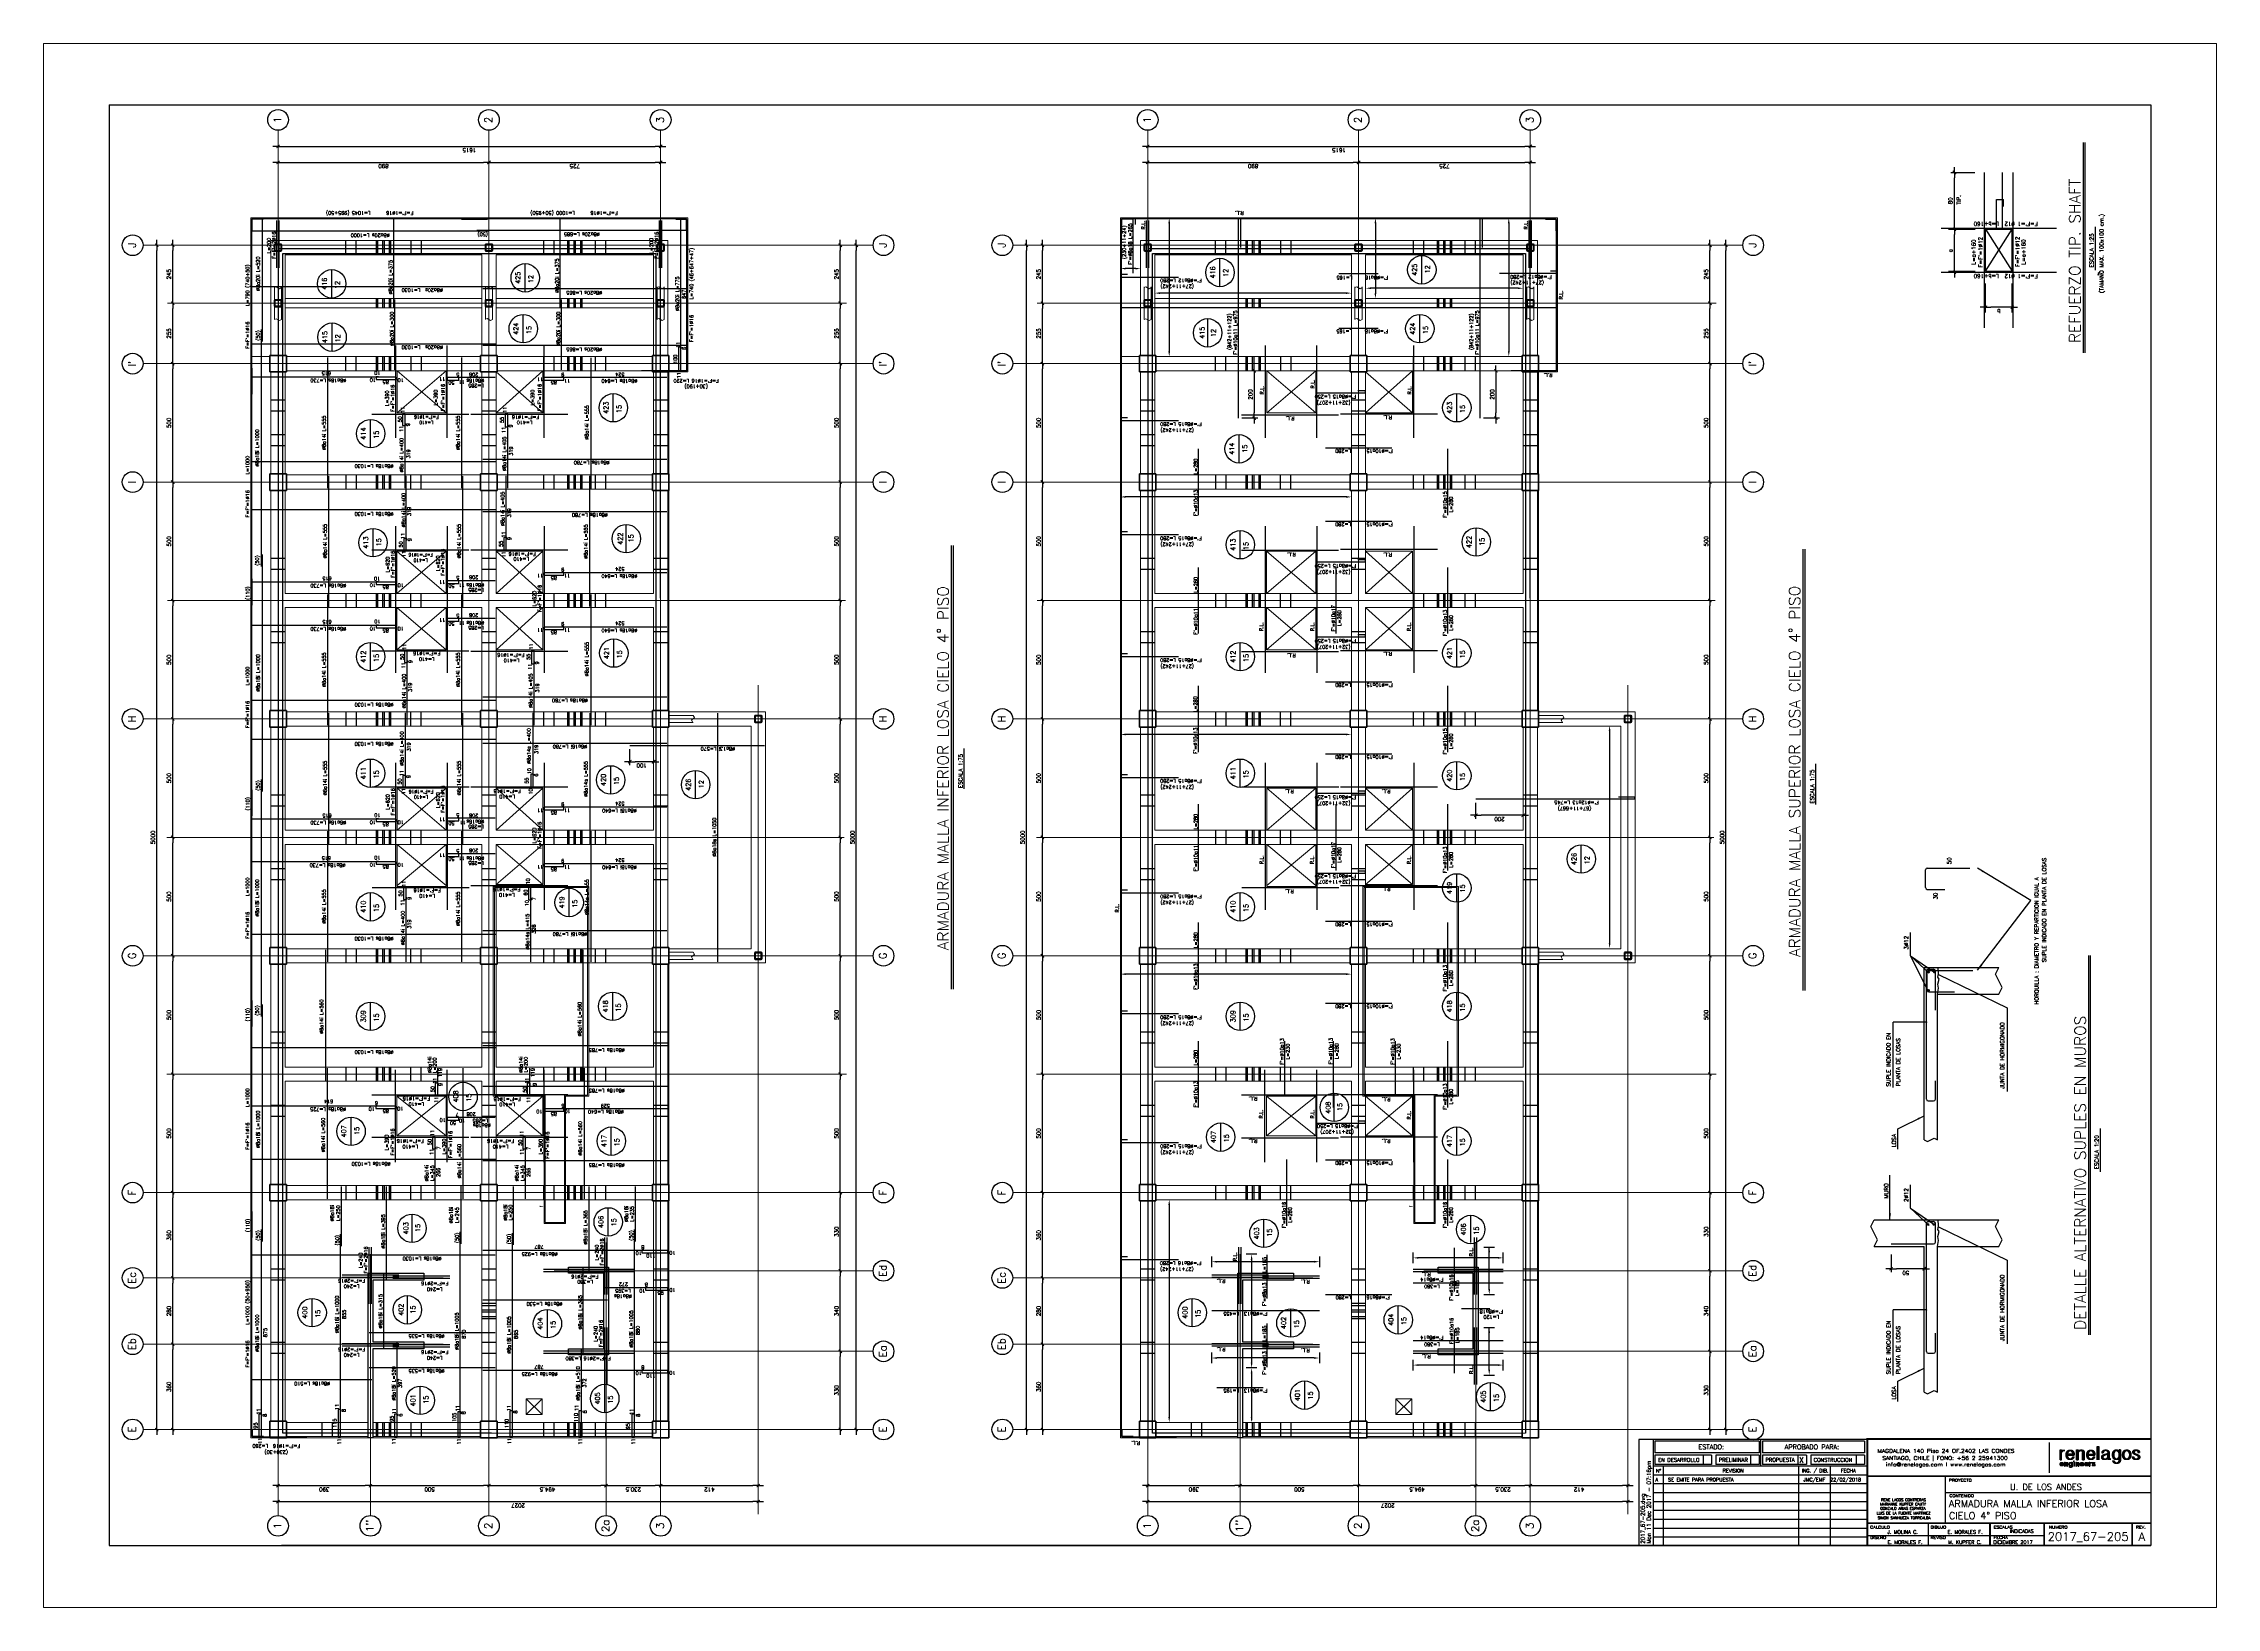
# Paper-space layout 'ESCALA 1-150' of a CAD drawing. Extents: x -152 to 460, y -122 to 318.
# The model-space entities are those that its viewports show. They can reach past a viewport. Long polylines and large blocks are cut down to what shows.
import ezdxf
from ezdxf.enums import TextEntityAlignment as Align
from ezdxf.xclip import XClip

# ---------------------------------------------------------------- set-up
doc = ezdxf.new("R2010")
doc.units = 0
doc.header["$LTSCALE"] = 45
doc.header["$MEASUREMENT"] = 0
doc.header["$XCLIPFRAME"] = 0
for name, pattern in [('2017_67-103$0$DASHED', [0.75, 0.5, -0.25]), ('2017_67-103$0$Grid Line', [2.2225, 1.27, -0.3175, 0.3175, -0.3175]), ('2017_67-103$0$RLE-PROYECCION', [0.71438, 0.47625, -0.23813]), ('DASHED', [0.75, 0.5, -0.25])]:
    doc.linetypes.add(name, pattern=pattern)
doc.layers.get('0').update_dxf_attribs({"linetype": 'CONTINUOUS'})
for name, color, linetype in [('2017_67-103$0$FORMATO', 7, 'CONTINUOUS'), ('2017_67-103$0$RLA-COTAS', 2, 'CONTINUOUS'), ('2017_67-103$0$RLA-FORMATO', 7, 'CONTINUOUS'), ('2017_67-103$0$RLA-LOGO', 7, 'CONTINUOUS'), ('2017_67-103$0$RLA-MURO INV DILATADO', 2, '2017_67-103$0$DASHED'), ('2017_67-103$0$RLA-TEXTOS1', 9, 'CONTINUOUS'), ('2017_67-103$0$RLA-TEXTOS2', 6, 'CONTINUOUS'), ('2017_67-103$0$TEXTOS1', 9, 'CONTINUOUS'), ('fe', 7, 'CONTINUOUS'), ('FORMATO', 7, 'CONTINUOUS'), ('RLA-CORTES', 5, 'CONTINUOUS'), ('RLA-COTAS1', 2, 'CONTINUOUS'), ('RLA-COTAS2', 1, 'CONTINUOUS'), ('RLA-FE', 7, 'CONTINUOUS'), ('RLA-FORMATO', 7, 'CONTINUOUS'), ('RLA-LOGO', 7, 'CONTINUOUS'), ('RLA-LOSAS', 3, 'CONTINUOUS'), ('RLA-TEXTOS-SM', 3, 'CONTINUOUS'), ('RLA-TEXTOS2', 6, 'CONTINUOUS'), ('TEXTOS-SM', 3, 'CONTINUOUS'), ('TEXTOS50A', 3, 'CONTINUOUS')]:
    doc.layers.add(name, color=color, linetype=linetype)
for name, color, linetype, lineweight in [('2017_67-103$0$RLE-EJE', 3, 'CONTINUOUS', 25), ('2017_67-103$0$RLE-EJES', 1, '2017_67-103$0$Grid Line', 9), ('2017_67-103$0$RLE-LOSA', 3, 'CONTINUOUS', 15), ('2017_67-103$0$RLE-MURO', 3, 'CONTINUOUS', 25), ('2017_67-103$0$RLE-PILAR', 3, 'CONTINUOUS', 50), ('2017_67-103$0$RLE-PROYECCION', 2, '2017_67-103$0$RLE-PROYECCION', 15), ('2017_67-103$0$RLE-VANOS', 1, 'CONTINUOUS', 15), ('2017_67-103$0$RLE-VIGA', 3, 'CONTINUOUS', 15)]:
    doc.layers.add(name, color=color, linetype=linetype, lineweight=lineweight)
doc.layers.add('VIEW', color=7, linetype='CONTINUOUS', plot=False)
doc.styles.add('2017_67-103$0$DIREC', font='ROMAND', dxfattribs={"width": 1.2})
doc.styles.add('2017_67-103$0$INGCIV', font='ROMAND', dxfattribs={"width": 1.2})
doc.styles.add('2017_67-103$0$ROMAND', font='romand', dxfattribs={"height": 31.5})
doc.styles.add('2017_67-103$0$ROMANS', font='ROMANS.shx', dxfattribs={"height": 16.875})
doc.styles.add('2017_67-103$0$SIETE50', font='ROMAND.SHX', dxfattribs={"height": 31.5})
doc.styles.add('ARM1', font='SIMPLEX', dxfattribs={"oblique": 15, "height": 10})
doc.styles.add('DIREC', font='ROMAND', dxfattribs={"width": 1.2})
doc.styles.add('INGCIV', font='ROMAND', dxfattribs={"width": 1.2})
doc.styles.add('ROMAND', font='romand', dxfattribs={"height": 31.5})
doc.styles.add('ROMANS', font='ROMANS.shx', dxfattribs={"height": 16.875})
doc.styles.add('ROMANS0', font='romans.shx')
doc.styles.add('SIETE50', font='ROMAND.SHX', dxfattribs={"height": 31.5})
doc.dimstyles.new('2017_67-103$0$ING-75', dxfattribs={"dimscale": 75, "dimtxt": 0.27, "dimasz": 0.3, "dimexe": 0, "dimexo": 0, "dimgap": 0.1, "dimtad": 1, "dimdec": 1, "dimzin": 12, "dimdsep": 46, "dimtxsty": '2017_67-103$0$ROMANS', "dimblk": '2017_67-103$0$TICK1', "dimblk1": '2017_67-103$0$TICK1', "dimblk2": '2017_67-103$0$TICK1', "dimcen": 0.09, "dimclrd": 2, "dimclre": 1, "dimclrt": 3, "dimadec": 0, "dimazin": 0, "dimtfac": 1, "dimtdec": 0, "dimtix": 1, "dimtmove": 2, "dimatfit": 3, "dimldrblk": '2017_67-103$0$TICK1', "dimfxl": 0, "dimfxlon": 1, "dimtolj": 1, "dimtzin": 0, "dimarcsym": 0})
doc.dimstyles.new('ING', dxfattribs={"dimscale": 50, "dimtxt": 0.27, "dimasz": 0.3, "dimexe": 0.2, "dimexo": 1, "dimgap": 0.1, "dimtad": 1, "dimzin": 12, "dimdsep": 46, "dimtxsty": 'ROMANS', "dimblk1": 'TICK1', "dimblk2": 'TICK1', "dimsah": 1, "dimcen": 0.09, "dimse1": 1, "dimse2": 1, "dimclrd": 2, "dimclre": 4, "dimclrt": 3, "dimadec": 0, "dimazin": 0, "dimtfac": 1, "dimtix": 1, "dimtmove": 2, "dimatfit": 3, "dimldrblk": 'TICK1', "dimfxl": 1, "dimtolj": 1, "dimtzin": 12, "dimarcsym": 0})
doc.dimstyles.new('ING-75', dxfattribs={"dimscale": 75, "dimtxt": 0.27, "dimasz": 0.3, "dimexe": 0, "dimexo": 0, "dimgap": 0.1, "dimtad": 1, "dimdec": 1, "dimzin": 12, "dimdsep": 46, "dimtxsty": 'ROMANS', "dimblk": 'TICK1', "dimblk1": 'TICK1', "dimblk2": 'TICK1', "dimcen": 0.09, "dimclrd": 2, "dimclre": 1, "dimclrt": 3, "dimadec": 0, "dimazin": 0, "dimtfac": 1, "dimtdec": 0, "dimtix": 1, "dimtmove": 2, "dimatfit": 3, "dimldrblk": 'TICK1', "dimfxl": 0, "dimfxlon": 1, "dimtolj": 1, "dimtzin": 0, "dimarcsym": 0})
doc.dimstyles.new('ING50', dxfattribs={"dimscale": 50, "dimtxt": 0.27, "dimasz": 0.3, "dimexe": 0.3, "dimexo": 1, "dimgap": 0.1, "dimtad": 1, "dimdec": 1, "dimzin": 12, "dimdsep": 46, "dimtxsty": 'ROMANS', "dimblk1": 'TICK1', "dimblk2": 'TICK1', "dimsah": 1, "dimcen": 0.09, "dimse1": 1, "dimse2": 1, "dimclrd": 2, "dimclre": 1, "dimclrt": 3, "dimadec": 0, "dimazin": 0, "dimtfac": 1, "dimtdec": 1, "dimtix": 1, "dimtmove": 2, "dimatfit": 3, "dimldrblk": 'TICK1', "dimfxl": 1, "dimtolj": 1, "dimtzin": 12, "dimarcsym": 0})

# ---------------------------------------------------------------- blocks, each defined once
blk = doc.blocks.new('viñeta-rl')
at = {"layer": 'RLA-FORMATO', "color": 2, "linetype": 'Continuous'}
for p, q in [((-797.5, 298.8), (-1441, 298.8)), ((-1441, 298.8), (-1441, -1.2)), ((-1400, 298.8), (-1400, 0)), ((-1395.5, 293.8), (-1395.5, 261.3)), ((-1101.9, 293.8), (-1395.5, 293.8)), ((-1101.9, 261.3), (-1395.5, 261.3)), ((-1395.5, 254.6), (-1395.5, 228.6)), ((-1235.8, 254.6), (-1395.5, 254.6)), ((-1223.8, 254.6), (-1223.8, 228.6)), ((-1101.9, 254.6), (-1223.8, 254.6)), ((-1101.9, 293.8), (-1101.9, 261.3)), ((-805.2, 293.8), (-1092.3, 293.8)), ((-1092.3, 293.8), (-1092.3, 261.3)), ((-805.2, 261.3), (-1092.3, 261.3)), ((-969, 254.6), (-1092.3, 254.6)), ((-805.2, 254.6), (-957, 254.6)), ((-805.2, 293.8), (-805.2, 261.3)), ((-286.2, 289.9), (-286.2, 204.6)), ((-797.5, 223.6), (-1400, 223.6)), ((-797.5, 198.6), (-1400, 198.6)), ((-1235.8, 228.6), (-1395.5, 228.6)), ((-1372.5, 223.6), (-1372.5, 0)), ((-1101.9, 228.6), (-1223.8, 228.6)), ((-969, 228.6), (-1092.3, 228.6)), ((-991.5, 223.6), (-991.5, 0)), ((-805.2, 228.6), (-957, 228.6)), ((-902.5, 223.6), (-902.5, 0)), ((-578.3, 195.3), (-578.3, 63.3)), ((-797.5, 173.6), (-1400, 173.6)), ((-797.5, 148.6), (-1400, 148.6)), ((-797.5, 123.6), (-1400, 123.6)), ((-578.3, 149.8), (0, 149.8)), ((-797.5, 98.6), (-1400, 98.6)), ((-795.7, 73.6), (-1398.2, 73.6)), ((-625, 0), (-625, 63.3)), ((-797.5, 48.6), (-1400, 48.6)), ((-797.5, 23.6), (-1400, 23.6)), ((-797.5, 28.8), (-300, 28.8))]:
    blk.add_line(p, q, dxfattribs=at)
at = {"layer": 'RLA-FORMATO', "color": 2}
for p, q in [((-1260, 254.6), (-1260, 228.6)), ((-1235.8, 254.6), (-1235.8, 228.6)), ((-1126.1, 254.6), (-1126.1, 228.6)), ((-1101.9, 254.6), (-1101.9, 228.6)), ((-1092.3, 254.6), (-1092.3, 228.6)), ((-993.2, 254.6), (-993.2, 228.6)), ((-969, 254.6), (-969, 228.6)), ((-957, 254.6), (-957, 228.6)), ((-829.4, 254.6), (-829.4, 228.6)), ((-805.2, 254.6), (-805.2, 228.6))]:
    blk.add_line(p, q, dxfattribs=at)
at = {"layer": 'RLA-FORMATO', "color": 3}
blk.add_line((-1097.1, 223.6), (-1097.1, 298.8), dxfattribs=at)
at = {"layer": 'RLA-FORMATO', "color": 5, "const_width": 5}
for points in [[(0, 300), (-797.5, 300), (-797.5, 0)], [(0, 195.3), (-797.5, 195.3)], [(0, 63.3), (-797.5, 63.3)], [(-452.5, 0), (-452.5, 63.3)], [(-300, 0), (-300, 63.3)], [(-52.5, 0), (-52.5, 63.3)]]:
    blk.add_lwpolyline(points, dxfattribs=at)
at = {"layer": 'RLA-LOGO', "color": 9, "true_color": 0xc0c0c0}
for p, q in [((-255.3, 241.7), (-255.3, 269.6)), ((-255.3, 241.7), (-255.3, 269.6)), ((-255.3, 269.6), (-251.3, 269.6)), ((-255.2, 241.7), (-255.2, 269.6)), ((-255.2, 241.7), (-255.2, 269.6)), ((-255.1, 241.7), (-255.1, 269.6)), ((-255.1, 241.7), (-255.1, 269.6)), ((-255, 241.7), (-255, 269.6)), ((-255, 241.7), (-255, 269.6)), ((-255, 241.7), (-255, 269.6)), ((-254.9, 241.7), (-254.9, 269.6)), ((-254.9, 241.7), (-254.9, 269.6)), ((-254.8, 241.7), (-254.8, 269.6)), ((-254.8, 241.7), (-254.8, 269.6)), ((-254.7, 241.7), (-254.7, 269.6)), ((-254.7, 241.7), (-254.7, 269.6)), ((-254.6, 241.7), (-254.6, 269.6)), ((-254.6, 241.7), (-254.6, 269.6)), ((-254.5, 241.7), (-254.5, 269.6)), ((-254.5, 241.7), (-254.5, 269.6)), ((-254.5, 241.7), (-254.5, 269.6)), ((-254.4, 241.7), (-254.4, 269.6)), ((-254.4, 241.7), (-254.4, 269.6)), ((-254.3, 241.7), (-254.3, 269.6)), ((-254.3, 241.7), (-254.3, 269.6)), ((-254.2, 241.7), (-254.2, 269.6)), ((-254.2, 241.7), (-254.2, 269.6)), ((-254.1, 241.7), (-254.1, 269.6)), ((-254.1, 241.7), (-254.1, 269.6)), ((-254.1, 241.7), (-254.1, 269.6)), ((-254, 241.7), (-254, 269.6)), ((-254, 241.7), (-254, 269.6)), ((-253.9, 241.7), (-253.9, 269.6)), ((-253.9, 241.7), (-253.9, 269.6)), ((-253.8, 241.7), (-253.8, 269.6)), ((-253.8, 241.7), (-253.8, 269.6)), ((-253.7, 241.7), (-253.7, 269.6)), ((-253.7, 241.7), (-253.7, 269.6)), ((-253.6, 241.7), (-253.6, 269.6)), ((-253.6, 241.7), (-253.6, 269.6)), ((-253.6, 241.7), (-253.6, 269.6)), ((-253.5, 241.7), (-253.5, 269.6)), ((-253.5, 241.7), (-253.5, 269.6)), ((-253.4, 241.7), (-253.4, 269.6)), ((-253.4, 241.7), (-253.4, 269.6)), ((-253.3, 241.7), (-253.3, 269.6)), ((-253.3, 241.7), (-253.3, 269.6)), ((-253.2, 241.7), (-253.2, 269.6)), ((-253.2, 241.7), (-253.2, 269.6)), ((-253.2, 241.7), (-253.2, 269.6)), ((-253.1, 241.7), (-253.1, 269.6)), ((-253.1, 241.7), (-253.1, 269.6)), ((-253, 241.7), (-253, 269.6)), ((-253, 241.7), (-253, 269.6)), ((-252.9, 241.7), (-252.9, 269.6)), ((-252.9, 241.7), (-252.9, 269.6)), ((-252.8, 241.7), (-252.8, 269.6)), ((-252.8, 241.7), (-252.8, 269.6)), ((-252.7, 241.7), (-252.7, 269.6)), ((-252.7, 241.7), (-252.7, 269.6)), ((-252.7, 241.7), (-252.7, 269.6)), ((-252.6, 241.7), (-252.6, 269.6)), ((-252.6, 241.7), (-252.6, 269.6)), ((-252.5, 241.7), (-252.5, 269.6)), ((-252.5, 241.7), (-252.5, 269.6)), ((-252.4, 241.7), (-252.4, 269.6)), ((-252.4, 241.7), (-252.4, 269.6)), ((-252.3, 241.7), (-252.3, 269.6)), ((-252.3, 241.7), (-252.3, 269.6)), ((-252.3, 241.7), (-252.3, 269.6)), ((-252.2, 241.7), (-252.2, 269.6)), ((-252.2, 241.7), (-252.2, 269.6)), ((-252.1, 241.7), (-252.1, 269.6)), ((-252.1, 241.7), (-252.1, 269.6)), ((-252, 241.7), (-252, 269.6)), ((-252, 241.7), (-252, 269.6)), ((-251.9, 241.7), (-251.9, 269.6)), ((-251.9, 241.7), (-251.9, 269.6)), ((-251.8, 241.7), (-251.8, 269.6)), ((-251.8, 241.7), (-251.8, 269.6)), ((-251.8, 241.7), (-251.8, 269.6)), ((-251.7, 241.7), (-251.7, 269.6)), ((-251.7, 241.7), (-251.7, 269.6)), ((-251.6, 241.7), (-251.6, 269.6)), ((-251.6, 241.7), (-251.6, 269.6)), ((-251.5, 241.7), (-251.5, 269.6)), ((-251.5, 241.7), (-251.5, 269.6)), ((-251.4, 241.7), (-251.4, 269.6)), ((-251.4, 241.7), (-251.4, 269.6)), ((-251.4, 241.7), (-251.4, 269.6)), ((-251.3, 269.6), (-251.3, 266.3)), ((-251.3, 241.7), (-251.3, 269.6)), ((-251.3, 266.3), (-251.1, 266.3)), ((-251.3, 259.9), (-251.3, 266.3)), ((-251.2, 260.3), (-251.2, 266.3)), ((-251.2, 260.5), (-251.2, 266.3)), ((-251.1, 260.9), (-251.1, 266.4)), ((-251.1, 260.7), (-251.1, 266.3)), ((-251, 261.2), (-251, 266.6)), ((-251, 261.1), (-251, 266.5)), ((-250.9, 261.6), (-250.9, 266.8)), ((-250.9, 261.5), (-250.9, 266.7)), ((-250.9, 261.4), (-250.9, 266.6)), ((-250.8, 261.7), (-250.8, 266.9)), ((-250.8, 261.8), (-250.8, 266.9)), ((-250.7, 262), (-250.7, 267.1)), ((-250.7, 261.9), (-250.7, 267)), ((-250.6, 262.2), (-250.6, 267.2)), ((-250.6, 262.1), (-250.6, 267.1)), ((-250.5, 262.5), (-250.5, 267.4)), ((-250.5, 262.3), (-250.5, 267.3)), ((-250.5, 262.4), (-250.5, 267.3)), ((-250.4, 262.6), (-250.4, 267.5)), ((-250.4, 262.5), (-250.4, 267.4)), ((-250.3, 262.8), (-250.3, 267.6)), ((-250.3, 262.7), (-250.3, 267.5)), ((-250.2, 262.8), (-250.2, 267.7)), ((-250.2, 262.9), (-250.2, 267.7)), ((-250.1, 263), (-250.1, 267.8)), ((-250.1, 263), (-250.1, 267.8)), ((-250, 263.2), (-250, 268)), ((-250, 263.1), (-250, 267.9)), ((-250, 263.2), (-250, 267.9)), ((-249.9, 263.3), (-249.9, 268)), ((-249.9, 263.3), (-249.9, 268)), ((-249.8, 263.4), (-249.8, 268.1)), ((-249.8, 263.4), (-249.8, 268.1)), ((-249.7, 263.5), (-249.7, 268.2)), ((-249.7, 263.5), (-249.7, 268.2)), ((-249.6, 263.6), (-249.6, 268.3)), ((-249.6, 263.6), (-249.6, 268.3)), ((-249.6, 263.7), (-249.6, 268.3)), ((-249.5, 263.7), (-249.5, 268.4)), ((-249.5, 263.8), (-249.5, 268.4)), ((-249.4, 263.8), (-249.4, 268.5)), ((-249.4, 263.9), (-249.4, 268.5)), ((-249.3, 264), (-249.3, 268.6)), ((-249.3, 263.9), (-249.3, 268.5)), ((-249.2, 264), (-249.2, 268.6)), ((-249.2, 264.1), (-249.2, 268.6)), ((-249.1, 264.1), (-249.1, 268.7)), ((-249.1, 264.1), (-249.1, 268.7)), ((-249.1, 264.2), (-249.1, 268.7)), ((-249, 264.2), (-249, 268.8)), ((-249, 264.3), (-249, 268.8)), ((-248.9, 264.3), (-248.9, 268.9)), ((-248.9, 264.3), (-248.9, 268.8)), ((-248.8, 264.4), (-248.8, 268.9)), ((-248.8, 264.4), (-248.8, 268.9)), ((-248.7, 264.4), (-248.7, 269)), ((-248.7, 264.5), (-248.7, 269)), ((-248.7, 264.5), (-248.7, 269)), ((-248.6, 264.6), (-248.6, 269.1)), ((-248.6, 264.5), (-248.6, 269)), ((-248.5, 264.6), (-248.5, 269.1)), ((-248.5, 264.6), (-248.5, 269.1)), ((-248.4, 264.7), (-248.4, 269.2)), ((-248.4, 264.7), (-248.4, 269.1)), ((-248.3, 264.7), (-248.3, 269.2)), ((-248.3, 264.7), (-248.3, 269.2)), ((-248.2, 264.8), (-248.2, 269.3)), ((-248.2, 264.8), (-248.2, 269.3)), ((-248.2, 264.8), (-248.2, 269.2)), ((-248.1, 264.9), (-248.1, 269.3)), ((-248.1, 264.9), (-248.1, 269.3)), ((-248, 264.9), (-248, 269.4)), ((-248, 264.9), (-248, 269.4)), ((-247.9, 265), (-247.9, 269.4)), ((-247.9, 265), (-247.9, 269.4)), ((-247.8, 265), (-247.8, 269.5)), ((-247.8, 265.1), (-247.8, 269.5)), ((-247.8, 265), (-247.8, 269.4)), ((-247.7, 265.1), (-247.7, 269.5)), ((-247.7, 265.1), (-247.7, 269.5)), ((-247.6, 265.1), (-247.6, 269.5)), ((-247.6, 265.1), (-247.6, 269.5)), ((-247.5, 265.2), (-247.5, 269.6)), ((-247.5, 265.2), (-247.5, 269.6)), ((-247.4, 265.2), (-247.4, 269.6)), ((-247.4, 265.2), (-247.4, 269.6)), ((-247.3, 265.3), (-247.3, 269.7)), ((-247.3, 265.2), (-247.3, 269.6)), ((-247.3, 265.3), (-247.3, 269.6)), ((-247.2, 265.3), (-247.2, 269.7)), ((-247.2, 265.3), (-247.2, 269.7)), ((-247.1, 265.3), (-247.1, 269.7)), ((-247.1, 265.4), (-247.1, 269.7)), ((-247, 265.4), (-247, 269.8)), ((-247, 265.4), (-247, 269.7)), ((-246.9, 265.4), (-246.9, 269.8)), ((-246.9, 265.4), (-246.9, 269.8)), ((-246.9, 265.4), (-246.9, 269.8)), ((-246.8, 265.4), (-246.8, 269.8)), ((-246.8, 265.5), (-246.8, 269.8)), ((-246.7, 265.5), (-246.7, 269.8)), ((-246.7, 265.5), (-246.7, 269.8)), ((-246.6, 265.5), (-246.6, 269.9)), ((-246.6, 265.5), (-246.6, 269.8)), ((-246.5, 265.5), (-246.5, 269.9)), ((-246.5, 265.5), (-246.5, 269.9)), ((-246.4, 265.6), (-246.4, 269.9)), ((-246.4, 265.6), (-246.4, 269.9)), ((-246.4, 265.6), (-246.4, 269.9)), ((-246.3, 265.6), (-246.3, 269.9)), ((-246.3, 265.6), (-246.3, 269.9)), ((-246.2, 265.6), (-246.2, 269.9)), ((-246.2, 265.6), (-246.2, 269.9)), ((-246.1, 265.6), (-246.1, 269.9)), ((-246.1, 265.6), (-246.1, 269.9)), ((-246, 265.6), (-246, 270)), ((-246, 265.7), (-246, 270)), ((-246, 265.7), (-246, 270)), ((-245.9, 265.7), (-245.9, 270)), ((-245.9, 265.7), (-245.9, 270)), ((-245.8, 265.7), (-245.8, 270)), ((-245.8, 265.7), (-245.8, 270)), ((-245.7, 265.7), (-245.7, 270)), ((-245.7, 265.7), (-245.7, 270)), ((-245.6, 265.7), (-245.6, 270)), ((-245.6, 265.7), (-245.6, 270)), ((-245.5, 265.7), (-245.5, 270)), ((-245.5, 265.7), (-245.5, 270)), ((-245.5, 265.7), (-245.5, 270)), ((-245.4, 265.7), (-245.4, 270)), ((-245.4, 265.7), (-245.4, 270)), ((-245.3, 265.7), (-245.3, 270)), ((-245.3, 265.7), (-245.3, 270)), ((-245.2, 265.8), (-245.2, 270)), ((-245.2, 265.8), (-245.2, 270)), ((-245.1, 265.8), (-245.1, 270)), ((-245.1, 265.8), (-245.1, 270)), ((-245.1, 265.8), (-245.1, 270)), ((-245, 265.8), (-245, 270)), ((-245, 265.8), (-245, 270)), ((-244.9, 265.8), (-244.9, 270)), ((-244.9, 265.8), (-244.9, 270)), ((-244.8, 265.8), (-244.8, 270)), ((-244.8, 265.8), (-244.8, 270)), ((-244.7, 265.8), (-244.7, 270)), ((-244.7, 265.8), (-244.7, 270)), ((-244.6, 265.8), (-244.6, 270)), ((-244.6, 265.8), (-244.6, 270)), ((-244.6, 265.8), (-244.6, 270)), ((-244.5, 265.8), (-244.5, 270)), ((-244.5, 265.8), (-244.5, 270)), ((-244.4, 265.8), (-244.4, 270)), ((-244.4, 265.8), (-244.4, 270)), ((-244.3, 265.8), (-244.3, 270)), ((-244.3, 265.7), (-244.3, 270)), ((-244.2, 265.7), (-244.2, 270)), ((-244.2, 265.7), (-244.2, 270)), ((-244.2, 265.7), (-244.2, 270)), ((-244.1, 265.7), (-244.1, 269.9)), ((-244.1, 265.7), (-244.1, 269.9)), ((-244, 265.7), (-244, 269.9)), ((-244, 265.7), (-244, 269.9)), ((-243.9, 265.7), (-243.9, 269.9)), ((-243.9, 265.7), (-243.9, 269.9)), ((-243.8, 265.7), (-243.8, 269.9)), ((-243.8, 265.7), (-243.8, 269.9)), ((-243.7, 265.7), (-243.7, 269.9)), ((-243.7, 265.7), (-243.7, 269.9)), ((-243.7, 265.7), (-243.7, 269.9)), ((-243.6, 265.7), (-243.6, 269.9)), ((-243.6, 265.6), (-243.6, 269.8)), ((-243.5, 265.6), (-243.5, 269.8)), ((-243.5, 265.6), (-243.5, 269.8)), ((-243.4, 265.6), (-243.4, 269.8)), ((-243.4, 265.6), (-243.4, 269.8)), ((-243.3, 265.6), (-243.3, 269.8)), ((-243.3, 265.6), (-243.3, 269.8)), ((-243.3, 265.6), (-243.3, 269.8)), ((-243.2, 265.6), (-243.2, 269.8)), ((-243.2, 265.6), (-243.2, 269.7)), ((-243.1, 265.5), (-243.1, 269.7)), ((-243.1, 265.5), (-243.1, 269.7)), ((-243, 265.5), (-243, 269.7)), ((-243, 265.5), (-243, 269.7)), ((-242.9, 265.5), (-242.9, 269.7)), ((-242.9, 265.5), (-242.9, 269.6)), ((-242.8, 265.5), (-242.8, 269.6)), ((-242.8, 265.5), (-242.8, 269.6)), ((-242.8, 265.4), (-242.8, 269.6)), ((-242.7, 265.4), (-242.7, 269.6)), ((-242.7, 265.4), (-242.7, 269.6)), ((-242.6, 265.4), (-242.6, 269.6)), ((-242.6, 265.4), (-242.6, 269.5)), ((-242.6, 265.4), (-242.6, 269.5)), ((-239, 257.2), (-239, 253.7)), ((-239, 256.8), (-239, 254.2)), ((-238.9, 257.9), (-238.9, 252.9)), ((-238.9, 257.6), (-238.9, 253.2)), ((-238.8, 258.4), (-238.8, 252.2)), ((-238.8, 258.1), (-238.8, 252.5)), ((-238.7, 258.8), (-238.7, 251.7)), ((-238.7, 258.6), (-238.7, 251.9)), ((-238.6, 259.4), (-238.6, 251)), ((-238.6, 259.2), (-238.6, 251.2)), ((-238.6, 259), (-238.6, 251.4)), ((-238.5, 259.8), (-238.5, 250.6)), ((-238.5, 259.6), (-238.5, 250.8)), ((-238.4, 260.2), (-238.4, 250.3)), ((-238.4, 260), (-238.4, 250.5)), ((-238.3, 260.5), (-238.3, 250)), ((-238.3, 260.4), (-238.3, 250.2)), ((-238.2, 261), (-238.2, 249.6)), ((-238.2, 260.9), (-238.2, 249.7)), ((-238.2, 260.7), (-238.2, 249.9)), ((-238.1, 261.3), (-238.1, 249.4)), ((-238.1, 261.2), (-238.1, 249.5)), ((-238, 261.6), (-238, 249.1)), ((-238, 261.5), (-238, 249.2)), ((-237.9, 261.9), (-237.9, 248.9)), ((-237.9, 261.7), (-237.9, 249)), ((-237.8, 262.1), (-237.8, 248.7)), ((-237.8, 262), (-237.8, 248.8)), ((-237.7, 262.4), (-237.7, 248.4)), ((-237.7, 262.3), (-237.7, 248.5)), ((-237.7, 262.2), (-237.7, 248.6)), ((-237.6, 262.6), (-237.6, 248.2)), ((-237.6, 262.5), (-237.6, 248.3)), ((-237.5, 262.8), (-237.5, 248)), ((-237.5, 262.7), (-237.5, 248)), ((-237.4, 263), (-237.4, 247.8)), ((-237.4, 262.9), (-237.4, 247.9)), ((-237.3, 263.3), (-237.3, 247.5)), ((-237.3, 263.2), (-237.3, 247.6)), ((-237.3, 263.1), (-237.3, 247.7)), ((-237.2, 263.5), (-237.2, 247.3)), ((-237.2, 263.4), (-237.2, 247.4)), ((-237.1, 263.6), (-237.1, 247.2)), ((-237.1, 263.6), (-237.1, 247.1)), ((-237, 263.8), (-237, 247)), ((-237, 263.7), (-237, 247)), ((-236.9, 263.9), (-236.9, 246.9)), ((-236.9, 263.9), (-236.9, 246.8)), ((-236.8, 264.2), (-236.8, 246.6)), ((-236.8, 264.1), (-236.8, 246.6)), ((-236.8, 264), (-236.8, 246.7)), ((-236.7, 264.3), (-236.7, 246.4)), ((-236.7, 264.2), (-236.7, 246.5)), ((-236.6, 264.4), (-236.6, 246.4)), ((-236.6, 264.4), (-236.6, 246.3)), ((-236.5, 264.6), (-236.5, 246.1)), ((-236.5, 264.5), (-236.5, 246.2)), ((-236.4, 264.8), (-236.4, 245.9)), ((-236.4, 264.7), (-236.4, 246)), ((-236.4, 264.6), (-236.4, 246.1)), ((-236.3, 264.9), (-236.3, 245.8)), ((-236.3, 264.8), (-236.3, 245.9)), ((-236.2, 265), (-236.2, 245.7)), ((-236.2, 264.9), (-236.2, 245.8)), ((-236.1, 265.1), (-236.1, 245.6)), ((-236.1, 265.1), (-236.1, 245.6)), ((-236, 265.2), (-236, 245.5)), ((-236, 265.2), (-236, 245.5)), ((-235.9, 265.4), (-235.9, 245.3)), ((-235.9, 265.4), (-235.9, 245.3)), ((-235.9, 265.3), (-235.9, 245.4)), ((-235.8, 265.5), (-235.8, 245.2)), ((-235.8, 265.5), (-235.8, 245.2)), ((-235.7, 265.6), (-235.7, 245.1)), ((-235.7, 265.6), (-235.7, 245.1)), ((-235.6, 265.8), (-235.6, 245)), ((-235.6, 265.7), (-235.6, 245)), ((-235.5, 265.9), (-235.5, 244.9)), ((-235.5, 265.9), (-235.5, 244.8)), ((-235.5, 265.8), (-235.5, 244.9)), ((-235.4, 266), (-235.4, 244.8)), ((-235.4, 266), (-235.4, 244.7)), ((-235.3, 266.1), (-235.3, 244.7)), ((-235.3, 266.1), (-235.3, 244.6)), ((-235.2, 266.2), (-235.2, 244.6)), ((-235.2, 266.2), (-235.2, 244.5)), ((-235.1, 266.3), (-235.1, 244.5)), ((-235.1, 266.3), (-235.1, 244.4)), ((-235, 266.5), (-235, 254.5)), ((-235, 266.4), (-235, 244.4)), ((-235, 266.4), (-235, 244.3)), ((-235, 254.5), (-215.3, 254.5)), ((-235, 253.8), (-235, 244.3)), ((-234.9, 266.5), (-234.9, 254.5)), ((-234.9, 266.5), (-234.9, 254.5)), ((-234.9, 253.2), (-234.9, 244.3)), ((-234.9, 252.8), (-234.9, 244.2)), ((-234.8, 266.6), (-234.8, 254.5)), ((-234.8, 266.6), (-234.8, 254.5)), ((-234.8, 257.9), (-219.5, 257.9)), ((-234.8, 252.4), (-234.8, 244.2)), ((-234.8, 252.1), (-234.8, 244.1)), ((-234.7, 266.7), (-234.7, 254.5)), ((-234.7, 266.7), (-234.7, 258.2)), ((-234.7, 257.9), (-234.7, 254.5)), ((-234.7, 251.9), (-234.7, 244.1)), ((-234.7, 251.6), (-234.7, 244)), ((-234.6, 266.8), (-234.6, 258.4)), ((-234.6, 266.8), (-234.6, 258.6)), ((-234.6, 266.8), (-234.6, 258.8)), ((-234.6, 257.9), (-234.6, 254.5)), ((-234.6, 257.9), (-234.6, 254.5)), ((-234.6, 257.9), (-234.6, 254.5)), ((-234.6, 251.4), (-234.6, 244)), ((-234.6, 251.2), (-234.6, 244)), ((-234.6, 251.1), (-234.6, 243.9)), ((-234.5, 266.9), (-234.5, 259)), ((-234.5, 266.9), (-234.5, 259.2)), ((-234.5, 257.9), (-234.5, 254.5)), ((-234.5, 257.9), (-234.5, 254.5)), ((-234.5, 250.9), (-234.5, 243.9)), ((-234.5, 250.7), (-234.5, 243.8)), ((-234.4, 267), (-234.4, 259.4)), ((-234.4, 267), (-234.4, 259.5)), ((-234.4, 257.9), (-234.4, 254.5)), ((-234.4, 257.9), (-234.4, 254.5)), ((-234.4, 250.6), (-234.4, 243.8)), ((-234.4, 250.5), (-234.4, 243.8)), ((-234.3, 267.1), (-234.3, 259.8)), ((-234.3, 267), (-234.3, 259.7)), ((-234.3, 257.9), (-234.3, 254.5)), ((-234.3, 257.9), (-234.3, 254.5)), ((-234.3, 250.4), (-234.3, 243.7)), ((-234.3, 250.2), (-234.3, 243.7)), ((-234.2, 267.2), (-234.2, 260.1)), ((-234.2, 267.1), (-234.2, 260)), ((-234.2, 257.9), (-234.2, 254.5)), ((-234.2, 257.9), (-234.2, 254.5)), ((-234.2, 250.1), (-234.2, 243.6)), ((-234.2, 250), (-234.2, 243.6)), ((-234.1, 267.3), (-234.1, 260.5)), ((-234.1, 267.2), (-234.1, 260.2)), ((-234.1, 267.2), (-234.1, 260.4)), ((-234.1, 257.9), (-234.1, 254.5)), ((-234.1, 257.9), (-234.1, 254.5)), ((-234.1, 257.9), (-234.1, 254.5)), ((-234.1, 249.9), (-234.1, 243.6)), ((-234.1, 249.8), (-234.1, 243.5)), ((-234.1, 249.7), (-234.1, 243.5)), ((-234, 267.4), (-234, 260.7)), ((-234, 267.3), (-234, 260.6)), ((-234, 257.9), (-234, 254.5)), ((-234, 257.9), (-234, 254.5)), ((-234, 249.6), (-234, 243.5)), ((-234, 249.5), (-234, 243.4)), ((-233.9, 267.4), (-233.9, 260.8)), ((-233.9, 267.4), (-233.9, 261)), ((-233.9, 257.9), (-233.9, 254.5)), ((-233.9, 257.9), (-233.9, 254.5)), ((-233.9, 249.4), (-233.9, 243.4)), ((-233.9, 249.3), (-233.9, 243.4)), ((-233.8, 267.5), (-233.8, 261.1)), ((-233.8, 267.5), (-233.8, 261.2)), ((-233.8, 257.9), (-233.8, 254.5)), ((-233.8, 257.9), (-233.8, 254.5)), ((-233.8, 249.2), (-233.8, 243.3)), ((-233.8, 249.2), (-233.8, 243.3)), ((-233.7, 267.6), (-233.7, 261.4)), ((-233.7, 267.6), (-233.7, 261.5)), ((-233.7, 267.5), (-233.7, 261.3)), ((-233.7, 257.9), (-233.7, 254.5)), ((-233.7, 257.9), (-233.7, 254.5)), ((-233.7, 257.9), (-233.7, 254.5)), ((-233.7, 249.1), (-233.7, 243.3)), ((-233.7, 249), (-233.7, 243.2)), ((-233.7, 248.9), (-233.7, 243.2)), ((-233.6, 267.7), (-233.6, 261.7)), ((-233.6, 267.6), (-233.6, 261.6)), ((-233.6, 257.9), (-233.6, 254.5)), ((-233.6, 257.9), (-233.6, 254.5)), ((-233.6, 248.8), (-233.6, 243.2)), ((-233.6, 248.8), (-233.6, 243.1)), ((-233.5, 267.7), (-233.5, 261.8)), ((-233.5, 267.7), (-233.5, 261.9)), ((-233.5, 257.9), (-233.5, 254.5)), ((-233.5, 257.9), (-233.5, 254.5)), ((-233.5, 248.7), (-233.5, 243.1)), ((-233.5, 248.6), (-233.5, 243.1)), ((-233.4, 267.8), (-233.4, 261.9)), ((-233.4, 267.8), (-233.4, 262)), ((-233.4, 257.9), (-233.4, 254.5)), ((-233.4, 257.9), (-233.4, 254.5)), ((-233.4, 248.5), (-233.4, 243)), ((-233.4, 248.5), (-233.4, 243)), ((-233.3, 267.8), (-233.3, 262.1)), ((-233.3, 267.8), (-233.3, 262.2)), ((-233.3, 257.9), (-233.3, 254.5)), ((-233.3, 257.9), (-233.3, 254.5)), ((-233.3, 248.4), (-233.3, 243)), ((-233.3, 248.3), (-233.3, 242.9)), ((-233.2, 267.9), (-233.2, 262.3)), ((-233.2, 267.9), (-233.2, 262.3)), ((-233.2, 267.9), (-233.2, 262.4)), ((-233.2, 257.9), (-233.2, 254.5)), ((-233.2, 257.9), (-233.2, 254.5)), ((-233.2, 257.9), (-233.2, 254.5)), ((-233.2, 248.3), (-233.2, 242.9)), ((-233.2, 248.2), (-233.2, 242.9)), ((-233.2, 248.1), (-233.2, 242.8)), ((-233.1, 268), (-233.1, 262.5)), ((-233.1, 268), (-233.1, 262.6)), ((-233.1, 257.9), (-233.1, 254.5)), ((-233.1, 257.9), (-233.1, 254.5)), ((-233.1, 248.1), (-233.1, 242.8)), ((-233.1, 248), (-233.1, 242.8)), ((-233, 268.1), (-233, 262.7)), ((-233, 268), (-233, 262.6)), ((-233, 257.9), (-233, 254.5)), ((-233, 257.9), (-233, 254.5)), ((-233, 247.9), (-233, 242.7)), ((-233, 247.9), (-233, 242.7)), ((-232.9, 268.1), (-232.9, 262.8)), ((-232.9, 268.1), (-232.9, 262.8)), ((-232.9, 257.9), (-232.9, 254.5)), ((-232.9, 257.9), (-232.9, 254.5)), ((-232.9, 247.8), (-232.9, 242.7)), ((-232.9, 247.8), (-232.9, 242.7)), ((-232.8, 268.2), (-232.8, 263)), ((-232.8, 268.2), (-232.8, 263)), ((-232.8, 268.1), (-232.8, 262.9)), ((-232.8, 257.9), (-232.8, 254.5)), ((-232.8, 257.9), (-232.8, 254.5)), ((-232.8, 257.9), (-232.8, 254.5)), ((-232.8, 247.7), (-232.8, 242.6)), ((-232.8, 247.6), (-232.8, 242.6)), ((-232.8, 247.6), (-232.8, 242.6)), ((-232.7, 268.2), (-232.7, 263.1)), ((-232.7, 268.2), (-232.7, 263.2)), ((-232.7, 257.9), (-232.7, 254.5)), ((-232.7, 257.9), (-232.7, 254.5)), ((-232.7, 247.5), (-232.7, 242.6)), ((-232.7, 247.5), (-232.7, 242.5)), ((-232.6, 268.3), (-232.6, 263.2)), ((-232.6, 268.3), (-232.6, 263.3)), ((-232.6, 257.9), (-232.6, 254.5)), ((-232.6, 257.9), (-232.6, 254.5)), ((-232.6, 247.4), (-232.6, 242.5)), ((-232.6, 247.4), (-232.6, 242.5)), ((-232.5, 268.4), (-232.5, 263.4)), ((-232.5, 268.3), (-232.5, 263.3)), ((-232.5, 257.9), (-232.5, 254.5)), ((-232.5, 257.9), (-232.5, 254.5)), ((-232.5, 247.3), (-232.5, 242.4)), ((-232.5, 247.2), (-232.5, 242.4)), ((-232.4, 268.4), (-232.4, 263.5)), ((-232.4, 268.4), (-232.4, 263.5)), ((-232.4, 257.9), (-232.4, 254.5)), ((-232.4, 257.9), (-232.4, 254.5)), ((-232.4, 247.2), (-232.4, 242.4)), ((-232.4, 247.1), (-232.4, 242.4)), ((-232.3, 268.4), (-232.3, 263.6)), ((-232.3, 268.5), (-232.3, 263.7)), ((-232.3, 268.4), (-232.3, 263.6)), ((-232.3, 257.9), (-232.3, 254.5)), ((-232.3, 257.9), (-232.3, 254.5)), ((-232.3, 257.9), (-232.3, 254.5)), ((-232.3, 247.1), (-232.3, 242.3)), ((-232.3, 247), (-232.3, 242.3)), ((-232.3, 247), (-232.3, 242.3)), ((-232.2, 268.5), (-232.2, 263.7)), ((-232.2, 268.5), (-232.2, 263.8)), ((-232.2, 257.9), (-232.2, 254.5)), ((-232.2, 257.9), (-232.2, 254.5)), ((-232.2, 246.9), (-232.2, 242.3)), ((-232.2, 246.9), (-232.2, 242.2)), ((-232.1, 268.6), (-232.1, 263.9)), ((-232.1, 268.5), (-232.1, 263.8)), ((-232.1, 257.9), (-232.1, 254.5)), ((-232.1, 257.9), (-232.1, 254.5)), ((-232.1, 246.8), (-232.1, 242.2)), ((-232.1, 246.8), (-232.1, 242.2)), ((-232, 268.6), (-232, 263.9)), ((-232, 268.6), (-232, 263.9)), ((-232, 257.9), (-232, 254.5)), ((-232, 257.9), (-232, 254.5)), ((-232, 246.7), (-232, 242.2)), ((-232, 246.7), (-232, 242.2)), ((-231.9, 268.7), (-231.9, 264)), ((-231.9, 268.7), (-231.9, 264.1)), ((-231.9, 268.6), (-231.9, 264)), ((-231.9, 257.9), (-231.9, 254.5)), ((-231.9, 257.9), (-231.9, 254.5)), ((-231.9, 257.9), (-231.9, 254.5)), ((-231.9, 246.6), (-231.9, 242.1)), ((-231.9, 246.6), (-231.9, 242.1)), ((-231.9, 246.5), (-231.9, 242.1)), ((-231.8, 268.7), (-231.8, 264.1)), ((-231.8, 268.7), (-231.8, 264.2)), ((-231.8, 257.9), (-231.8, 254.5)), ((-231.8, 257.9), (-231.8, 254.5)), ((-231.8, 246.5), (-231.8, 242.1)), ((-231.8, 246.5), (-231.8, 242.1)), ((-231.7, 268.8), (-231.7, 264.3)), ((-231.7, 268.7), (-231.7, 264.2)), ((-231.7, 257.9), (-231.7, 254.5)), ((-231.7, 257.9), (-231.7, 254.5)), ((-231.7, 246.4), (-231.7, 242)), ((-231.7, 246.4), (-231.7, 242)), ((-231.6, 268.8), (-231.6, 264.3)), ((-231.6, 268.8), (-231.6, 264.3)), ((-231.6, 257.9), (-231.6, 254.5)), ((-231.6, 257.9), (-231.6, 254.5)), ((-231.6, 246.3), (-231.6, 242)), ((-231.6, 246.3), (-231.6, 242)), ((-231.5, 268.8), (-231.5, 264.4)), ((-231.5, 268.8), (-231.5, 264.4)), ((-231.5, 257.9), (-231.5, 254.5)), ((-231.5, 257.9), (-231.5, 254.5)), ((-231.5, 246.2), (-231.5, 241.9)), ((-231.5, 246.2), (-231.5, 241.9)), ((-231.4, 268.9), (-231.4, 264.5)), ((-231.4, 268.9), (-231.4, 264.5)), ((-231.4, 268.9), (-231.4, 264.5)), ((-231.4, 257.9), (-231.4, 254.5)), ((-231.4, 257.9), (-231.4, 254.5)), ((-231.4, 257.9), (-231.4, 254.5)), ((-231.4, 246.2), (-231.4, 241.9)), ((-231.4, 246.1), (-231.4, 241.9)), ((-231.4, 246.1), (-231.4, 241.9)), ((-231.3, 268.9), (-231.3, 264.6)), ((-231.3, 268.9), (-231.3, 264.6)), ((-231.3, 257.9), (-231.3, 254.5)), ((-231.3, 257.9), (-231.3, 254.5)), ((-231.3, 246), (-231.3, 241.9)), ((-231.3, 246), (-231.3, 241.8)), ((-231.2, 269), (-231.2, 264.6)), ((-231.2, 269), (-231.2, 264.7)), ((-231.2, 257.9), (-231.2, 254.5)), ((-231.2, 257.9), (-231.2, 254.5)), ((-231.2, 246), (-231.2, 241.8)), ((-231.2, 245.9), (-231.2, 241.8)), ((-231.1, 269), (-231.1, 264.7)), ((-231.1, 269), (-231.1, 264.7)), ((-231.1, 257.9), (-231.1, 254.5)), ((-231.1, 257.9), (-231.1, 254.5)), ((-231.1, 245.9), (-231.1, 241.8)), ((-231.1, 245.9), (-231.1, 241.8)), ((-231, 269.1), (-231, 264.8)), ((-231, 269.1), (-231, 264.9)), ((-231, 269), (-231, 264.8)), ((-231, 257.9), (-231, 254.5)), ((-231, 257.9), (-231, 254.5)), ((-231, 257.9), (-231, 254.5)), ((-231, 245.8), (-231, 241.8)), ((-231, 245.8), (-231, 241.7)), ((-231, 245.8), (-231, 241.7)), ((-230.9, 269.1), (-230.9, 264.9)), ((-230.9, 269.1), (-230.9, 264.9)), ((-230.9, 257.9), (-230.9, 254.5)), ((-230.9, 257.9), (-230.9, 254.5)), ((-230.9, 245.7), (-230.9, 241.7)), ((-230.9, 245.7), (-230.9, 241.7)), ((-230.8, 269.1), (-230.8, 265)), ((-230.8, 269.1), (-230.8, 265)), ((-230.8, 257.9), (-230.8, 254.5)), ((-230.8, 257.9), (-230.8, 254.5)), ((-230.8, 245.7), (-230.8, 241.7)), ((-230.8, 245.6), (-230.8, 241.7)), ((-230.7, 269.2), (-230.7, 265)), ((-230.7, 269.2), (-230.7, 265.1)), ((-230.7, 257.9), (-230.7, 254.5)), ((-230.7, 257.9), (-230.7, 254.5)), ((-230.7, 245.6), (-230.7, 241.6)), ((-230.7, 245.6), (-230.7, 241.6)), ((-230.6, 269.2), (-230.6, 265.1)), ((-230.6, 269.2), (-230.6, 265.1)), ((-230.6, 257.9), (-230.6, 254.5)), ((-230.6, 257.9), (-230.6, 254.5)), ((-230.6, 245.5), (-230.6, 241.6)), ((-230.6, 245.5), (-230.6, 241.6)), ((-230.5, 269.2), (-230.5, 265.2)), ((-230.5, 269.2), (-230.5, 265.2)), ((-230.5, 269.2), (-230.5, 265.2)), ((-230.5, 257.9), (-230.5, 254.5)), ((-230.5, 257.9), (-230.5, 254.5)), ((-230.5, 257.9), (-230.5, 254.5)), ((-230.5, 245.5), (-230.5, 241.6)), ((-230.5, 245.5), (-230.5, 241.6)), ((-230.5, 245.4), (-230.5, 241.6)), ((-230.4, 269.3), (-230.4, 265.3)), ((-230.4, 269.3), (-230.4, 265.3)), ((-230.4, 257.9), (-230.4, 254.5)), ((-230.4, 257.9), (-230.4, 254.5)), ((-230.4, 245.4), (-230.4, 241.6)), ((-230.4, 245.4), (-230.4, 241.5)), ((-230.3, 269.3), (-230.3, 265.3)), ((-230.3, 269.3), (-230.3, 265.3)), ((-230.3, 257.9), (-230.3, 254.5)), ((-230.3, 257.9), (-230.3, 254.5)), ((-230.3, 245.3), (-230.3, 241.5)), ((-230.3, 245.3), (-230.3, 241.5)), ((-230.2, 269.3), (-230.2, 265.4)), ((-230.2, 269.3), (-230.2, 265.4)), ((-230.2, 257.9), (-230.2, 254.5)), ((-230.2, 257.9), (-230.2, 254.5)), ((-230.2, 245.3), (-230.2, 241.5)), ((-230.2, 245.3), (-230.2, 241.5)), ((-230.1, 269.4), (-230.1, 265.5)), ((-230.1, 269.4), (-230.1, 265.5)), ((-230.1, 269.3), (-230.1, 265.4)), ((-230.1, 257.9), (-230.1, 254.5)), ((-230.1, 257.9), (-230.1, 254.5)), ((-230.1, 257.9), (-230.1, 254.5)), ((-230.1, 245.2), (-230.1, 241.5)), ((-230.1, 245.2), (-230.1, 241.5)), ((-230.1, 245.2), (-230.1, 241.5)), ((-230, 269.4), (-230, 265.5)), ((-230, 269.4), (-230, 265.5)), ((-230, 257.9), (-230, 254.5)), ((-230, 257.9), (-230, 254.5)), ((-230, 245.2), (-230, 241.4)), ((-230, 245.1), (-230, 241.4)), ((-229.9, 269.4), (-229.9, 265.6)), ((-229.9, 269.4), (-229.9, 265.6)), ((-229.9, 257.9), (-229.9, 254.5)), ((-229.9, 257.9), (-229.9, 254.5)), ((-229.9, 245.1), (-229.9, 241.4)), ((-229.9, 245.1), (-229.9, 241.4)), ((-229.8, 269.4), (-229.8, 265.6)), ((-229.8, 269.4), (-229.8, 265.6)), ((-229.8, 257.9), (-229.8, 254.5)), ((-229.8, 257.9), (-229.8, 254.5)), ((-229.8, 245.1), (-229.8, 241.4)), ((-229.8, 245.1), (-229.8, 241.4)), ((-229.7, 269.5), (-229.7, 265.7)), ((-229.7, 269.4), (-229.7, 265.7)), ((-229.7, 257.9), (-229.7, 254.5)), ((-229.7, 257.9), (-229.7, 254.5)), ((-229.7, 245), (-229.7, 241.4)), ((-229.7, 245), (-229.7, 241.4)), ((-229.6, 269.5), (-229.6, 265.7)), ((-229.6, 269.5), (-229.6, 265.7)), ((-229.6, 269.5), (-229.6, 265.8)), ((-229.6, 257.9), (-229.6, 254.5)), ((-229.6, 257.9), (-229.6, 254.5)), ((-229.6, 257.9), (-229.6, 254.5)), ((-229.6, 245), (-229.6, 241.4)), ((-229.6, 245), (-229.6, 241.4)), ((-229.6, 245), (-229.6, 241.4)), ((-229.5, 269.5), (-229.5, 265.8)), ((-229.5, 269.5), (-229.5, 265.8)), ((-229.5, 257.9), (-229.5, 254.5)), ((-229.5, 257.9), (-229.5, 254.5)), ((-229.5, 244.9), (-229.5, 241.3)), ((-229.5, 244.9), (-229.5, 241.3)), ((-229.4, 269.5), (-229.4, 265.8)), ((-229.4, 269.5), (-229.4, 265.8)), ((-229.4, 257.9), (-229.4, 254.5)), ((-229.4, 257.9), (-229.4, 254.5)), ((-229.4, 244.9), (-229.4, 241.3)), ((-229.4, 244.9), (-229.4, 241.3)), ((-229.3, 269.5), (-229.3, 265.9)), ((-229.3, 269.5), (-229.3, 265.9)), ((-229.3, 257.9), (-229.3, 254.5)), ((-229.3, 257.9), (-229.3, 254.5)), ((-229.3, 244.9), (-229.3, 241.3)), ((-229.3, 244.9), (-229.3, 241.3)), ((-229.2, 269.6), (-229.2, 265.9)), ((-229.2, 269.6), (-229.2, 265.9)), ((-229.2, 269.6), (-229.2, 265.9)), ((-229.2, 257.9), (-229.2, 254.5)), ((-229.2, 257.9), (-229.2, 254.5)), ((-229.2, 257.9), (-229.2, 254.5)), ((-229.2, 244.8), (-229.2, 241.3)), ((-229.2, 244.8), (-229.2, 241.3)), ((-229.2, 244.8), (-229.2, 241.3)), ((-229.1, 269.6), (-229.1, 266)), ((-229.1, 269.6), (-229.1, 266)), ((-229.1, 257.9), (-229.1, 254.5)), ((-229.1, 257.9), (-229.1, 254.5)), ((-229.1, 244.8), (-229.1, 241.3)), ((-229.1, 244.8), (-229.1, 241.3)), ((-229, 269.6), (-229, 266)), ((-229, 269.6), (-229, 266)), ((-229, 257.9), (-229, 254.5)), ((-229, 257.9), (-229, 254.5)), ((-229, 244.8), (-229, 241.3)), ((-229, 244.8), (-229, 241.3)), ((-228.9, 269.6), (-228.9, 266)), ((-228.9, 269.6), (-228.9, 266)), ((-228.9, 257.9), (-228.9, 254.5)), ((-228.9, 257.9), (-228.9, 254.5)), ((-228.9, 244.7), (-228.9, 241.3)), ((-228.9, 244.7), (-228.9, 241.2)), ((-228.8, 269.6), (-228.8, 266)), ((-228.8, 269.6), (-228.8, 266.1)), ((-228.8, 257.9), (-228.8, 254.5)), ((-228.8, 257.9), (-228.8, 254.5)), ((-228.8, 244.7), (-228.8, 241.2)), ((-228.8, 244.7), (-228.8, 241.2)), ((-228.7, 269.6), (-228.7, 266.1)), ((-228.7, 269.6), (-228.7, 266.1)), ((-228.7, 269.6), (-228.7, 266.1)), ((-228.7, 257.9), (-228.7, 254.5)), ((-228.7, 257.9), (-228.7, 254.5)), ((-228.7, 257.9), (-228.7, 254.5)), ((-228.7, 244.7), (-228.7, 241.2)), ((-228.7, 244.7), (-228.7, 241.2)), ((-228.7, 244.7), (-228.7, 241.2)), ((-228.6, 269.7), (-228.6, 266.1)), ((-228.6, 269.6), (-228.6, 266.1)), ((-228.6, 257.9), (-228.6, 254.5)), ((-228.6, 257.9), (-228.6, 254.5)), ((-228.6, 244.7), (-228.6, 241.2)), ((-228.6, 244.7), (-228.6, 241.2)), ((-228.5, 269.7), (-228.5, 266.1)), ((-228.5, 269.7), (-228.5, 266.1)), ((-228.5, 257.9), (-228.5, 254.5)), ((-228.5, 257.9), (-228.5, 254.5)), ((-228.5, 244.6), (-228.5, 241.2)), ((-228.5, 244.6), (-228.5, 241.2)), ((-228.4, 269.7), (-228.4, 266.1)), ((-228.4, 269.7), (-228.4, 266.1)), ((-228.4, 257.9), (-228.4, 254.5)), ((-228.4, 257.9), (-228.4, 254.5)), ((-228.4, 244.6), (-228.4, 241.2)), ((-228.4, 244.6), (-228.4, 241.2)), ((-228.3, 269.7), (-228.3, 266.1)), ((-228.3, 269.7), (-228.3, 266.2)), ((-228.3, 269.7), (-228.3, 266.2)), ((-228.3, 257.9), (-228.3, 254.5)), ((-228.3, 257.9), (-228.3, 254.5)), ((-228.3, 257.9), (-228.3, 254.5)), ((-228.3, 244.6), (-228.3, 241.2)), ((-228.2, 269.7), (-228.2, 266.2)), ((-228.2, 269.7), (-228.2, 266.2)), ((-228.2, 257.9), (-228.2, 254.5)), ((-228.2, 257.9), (-228.2, 254.5)), ((-228.1, 269.7), (-228.1, 266.2)), ((-228.1, 269.7), (-228.1, 266.2)), ((-228.1, 257.9), (-228.1, 254.5)), ((-228.1, 257.9), (-228.1, 254.5)), ((-228, 269.7), (-228, 266.2)), ((-228, 269.7), (-228, 266.2)), ((-228, 257.9), (-228, 254.5)), ((-228, 257.9), (-228, 254.5)), ((-227.9, 269.7), (-227.9, 266.2)), ((-227.9, 269.7), (-227.9, 266.2)), ((-227.9, 257.9), (-227.9, 254.5)), ((-227.9, 257.9), (-227.9, 254.5)), ((-227.8, 269.7), (-227.8, 266.2)), ((-227.8, 269.7), (-227.8, 266.2)), ((-227.8, 269.7), (-227.8, 266.2)), ((-227.8, 257.9), (-227.8, 254.5)), ((-227.8, 257.9), (-227.8, 254.5)), ((-227.8, 257.9), (-227.8, 254.5)), ((-227.7, 269.7), (-227.7, 266.2)), ((-227.7, 269.7), (-227.7, 266.2)), ((-227.7, 257.9), (-227.7, 254.5)), ((-227.7, 257.9), (-227.7, 254.5)), ((-227.6, 269.7), (-227.6, 266.2)), ((-227.6, 269.7), (-227.6, 266.2)), ((-227.6, 257.9), (-227.6, 254.5)), ((-227.6, 257.9), (-227.6, 254.5)), ((-227.5, 269.7), (-227.5, 266.2)), ((-227.5, 269.7), (-227.5, 266.2)), ((-227.5, 257.9), (-227.5, 254.5)), ((-227.5, 257.9), (-227.5, 254.5)), ((-227.4, 269.7), (-227.4, 266.2)), ((-227.4, 269.7), (-227.4, 266.2)), ((-227.4, 269.7), (-227.4, 266.2)), ((-227.4, 257.9), (-227.4, 254.5)), ((-227.4, 257.9), (-227.4, 254.5)), ((-227.4, 257.9), (-227.4, 254.5)), ((-227.3, 269.7), (-227.3, 266.2)), ((-227.3, 269.7), (-227.3, 266.2)), ((-227.3, 257.9), (-227.3, 254.5)), ((-227.3, 257.9), (-227.3, 254.5)), ((-227.2, 269.7), (-227.2, 266.2)), ((-227.2, 269.7), (-227.2, 266.2)), ((-227.2, 257.9), (-227.2, 254.5)), ((-227.2, 257.9), (-227.2, 254.5)), ((-227.1, 269.7), (-227.1, 266.2)), ((-227.1, 269.7), (-227.1, 266.2)), ((-227.1, 257.9), (-227.1, 254.5)), ((-227.1, 257.9), (-227.1, 254.5)), ((-227, 269.7), (-227, 266.2)), ((-227, 269.7), (-227, 266.2)), ((-227, 257.9), (-227, 254.5)), ((-227, 257.9), (-227, 254.5)), ((-226.9, 269.7), (-226.9, 266.2)), ((-226.9, 269.7), (-226.9, 266.2)), ((-226.9, 269.7), (-226.9, 266.2)), ((-226.9, 257.9), (-226.9, 254.5)), ((-226.9, 257.9), (-226.9, 254.5)), ((-226.9, 257.9), (-226.9, 254.5)), ((-226.8, 269.7), (-226.8, 266.2)), ((-226.8, 269.7), (-226.8, 266.2)), ((-226.8, 257.9), (-226.8, 254.5)), ((-226.8, 257.9), (-226.8, 254.5)), ((-226.7, 269.7), (-226.7, 266.2)), ((-226.7, 269.7), (-226.7, 266.2)), ((-226.7, 257.9), (-226.7, 254.5)), ((-226.7, 257.9), (-226.7, 254.5)), ((-226.6, 269.7), (-226.6, 266.2)), ((-226.6, 269.7), (-226.6, 266.2)), ((-226.6, 257.9), (-226.6, 254.5)), ((-226.6, 257.9), (-226.6, 254.5)), ((-226.5, 269.7), (-226.5, 266.2)), ((-226.5, 269.7), (-226.5, 266.2)), ((-226.5, 269.7), (-226.5, 266.2)), ((-226.5, 257.9), (-226.5, 254.5)), ((-226.5, 257.9), (-226.5, 254.5)), ((-226.5, 257.9), (-226.5, 254.5)), ((-226.4, 269.7), (-226.4, 266.2)), ((-226.4, 269.7), (-226.4, 266.2)), ((-226.4, 257.9), (-226.4, 254.5)), ((-226.4, 257.9), (-226.4, 254.5)), ((-226.3, 269.7), (-226.3, 266.2)), ((-226.3, 269.7), (-226.3, 266.2)), ((-226.3, 257.9), (-226.3, 254.5)), ((-226.3, 257.9), (-226.3, 254.5)), ((-226.2, 269.7), (-226.2, 266.2)), ((-226.2, 269.7), (-226.2, 266.2)), ((-226.2, 257.9), (-226.2, 254.5)), ((-226.2, 257.9), (-226.2, 254.5)), ((-226.1, 269.7), (-226.1, 266.1)), ((-226.1, 269.7), (-226.1, 266.1)), ((-226.1, 257.9), (-226.1, 254.5)), ((-226.1, 257.9), (-226.1, 254.5)), ((-226, 269.7), (-226, 266.1)), ((-226, 269.7), (-226, 266.1)), ((-226, 269.7), (-226, 266.1)), ((-226, 257.9), (-226, 254.5)), ((-226, 257.9), (-226, 254.5)), ((-226, 257.9), (-226, 254.5)), ((-226, 244.6), (-226, 241.2)), ((-226, 244.6), (-226, 241.2)), ((-225.9, 269.7), (-225.9, 266.1)), ((-225.9, 269.7), (-225.9, 266.1)), ((-225.9, 257.9), (-225.9, 254.5)), ((-225.9, 257.9), (-225.9, 254.5)), ((-225.9, 244.6), (-225.9, 241.2)), ((-225.9, 244.6), (-225.9, 241.2)), ((-225.8, 269.7), (-225.8, 266.1)), ((-225.8, 269.7), (-225.8, 266.1)), ((-225.8, 257.9), (-225.8, 254.5)), ((-225.8, 257.9), (-225.8, 254.5)), ((-225.8, 244.7), (-225.8, 241.2)), ((-225.8, 244.7), (-225.8, 241.2)), ((-225.7, 269.7), (-225.7, 266.1)), ((-225.7, 269.7), (-225.7, 266.1)), ((-225.7, 257.9), (-225.7, 254.5)), ((-225.7, 257.9), (-225.7, 254.5)), ((-225.7, 244.7), (-225.7, 241.2)), ((-225.7, 244.7), (-225.7, 241.2)), ((-225.6, 269.7), (-225.6, 266.1)), ((-225.6, 269.7), (-225.6, 266.1)), ((-225.6, 269.7), (-225.6, 266)), ((-225.6, 257.9), (-225.6, 254.5)), ((-225.6, 257.9), (-225.6, 254.5)), ((-225.6, 257.9), (-225.6, 254.5)), ((-225.6, 244.7), (-225.6, 241.2)), ((-225.6, 244.7), (-225.6, 241.2)), ((-225.6, 244.7), (-225.6, 241.3)), ((-225.5, 269.6), (-225.5, 266)), ((-225.5, 269.6), (-225.5, 266)), ((-225.5, 257.9), (-225.5, 254.5)), ((-225.5, 257.9), (-225.5, 254.5)), ((-225.5, 244.7), (-225.5, 241.3)), ((-225.5, 244.7), (-225.5, 241.3)), ((-225.4, 269.6), (-225.4, 266)), ((-225.4, 269.6), (-225.4, 266)), ((-225.4, 257.9), (-225.4, 254.5)), ((-225.4, 257.9), (-225.4, 254.5)), ((-225.4, 244.8), (-225.4, 241.3)), ((-225.4, 244.7), (-225.4, 241.3)), ((-225.3, 269.6), (-225.3, 266)), ((-225.3, 269.6), (-225.3, 266)), ((-225.3, 257.9), (-225.3, 254.5)), ((-225.3, 257.9), (-225.3, 254.5)), ((-225.3, 244.8), (-225.3, 241.3)), ((-225.3, 244.8), (-225.3, 241.3)), ((-225.2, 269.6), (-225.2, 266)), ((-225.2, 269.6), (-225.2, 265.9)), ((-225.2, 257.9), (-225.2, 254.5)), ((-225.2, 257.9), (-225.2, 254.5)), ((-225.2, 244.8), (-225.2, 241.3)), ((-225.2, 244.8), (-225.2, 241.3)), ((-225.1, 269.6), (-225.1, 265.9)), ((-225.1, 269.6), (-225.1, 265.9)), ((-225.1, 269.6), (-225.1, 265.9)), ((-225.1, 257.9), (-225.1, 254.5)), ((-225.1, 257.9), (-225.1, 254.5)), ((-225.1, 257.9), (-225.1, 254.5)), ((-225.1, 244.9), (-225.1, 241.3)), ((-225.1, 244.8), (-225.1, 241.3)), ((-225.1, 244.8), (-225.1, 241.3)), ((-225, 269.6), (-225, 265.9)), ((-225, 269.6), (-225, 265.9)), ((-225, 257.9), (-225, 254.5)), ((-225, 257.9), (-225, 254.5)), ((-225, 244.9), (-225, 241.3)), ((-225, 244.9), (-225, 241.3)), ((-224.9, 269.6), (-224.9, 265.8)), ((-224.9, 269.5), (-224.9, 265.8)), ((-224.9, 257.9), (-224.9, 254.5)), ((-224.9, 257.9), (-224.9, 254.5)), ((-224.9, 244.9), (-224.9, 241.3)), ((-224.9, 244.9), (-224.9, 241.3)), ((-224.8, 269.5), (-224.8, 265.8)), ((-224.8, 269.5), (-224.8, 265.8)), ((-224.8, 257.9), (-224.8, 254.5)), ((-224.8, 257.9), (-224.8, 254.5)), ((-224.8, 244.9), (-224.8, 241.3)), ((-224.8, 244.9), (-224.8, 241.3)), ((-224.7, 269.5), (-224.7, 265.8)), ((-224.7, 269.5), (-224.7, 265.8)), ((-224.7, 269.5), (-224.7, 265.7)), ((-224.7, 257.9), (-224.7, 254.5)), ((-224.7, 257.9), (-224.7, 254.5)), ((-224.7, 257.9), (-224.7, 254.5)), ((-224.7, 245), (-224.7, 241.3)), ((-224.7, 245), (-224.7, 241.3)), ((-224.7, 245), (-224.7, 241.4)), ((-224.6, 269.5), (-224.6, 265.7)), ((-224.6, 269.5), (-224.6, 265.7)), ((-224.6, 257.9), (-224.6, 254.5)), ((-224.6, 257.9), (-224.6, 254.5)), ((-224.6, 245), (-224.6, 241.4)), ((-224.6, 245), (-224.6, 241.4)), ((-224.5, 269.5), (-224.5, 265.7)), ((-224.5, 269.5), (-224.5, 265.6)), ((-224.5, 257.9), (-224.5, 254.5)), ((-224.5, 257.9), (-224.5, 254.5)), ((-224.5, 245.1), (-224.5, 241.4)), ((-224.5, 245.1), (-224.5, 241.4)), ((-224.4, 269.5), (-224.4, 265.6)), ((-224.4, 269.4), (-224.4, 265.6)), ((-224.4, 257.9), (-224.4, 254.5)), ((-224.4, 257.9), (-224.4, 254.5)), ((-224.4, 245.1), (-224.4, 241.4)), ((-224.4, 245.1), (-224.4, 241.4)), ((-224.3, 269.4), (-224.3, 265.6)), ((-224.3, 269.4), (-224.3, 265.5)), ((-224.3, 257.9), (-224.3, 254.5)), ((-224.3, 257.9), (-224.3, 254.5)), ((-224.3, 245.2), (-224.3, 241.4)), ((-224.3, 245.1), (-224.3, 241.4)), ((-224.2, 269.4), (-224.2, 265.5)), ((-224.2, 269.4), (-224.2, 265.5)), ((-224.2, 269.4), (-224.2, 265.5)), ((-224.2, 257.9), (-224.2, 254.5)), ((-224.2, 257.9), (-224.2, 254.5)), ((-224.2, 257.9), (-224.2, 254.5)), ((-224.2, 245.2), (-224.2, 241.4)), ((-224.2, 245.2), (-224.2, 241.4)), ((-224.2, 245.2), (-224.2, 241.4)), ((-224.1, 269.4), (-224.1, 265.4)), ((-224.1, 269.4), (-224.1, 265.4)), ((-224.1, 257.9), (-224.1, 254.5)), ((-224.1, 257.9), (-224.1, 254.5)), ((-224.1, 245.3), (-224.1, 241.5)), ((-224.1, 245.2), (-224.1, 241.5)), ((-224, 269.3), (-224, 265.4)), ((-224, 269.3), (-224, 265.4)), ((-224, 257.9), (-224, 254.5)), ((-224, 257.9), (-224, 254.5)), ((-224, 245.3), (-224, 241.5)), ((-224, 245.3), (-224, 241.5)), ((-223.9, 269.3), (-223.9, 265.3)), ((-223.9, 269.3), (-223.9, 265.3)), ((-223.9, 257.9), (-223.9, 254.5)), ((-223.9, 257.9), (-223.9, 254.5)), ((-223.9, 245.4), (-223.9, 241.5)), ((-223.9, 245.3), (-223.9, 241.5)), ((-223.8, 269.3), (-223.8, 265.3)), ((-223.8, 269.3), (-223.8, 265.2)), ((-223.8, 269.3), (-223.8, 265.2)), ((-223.8, 257.9), (-223.8, 254.5)), ((-223.8, 257.9), (-223.8, 254.5)), ((-223.8, 257.9), (-223.8, 254.5)), ((-223.8, 245.4), (-223.8, 241.5)), ((-223.8, 245.4), (-223.8, 241.5)), ((-223.8, 245.4), (-223.8, 241.5)), ((-223.7, 269.3), (-223.7, 265.2)), ((-223.7, 269.2), (-223.7, 265.1)), ((-223.7, 257.9), (-223.7, 254.5)), ((-223.7, 257.9), (-223.7, 254.5)), ((-223.7, 245.5), (-223.7, 241.6)), ((-223.7, 245.5), (-223.7, 241.6)), ((-223.6, 269.2), (-223.6, 265.1)), ((-223.6, 269.2), (-223.6, 265.1)), ((-223.6, 257.9), (-223.6, 254.5)), ((-223.6, 257.9), (-223.6, 254.5)), ((-223.6, 245.5), (-223.6, 241.6)), ((-223.6, 245.5), (-223.6, 241.6)), ((-223.5, 269.2), (-223.5, 265)), ((-223.5, 269.2), (-223.5, 265)), ((-223.5, 257.9), (-223.5, 254.5)), ((-223.5, 257.9), (-223.5, 254.5)), ((-223.5, 245.6), (-223.5, 241.6)), ((-223.5, 245.6), (-223.5, 241.6)), ((-223.4, 269.2), (-223.4, 265)), ((-223.4, 269.1), (-223.4, 264.9)), ((-223.4, 257.9), (-223.4, 254.5)), ((-223.4, 257.9), (-223.4, 254.5)), ((-223.4, 245.7), (-223.4, 241.7)), ((-223.4, 245.6), (-223.4, 241.6)), ((-223.3, 269.1), (-223.3, 264.9)), ((-223.3, 269.1), (-223.3, 264.9)), ((-223.3, 269.1), (-223.3, 264.8)), ((-223.3, 257.9), (-223.3, 254.5)), ((-223.3, 257.9), (-223.3, 254.5)), ((-223.3, 257.9), (-223.3, 254.5)), ((-223.3, 245.7), (-223.3, 241.7)), ((-223.3, 245.7), (-223.3, 241.7)), ((-223.3, 245.7), (-223.3, 241.7)), ((-223.2, 269.1), (-223.2, 264.8)), ((-223.2, 269.1), (-223.2, 264.7)), ((-223.2, 257.9), (-223.2, 254.5)), ((-223.2, 257.9), (-223.2, 254.5)), ((-223.2, 245.8), (-223.2, 241.7)), ((-223.2, 245.8), (-223.2, 241.7)), ((-223.1, 269), (-223.1, 264.7)), ((-223.1, 269), (-223.1, 264.7)), ((-223.1, 257.9), (-223.1, 254.5)), ((-223.1, 257.9), (-223.1, 254.5)), ((-223.1, 245.9), (-223.1, 241.8)), ((-223.1, 245.8), (-223.1, 241.8)), ((-223, 269), (-223, 264.6)), ((-223, 269), (-223, 264.6)), ((-223, 257.9), (-223, 254.5)), ((-223, 257.9), (-223, 254.5)), ((-223, 245.9), (-223, 241.8)), ((-223, 245.9), (-223, 241.8)), ((-222.9, 269), (-222.9, 264.6)), ((-222.9, 269), (-222.9, 264.5)), ((-222.9, 268.9), (-222.9, 264.5)), ((-222.9, 257.9), (-222.9, 254.5)), ((-222.9, 257.9), (-222.9, 254.5)), ((-222.9, 257.9), (-222.9, 254.5)), ((-222.9, 246.1), (-222.9, 241.9)), ((-222.9, 246), (-222.9, 241.8)), ((-222.9, 246), (-222.9, 241.8)), ((-222.8, 268.9), (-222.8, 264.4)), ((-222.8, 268.9), (-222.8, 264.4)), ((-222.8, 257.9), (-222.8, 254.5)), ((-222.8, 257.9), (-222.8, 254.5)), ((-222.8, 246.1), (-222.8, 241.9)), ((-222.8, 246.1), (-222.8, 241.9)), ((-222.7, 268.9), (-222.7, 264.4)), ((-222.7, 268.9), (-222.7, 264.3)), ((-222.7, 257.9), (-222.7, 254.5)), ((-222.7, 257.9), (-222.7, 254.5)), ((-222.7, 246.2), (-222.7, 241.9)), ((-222.7, 246.2), (-222.7, 242)), ((-222.6, 268.8), (-222.6, 264.3)), ((-222.6, 268.8), (-222.6, 264.2)), ((-222.6, 257.9), (-222.6, 254.5)), ((-222.6, 257.9), (-222.6, 254.5)), ((-222.6, 246.3), (-222.6, 242)), ((-222.6, 246.2), (-222.6, 242)), ((-222.5, 268.8), (-222.5, 264.2)), ((-222.5, 268.8), (-222.5, 264.2)), ((-222.5, 257.9), (-222.5, 254.5)), ((-222.5, 257.9), (-222.5, 254.5)), ((-222.5, 246.4), (-222.5, 242)), ((-222.5, 246.3), (-222.5, 242)), ((-222.4, 268.8), (-222.4, 264.1)), ((-222.4, 268.7), (-222.4, 264.1)), ((-222.4, 268.7), (-222.4, 264)), ((-222.4, 257.9), (-222.4, 254.5)), ((-222.4, 257.9), (-222.4, 254.5)), ((-222.4, 257.9), (-222.4, 254.5)), ((-222.4, 246.5), (-222.4, 242.1)), ((-222.4, 246.4), (-222.4, 242.1)), ((-222.4, 246.4), (-222.4, 242.1)), ((-222.3, 268.7), (-222.3, 264)), ((-222.3, 268.7), (-222.3, 263.9)), ((-222.3, 257.9), (-222.3, 254.5)), ((-222.3, 257.9), (-222.3, 254.5)), ((-222.3, 246.6), (-222.3, 242.2)), ((-222.3, 246.5), (-222.3, 242.1)), ((-222.2, 268.6), (-222.2, 263.9)), ((-222.2, 268.6), (-222.2, 263.8)), ((-222.2, 257.9), (-222.2, 254.5)), ((-222.2, 257.9), (-222.2, 254.5)), ((-222.2, 246.7), (-222.2, 242.2)), ((-222.2, 246.6), (-222.2, 242.2)), ((-222.1, 268.6), (-222.1, 263.8)), ((-222.1, 268.6), (-222.1, 263.7)), ((-222.1, 257.9), (-222.1, 254.5)), ((-222.1, 257.9), (-222.1, 254.5)), ((-222.1, 246.8), (-222.1, 242.2)), ((-222.1, 246.7), (-222.1, 242.2)), ((-222, 268.6), (-222, 263.7)), ((-222, 268.5), (-222, 263.6)), ((-222, 268.5), (-222, 263.6)), ((-222, 257.9), (-222, 254.5)), ((-222, 257.9), (-222, 254.5)), ((-222, 257.9), (-222, 254.5)), ((-222, 246.9), (-222, 242.3)), ((-222, 246.9), (-222, 242.3)), ((-222, 246.8), (-222, 242.3)), ((-221.9, 268.5), (-221.9, 263.5)), ((-221.9, 268.5), (-221.9, 263.5)), ((-221.9, 257.9), (-221.9, 254.5)), ((-221.9, 257.9), (-221.9, 254.5)), ((-221.9, 247), (-221.9, 242.3)), ((-221.9, 247), (-221.9, 242.4)), ((-221.8, 268.4), (-221.8, 263.4)), ((-221.8, 268.4), (-221.8, 263.4)), ((-221.8, 257.9), (-221.8, 254.5)), ((-221.8, 257.9), (-221.8, 254.5)), ((-221.8, 247.1), (-221.8, 242.4)), ((-221.8, 247.1), (-221.8, 242.4)), ((-221.7, 268.4), (-221.7, 263.3)), ((-221.7, 268.4), (-221.7, 263.2)), ((-221.7, 257.9), (-221.7, 254.5)), ((-221.7, 257.9), (-221.7, 254.5)), ((-221.7, 247.2), (-221.7, 242.5)), ((-221.7, 247.2), (-221.7, 242.5)), ((-221.6, 268.3), (-221.6, 263.2)), ((-221.6, 268.3), (-221.6, 263.1)), ((-221.6, 257.9), (-221.6, 254.5)), ((-221.6, 257.9), (-221.6, 254.5)), ((-221.6, 247.3), (-221.6, 242.5)), ((-221.6, 247.3), (-221.6, 242.5)), ((-221.5, 268.3), (-221.5, 263)), ((-221.5, 268.2), (-221.5, 263)), ((-221.5, 268.2), (-221.5, 262.9)), ((-221.5, 257.9), (-221.5, 254.5)), ((-221.5, 257.9), (-221.5, 254.5)), ((-221.5, 257.9), (-221.5, 254.5)), ((-221.5, 247.5), (-221.5, 242.6)), ((-221.5, 247.5), (-221.5, 242.6)), ((-221.5, 247.4), (-221.5, 242.6)), ((-221.4, 268.2), (-221.4, 262.8)), ((-221.4, 268.2), (-221.4, 262.8)), ((-221.4, 257.9), (-221.4, 254.5)), ((-221.4, 257.9), (-221.4, 254.5)), ((-221.4, 247.6), (-221.4, 242.6)), ((-221.4, 247.6), (-221.4, 242.7)), ((-221.3, 268.1), (-221.3, 262.7)), ((-221.3, 268.1), (-221.3, 262.6)), ((-221.3, 257.9), (-221.3, 254.5)), ((-221.3, 257.9), (-221.3, 254.5)), ((-221.3, 247.8), (-221.3, 242.7)), ((-221.3, 247.7), (-221.3, 242.7)), ((-221.2, 268.1), (-221.2, 262.5)), ((-221.2, 268), (-221.2, 262.5)), ((-221.2, 257.9), (-221.2, 254.5)), ((-221.2, 257.9), (-221.2, 254.5)), ((-221.2, 247.9), (-221.2, 242.8)), ((-221.2, 247.8), (-221.2, 242.8)), ((-221.1, 268), (-221.1, 262.4)), ((-221.1, 268), (-221.1, 262.3)), ((-221.1, 268), (-221.1, 262.2)), ((-221.1, 257.9), (-221.1, 254.5)), ((-221.1, 257.9), (-221.1, 254.5)), ((-221.1, 257.9), (-221.1, 254.5)), ((-221.1, 248.1), (-221.1, 242.9)), ((-221.1, 248), (-221.1, 242.8)), ((-221.1, 248), (-221.1, 242.8)), ((-221, 267.9), (-221, 262.1)), ((-221, 267.9), (-221, 262)), ((-221, 257.9), (-221, 254.5)), ((-221, 257.9), (-221, 254.5)), ((-221, 248.2), (-221, 242.9)), ((-221, 248.2), (-221, 242.9)), ((-220.9, 267.9), (-220.9, 262)), ((-220.9, 267.8), (-220.9, 261.9)), ((-220.9, 257.9), (-220.9, 254.5)), ((-220.9, 257.9), (-220.9, 254.5)), ((-220.9, 248.4), (-220.9, 243)), ((-220.9, 248.3), (-220.9, 243)), ((-220.8, 267.8), (-220.8, 261.8)), ((-220.8, 267.8), (-220.8, 261.7)), ((-220.8, 257.9), (-220.8, 254.5)), ((-220.8, 257.9), (-220.8, 254.5)), ((-220.8, 248.5), (-220.8, 243)), ((-220.8, 248.5), (-220.8, 243.1)), ((-220.7, 267.7), (-220.7, 261.6)), ((-220.7, 267.7), (-220.7, 261.5)), ((-220.7, 257.9), (-220.7, 254.5)), ((-220.7, 257.9), (-220.7, 254.5)), ((-220.7, 248.7), (-220.7, 243.1)), ((-220.7, 248.6), (-220.7, 243.1)), ((-220.6, 267.7), (-220.6, 261.4)), ((-220.6, 267.6), (-220.6, 261.3)), ((-220.6, 267.6), (-220.6, 261.2)), ((-220.6, 257.9), (-220.6, 254.5)), ((-220.6, 257.9), (-220.6, 254.5)), ((-220.6, 257.9), (-220.6, 254.5)), ((-220.6, 249), (-220.6, 243.2)), ((-220.6, 248.9), (-220.6, 243.2)), ((-220.6, 248.8), (-220.6, 243.2)), ((-220.5, 267.6), (-220.5, 261.1)), ((-220.5, 267.5), (-220.5, 261)), ((-220.5, 257.9), (-220.5, 254.5)), ((-220.5, 257.9), (-220.5, 254.5)), ((-220.5, 249.2), (-220.5, 243.3)), ((-220.5, 249.1), (-220.5, 243.3)), ((-220.4, 267.5), (-220.4, 260.9)), ((-220.4, 267.4), (-220.4, 260.8)), ((-220.4, 257.9), (-220.4, 254.5)), ((-220.4, 257.9), (-220.4, 254.5)), ((-220.4, 249.4), (-220.4, 243.4)), ((-220.4, 249.3), (-220.4, 243.3)), ((-220.3, 267.4), (-220.3, 260.7)), ((-220.3, 267.4), (-220.3, 260.6)), ((-220.3, 257.9), (-220.3, 254.5)), ((-220.3, 257.9), (-220.3, 254.5)), ((-220.3, 249.6), (-220.3, 243.4)), ((-220.3, 249.5), (-220.3, 243.4)), ((-220.2, 267.3), (-220.2, 260.5)), ((-220.2, 267.3), (-220.2, 260.4)), ((-220.2, 267.3), (-220.2, 260.3)), ((-220.2, 257.9), (-220.2, 254.5)), ((-220.2, 257.9), (-220.2, 254.5)), ((-220.2, 257.9), (-220.2, 254.5)), ((-220.2, 249.9), (-220.2, 243.5)), ((-220.2, 249.8), (-220.2, 243.5)), ((-220.2, 249.7), (-220.2, 243.5)), ((-220.1, 267.2), (-220.1, 260.1)), ((-220.1, 267.2), (-220.1, 260)), ((-220.1, 257.9), (-220.1, 254.5)), ((-220.1, 257.9), (-220.1, 254.5)), ((-220.1, 250.2), (-215.9, 250.2)), ((-220.1, 250.2), (-220.1, 243.6)), ((-220.1, 250.1), (-220.1, 243.6)), ((-220, 267.1), (-220, 259.9)), ((-220, 267.1), (-220, 259.8)), ((-220, 257.9), (-220, 254.5)), ((-220, 257.9), (-220, 254.5)), ((-220, 250.2), (-220, 243.6)), ((-220, 250.2), (-220, 243.7)), ((-219.9, 267.1), (-219.9, 259.6)), ((-219.9, 267), (-219.9, 259.5)), ((-219.9, 257.9), (-219.9, 254.5)), ((-219.9, 257.9), (-219.9, 254.5)), ((-219.9, 250.2), (-219.9, 243.7)), ((-219.9, 250.2), (-219.9, 243.8)), ((-219.8, 267), (-219.8, 259.3)), ((-219.8, 266.9), (-219.8, 259.2)), ((-219.8, 257.9), (-219.8, 254.5)), ((-219.8, 257.9), (-219.8, 254.5)), ((-219.8, 250.2), (-219.8, 243.8)), ((-219.8, 250.2), (-219.8, 243.8)), ((-219.7, 266.9), (-219.7, 259)), ((-219.7, 266.9), (-219.7, 258.8)), ((-219.7, 266.8), (-219.7, 258.6)), ((-219.7, 257.9), (-219.7, 254.5)), ((-219.7, 257.9), (-219.7, 254.5)), ((-219.7, 257.9), (-219.7, 254.5)), ((-219.7, 250.2), (-219.7, 243.9)), ((-219.7, 250.2), (-219.7, 243.9)), ((-219.7, 250.2), (-219.7, 244)), ((-219.6, 266.8), (-219.6, 258.4)), ((-219.6, 266.7), (-219.6, 258.1)), ((-219.6, 257.9), (-219.6, 254.5)), ((-219.6, 257.9), (-219.6, 254.5)), ((-219.6, 250.2), (-219.6, 244)), ((-219.6, 250.2), (-219.6, 244)), ((-219.5, 266.7), (-219.5, 254.5)), ((-219.5, 266.6), (-219.5, 254.5)), ((-219.5, 250.2), (-219.5, 244.1)), ((-219.5, 250.2), (-219.5, 244.1)), ((-219.4, 266.6), (-219.4, 254.5)), ((-219.4, 266.6), (-219.4, 254.5)), ((-219.4, 250.2), (-219.4, 244.2)), ((-219.4, 250.2), (-219.4, 244.2)), ((-219.3, 266.5), (-219.3, 254.5)), ((-219.3, 266.5), (-219.3, 254.5)), ((-219.3, 266.4), (-219.3, 254.5)), ((-219.3, 250.2), (-219.3, 244.3)), ((-219.3, 250.2), (-219.3, 244.3)), ((-219.3, 250.2), (-219.3, 244.4)), ((-219.2, 266.4), (-219.2, 254.5)), ((-219.2, 266.3), (-219.2, 254.5)), ((-219.2, 250.2), (-219.2, 244.4)), ((-219.2, 250.2), (-219.2, 244.4)), ((-219.1, 266.3), (-219.1, 254.5)), ((-219.1, 266.2), (-219.1, 254.5)), ((-219.1, 250.2), (-219.1, 244.5)), ((-219.1, 250.2), (-219.1, 244.5)), ((-219, 266.2), (-219, 254.5)), ((-219, 266.1), (-219, 254.5)), ((-219, 250.2), (-219, 244.6)), ((-219, 250.2), (-219, 244.6)), ((-218.9, 266.1), (-218.9, 254.5)), ((-218.9, 266), (-218.9, 254.5)), ((-218.9, 250.2), (-218.9, 244.7)), ((-218.9, 250.2), (-218.9, 244.7)), ((-218.8, 266), (-218.8, 254.5)), ((-218.8, 265.9), (-218.8, 254.5)), ((-218.8, 265.9), (-218.8, 254.5)), ((-218.8, 250.2), (-218.8, 244.8)), ((-218.8, 250.2), (-218.8, 244.8)), ((-218.8, 250.2), (-218.8, 244.9)), ((-218.7, 265.8), (-218.7, 254.5)), ((-218.7, 265.8), (-218.7, 254.5)), ((-218.7, 250.2), (-218.7, 244.9)), ((-218.7, 250.2), (-218.7, 245)), ((-218.6, 265.7), (-218.6, 254.5)), ((-218.6, 265.6), (-218.6, 254.5)), ((-218.6, 250.2), (-218.6, 245)), ((-218.6, 250.2), (-218.6, 245.1)), ((-218.5, 265.6), (-218.5, 254.5)), ((-218.5, 265.5), (-218.5, 254.5)), ((-218.5, 250.2), (-218.5, 245.2)), ((-218.5, 250.2), (-218.5, 245.2)), ((-218.4, 265.5), (-218.4, 254.5)), ((-218.4, 265.4), (-218.4, 254.5)), ((-218.4, 265.4), (-218.4, 254.5)), ((-218.4, 250.2), (-218.4, 245.3)), ((-218.4, 250.2), (-218.4, 245.3)), ((-218.4, 250.2), (-218.4, 245.4)), ((-218.3, 265.3), (-218.3, 254.5)), ((-218.3, 265.2), (-218.3, 254.5)), ((-218.3, 250.2), (-218.3, 245.4)), ((-218.3, 250.2), (-218.3, 245.5)), ((-218.2, 265.2), (-218.2, 254.5)), ((-218.2, 265.1), (-218.2, 254.5)), ((-218.2, 250.2), (-218.2, 245.6)), ((-218.2, 250.2), (-218.2, 245.6)), ((-218.1, 265), (-218.1, 254.5)), ((-218.1, 265), (-218.1, 254.5)), ((-218.1, 250.2), (-218.1, 245.7)), ((-218.1, 250.2), (-218.1, 245.7)), ((-218, 264.9), (-218, 254.5)), ((-218, 264.9), (-218, 254.5)), ((-218, 250.2), (-218, 245.8)), ((-218, 250.2), (-218, 245.8)), ((-217.9, 264.8), (-217.9, 254.5)), ((-217.9, 264.7), (-217.9, 254.5)), ((-217.9, 264.6), (-217.9, 254.5)), ((-217.9, 250.2), (-217.9, 245.9)), ((-217.9, 250.2), (-217.9, 246)), ((-217.9, 250.2), (-217.9, 246)), ((-217.8, 264.6), (-217.8, 254.5)), ((-217.8, 264.5), (-217.8, 254.5)), ((-217.8, 250.2), (-217.8, 246.1)), ((-217.8, 250.2), (-217.8, 246.2)), ((-217.7, 264.4), (-217.7, 254.5)), ((-217.7, 264.4), (-217.7, 254.5)), ((-217.7, 250.2), (-217.7, 246.2)), ((-217.7, 250.2), (-217.7, 246.3)), ((-217.6, 264.3), (-217.6, 254.5)), ((-217.6, 264.2), (-217.6, 254.5)), ((-217.6, 250.2), (-217.6, 246.4)), ((-217.6, 250.2), (-217.6, 246.5)), ((-217.5, 264.1), (-217.5, 254.5)), ((-217.5, 264.1), (-217.5, 254.5)), ((-217.5, 264), (-217.5, 254.5)), ((-217.5, 250.2), (-217.5, 246.5)), ((-217.5, 250.2), (-217.5, 246.6)), ((-217.5, 250.2), (-217.5, 246.7)), ((-217.4, 263.9), (-217.4, 254.5)), ((-217.4, 263.8), (-217.4, 254.5)), ((-217.4, 250.2), (-217.4, 246.8)), ((-217.4, 250.2), (-217.4, 246.8)), ((-217.3, 263.7), (-217.3, 254.5)), ((-217.3, 263.7), (-217.3, 254.5)), ((-217.3, 250.2), (-217.3, 246.9)), ((-217.3, 250.2), (-217.3, 247)), ((-217.2, 263.6), (-217.2, 254.5)), ((-217.2, 263.5), (-217.2, 254.5)), ((-217.2, 250.2), (-217.2, 247.1)), ((-217.2, 250.2), (-217.2, 247.2)), ((-217.1, 263.4), (-217.1, 254.5)), ((-217.1, 263.3), (-217.1, 254.5)), ((-217.1, 250.2), (-217.1, 247.3)), ((-217.1, 250.2), (-217.1, 247.3)), ((-217, 263.2), (-217, 254.5)), ((-217, 263.1), (-217, 254.5)), ((-217, 263), (-217, 254.5)), ((-217, 250.2), (-217, 247.4)), ((-217, 250.2), (-217, 247.5)), ((-217, 250.2), (-217, 247.6)), ((-216.9, 263), (-216.9, 254.5)), ((-216.9, 262.9), (-216.9, 254.5)), ((-216.9, 250.2), (-216.9, 247.7)), ((-216.9, 250.2), (-216.9, 247.8)), ((-216.8, 262.8), (-216.8, 254.5)), ((-216.8, 262.7), (-216.8, 254.5)), ((-216.8, 250.2), (-216.8, 247.9)), ((-216.8, 250.2), (-216.8, 248)), ((-216.7, 262.6), (-216.7, 254.5)), ((-216.7, 262.5), (-216.7, 254.5)), ((-216.7, 250.2), (-216.7, 248.1)), ((-216.7, 250.2), (-216.7, 248.2)), ((-216.6, 262.4), (-216.6, 254.5)), ((-216.6, 262.2), (-216.6, 254.5)), ((-216.6, 262.1), (-216.6, 254.5)), ((-216.6, 250.2), (-216.6, 248.3)), ((-216.6, 250.2), (-216.6, 248.4)), ((-216.6, 250.2), (-216.6, 248.5)), ((-216.5, 262), (-216.5, 254.5)), ((-216.5, 261.9), (-216.5, 254.5)), ((-216.5, 250.2), (-216.5, 248.6)), ((-216.5, 250.2), (-216.5, 248.7)), ((-216.4, 261.8), (-216.4, 254.5)), ((-216.4, 261.7), (-216.4, 254.5)), ((-216.4, 250.2), (-216.4, 248.9)), ((-216.4, 250.2), (-216.4, 249)), ((-216.3, 261.6), (-216.3, 254.5)), ((-216.3, 261.4), (-216.3, 254.5)), ((-216.3, 250.2), (-216.3, 249.1)), ((-216.3, 250.2), (-216.3, 249.2)), ((-216.2, 261.3), (-216.2, 254.5)), ((-216.2, 261.2), (-216.2, 254.5)), ((-216.2, 250.2), (-216.2, 249.3)), ((-216.2, 250.2), (-216.2, 249.4)), ((-216.1, 261), (-216.1, 254.5)), ((-216.1, 260.9), (-216.1, 254.5)), ((-216.1, 260.8), (-216.1, 254.5)), ((-216.1, 250.2), (-216.1, 249.5)), ((-216.1, 250.2), (-216.1, 249.7)), ((-216.1, 250.2), (-216.1, 249.8)), ((-216, 260.6), (-216, 254.5)), ((-216, 260.5), (-216, 254.5)), ((-216, 250.2), (-216, 249.9)), ((-216, 250.2), (-216, 250.1)), ((-215.9, 260.3), (-215.9, 254.5)), ((-215.9, 260.1), (-215.9, 254.5)), ((-215.8, 260), (-215.8, 254.5)), ((-215.8, 259.8), (-215.8, 254.5)), ((-215.7, 259.6), (-215.7, 254.5)), ((-215.7, 259.4), (-215.7, 254.5)), ((-215.7, 259.2), (-215.7, 254.5)), ((-215.6, 259), (-215.6, 254.5)), ((-215.6, 258.7), (-215.6, 254.5)), ((-215.5, 258.5), (-215.5, 254.5)), ((-215.5, 258.2), (-215.5, 254.5)), ((-215.4, 257.9), (-215.4, 254.5)), ((-215.4, 257.5), (-215.4, 254.5)), ((-215.3, 257), (-215.3, 254.5)), ((-208.8, 241.7), (-208.8, 269.6)), ((-208.8, 269.6), (-204.7, 269.6)), ((-208.8, 269.6), (-208.8, 241.7)), ((-208.7, 269.6), (-208.7, 241.7)), ((-208.7, 269.6), (-208.7, 241.7)), ((-208.6, 269.6), (-208.6, 241.7)), ((-208.6, 269.6), (-208.6, 241.7)), ((-208.5, 269.6), (-208.5, 241.7)), ((-208.5, 269.6), (-208.5, 241.7)), ((-208.4, 269.6), (-208.4, 241.7)), ((-208.4, 269.6), (-208.4, 241.7)), ((-208.4, 269.6), (-208.4, 241.7)), ((-208.3, 269.6), (-208.3, 241.7)), ((-208.3, 269.6), (-208.3, 241.7)), ((-208.2, 269.6), (-208.2, 241.7)), ((-208.2, 269.6), (-208.2, 241.7)), ((-208.1, 269.6), (-208.1, 241.7)), ((-208.1, 269.6), (-208.1, 241.7)), ((-208, 269.6), (-208, 241.7)), ((-208, 269.6), (-208, 241.7)), ((-207.9, 269.6), (-207.9, 241.7)), ((-207.9, 269.6), (-207.9, 241.7)), ((-207.9, 269.6), (-207.9, 241.7)), ((-207.8, 269.6), (-207.8, 241.7)), ((-207.8, 269.6), (-207.8, 241.7)), ((-207.7, 269.6), (-207.7, 241.7)), ((-207.7, 269.6), (-207.7, 241.7)), ((-207.6, 269.6), (-207.6, 241.7)), ((-207.6, 269.6), (-207.6, 241.7)), ((-207.5, 269.6), (-207.5, 241.7)), ((-207.5, 269.6), (-207.5, 241.7)), ((-207.5, 269.6), (-207.5, 241.7)), ((-207.4, 269.6), (-207.4, 241.7)), ((-207.4, 269.6), (-207.4, 241.7)), ((-207.3, 269.6), (-207.3, 241.7)), ((-207.3, 269.6), (-207.3, 241.7)), ((-207.2, 269.6), (-207.2, 241.7)), ((-207.2, 269.6), (-207.2, 241.7)), ((-207.1, 269.6), (-207.1, 241.7)), ((-207.1, 269.6), (-207.1, 241.7)), ((-207, 269.6), (-207, 241.7)), ((-207, 269.6), (-207, 241.7)), ((-207, 269.6), (-207, 241.7)), ((-206.9, 269.6), (-206.9, 241.7)), ((-206.9, 269.6), (-206.9, 241.7)), ((-206.8, 269.6), (-206.8, 241.7)), ((-206.8, 269.6), (-206.8, 241.7)), ((-206.7, 269.6), (-206.7, 241.7)), ((-206.7, 269.6), (-206.7, 241.7)), ((-206.6, 269.6), (-206.6, 241.7)), ((-206.6, 269.6), (-206.6, 241.7)), ((-206.6, 269.6), (-206.6, 241.7)), ((-206.5, 269.6), (-206.5, 241.7)), ((-206.5, 269.6), (-206.5, 241.7)), ((-206.4, 269.6), (-206.4, 241.7)), ((-206.4, 269.6), (-206.4, 241.7)), ((-206.3, 269.6), (-206.3, 241.7)), ((-206.3, 269.6), (-206.3, 241.7)), ((-206.2, 269.6), (-206.2, 241.7)), ((-206.2, 269.6), (-206.2, 241.7)), ((-206.1, 269.6), (-206.1, 241.7)), ((-206.1, 269.6), (-206.1, 241.7)), ((-206.1, 269.6), (-206.1, 241.7)), ((-206, 269.6), (-206, 241.7)), ((-206, 269.6), (-206, 241.7)), ((-205.9, 269.6), (-205.9, 241.7)), ((-205.9, 269.6), (-205.9, 241.7)), ((-205.8, 269.6), (-205.8, 241.7)), ((-205.8, 269.6), (-205.8, 241.7)), ((-205.7, 269.6), (-205.7, 241.7)), ((-205.7, 269.6), (-205.7, 241.7)), ((-205.7, 269.6), (-205.7, 241.7)), ((-205.6, 269.6), (-205.6, 241.7)), ((-205.6, 269.6), (-205.6, 241.7)), ((-205.5, 269.6), (-205.5, 241.7)), ((-205.5, 269.6), (-205.5, 241.7)), ((-205.4, 269.6), (-205.4, 241.7)), ((-205.4, 269.6), (-205.4, 241.7)), ((-205.3, 269.6), (-205.3, 241.7)), ((-205.3, 269.6), (-205.3, 241.7)), ((-205.2, 269.6), (-205.2, 241.7)), ((-205.2, 269.6), (-205.2, 241.7)), ((-205.2, 269.6), (-205.2, 241.7)), ((-205.1, 269.6), (-205.1, 241.7)), ((-205.1, 269.6), (-205.1, 241.7)), ((-205, 269.6), (-205, 241.7)), ((-205, 269.6), (-205, 241.7)), ((-204.9, 269.6), (-204.9, 241.7)), ((-204.9, 269.6), (-204.9, 241.7)), ((-204.8, 269.6), (-204.8, 241.7)), ((-204.8, 269.6), (-204.8, 241.7)), ((-204.8, 269.6), (-204.8, 241.7)), ((-204.7, 269.6), (-204.7, 266.2)), ((-204.7, 269.6), (-204.7, 241.7)), ((-204.7, 269.6), (-204.7, 241.7)), ((-204.7, 266.2), (-204.6, 266.2)), ((-204.7, 241.7), (-204.7, 260.7)), ((-204.6, 266.2), (-204.6, 260.8)), ((-204.6, 266.2), (-204.6, 260.9)), ((-204.5, 266.3), (-204.5, 261.1)), ((-204.5, 266.2), (-204.5, 261)), ((-204.4, 266.3), (-204.4, 261.2)), ((-204.4, 266.4), (-204.4, 261.3)), ((-204.3, 266.6), (-204.3, 261.7)), ((-204.3, 266.5), (-204.3, 261.4)), ((-204.3, 266.5), (-204.3, 261.6)), ((-204.2, 266.6), (-204.2, 261.8)), ((-204.2, 266.7), (-204.2, 261.8)), ((-204.1, 266.8), (-204.1, 261.9)), ((-204.1, 266.8), (-204.1, 262)), ((-204, 266.9), (-204, 262.1)), ((-204, 266.9), (-204, 262.2)), ((-203.9, 267), (-203.9, 262.2)), ((-203.9, 267), (-203.9, 262.3)), ((-203.9, 267), (-203.9, 262.4)), ((-203.8, 267.1), (-203.8, 262.5)), ((-203.8, 267.1), (-203.8, 262.5)), ((-203.7, 267.2), (-203.7, 262.6)), ((-203.7, 267.2), (-203.7, 262.7)), ((-203.6, 267.3), (-203.6, 262.7)), ((-203.6, 267.3), (-203.6, 262.8)), ((-203.5, 267.4), (-203.5, 262.9)), ((-203.5, 267.3), (-203.5, 262.9)), ((-203.4, 267.5), (-203.4, 263.1)), ((-203.4, 267.4), (-203.4, 263)), ((-203.4, 267.4), (-203.4, 263)), ((-203.3, 267.5), (-203.3, 263.2)), ((-203.3, 267.5), (-203.3, 263.2)), ((-203.2, 267.6), (-203.2, 263.3)), ((-203.2, 267.6), (-203.2, 263.3)), ((-203.1, 267.7), (-203.1, 263.4)), ((-203.1, 267.6), (-203.1, 263.4)), ((-203, 267.8), (-203, 263.5)), ((-203, 267.7), (-203, 263.5)), ((-203, 267.7), (-203, 263.5)), ((-202.9, 267.8), (-202.9, 263.6)), ((-202.9, 267.8), (-202.9, 263.6)), ((-202.8, 267.9), (-202.8, 263.7)), ((-202.8, 267.9), (-202.8, 263.7)), ((-202.7, 268), (-202.7, 263.8)), ((-202.7, 267.9), (-202.7, 263.8)), ((-202.6, 268), (-202.6, 263.9)), ((-202.6, 268), (-202.6, 263.9)), ((-202.5, 268.1), (-202.5, 263.9)), ((-202.5, 268.1), (-202.5, 264)), ((-202.5, 268.1), (-202.5, 264)), ((-202.4, 268.2), (-202.4, 264.1)), ((-202.4, 268.2), (-202.4, 264.1)), ((-202.3, 268.3), (-202.3, 264.2)), ((-202.3, 268.2), (-202.3, 264.1)), ((-202.2, 268.3), (-202.2, 264.2)), ((-202.2, 268.3), (-202.2, 264.3)), ((-202.1, 268.4), (-202.1, 264.3)), ((-202.1, 268.4), (-202.1, 264.4)), ((-202.1, 268.3), (-202.1, 264.3)), ((-202, 268.5), (-202, 264.4)), ((-202, 268.4), (-202, 264.4)), ((-201.9, 268.5), (-201.9, 264.5)), ((-201.9, 268.5), (-201.9, 264.5)), ((-201.8, 268.6), (-201.8, 264.6)), ((-201.8, 268.5), (-201.8, 264.5)), ((-201.7, 268.6), (-201.7, 264.6)), ((-201.7, 268.6), (-201.7, 264.6)), ((-201.6, 268.7), (-201.6, 264.7)), ((-201.6, 268.7), (-201.6, 264.7)), ((-201.6, 268.6), (-201.6, 264.7)), ((-201.5, 268.7), (-201.5, 264.8)), ((-201.5, 268.7), (-201.5, 264.8)), ((-201.4, 268.8), (-201.4, 264.8)), ((-201.4, 268.8), (-201.4, 264.9)), ((-201.3, 268.8), (-201.3, 264.9)), ((-201.3, 268.8), (-201.3, 264.9)), ((-201.2, 268.9), (-201.2, 265)), ((-201.2, 268.9), (-201.2, 265)), ((-201.2, 268.9), (-201.2, 265)), ((-201.1, 269), (-201.1, 265.1)), ((-201.1, 268.9), (-201.1, 265)), ((-201, 269), (-201, 265.1)), ((-201, 269), (-201, 265.1)), ((-200.9, 269), (-200.9, 265.2)), ((-200.9, 269), (-200.9, 265.2)), ((-200.8, 269.1), (-200.8, 265.2)), ((-200.8, 269.1), (-200.8, 265.2)), ((-200.7, 269.1), (-200.7, 265.3)), ((-200.7, 269.1), (-200.7, 265.3)), ((-200.7, 269.1), (-200.7, 265.3)), ((-200.6, 269.2), (-200.6, 265.3)), ((-200.6, 269.2), (-200.6, 265.4)), ((-200.5, 269.2), (-200.5, 265.4)), ((-200.5, 269.2), (-200.5, 265.4)), ((-200.4, 269.3), (-200.4, 265.5)), ((-200.4, 269.2), (-200.4, 265.4)), ((-200.3, 269.3), (-200.3, 265.5)), ((-200.3, 269.3), (-200.3, 265.5)), ((-200.3, 269.3), (-200.3, 265.5)), ((-200.2, 269.4), (-200.2, 265.6)), ((-200.2, 269.3), (-200.2, 265.6)), ((-200.1, 269.4), (-200.1, 265.6)), ((-200.1, 269.4), (-200.1, 265.6)), ((-200, 269.4), (-200, 265.7)), ((-200, 269.4), (-200, 265.7)), ((-199.9, 269.5), (-199.9, 265.7)), ((-199.9, 269.4), (-199.9, 265.7)), ((-199.8, 269.5), (-199.8, 265.7)), ((-199.8, 269.5), (-199.8, 265.8)), ((-199.8, 269.5), (-199.8, 265.8)), ((-199.7, 269.5), (-199.7, 265.8)), ((-199.7, 269.5), (-199.7, 265.8)), ((-199.6, 269.6), (-199.6, 265.8)), ((-199.6, 269.6), (-199.6, 265.9)), ((-199.5, 269.6), (-199.5, 265.9)), ((-199.5, 269.6), (-199.5, 265.9)), ((-199.4, 269.6), (-199.4, 265.9)), ((-199.4, 269.6), (-199.4, 265.9)), ((-199.4, 269.6), (-199.4, 266)), ((-199.3, 269.6), (-199.3, 266)), ((-199.3, 269.7), (-199.3, 266)), ((-199.2, 269.7), (-199.2, 266)), ((-199.2, 269.7), (-199.2, 266)), ((-199.1, 269.7), (-199.1, 266)), ((-199.1, 269.7), (-199.1, 266.1)), ((-199, 269.7), (-199, 266.1)), ((-199, 269.7), (-199, 266.1)), ((-198.9, 269.8), (-198.9, 266.1)), ((-198.9, 269.8), (-198.9, 266.1)), ((-198.9, 269.7), (-198.9, 266.1)), ((-198.8, 269.8), (-198.8, 266.2)), ((-198.8, 269.8), (-198.8, 266.2)), ((-198.7, 269.8), (-198.7, 266.2)), ((-198.7, 269.8), (-198.7, 266.2)), ((-198.6, 269.8), (-198.6, 266.2)), ((-198.6, 269.8), (-198.6, 266.2)), ((-198.5, 269.9), (-198.5, 266.3)), ((-198.5, 269.8), (-198.5, 266.2)), ((-198.5, 269.8), (-198.5, 266.3)), ((-198.4, 269.9), (-198.4, 266.3)), ((-198.4, 269.9), (-198.4, 266.3)), ((-198.3, 269.9), (-198.3, 266.3)), ((-198.3, 269.9), (-198.3, 266.3)), ((-198.2, 269.9), (-198.2, 266.3)), ((-198.2, 269.9), (-198.2, 266.3)), ((-198.1, 269.9), (-198.1, 266.3)), ((-198.1, 269.9), (-198.1, 266.4)), ((-198, 269.9), (-198, 266.4)), ((-198, 269.9), (-198, 266.4)), ((-198, 269.9), (-198, 266.4)), ((-197.9, 270), (-197.9, 266.4)), ((-197.9, 269.9), (-197.9, 266.4)), ((-197.8, 270), (-197.8, 266.4)), ((-197.8, 270), (-197.8, 266.4)), ((-197.7, 270), (-197.7, 266.4)), ((-197.7, 270), (-197.7, 266.4)), ((-197.6, 270), (-197.6, 266.4)), ((-197.6, 270), (-197.6, 266.5)), ((-197.6, 270), (-197.6, 266.5)), ((-197.5, 270), (-197.5, 266.5)), ((-197.5, 270), (-197.5, 266.5)), ((-197.4, 270), (-197.4, 266.5)), ((-197.4, 270), (-197.4, 266.5)), ((-197.3, 270), (-197.3, 266.5)), ((-197.3, 270), (-197.3, 266.5)), ((-197.2, 270), (-197.2, 266.5)), ((-197.2, 270), (-197.2, 266.5)), ((-197.1, 270), (-197.1, 266.5)), ((-197.1, 270), (-197.1, 266.5)), ((-197.1, 270), (-197.1, 266.5)), ((-197, 270), (-197, 266.5)), ((-197, 270), (-197, 266.5)), ((-196.9, 270), (-196.9, 266.5)), ((-196.9, 270), (-196.9, 266.5)), ((-196.8, 270), (-196.8, 266.5)), ((-196.8, 270), (-196.8, 266.5)), ((-196.7, 270.1), (-196.7, 266.5)), ((-196.7, 270.1), (-196.7, 266.6)), ((-196.7, 270.1), (-196.7, 266.6)), ((-196.6, 270.1), (-196.6, 266.6)), ((-196.6, 270.1), (-196.6, 266.6)), ((-196.5, 270.1), (-196.5, 266.6)), ((-196.5, 270.1), (-196.5, 266.6)), ((-196.4, 270.1), (-196.4, 266.6)), ((-196.4, 270.1), (-196.4, 266.6)), ((-196.3, 270.1), (-196.3, 266.6)), ((-196.3, 270.1), (-196.3, 266.6)), ((-196.2, 270.1), (-196.2, 266.6)), ((-196.2, 270.1), (-196.2, 266.6)), ((-196.2, 270.1), (-196.2, 266.6)), ((-196.1, 270.1), (-196.1, 266.5)), ((-196.1, 270.1), (-196.1, 266.5)), ((-196, 270.1), (-196, 266.5)), ((-196, 270.1), (-196, 266.5)), ((-195.9, 270.1), (-195.9, 266.5)), ((-195.9, 270.1), (-195.9, 266.5)), ((-195.8, 270.1), (-195.8, 266.5)), ((-195.8, 270.1), (-195.8, 266.5)), ((-195.8, 270.1), (-195.8, 266.5)), ((-195.7, 270.1), (-195.7, 266.5)), ((-195.7, 270.1), (-195.7, 266.5)), ((-195.6, 270.1), (-195.6, 266.5)), ((-195.6, 270.1), (-195.6, 266.5)), ((-195.5, 270.1), (-195.5, 266.5)), ((-195.5, 270.1), (-195.5, 266.5)), ((-195.4, 270.1), (-195.4, 266.4)), ((-195.4, 270.1), (-195.4, 266.4)), ((-195.3, 270.1), (-195.3, 266.4)), ((-195.3, 270.1), (-195.3, 266.4)), ((-195.3, 270.1), (-195.3, 266.4)), ((-195.2, 270.1), (-195.2, 266.4)), ((-195.2, 270.1), (-195.2, 266.4)), ((-195.1, 270.1), (-195.1, 266.3)), ((-195.1, 270), (-195.1, 266.3)), ((-195, 270), (-195, 266.3)), ((-195, 270), (-195, 266.3)), ((-194.9, 270), (-194.9, 266.3)), ((-194.9, 270), (-194.9, 266.3)), ((-194.9, 270), (-194.9, 266.2)), ((-194.8, 270), (-194.8, 266.2)), ((-194.8, 270), (-194.8, 266.2)), ((-194.7, 270), (-194.7, 266.2)), ((-194.7, 270), (-194.7, 266.2)), ((-194.6, 270), (-194.6, 266.1)), ((-194.6, 270), (-194.6, 266.1)), ((-194.5, 270), (-194.5, 266.1)), ((-194.5, 270), (-194.5, 266.1)), ((-194.4, 270), (-194.4, 266.1)), ((-194.4, 270), (-194.4, 266)), ((-194.4, 270), (-194.4, 266)), ((-194.3, 270), (-194.3, 266)), ((-194.3, 270), (-194.3, 265.9)), ((-194.2, 270), (-194.2, 265.9)), ((-194.2, 270), (-194.2, 265.9)), ((-194.1, 270), (-194.1, 265.9)), ((-194.1, 270), (-194.1, 265.8)), ((-194, 270), (-194, 265.8)), ((-194, 270), (-194, 265.8)), ((-194, 269.9), (-194, 265.7)), ((-193.9, 269.9), (-193.9, 265.7)), ((-193.9, 269.9), (-193.9, 265.7)), ((-193.8, 269.9), (-193.8, 265.6)), ((-193.8, 269.9), (-193.8, 265.6)), ((-193.7, 269.9), (-193.7, 265.6)), ((-193.7, 269.9), (-193.7, 265.5)), ((-193.6, 269.9), (-193.6, 265.5)), ((-193.6, 269.9), (-193.6, 265.4)), ((-193.5, 269.9), (-193.5, 265.4)), ((-193.5, 269.9), (-193.5, 265.4)), ((-193.5, 269.9), (-193.5, 265.3)), ((-193.4, 269.8), (-193.4, 265.3)), ((-193.4, 269.8), (-193.4, 265.2)), ((-193.3, 269.8), (-193.3, 265.2)), ((-193.3, 269.8), (-193.3, 265.2)), ((-193.2, 269.8), (-193.2, 265.1)), ((-193.2, 269.8), (-193.2, 265.1)), ((-193.1, 269.8), (-193.1, 265)), ((-193.1, 269.8), (-193.1, 265)), ((-193.1, 269.8), (-193.1, 264.9)), ((-193, 269.7), (-193, 264.9)), ((-193, 269.7), (-193, 264.8)), ((-192.9, 269.7), (-192.9, 264.8)), ((-192.9, 269.7), (-192.9, 264.7)), ((-192.8, 269.7), (-192.8, 264.7)), ((-192.8, 269.7), (-192.8, 264.6)), ((-192.7, 269.7), (-192.7, 264.5)), ((-192.7, 269.6), (-192.7, 264.5)), ((-192.6, 269.6), (-192.6, 264.4)), ((-192.6, 269.6), (-192.6, 264.4)), ((-192.6, 269.6), (-192.6, 264.3)), ((-192.5, 269.6), (-192.5, 264.2)), ((-192.5, 269.6), (-192.5, 264.2)), ((-192.4, 269.5), (-192.4, 264.1)), ((-192.4, 269.5), (-192.4, 264)), ((-192.3, 269.5), (-192.3, 263.9)), ((-192.3, 269.5), (-192.3, 263.8)), ((-192.2, 269.5), (-192.2, 263.8)), ((-192.2, 269.5), (-192.2, 263.7)), ((-192.2, 269.4), (-192.2, 263.6)), ((-192.1, 269.4), (-192.1, 263.5)), ((-192.1, 269.4), (-192.1, 263.4)), ((-192, 269.4), (-192, 263.2)), ((-192, 269.4), (-192, 263.1)), ((-191.9, 269.3), (-191.9, 263)), ((-191.9, 269.3), (-191.9, 262.8)), ((-191.8, 269.3), (-191.8, 262.6)), ((-191.8, 269.3), (-191.8, 262.4)), ((-191.8, 241.7), (-191.8, 262.1)), ((-191.7, 269.3), (-191.7, 241.7)), ((-191.7, 269.2), (-191.7, 241.7)), ((-191.7, 269.2), (-191.7, 241.7)), ((-191.6, 269.2), (-191.6, 241.7)), ((-191.6, 269.2), (-191.6, 241.7)), ((-191.5, 269.2), (-191.5, 241.7)), ((-191.5, 269.1), (-191.5, 241.7)), ((-191.4, 269.1), (-191.4, 241.7)), ((-191.4, 269.1), (-191.4, 241.7)), ((-191.3, 269.1), (-191.3, 241.7)), ((-191.3, 269), (-191.3, 241.7)), ((-191.3, 269), (-191.3, 241.7)), ((-191.2, 269), (-191.2, 241.7)), ((-191.2, 269), (-191.2, 241.7)), ((-191.1, 268.9), (-191.1, 241.7)), ((-191.1, 268.9), (-191.1, 241.7)), ((-191, 268.9), (-191, 241.7)), ((-191, 268.9), (-191, 241.7)), ((-190.9, 268.8), (-190.9, 241.7)), ((-190.9, 268.8), (-190.9, 241.7)), ((-190.8, 268.8), (-190.8, 241.7)), ((-190.8, 268.8), (-190.8, 241.7)), ((-190.8, 268.7), (-190.8, 241.7)), ((-190.7, 268.7), (-190.7, 241.7)), ((-190.7, 268.7), (-190.7, 241.7)), ((-190.6, 268.6), (-190.6, 241.7)), ((-190.6, 268.6), (-190.6, 241.7)), ((-190.5, 268.6), (-190.5, 241.7)), ((-190.5, 268.6), (-190.5, 241.7)), ((-190.4, 268.5), (-190.4, 241.7)), ((-190.4, 268.5), (-190.4, 241.7)), ((-190.4, 268.5), (-190.4, 241.7)), ((-190.3, 268.4), (-190.3, 241.7)), ((-190.3, 268.4), (-190.3, 241.7)), ((-190.2, 268.4), (-190.2, 241.7)), ((-190.2, 268.3), (-190.2, 241.7)), ((-190.1, 268.3), (-190.1, 241.7)), ((-190.1, 268.3), (-190.1, 241.7)), ((-190, 268.2), (-190, 241.7)), ((-190, 268.2), (-190, 241.7)), ((-189.9, 268.1), (-189.9, 241.7)), ((-189.9, 268.1), (-189.9, 241.7)), ((-189.9, 268.1), (-189.9, 241.7)), ((-189.8, 268), (-189.8, 241.7)), ((-189.8, 268), (-189.8, 241.7)), ((-189.7, 267.9), (-189.7, 241.7)), ((-189.7, 267.9), (-189.7, 241.7)), ((-189.6, 267.8), (-189.6, 241.7)), ((-189.6, 267.8), (-189.6, 241.7)), ((-189.5, 267.7), (-189.5, 241.7)), ((-189.5, 267.7), (-189.5, 241.7)), ((-189.5, 267.7), (-189.5, 241.7)), ((-189.4, 267.6), (-189.4, 241.7)), ((-189.4, 267.6), (-189.4, 241.7)), ((-189.3, 267.5), (-189.3, 241.7)), ((-189.3, 267.4), (-189.3, 241.7)), ((-189.2, 267.4), (-189.2, 241.7)), ((-189.2, 267.3), (-189.2, 241.7)), ((-189.1, 267.3), (-189.1, 241.7)), ((-189.1, 267.2), (-189.1, 241.7)), ((-189, 267.1), (-189, 241.7)), ((-189, 267.1), (-189, 241.7)), ((-189, 267), (-189, 241.7)), ((-188.9, 266.9), (-188.9, 241.7)), ((-188.9, 266.9), (-188.9, 241.7)), ((-188.8, 266.8), (-188.8, 241.7)), ((-188.8, 266.7), (-188.8, 241.7)), ((-188.7, 266.6), (-188.7, 241.7)), ((-188.7, 266.6), (-188.7, 241.7)), ((-188.6, 266.5), (-188.6, 241.7)), ((-188.6, 266.4), (-188.6, 241.7)), ((-188.6, 266.3), (-188.6, 241.7)), ((-188.5, 266.2), (-188.5, 241.7)), ((-188.5, 266.1), (-188.5, 241.7)), ((-188.4, 266.1), (-188.4, 241.7)), ((-188.4, 266), (-188.4, 241.7)), ((-188.3, 265.9), (-188.3, 241.7)), ((-188.3, 265.8), (-188.3, 241.7)), ((-188.2, 265.7), (-188.2, 241.7)), ((-188.2, 265.6), (-188.2, 241.7)), ((-188.1, 265.5), (-188.1, 241.7)), ((-188.1, 265.4), (-188.1, 241.7)), ((-188.1, 265.3), (-188.1, 241.7)), ((-188, 265.2), (-188, 241.7)), ((-188, 265.1), (-188, 241.7)), ((-187.9, 264.9), (-187.9, 241.7)), ((-187.9, 264.8), (-187.9, 241.7)), ((-187.8, 264.6), (-187.8, 241.7)), ((-187.8, 264.4), (-187.8, 241.7)), ((-187.7, 264.1), (-187.7, 241.7)), ((-187.7, 241.7), (-187.7, 263.9)), ((-180.8, 257.2), (-180.8, 253.7)), ((-180.8, 256.7), (-180.8, 254.2)), ((-180.7, 258.1), (-180.7, 252.5)), ((-180.7, 257.8), (-180.7, 252.8)), ((-180.7, 257.5), (-180.7, 253.2)), ((-180.6, 258.6), (-180.6, 251.9)), ((-180.6, 258.3), (-180.6, 252.2)), ((-180.5, 259), (-180.5, 251.4)), ((-180.5, 258.8), (-180.5, 251.6)), ((-180.4, 259.4), (-180.4, 251)), ((-180.4, 259.2), (-180.4, 251.2)), ((-180.3, 259.8), (-180.3, 250.6)), ((-180.3, 259.6), (-180.3, 250.8)), ((-180.2, 260.3), (-180.2, 250.1)), ((-180.2, 260.2), (-180.2, 250.3)), ((-180.2, 260), (-180.2, 250.4)), ((-180.1, 260.7), (-180.1, 249.8)), ((-180.1, 260.5), (-180.1, 250)), ((-180, 261), (-180, 249.6)), ((-180, 260.8), (-180, 249.7)), ((-179.9, 261.3), (-179.9, 249.3)), ((-179.9, 261.1), (-179.9, 249.4)), ((-179.8, 261.7), (-179.8, 249)), ((-179.8, 261.6), (-179.8, 249.1)), ((-179.8, 261.4), (-179.8, 249.2)), ((-179.7, 261.9), (-179.7, 248.7)), ((-179.7, 261.8), (-179.7, 248.9)), ((-179.6, 262.2), (-179.6, 248.5)), ((-179.6, 262.1), (-179.6, 248.6)), ((-179.5, 262.4), (-179.5, 248.3)), ((-179.5, 262.3), (-179.5, 248.4)), ((-179.4, 262.6), (-179.4, 248.1)), ((-179.4, 262.5), (-179.4, 248.2)), ((-179.3, 262.9), (-179.3, 247.8)), ((-179.3, 262.8), (-179.3, 247.9)), ((-179.3, 262.7), (-179.3, 248)), ((-179.2, 263.1), (-179.2, 247.6)), ((-179.2, 263), (-179.2, 247.7)), ((-179.1, 263.3), (-179.1, 247.4)), ((-179.1, 263.2), (-179.1, 247.5)), ((-179, 263.4), (-179, 247.3)), ((-179, 263.3), (-179, 247.4)), ((-178.9, 263.7), (-178.9, 247)), ((-178.9, 263.6), (-178.9, 247.1)), ((-178.9, 263.5), (-178.9, 247.2)), ((-178.8, 263.8), (-178.8, 246.8)), ((-178.8, 263.7), (-178.8, 246.9)), ((-178.7, 264), (-178.7, 246.7)), ((-178.7, 263.9), (-178.7, 246.8)), ((-178.6, 264.1), (-178.6, 246.5)), ((-178.6, 264), (-178.6, 246.6)), ((-178.5, 264.3), (-178.5, 246.4)), ((-178.5, 264.2), (-178.5, 246.5)), ((-178.4, 264.5), (-178.4, 246.2)), ((-178.4, 264.4), (-178.4, 246.2)), ((-178.4, 264.3), (-178.4, 246.3)), ((-178.3, 264.6), (-178.3, 246)), ((-178.3, 264.5), (-178.3, 246.1)), ((-178.2, 264.7), (-178.2, 246)), ((-178.2, 264.7), (-178.2, 245.9)), ((-178.1, 264.8), (-178.1, 245.8)), ((-178.1, 264.8), (-178.1, 245.8)), ((-178, 265), (-178, 245.7)), ((-178, 265), (-178, 245.6)), ((-178, 264.9), (-178, 245.7)), ((-177.9, 265.1), (-177.9, 245.5)), ((-177.9, 265.1), (-177.9, 245.5)), ((-177.8, 265.3), (-177.8, 245.4)), ((-177.8, 265.2), (-177.8, 245.4)), ((-177.7, 265.4), (-177.7, 245.3)), ((-177.7, 265.3), (-177.7, 245.3)), ((-177.6, 265.5), (-177.6, 245.1)), ((-177.6, 265.4), (-177.6, 245.2)), ((-177.5, 265.7), (-177.5, 245)), ((-177.5, 265.6), (-177.5, 245)), ((-177.5, 265.5), (-177.5, 245.1)), ((-177.4, 265.8), (-177.4, 244.9)), ((-177.4, 265.7), (-177.4, 244.9)), ((-177.3, 265.9), (-177.3, 244.8)), ((-177.3, 265.8), (-177.3, 244.8)), ((-177.2, 266), (-177.2, 244.7)), ((-177.2, 265.9), (-177.2, 244.7)), ((-177.1, 266.1), (-177.1, 244.6)), ((-177.1, 266.1), (-177.1, 244.5)), ((-177.1, 266), (-177.1, 244.6)), ((-177, 266.2), (-177, 244.5)), ((-177, 266.2), (-177, 244.4)), ((-176.9, 266.3), (-176.9, 244.4)), ((-176.9, 266.3), (-176.9, 244.3)), ((-176.8, 266.4), (-176.8, 244.3)), ((-176.8, 266.4), (-176.8, 254.5)), ((-176.8, 254.5), (-157.1, 254.5)), ((-176.8, 253.7), (-176.8, 244.3)), ((-176.7, 266.5), (-176.7, 254.5)), ((-176.7, 266.5), (-176.7, 254.5)), ((-176.7, 253.2), (-176.7, 244.2)), ((-176.7, 252.7), (-176.7, 244.2)), ((-176.6, 266.6), (-176.6, 254.5)), ((-176.6, 266.6), (-176.6, 254.5)), ((-176.6, 266.5), (-176.6, 254.5)), ((-176.6, 257.8), (-161.4, 257.8)), ((-176.6, 252.4), (-176.6, 244.1)), ((-176.6, 252.1), (-176.6, 244.1)), ((-176.6, 251.8), (-176.6, 244)), ((-176.5, 266.7), (-176.5, 258.2)), ((-176.5, 266.7), (-176.5, 258.4)), ((-176.5, 257.8), (-176.5, 254.5)), ((-176.5, 257.8), (-176.5, 254.5)), ((-176.5, 251.6), (-176.5, 244)), ((-176.5, 251.4), (-176.5, 244)), ((-176.4, 266.8), (-176.4, 258.6)), ((-176.4, 266.8), (-176.4, 258.8)), ((-176.4, 257.8), (-176.4, 254.5)), ((-176.4, 257.8), (-176.4, 254.5)), ((-176.4, 251.2), (-176.4, 243.9)), ((-176.4, 251), (-176.4, 243.9)), ((-176.3, 266.9), (-176.3, 259.2)), ((-176.3, 266.8), (-176.3, 259)), ((-176.3, 257.8), (-176.3, 254.5)), ((-176.3, 257.8), (-176.3, 254.5)), ((-176.3, 250.9), (-176.3, 243.8)), ((-176.3, 250.7), (-176.3, 243.8)), ((-176.2, 267), (-176.2, 259.5)), ((-176.2, 267), (-176.2, 259.6)), ((-176.2, 266.9), (-176.2, 259.3)), ((-176.2, 257.8), (-176.2, 254.5)), ((-176.2, 257.8), (-176.2, 254.5)), ((-176.2, 257.8), (-176.2, 254.5)), ((-176.2, 250.6), (-176.2, 243.8)), ((-176.2, 250.4), (-176.2, 243.7)), ((-176.2, 250.3), (-176.2, 243.7)), ((-176.1, 267.1), (-176.1, 259.9)), ((-176.1, 267), (-176.1, 259.8)), ((-176.1, 257.8), (-176.1, 254.5)), ((-176.1, 257.8), (-176.1, 254.5)), ((-176.1, 250.2), (-176.1, 243.6)), ((-176.1, 250.1), (-176.1, 243.6)), ((-176, 267.2), (-176, 260.2)), ((-176, 267.1), (-176, 260.1)), ((-176, 257.8), (-176, 254.5)), ((-176, 257.8), (-176, 254.5)), ((-176, 250), (-176, 243.6)), ((-176, 249.9), (-176, 243.5)), ((-175.9, 267.2), (-175.9, 260.3)), ((-175.9, 267.2), (-175.9, 260.4)), ((-175.9, 257.8), (-175.9, 254.5)), ((-175.9, 257.8), (-175.9, 254.5)), ((-175.9, 249.8), (-175.9, 243.5)), ((-175.9, 249.7), (-175.9, 243.5)), ((-175.8, 267.3), (-175.8, 260.6)), ((-175.8, 267.3), (-175.8, 260.7)), ((-175.8, 257.8), (-175.8, 254.5)), ((-175.8, 257.8), (-175.8, 254.5)), ((-175.8, 249.6), (-175.8, 243.4)), ((-175.8, 249.5), (-175.8, 243.4)), ((-175.7, 267.4), (-175.7, 260.9)), ((-175.7, 267.4), (-175.7, 261)), ((-175.7, 267.3), (-175.7, 260.8)), ((-175.7, 257.8), (-175.7, 254.5)), ((-175.7, 257.8), (-175.7, 254.5)), ((-175.7, 257.8), (-175.7, 254.5)), ((-175.7, 249.4), (-175.7, 243.4)), ((-175.7, 249.3), (-175.7, 243.3)), ((-175.7, 249.2), (-175.7, 243.3)), ((-175.6, 267.5), (-175.6, 261.1)), ((-175.6, 267.5), (-175.6, 261.2)), ((-175.6, 257.8), (-175.6, 254.5)), ((-175.6, 257.8), (-175.6, 254.5)), ((-175.6, 249.1), (-175.6, 243.2)), ((-175.6, 249), (-175.6, 243.2)), ((-175.5, 267.6), (-175.5, 261.4)), ((-175.5, 267.5), (-175.5, 261.3)), ((-175.5, 257.8), (-175.5, 254.5)), ((-175.5, 257.8), (-175.5, 254.5)), ((-175.5, 249), (-175.5, 243.2)), ((-175.5, 248.9), (-175.5, 243.1)), ((-175.4, 267.6), (-175.4, 261.5)), ((-175.4, 267.6), (-175.4, 261.6)), ((-175.4, 257.8), (-175.4, 254.5)), ((-175.4, 257.8), (-175.4, 254.5)), ((-175.4, 248.8), (-175.4, 243.1)), ((-175.4, 248.7), (-175.4, 243.1)), ((-175.3, 267.7), (-175.3, 261.7)), ((-175.3, 267.7), (-175.3, 261.8)), ((-175.3, 267.7), (-175.3, 261.9)), ((-175.3, 257.8), (-175.3, 254.5)), ((-175.3, 257.8), (-175.3, 254.5)), ((-175.3, 257.8), (-175.3, 254.5)), ((-175.3, 248.7), (-175.3, 243)), ((-175.3, 248.6), (-175.3, 243)), ((-175.3, 248.5), (-175.3, 243)), ((-175.2, 267.8), (-175.2, 262.1)), ((-175.2, 267.7), (-175.2, 262)), ((-175.2, 257.8), (-175.2, 254.5)), ((-175.2, 257.8), (-175.2, 254.5)), ((-175.2, 248.4), (-175.2, 243)), ((-175.2, 248.4), (-175.2, 242.9)), ((-175.1, 267.8), (-175.1, 262.1)), ((-175.1, 267.8), (-175.1, 262.2)), ((-175.1, 257.8), (-175.1, 254.5)), ((-175.1, 257.8), (-175.1, 254.5)), ((-175.1, 248.3), (-175.1, 242.9)), ((-175.1, 248.2), (-175.1, 242.9)), ((-175, 267.9), (-175, 262.3)), ((-175, 267.9), (-175, 262.4)), ((-175, 257.8), (-175, 254.5)), ((-175, 257.8), (-175, 254.5)), ((-175, 248.2), (-175, 242.8)), ((-175, 248.1), (-175, 242.8)), ((-174.9, 268), (-174.9, 262.5)), ((-174.9, 267.9), (-174.9, 262.5)), ((-174.9, 257.8), (-174.9, 254.5)), ((-174.9, 257.8), (-174.9, 254.5)), ((-174.9, 248), (-174.9, 242.8)), ((-174.9, 248), (-174.9, 242.7)), ((-174.8, 268), (-174.8, 262.6)), ((-174.8, 268), (-174.8, 262.7)), ((-174.8, 268), (-174.8, 262.7)), ((-174.8, 257.8), (-174.8, 254.5)), ((-174.8, 257.8), (-174.8, 254.5)), ((-174.8, 257.8), (-174.8, 254.5)), ((-174.8, 247.9), (-174.8, 242.7)), ((-174.8, 247.8), (-174.8, 242.7)), ((-174.8, 247.8), (-174.8, 242.7)), ((-174.7, 268.1), (-174.7, 262.8)), ((-174.7, 268.1), (-174.7, 262.9)), ((-174.7, 257.8), (-174.7, 254.5)), ((-174.7, 257.8), (-174.7, 254.5)), ((-174.7, 247.7), (-174.7, 242.6)), ((-174.7, 247.7), (-174.7, 242.6)), ((-174.6, 268.2), (-174.6, 263)), ((-174.6, 268.1), (-174.6, 262.9)), ((-174.6, 257.8), (-174.6, 254.5)), ((-174.6, 257.8), (-174.6, 254.5)), ((-174.6, 247.6), (-174.6, 242.6)), ((-174.6, 247.5), (-174.6, 242.5)), ((-174.5, 268.2), (-174.5, 263.1)), ((-174.5, 268.2), (-174.5, 263.1)), ((-174.5, 257.8), (-174.5, 254.5)), ((-174.5, 257.8), (-174.5, 254.5)), ((-174.5, 247.5), (-174.5, 242.5)), ((-174.5, 247.4), (-174.5, 242.5)), ((-174.4, 268.3), (-174.4, 263.2)), ((-174.4, 268.3), (-174.4, 263.3)), ((-174.4, 268.2), (-174.4, 263.2)), ((-174.4, 257.8), (-174.4, 254.5)), ((-174.4, 257.8), (-174.4, 254.5)), ((-174.4, 257.8), (-174.4, 254.5)), ((-174.4, 247.4), (-174.4, 242.5)), ((-174.4, 247.3), (-174.4, 242.4)), ((-174.4, 247.3), (-174.4, 242.4)), ((-174.3, 268.3), (-174.3, 263.4)), ((-174.3, 268.3), (-174.3, 263.4)), ((-174.3, 257.8), (-174.3, 254.5)), ((-174.3, 257.8), (-174.3, 254.5)), ((-174.3, 247.2), (-174.3, 242.4)), ((-174.3, 247.1), (-174.3, 242.4)), ((-174.2, 268.4), (-174.2, 263.5)), ((-174.2, 268.4), (-174.2, 263.5)), ((-174.2, 257.8), (-174.2, 254.5)), ((-174.2, 257.8), (-174.2, 254.5)), ((-174.2, 247.1), (-174.2, 242.3)), ((-174.2, 247), (-174.2, 242.3)), ((-174.1, 268.4), (-174.1, 263.6)), ((-174.1, 268.4), (-174.1, 263.6)), ((-174.1, 257.8), (-174.1, 254.5)), ((-174.1, 257.8), (-174.1, 254.5)), ((-174.1, 247), (-174.1, 242.3)), ((-174.1, 246.9), (-174.1, 242.3)), ((-174, 268.5), (-174, 263.7)), ((-174, 268.5), (-174, 263.7)), ((-174, 257.8), (-174, 254.5)), ((-174, 257.8), (-174, 254.5)), ((-174, 246.9), (-174, 242.2)), ((-174, 246.8), (-174, 242.2)), ((-173.9, 268.6), (-173.9, 263.9)), ((-173.9, 268.5), (-173.9, 263.8)), ((-173.9, 268.5), (-173.9, 263.8)), ((-173.9, 257.8), (-173.9, 254.5)), ((-173.9, 257.8), (-173.9, 254.5)), ((-173.9, 257.8), (-173.9, 254.5)), ((-173.9, 246.8), (-173.9, 242.2)), ((-173.9, 246.7), (-173.9, 242.2)), ((-173.9, 246.7), (-173.9, 242.1)), ((-173.8, 268.6), (-173.8, 263.9)), ((-173.8, 268.6), (-173.8, 264)), ((-173.8, 257.8), (-173.8, 254.5)), ((-173.8, 257.8), (-173.8, 254.5)), ((-173.8, 246.6), (-173.8, 242.1)), ((-173.8, 246.6), (-173.8, 242.1)), ((-173.7, 268.6), (-173.7, 264)), ((-173.7, 268.6), (-173.7, 264)), ((-173.7, 257.8), (-173.7, 254.5)), ((-173.7, 257.8), (-173.7, 254.5)), ((-173.7, 246.6), (-173.7, 242.1)), ((-173.7, 246.5), (-173.7, 242.1)), ((-173.6, 268.7), (-173.6, 264.1)), ((-173.6, 268.7), (-173.6, 264.1)), ((-173.6, 257.8), (-173.6, 254.5)), ((-173.6, 257.8), (-173.6, 254.5)), ((-173.6, 246.5), (-173.6, 242)), ((-173.6, 246.4), (-173.6, 242)), ((-173.5, 268.7), (-173.5, 264.2)), ((-173.5, 268.7), (-173.5, 264.2)), ((-173.5, 268.7), (-173.5, 264.3)), ((-173.5, 257.8), (-173.5, 254.5)), ((-173.5, 257.8), (-173.5, 254.5)), ((-173.5, 257.8), (-173.5, 254.5)), ((-173.5, 246.4), (-173.5, 242)), ((-173.5, 246.3), (-173.5, 242)), ((-173.5, 246.3), (-173.5, 241.9)), ((-173.4, 268.8), (-173.4, 264.3)), ((-173.4, 268.8), (-173.4, 264.3)), ((-173.4, 257.8), (-173.4, 254.5)), ((-173.4, 257.8), (-173.4, 254.5)), ((-173.4, 246.2), (-173.4, 241.9)), ((-173.4, 246.2), (-173.4, 241.9)), ((-173.3, 268.8), (-173.3, 264.4)), ((-173.3, 268.8), (-173.3, 264.4)), ((-173.3, 257.8), (-173.3, 254.5)), ((-173.3, 257.8), (-173.3, 254.5)), ((-173.3, 246.2), (-173.3, 241.9)), ((-173.3, 246.1), (-173.3, 241.9)), ((-173.2, 268.9), (-173.2, 264.5)), ((-173.2, 268.8), (-173.2, 264.4)), ((-173.2, 257.8), (-173.2, 254.5)), ((-173.2, 257.8), (-173.2, 254.5)), ((-173.2, 246.1), (-173.2, 241.8)), ((-173.2, 246), (-173.2, 241.8)), ((-173.1, 268.9), (-173.1, 264.5)), ((-173.1, 268.9), (-173.1, 264.6)), ((-173.1, 257.8), (-173.1, 254.5)), ((-173.1, 257.8), (-173.1, 254.5)), ((-173.1, 246), (-173.1, 241.8)), ((-173.1, 246), (-173.1, 241.8)), ((-173, 269), (-173, 264.7)), ((-173, 268.9), (-173, 264.6)), ((-173, 268.9), (-173, 264.6)), ((-173, 257.8), (-173, 254.5)), ((-173, 257.8), (-173, 254.5)), ((-173, 257.8), (-173, 254.5)), ((-173, 245.9), (-173, 241.8)), ((-173, 245.9), (-173, 241.8)), ((-173, 245.9), (-173, 241.7)), ((-172.9, 269), (-172.9, 264.7)), ((-172.9, 269), (-172.9, 264.7)), ((-172.9, 257.8), (-172.9, 254.5)), ((-172.9, 257.8), (-172.9, 254.5)), ((-172.9, 245.8), (-172.9, 241.7)), ((-172.9, 245.8), (-172.9, 241.7)), ((-172.8, 269), (-172.8, 264.8)), ((-172.8, 269), (-172.8, 264.8)), ((-172.8, 257.8), (-172.8, 254.5)), ((-172.8, 257.8), (-172.8, 254.5)), ((-172.8, 245.8), (-172.8, 241.7)), ((-172.8, 245.7), (-172.8, 241.7)), ((-172.7, 269.1), (-172.7, 264.9)), ((-172.7, 269), (-172.7, 264.8)), ((-172.7, 257.8), (-172.7, 254.5)), ((-172.7, 257.8), (-172.7, 254.5)), ((-172.7, 245.7), (-172.7, 241.7)), ((-172.7, 245.7), (-172.7, 241.6)), ((-172.6, 269.1), (-172.6, 264.9)), ((-172.6, 269.1), (-172.6, 265)), ((-172.6, 269.1), (-172.6, 265)), ((-172.6, 257.8), (-172.6, 254.5)), ((-172.6, 257.8), (-172.6, 254.5)), ((-172.6, 257.8), (-172.6, 254.5)), ((-172.6, 245.6), (-172.6, 241.6)), ((-172.6, 245.6), (-172.6, 241.6)), ((-172.6, 245.6), (-172.6, 241.6)), ((-172.5, 269.1), (-172.5, 265)), ((-172.5, 269.1), (-172.5, 265.1)), ((-172.5, 257.8), (-172.5, 254.5)), ((-172.5, 257.8), (-172.5, 254.5)), ((-172.5, 245.5), (-172.5, 241.6)), ((-172.5, 245.5), (-172.5, 241.6)), ((-172.4, 269.2), (-172.4, 265.1)), ((-172.4, 269.2), (-172.4, 265.1)), ((-172.4, 257.8), (-172.4, 254.5)), ((-172.4, 257.8), (-172.4, 254.5)), ((-172.4, 245.5), (-172.4, 241.6)), ((-172.4, 245.4), (-172.4, 241.5)), ((-172.3, 269.2), (-172.3, 265.2)), ((-172.3, 269.2), (-172.3, 265.2)), ((-172.3, 257.8), (-172.3, 254.5)), ((-172.3, 257.8), (-172.3, 254.5)), ((-172.3, 245.4), (-172.3, 241.5)), ((-172.3, 245.4), (-172.3, 241.5)), ((-172.2, 269.2), (-172.2, 265.2)), ((-172.2, 269.2), (-172.2, 265.2)), ((-172.2, 257.8), (-172.2, 254.5)), ((-172.2, 257.8), (-172.2, 254.5)), ((-172.2, 245.4), (-172.2, 241.5)), ((-172.2, 245.3), (-172.2, 241.5)), ((-172.1, 269.3), (-172.1, 265.3)), ((-172.1, 269.3), (-172.1, 265.3)), ((-172.1, 269.2), (-172.1, 265.3)), ((-172.1, 257.8), (-172.1, 254.5)), ((-172.1, 257.8), (-172.1, 254.5)), ((-172.1, 257.8), (-172.1, 254.5)), ((-172.1, 245.3), (-172.1, 241.5)), ((-172.1, 245.3), (-172.1, 241.5)), ((-172.1, 245.2), (-172.1, 241.5)), ((-172, 269.3), (-172, 265.4)), ((-172, 269.3), (-172, 265.4)), ((-172, 257.8), (-172, 254.5)), ((-172, 257.8), (-172, 254.5)), ((-172, 245.2), (-172, 241.5)), ((-172, 245.2), (-172, 241.4)), ((-171.9, 269.3), (-171.9, 265.4)), ((-171.9, 269.3), (-171.9, 265.5)), ((-171.9, 257.8), (-171.9, 254.5)), ((-171.9, 257.8), (-171.9, 254.5)), ((-171.9, 245.2), (-171.9, 241.4)), ((-171.9, 245.2), (-171.9, 241.4)), ((-171.8, 269.4), (-171.8, 265.5)), ((-171.8, 269.3), (-171.8, 265.5)), ((-171.8, 257.8), (-171.8, 254.5)), ((-171.8, 257.8), (-171.8, 254.5)), ((-171.8, 245.1), (-171.8, 241.4)), ((-171.8, 245.1), (-171.8, 241.4)), ((-171.7, 269.4), (-171.7, 265.5)), ((-171.7, 269.4), (-171.7, 265.6)), ((-171.7, 269.4), (-171.7, 265.6)), ((-171.7, 257.8), (-171.7, 254.5)), ((-171.7, 257.8), (-171.7, 254.5)), ((-171.7, 257.8), (-171.7, 254.5)), ((-171.7, 245.1), (-171.7, 241.4)), ((-171.7, 245.1), (-171.7, 241.4)), ((-171.7, 245), (-171.7, 241.4)), ((-171.6, 269.4), (-171.6, 265.6)), ((-171.6, 269.4), (-171.6, 265.6)), ((-171.6, 257.8), (-171.6, 254.5)), ((-171.6, 257.8), (-171.6, 254.5)), ((-171.6, 245), (-171.6, 241.4)), ((-171.6, 245), (-171.6, 241.3)), ((-171.5, 269.4), (-171.5, 265.7)), ((-171.5, 269.4), (-171.5, 265.7)), ((-171.5, 257.8), (-171.5, 254.5)), ((-171.5, 257.8), (-171.5, 254.5)), ((-171.5, 245), (-171.5, 241.3)), ((-171.5, 245), (-171.5, 241.3)), ((-171.4, 269.4), (-171.4, 265.7)), ((-171.4, 269.4), (-171.4, 265.7)), ((-171.4, 257.8), (-171.4, 254.5)), ((-171.4, 257.8), (-171.4, 254.5)), ((-171.4, 244.9), (-171.4, 241.3)), ((-171.4, 244.9), (-171.4, 241.3)), ((-171.3, 269.5), (-171.3, 265.7)), ((-171.3, 269.5), (-171.3, 265.8)), ((-171.3, 257.8), (-171.3, 254.5)), ((-171.3, 257.8), (-171.3, 254.5)), ((-171.3, 244.9), (-171.3, 241.3)), ((-171.3, 244.9), (-171.3, 241.3)), ((-171.2, 269.5), (-171.2, 265.8)), ((-171.2, 269.5), (-171.2, 265.8)), ((-171.2, 269.5), (-171.2, 265.8)), ((-171.2, 257.8), (-171.2, 254.5)), ((-171.2, 257.8), (-171.2, 254.5)), ((-171.2, 257.8), (-171.2, 254.5)), ((-171.2, 244.9), (-171.2, 241.3)), ((-171.2, 244.8), (-171.2, 241.3)), ((-171.2, 244.8), (-171.2, 241.3)), ((-171.1, 269.5), (-171.1, 265.8)), ((-171.1, 269.5), (-171.1, 265.9)), ((-171.1, 257.8), (-171.1, 254.5)), ((-171.1, 257.8), (-171.1, 254.5)), ((-171.1, 244.8), (-171.1, 241.3)), ((-171.1, 244.8), (-171.1, 241.3)), ((-171, 269.5), (-171, 265.9)), ((-171, 269.5), (-171, 265.9)), ((-171, 257.8), (-171, 254.5)), ((-171, 257.8), (-171, 254.5)), ((-171, 244.8), (-171, 241.3)), ((-171, 244.8), (-171, 241.2)), ((-170.9, 269.5), (-170.9, 265.9)), ((-170.9, 269.5), (-170.9, 265.9)), ((-170.9, 257.8), (-170.9, 254.5)), ((-170.9, 257.8), (-170.9, 254.5)), ((-170.9, 244.8), (-170.9, 241.2)), ((-170.9, 244.7), (-170.9, 241.2)), ((-170.8, 269.5), (-170.8, 265.9)), ((-170.8, 269.6), (-170.8, 266)), ((-170.8, 269.6), (-170.8, 266)), ((-170.8, 257.8), (-170.8, 254.5)), ((-170.8, 257.8), (-170.8, 254.5)), ((-170.8, 257.8), (-170.8, 254.5)), ((-170.8, 244.7), (-170.8, 241.2)), ((-170.8, 244.7), (-170.8, 241.2)), ((-170.8, 244.7), (-170.8, 241.2)), ((-170.7, 269.6), (-170.7, 266)), ((-170.7, 269.6), (-170.7, 266)), ((-170.7, 257.8), (-170.7, 254.5)), ((-170.7, 257.8), (-170.7, 254.5)), ((-170.7, 244.7), (-170.7, 241.2)), ((-170.7, 244.7), (-170.7, 241.2)), ((-170.6, 269.6), (-170.6, 266)), ((-170.6, 269.6), (-170.6, 266)), ((-170.6, 257.8), (-170.6, 254.5)), ((-170.6, 257.8), (-170.6, 254.5)), ((-170.6, 244.7), (-170.6, 241.2)), ((-170.6, 244.7), (-170.6, 241.2)), ((-170.5, 269.6), (-170.5, 266)), ((-170.5, 269.6), (-170.5, 266)), ((-170.5, 257.8), (-170.5, 254.5)), ((-170.5, 257.8), (-170.5, 254.5)), ((-170.5, 244.6), (-170.5, 241.2)), ((-170.5, 244.6), (-170.5, 241.2)), ((-170.4, 269.6), (-170.4, 266.1)), ((-170.4, 269.6), (-170.4, 266.1)), ((-170.4, 257.8), (-170.4, 254.5)), ((-170.4, 257.8), (-170.4, 254.5)), ((-170.4, 244.6), (-170.4, 241.2)), ((-170.4, 244.6), (-170.4, 241.2)), ((-170.3, 269.6), (-170.3, 266.1)), ((-170.3, 269.6), (-170.3, 266.1)), ((-170.3, 269.6), (-170.3, 266.1)), ((-170.3, 257.8), (-170.3, 254.5)), ((-170.3, 257.8), (-170.3, 254.5)), ((-170.3, 257.8), (-170.3, 254.5)), ((-170.2, 269.6), (-170.2, 266.1)), ((-170.2, 269.6), (-170.2, 266.1)), ((-170.2, 257.8), (-170.2, 254.5)), ((-170.2, 257.8), (-170.2, 254.5)), ((-170.1, 269.6), (-170.1, 266.1)), ((-170.1, 269.6), (-170.1, 266.1)), ((-170.1, 257.8), (-170.1, 254.5)), ((-170.1, 257.8), (-170.1, 254.5)), ((-170, 269.7), (-170, 266.1)), ((-170, 269.7), (-170, 266.1)), ((-170, 257.8), (-170, 254.5)), ((-170, 257.8), (-170, 254.5)), ((-169.9, 269.7), (-169.9, 266.1)), ((-169.9, 269.7), (-169.9, 266.1)), ((-169.9, 269.7), (-169.9, 266.1)), ((-169.9, 257.8), (-169.9, 254.5)), ((-169.9, 257.8), (-169.9, 254.5)), ((-169.9, 257.8), (-169.9, 254.5)), ((-169.8, 269.7), (-169.8, 266.2)), ((-169.8, 269.7), (-169.8, 266.2)), ((-169.8, 257.8), (-169.8, 254.5)), ((-169.8, 257.8), (-169.8, 254.5)), ((-169.7, 269.7), (-169.7, 266.2)), ((-169.7, 269.7), (-169.7, 266.2)), ((-169.7, 257.8), (-169.7, 254.5)), ((-169.7, 257.8), (-169.7, 254.5)), ((-169.6, 269.7), (-169.6, 266.2)), ((-169.6, 269.7), (-169.6, 266.2)), ((-169.6, 257.8), (-169.6, 254.5)), ((-169.6, 257.8), (-169.6, 254.5)), ((-169.5, 269.7), (-169.5, 266.2)), ((-169.5, 269.7), (-169.5, 266.2)), ((-169.5, 257.8), (-169.5, 254.5)), ((-169.5, 257.8), (-169.5, 254.5)), ((-169.4, 269.7), (-169.4, 266.2)), ((-169.4, 269.7), (-169.4, 266.2)), ((-169.4, 269.7), (-169.4, 266.2)), ((-169.4, 257.8), (-169.4, 254.5)), ((-169.4, 257.8), (-169.4, 254.5)), ((-169.4, 257.8), (-169.4, 254.5)), ((-169.3, 269.7), (-169.3, 266.2)), ((-169.3, 269.7), (-169.3, 266.2)), ((-169.3, 257.8), (-169.3, 254.5)), ((-169.3, 257.8), (-169.3, 254.5)), ((-169.2, 269.7), (-169.2, 266.2)), ((-169.2, 269.7), (-169.2, 266.2)), ((-169.2, 257.8), (-169.2, 254.5)), ((-169.2, 257.8), (-169.2, 254.5)), ((-169.1, 269.7), (-169.1, 266.2)), ((-169.1, 269.7), (-169.1, 266.2)), ((-169.1, 257.8), (-169.1, 254.5)), ((-169.1, 257.8), (-169.1, 254.5)), ((-169, 269.7), (-169, 266.2)), ((-169, 269.7), (-169, 266.2)), ((-169, 269.7), (-169, 266.2)), ((-169, 257.8), (-169, 254.5)), ((-169, 257.8), (-169, 254.5)), ((-169, 257.8), (-169, 254.5)), ((-168.9, 269.7), (-168.9, 266.2)), ((-168.9, 269.7), (-168.9, 266.2)), ((-168.9, 257.8), (-168.9, 254.5)), ((-168.9, 257.8), (-168.9, 254.5)), ((-168.8, 269.7), (-168.8, 266.2)), ((-168.8, 269.7), (-168.8, 266.2)), ((-168.8, 257.8), (-168.8, 254.5)), ((-168.8, 257.8), (-168.8, 254.5)), ((-168.7, 269.7), (-168.7, 266.2)), ((-168.7, 269.7), (-168.7, 266.2)), ((-168.7, 257.8), (-168.7, 254.5)), ((-168.7, 257.8), (-168.7, 254.5)), ((-168.6, 269.7), (-168.6, 266.2)), ((-168.6, 269.7), (-168.6, 266.2)), ((-168.6, 257.8), (-168.6, 254.5)), ((-168.6, 257.8), (-168.6, 254.5)), ((-168.5, 269.7), (-168.5, 266.2)), ((-168.5, 269.7), (-168.5, 266.2)), ((-168.5, 269.7), (-168.5, 266.2)), ((-168.5, 257.8), (-168.5, 254.5)), ((-168.5, 257.8), (-168.5, 254.5)), ((-168.5, 257.8), (-168.5, 254.5)), ((-168.4, 269.7), (-168.4, 266.2)), ((-168.4, 269.7), (-168.4, 266.2)), ((-168.4, 257.8), (-168.4, 254.5)), ((-168.4, 257.8), (-168.4, 254.5)), ((-168.3, 269.7), (-168.3, 266.1)), ((-168.3, 269.7), (-168.3, 266.1)), ((-168.3, 257.8), (-168.3, 254.5)), ((-168.3, 257.8), (-168.3, 254.5)), ((-168.2, 269.7), (-168.2, 266.1)), ((-168.2, 269.7), (-168.2, 266.1)), ((-168.2, 257.8), (-168.2, 254.5)), ((-168.2, 257.8), (-168.2, 254.5)), ((-168.1, 269.7), (-168.1, 266.1)), ((-168.1, 269.7), (-168.1, 266.1)), ((-168.1, 269.7), (-168.1, 266.1)), ((-168.1, 257.8), (-168.1, 254.5)), ((-168.1, 257.8), (-168.1, 254.5)), ((-168.1, 257.8), (-168.1, 254.5)), ((-168, 269.7), (-168, 266.1)), ((-168, 269.7), (-168, 266.1)), ((-168, 257.8), (-168, 254.5)), ((-168, 257.8), (-168, 254.5)), ((-167.9, 269.7), (-167.9, 266.1)), ((-167.9, 269.7), (-167.9, 266.1)), ((-167.9, 257.8), (-167.9, 254.5)), ((-167.9, 257.8), (-167.9, 254.5)), ((-167.8, 269.7), (-167.8, 266.1)), ((-167.8, 269.7), (-167.8, 266.1)), ((-167.8, 257.8), (-167.8, 254.5)), ((-167.8, 257.8), (-167.8, 254.5)), ((-167.7, 269.7), (-167.7, 266.1)), ((-167.7, 269.6), (-167.7, 266.1)), ((-167.7, 257.8), (-167.7, 254.5)), ((-167.7, 257.8), (-167.7, 254.5)), ((-167.6, 269.6), (-167.6, 266.1)), ((-167.6, 269.6), (-167.6, 266)), ((-167.6, 269.6), (-167.6, 266)), ((-167.6, 257.8), (-167.6, 254.5)), ((-167.6, 257.8), (-167.6, 254.5)), ((-167.6, 257.8), (-167.6, 254.5)), ((-167.6, 244.6), (-167.6, 241.2)), ((-167.6, 244.6), (-167.6, 241.2)), ((-167.6, 244.6), (-167.6, 241.2)), ((-167.5, 269.6), (-167.5, 266)), ((-167.5, 269.6), (-167.5, 266)), ((-167.5, 257.8), (-167.5, 254.5)), ((-167.5, 257.8), (-167.5, 254.5)), ((-167.5, 244.6), (-167.5, 241.2)), ((-167.5, 244.6), (-167.5, 241.2)), ((-167.4, 269.6), (-167.4, 266)), ((-167.4, 269.6), (-167.4, 266)), ((-167.4, 257.8), (-167.4, 254.5)), ((-167.4, 257.8), (-167.4, 254.5)), ((-167.4, 244.7), (-167.4, 241.2)), ((-167.4, 244.7), (-167.4, 241.2)), ((-167.3, 269.6), (-167.3, 266)), ((-167.3, 269.6), (-167.3, 266)), ((-167.3, 257.8), (-167.3, 254.5)), ((-167.3, 257.8), (-167.3, 254.5)), ((-167.3, 244.7), (-167.3, 241.2)), ((-167.3, 244.7), (-167.3, 241.2)), ((-167.2, 269.6), (-167.2, 266)), ((-167.2, 269.6), (-167.2, 266)), ((-167.2, 269.6), (-167.2, 265.9)), ((-167.2, 257.8), (-167.2, 254.5)), ((-167.2, 257.8), (-167.2, 254.5)), ((-167.2, 257.8), (-167.2, 254.5)), ((-167.2, 244.7), (-167.2, 241.2)), ((-167.2, 244.7), (-167.2, 241.2)), ((-167.2, 244.7), (-167.2, 241.2)), ((-167.1, 269.6), (-167.1, 265.9)), ((-167.1, 269.6), (-167.1, 265.9)), ((-167.1, 257.8), (-167.1, 254.5)), ((-167.1, 257.8), (-167.1, 254.5)), ((-167.1, 244.8), (-167.1, 241.2)), ((-167.1, 244.7), (-167.1, 241.2)), ((-167, 269.6), (-167, 265.9)), ((-167, 269.6), (-167, 265.9)), ((-167, 257.8), (-167, 254.5)), ((-167, 257.8), (-167, 254.5)), ((-167, 244.8), (-167, 241.2)), ((-167, 244.8), (-167, 241.3)), ((-166.9, 269.5), (-166.9, 265.9)), ((-166.9, 269.5), (-166.9, 265.9)), ((-166.9, 257.8), (-166.9, 254.5)), ((-166.9, 257.8), (-166.9, 254.5)), ((-166.9, 244.8), (-166.9, 241.3)), ((-166.9, 244.8), (-166.9, 241.3)), ((-166.8, 269.5), (-166.8, 265.8)), ((-166.8, 269.5), (-166.8, 265.8)), ((-166.8, 257.8), (-166.8, 254.5)), ((-166.8, 257.8), (-166.8, 254.5)), ((-166.8, 244.8), (-166.8, 241.3)), ((-166.8, 244.8), (-166.8, 241.3)), ((-166.7, 269.5), (-166.7, 265.8)), ((-166.7, 269.5), (-166.7, 265.8)), ((-166.7, 269.5), (-166.7, 265.8)), ((-166.7, 257.8), (-166.7, 254.5)), ((-166.7, 257.8), (-166.7, 254.5)), ((-166.7, 257.8), (-166.7, 254.5)), ((-166.7, 244.9), (-166.7, 241.3)), ((-166.7, 244.9), (-166.7, 241.3)), ((-166.7, 244.9), (-166.7, 241.3)), ((-166.6, 269.5), (-166.6, 265.8)), ((-166.6, 269.5), (-166.6, 265.7)), ((-166.6, 257.8), (-166.6, 254.5)), ((-166.6, 257.8), (-166.6, 254.5)), ((-166.6, 244.9), (-166.6, 241.3)), ((-166.6, 244.9), (-166.6, 241.3)), ((-166.5, 269.5), (-166.5, 265.7)), ((-166.5, 269.5), (-166.5, 265.7)), ((-166.5, 257.8), (-166.5, 254.5)), ((-166.5, 257.8), (-166.5, 254.5)), ((-166.5, 245), (-166.5, 241.3)), ((-166.5, 244.9), (-166.5, 241.3)), ((-166.4, 269.5), (-166.4, 265.7)), ((-166.4, 269.4), (-166.4, 265.7)), ((-166.4, 257.8), (-166.4, 254.5)), ((-166.4, 257.8), (-166.4, 254.5)), ((-166.4, 245), (-166.4, 241.3)), ((-166.4, 245), (-166.4, 241.3)), ((-166.3, 269.4), (-166.3, 265.6)), ((-166.3, 269.4), (-166.3, 265.6)), ((-166.3, 269.4), (-166.3, 265.6)), ((-166.3, 257.8), (-166.3, 254.5)), ((-166.3, 257.8), (-166.3, 254.5)), ((-166.3, 257.8), (-166.3, 254.5)), ((-166.3, 245.1), (-166.3, 241.4)), ((-166.3, 245), (-166.3, 241.3)), ((-166.3, 245), (-166.3, 241.3)), ((-166.2, 269.4), (-166.2, 265.6)), ((-166.2, 269.4), (-166.2, 265.5)), ((-166.2, 257.8), (-166.2, 254.5)), ((-166.2, 257.8), (-166.2, 254.5)), ((-166.2, 245.1), (-166.2, 241.4)), ((-166.2, 245.1), (-166.2, 241.4)), ((-166.1, 269.4), (-166.1, 265.5)), ((-166.1, 269.4), (-166.1, 265.5)), ((-166.1, 257.8), (-166.1, 254.5)), ((-166.1, 257.8), (-166.1, 254.5)), ((-166.1, 245.1), (-166.1, 241.4)), ((-166.1, 245.1), (-166.1, 241.4)), ((-166, 269.4), (-166, 265.5)), ((-166, 269.3), (-166, 265.4)), ((-166, 257.8), (-166, 254.5)), ((-166, 257.8), (-166, 254.5)), ((-166, 245.2), (-166, 241.4)), ((-166, 245.2), (-166, 241.4)), ((-165.9, 269.3), (-165.9, 265.4)), ((-165.9, 269.3), (-165.9, 265.4)), ((-165.9, 257.8), (-165.9, 254.5)), ((-165.9, 257.8), (-165.9, 254.5)), ((-165.9, 245.2), (-165.9, 241.4)), ((-165.9, 245.2), (-165.9, 241.4)), ((-165.8, 269.3), (-165.8, 265.3)), ((-165.8, 269.3), (-165.8, 265.3)), ((-165.8, 269.3), (-165.8, 265.3)), ((-165.8, 257.8), (-165.8, 254.5)), ((-165.8, 257.8), (-165.8, 254.5)), ((-165.8, 257.8), (-165.8, 254.5)), ((-165.8, 245.3), (-165.8, 241.4)), ((-165.8, 245.3), (-165.8, 241.5)), ((-165.8, 245.2), (-165.8, 241.4)), ((-165.7, 269.3), (-165.7, 265.3)), ((-165.7, 269.3), (-165.7, 265.2)), ((-165.7, 257.8), (-165.7, 254.5)), ((-165.7, 257.8), (-165.7, 254.5)), ((-165.7, 245.3), (-165.7, 241.5)), ((-165.7, 245.3), (-165.7, 241.5)), ((-165.6, 269.2), (-165.6, 265.2)), ((-165.6, 269.2), (-165.6, 265.2)), ((-165.6, 257.8), (-165.6, 254.5)), ((-165.6, 257.8), (-165.6, 254.5)), ((-165.6, 245.4), (-165.6, 241.5)), ((-165.6, 245.4), (-165.6, 241.5)), ((-165.5, 269.2), (-165.5, 265.1)), ((-165.5, 269.2), (-165.5, 265.1)), ((-165.5, 257.8), (-165.5, 254.5)), ((-165.5, 257.8), (-165.5, 254.5)), ((-165.5, 245.4), (-165.5, 241.5)), ((-165.5, 245.4), (-165.5, 241.5)), ((-165.4, 269.2), (-165.4, 265.1)), ((-165.4, 269.2), (-165.4, 265)), ((-165.4, 269.2), (-165.4, 265)), ((-165.4, 257.8), (-165.4, 254.5)), ((-165.4, 257.8), (-165.4, 254.5)), ((-165.4, 257.8), (-165.4, 254.5)), ((-165.4, 245.5), (-165.4, 241.5)), ((-165.4, 245.5), (-165.4, 241.6)), ((-165.4, 245.5), (-165.4, 241.6)), ((-165.3, 269.1), (-165.3, 265)), ((-165.3, 269.1), (-165.3, 264.9)), ((-165.3, 257.8), (-165.3, 254.5)), ((-165.3, 257.8), (-165.3, 254.5)), ((-165.3, 245.6), (-165.3, 241.6)), ((-165.3, 245.6), (-165.3, 241.6)), ((-165.2, 269.1), (-165.2, 264.9)), ((-165.2, 269.1), (-165.2, 264.9)), ((-165.2, 257.8), (-165.2, 254.5)), ((-165.2, 257.8), (-165.2, 254.5)), ((-165.2, 245.6), (-165.2, 241.6)), ((-165.2, 245.6), (-165.2, 241.6)), ((-165.1, 269.1), (-165.1, 264.8)), ((-165.1, 269.1), (-165.1, 264.8)), ((-165.1, 257.8), (-165.1, 254.5)), ((-165.1, 257.8), (-165.1, 254.5)), ((-165.1, 245.7), (-165.1, 241.6)), ((-165.1, 245.7), (-165.1, 241.7)), ((-165, 269), (-165, 264.7)), ((-165, 269), (-165, 264.7)), ((-165, 257.8), (-165, 254.5)), ((-165, 257.8), (-165, 254.5)), ((-165, 245.8), (-165, 241.7)), ((-165, 245.7), (-165, 241.7)), ((-164.9, 269), (-164.9, 264.7)), ((-164.9, 269), (-164.9, 264.6)), ((-164.9, 269), (-164.9, 264.6)), ((-164.9, 257.8), (-164.9, 254.5)), ((-164.9, 257.8), (-164.9, 254.5)), ((-164.9, 257.8), (-164.9, 254.5)), ((-164.9, 245.9), (-164.9, 241.8)), ((-164.9, 245.8), (-164.9, 241.7)), ((-164.9, 245.8), (-164.9, 241.7)), ((-164.8, 269), (-164.8, 264.6)), ((-164.8, 268.9), (-164.8, 264.5)), ((-164.8, 257.8), (-164.8, 254.5)), ((-164.8, 257.8), (-164.8, 254.5)), ((-164.8, 245.9), (-164.8, 241.8)), ((-164.8, 245.9), (-164.8, 241.8)), ((-164.7, 268.9), (-164.7, 264.5)), ((-164.7, 268.9), (-164.7, 264.4)), ((-164.7, 257.8), (-164.7, 254.5)), ((-164.7, 257.8), (-164.7, 254.5)), ((-164.7, 246), (-164.7, 241.8)), ((-164.7, 246), (-164.7, 241.8)), ((-164.6, 268.9), (-164.6, 264.4)), ((-164.6, 268.9), (-164.6, 264.4)), ((-164.6, 257.8), (-164.6, 254.5)), ((-164.6, 257.8), (-164.6, 254.5)), ((-164.6, 246.1), (-164.6, 241.9)), ((-164.6, 246), (-164.6, 241.8)), ((-164.5, 268.8), (-164.5, 264.3)), ((-164.5, 268.8), (-164.5, 264.3)), ((-164.5, 268.8), (-164.5, 264.2)), ((-164.5, 257.8), (-164.5, 254.5)), ((-164.5, 257.8), (-164.5, 254.5)), ((-164.5, 257.8), (-164.5, 254.5)), ((-164.5, 246.2), (-164.5, 241.9)), ((-164.5, 246.2), (-164.5, 241.9)), ((-164.5, 246.1), (-164.5, 241.9)), ((-164.4, 268.8), (-164.4, 264.2)), ((-164.4, 268.8), (-164.4, 264.2)), ((-164.4, 257.8), (-164.4, 254.5)), ((-164.4, 257.8), (-164.4, 254.5)), ((-164.4, 246.3), (-164.4, 242)), ((-164.4, 246.2), (-164.4, 242)), ((-164.3, 268.7), (-164.3, 264.1)), ((-164.3, 268.7), (-164.3, 264.1)), ((-164.3, 257.8), (-164.3, 254.5)), ((-164.3, 257.8), (-164.3, 254.5)), ((-164.3, 246.4), (-164.3, 242)), ((-164.3, 246.3), (-164.3, 242)), ((-164.2, 268.7), (-164.2, 264)), ((-164.2, 268.7), (-164.2, 264)), ((-164.2, 257.8), (-164.2, 254.5)), ((-164.2, 257.8), (-164.2, 254.5)), ((-164.2, 246.4), (-164.2, 242)), ((-164.2, 246.4), (-164.2, 242.1)), ((-164.1, 268.7), (-164.1, 263.9)), ((-164.1, 268.6), (-164.1, 263.9)), ((-164.1, 257.8), (-164.1, 254.5)), ((-164.1, 257.8), (-164.1, 254.5)), ((-164.1, 246.5), (-164.1, 242.1)), ((-164.1, 246.5), (-164.1, 242.1)), ((-164, 268.6), (-164, 263.8)), ((-164, 268.6), (-164, 263.8)), ((-164, 268.6), (-164, 263.7)), ((-164, 257.8), (-164, 254.5)), ((-164, 257.8), (-164, 254.5)), ((-164, 257.8), (-164, 254.5)), ((-164, 246.7), (-164, 242.2)), ((-164, 246.6), (-164, 242.1)), ((-164, 246.6), (-164, 242.2)), ((-163.9, 268.5), (-163.9, 263.7)), ((-163.9, 268.5), (-163.9, 263.6)), ((-163.9, 257.8), (-163.9, 254.5)), ((-163.9, 257.8), (-163.9, 254.5)), ((-163.9, 246.8), (-163.9, 242.2)), ((-163.9, 246.7), (-163.9, 242.2)), ((-163.8, 268.5), (-163.8, 263.6)), ((-163.8, 268.5), (-163.8, 263.5)), ((-163.8, 257.8), (-163.8, 254.5)), ((-163.8, 257.8), (-163.8, 254.5)), ((-163.8, 246.9), (-163.8, 242.3)), ((-163.8, 246.8), (-163.8, 242.3)), ((-163.7, 268.4), (-163.7, 263.5)), ((-163.7, 268.4), (-163.7, 263.4)), ((-163.7, 257.8), (-163.7, 254.5)), ((-163.7, 257.8), (-163.7, 254.5)), ((-163.7, 247), (-163.7, 242.3)), ((-163.7, 246.9), (-163.7, 242.3)), ((-163.6, 268.4), (-163.6, 263.4)), ((-163.6, 268.4), (-163.6, 263.3)), ((-163.6, 268.3), (-163.6, 263.3)), ((-163.6, 257.8), (-163.6, 254.5)), ((-163.6, 257.8), (-163.6, 254.5)), ((-163.6, 257.8), (-163.6, 254.5)), ((-163.6, 247.1), (-163.6, 242.4)), ((-163.6, 247.1), (-163.6, 242.4)), ((-163.6, 247), (-163.6, 242.4)), ((-163.5, 268.3), (-163.5, 263.2)), ((-163.5, 268.3), (-163.5, 263.1)), ((-163.5, 257.8), (-163.5, 254.5)), ((-163.5, 257.8), (-163.5, 254.5)), ((-163.5, 247.2), (-163.5, 242.4)), ((-163.5, 247.2), (-163.5, 242.5)), ((-163.4, 268.3), (-163.4, 263.1)), ((-163.4, 268.2), (-163.4, 263)), ((-163.4, 257.8), (-163.4, 254.5)), ((-163.4, 257.8), (-163.4, 254.5)), ((-163.4, 247.4), (-163.4, 242.5)), ((-163.4, 247.3), (-163.4, 242.5)), ((-163.3, 268.2), (-163.3, 262.9)), ((-163.3, 268.2), (-163.3, 262.9)), ((-163.3, 257.8), (-163.3, 254.5)), ((-163.3, 257.8), (-163.3, 254.5)), ((-163.3, 247.5), (-163.3, 242.6)), ((-163.3, 247.4), (-163.3, 242.5)), ((-163.2, 268.1), (-163.2, 262.8)), ((-163.2, 268.1), (-163.2, 262.7)), ((-163.2, 257.8), (-163.2, 254.5)), ((-163.2, 257.8), (-163.2, 254.5)), ((-163.2, 247.6), (-163.2, 242.6)), ((-163.2, 247.5), (-163.2, 242.6)), ((-163.1, 268.1), (-163.1, 262.7)), ((-163.1, 268.1), (-163.1, 262.6)), ((-163.1, 268), (-163.1, 262.5)), ((-163.1, 257.8), (-163.1, 254.5)), ((-163.1, 257.8), (-163.1, 254.5)), ((-163.1, 257.8), (-163.1, 254.5)), ((-163.1, 247.8), (-163.1, 242.7)), ((-163.1, 247.7), (-163.1, 242.7)), ((-163.1, 247.7), (-163.1, 242.7)), ((-163, 268), (-163, 262.4)), ((-163, 268), (-163, 262.3)), ((-163, 257.8), (-163, 254.5)), ((-163, 257.8), (-163, 254.5)), ((-163, 247.9), (-163, 242.7)), ((-163, 247.9), (-163, 242.8)), ((-162.9, 267.9), (-162.9, 262.3)), ((-162.9, 267.9), (-162.9, 262.2)), ((-162.9, 257.8), (-162.9, 254.5)), ((-162.9, 257.8), (-162.9, 254.5)), ((-162.9, 248.1), (-162.9, 242.8)), ((-162.9, 248), (-162.9, 242.8)), ((-162.8, 267.9), (-162.8, 262.1)), ((-162.8, 267.8), (-162.8, 262)), ((-162.8, 257.8), (-162.8, 254.5)), ((-162.8, 257.8), (-162.8, 254.5)), ((-162.8, 248.2), (-162.8, 242.9)), ((-162.8, 248.1), (-162.8, 242.9)), ((-162.7, 267.8), (-162.7, 261.9)), ((-162.7, 267.8), (-162.7, 261.8)), ((-162.7, 267.8), (-162.7, 261.7)), ((-162.7, 257.8), (-162.7, 254.5)), ((-162.7, 257.8), (-162.7, 254.5)), ((-162.7, 257.8), (-162.7, 254.5)), ((-162.7, 248.4), (-162.7, 243)), ((-162.7, 248.4), (-162.7, 243)), ((-162.7, 248.3), (-162.7, 242.9)), ((-162.6, 267.7), (-162.6, 261.7)), ((-162.6, 267.7), (-162.6, 261.6)), ((-162.6, 257.8), (-162.6, 254.5)), ((-162.6, 257.8), (-162.6, 254.5)), ((-162.6, 248.6), (-162.6, 243.1)), ((-162.6, 248.5), (-162.6, 243)), ((-162.5, 267.7), (-162.5, 261.5)), ((-162.5, 267.6), (-162.5, 261.4)), ((-162.5, 257.8), (-162.5, 254.5)), ((-162.5, 257.8), (-162.5, 254.5)), ((-162.5, 248.8), (-162.5, 243.1)), ((-162.5, 248.7), (-162.5, 243.1)), ((-162.4, 267.6), (-162.4, 261.3)), ((-162.4, 267.6), (-162.4, 261.2)), ((-162.4, 257.8), (-162.4, 254.5)), ((-162.4, 257.8), (-162.4, 254.5)), ((-162.4, 248.9), (-162.4, 243.2)), ((-162.4, 248.8), (-162.4, 243.1)), ((-162.3, 267.5), (-162.3, 261.1)), ((-162.3, 267.5), (-162.3, 261)), ((-162.3, 257.8), (-162.3, 254.5)), ((-162.3, 257.8), (-162.3, 254.5)), ((-162.3, 249.1), (-162.3, 243.2)), ((-162.3, 249), (-162.3, 243.2)), ((-162.2, 267.4), (-162.2, 260.9)), ((-162.2, 267.4), (-162.2, 260.8)), ((-162.2, 267.4), (-162.2, 260.7)), ((-162.2, 257.8), (-162.2, 254.5)), ((-162.2, 257.8), (-162.2, 254.5)), ((-162.2, 257.8), (-162.2, 254.5)), ((-162.2, 249.4), (-162.2, 243.4)), ((-162.2, 249.3), (-162.2, 243.3)), ((-162.2, 249.2), (-162.2, 243.3)), ((-162.1, 267.3), (-162.1, 260.6)), ((-162.1, 267.3), (-162.1, 260.5)), ((-162.1, 257.8), (-162.1, 254.5)), ((-162.1, 257.8), (-162.1, 254.5)), ((-162.1, 249.6), (-162.1, 243.4)), ((-162.1, 249.5), (-162.1, 243.4)), ((-162, 267.3), (-162, 260.3)), ((-162, 267.2), (-162, 260.2)), ((-162, 257.8), (-162, 254.5)), ((-162, 257.8), (-162, 254.5)), ((-162, 249.9), (-162, 243.5)), ((-162, 249.8), (-162, 243.5)), ((-161.9, 267.2), (-161.9, 260.1)), ((-161.9, 267.1), (-161.9, 260)), ((-161.9, 257.8), (-161.9, 254.5)), ((-161.9, 257.8), (-161.9, 254.5)), ((-161.9, 250.2), (-157.8, 250.2)), ((-161.9, 250.2), (-161.9, 243.6)), ((-161.9, 250), (-161.9, 243.5)), ((-161.8, 267.1), (-161.8, 259.8)), ((-161.8, 267.1), (-161.8, 259.7)), ((-161.8, 267), (-161.8, 259.6)), ((-161.8, 257.8), (-161.8, 254.5)), ((-161.8, 257.8), (-161.8, 254.5)), ((-161.8, 257.8), (-161.8, 254.5)), ((-161.8, 250.2), (-161.8, 243.6)), ((-161.8, 250.2), (-161.8, 243.6)), ((-161.8, 250.2), (-161.8, 243.7)), ((-161.7, 267), (-161.7, 259.4)), ((-161.7, 266.9), (-161.7, 259.3)), ((-161.7, 257.8), (-161.7, 254.5)), ((-161.7, 257.8), (-161.7, 254.5)), ((-161.7, 250.2), (-161.7, 243.7)), ((-161.7, 250.2), (-161.7, 243.8)), ((-161.6, 266.9), (-161.6, 259.1)), ((-161.6, 266.9), (-161.6, 258.9)), ((-161.6, 257.8), (-161.6, 254.5)), ((-161.6, 257.8), (-161.6, 254.5)), ((-161.6, 250.2), (-161.6, 243.8)), ((-161.6, 250.2), (-161.6, 243.8)), ((-161.5, 266.8), (-161.5, 258.8)), ((-161.5, 266.8), (-161.5, 258.6)), ((-161.5, 257.8), (-161.5, 254.5)), ((-161.5, 257.8), (-161.5, 254.5)), ((-161.5, 250.2), (-161.5, 243.9)), ((-161.5, 250.2), (-161.5, 243.9)), ((-161.4, 266.7), (-161.4, 258.3)), ((-161.4, 266.7), (-161.4, 258.1)), ((-161.4, 257.8), (-161.4, 254.5)), ((-161.4, 257.8), (-161.4, 254.5)), ((-161.4, 250.2), (-161.4, 244)), ((-161.4, 250.2), (-161.4, 244)), ((-161.3, 266.6), (-161.3, 254.5)), ((-161.3, 266.6), (-161.3, 254.5)), ((-161.3, 266.6), (-161.3, 254.5)), ((-161.3, 250.2), (-161.3, 244)), ((-161.3, 250.2), (-161.3, 244.1)), ((-161.3, 250.2), (-161.3, 244.1)), ((-161.2, 266.5), (-161.2, 254.5)), ((-161.2, 266.5), (-161.2, 254.5)), ((-161.2, 250.2), (-161.2, 244.2)), ((-161.2, 250.2), (-161.2, 244.2)), ((-161.1, 266.4), (-161.1, 254.5)), ((-161.1, 266.4), (-161.1, 254.5)), ((-161.1, 250.2), (-161.1, 244.3)), ((-161.1, 250.2), (-161.1, 244.3)), ((-161, 266.3), (-161, 254.5)), ((-161, 266.3), (-161, 254.5)), ((-161, 250.2), (-161, 244.4)), ((-161, 250.2), (-161, 244.4)), ((-160.9, 266.2), (-160.9, 254.5)), ((-160.9, 266.2), (-160.9, 254.5)), ((-160.9, 266.1), (-160.9, 254.5)), ((-160.9, 250.2), (-160.9, 244.5)), ((-160.9, 250.2), (-160.9, 244.5)), ((-160.9, 250.2), (-160.9, 244.5)), ((-160.8, 266.1), (-160.8, 254.5)), ((-160.8, 266), (-160.8, 254.5)), ((-160.8, 250.2), (-160.8, 244.6)), ((-160.8, 250.2), (-160.8, 244.6)), ((-160.7, 266), (-160.7, 254.5)), ((-160.7, 265.9), (-160.7, 254.5)), ((-160.7, 250.2), (-160.7, 244.7)), ((-160.7, 250.2), (-160.7, 244.7)), ((-160.6, 265.9), (-160.6, 254.5)), ((-160.6, 265.8), (-160.6, 254.5)), ((-160.6, 250.2), (-160.6, 244.8)), ((-160.6, 250.2), (-160.6, 244.9)), ((-160.5, 265.8), (-160.5, 254.5)), ((-160.5, 265.7), (-160.5, 254.5)), ((-160.5, 250.2), (-160.5, 244.9)), ((-160.5, 250.2), (-160.5, 245)), ((-160.4, 265.7), (-160.4, 254.5)), ((-160.4, 265.6), (-160.4, 254.5)), ((-160.4, 265.5), (-160.4, 254.5)), ((-160.4, 250.2), (-160.4, 245)), ((-160.4, 250.2), (-160.4, 245.1)), ((-160.4, 250.2), (-160.4, 245.1)), ((-160.3, 265.5), (-160.3, 254.5)), ((-160.3, 265.4), (-160.3, 254.5)), ((-160.3, 250.2), (-160.3, 245.2)), ((-160.3, 250.2), (-160.3, 245.2)), ((-160.2, 265.4), (-160.2, 254.5)), ((-160.2, 265.3), (-160.2, 254.5)), ((-160.2, 250.2), (-160.2, 245.3)), ((-160.2, 250.2), (-160.2, 245.3)), ((-160.1, 265.3), (-160.1, 254.5)), ((-160.1, 265.2), (-160.1, 254.5)), ((-160.1, 250.2), (-160.1, 245.4)), ((-160.1, 250.2), (-160.1, 245.5)), ((-160, 265.1), (-160, 254.5)), ((-160, 265.1), (-160, 254.5)), ((-160, 265), (-160, 254.5)), ((-160, 250.2), (-160, 245.5)), ((-160, 250.2), (-160, 245.6)), ((-160, 250.2), (-160, 245.6)), ((-159.9, 264.9), (-159.9, 254.5)), ((-159.9, 264.9), (-159.9, 254.5)), ((-159.9, 250.2), (-159.9, 245.7)), ((-159.9, 250.2), (-159.9, 245.7)), ((-159.8, 264.8), (-159.8, 254.5)), ((-159.8, 264.7), (-159.8, 254.5)), ((-159.8, 250.2), (-159.8, 245.8)), ((-159.8, 250.2), (-159.8, 245.9)), ((-159.7, 264.7), (-159.7, 254.5)), ((-159.7, 264.6), (-159.7, 254.5)), ((-159.7, 250.2), (-159.7, 245.9)), ((-159.7, 250.2), (-159.7, 246)), ((-159.6, 264.5), (-159.6, 254.5)), ((-159.6, 264.5), (-159.6, 254.5)), ((-159.6, 250.2), (-159.6, 246.1)), ((-159.6, 250.2), (-159.6, 246.1)), ((-159.5, 264.4), (-159.5, 254.5)), ((-159.5, 264.3), (-159.5, 254.5)), ((-159.5, 264.3), (-159.5, 254.5)), ((-159.5, 250.2), (-159.5, 246.2)), ((-159.5, 250.2), (-159.5, 246.3)), ((-159.5, 250.2), (-159.5, 246.3)), ((-159.4, 264.2), (-159.4, 254.5)), ((-159.4, 264.1), (-159.4, 254.5)), ((-159.4, 250.2), (-159.4, 246.4)), ((-159.4, 250.2), (-159.4, 246.5)), ((-159.3, 264), (-159.3, 254.5)), ((-159.3, 263.9), (-159.3, 254.5)), ((-159.3, 250.2), (-159.3, 246.6)), ((-159.3, 250.2), (-159.3, 246.6)), ((-159.2, 263.9), (-159.2, 254.5)), ((-159.2, 263.8), (-159.2, 254.5)), ((-159.2, 250.2), (-159.2, 246.7)), ((-159.2, 250.2), (-159.2, 246.8)), ((-159.1, 263.7), (-159.1, 254.5)), ((-159.1, 263.6), (-159.1, 254.5)), ((-159.1, 263.5), (-159.1, 254.5)), ((-159.1, 250.2), (-159.1, 246.9)), ((-159.1, 250.2), (-159.1, 247)), ((-159.1, 250.2), (-159.1, 247)), ((-159, 263.5), (-159, 254.5)), ((-159, 263.4), (-159, 254.5)), ((-159, 250.2), (-159, 247.1)), ((-159, 250.2), (-159, 247.2)), ((-158.9, 263.3), (-158.9, 254.5)), ((-158.9, 263.2), (-158.9, 254.5)), ((-158.9, 250.2), (-158.9, 247.3)), ((-158.9, 250.2), (-158.9, 247.4)), ((-158.8, 263.1), (-158.8, 254.5)), ((-158.8, 263), (-158.8, 254.5)), ((-158.8, 250.2), (-158.8, 247.5)), ((-158.8, 250.2), (-158.8, 247.6)), ((-158.7, 262.9), (-158.7, 254.5)), ((-158.7, 262.8), (-158.7, 254.5)), ((-158.7, 250.2), (-158.7, 247.7)), ((-158.7, 250.2), (-158.7, 247.8)), ((-158.6, 262.7), (-158.6, 254.5)), ((-158.6, 262.6), (-158.6, 254.5)), ((-158.6, 262.5), (-158.6, 254.5)), ((-158.6, 250.2), (-158.6, 247.9)), ((-158.6, 250.2), (-158.6, 248)), ((-158.6, 250.2), (-158.6, 248.1)), ((-158.5, 262.4), (-158.5, 254.5)), ((-158.5, 262.3), (-158.5, 254.5)), ((-158.5, 250.2), (-158.5, 248.2)), ((-158.5, 250.2), (-158.5, 248.3)), ((-158.4, 262.2), (-158.4, 254.5)), ((-158.4, 262.1), (-158.4, 254.5)), ((-158.4, 250.2), (-158.4, 248.4)), ((-158.4, 250.2), (-158.4, 248.5)), ((-158.3, 262), (-158.3, 254.5)), ((-158.3, 261.9), (-158.3, 254.5)), ((-158.3, 250.2), (-158.3, 248.6)), ((-158.3, 250.2), (-158.3, 248.7)), ((-158.2, 261.8), (-158.2, 254.5)), ((-158.2, 261.6), (-158.2, 254.5)), ((-158.2, 261.5), (-158.2, 254.5)), ((-158.2, 250.2), (-158.2, 248.8)), ((-158.2, 250.2), (-158.2, 248.9)), ((-158.2, 250.2), (-158.2, 249)), ((-158.1, 261.4), (-158.1, 254.5)), ((-158.1, 261.3), (-158.1, 254.5)), ((-158.1, 250.2), (-158.1, 249.1)), ((-158.1, 250.2), (-158.1, 249.3)), ((-158, 261.1), (-158, 254.5)), ((-158, 261), (-158, 254.5)), ((-158, 250.2), (-158, 249.4)), ((-158, 250.2), (-158, 249.5)), ((-157.9, 260.9), (-157.9, 254.5)), ((-157.9, 260.7), (-157.9, 254.5)), ((-157.9, 250.2), (-157.9, 249.6)), ((-157.9, 250.2), (-157.9, 249.7)), ((-157.8, 260.6), (-157.8, 254.5)), ((-157.8, 260.4), (-157.8, 254.5)), ((-157.8, 250.2), (-157.8, 249.9)), ((-157.8, 250.2), (-157.8, 250)), ((-157.7, 260.3), (-157.7, 254.5)), ((-157.7, 260.1), (-157.7, 254.5)), ((-157.7, 259.9), (-157.7, 254.5)), ((-157.6, 259.7), (-157.6, 254.5)), ((-157.6, 259.6), (-157.6, 254.5)), ((-157.5, 259.4), (-157.5, 254.5)), ((-157.5, 259.2), (-157.5, 254.5)), ((-157.4, 258.9), (-157.4, 254.5)), ((-157.4, 258.7), (-157.4, 254.5)), ((-157.3, 258.4), (-157.3, 254.5)), ((-157.3, 258.1), (-157.3, 254.5)), ((-157.3, 257.8), (-157.3, 254.5)), ((-157.2, 257.4), (-157.2, 254.5)), ((-157.2, 256.9), (-157.2, 254.5)), ((-228.3, 244.6), (-228.3, 241.2)), ((-228.3, 244.6), (-228.3, 241.2)), ((-228.2, 244.6), (-228.2, 241.2)), ((-228.2, 244.6), (-228.2, 241.2)), ((-228.1, 244.6), (-228.1, 241.2)), ((-228.1, 244.6), (-228.1, 241.2)), ((-228, 244.6), (-228, 241.2)), ((-228, 244.6), (-228, 241.2)), ((-227.9, 244.6), (-227.9, 241.2)), ((-227.9, 244.6), (-227.9, 241.2)), ((-227.8, 244.5), (-227.8, 241.2)), ((-227.8, 244.5), (-227.8, 241.2)), ((-227.8, 244.5), (-227.8, 241.2)), ((-227.7, 244.5), (-227.7, 241.2)), ((-227.7, 244.5), (-227.7, 241.2)), ((-227.6, 244.5), (-227.6, 241.2)), ((-227.6, 244.5), (-227.6, 241.2)), ((-227.5, 244.5), (-227.5, 241.2)), ((-227.5, 244.5), (-227.5, 241.2)), ((-227.4, 244.5), (-227.4, 241.2)), ((-227.4, 244.5), (-227.4, 241.2)), ((-227.4, 244.5), (-227.4, 241.2)), ((-227.3, 244.5), (-227.3, 241.2)), ((-227.3, 244.5), (-227.3, 241.2)), ((-227.2, 244.5), (-227.2, 241.2)), ((-227.2, 244.5), (-227.2, 241.2)), ((-227.1, 244.5), (-227.1, 241.2)), ((-227.1, 244.5), (-227.1, 241.2)), ((-227, 244.5), (-227, 241.2)), ((-227, 244.5), (-227, 241.2)), ((-226.9, 244.5), (-226.9, 241.2)), ((-226.9, 244.5), (-226.9, 241.2)), ((-226.9, 244.5), (-226.9, 241.2)), ((-226.8, 244.5), (-226.8, 241.2)), ((-226.8, 244.5), (-226.8, 241.2)), ((-226.7, 244.5), (-226.7, 241.2)), ((-226.7, 244.5), (-226.7, 241.2)), ((-226.6, 244.5), (-226.6, 241.2)), ((-226.6, 244.5), (-226.6, 241.2)), ((-226.5, 244.6), (-226.5, 241.2)), ((-226.5, 244.6), (-226.5, 241.2)), ((-226.5, 244.5), (-226.5, 241.2)), ((-226.4, 244.6), (-226.4, 241.2)), ((-226.4, 244.6), (-226.4, 241.2)), ((-226.3, 244.6), (-226.3, 241.2)), ((-226.3, 244.6), (-226.3, 241.2)), ((-226.2, 244.6), (-226.2, 241.2)), ((-226.2, 244.6), (-226.2, 241.2)), ((-226.1, 244.6), (-226.1, 241.2)), ((-226.1, 244.6), (-226.1, 241.2)), ((-226, 244.6), (-226, 241.2)), ((-208.8, 241.7), (-204.7, 241.7)), ((-191.8, 241.7), (-187.7, 241.7)), ((-170.3, 244.6), (-170.3, 241.2)), ((-170.3, 244.6), (-170.3, 241.2)), ((-170.3, 244.6), (-170.3, 241.2)), ((-170.2, 244.6), (-170.2, 241.2)), ((-170.2, 244.6), (-170.2, 241.2)), ((-170.1, 244.6), (-170.1, 241.1)), ((-170.1, 244.6), (-170.1, 241.1)), ((-170, 244.6), (-170, 241.1)), ((-170, 244.5), (-170, 241.1)), ((-169.9, 244.5), (-169.9, 241.1)), ((-169.9, 244.5), (-169.9, 241.1)), ((-169.9, 244.5), (-169.9, 241.1)), ((-169.8, 244.5), (-169.8, 241.1)), ((-169.8, 244.5), (-169.8, 241.1)), ((-169.7, 244.5), (-169.7, 241.1)), ((-169.7, 244.5), (-169.7, 241.1)), ((-169.6, 244.5), (-169.6, 241.1)), ((-169.6, 244.5), (-169.6, 241.1)), ((-169.5, 244.5), (-169.5, 241.1)), ((-169.5, 244.5), (-169.5, 241.1)), ((-169.4, 244.5), (-169.4, 241.1)), ((-169.4, 244.5), (-169.4, 241.1)), ((-169.4, 244.5), (-169.4, 241.1)), ((-169.3, 244.5), (-169.3, 241.1)), ((-169.3, 244.5), (-169.3, 241.1)), ((-169.2, 244.5), (-169.2, 241.1)), ((-169.2, 244.5), (-169.2, 241.1)), ((-169.1, 244.5), (-169.1, 241.1)), ((-169.1, 244.5), (-169.1, 241.1)), ((-169, 244.5), (-169, 241.1)), ((-169, 244.5), (-169, 241.1)), ((-169, 244.5), (-169, 241.1)), ((-168.9, 244.5), (-168.9, 241.1)), ((-168.9, 244.5), (-168.9, 241.1)), ((-168.8, 244.5), (-168.8, 241.1)), ((-168.8, 244.5), (-168.8, 241.1)), ((-168.7, 244.5), (-168.7, 241.1)), ((-168.7, 244.5), (-168.7, 241.1)), ((-168.6, 244.5), (-168.6, 241.1)), ((-168.6, 244.5), (-168.6, 241.1)), ((-168.5, 244.5), (-168.5, 241.1)), ((-168.5, 244.5), (-168.5, 241.1)), ((-168.5, 244.5), (-168.5, 241.1)), ((-168.4, 244.5), (-168.4, 241.1)), ((-168.4, 244.5), (-168.4, 241.1)), ((-168.3, 244.5), (-168.3, 241.1)), ((-168.3, 244.5), (-168.3, 241.1)), ((-168.2, 244.5), (-168.2, 241.1)), ((-168.2, 244.5), (-168.2, 241.1)), ((-168.1, 244.5), (-168.1, 241.1)), ((-168.1, 244.5), (-168.1, 241.2)), ((-168.1, 244.5), (-168.1, 241.2)), ((-168, 244.6), (-168, 241.2)), ((-168, 244.6), (-168, 241.2)), ((-167.9, 244.6), (-167.9, 241.2)), ((-167.9, 244.6), (-167.9, 241.2)), ((-167.8, 244.6), (-167.8, 241.2)), ((-167.8, 244.6), (-167.8, 241.2)), ((-167.7, 244.6), (-167.7, 241.2)), ((-167.7, 244.6), (-167.7, 241.2))]:
    blk.add_line(p, q, dxfattribs=at)
at = {"layer": 'RLA-LOGO', "color": 8, "true_color": 0x707070}
for p, q in [((-150.5, 241.7), (-150.5, 278.8)), ((-150.5, 278.8), (-146.5, 278.8)), ((-150.5, 241.7), (-150.5, 278.8)), ((-150.5, 241.7), (-150.5, 278.8)), ((-150.4, 241.7), (-150.4, 278.8)), ((-150.4, 241.7), (-150.4, 278.8)), ((-150.3, 241.7), (-150.3, 278.8)), ((-150.3, 241.7), (-150.3, 278.8)), ((-150.2, 241.7), (-150.2, 278.8)), ((-150.2, 241.7), (-150.2, 278.8)), ((-150.1, 241.7), (-150.1, 278.8)), ((-150.1, 241.7), (-150.1, 278.8)), ((-150, 241.7), (-150, 278.8)), ((-150, 241.7), (-150, 278.8)), ((-150, 241.7), (-150, 278.8)), ((-149.9, 241.7), (-149.9, 278.8)), ((-149.9, 241.7), (-149.9, 278.8)), ((-149.8, 241.7), (-149.8, 278.8)), ((-149.8, 241.7), (-149.8, 278.8)), ((-149.7, 241.7), (-149.7, 278.8)), ((-149.7, 241.7), (-149.7, 278.8)), ((-149.6, 241.7), (-149.6, 278.8)), ((-149.6, 241.7), (-149.6, 278.8)), ((-149.6, 241.7), (-149.6, 278.8)), ((-149.5, 241.7), (-149.5, 278.8)), ((-149.5, 241.7), (-149.5, 278.8)), ((-149.4, 241.7), (-149.4, 278.8)), ((-149.4, 241.7), (-149.4, 278.8)), ((-149.3, 241.7), (-149.3, 278.8)), ((-149.3, 241.7), (-149.3, 278.8)), ((-149.2, 241.7), (-149.2, 278.8)), ((-149.2, 241.7), (-149.2, 278.8)), ((-149.1, 241.7), (-149.1, 278.8)), ((-149.1, 241.7), (-149.1, 278.8)), ((-149.1, 241.7), (-149.1, 278.8)), ((-149, 241.7), (-149, 278.8)), ((-149, 241.7), (-149, 278.8)), ((-148.9, 241.7), (-148.9, 278.8)), ((-148.9, 241.7), (-148.9, 278.8)), ((-148.8, 241.7), (-148.8, 278.8)), ((-148.8, 241.7), (-148.8, 278.8)), ((-148.7, 241.7), (-148.7, 278.8)), ((-148.7, 241.7), (-148.7, 278.8)), ((-148.7, 241.7), (-148.7, 278.8)), ((-148.6, 241.7), (-148.6, 278.8)), ((-148.6, 241.7), (-148.6, 278.8)), ((-148.5, 241.7), (-148.5, 278.8)), ((-148.5, 241.7), (-148.5, 278.8)), ((-148.4, 241.7), (-148.4, 278.8)), ((-148.4, 241.7), (-148.4, 278.8)), ((-148.3, 241.7), (-148.3, 278.8)), ((-148.3, 241.7), (-148.3, 278.8)), ((-148.2, 241.7), (-148.2, 278.8)), ((-148.2, 241.7), (-148.2, 278.8)), ((-148.2, 241.7), (-148.2, 278.8)), ((-148.1, 241.7), (-148.1, 278.8)), ((-148.1, 241.7), (-148.1, 278.8)), ((-148, 241.7), (-148, 278.8)), ((-148, 241.7), (-148, 278.8)), ((-147.9, 241.7), (-147.9, 278.8)), ((-147.9, 241.7), (-147.9, 278.8)), ((-147.8, 241.7), (-147.8, 278.8)), ((-147.8, 241.7), (-147.8, 278.8)), ((-147.8, 241.7), (-147.8, 278.8)), ((-147.7, 241.7), (-147.7, 278.8)), ((-147.7, 241.7), (-147.7, 278.8)), ((-147.6, 241.7), (-147.6, 278.8)), ((-147.6, 241.7), (-147.6, 278.8)), ((-147.5, 241.7), (-147.5, 278.8)), ((-147.5, 241.7), (-147.5, 278.8)), ((-147.4, 241.7), (-147.4, 278.8)), ((-147.4, 241.7), (-147.4, 278.8)), ((-147.3, 241.7), (-147.3, 278.8)), ((-147.3, 241.7), (-147.3, 278.8)), ((-147.3, 241.7), (-147.3, 278.8)), ((-147.2, 241.7), (-147.2, 278.8)), ((-147.2, 241.7), (-147.2, 278.8)), ((-147.1, 241.7), (-147.1, 278.8)), ((-147.1, 241.7), (-147.1, 278.8)), ((-147, 241.7), (-147, 278.8)), ((-147, 241.7), (-147, 278.8)), ((-146.9, 241.7), (-146.9, 278.8)), ((-146.9, 241.7), (-146.9, 278.8)), ((-146.9, 241.7), (-146.9, 278.8)), ((-146.8, 241.7), (-146.8, 278.8)), ((-146.8, 241.7), (-146.8, 278.8)), ((-146.7, 241.7), (-146.7, 278.8)), ((-146.7, 241.7), (-146.7, 278.8)), ((-146.6, 241.7), (-146.6, 278.8)), ((-146.6, 241.7), (-146.6, 278.8)), ((-146.5, 278.8), (-146.5, 241.7)), ((-146.5, 241.7), (-146.5, 278.8)), ((-139, 249.5), (-139, 248.4)), ((-138.9, 250.3), (-138.9, 247.6)), ((-138.9, 250), (-138.9, 247.9)), ((-138.8, 250.8), (-138.8, 247.1)), ((-138.8, 250.6), (-138.8, 247.3)), ((-138.7, 251.2), (-138.7, 246.8)), ((-138.7, 251), (-138.7, 246.9)), ((-138.6, 251.4), (-138.6, 246.5)), ((-138.6, 251.3), (-138.6, 246.6)), ((-138.5, 251.8), (-138.5, 246.1)), ((-138.5, 251.7), (-138.5, 246.2)), ((-138.5, 251.6), (-138.5, 246.3)), ((-138.4, 252), (-138.4, 245.9)), ((-138.4, 251.9), (-138.4, 246)), ((-138.3, 252.1), (-138.3, 245.8)), ((-138.3, 252.1), (-138.3, 245.7)), ((-138.2, 252.3), (-138.2, 245.6)), ((-138.2, 252.2), (-138.2, 245.6)), ((-138.1, 252.5), (-138.1, 245.3)), ((-138.1, 252.4), (-138.1, 245.5)), ((-138.1, 252.4), (-138.1, 245.4)), ((-138, 252.6), (-138, 245.2)), ((-138, 252.6), (-138, 245.2)), ((-137.9, 261.2), (-133.8, 261.2)), ((-137.9, 252.8), (-137.9, 245)), ((-137.9, 252.7), (-137.9, 245.1)), ((-137.8, 262.9), (-137.8, 261.2)), ((-137.8, 262.7), (-137.8, 261.2)), ((-137.8, 252.9), (-137.8, 244.9)), ((-137.8, 252.8), (-137.8, 245)), ((-137.7, 263.2), (-137.7, 261.2)), ((-137.7, 263.1), (-137.7, 261.2)), ((-137.7, 253), (-137.7, 244.8)), ((-137.7, 252.9), (-137.7, 244.8)), ((-137.6, 263.6), (-137.6, 261.2)), ((-137.6, 263.5), (-137.6, 261.2)), ((-137.6, 263.4), (-137.6, 261.2)), ((-137.6, 253.1), (-137.6, 244.6)), ((-137.6, 253.1), (-137.6, 244.6)), ((-137.6, 253), (-137.6, 244.7)), ((-137.5, 263.9), (-137.5, 261.2)), ((-137.5, 263.7), (-137.5, 261.2)), ((-137.5, 253.2), (-137.5, 244.5)), ((-137.5, 253.2), (-137.5, 244.5)), ((-137.4, 264.1), (-137.4, 261.2)), ((-137.4, 264), (-137.4, 261.2)), ((-137.4, 253.4), (-137.4, 244.4)), ((-137.4, 253.3), (-137.4, 244.4)), ((-137.3, 264.3), (-137.3, 261.2)), ((-137.3, 264.2), (-137.3, 261.2)), ((-137.3, 253.5), (-137.3, 244.2)), ((-137.3, 253.4), (-137.3, 244.3)), ((-137.2, 264.6), (-137.2, 261.2)), ((-137.2, 264.5), (-137.2, 261.2)), ((-137.2, 264.4), (-137.2, 261.2)), ((-137.2, 253.6), (-137.2, 244.1)), ((-137.2, 253.6), (-137.2, 244.1)), ((-137.2, 253.5), (-137.2, 244.2)), ((-137.1, 264.8), (-137.1, 261.2)), ((-137.1, 264.7), (-137.1, 261.2)), ((-137.1, 253.7), (-137.1, 244)), ((-137.1, 253.7), (-137.1, 244)), ((-137, 264.9), (-137, 261.2)), ((-137, 264.9), (-137, 261.2)), ((-137, 253.8), (-137, 243.9)), ((-137, 253.8), (-137, 243.9)), ((-136.9, 265.1), (-136.9, 261.2)), ((-136.9, 265), (-136.9, 261.2)), ((-136.9, 253.9), (-136.9, 243.8)), ((-136.9, 253.9), (-136.9, 243.8)), ((-136.8, 265.3), (-136.8, 261.2)), ((-136.8, 265.2), (-136.8, 261.2)), ((-136.8, 254), (-136.8, 243.7)), ((-136.8, 254), (-136.8, 243.7)), ((-136.7, 265.5), (-136.7, 261.2)), ((-136.7, 265.4), (-136.7, 261.2)), ((-136.7, 265.3), (-136.7, 261.2)), ((-136.7, 254.1), (-136.7, 243.6)), ((-136.7, 254.1), (-136.7, 243.6)), ((-136.7, 254), (-136.7, 243.6)), ((-136.6, 265.6), (-136.6, 261.2)), ((-136.6, 265.5), (-136.6, 261.2)), ((-136.6, 254.2), (-136.6, 243.5)), ((-136.6, 254.2), (-136.6, 243.5)), ((-136.5, 265.7), (-136.5, 261.2)), ((-136.5, 265.7), (-136.5, 261.2)), ((-136.5, 254.3), (-136.5, 243.4)), ((-136.5, 254.3), (-136.5, 243.4)), ((-136.4, 265.9), (-136.4, 261.2)), ((-136.4, 265.8), (-136.4, 261.2)), ((-136.4, 254.4), (-136.4, 243.3)), ((-136.4, 254.4), (-136.4, 243.3)), ((-136.3, 266.1), (-136.3, 261.2)), ((-136.3, 266), (-136.3, 261.2)), ((-136.3, 265.9), (-136.3, 261.2)), ((-136.3, 254.5), (-136.3, 243.2)), ((-136.3, 254.5), (-136.3, 243.2)), ((-136.3, 254.4), (-136.3, 243.2)), ((-136.2, 266.2), (-136.2, 261.2)), ((-136.2, 266.1), (-136.2, 261.2)), ((-136.2, 254.6), (-136.2, 243.1)), ((-136.2, 254.6), (-136.2, 243.1)), ((-136.1, 266.3), (-136.1, 261.2)), ((-136.1, 266.2), (-136.1, 261.2)), ((-136.1, 254.7), (-136.1, 243)), ((-136.1, 254.6), (-136.1, 243)), ((-136, 266.4), (-136, 261.2)), ((-136, 266.3), (-136, 261.2)), ((-136, 254.8), (-136, 242.9)), ((-136, 254.7), (-136, 243)), ((-135.9, 266.5), (-135.9, 261.2)), ((-135.9, 266.5), (-135.9, 261.2)), ((-135.9, 254.8), (-135.9, 242.9)), ((-135.9, 254.8), (-135.9, 242.9)), ((-135.8, 266.7), (-135.8, 261.2)), ((-135.8, 266.6), (-135.8, 261.2)), ((-135.8, 266.6), (-135.8, 261.2)), ((-135.8, 254.9), (-135.8, 242.8)), ((-135.8, 254.9), (-135.8, 242.8)), ((-135.8, 254.9), (-135.8, 242.7)), ((-135.7, 266.8), (-135.7, 261.2)), ((-135.7, 266.7), (-135.7, 261.2)), ((-135.7, 255), (-135.7, 242.7)), ((-135.7, 255), (-135.7, 242.7)), ((-135.6, 266.8), (-135.6, 261.2)), ((-135.6, 266.8), (-135.6, 261.2)), ((-135.6, 255.1), (-135.6, 242.6)), ((-135.6, 255), (-135.6, 242.6)), ((-135.5, 266.9), (-135.5, 261.2)), ((-135.5, 266.9), (-135.5, 261.2)), ((-135.5, 255.1), (-135.5, 242.6)), ((-135.5, 255.1), (-135.5, 242.5)), ((-135.4, 267.1), (-135.4, 261.2)), ((-135.4, 267), (-135.4, 261.2)), ((-135.4, 267), (-135.4, 261.2)), ((-135.4, 255.2), (-135.4, 242.5)), ((-135.4, 255.2), (-135.4, 242.5)), ((-135.4, 255.2), (-135.4, 242.4)), ((-135.3, 267.2), (-135.3, 261.2)), ((-135.3, 267.1), (-135.3, 261.2)), ((-135.3, 255.3), (-135.3, 242.4)), ((-135.3, 255.2), (-135.3, 242.4)), ((-135.2, 267.2), (-135.2, 261.2)), ((-135.2, 267.2), (-135.2, 261.2)), ((-135.2, 255.3), (-135.2, 242.4)), ((-135.2, 255.3), (-135.2, 242.3)), ((-135.1, 267.3), (-135.1, 261.2)), ((-135.1, 267.3), (-135.1, 261.2)), ((-135.1, 255.4), (-135.1, 242.3)), ((-135.1, 255.4), (-135.1, 242.3)), ((-135, 267.4), (-135, 261.2)), ((-135, 267.4), (-135, 261.2)), ((-135, 255.4), (-135, 242.2)), ((-135, 255.4), (-135, 242.2)), ((-134.9, 267.5), (-134.9, 261.2)), ((-134.9, 267.5), (-134.9, 261.2)), ((-134.9, 267.4), (-134.9, 261.2)), ((-134.9, 255.5), (-134.9, 242.2)), ((-134.9, 255.5), (-134.9, 242.2)), ((-134.9, 255.5), (-134.9, 242.1)), ((-134.8, 267.6), (-134.8, 261.2)), ((-134.8, 267.6), (-134.8, 261.2)), ((-134.8, 255.6), (-134.8, 249.3)), ((-134.8, 255.5), (-134.8, 242.1)), ((-134.8, 248.4), (-134.8, 242.1)), ((-134.7, 267.7), (-134.7, 261.2)), ((-134.7, 267.6), (-134.7, 261.2)), ((-134.7, 255.6), (-134.7, 249.6)), ((-134.7, 255.6), (-134.7, 249.8)), ((-134.7, 248.1), (-134.7, 242.1)), ((-134.7, 247.9), (-134.7, 242)), ((-134.6, 267.7), (-134.6, 261.2)), ((-134.6, 267.7), (-134.6, 261.2)), ((-134.6, 255.7), (-134.6, 250.1)), ((-134.6, 255.6), (-134.6, 249.9)), ((-134.6, 247.8), (-134.6, 242)), ((-134.6, 247.7), (-134.6, 242)), ((-134.5, 267.8), (-134.5, 261.2)), ((-134.5, 267.8), (-134.5, 261.2)), ((-134.5, 267.8), (-134.5, 261.2)), ((-134.5, 255.7), (-134.5, 250.2)), ((-134.5, 255.7), (-134.5, 250.3)), ((-134.5, 255.7), (-134.5, 250.4)), ((-134.5, 247.5), (-134.5, 242)), ((-134.5, 247.4), (-134.5, 241.9)), ((-134.5, 247.3), (-134.5, 241.9)), ((-134.4, 267.9), (-134.4, 261.2)), ((-134.4, 267.9), (-134.4, 261.2)), ((-134.4, 255.8), (-134.4, 250.5)), ((-134.4, 255.8), (-134.4, 250.6)), ((-134.4, 247.2), (-134.4, 241.9)), ((-134.4, 247.1), (-134.4, 241.9)), ((-134.3, 268), (-134.3, 261.2)), ((-134.3, 267.9), (-134.3, 261.2)), ((-134.3, 255.8), (-134.3, 250.7)), ((-134.3, 255.8), (-134.3, 250.8)), ((-134.3, 247), (-134.3, 241.9)), ((-134.3, 247), (-134.3, 241.8)), ((-134.2, 268), (-134.2, 261.2)), ((-134.2, 268), (-134.2, 261.2)), ((-134.2, 255.9), (-134.2, 250.9)), ((-134.2, 255.9), (-134.2, 251)), ((-134.2, 246.9), (-134.2, 241.8)), ((-134.2, 246.8), (-134.2, 241.8)), ((-134.1, 268.1), (-134.1, 261.2)), ((-134.1, 268), (-134.1, 261.2)), ((-134.1, 255.9), (-134.1, 251)), ((-134.1, 255.9), (-134.1, 251.1)), ((-134.1, 246.7), (-134.1, 241.8)), ((-134.1, 246.6), (-134.1, 241.8)), ((-134, 268.2), (-134, 261.2)), ((-134, 268.1), (-134, 261.2)), ((-134, 268.1), (-134, 261.2)), ((-134, 256), (-134, 251.2)), ((-134, 256), (-134, 251.2)), ((-134, 256), (-134, 251.3)), ((-134, 246.6), (-134, 241.7)), ((-134, 246.5), (-134, 241.7)), ((-134, 246.4), (-134, 241.7)), ((-133.9, 268.2), (-133.9, 261.2)), ((-133.9, 268.2), (-133.9, 261.2)), ((-133.9, 256.1), (-133.9, 251.4)), ((-133.9, 256), (-133.9, 251.4)), ((-133.9, 246.4), (-133.9, 241.7)), ((-133.9, 246.3), (-133.9, 241.7)), ((-133.8, 268.3), (-133.8, 262)), ((-133.8, 268.3), (-133.8, 262.3)), ((-133.8, 256.1), (-133.8, 251.5)), ((-133.8, 256.1), (-133.8, 251.5)), ((-133.8, 246.3), (-133.8, 241.6)), ((-133.8, 246.2), (-133.8, 241.6)), ((-133.7, 268.3), (-133.7, 262.4)), ((-133.7, 268.3), (-133.7, 262.6)), ((-133.7, 256.1), (-133.7, 251.6)), ((-133.7, 256.1), (-133.7, 251.6)), ((-133.7, 246.2), (-133.7, 241.6)), ((-133.7, 246.1), (-133.7, 241.6)), ((-133.6, 268.4), (-133.6, 262.7)), ((-133.6, 268.4), (-133.6, 262.8)), ((-133.6, 268.4), (-133.6, 262.9)), ((-133.6, 256.2), (-133.6, 251.7)), ((-133.6, 256.2), (-133.6, 251.7)), ((-133.6, 256.2), (-133.6, 251.8)), ((-133.6, 246.1), (-133.6, 241.6)), ((-133.6, 246), (-133.6, 241.6)), ((-133.6, 246), (-133.6, 241.5)), ((-133.5, 268.5), (-133.5, 263.1)), ((-133.5, 268.4), (-133.5, 263)), ((-133.5, 256.3), (-133.5, 251.8)), ((-133.5, 256.2), (-133.5, 251.8)), ((-133.5, 245.9), (-133.5, 241.5)), ((-133.5, 245.9), (-133.5, 241.5)), ((-133.4, 268.5), (-133.4, 263.2)), ((-133.4, 268.5), (-133.4, 263.3)), ((-133.4, 256.3), (-133.4, 251.9)), ((-133.4, 256.3), (-133.4, 251.9)), ((-133.4, 245.8), (-133.4, 241.5)), ((-133.4, 245.8), (-133.4, 241.5)), ((-133.3, 268.6), (-133.3, 263.5)), ((-133.3, 268.5), (-133.3, 263.4)), ((-133.3, 256.3), (-133.3, 252)), ((-133.3, 256.3), (-133.3, 252)), ((-133.3, 245.8), (-133.3, 241.5)), ((-133.3, 245.7), (-133.3, 241.5)), ((-133.2, 268.6), (-133.2, 263.6)), ((-133.2, 268.6), (-133.2, 263.7)), ((-133.2, 256.4), (-133.2, 252)), ((-133.2, 256.4), (-133.2, 252.1)), ((-133.2, 245.7), (-133.2, 241.5)), ((-133.2, 245.7), (-133.2, 241.4)), ((-133.1, 268.7), (-133.1, 263.8)), ((-133.1, 268.7), (-133.1, 263.9)), ((-133.1, 268.6), (-133.1, 263.7)), ((-133.1, 256.4), (-133.1, 252.1)), ((-133.1, 256.4), (-133.1, 252.2)), ((-133.1, 256.4), (-133.1, 252.2)), ((-133.1, 245.6), (-133.1, 241.4)), ((-133.1, 245.6), (-133.1, 241.4)), ((-133.1, 245.6), (-133.1, 241.4)), ((-133, 268.7), (-133, 263.9)), ((-133, 268.7), (-133, 264)), ((-133, 256.5), (-133, 252.2)), ((-133, 256.5), (-133, 252.3)), ((-133, 245.5), (-133, 241.4)), ((-133, 245.5), (-133, 241.4)), ((-132.9, 268.8), (-132.9, 264.1)), ((-132.9, 268.8), (-132.9, 264.1)), ((-132.9, 256.5), (-132.9, 252.3)), ((-132.9, 256.5), (-132.9, 252.3)), ((-132.9, 245.5), (-132.9, 241.4)), ((-132.9, 245.4), (-132.9, 241.4)), ((-132.8, 268.8), (-132.8, 264.2)), ((-132.8, 268.8), (-132.8, 264.2)), ((-132.8, 256.6), (-132.8, 252.4)), ((-132.8, 256.5), (-132.8, 252.4)), ((-132.8, 245.4), (-132.8, 241.3)), ((-132.8, 245.4), (-132.8, 241.3)), ((-132.7, 268.9), (-132.7, 264.3)), ((-132.7, 268.9), (-132.7, 264.3)), ((-132.7, 268.9), (-132.7, 264.4)), ((-132.7, 256.6), (-132.7, 252.4)), ((-132.7, 256.6), (-132.7, 252.4)), ((-132.7, 256.6), (-132.7, 252.5)), ((-132.7, 245.3), (-132.7, 241.3)), ((-132.7, 245.3), (-132.7, 241.3)), ((-132.7, 245.3), (-132.7, 241.3)), ((-132.6, 268.9), (-132.6, 264.4)), ((-132.6, 268.9), (-132.6, 264.5)), ((-132.6, 256.7), (-132.6, 252.5)), ((-132.6, 256.6), (-132.6, 252.5)), ((-132.6, 245.3), (-132.6, 241.3)), ((-132.6, 245.2), (-132.6, 241.3)), ((-132.5, 269), (-132.5, 264.5)), ((-132.5, 269), (-132.5, 264.6)), ((-132.5, 256.7), (-132.5, 252.6)), ((-132.5, 256.7), (-132.5, 252.6)), ((-132.5, 245.2), (-132.5, 241.3)), ((-132.5, 245.2), (-132.5, 241.3)), ((-132.4, 269), (-132.4, 264.6)), ((-132.4, 269), (-132.4, 264.7)), ((-132.4, 256.7), (-132.4, 252.6)), ((-132.4, 256.7), (-132.4, 252.6)), ((-132.4, 245.2), (-132.4, 241.3)), ((-132.4, 245.1), (-132.4, 241.3)), ((-132.3, 269.1), (-132.3, 264.8)), ((-132.3, 269), (-132.3, 264.7)), ((-132.3, 256.8), (-132.3, 252.7)), ((-132.3, 256.8), (-132.3, 252.7)), ((-132.3, 245.1), (-132.3, 241.3)), ((-132.3, 245.1), (-132.3, 241.2)), ((-132.2, 269.1), (-132.2, 264.8)), ((-132.2, 269.1), (-132.2, 264.9)), ((-132.2, 269.1), (-132.2, 264.9)), ((-132.2, 256.8), (-132.2, 252.7)), ((-132.2, 256.8), (-132.2, 252.8)), ((-132.2, 256.8), (-132.2, 252.8)), ((-132.2, 245.1), (-132.2, 241.2)), ((-132.2, 245.1), (-132.2, 241.2)), ((-132.2, 245), (-132.2, 241.2)), ((-132.1, 269.2), (-132.1, 265)), ((-132.1, 269.1), (-132.1, 265)), ((-132.1, 256.9), (-132.1, 252.8)), ((-132.1, 256.9), (-132.1, 252.8)), ((-132.1, 245), (-132.1, 241.2)), ((-132.1, 245), (-132.1, 241.2)), ((-132, 269.2), (-132, 265.1)), ((-132, 269.2), (-132, 265.1)), ((-132, 256.9), (-132, 252.9)), ((-132, 256.9), (-132, 252.9)), ((-132, 245), (-132, 241.2)), ((-132, 245), (-132, 241.2)), ((-131.9, 269.2), (-131.9, 265.2)), ((-131.9, 269.2), (-131.9, 265.2)), ((-131.9, 256.9), (-131.9, 252.9)), ((-131.9, 256.9), (-131.9, 252.9)), ((-131.9, 244.9), (-131.9, 241.2)), ((-131.9, 244.9), (-131.9, 241.2)), ((-131.8, 269.3), (-131.8, 265.2)), ((-131.8, 269.3), (-131.8, 265.3)), ((-131.8, 269.3), (-131.8, 265.3)), ((-131.8, 257), (-131.8, 253)), ((-131.8, 257), (-131.8, 253)), ((-131.8, 257), (-131.8, 253)), ((-131.8, 244.9), (-131.8, 241.2)), ((-131.8, 244.9), (-131.8, 241.2)), ((-131.8, 244.9), (-131.8, 241.2)), ((-131.7, 269.3), (-131.7, 265.4)), ((-131.7, 269.3), (-131.7, 265.4)), ((-131.7, 257), (-131.7, 253)), ((-131.7, 257), (-131.7, 253.1)), ((-131.7, 244.9), (-131.7, 241.2)), ((-131.7, 244.8), (-131.7, 241.2)), ((-131.6, 269.4), (-131.6, 265.5)), ((-131.6, 269.3), (-131.6, 265.4)), ((-131.6, 257.1), (-131.6, 253.1)), ((-131.6, 257.1), (-131.6, 253.1)), ((-131.6, 244.8), (-131.6, 241.2)), ((-131.6, 244.8), (-131.6, 241.2)), ((-131.5, 269.4), (-131.5, 265.5)), ((-131.5, 269.4), (-131.5, 265.5)), ((-131.5, 257.1), (-131.5, 253.1)), ((-131.5, 257.1), (-131.5, 253.2)), ((-131.5, 244.8), (-131.5, 241.1)), ((-131.5, 244.8), (-131.5, 241.1)), ((-131.4, 269.4), (-131.4, 265.5)), ((-131.4, 269.4), (-131.4, 265.6)), ((-131.4, 257.1), (-131.4, 253.2)), ((-131.4, 257.1), (-131.4, 253.2)), ((-131.4, 244.8), (-131.4, 241.1)), ((-131.4, 244.8), (-131.4, 241.1)), ((-131.3, 269.5), (-131.3, 265.6)), ((-131.3, 269.5), (-131.3, 265.7)), ((-131.3, 269.4), (-131.3, 265.6)), ((-131.3, 257.2), (-131.3, 253.2)), ((-131.3, 257.2), (-131.3, 253.3)), ((-131.3, 257.2), (-131.3, 253.3)), ((-131.3, 244.7), (-131.3, 241.1)), ((-131.3, 244.7), (-131.3, 241.1)), ((-131.3, 244.7), (-131.3, 241.1)), ((-131.2, 269.5), (-131.2, 265.7)), ((-131.2, 269.5), (-131.2, 265.7)), ((-131.2, 257.2), (-131.2, 253.3)), ((-131.2, 257.2), (-131.2, 253.3)), ((-131.2, 244.7), (-131.2, 241.1)), ((-131.2, 244.7), (-131.2, 241.1)), ((-131.1, 269.5), (-131.1, 265.7)), ((-131.1, 269.5), (-131.1, 265.8)), ((-131.1, 257.3), (-131.1, 253.4)), ((-131.1, 257.2), (-131.1, 253.3)), ((-131.1, 244.7), (-131.1, 241.1)), ((-131.1, 244.7), (-131.1, 241.1)), ((-131, 269.6), (-131, 265.8)), ((-131, 269.5), (-131, 265.8)), ((-131, 257.3), (-131, 253.4)), ((-131, 257.3), (-131, 253.4)), ((-131, 244.7), (-131, 241.1)), ((-131, 244.6), (-131, 241.1)), ((-130.9, 269.6), (-130.9, 265.8)), ((-130.9, 269.6), (-130.9, 265.8)), ((-130.9, 269.6), (-130.9, 265.9)), ((-130.9, 257.3), (-130.9, 253.4)), ((-130.9, 257.3), (-130.9, 253.5)), ((-130.9, 257.3), (-130.9, 253.5)), ((-130.9, 244.6), (-130.9, 241.1)), ((-130.9, 244.6), (-130.9, 241.1)), ((-130.9, 244.6), (-130.9, 241.1)), ((-130.8, 269.6), (-130.8, 265.9)), ((-130.8, 269.6), (-130.8, 265.9)), ((-130.8, 257.4), (-130.8, 253.5)), ((-130.8, 257.3), (-130.8, 253.5)), ((-130.7, 269.6), (-130.7, 265.9)), ((-130.7, 269.6), (-130.7, 266)), ((-130.7, 257.4), (-130.7, 253.5)), ((-130.7, 257.4), (-130.7, 253.6)), ((-130.6, 269.7), (-130.6, 266)), ((-130.6, 269.7), (-130.6, 266)), ((-130.6, 257.4), (-130.6, 253.6)), ((-130.6, 257.4), (-130.6, 253.6)), ((-130.5, 269.7), (-130.5, 266)), ((-130.5, 269.7), (-130.5, 266)), ((-130.5, 257.5), (-130.5, 253.7)), ((-130.5, 257.4), (-130.5, 253.6)), ((-130.4, 269.7), (-130.4, 266.1)), ((-130.4, 269.7), (-130.4, 266.1)), ((-130.4, 269.7), (-130.4, 266.1)), ((-130.4, 257.5), (-130.4, 253.7)), ((-130.4, 257.5), (-130.4, 253.7)), ((-130.4, 257.5), (-130.4, 253.7)), ((-130.3, 269.7), (-130.3, 266.1)), ((-130.3, 269.7), (-130.3, 266.2)), ((-130.3, 257.5), (-130.3, 253.7)), ((-130.3, 257.5), (-130.3, 253.8)), ((-130.2, 269.8), (-130.2, 266.2)), ((-130.2, 269.8), (-130.2, 266.2)), ((-130.2, 257.6), (-130.2, 253.8)), ((-130.2, 257.5), (-130.2, 253.8)), ((-130.1, 269.8), (-130.1, 266.2)), ((-130.1, 269.8), (-130.1, 266.2)), ((-130.1, 257.6), (-130.1, 253.8)), ((-130.1, 257.6), (-130.1, 253.8)), ((-130, 269.8), (-130, 266.3)), ((-130, 269.8), (-130, 266.3)), ((-130, 269.8), (-130, 266.3)), ((-130, 257.6), (-130, 253.9)), ((-130, 257.6), (-130, 253.9)), ((-130, 257.6), (-130, 253.9)), ((-129.9, 269.8), (-129.9, 266.3)), ((-129.9, 269.8), (-129.9, 266.3)), ((-129.9, 257.6), (-129.9, 253.9)), ((-129.9, 257.6), (-129.9, 253.9)), ((-129.8, 269.8), (-129.8, 266.3)), ((-129.8, 269.8), (-129.8, 266.4)), ((-129.8, 257.7), (-129.8, 253.9)), ((-129.8, 257.7), (-129.8, 254)), ((-129.7, 269.9), (-129.7, 266.4)), ((-129.7, 269.9), (-129.7, 266.4)), ((-129.7, 257.7), (-129.7, 254)), ((-129.7, 257.7), (-129.7, 254)), ((-129.6, 269.9), (-129.6, 266.4)), ((-129.6, 269.9), (-129.6, 266.4)), ((-129.6, 257.7), (-129.6, 254)), ((-129.6, 257.7), (-129.6, 254)), ((-129.5, 269.9), (-129.5, 266.5)), ((-129.5, 269.9), (-129.5, 266.5)), ((-129.5, 269.9), (-129.5, 266.5)), ((-129.5, 257.8), (-129.5, 254.1)), ((-129.5, 257.7), (-129.5, 254.1)), ((-129.5, 257.7), (-129.5, 254.1)), ((-129.4, 269.9), (-129.4, 266.5)), ((-129.4, 269.9), (-129.4, 266.5)), ((-129.4, 257.8), (-129.4, 254.1)), ((-129.4, 257.8), (-129.4, 254.1)), ((-129.3, 269.9), (-129.3, 266.5)), ((-129.3, 269.9), (-129.3, 266.5)), ((-129.3, 257.8), (-129.3, 254.1)), ((-129.3, 257.8), (-129.3, 254.2)), ((-129.2, 269.9), (-129.2, 266.5)), ((-129.2, 269.9), (-129.2, 266.6)), ((-129.2, 257.8), (-129.2, 254.2)), ((-129.2, 257.8), (-129.2, 254.2)), ((-129.1, 270), (-129.1, 266.6)), ((-129.1, 270), (-129.1, 266.6)), ((-129.1, 269.9), (-129.1, 266.6)), ((-129.1, 257.9), (-129.1, 254.2)), ((-129.1, 257.9), (-129.1, 254.2)), ((-129.1, 257.8), (-129.1, 254.2)), ((-129, 270), (-129, 266.6)), ((-129, 270), (-129, 266.6)), ((-129, 257.9), (-129, 254.3)), ((-129, 257.9), (-129, 254.3)), ((-128.9, 270), (-128.9, 266.6)), ((-128.9, 270), (-128.9, 266.6)), ((-128.9, 257.9), (-128.9, 254.3)), ((-128.9, 257.9), (-128.9, 254.3)), ((-128.8, 270), (-128.8, 266.6)), ((-128.8, 270), (-128.8, 266.6)), ((-128.8, 257.9), (-128.8, 254.3)), ((-128.8, 257.9), (-128.8, 254.3)), ((-128.7, 270), (-128.7, 266.6)), ((-128.7, 270), (-128.7, 266.7)), ((-128.7, 258), (-128.7, 254.4)), ((-128.7, 257.9), (-128.7, 254.4)), ((-128.6, 270), (-128.6, 266.7)), ((-128.6, 270), (-128.6, 266.7)), ((-128.6, 270), (-128.6, 266.7)), ((-128.6, 258), (-128.6, 254.4)), ((-128.6, 258), (-128.6, 254.4)), ((-128.6, 258), (-128.6, 254.4)), ((-128.5, 270), (-128.5, 266.7)), ((-128.5, 270), (-128.5, 266.7)), ((-128.5, 258), (-128.5, 254.4)), ((-128.5, 258), (-128.5, 254.4)), ((-128.4, 270), (-128.4, 266.7)), ((-128.4, 270), (-128.4, 266.7)), ((-128.4, 258), (-128.4, 254.5)), ((-128.4, 258), (-128.4, 254.5)), ((-128.3, 270), (-128.3, 266.7)), ((-128.3, 270), (-128.3, 266.7)), ((-128.3, 258.1), (-128.3, 254.5)), ((-128.3, 258.1), (-128.3, 254.5)), ((-128.2, 270), (-128.2, 266.7)), ((-128.2, 270.1), (-128.2, 266.7)), ((-128.2, 270), (-128.2, 266.7)), ((-128.2, 258.1), (-128.2, 254.5)), ((-128.2, 258.1), (-128.2, 254.5)), ((-128.2, 258.1), (-128.2, 254.5)), ((-128.1, 270.1), (-128.1, 266.7)), ((-128.1, 270.1), (-128.1, 266.7)), ((-128.1, 258.1), (-128.1, 254.6)), ((-128.1, 258.1), (-128.1, 254.6)), ((-128, 270.1), (-128, 266.7)), ((-128, 270.1), (-128, 266.7)), ((-128, 258.1), (-128, 254.6)), ((-128, 258.1), (-128, 254.6)), ((-127.9, 270.1), (-127.9, 266.7)), ((-127.9, 270.1), (-127.9, 266.7)), ((-127.9, 258.2), (-127.9, 254.6)), ((-127.9, 258.2), (-127.9, 254.6)), ((-127.8, 270.1), (-127.8, 266.7)), ((-127.8, 270.1), (-127.8, 266.7)), ((-127.8, 258.2), (-127.8, 254.6)), ((-127.8, 258.2), (-127.8, 254.7)), ((-127.8, 244.6), (-127.8, 241.4)), ((-127.8, 244.6), (-127.8, 241.4)), ((-127.7, 270.1), (-127.7, 266.7)), ((-127.7, 270.1), (-127.7, 266.7)), ((-127.7, 270.1), (-127.7, 266.7)), ((-127.7, 258.2), (-127.7, 254.7)), ((-127.7, 258.2), (-127.7, 254.7)), ((-127.7, 258.2), (-127.7, 254.7)), ((-127.7, 244.7), (-127.7, 241.5)), ((-127.7, 244.6), (-127.7, 241.4)), ((-127.7, 244.6), (-127.7, 241.5)), ((-127.6, 270.1), (-127.6, 266.7)), ((-127.6, 270.1), (-127.6, 266.7)), ((-127.6, 258.2), (-127.6, 254.7)), ((-127.6, 258.2), (-127.6, 254.7)), ((-127.6, 244.7), (-127.6, 241.5)), ((-127.6, 244.7), (-127.6, 241.5)), ((-127.5, 270.1), (-127.5, 266.7)), ((-127.5, 270.1), (-127.5, 266.7)), ((-127.5, 258.3), (-127.5, 254.7)), ((-127.5, 258.3), (-127.5, 254.8)), ((-127.5, 244.7), (-127.5, 241.5)), ((-127.5, 244.7), (-127.5, 241.5)), ((-127.4, 270.1), (-127.4, 266.7)), ((-127.4, 270.1), (-127.4, 266.7)), ((-127.4, 258.3), (-127.4, 254.8)), ((-127.4, 258.3), (-127.4, 254.8)), ((-127.4, 244.7), (-127.4, 241.5)), ((-127.4, 244.7), (-127.4, 241.5)), ((-127.3, 270.1), (-127.3, 266.7)), ((-127.3, 270.1), (-127.3, 266.7)), ((-127.3, 270.1), (-127.3, 266.7)), ((-127.3, 258.3), (-127.3, 254.8)), ((-127.3, 258.3), (-127.3, 254.8)), ((-127.3, 258.3), (-127.3, 254.8)), ((-127.3, 244.8), (-127.3, 241.6)), ((-127.3, 244.7), (-127.3, 241.5)), ((-127.3, 244.7), (-127.3, 241.6)), ((-127.2, 270.1), (-127.2, 266.7)), ((-127.2, 270.1), (-127.2, 266.7)), ((-127.2, 258.3), (-127.2, 254.8)), ((-127.2, 258.3), (-127.2, 254.9)), ((-127.2, 244.8), (-127.2, 241.6)), ((-127.2, 244.8), (-127.2, 241.6)), ((-127.1, 270.1), (-127.1, 266.7)), ((-127.1, 270.1), (-127.1, 266.7)), ((-127.1, 258.4), (-127.1, 254.9)), ((-127.1, 258.4), (-127.1, 254.9)), ((-127.1, 244.8), (-127.1, 241.6)), ((-127.1, 244.8), (-127.1, 241.6)), ((-127, 270.1), (-127, 266.7)), ((-127, 270.1), (-127, 266.7)), ((-127, 258.4), (-127, 254.9)), ((-127, 258.4), (-127, 254.9)), ((-127, 244.8), (-127, 241.6)), ((-127, 244.8), (-127, 241.6)), ((-126.9, 270.1), (-126.9, 266.7)), ((-126.9, 270.1), (-126.9, 266.7)), ((-126.9, 258.4), (-126.9, 254.9)), ((-126.9, 258.4), (-126.9, 254.9)), ((-126.9, 244.9), (-126.9, 241.7)), ((-126.9, 244.8), (-126.9, 241.6)), ((-126.8, 270.1), (-126.8, 266.7)), ((-126.8, 270.1), (-126.8, 266.7)), ((-126.8, 270.1), (-126.8, 266.7)), ((-126.8, 258.5), (-126.8, 255)), ((-126.8, 258.4), (-126.8, 254.9)), ((-126.8, 258.4), (-126.8, 255)), ((-126.8, 244.9), (-126.8, 241.7)), ((-126.8, 244.9), (-126.8, 241.7)), ((-126.8, 244.9), (-126.8, 241.7)), ((-126.7, 270.1), (-126.7, 266.7)), ((-126.7, 270.1), (-126.7, 266.7)), ((-126.7, 258.5), (-126.7, 255)), ((-126.7, 258.5), (-126.7, 255)), ((-126.7, 244.9), (-126.7, 241.7)), ((-126.7, 244.9), (-126.7, 241.7)), ((-126.6, 270.1), (-126.6, 266.7)), ((-126.6, 270), (-126.6, 266.7)), ((-126.6, 258.5), (-126.6, 255)), ((-126.6, 258.5), (-126.6, 255)), ((-126.6, 245), (-126.6, 241.8)), ((-126.6, 244.9), (-126.6, 241.7)), ((-126.5, 270), (-126.5, 266.7)), ((-126.5, 270), (-126.5, 266.7)), ((-126.5, 258.5), (-126.5, 255)), ((-126.5, 258.5), (-126.5, 255)), ((-126.5, 245), (-126.5, 241.8)), ((-126.5, 245), (-126.5, 241.8)), ((-126.4, 270), (-126.4, 266.7)), ((-126.4, 270), (-126.4, 266.7)), ((-126.4, 270), (-126.4, 266.7)), ((-126.4, 258.6), (-126.4, 255.1)), ((-126.4, 258.5), (-126.4, 255.1)), ((-126.4, 258.5), (-126.4, 255.1)), ((-126.4, 245), (-126.4, 241.8)), ((-126.4, 245), (-126.4, 241.8)), ((-126.4, 245), (-126.4, 241.8)), ((-126.3, 270), (-126.3, 266.7)), ((-126.3, 270), (-126.3, 266.7)), ((-126.3, 258.6), (-126.3, 255.1)), ((-126.3, 258.6), (-126.3, 255.1)), ((-126.3, 245.1), (-126.3, 241.8)), ((-126.3, 245.1), (-126.3, 241.8)), ((-126.2, 270), (-126.2, 266.7)), ((-126.2, 270), (-126.2, 266.7)), ((-126.2, 258.6), (-126.2, 255.1)), ((-126.2, 258.6), (-126.2, 255.1)), ((-126.2, 245.1), (-126.2, 241.9)), ((-126.2, 245.1), (-126.2, 241.9)), ((-126.1, 270), (-126.1, 266.6)), ((-126.1, 270), (-126.1, 266.6)), ((-126.1, 258.6), (-126.1, 255.1)), ((-126.1, 258.6), (-126.1, 255.2)), ((-126.1, 245.1), (-126.1, 241.9)), ((-126.1, 245.1), (-126.1, 241.9)), ((-126, 270), (-126, 266.6)), ((-126, 270), (-126, 266.6)), ((-126, 258.7), (-126, 255.2)), ((-126, 258.6), (-126, 255.2)), ((-126, 245.2), (-126, 241.9)), ((-126, 245.2), (-126, 241.9)), ((-125.9, 270), (-125.9, 266.6)), ((-125.9, 270), (-125.9, 266.6)), ((-125.9, 270), (-125.9, 266.6)), ((-125.9, 258.7), (-125.9, 255.2)), ((-125.9, 258.7), (-125.9, 255.2)), ((-125.9, 258.7), (-125.9, 255.2)), ((-125.9, 245.2), (-125.9, 242)), ((-125.9, 245.2), (-125.9, 242)), ((-125.9, 245.2), (-125.9, 242)), ((-125.8, 270), (-125.8, 266.6)), ((-125.8, 270), (-125.8, 266.6)), ((-125.8, 258.7), (-125.8, 255.2)), ((-125.8, 258.7), (-125.8, 255.3)), ((-125.8, 245.3), (-125.8, 242)), ((-125.8, 245.2), (-125.8, 242)), ((-125.7, 270), (-125.7, 266.6)), ((-125.7, 270), (-125.7, 266.6)), ((-125.7, 258.7), (-125.7, 255.3)), ((-125.7, 258.7), (-125.7, 255.3)), ((-125.7, 245.3), (-125.7, 242)), ((-125.7, 245.3), (-125.7, 242)), ((-125.6, 270), (-125.6, 266.5)), ((-125.6, 269.9), (-125.6, 266.5)), ((-125.6, 258.8), (-125.6, 255.3)), ((-125.6, 258.7), (-125.6, 255.3)), ((-125.6, 245.3), (-125.6, 242.1)), ((-125.6, 245.3), (-125.6, 242.1)), ((-125.5, 269.9), (-125.5, 266.5)), ((-125.5, 269.9), (-125.5, 266.5)), ((-125.5, 269.9), (-125.5, 266.5)), ((-125.5, 258.8), (-125.5, 255.3)), ((-125.5, 258.8), (-125.5, 255.3)), ((-125.5, 258.8), (-125.5, 255.3)), ((-125.5, 245.4), (-125.5, 242.1)), ((-125.5, 245.4), (-125.5, 242.1)), ((-125.5, 245.4), (-125.5, 242.1)), ((-125.4, 269.9), (-125.4, 266.5)), ((-125.4, 269.9), (-125.4, 266.5)), ((-125.4, 258.8), (-125.4, 255.4)), ((-125.4, 258.8), (-125.4, 255.4)), ((-125.4, 245.4), (-125.4, 242.1)), ((-125.4, 245.4), (-125.4, 242.2)), ((-125.3, 269.9), (-125.3, 266.5)), ((-125.3, 269.9), (-125.3, 266.5)), ((-125.3, 258.8), (-125.3, 255.4)), ((-125.3, 258.8), (-125.3, 255.4)), ((-125.3, 245.5), (-125.3, 242.2)), ((-125.3, 245.5), (-125.3, 242.2)), ((-125.2, 269.9), (-125.2, 266.4)), ((-125.2, 269.9), (-125.2, 266.4)), ((-125.2, 258.9), (-125.2, 255.4)), ((-125.2, 258.9), (-125.2, 255.4)), ((-125.2, 245.5), (-125.2, 242.2)), ((-125.2, 245.5), (-125.2, 242.2)), ((-125.1, 269.9), (-125.1, 266.4)), ((-125.1, 269.9), (-125.1, 266.4)), ((-125.1, 258.9), (-125.1, 255.4)), ((-125.1, 258.9), (-125.1, 255.4)), ((-125.1, 245.6), (-125.1, 242.3)), ((-125.1, 245.5), (-125.1, 242.2)), ((-125, 269.9), (-125, 266.4)), ((-125, 269.9), (-125, 266.4)), ((-125, 269.8), (-125, 266.4)), ((-125, 258.9), (-125, 255.5)), ((-125, 258.9), (-125, 255.5)), ((-125, 258.9), (-125, 255.5)), ((-125, 245.6), (-125, 242.3)), ((-125, 245.6), (-125, 242.3)), ((-125, 245.6), (-125, 242.3)), ((-124.9, 269.8), (-124.9, 266.4)), ((-124.9, 269.8), (-124.9, 266.3)), ((-124.9, 258.9), (-124.9, 255.5)), ((-124.9, 258.9), (-124.9, 255.5)), ((-124.9, 245.7), (-124.9, 242.3)), ((-124.9, 245.7), (-124.9, 242.3)), ((-124.8, 269.8), (-124.8, 266.3)), ((-124.8, 269.8), (-124.8, 266.3)), ((-124.8, 259), (-124.8, 255.5)), ((-124.8, 259), (-124.8, 255.5)), ((-124.8, 245.7), (-124.8, 242.4)), ((-124.8, 245.7), (-124.8, 242.4)), ((-124.7, 269.8), (-124.7, 266.3)), ((-124.7, 269.8), (-124.7, 266.3)), ((-124.7, 259), (-124.7, 255.5)), ((-124.7, 259), (-124.7, 255.6)), ((-124.7, 245.8), (-124.7, 242.4)), ((-124.7, 245.8), (-124.7, 242.4)), ((-124.6, 269.8), (-124.6, 266.3)), ((-124.6, 269.8), (-124.6, 266.3)), ((-124.6, 269.8), (-124.6, 266.2)), ((-124.6, 259), (-124.6, 255.6)), ((-124.6, 259), (-124.6, 255.6)), ((-124.6, 259), (-124.6, 255.6)), ((-124.6, 245.9), (-124.6, 242.5)), ((-124.6, 245.8), (-124.6, 242.4)), ((-124.6, 245.8), (-124.6, 242.5)), ((-124.5, 269.8), (-124.5, 266.2)), ((-124.5, 269.7), (-124.5, 266.2)), ((-124.5, 259.1), (-124.5, 255.6)), ((-124.5, 259), (-124.5, 255.6)), ((-124.5, 245.9), (-124.5, 242.5)), ((-124.5, 245.9), (-124.5, 242.5)), ((-124.4, 269.7), (-124.4, 266.2)), ((-124.4, 269.7), (-124.4, 266.2)), ((-124.4, 259.1), (-124.4, 255.6)), ((-124.4, 259.1), (-124.4, 255.6)), ((-124.4, 246), (-124.4, 242.6)), ((-124.4, 245.9), (-124.4, 242.5)), ((-124.3, 269.7), (-124.3, 266.2)), ((-124.3, 269.7), (-124.3, 266.1)), ((-124.3, 259.1), (-124.3, 255.7)), ((-124.3, 259.1), (-124.3, 255.7)), ((-124.3, 246), (-124.3, 242.6)), ((-124.3, 246), (-124.3, 242.6)), ((-124.2, 269.7), (-124.2, 266.1)), ((-124.2, 269.7), (-124.2, 266.1)), ((-124.2, 259.1), (-124.2, 255.7)), ((-124.2, 259.1), (-124.2, 255.7)), ((-124.2, 246.1), (-124.2, 242.6)), ((-124.2, 246.1), (-124.2, 242.7)), ((-124.1, 269.7), (-124.1, 266.1)), ((-124.1, 269.7), (-124.1, 266.1)), ((-124.1, 269.6), (-124.1, 266)), ((-124.1, 259.2), (-124.1, 255.7)), ((-124.1, 259.2), (-124.1, 255.7)), ((-124.1, 259.1), (-124.1, 255.7)), ((-124.1, 246.2), (-124.1, 242.7)), ((-124.1, 246.2), (-124.1, 242.7)), ((-124.1, 246.1), (-124.1, 242.7)), ((-124, 269.6), (-124, 266)), ((-124, 269.6), (-124, 266)), ((-124, 259.2), (-124, 255.7)), ((-124, 259.2), (-124, 255.8)), ((-124, 246.3), (-124, 242.8)), ((-124, 246.2), (-124, 242.8)), ((-123.9, 269.6), (-123.9, 266)), ((-123.9, 269.6), (-123.9, 265.9)), ((-123.9, 259.2), (-123.9, 255.8)), ((-123.9, 259.2), (-123.9, 255.8)), ((-123.9, 246.3), (-123.9, 242.8)), ((-123.9, 246.3), (-123.9, 242.8)), ((-123.8, 269.6), (-123.8, 265.9)), ((-123.8, 269.6), (-123.8, 265.9)), ((-123.8, 259.2), (-123.8, 255.8)), ((-123.8, 259.2), (-123.8, 255.8)), ((-123.8, 246.4), (-123.8, 242.9)), ((-123.8, 246.4), (-123.8, 242.9)), ((-123.7, 269.6), (-123.7, 265.9)), ((-123.7, 269.5), (-123.7, 265.8)), ((-123.7, 269.5), (-123.7, 265.8)), ((-123.7, 259.3), (-123.7, 255.8)), ((-123.7, 259.3), (-123.7, 255.8)), ((-123.7, 259.3), (-123.7, 255.8)), ((-123.7, 246.5), (-123.7, 242.9)), ((-123.7, 246.5), (-123.7, 243)), ((-123.7, 246.4), (-123.7, 242.9)), ((-123.6, 269.5), (-123.6, 265.8)), ((-123.6, 269.5), (-123.6, 265.8)), ((-123.6, 259.3), (-123.6, 255.9)), ((-123.6, 259.3), (-123.6, 255.9)), ((-123.6, 246.6), (-123.6, 243)), ((-123.6, 246.5), (-123.6, 243)), ((-123.5, 269.5), (-123.5, 265.7)), ((-123.5, 269.5), (-123.5, 265.7)), ((-123.5, 259.3), (-123.5, 255.9)), ((-123.5, 259.3), (-123.5, 255.9)), ((-123.5, 246.6), (-123.5, 243.1)), ((-123.5, 246.6), (-123.5, 243.1)), ((-123.4, 269.5), (-123.4, 265.7)), ((-123.4, 269.5), (-123.4, 265.6)), ((-123.4, 259.4), (-123.4, 255.9)), ((-123.4, 259.4), (-123.4, 255.9)), ((-123.4, 246.7), (-123.4, 243.1)), ((-123.4, 246.7), (-123.4, 243.2)), ((-123.3, 269.4), (-123.3, 265.6)), ((-123.3, 269.4), (-123.3, 265.6)), ((-123.3, 259.4), (-123.3, 255.9)), ((-123.3, 259.4), (-123.3, 255.9)), ((-123.3, 246.8), (-123.3, 243.2)), ((-123.3, 246.8), (-123.3, 243.2)), ((-123.2, 269.4), (-123.2, 265.5)), ((-123.2, 269.4), (-123.2, 265.5)), ((-123.2, 269.4), (-123.2, 265.5)), ((-123.2, 259.4), (-123.2, 256)), ((-123.2, 259.4), (-123.2, 256)), ((-123.2, 259.4), (-123.2, 256)), ((-123.2, 246.9), (-123.2, 243.3)), ((-123.2, 246.9), (-123.2, 243.3)), ((-123.2, 246.8), (-123.2, 243.2)), ((-123.1, 269.4), (-123.1, 265.4)), ((-123.1, 269.4), (-123.1, 265.4)), ((-123.1, 259.5), (-123.1, 256)), ((-123.1, 259.5), (-123.1, 256)), ((-123.1, 247), (-123.1, 243.4)), ((-123.1, 246.9), (-123.1, 243.3)), ((-123, 269.3), (-123, 265.4)), ((-123, 269.3), (-123, 265.3)), ((-123, 259.5), (-123, 256)), ((-123, 259.5), (-123, 256)), ((-123, 247.1), (-123, 243.4)), ((-123, 247), (-123, 243.4)), ((-122.9, 269.3), (-122.9, 265.3)), ((-122.9, 269.3), (-122.9, 265.2)), ((-122.9, 259.5), (-122.9, 256.1)), ((-122.9, 259.5), (-122.9, 256.1)), ((-122.9, 247.1), (-122.9, 243.5)), ((-122.9, 247.1), (-122.9, 243.5)), ((-122.8, 269.3), (-122.8, 265.2)), ((-122.8, 269.3), (-122.8, 265.2)), ((-122.8, 269.2), (-122.8, 265.1)), ((-122.8, 259.6), (-122.8, 256.1)), ((-122.8, 259.6), (-122.8, 256.1)), ((-122.8, 259.6), (-122.8, 256.1)), ((-122.8, 247.3), (-122.8, 243.6)), ((-122.8, 247.2), (-122.8, 243.6)), ((-122.8, 247.2), (-122.8, 243.6)), ((-122.7, 269.2), (-122.7, 265.1)), ((-122.7, 269.2), (-122.7, 265)), ((-122.7, 259.6), (-122.7, 256.1)), ((-122.7, 259.6), (-122.7, 256.1)), ((-122.7, 247.4), (-122.7, 243.7)), ((-122.7, 247.3), (-122.7, 243.7)), ((-122.6, 269.2), (-122.6, 265)), ((-122.6, 269.2), (-122.6, 264.9)), ((-122.6, 259.7), (-122.6, 256.2)), ((-122.6, 259.6), (-122.6, 256.2)), ((-122.6, 247.5), (-122.6, 243.8)), ((-122.6, 247.4), (-122.6, 243.7)), ((-122.5, 269.1), (-122.5, 264.9)), ((-122.5, 269.1), (-122.5, 264.8)), ((-122.5, 259.7), (-122.5, 256.2)), ((-122.5, 259.7), (-122.5, 256.2)), ((-122.5, 247.6), (-122.5, 243.8)), ((-122.5, 247.5), (-122.5, 243.8)), ((-122.4, 269.1), (-122.4, 264.8)), ((-122.4, 269.1), (-122.4, 264.7)), ((-122.4, 259.7), (-122.4, 256.2)), ((-122.4, 259.7), (-122.4, 256.2)), ((-122.4, 247.7), (-122.4, 243.9)), ((-122.4, 247.6), (-122.4, 243.9)), ((-122.3, 269.1), (-122.3, 264.7)), ((-122.3, 269), (-122.3, 264.6)), ((-122.3, 269), (-122.3, 264.6)), ((-122.3, 259.8), (-122.3, 256.3)), ((-122.3, 259.8), (-122.3, 256.3)), ((-122.3, 259.7), (-122.3, 256.2)), ((-122.3, 247.8), (-122.3, 244)), ((-122.3, 247.8), (-122.3, 244)), ((-122.3, 247.7), (-122.3, 243.9)), ((-122.2, 269), (-122.2, 264.5)), ((-122.2, 269), (-122.2, 264.5)), ((-122.2, 259.8), (-122.2, 256.3)), ((-122.2, 259.8), (-122.2, 256.3)), ((-122.2, 247.9), (-122.2, 244)), ((-122.2, 247.9), (-122.2, 244.1)), ((-122.1, 269), (-122.1, 264.4)), ((-122.1, 268.9), (-122.1, 264.4)), ((-122.1, 259.9), (-122.1, 256.3)), ((-122.1, 259.9), (-122.1, 256.3)), ((-122.1, 248.1), (-122.1, 244.1)), ((-122.1, 248), (-122.1, 244.1)), ((-122, 268.9), (-122, 264.3)), ((-122, 268.9), (-122, 264.3)), ((-122, 259.9), (-122, 256.4)), ((-122, 259.9), (-122, 256.4)), ((-122, 248.2), (-122, 244.2)), ((-122, 248.1), (-122, 244.2)), ((-121.9, 268.9), (-121.9, 264.2)), ((-121.9, 268.8), (-121.9, 264.1)), ((-121.9, 268.8), (-121.9, 264.1)), ((-121.9, 260), (-121.9, 256.4)), ((-121.9, 260), (-121.9, 256.4)), ((-121.9, 259.9), (-121.9, 256.4)), ((-121.9, 248.4), (-121.9, 244.3)), ((-121.9, 248.3), (-121.9, 244.2)), ((-121.9, 248.3), (-121.9, 244.3)), ((-121.8, 268.8), (-121.8, 264)), ((-121.8, 268.8), (-121.8, 263.9)), ((-121.8, 260), (-121.8, 256.4)), ((-121.8, 260), (-121.8, 256.5)), ((-121.8, 248.5), (-121.8, 244.4)), ((-121.8, 248.5), (-121.8, 244.4)), ((-121.7, 268.7), (-121.7, 263.8)), ((-121.7, 268.7), (-121.7, 263.8)), ((-121.7, 260.1), (-121.7, 256.5)), ((-121.7, 260.1), (-121.7, 256.5)), ((-121.7, 248.7), (-121.7, 244.5)), ((-121.7, 248.6), (-121.7, 244.4)), ((-121.6, 268.7), (-121.6, 263.7)), ((-121.6, 268.7), (-121.6, 263.6)), ((-121.6, 260.2), (-121.6, 256.5)), ((-121.6, 260.1), (-121.6, 256.5)), ((-121.6, 248.8), (-121.6, 244.5)), ((-121.6, 248.7), (-121.6, 244.5)), ((-121.5, 268.6), (-121.5, 263.5)), ((-121.5, 268.6), (-121.5, 263.4)), ((-121.5, 260.2), (-121.5, 256.5)), ((-121.5, 260.2), (-121.5, 256.6)), ((-121.5, 248.9), (-121.5, 244.6)), ((-121.5, 248.9), (-121.5, 244.6)), ((-121.4, 268.6), (-121.4, 263.3)), ((-121.4, 268.6), (-121.4, 263.2)), ((-121.4, 268.5), (-121.4, 263)), ((-121.4, 260.4), (-121.4, 256.6)), ((-121.4, 260.3), (-121.4, 256.6)), ((-121.4, 260.3), (-121.4, 256.6)), ((-121.4, 249.2), (-121.4, 244.7)), ((-121.4, 249.1), (-121.4, 244.7)), ((-121.4, 249), (-121.4, 244.7)), ((-121.3, 268.5), (-121.3, 262.9)), ((-121.3, 268.5), (-121.3, 262.7)), ((-121.3, 260.5), (-121.3, 256.6)), ((-121.3, 260.5), (-121.3, 256.6)), ((-121.3, 249.3), (-121.3, 244.8)), ((-121.3, 249.2), (-121.3, 244.8)), ((-121.2, 268.4), (-121.2, 262.6)), ((-121.2, 268.4), (-121.2, 262.4)), ((-121.2, 260.8), (-121.2, 256.7)), ((-121.2, 260.7), (-121.2, 256.7)), ((-121.2, 249.5), (-121.2, 244.9)), ((-121.2, 249.4), (-121.2, 244.9)), ((-121.1, 268.4), (-121.1, 262.2)), ((-121.1, 268.4), (-121.1, 261.8)), ((-121.1, 261.3), (-121.1, 256.7)), ((-121.1, 261), (-121.1, 256.7)), ((-121.1, 249.8), (-121.1, 256.7)), ((-121.1, 249.8), (-121.1, 245)), ((-121.1, 249.6), (-121.1, 245)), ((-121, 268.3), (-121, 245.1)), ((-121, 268.3), (-121, 245.1)), ((-121, 268.3), (-121, 245.2)), ((-120.9, 268.2), (-120.9, 245.3)), ((-120.9, 268.2), (-120.9, 245.3)), ((-120.8, 268.2), (-120.8, 245.4)), ((-120.8, 268.2), (-120.8, 245.2)), ((-120.7, 268.1), (-120.7, 244.8)), ((-120.7, 268.1), (-120.7, 244.6)), ((-120.6, 268.1), (-120.6, 244.3)), ((-120.6, 268), (-120.6, 244.1)), ((-120.5, 268), (-120.5, 243.9)), ((-120.5, 268), (-120.5, 243.7)), ((-120.5, 267.9), (-120.5, 243.5)), ((-120.4, 267.9), (-120.4, 243.3)), ((-120.4, 267.9), (-120.4, 243.2)), ((-120.3, 267.9), (-120.3, 243)), ((-120.3, 267.8), (-120.3, 242.9)), ((-120.2, 267.8), (-120.2, 242.8)), ((-120.2, 267.8), (-120.2, 242.7)), ((-120.1, 267.7), (-120.1, 242.7)), ((-120.1, 267.7), (-120.1, 242.6)), ((-120.1, 267.6), (-120.1, 242.5)), ((-120, 267.6), (-120, 242.5)), ((-120, 267.6), (-120, 242.4)), ((-119.9, 267.5), (-119.9, 242.3)), ((-119.9, 267.5), (-119.9, 242.3)), ((-119.8, 267.5), (-119.8, 242.2)), ((-119.8, 267.4), (-119.8, 242.2)), ((-119.7, 267.4), (-119.7, 242.1)), ((-119.7, 267.3), (-119.7, 242.1)), ((-119.6, 267.3), (-119.6, 242)), ((-119.6, 267.3), (-119.6, 242)), ((-119.6, 267.2), (-119.6, 241.9)), ((-119.5, 267.2), (-119.5, 241.9)), ((-119.5, 267.1), (-119.5, 241.9)), ((-119.4, 267.1), (-119.4, 241.8)), ((-119.4, 267), (-119.4, 241.8)), ((-119.3, 267), (-119.3, 241.7)), ((-119.3, 266.9), (-119.3, 241.7)), ((-119.2, 266.9), (-119.2, 241.7)), ((-119.2, 266.9), (-119.2, 241.6)), ((-119.2, 266.8), (-119.2, 241.6)), ((-119.1, 266.8), (-119.1, 241.6)), ((-119.1, 266.7), (-119.1, 241.5)), ((-119, 266.7), (-119, 241.5)), ((-119, 266.6), (-119, 241.5)), ((-118.9, 266.6), (-118.9, 241.5)), ((-118.9, 266.5), (-118.9, 241.4)), ((-118.8, 266.4), (-118.8, 241.4)), ((-118.8, 266.4), (-118.8, 241.4)), ((-118.7, 266.3), (-118.7, 241.4)), ((-118.7, 266.3), (-118.7, 241.3)), ((-118.7, 266.2), (-118.7, 241.3)), ((-118.6, 266.2), (-118.6, 241.3)), ((-118.6, 266.1), (-118.6, 241.3)), ((-118.5, 266.1), (-118.5, 241.3)), ((-118.5, 266), (-118.5, 241.3)), ((-118.4, 265.9), (-118.4, 241.2)), ((-118.4, 265.9), (-118.4, 241.2)), ((-118.3, 265.8), (-118.3, 241.2)), ((-118.3, 265.7), (-118.3, 241.2)), ((-118.3, 265.7), (-118.3, 241.2)), ((-118.2, 265.6), (-118.2, 241.2)), ((-118.2, 265.5), (-118.2, 241.2)), ((-118.1, 265.5), (-118.1, 241.2)), ((-118.1, 265.4), (-118.1, 241.2)), ((-118, 265.3), (-118, 241.2)), ((-118, 265.2), (-118, 241.2)), ((-117.9, 265.1), (-117.9, 241.2)), ((-117.9, 265.1), (-117.9, 241.2)), ((-117.8, 265), (-117.8, 241.2)), ((-117.8, 264.9), (-117.8, 241.1)), ((-117.8, 264.8), (-117.8, 241.1)), ((-117.7, 264.7), (-117.7, 241.1)), ((-117.7, 264.6), (-117.7, 241.1)), ((-117.6, 264.5), (-117.6, 241.1)), ((-117.6, 264.3), (-117.6, 241.1)), ((-117.5, 264.2), (-117.5, 241.1)), ((-117.5, 264.1), (-117.5, 241.1)), ((-117.4, 264), (-117.4, 241.1)), ((-117.4, 263.8), (-117.4, 241.1)), ((-117.4, 263.7), (-117.4, 241.1)), ((-117.3, 263.5), (-117.3, 241.1)), ((-117.3, 263.4), (-117.3, 241.1)), ((-117.2, 263.2), (-117.2, 241.1)), ((-117.2, 263), (-117.2, 241.1)), ((-117.1, 262.8), (-117.1, 241.1)), ((-117.1, 262.6), (-117.1, 241.1)), ((-117, 262.4), (-117, 241.1)), ((-117, 246.6), (-117, 262.2)), ((-117, 246.5), (-117, 241.1)), ((-116.9, 246.4), (-116.9, 241.1)), ((-116.9, 246.3), (-116.9, 241.1)), ((-116.9, 246.2), (-116.9, 241.1)), ((-116.8, 246.1), (-116.8, 241.1)), ((-116.8, 246), (-116.8, 241.1)), ((-116.7, 245.9), (-116.7, 241.1)), ((-116.7, 245.9), (-116.7, 241.1)), ((-116.6, 245.8), (-116.6, 241.1)), ((-116.6, 245.7), (-116.6, 241.1)), ((-116.5, 245.7), (-116.5, 241.1)), ((-116.5, 245.6), (-116.5, 241.1)), ((-116.5, 245.6), (-116.5, 241.1)), ((-116.4, 245.5), (-116.4, 241.1)), ((-116.4, 245.5), (-116.4, 241.1)), ((-116.3, 245.4), (-116.3, 241.1)), ((-116.3, 245.4), (-116.3, 241.1)), ((-116.2, 245.4), (-116.2, 241.1)), ((-116.2, 245.3), (-116.2, 241.1)), ((-116.1, 245.3), (-116.1, 241.1)), ((-116.1, 245.3), (-116.1, 241.1)), ((-116, 245.2), (-116, 241.1)), ((-116, 245.2), (-116, 241.1)), ((-116, 245.2), (-116, 241.1)), ((-115.9, 245.2), (-115.9, 241.1)), ((-115.9, 245.1), (-115.9, 241.1)), ((-115.8, 245.1), (-115.8, 241.1)), ((-115.8, 245.1), (-115.8, 241.1)), ((-115.7, 245.1), (-115.7, 241.2)), ((-115.7, 245.1), (-115.7, 241.2)), ((-115.6, 245), (-115.6, 241.2)), ((-115.6, 245), (-115.6, 241.2)), ((-115.6, 245), (-115.6, 241.2)), ((-115.5, 245), (-115.5, 241.2)), ((-115.5, 245), (-115.5, 241.2)), ((-115.4, 245), (-115.4, 241.2)), ((-115.4, 245), (-115.4, 241.2)), ((-115.3, 245), (-115.3, 241.2)), ((-115.3, 245), (-115.3, 241.3)), ((-115.2, 245), (-115.2, 241.3)), ((-115.2, 245), (-115.2, 241.3)), ((-115.1, 245), (-115.1, 241.3)), ((-115.1, 245), (-115.1, 241.3)), ((-115.1, 245), (-115.1, 241.3)), ((-115, 245.1), (-115, 241.3)), ((-115, 245.1), (-115, 241.3)), ((-114.9, 245.1), (-114.9, 241.4)), ((-114.9, 245.1), (-114.9, 241.4)), ((-114.8, 245.2), (-114.8, 241.4)), ((-114.8, 245.1), (-114.8, 241.4)), ((-114.7, 245.2), (-114.7, 241.4)), ((-114.7, 245.2), (-114.7, 241.4)), ((-114.7, 245.2), (-114.7, 241.4)), ((-114.6, 245.3), (-114.6, 241.4)), ((-114.6, 245.3), (-114.6, 241.5)), ((-114.5, 245.3), (-114.5, 241.5)), ((-114.5, 245.3), (-114.5, 241.5)), ((-114.4, 245.4), (-114.4, 241.5)), ((-114.4, 245.4), (-114.4, 241.5)), ((-114.3, 245.4), (-114.3, 241.5)), ((-114.3, 245.4), (-114.3, 241.5)), ((-114.2, 245.5), (-114.2, 241.6)), ((-114.2, 245.5), (-114.2, 241.6)), ((-114.2, 245.5), (-114.2, 241.6)), ((-114.1, 245.6), (-114.1, 241.6)), ((-114.1, 245.5), (-114.1, 241.6)), ((-114, 245.6), (-114, 241.6)), ((-114, 245.6), (-114, 241.6)), ((-113.9, 245.6), (-113.9, 241.7)), ((-113.9, 245.6), (-113.9, 241.7)), ((-113.8, 245.6), (-113.8, 241.7)), ((-113.8, 245.6), (-113.8, 241.7)), ((-108.5, 256), (-108.5, 255.1)), ((-108.4, 257.9), (-108.4, 253.2)), ((-108.4, 257.5), (-108.4, 253.6)), ((-108.4, 256.9), (-108.4, 254.2)), ((-108.3, 258.5), (-108.3, 252.5)), ((-108.3, 258.2), (-108.3, 252.9)), ((-108.2, 259.1), (-108.2, 252)), ((-108.2, 258.8), (-108.2, 252.3)), ((-108.1, 259.5), (-108.1, 251.5)), ((-108.1, 259.3), (-108.1, 251.8)), ((-108, 260), (-108, 251.1)), ((-108, 259.8), (-108, 251.3)), ((-107.9, 260.6), (-107.9, 250.5)), ((-107.9, 260.4), (-107.9, 250.7)), ((-107.9, 260.2), (-107.9, 250.9)), ((-107.8, 260.9), (-107.8, 250.2)), ((-107.8, 260.7), (-107.8, 250.4)), ((-107.7, 261.2), (-107.7, 249.9)), ((-107.7, 261.1), (-107.7, 250.1)), ((-107.6, 261.6), (-107.6, 249.7)), ((-107.6, 261.4), (-107.6, 249.8)), ((-107.5, 262), (-107.5, 249.3)), ((-107.5, 261.9), (-107.5, 249.4)), ((-107.5, 261.7), (-107.5, 249.5)), ((-107.4, 262.3), (-107.4, 249.1)), ((-107.4, 262.1), (-107.4, 249.2)), ((-107.3, 262.5), (-107.3, 248.8)), ((-107.3, 262.4), (-107.3, 248.9)), ((-107.2, 262.8), (-107.2, 248.6)), ((-107.2, 262.6), (-107.2, 248.7)), ((-107.1, 263), (-107.1, 248.4)), ((-107.1, 262.9), (-107.1, 248.5)), ((-107, 263.3), (-107, 248.1)), ((-107, 263.2), (-107, 248.2)), ((-107, 263.1), (-107, 248.3)), ((-106.9, 263.5), (-106.9, 247.9)), ((-106.9, 263.4), (-106.9, 248)), ((-106.8, 263.7), (-106.8, 247.6)), ((-106.8, 263.6), (-106.8, 247.8)), ((-106.7, 263.9), (-106.7, 247.4)), ((-106.7, 263.8), (-106.7, 247.5)), ((-106.6, 264.2), (-106.6, 247.1)), ((-106.6, 264.1), (-106.6, 247.2)), ((-106.6, 264), (-106.6, 247.3)), ((-106.5, 264.3), (-106.5, 247)), ((-106.5, 264.2), (-106.5, 247.1)), ((-106.4, 264.5), (-106.4, 246.8)), ((-106.4, 264.4), (-106.4, 246.9)), ((-106.3, 264.7), (-106.3, 246.6)), ((-106.3, 264.6), (-106.3, 246.7)), ((-106.2, 264.8), (-106.2, 246.4)), ((-106.2, 264.7), (-106.2, 246.5)), ((-106.1, 265), (-106.1, 246.3)), ((-106.1, 265), (-106.1, 246.2)), ((-106.1, 264.9), (-106.1, 246.4)), ((-106, 265.2), (-106, 246.1)), ((-106, 265.1), (-106, 246.1)), ((-105.9, 265.3), (-105.9, 245.9)), ((-105.9, 265.2), (-105.9, 246)), ((-105.8, 265.4), (-105.8, 245.9)), ((-105.8, 265.4), (-105.8, 245.8)), ((-105.7, 265.6), (-105.7, 245.7)), ((-105.7, 265.6), (-105.7, 245.6)), ((-105.7, 265.5), (-105.7, 245.7)), ((-105.6, 265.8), (-105.6, 245.5)), ((-105.6, 265.7), (-105.6, 245.6)), ((-105.5, 265.9), (-105.5, 245.4)), ((-105.5, 265.8), (-105.5, 245.4)), ((-105.4, 266), (-105.4, 245.3)), ((-105.4, 266), (-105.4, 245.3)), ((-105.3, 266.1), (-105.3, 245.2)), ((-105.3, 266.1), (-105.3, 245.2)), ((-105.2, 266.3), (-105.2, 245)), ((-105.2, 266.2), (-105.2, 245.1)), ((-105.2, 266.2), (-105.2, 245)), ((-105.1, 266.3), (-105.1, 244.9)), ((-105.1, 266.4), (-105.1, 244.9)), ((-105, 266.5), (-105, 244.8)), ((-105, 266.5), (-105, 244.8)), ((-104.9, 266.6), (-104.9, 244.7)), ((-104.9, 266.6), (-104.9, 244.7)), ((-104.8, 266.8), (-104.8, 244.5)), ((-104.8, 266.7), (-104.8, 244.6)), ((-104.8, 266.7), (-104.8, 244.6)), ((-104.7, 266.9), (-104.7, 244.4)), ((-104.7, 266.8), (-104.7, 244.5)), ((-104.6, 267), (-104.6, 244.3)), ((-104.6, 266.9), (-104.6, 244.4)), ((-104.5, 267.1), (-104.5, 244.2)), ((-104.5, 267), (-104.5, 244.3)), ((-104.4, 267.1), (-104.4, 244.2)), ((-104.4, 267.1), (-104.4, 244.1)), ((-104.3, 267.3), (-104.3, 257.2)), ((-104.3, 267.2), (-104.3, 244.1)), ((-104.3, 267.2), (-104.3, 256.5)), ((-104.3, 254.7), (-104.3, 244)), ((-104.3, 254), (-104.3, 244)), ((-104.2, 267.4), (-104.2, 257.9)), ((-104.2, 267.3), (-104.2, 257.6)), ((-104.2, 253.4), (-104.2, 243.9)), ((-104.2, 253), (-104.2, 243.9)), ((-104.1, 267.4), (-104.1, 258.2)), ((-104.1, 267.4), (-104.1, 258.5)), ((-104.1, 252.7), (-104.1, 243.9)), ((-104.1, 252.4), (-104.1, 243.8)), ((-104, 267.5), (-104, 258.7)), ((-104, 267.5), (-104, 259)), ((-104, 252.1), (-104, 243.8)), ((-104, 251.8), (-104, 243.7)), ((-103.9, 267.6), (-103.9, 259.2)), ((-103.9, 267.6), (-103.9, 259.4)), ((-103.9, 267.6), (-103.9, 259.5)), ((-103.9, 251.6), (-103.9, 243.7)), ((-103.9, 251.4), (-103.9, 243.6)), ((-103.9, 251.2), (-103.9, 243.6)), ((-103.8, 267.7), (-103.8, 259.7)), ((-103.8, 267.7), (-103.8, 259.9)), ((-103.8, 251), (-103.8, 243.6)), ((-103.8, 250.9), (-103.8, 243.5)), ((-103.7, 267.8), (-103.7, 260)), ((-103.7, 267.8), (-103.7, 260.2)), ((-103.7, 250.7), (-103.7, 243.5)), ((-103.7, 250.6), (-103.7, 243.4)), ((-103.6, 267.9), (-103.6, 260.5)), ((-103.6, 267.8), (-103.6, 260.3)), ((-103.6, 250.4), (-103.6, 243.4)), ((-103.6, 250.3), (-103.6, 243.4)), ((-103.5, 267.9), (-103.5, 260.6)), ((-103.5, 267.9), (-103.5, 260.8)), ((-103.5, 250.2), (-103.5, 243.3)), ((-103.5, 250), (-103.5, 243.3)), ((-103.4, 268.1), (-103.4, 261.2)), ((-103.4, 268), (-103.4, 260.9)), ((-103.4, 268), (-103.4, 261)), ((-103.4, 249.9), (-103.4, 243.3)), ((-103.4, 249.8), (-103.4, 243.2)), ((-103.4, 249.7), (-103.4, 243.2)), ((-103.3, 268.1), (-103.3, 261.3)), ((-103.3, 268.1), (-103.3, 261.4)), ((-103.3, 249.6), (-103.3, 243.1)), ((-103.3, 249.5), (-103.3, 243.1)), ((-103.2, 268.2), (-103.2, 261.5)), ((-103.2, 268.2), (-103.2, 261.7)), ((-103.2, 249.4), (-103.2, 243.1)), ((-103.2, 249.3), (-103.2, 243)), ((-103.1, 268.3), (-103.1, 261.9)), ((-103.1, 268.2), (-103.1, 261.8)), ((-103.1, 249.2), (-103.1, 243)), ((-103.1, 249.1), (-103.1, 243)), ((-103, 268.4), (-103, 262.2)), ((-103, 268.3), (-103, 262)), ((-103, 268.3), (-103, 262.1)), ((-103, 249), (-103, 242.9)), ((-103, 248.9), (-103, 242.9)), ((-103, 248.8), (-103, 242.9)), ((-102.9, 268.4), (-102.9, 262.3)), ((-102.9, 268.4), (-102.9, 262.4)), ((-102.9, 248.8), (-102.9, 242.9)), ((-102.9, 248.7), (-102.9, 242.8)), ((-102.8, 268.5), (-102.8, 262.6)), ((-102.8, 268.4), (-102.8, 262.5)), ((-102.8, 248.6), (-102.8, 242.8)), ((-102.8, 248.5), (-102.8, 242.8)), ((-102.7, 268.5), (-102.7, 262.7)), ((-102.7, 268.5), (-102.7, 262.8)), ((-102.7, 248.4), (-102.7, 242.7)), ((-102.7, 248.4), (-102.7, 242.7)), ((-102.6, 268.6), (-102.6, 262.9)), ((-102.6, 268.6), (-102.6, 262.9)), ((-102.6, 248.3), (-102.6, 242.7)), ((-102.6, 248.2), (-102.6, 242.6)), ((-102.5, 268.7), (-102.5, 263.1)), ((-102.5, 268.7), (-102.5, 263.2)), ((-102.5, 268.6), (-102.5, 263)), ((-102.5, 248.1), (-102.5, 242.6)), ((-102.5, 248.1), (-102.5, 242.6)), ((-102.5, 248), (-102.5, 242.6)), ((-102.4, 268.7), (-102.4, 263.3)), ((-102.4, 268.7), (-102.4, 263.3)), ((-102.4, 247.9), (-102.4, 242.5)), ((-102.4, 247.9), (-102.4, 242.5)), ((-102.3, 268.8), (-102.3, 263.4)), ((-102.3, 268.8), (-102.3, 263.5)), ((-102.3, 247.8), (-102.3, 242.5)), ((-102.3, 247.7), (-102.3, 242.5)), ((-102.2, 268.9), (-102.2, 263.6)), ((-102.2, 268.8), (-102.2, 263.5)), ((-102.2, 247.7), (-102.2, 242.4)), ((-102.2, 247.6), (-102.2, 242.4)), ((-102.1, 268.9), (-102.1, 263.7)), ((-102.1, 268.9), (-102.1, 263.7)), ((-102.1, 268.9), (-102.1, 263.8)), ((-102.1, 247.5), (-102.1, 242.4)), ((-102.1, 247.5), (-102.1, 242.3)), ((-102.1, 247.4), (-102.1, 242.3)), ((-102, 269), (-102, 263.9)), ((-102, 269), (-102, 263.9)), ((-102, 247.4), (-102, 242.3)), ((-102, 247.3), (-102, 242.3)), ((-101.9, 269), (-101.9, 264)), ((-101.9, 269), (-101.9, 264)), ((-101.9, 247.2), (-101.9, 242.2)), ((-101.9, 247.2), (-101.9, 242.2)), ((-101.8, 269.1), (-101.8, 264.1)), ((-101.8, 269.1), (-101.8, 264.2)), ((-101.8, 247.1), (-101.8, 242.2)), ((-101.8, 247.1), (-101.8, 242.2)), ((-101.7, 269.1), (-101.7, 264.2)), ((-101.7, 269.1), (-101.7, 264.3)), ((-101.7, 247), (-101.7, 242.2)), ((-101.7, 247), (-101.7, 242.1)), ((-101.6, 269.2), (-101.6, 264.3)), ((-101.6, 269.2), (-101.6, 264.4)), ((-101.6, 269.2), (-101.6, 264.4)), ((-101.6, 246.9), (-101.6, 242.1)), ((-101.6, 246.9), (-101.6, 242.1)), ((-101.6, 246.8), (-101.6, 242.1)), ((-101.5, 269.3), (-101.5, 264.5)), ((-101.5, 269.2), (-101.5, 264.5)), ((-101.5, 246.8), (-101.5, 242)), ((-101.5, 246.7), (-101.5, 242)), ((-101.4, 269.3), (-101.4, 264.6)), ((-101.4, 269.3), (-101.4, 264.6)), ((-101.4, 246.7), (-101.4, 242)), ((-101.4, 246.6), (-101.4, 242)), ((-101.3, 269.3), (-101.3, 264.7)), ((-101.3, 269.3), (-101.3, 264.7)), ((-101.3, 246.6), (-101.3, 242)), ((-101.3, 246.5), (-101.3, 241.9)), ((-101.2, 269.4), (-101.2, 264.8)), ((-101.2, 269.4), (-101.2, 264.8)), ((-101.2, 269.4), (-101.2, 264.9)), ((-101.2, 246.5), (-101.2, 241.9)), ((-101.2, 246.4), (-101.2, 241.9)), ((-101.2, 246.4), (-101.2, 241.9)), ((-101.1, 269.4), (-101.1, 264.9)), ((-101.1, 269.4), (-101.1, 264.9)), ((-101.1, 246.3), (-101.1, 241.9)), ((-101.1, 246.3), (-101.1, 241.8)), ((-101, 269.5), (-101, 265)), ((-101, 269.5), (-101, 265)), ((-101, 246.3), (-101, 241.8)), ((-101, 246.2), (-101, 241.8)), ((-100.9, 269.5), (-100.9, 265.1)), ((-100.9, 269.5), (-100.9, 265.1)), ((-100.9, 246.2), (-100.9, 241.8)), ((-100.9, 246.1), (-100.9, 241.8)), ((-100.8, 269.6), (-100.8, 265.2)), ((-100.8, 269.5), (-100.8, 265.1)), ((-100.8, 246.1), (-100.8, 241.8)), ((-100.8, 246), (-100.8, 241.7)), ((-100.7, 269.6), (-100.7, 265.2)), ((-100.7, 269.6), (-100.7, 265.3)), ((-100.7, 269.6), (-100.7, 265.3)), ((-100.7, 246), (-100.7, 241.7)), ((-100.7, 246), (-100.7, 241.7)), ((-100.7, 245.9), (-100.7, 241.7)), ((-100.6, 269.6), (-100.6, 265.3)), ((-100.6, 269.6), (-100.6, 265.4)), ((-100.6, 245.9), (-100.6, 241.7)), ((-100.6, 245.9), (-100.6, 241.7)), ((-100.5, 269.7), (-100.5, 265.4)), ((-100.5, 269.7), (-100.5, 265.4)), ((-100.5, 245.8), (-100.5, 241.6)), ((-100.5, 245.8), (-100.5, 241.6)), ((-100.4, 269.7), (-100.4, 265.5)), ((-100.4, 269.7), (-100.4, 265.5)), ((-100.4, 245.8), (-100.4, 241.6)), ((-100.4, 245.7), (-100.4, 241.6)), ((-100.3, 269.7), (-100.3, 265.5)), ((-100.3, 269.7), (-100.3, 265.6)), ((-100.3, 269.7), (-100.3, 265.6)), ((-100.3, 245.7), (-100.3, 241.6)), ((-100.3, 245.7), (-100.3, 241.6)), ((-100.3, 245.6), (-100.3, 241.6)), ((-100.2, 269.8), (-100.2, 265.6)), ((-100.2, 269.8), (-100.2, 265.7)), ((-100.2, 245.6), (-100.2, 241.5)), ((-100.2, 245.6), (-100.2, 241.5)), ((-100.1, 269.8), (-100.1, 265.7)), ((-100.1, 269.8), (-100.1, 265.7)), ((-100.1, 245.5), (-100.1, 241.5)), ((-100.1, 245.5), (-100.1, 241.5)), ((-100, 269.8), (-100, 265.7)), ((-100, 269.8), (-100, 265.8)), ((-100, 245.5), (-100, 241.5)), ((-100, 245.4), (-100, 241.5)), ((-99.9, 269.8), (-99.9, 265.8)), ((-99.9, 269.8), (-99.9, 265.8)), ((-99.9, 245.4), (-99.9, 241.5)), ((-99.9, 245.4), (-99.9, 241.5)), ((-99.8, 269.9), (-99.8, 265.9)), ((-99.8, 269.9), (-99.8, 265.9)), ((-99.8, 269.9), (-99.8, 265.9)), ((-99.8, 245.4), (-99.8, 241.4)), ((-99.8, 245.3), (-99.8, 241.4)), ((-99.8, 245.3), (-99.8, 241.4)), ((-99.7, 269.9), (-99.7, 265.9)), ((-99.7, 269.9), (-99.7, 266)), ((-99.7, 245.3), (-99.7, 241.4)), ((-99.7, 245.3), (-99.7, 241.4)), ((-99.6, 269.9), (-99.6, 266)), ((-99.6, 269.9), (-99.6, 266)), ((-99.6, 245.2), (-99.6, 241.4)), ((-99.6, 245.2), (-99.6, 241.4)), ((-99.5, 269.9), (-99.5, 266)), ((-99.5, 269.9), (-99.5, 266.1)), ((-99.5, 245.2), (-99.5, 241.4)), ((-99.5, 245.2), (-99.5, 241.4)), ((-99.4, 270), (-99.4, 266.1)), ((-99.4, 270), (-99.4, 266.1)), ((-99.4, 270), (-99.4, 266.1)), ((-99.4, 245.1), (-99.4, 241.4)), ((-99.4, 245.1), (-99.4, 241.3)), ((-99.4, 245.1), (-99.4, 241.3)), ((-99.3, 270), (-99.3, 266.1)), ((-99.3, 270), (-99.3, 266.2)), ((-99.3, 245.1), (-99.3, 241.3)), ((-99.3, 245.1), (-99.3, 241.3)), ((-99.2, 270), (-99.2, 266.2)), ((-99.2, 270), (-99.2, 266.2)), ((-99.2, 245), (-99.2, 241.3)), ((-99.2, 245), (-99.2, 241.3)), ((-99.1, 270), (-99.1, 266.2)), ((-99.1, 270), (-99.1, 266.2)), ((-99.1, 245), (-99.1, 241.3)), ((-99.1, 245), (-99.1, 241.3)), ((-99, 270), (-99, 266.3)), ((-99, 270), (-99, 266.3)), ((-99, 245), (-99, 241.3)), ((-99, 245), (-99, 241.3)), ((-98.9, 270.1), (-98.9, 266.3)), ((-98.9, 270.1), (-98.9, 266.3)), ((-98.9, 270), (-98.9, 266.3)), ((-98.9, 244.9), (-98.9, 241.3)), ((-98.9, 244.9), (-98.9, 241.3)), ((-98.9, 244.9), (-98.9, 241.3)), ((-98.8, 270.1), (-98.8, 266.3)), ((-98.8, 270.1), (-98.8, 266.4)), ((-98.8, 244.9), (-98.8, 241.3)), ((-98.8, 244.9), (-98.8, 241.2)), ((-98.7, 270.1), (-98.7, 266.4)), ((-98.7, 270.1), (-98.7, 266.4)), ((-98.7, 244.9), (-98.7, 241.2)), ((-98.7, 244.9), (-98.7, 241.2)), ((-98.6, 270.1), (-98.6, 266.4)), ((-98.6, 270.1), (-98.6, 266.4)), ((-98.6, 244.8), (-98.6, 241.2)), ((-98.6, 244.8), (-98.6, 241.2)), ((-98.5, 270.1), (-98.5, 266.4)), ((-98.5, 270.1), (-98.5, 266.4)), ((-98.5, 270.1), (-98.5, 266.5)), ((-98.5, 244.8), (-98.5, 241.2)), ((-98.5, 244.8), (-98.5, 241.2)), ((-98.5, 244.8), (-98.5, 241.2)), ((-98.4, 270.1), (-98.4, 266.5)), ((-98.4, 270.1), (-98.4, 266.5)), ((-98.4, 244.8), (-98.4, 241.2)), ((-98.4, 244.8), (-98.4, 241.2)), ((-98.3, 270.1), (-98.3, 266.5)), ((-98.3, 270.1), (-98.3, 266.5)), ((-98.3, 244.8), (-98.3, 241.2)), ((-98.3, 244.8), (-98.3, 241.2)), ((-98.2, 270.2), (-98.2, 266.5)), ((-98.2, 270.1), (-98.2, 266.5)), ((-98.2, 244.7), (-98.2, 241.2)), ((-98.2, 244.7), (-98.2, 241.2)), ((-98.1, 270.2), (-98.1, 266.5)), ((-98.1, 270.2), (-98.1, 266.5)), ((-98.1, 244.7), (-98.1, 241.2)), ((-98.1, 244.7), (-98.1, 241.2)), ((-98, 270.2), (-98, 266.5)), ((-98, 270.2), (-98, 266.6)), ((-98, 270.2), (-98, 266.6)), ((-98, 244.7), (-98, 241.2)), ((-98, 244.7), (-98, 241.2)), ((-98, 244.7), (-98, 241.2)), ((-97.9, 270.2), (-97.9, 266.6)), ((-97.9, 270.2), (-97.9, 266.6)), ((-97.9, 244.7), (-97.9, 241.2)), ((-97.9, 244.7), (-97.9, 241.1)), ((-97.8, 270.2), (-97.8, 266.6)), ((-97.8, 270.2), (-97.8, 266.6)), ((-97.8, 244.7), (-97.8, 241.1)), ((-97.8, 244.7), (-97.8, 241.1)), ((-97.7, 270.2), (-97.7, 266.6)), ((-97.7, 270.2), (-97.7, 266.6)), ((-97.7, 244.7), (-97.7, 241.1)), ((-97.7, 244.7), (-97.7, 241.1)), ((-97.6, 270.2), (-97.6, 266.6)), ((-97.6, 270.2), (-97.6, 266.6)), ((-97.6, 270.2), (-97.6, 266.6)), ((-97.6, 244.7), (-97.6, 241.1)), ((-97.6, 244.7), (-97.6, 241.1)), ((-97.6, 244.7), (-97.6, 241.1)), ((-97.5, 270.2), (-97.5, 266.6)), ((-97.5, 270.2), (-97.5, 266.6)), ((-97.5, 244.7), (-97.5, 241.1)), ((-97.5, 244.7), (-97.5, 241.1)), ((-97.4, 270.2), (-97.4, 266.6)), ((-97.4, 270.2), (-97.4, 266.6)), ((-97.4, 244.6), (-97.4, 241.1)), ((-97.4, 244.6), (-97.4, 241.1)), ((-97.3, 270.2), (-97.3, 266.6)), ((-97.3, 270.2), (-97.3, 266.6)), ((-97.3, 244.6), (-97.3, 241.1)), ((-97.3, 244.6), (-97.3, 241.1)), ((-97.2, 270.2), (-97.2, 266.6)), ((-97.2, 270.2), (-97.2, 266.6)), ((-97.2, 244.6), (-97.2, 241.1)), ((-97.2, 244.6), (-97.2, 241.1)), ((-97.1, 270.2), (-97.1, 266.6)), ((-97.1, 270.2), (-97.1, 266.6)), ((-97.1, 270.2), (-97.1, 266.6)), ((-97.1, 244.6), (-97.1, 241.1)), ((-97.1, 244.6), (-97.1, 241.1)), ((-97.1, 244.6), (-97.1, 241.1)), ((-97, 270.2), (-97, 266.6)), ((-97, 270.2), (-97, 266.6)), ((-97, 244.6), (-97, 241.1)), ((-97, 244.6), (-97, 241.1)), ((-96.9, 270.2), (-96.9, 266.6)), ((-96.9, 270.2), (-96.9, 266.6)), ((-96.9, 244.6), (-96.9, 241.1)), ((-96.9, 244.6), (-96.9, 241.1)), ((-96.8, 270.2), (-96.8, 266.6)), ((-96.8, 270.2), (-96.8, 266.6)), ((-96.8, 244.6), (-96.8, 241.1)), ((-96.8, 244.7), (-96.8, 241.1)), ((-96.7, 270.2), (-96.7, 266.6)), ((-96.7, 270.2), (-96.7, 266.6)), ((-96.7, 270.2), (-96.7, 266.6)), ((-96.7, 244.7), (-96.7, 241.1)), ((-96.7, 244.7), (-96.7, 241.1)), ((-96.7, 244.7), (-96.7, 241.1)), ((-96.6, 270.2), (-96.6, 266.6)), ((-96.6, 270.2), (-96.6, 266.6)), ((-96.6, 244.7), (-96.6, 241.1)), ((-96.6, 244.7), (-96.6, 241.1)), ((-96.5, 270.2), (-96.5, 266.6)), ((-96.5, 270.2), (-96.5, 266.6)), ((-96.5, 244.7), (-96.5, 241.1)), ((-96.5, 244.7), (-96.5, 241.1)), ((-96.4, 270.2), (-96.4, 266.6)), ((-96.4, 270.2), (-96.4, 266.6)), ((-96.4, 244.7), (-96.4, 241.1)), ((-96.4, 244.7), (-96.4, 241.1)), ((-96.3, 270.2), (-96.3, 266.6)), ((-96.3, 270.2), (-96.3, 266.6)), ((-96.3, 244.7), (-96.3, 241.1)), ((-96.3, 244.7), (-96.3, 241.1)), ((-96.2, 270.2), (-96.2, 266.6)), ((-96.2, 270.2), (-96.2, 266.6)), ((-96.2, 270.2), (-96.2, 266.6)), ((-96.2, 244.7), (-96.2, 241.1)), ((-96.2, 244.7), (-96.2, 241.1)), ((-96.2, 244.7), (-96.2, 241.1)), ((-96.1, 270.2), (-96.1, 266.6)), ((-96.1, 270.2), (-96.1, 266.6)), ((-96.1, 244.7), (-96.1, 241.1)), ((-96.1, 244.7), (-96.1, 241.1)), ((-96, 270.2), (-96, 266.6)), ((-96, 270.2), (-96, 266.6)), ((-96, 244.7), (-96, 241.1)), ((-96, 244.7), (-96, 241.1)), ((-95.9, 270.2), (-95.9, 266.5)), ((-95.9, 270.2), (-95.9, 266.5)), ((-95.9, 244.7), (-95.9, 241.2)), ((-95.9, 244.7), (-95.9, 241.2)), ((-95.8, 270.2), (-95.8, 266.5)), ((-95.8, 270.2), (-95.8, 266.5)), ((-95.8, 270.1), (-95.8, 266.5)), ((-95.8, 244.7), (-95.8, 241.2)), ((-95.8, 244.7), (-95.8, 241.2)), ((-95.8, 244.7), (-95.8, 241.2)), ((-95.7, 270.1), (-95.7, 266.5)), ((-95.7, 270.1), (-95.7, 266.5)), ((-95.7, 244.7), (-95.7, 241.2)), ((-95.7, 244.7), (-95.7, 241.2)), ((-95.6, 270.1), (-95.6, 266.5)), ((-95.6, 270.1), (-95.6, 266.5)), ((-95.6, 244.7), (-95.6, 241.2)), ((-95.6, 244.7), (-95.6, 241.2)), ((-95.5, 270.1), (-95.5, 266.5)), ((-95.5, 270.1), (-95.5, 266.5)), ((-95.5, 244.7), (-95.5, 241.2)), ((-95.5, 244.7), (-95.5, 241.2)), ((-95.4, 270.1), (-95.4, 266.5)), ((-95.4, 270.1), (-95.4, 266.4)), ((-95.4, 244.8), (-95.4, 241.2)), ((-95.4, 244.7), (-95.4, 241.2)), ((-95.3, 270.1), (-95.3, 266.4)), ((-95.3, 270.1), (-95.3, 266.4)), ((-95.3, 270.1), (-95.3, 266.4)), ((-95.3, 244.8), (-95.3, 241.2)), ((-95.3, 244.8), (-95.3, 241.2)), ((-95.3, 244.8), (-95.3, 241.2)), ((-95.2, 270.1), (-95.2, 266.4)), ((-95.2, 270.1), (-95.2, 266.4)), ((-95.2, 244.8), (-95.2, 241.2)), ((-95.2, 244.8), (-95.2, 241.2)), ((-95.1, 270.1), (-95.1, 266.4)), ((-95.1, 270.1), (-95.1, 266.3)), ((-95.1, 244.8), (-95.1, 241.3)), ((-95.1, 244.8), (-95.1, 241.3)), ((-95, 270), (-95, 266.3)), ((-95, 270), (-95, 266.3)), ((-95, 244.8), (-95, 241.3)), ((-95, 244.8), (-95, 241.3)), ((-94.9, 270), (-94.9, 266.3)), ((-94.9, 270), (-94.9, 266.3)), ((-94.9, 270), (-94.9, 266.3)), ((-94.9, 244.9), (-94.9, 241.3)), ((-94.9, 244.9), (-94.9, 241.3)), ((-94.9, 244.9), (-94.9, 241.3)), ((-94.8, 270), (-94.8, 266.3)), ((-94.8, 270), (-94.8, 266.2)), ((-94.8, 244.9), (-94.8, 241.3)), ((-94.8, 244.9), (-94.8, 241.3)), ((-94.7, 270), (-94.7, 266.2)), ((-94.7, 270), (-94.7, 266.2)), ((-94.7, 244.9), (-94.7, 241.3)), ((-94.7, 244.9), (-94.7, 241.3)), ((-94.6, 270), (-94.6, 266.2)), ((-94.6, 270), (-94.6, 266.2)), ((-94.6, 245), (-94.6, 241.3)), ((-94.6, 245), (-94.6, 241.4)), ((-94.5, 270), (-94.5, 266.1)), ((-94.5, 269.9), (-94.5, 266.1)), ((-94.5, 245), (-94.5, 241.4)), ((-94.5, 245), (-94.5, 241.4)), ((-94.4, 269.9), (-94.4, 266.1)), ((-94.4, 269.9), (-94.4, 266.1)), ((-94.4, 269.9), (-94.4, 266.1)), ((-94.4, 245.1), (-94.4, 241.4)), ((-94.4, 245), (-94.4, 241.4)), ((-94.4, 245), (-94.4, 241.4)), ((-94.3, 269.9), (-94.3, 266)), ((-94.3, 269.9), (-94.3, 266)), ((-94.3, 245.1), (-94.3, 241.4)), ((-94.3, 245.1), (-94.3, 241.4)), ((-94.2, 269.9), (-94.2, 266)), ((-94.2, 269.9), (-94.2, 266)), ((-94.2, 245.2), (-94.2, 241.5)), ((-94.2, 245.1), (-94.2, 241.5)), ((-94.1, 269.9), (-94.1, 265.9)), ((-94.1, 269.8), (-94.1, 265.9)), ((-94.1, 245.2), (-94.1, 241.5)), ((-94.1, 245.2), (-94.1, 241.5)), ((-94, 269.8), (-94, 265.9)), ((-94, 269.8), (-94, 265.9)), ((-94, 269.8), (-94, 265.8)), ((-94, 245.3), (-94, 241.5)), ((-94, 245.3), (-94, 241.5)), ((-94, 245.2), (-94, 241.5)), ((-93.9, 269.8), (-93.9, 265.8)), ((-93.9, 269.8), (-93.9, 265.8)), ((-93.9, 245.3), (-93.9, 241.6)), ((-93.9, 245.3), (-93.9, 241.6)), ((-93.8, 269.8), (-93.8, 265.8)), ((-93.8, 269.8), (-93.8, 265.7)), ((-93.8, 245.4), (-93.8, 241.6)), ((-93.8, 245.4), (-93.8, 241.6)), ((-93.7, 269.7), (-93.7, 265.7)), ((-93.7, 269.7), (-93.7, 265.7)), ((-93.7, 245.5), (-93.7, 241.6)), ((-93.7, 245.4), (-93.7, 241.6)), ((-93.6, 269.7), (-93.6, 265.7)), ((-93.6, 269.7), (-93.6, 265.6)), ((-93.6, 245.5), (-93.6, 241.6)), ((-93.6, 245.5), (-93.6, 241.7)), ((-93.5, 269.7), (-93.5, 265.6)), ((-93.5, 269.7), (-93.5, 265.6)), ((-93.5, 269.6), (-93.5, 265.5)), ((-93.5, 245.6), (-93.5, 241.7)), ((-93.5, 245.6), (-93.5, 241.7)), ((-93.5, 245.6), (-93.5, 241.7)), ((-93.4, 269.6), (-93.4, 265.5)), ((-93.4, 269.6), (-93.4, 265.5)), ((-93.4, 245.7), (-93.4, 241.7)), ((-93.4, 245.7), (-93.4, 241.8)), ((-93.3, 269.6), (-93.3, 265.4)), ((-93.3, 269.6), (-93.3, 265.4)), ((-93.3, 245.8), (-93.3, 241.8)), ((-93.3, 245.7), (-93.3, 241.8)), ((-93.2, 269.6), (-93.2, 265.4)), ((-93.2, 269.5), (-93.2, 265.3)), ((-93.2, 245.8), (-93.2, 241.8)), ((-93.2, 245.8), (-93.2, 241.8)), ((-93.1, 269.5), (-93.1, 265.3)), ((-93.1, 269.5), (-93.1, 265.3)), ((-93.1, 269.5), (-93.1, 265.2)), ((-93.1, 246), (-93.1, 241.9)), ((-93.1, 245.9), (-93.1, 241.9)), ((-93.1, 245.9), (-93.1, 241.9)), ((-93, 269.5), (-93, 265.2)), ((-93, 269.4), (-93, 265.1)), ((-93, 246), (-93, 241.9)), ((-93, 246), (-93, 241.9)), ((-92.9, 269.4), (-92.9, 265.1)), ((-92.9, 269.4), (-92.9, 265.1)), ((-92.9, 246.1), (-92.9, 242)), ((-92.9, 246.1), (-92.9, 242)), ((-92.8, 269.4), (-92.8, 265)), ((-92.8, 269.4), (-92.8, 265)), ((-92.8, 246.2), (-92.8, 242)), ((-92.8, 246.2), (-92.8, 242)), ((-92.7, 269.3), (-92.7, 264.9)), ((-92.7, 269.3), (-92.7, 264.9)), ((-92.7, 246.3), (-92.7, 242.1)), ((-92.7, 246.3), (-92.7, 242.1)), ((-92.6, 269.3), (-92.6, 264.9)), ((-92.6, 269.3), (-92.6, 264.8)), ((-92.6, 269.2), (-92.6, 264.8)), ((-92.6, 246.4), (-92.6, 242.1)), ((-92.6, 246.4), (-92.6, 242.1)), ((-92.6, 246.3), (-92.6, 242.1)), ((-92.5, 269.2), (-92.5, 264.7)), ((-92.5, 269.2), (-92.5, 264.7)), ((-92.5, 246.5), (-92.5, 242.2)), ((-92.5, 246.5), (-92.5, 242.2)), ((-92.4, 269.2), (-92.4, 264.6)), ((-92.4, 269.1), (-92.4, 264.6)), ((-92.4, 246.6), (-92.4, 242.2)), ((-92.4, 246.6), (-92.4, 242.2)), ((-92.3, 269.1), (-92.3, 264.6)), ((-92.3, 269.1), (-92.3, 264.5)), ((-92.3, 246.6), (-92.3, 242.3)), ((-92.3, 246.7), (-92.3, 242.3)), ((-92.2, 269.1), (-92.2, 264.5)), ((-92.2, 269), (-92.2, 264.4)), ((-92.2, 269), (-92.2, 264.4)), ((-92.2, 246.8), (-92.2, 242.3)), ((-92.2, 246.8), (-92.2, 242.4)), ((-92.2, 246.7), (-92.2, 242.3)), ((-92.1, 269), (-92.1, 264.3)), ((-92.1, 268.9), (-92.1, 264.3)), ((-92.1, 246.9), (-92.1, 242.4)), ((-92.1, 246.9), (-92.1, 242.4)), ((-92, 268.9), (-92, 264.2)), ((-92, 268.9), (-92, 264.1)), ((-92, 247), (-92, 242.4)), ((-92, 247), (-92, 242.5)), ((-91.9, 268.9), (-91.9, 264.1)), ((-91.9, 268.8), (-91.9, 264)), ((-91.9, 247.1), (-91.9, 242.5)), ((-91.9, 247.1), (-91.9, 242.5)), ((-91.8, 268.8), (-91.8, 264)), ((-91.8, 268.8), (-91.8, 263.9)), ((-91.8, 247.2), (-91.8, 242.6)), ((-91.8, 247.2), (-91.8, 242.6)), ((-91.7, 268.7), (-91.7, 263.9)), ((-91.7, 268.7), (-91.7, 263.8)), ((-91.7, 268.7), (-91.7, 263.7)), ((-91.7, 247.4), (-91.7, 242.7)), ((-91.7, 247.3), (-91.7, 242.6)), ((-91.7, 247.3), (-91.7, 242.6)), ((-91.6, 268.6), (-91.6, 263.7)), ((-91.6, 268.6), (-91.6, 263.6)), ((-91.6, 247.5), (-91.6, 242.7)), ((-91.6, 247.4), (-91.6, 242.7)), ((-91.5, 268.6), (-91.5, 263.6)), ((-91.5, 268.6), (-91.5, 263.5)), ((-91.5, 247.6), (-91.5, 242.8)), ((-91.5, 247.5), (-91.5, 242.8)), ((-91.4, 268.5), (-91.4, 263.4)), ((-91.4, 268.5), (-91.4, 263.4)), ((-91.4, 247.7), (-91.4, 242.8)), ((-91.4, 247.7), (-91.4, 242.8)), ((-91.3, 268.5), (-91.3, 263.3)), ((-91.3, 268.4), (-91.3, 263.2)), ((-91.3, 268.4), (-91.3, 263.2)), ((-91.3, 247.9), (-91.3, 242.9)), ((-91.3, 247.9), (-91.3, 242.9)), ((-91.3, 247.8), (-91.3, 242.9)), ((-91.2, 268.4), (-91.2, 263.1)), ((-91.2, 268.3), (-91.2, 263)), ((-91.2, 248.1), (-91.2, 243)), ((-91.2, 248), (-91.2, 243)), ((-91.1, 268.3), (-91.1, 262.9)), ((-91.1, 268.3), (-91.1, 262.9)), ((-91.1, 248.2), (-91.1, 243.1)), ((-91.1, 248.1), (-91.1, 243)), ((-91, 268.2), (-91, 262.8)), ((-91, 268.2), (-91, 262.7)), ((-91, 248.4), (-91, 243.1)), ((-91, 248.3), (-91, 243.1)), ((-90.9, 268.2), (-90.9, 262.6)), ((-90.9, 268.1), (-90.9, 262.5)), ((-90.9, 248.5), (-90.9, 243.2)), ((-90.9, 248.5), (-90.9, 243.2)), ((-90.8, 268.1), (-90.8, 262.4)), ((-90.8, 268.1), (-90.8, 262.4)), ((-90.8, 268), (-90.8, 262.3)), ((-90.8, 248.8), (-90.8, 243.3)), ((-90.8, 248.7), (-90.8, 243.3)), ((-90.8, 248.6), (-90.8, 243.2)), ((-90.7, 268), (-90.7, 262.2)), ((-90.7, 268), (-90.7, 262.1)), ((-90.7, 249), (-90.7, 243.4)), ((-90.7, 248.9), (-90.7, 243.4)), ((-90.6, 267.9), (-90.6, 262)), ((-90.6, 267.9), (-90.6, 261.9)), ((-90.6, 249.2), (-90.6, 243.5)), ((-90.6, 249.1), (-90.6, 243.4)), ((-90.5, 267.9), (-90.5, 261.8)), ((-90.5, 267.8), (-90.5, 261.7)), ((-90.5, 249.4), (-90.5, 243.6)), ((-90.5, 249.3), (-90.5, 243.5)), ((-90.4, 267.8), (-90.4, 261.5)), ((-90.4, 267.7), (-90.4, 261.4)), ((-90.4, 267.7), (-90.4, 261.3)), ((-90.4, 249.8), (-90.4, 243.7)), ((-90.4, 249.6), (-90.4, 243.6)), ((-90.4, 249.5), (-90.4, 243.6)), ((-90.3, 267.7), (-90.3, 261.2)), ((-90.3, 267.6), (-90.3, 261)), ((-90.3, 250), (-90.3, 243.8)), ((-90.3, 249.9), (-90.3, 243.7)), ((-90.2, 267.6), (-90.2, 260.9)), ((-90.2, 267.5), (-90.2, 260.8)), ((-90.2, 250.2), (-90.2, 243.9)), ((-90.2, 250.1), (-90.2, 243.8)), ((-90.1, 267.5), (-90.1, 260.6)), ((-90.1, 267.4), (-90.1, 260.5)), ((-90.1, 250.5), (-90.1, 244)), ((-90.1, 250.4), (-90.1, 243.9)), ((-90, 267.4), (-90, 260.3)), ((-90, 267.3), (-90, 260.2)), ((-90, 250.8), (-90, 244.1)), ((-90, 250.7), (-90, 244)), ((-89.9, 267.3), (-89.9, 260)), ((-89.9, 267.2), (-89.9, 259.8)), ((-89.9, 267.2), (-89.9, 259.6)), ((-89.9, 251.3), (-89.9, 244.2)), ((-89.9, 251.1), (-89.9, 244.2)), ((-89.9, 251), (-89.9, 244.1)), ((-89.8, 267.1), (-89.8, 259.4)), ((-89.8, 267.1), (-89.8, 259.2)), ((-89.8, 251.7), (-89.8, 244.3)), ((-89.8, 251.5), (-89.8, 244.3)), ((-89.7, 267), (-89.7, 259)), ((-89.7, 267), (-89.7, 258.8)), ((-89.7, 252.1), (-89.7, 244.4)), ((-89.7, 251.9), (-89.7, 244.4)), ((-89.6, 266.9), (-89.6, 258.5)), ((-89.6, 266.8), (-89.6, 258.2)), ((-89.6, 252.7), (-89.6, 244.5)), ((-89.6, 252.4), (-89.6, 244.5)), ((-89.5, 266.7), (-89.5, 257.9)), ((-89.5, 266.7), (-89.5, 257.5)), ((-89.5, 266.6), (-89.5, 257)), ((-89.5, 254), (-89.5, 244.7)), ((-89.5, 253.4), (-89.5, 244.7)), ((-89.5, 253), (-89.5, 244.6)), ((-89.4, 266.5), (-89.4, 256.1)), ((-89.4, 266.4), (-89.4, 244.8)), ((-89.4, 254.9), (-89.4, 244.8)), ((-85.2, 269.6), (-89.3, 269.6)), ((-89.3, 269.6), (-89.3, 266.4)), ((-89.3, 269.6), (-89.3, 244.9)), ((-89.3, 269.6), (-89.3, 232.8)), ((-89.3, 240), (-89.3, 244.9)), ((-89.2, 269.6), (-89.2, 232.8)), ((-89.2, 269.6), (-89.2, 232.8)), ((-89.1, 269.6), (-89.1, 232.9)), ((-89.1, 269.6), (-89.1, 232.9)), ((-89, 269.6), (-89, 233)), ((-89, 269.6), (-89, 233)), ((-89, 269.6), (-89, 233)), ((-88.9, 269.6), (-88.9, 233.1)), ((-88.9, 269.6), (-88.9, 233.1)), ((-88.8, 269.6), (-88.8, 233.1)), ((-88.8, 269.6), (-88.8, 233.2)), ((-88.7, 269.6), (-88.7, 233.2)), ((-88.7, 269.6), (-88.7, 233.3)), ((-88.6, 269.6), (-88.6, 233.3)), ((-88.6, 269.6), (-88.6, 233.3)), ((-88.6, 269.6), (-88.6, 233.4)), ((-88.5, 269.6), (-88.5, 233.4)), ((-88.5, 269.6), (-88.5, 233.5)), ((-88.4, 269.6), (-88.4, 233.5)), ((-88.4, 269.6), (-88.4, 233.5)), ((-88.3, 269.6), (-88.3, 233.6)), ((-88.3, 269.6), (-88.3, 233.6)), ((-88.2, 269.6), (-88.2, 233.7)), ((-88.2, 269.6), (-88.2, 233.7)), ((-88.1, 269.6), (-88.1, 233.8)), ((-88.1, 269.6), (-88.1, 233.8)), ((-88.1, 269.6), (-88.1, 233.8)), ((-88, 269.6), (-88, 233.9)), ((-88, 269.6), (-88, 233.9)), ((-87.9, 269.6), (-87.9, 234)), ((-87.9, 269.6), (-87.9, 234)), ((-87.8, 269.6), (-87.8, 234.1)), ((-87.8, 269.6), (-87.8, 234.1)), ((-87.7, 269.6), (-87.7, 234.2)), ((-87.7, 269.6), (-87.7, 234.2)), ((-87.7, 269.6), (-87.7, 234.3)), ((-87.6, 269.6), (-87.6, 234.3)), ((-87.6, 269.6), (-87.6, 234.4)), ((-87.5, 269.6), (-87.5, 234.5)), ((-87.5, 269.6), (-87.5, 234.5)), ((-87.4, 269.6), (-87.4, 234.6)), ((-87.4, 269.6), (-87.4, 234.6)), ((-87.3, 269.6), (-87.3, 234.7)), ((-87.3, 269.6), (-87.3, 234.8)), ((-87.2, 269.6), (-87.2, 234.8)), ((-87.2, 269.6), (-87.2, 234.9)), ((-87.2, 269.6), (-87.2, 235)), ((-87.1, 269.6), (-87.1, 235)), ((-87.1, 269.6), (-87.1, 235.1)), ((-87, 269.6), (-87, 235.2)), ((-87, 269.6), (-87, 235.2)), ((-86.9, 269.6), (-86.9, 235.3)), ((-86.9, 269.6), (-86.9, 235.4)), ((-86.8, 269.6), (-86.8, 235.5)), ((-86.8, 269.6), (-86.8, 235.5)), ((-86.8, 269.6), (-86.8, 235.6)), ((-86.7, 269.6), (-86.7, 235.7)), ((-86.7, 269.6), (-86.7, 235.8)), ((-86.6, 269.6), (-86.6, 235.8)), ((-86.6, 269.6), (-86.6, 235.9)), ((-86.5, 269.6), (-86.5, 236)), ((-86.5, 269.6), (-86.5, 236.1)), ((-86.4, 269.6), (-86.4, 236.2)), ((-86.4, 269.6), (-86.4, 236.3)), ((-86.3, 269.6), (-86.3, 236.4)), ((-86.3, 269.6), (-86.3, 236.4)), ((-86.3, 269.6), (-86.3, 236.5)), ((-86.2, 269.6), (-86.2, 236.6)), ((-86.2, 269.6), (-86.2, 236.7)), ((-86.1, 269.6), (-86.1, 236.8)), ((-86.1, 269.6), (-86.1, 236.9)), ((-86, 269.6), (-86, 237)), ((-86, 269.6), (-86, 237.1)), ((-85.9, 269.6), (-85.9, 237.2)), ((-85.9, 269.6), (-85.9, 237.3)), ((-85.9, 269.6), (-85.9, 237.4)), ((-85.8, 269.6), (-85.8, 237.6)), ((-85.8, 269.6), (-85.8, 237.7)), ((-85.7, 269.6), (-85.7, 237.8)), ((-85.7, 269.6), (-85.7, 238)), ((-85.6, 269.6), (-85.6, 238.1)), ((-85.6, 269.6), (-85.6, 238.3)), ((-85.5, 269.6), (-85.5, 238.4)), ((-85.5, 269.6), (-85.5, 238.6)), ((-85.4, 269.6), (-85.4, 238.8)), ((-85.4, 269.6), (-85.4, 239)), ((-85.4, 269.6), (-85.4, 239.2)), ((-85.3, 269.6), (-85.3, 239.5)), ((-85.3, 269.6), (-85.3, 239.8)), ((-85.2, 240.8), (-85.2, 269.6)), ((-85.2, 269.6), (-85.2, 240.2)), ((-85.2, 269.6), (-85.2, 240.6)), ((-80.2, 256.7), (-80.2, 254.3)), ((-80.1, 257.8), (-80.1, 253.2)), ((-80.1, 257.3), (-80.1, 253.6)), ((-80, 258.8), (-80, 252.1)), ((-80, 258.5), (-80, 252.4)), ((-80, 258.2), (-80, 252.8)), ((-79.9, 259.3), (-79.9, 251.6)), ((-79.9, 259.1), (-79.9, 251.9)), ((-79.8, 259.8), (-79.8, 251.2)), ((-79.8, 259.5), (-79.8, 251.4)), ((-79.7, 260.1), (-79.7, 250.8)), ((-79.7, 260), (-79.7, 251)), ((-79.6, 260.5), (-79.6, 250.5)), ((-79.6, 260.3), (-79.6, 250.7)), ((-79.5, 260.9), (-79.5, 250.1)), ((-79.5, 260.8), (-79.5, 250.2)), ((-79.5, 260.6), (-79.5, 250.4)), ((-79.4, 261.2), (-79.4, 249.8)), ((-79.4, 261.1), (-79.4, 250)), ((-79.3, 261.4), (-79.3, 249.6)), ((-79.3, 261.3), (-79.3, 249.7)), ((-79.2, 261.7), (-79.2, 249.4)), ((-79.2, 261.5), (-79.2, 249.5)), ((-79.1, 262), (-79.1, 249.1)), ((-79.1, 261.9), (-79.1, 249.2)), ((-79.1, 261.8), (-79.1, 249.3)), ((-79, 262.2), (-79, 248.9)), ((-79, 262.1), (-79, 249)), ((-78.9, 262.4), (-78.9, 248.7)), ((-78.9, 262.3), (-78.9, 248.8)), ((-78.8, 262.6), (-78.8, 248.5)), ((-78.8, 262.5), (-78.8, 248.6)), ((-78.7, 262.7), (-78.7, 248.3)), ((-78.7, 262.7), (-78.7, 248.4)), ((-78.6, 263), (-78.6, 248.1)), ((-78.6, 262.9), (-78.6, 248.2)), ((-78.6, 262.8), (-78.6, 248.3)), ((-78.5, 263.2), (-78.5, 247.9)), ((-78.5, 263.1), (-78.5, 248)), ((-78.4, 263.4), (-78.4, 247.7)), ((-78.4, 263.3), (-78.4, 247.8)), ((-78.3, 263.6), (-78.3, 247.6)), ((-78.3, 263.5), (-78.3, 247.6)), ((-78.2, 263.8), (-78.2, 247.3)), ((-78.2, 263.7), (-78.2, 247.5)), ((-78.2, 263.7), (-78.2, 247.4)), ((-78.1, 264), (-78.1, 247.1)), ((-78.1, 263.9), (-78.1, 247.2)), ((-78, 264.2), (-78, 247)), ((-78, 264.1), (-78, 247)), ((-77.9, 264.3), (-77.9, 246.9)), ((-77.9, 264.3), (-77.9, 246.8)), ((-77.8, 264.5), (-77.8, 246.6)), ((-77.8, 264.4), (-77.8, 246.7)), ((-77.7, 264.7), (-77.7, 246.5)), ((-77.7, 264.7), (-77.7, 246.4)), ((-77.7, 264.6), (-77.7, 246.6)), ((-77.6, 264.9), (-77.6, 246.3)), ((-77.6, 264.8), (-77.6, 246.4)), ((-77.5, 265), (-77.5, 246.2)), ((-77.5, 265), (-77.5, 246.1)), ((-77.4, 265.2), (-77.4, 246)), ((-77.4, 265.1), (-77.4, 246.1)), ((-77.3, 265.4), (-77.3, 245.8)), ((-77.3, 265.3), (-77.3, 245.9)), ((-77.3, 265.2), (-77.3, 245.9)), ((-77.2, 265.5), (-77.2, 245.7)), ((-77.2, 265.4), (-77.2, 245.8)), ((-77.1, 265.6), (-77.1, 245.6)), ((-77.1, 265.6), (-77.1, 245.6)), ((-77, 265.7), (-77, 245.5)), ((-77, 265.7), (-77, 245.5)), ((-76.9, 265.9), (-76.9, 245.4)), ((-76.9, 265.8), (-76.9, 245.4)), ((-76.8, 266), (-76.8, 245.3)), ((-76.8, 266), (-76.8, 245.2)), ((-76.8, 265.9), (-76.8, 245.3)), ((-76.7, 266.1), (-76.7, 245.2)), ((-76.7, 266.1), (-76.7, 245.1)), ((-76.6, 266.2), (-76.6, 245)), ((-76.6, 266.2), (-76.6, 245)), ((-76.5, 266.3), (-76.5, 244.9)), ((-76.5, 266.3), (-76.5, 245)), ((-76.4, 266.5), (-76.4, 244.8)), ((-76.4, 266.5), (-76.4, 244.8)), ((-76.4, 266.4), (-76.4, 244.9)), ((-76.3, 266.6), (-76.3, 244.7)), ((-76.3, 266.5), (-76.3, 244.7)), ((-76.2, 266.7), (-76.2, 244.6)), ((-76.2, 266.6), (-76.2, 244.6)), ((-76.1, 266.8), (-76.1, 244.5)), ((-76.1, 266.7), (-76.1, 244.5)), ((-76, 266.9), (-76, 244.4)), ((-76, 266.8), (-76, 244.4)), ((-75.9, 267), (-75.9, 256.5)), ((-75.9, 267), (-75.9, 257.1)), ((-75.9, 266.9), (-75.9, 244.3)), ((-75.9, 254.1), (-75.9, 244.3)), ((-75.9, 253.6), (-75.9, 244.3)), ((-75.8, 267.1), (-75.8, 258.1)), ((-75.8, 267), (-75.8, 257.7)), ((-75.8, 253.2), (-75.8, 244.2)), ((-75.8, 252.9), (-75.8, 244.2)), ((-75.7, 267.2), (-75.7, 258.7)), ((-75.7, 267.1), (-75.7, 258.4)), ((-75.7, 252.7), (-75.7, 244.1)), ((-75.7, 252.4), (-75.7, 244.1)), ((-75.6, 267.3), (-75.6, 259.1)), ((-75.6, 267.2), (-75.6, 258.9)), ((-75.6, 252.2), (-75.6, 244)), ((-75.6, 252), (-75.6, 244)), ((-75.5, 267.4), (-75.5, 259.5)), ((-75.5, 267.3), (-75.5, 259.2)), ((-75.5, 267.3), (-75.5, 259.4)), ((-75.5, 251.8), (-75.5, 244)), ((-75.5, 251.6), (-75.5, 243.9)), ((-75.5, 251.4), (-75.5, 243.9)), ((-75.4, 267.5), (-75.4, 259.8)), ((-75.4, 267.4), (-75.4, 259.7)), ((-75.4, 251.3), (-75.4, 243.8)), ((-75.4, 251.1), (-75.4, 243.8)), ((-75.3, 267.5), (-75.3, 259.9)), ((-75.3, 267.5), (-75.3, 260.1)), ((-75.3, 251), (-75.3, 243.7)), ((-75.3, 250.8), (-75.3, 243.7)), ((-75.2, 267.6), (-75.2, 260.2)), ((-75.2, 267.6), (-75.2, 260.3)), ((-75.2, 250.7), (-75.2, 243.7)), ((-75.2, 250.6), (-75.2, 243.6)), ((-75.1, 267.7), (-75.1, 260.5)), ((-75.1, 267.7), (-75.1, 260.6)), ((-75.1, 250.5), (-75.1, 243.6)), ((-75.1, 250.3), (-75.1, 243.5)), ((-75, 267.8), (-75, 260.9)), ((-75, 267.8), (-75, 261)), ((-75, 267.7), (-75, 260.7)), ((-75, 250.2), (-75, 243.5)), ((-75, 250.1), (-75, 243.5)), ((-75, 250), (-75, 243.4)), ((-74.9, 267.9), (-74.9, 261.1)), ((-74.9, 267.9), (-74.9, 261.2)), ((-74.9, 249.9), (-74.9, 243.4)), ((-74.9, 249.8), (-74.9, 243.4)), ((-74.8, 268), (-74.8, 261.4)), ((-74.8, 267.9), (-74.8, 261.3)), ((-74.8, 249.7), (-74.8, 243.3)), ((-74.8, 249.6), (-74.8, 243.3)), ((-74.7, 268), (-74.7, 261.5)), ((-74.7, 268), (-74.7, 261.6)), ((-74.7, 249.5), (-74.7, 243.3)), ((-74.7, 249.4), (-74.7, 243.2)), ((-74.6, 268.1), (-74.6, 261.7)), ((-74.6, 268.1), (-74.6, 261.8)), ((-74.6, 268.1), (-74.6, 261.9)), ((-74.6, 249.3), (-74.6, 243.2)), ((-74.6, 249.2), (-74.6, 243.1)), ((-74.6, 249.1), (-74.6, 243.1)), ((-74.5, 268.2), (-74.5, 262)), ((-74.5, 268.2), (-74.5, 262.1)), ((-74.5, 249), (-74.5, 243.1)), ((-74.5, 249), (-74.5, 243)), ((-74.4, 268.3), (-74.4, 262.3)), ((-74.4, 268.2), (-74.4, 262.2)), ((-74.4, 248.9), (-74.4, 243)), ((-74.4, 248.8), (-74.4, 243)), ((-74.3, 268.3), (-74.3, 262.3)), ((-74.3, 268.3), (-74.3, 262.4)), ((-74.3, 248.7), (-74.3, 243)), ((-74.3, 248.6), (-74.3, 242.9)), ((-74.2, 268.4), (-74.2, 262.5)), ((-74.2, 268.4), (-74.2, 262.6)), ((-74.2, 248.6), (-74.2, 242.9)), ((-74.2, 248.5), (-74.2, 242.9)), ((-74.1, 268.5), (-74.1, 262.7)), ((-74.1, 268.5), (-74.1, 262.8)), ((-74.1, 268.4), (-74.1, 262.7)), ((-74.1, 248.4), (-74.1, 242.8)), ((-74.1, 248.3), (-74.1, 242.8)), ((-74.1, 248.3), (-74.1, 242.8)), ((-74, 268.6), (-74, 263)), ((-74, 268.5), (-74, 262.9)), ((-74, 248.2), (-74, 242.7)), ((-74, 248.1), (-74, 242.7)), ((-73.9, 268.6), (-73.9, 263)), ((-73.9, 268.6), (-73.9, 263.1)), ((-73.9, 248), (-73.9, 242.7)), ((-73.9, 248), (-73.9, 242.7)), ((-73.8, 268.7), (-73.8, 263.2)), ((-73.8, 268.6), (-73.8, 263.2)), ((-73.8, 247.9), (-73.8, 242.6)), ((-73.8, 247.8), (-73.8, 242.6)), ((-73.7, 268.8), (-73.7, 263.4)), ((-73.7, 268.7), (-73.7, 263.3)), ((-73.7, 268.7), (-73.7, 263.4)), ((-73.7, 247.8), (-73.7, 242.6)), ((-73.7, 247.7), (-73.7, 242.6)), ((-73.7, 247.7), (-73.7, 242.5)), ((-73.6, 268.8), (-73.6, 263.5)), ((-73.6, 268.8), (-73.6, 263.6)), ((-73.6, 247.6), (-73.6, 242.5)), ((-73.6, 247.5), (-73.6, 242.5)), ((-73.5, 268.9), (-73.5, 263.7)), ((-73.5, 268.8), (-73.5, 263.6)), ((-73.5, 247.5), (-73.5, 242.5)), ((-73.5, 247.4), (-73.5, 242.4)), ((-73.4, 268.9), (-73.4, 263.8)), ((-73.4, 268.9), (-73.4, 263.8)), ((-73.4, 247.4), (-73.4, 242.4)), ((-73.4, 247.3), (-73.4, 242.4)), ((-73.3, 269), (-73.3, 263.9)), ((-73.3, 268.9), (-73.3, 263.9)), ((-73.3, 247.2), (-73.3, 242.4)), ((-73.3, 247.2), (-73.3, 242.3)), ((-73.2, 269), (-73.2, 264)), ((-73.2, 269), (-73.2, 264.1)), ((-73.2, 269), (-73.2, 264.1)), ((-73.2, 247.1), (-73.2, 242.3)), ((-73.2, 247.1), (-73.2, 242.3)), ((-73.2, 247), (-73.2, 242.3)), ((-73.1, 269.1), (-73.1, 264.2)), ((-73.1, 269.1), (-73.1, 264.2)), ((-73.1, 247), (-73.1, 242.2)), ((-73.1, 246.9), (-73.1, 242.2)), ((-73, 269.1), (-73, 264.3)), ((-73, 269.1), (-73, 264.3)), ((-73, 246.9), (-73, 242.2)), ((-73, 246.8), (-73, 242.2)), ((-72.9, 269.2), (-72.9, 264.4)), ((-72.9, 269.2), (-72.9, 264.4)), ((-72.9, 246.8), (-72.9, 242.1)), ((-72.9, 246.8), (-72.9, 242.1)), ((-72.8, 269.2), (-72.8, 264.5)), ((-72.8, 269.2), (-72.8, 264.5)), ((-72.8, 269.2), (-72.8, 264.6)), ((-72.8, 246.7), (-72.8, 242.1)), ((-72.8, 246.7), (-72.8, 242.1)), ((-72.8, 246.6), (-72.8, 242.1)), ((-72.7, 269.3), (-72.7, 264.6)), ((-72.7, 269.3), (-72.7, 264.7)), ((-72.7, 246.6), (-72.7, 242)), ((-72.7, 246.5), (-72.7, 242)), ((-72.6, 269.3), (-72.6, 264.7)), ((-72.6, 269.3), (-72.6, 264.8)), ((-72.6, 246.5), (-72.6, 242)), ((-72.6, 246.5), (-72.6, 242)), ((-72.5, 269.4), (-72.5, 264.8)), ((-72.5, 269.3), (-72.5, 264.8)), ((-72.5, 246.4), (-72.5, 242)), ((-72.5, 246.4), (-72.5, 241.9)), ((-72.4, 269.4), (-72.4, 264.9)), ((-72.4, 269.4), (-72.4, 264.9)), ((-72.4, 246.3), (-72.4, 241.9)), ((-72.4, 246.3), (-72.4, 241.9)), ((-72.3, 269.5), (-72.3, 265)), ((-72.3, 269.4), (-72.3, 265)), ((-72.3, 269.4), (-72.3, 265)), ((-72.3, 246.3), (-72.3, 241.9)), ((-72.3, 246.2), (-72.3, 241.9)), ((-72.3, 246.2), (-72.3, 241.8)), ((-72.2, 269.5), (-72.2, 265.1)), ((-72.2, 269.5), (-72.2, 265.1)), ((-72.2, 246.2), (-72.2, 241.8)), ((-72.2, 246.1), (-72.2, 241.8)), ((-72.1, 269.5), (-72.1, 265.1)), ((-72.1, 269.5), (-72.1, 265.2)), ((-72.1, 246.1), (-72.1, 241.8)), ((-72.1, 246), (-72.1, 241.8)), ((-72, 269.6), (-72, 265.3)), ((-72, 269.5), (-72, 265.2)), ((-72, 246), (-72, 241.8)), ((-72, 246), (-72, 241.7)), ((-71.9, 269.6), (-71.9, 265.3)), ((-71.9, 269.6), (-71.9, 265.3)), ((-71.9, 269.6), (-71.9, 265.4)), ((-71.9, 245.9), (-71.9, 241.7)), ((-71.9, 245.9), (-71.9, 241.7)), ((-71.9, 245.9), (-71.9, 241.7)), ((-71.8, 269.6), (-71.8, 265.4)), ((-71.8, 269.6), (-71.8, 265.4)), ((-71.8, 245.8), (-71.8, 241.7)), ((-71.8, 245.8), (-71.8, 241.7)), ((-71.7, 269.7), (-71.7, 265.5)), ((-71.7, 269.6), (-71.7, 265.4)), ((-71.7, 245.8), (-71.7, 241.6)), ((-71.7, 245.8), (-71.7, 241.6)), ((-71.6, 269.7), (-71.6, 265.5)), ((-71.6, 269.7), (-71.6, 265.5)), ((-71.6, 245.7), (-71.6, 241.6)), ((-71.6, 245.7), (-71.6, 241.6)), ((-71.5, 269.7), (-71.5, 265.6)), ((-71.5, 269.7), (-71.5, 265.6)), ((-71.5, 245.7), (-71.5, 241.6)), ((-71.5, 245.6), (-71.5, 241.6)), ((-71.4, 269.7), (-71.4, 265.6)), ((-71.4, 269.7), (-71.4, 265.6)), ((-71.4, 269.7), (-71.4, 265.7)), ((-71.4, 245.6), (-71.4, 241.6)), ((-71.4, 245.6), (-71.4, 241.5)), ((-71.4, 245.6), (-71.4, 241.5)), ((-71.3, 269.8), (-71.3, 265.7)), ((-71.3, 269.8), (-71.3, 265.7)), ((-71.3, 245.5), (-71.3, 241.5)), ((-71.3, 245.5), (-71.3, 241.5)), ((-71.2, 269.8), (-71.2, 265.7)), ((-71.2, 269.8), (-71.2, 265.8)), ((-71.2, 245.5), (-71.2, 241.5)), ((-71.2, 245.4), (-71.2, 241.5)), ((-71.1, 269.8), (-71.1, 265.8)), ((-71.1, 269.8), (-71.1, 265.8)), ((-71.1, 245.4), (-71.1, 241.5)), ((-71.1, 245.4), (-71.1, 241.5)), ((-71, 269.8), (-71, 265.8)), ((-71, 269.8), (-71, 265.9)), ((-71, 269.8), (-71, 265.9)), ((-71, 245.4), (-71, 241.4)), ((-71, 245.3), (-71, 241.4)), ((-71, 245.3), (-71, 241.4)), ((-70.9, 269.9), (-70.9, 265.9)), ((-70.9, 269.9), (-70.9, 265.9)), ((-70.9, 245.3), (-70.9, 241.4)), ((-70.9, 245.3), (-70.9, 241.4)), ((-70.8, 269.9), (-70.8, 266)), ((-70.8, 269.9), (-70.8, 266)), ((-70.8, 245.3), (-70.8, 241.4)), ((-70.8, 245.2), (-70.8, 241.4)), ((-70.7, 269.9), (-70.7, 266)), ((-70.7, 269.9), (-70.7, 266)), ((-70.7, 245.2), (-70.7, 241.4)), ((-70.7, 245.2), (-70.7, 241.4)), ((-70.6, 269.9), (-70.6, 266)), ((-70.6, 269.9), (-70.6, 266.1)), ((-70.6, 245.2), (-70.6, 241.3)), ((-70.6, 245.1), (-70.6, 241.3)), ((-70.5, 269.9), (-70.5, 266.1)), ((-70.5, 269.9), (-70.5, 266.1)), ((-70.5, 269.9), (-70.5, 266.1)), ((-70.5, 245.1), (-70.5, 241.3)), ((-70.5, 245.1), (-70.5, 241.3)), ((-70.5, 245.1), (-70.5, 241.3)), ((-70.4, 270), (-70.4, 266.2)), ((-70.4, 270), (-70.4, 266.2)), ((-70.4, 245.1), (-70.4, 241.3)), ((-70.4, 245), (-70.4, 241.3)), ((-70.3, 270), (-70.3, 266.2)), ((-70.3, 270), (-70.3, 266.2)), ((-70.3, 245), (-70.3, 241.3)), ((-70.3, 245), (-70.3, 241.3)), ((-70.2, 270), (-70.2, 266.2)), ((-70.2, 270), (-70.2, 266.2)), ((-70.2, 245), (-70.2, 241.3)), ((-70.2, 245), (-70.2, 241.3)), ((-70.1, 270), (-70.1, 266.3)), ((-70.1, 270), (-70.1, 266.3)), ((-70.1, 270), (-70.1, 266.3)), ((-70.1, 245), (-70.1, 241.3)), ((-70.1, 244.9), (-70.1, 241.3)), ((-70.1, 244.9), (-70.1, 241.2)), ((-70, 270), (-70, 266.3)), ((-70, 270), (-70, 266.3)), ((-70, 244.9), (-70, 241.2)), ((-70, 244.9), (-70, 241.2)), ((-69.9, 270), (-69.9, 266.3)), ((-69.9, 270), (-69.9, 266.4)), ((-69.9, 244.9), (-69.9, 241.2)), ((-69.9, 244.9), (-69.9, 241.2)), ((-69.8, 270), (-69.8, 266.4)), ((-69.8, 270), (-69.8, 266.4)), ((-69.8, 244.9), (-69.8, 241.2)), ((-69.8, 244.8), (-69.8, 241.2)), ((-69.7, 270), (-69.7, 266.4)), ((-69.7, 270), (-69.7, 266.4)), ((-69.7, 244.8), (-69.7, 241.2)), ((-69.7, 244.8), (-69.7, 241.2)), ((-69.6, 270.1), (-69.6, 266.4)), ((-69.6, 270.1), (-69.6, 266.4)), ((-69.6, 270.1), (-69.6, 266.5)), ((-69.6, 244.8), (-69.6, 241.2)), ((-69.6, 244.8), (-69.6, 241.2)), ((-69.6, 244.8), (-69.6, 241.2)), ((-69.5, 270.1), (-69.5, 266.5)), ((-69.5, 270.1), (-69.5, 266.5)), ((-69.5, 244.8), (-69.5, 241.2)), ((-69.5, 244.8), (-69.5, 241.2)), ((-69.4, 270.1), (-69.4, 266.5)), ((-69.4, 270.1), (-69.4, 266.5)), ((-69.4, 244.8), (-69.4, 241.2)), ((-69.4, 244.8), (-69.4, 241.2)), ((-69.3, 270.1), (-69.3, 266.5)), ((-69.3, 270.1), (-69.3, 266.5)), ((-69.3, 244.7), (-69.3, 241.2)), ((-69.3, 244.7), (-69.3, 241.2)), ((-69.2, 270.1), (-69.2, 266.5)), ((-69.2, 270.1), (-69.2, 266.5)), ((-69.2, 270.1), (-69.2, 266.6)), ((-69.2, 244.7), (-69.2, 241.2)), ((-69.2, 244.7), (-69.2, 241.2)), ((-69.2, 244.7), (-69.2, 241.2)), ((-69.1, 270.1), (-69.1, 266.6)), ((-69.1, 270.1), (-69.1, 266.6)), ((-69.1, 244.7), (-69.1, 241.2)), ((-69.1, 244.7), (-69.1, 241.2)), ((-69, 270.1), (-69, 266.6)), ((-69, 270.1), (-69, 266.6)), ((-69, 244.7), (-69, 241.2)), ((-69, 244.7), (-69, 241.2)), ((-68.9, 270.1), (-68.9, 266.6)), ((-68.9, 270.1), (-68.9, 266.6)), ((-68.9, 244.7), (-68.9, 241.2)), ((-68.9, 244.7), (-68.9, 241.2)), ((-68.8, 270.1), (-68.8, 266.6)), ((-68.8, 270.1), (-68.8, 266.6)), ((-68.8, 244.7), (-68.8, 241.2)), ((-68.8, 244.7), (-68.8, 241.2)), ((-68.7, 270.1), (-68.7, 266.6)), ((-68.7, 270.1), (-68.7, 266.6)), ((-68.7, 270.1), (-68.7, 266.6)), ((-68.7, 244.7), (-68.7, 241.2)), ((-68.7, 244.7), (-68.7, 241.2)), ((-68.7, 244.7), (-68.7, 241.2)), ((-68.6, 270.1), (-68.6, 266.6)), ((-68.6, 270.1), (-68.6, 266.6)), ((-68.6, 244.7), (-68.6, 241.2)), ((-68.6, 244.7), (-68.6, 241.2)), ((-68.5, 270.1), (-68.5, 266.6)), ((-68.5, 270.1), (-68.5, 266.6)), ((-68.5, 244.7), (-68.5, 241.2)), ((-68.5, 244.7), (-68.5, 241.2)), ((-68.4, 270.1), (-68.4, 266.6)), ((-68.4, 270.1), (-68.4, 266.6)), ((-68.4, 244.7), (-68.4, 241.2)), ((-68.4, 244.7), (-68.4, 241.2)), ((-68.3, 270.1), (-68.3, 266.6)), ((-68.3, 270.1), (-68.3, 266.6)), ((-68.3, 270.1), (-68.3, 266.6)), ((-68.3, 244.7), (-68.3, 241.2)), ((-68.3, 244.7), (-68.3, 241.2)), ((-68.3, 244.7), (-68.3, 241.2)), ((-68.2, 270.1), (-68.2, 266.6)), ((-68.2, 270.1), (-68.2, 266.6)), ((-68.2, 244.7), (-68.2, 241.2)), ((-68.2, 244.7), (-68.2, 241.2)), ((-68.1, 270.1), (-68.1, 266.6)), ((-68.1, 270.1), (-68.1, 266.6)), ((-68.1, 244.7), (-68.1, 241.2)), ((-68.1, 244.7), (-68.1, 241.2)), ((-68, 270.1), (-68, 266.6)), ((-68, 270.1), (-68, 266.6)), ((-68, 244.7), (-68, 241.2)), ((-68, 244.7), (-68, 241.2)), ((-67.9, 270.1), (-67.9, 266.6)), ((-67.9, 270.1), (-67.9, 266.6)), ((-67.9, 244.7), (-67.9, 241.2)), ((-67.9, 244.7), (-67.9, 241.2)), ((-67.8, 270.1), (-67.8, 266.6)), ((-67.8, 270.1), (-67.8, 266.6)), ((-67.8, 270.1), (-67.8, 266.6)), ((-67.8, 244.7), (-67.8, 241.2)), ((-67.8, 244.7), (-67.8, 241.2)), ((-67.8, 244.7), (-67.8, 241.2)), ((-67.7, 270.1), (-67.7, 266.6)), ((-67.7, 270.1), (-67.7, 266.6)), ((-67.7, 244.7), (-67.7, 241.2)), ((-67.7, 244.7), (-67.7, 241.2)), ((-67.6, 270.1), (-67.6, 266.6)), ((-67.6, 270.1), (-67.6, 266.6)), ((-67.6, 244.7), (-67.6, 241.2)), ((-67.6, 244.7), (-67.6, 241.2)), ((-67.5, 270.1), (-67.5, 266.6)), ((-67.5, 270.1), (-67.5, 266.6)), ((-67.5, 244.7), (-67.5, 241.2)), ((-67.5, 244.7), (-67.5, 241.2)), ((-67.4, 270.1), (-67.4, 266.6)), ((-67.4, 270.1), (-67.4, 266.6)), ((-67.4, 270.1), (-67.4, 266.6)), ((-67.4, 244.7), (-67.4, 241.2)), ((-67.4, 244.7), (-67.4, 241.2)), ((-67.4, 244.7), (-67.4, 241.2)), ((-67.3, 270.1), (-67.3, 266.6)), ((-67.3, 270.1), (-67.3, 266.6)), ((-67.3, 244.7), (-67.3, 241.2)), ((-67.3, 244.7), (-67.3, 241.2)), ((-67.2, 270.1), (-67.2, 266.6)), ((-67.2, 270.1), (-67.2, 266.6)), ((-67.2, 244.7), (-67.2, 241.2)), ((-67.2, 244.7), (-67.2, 241.2)), ((-67.1, 270.1), (-67.1, 266.6)), ((-67.1, 270.1), (-67.1, 266.6)), ((-67.1, 244.7), (-67.1, 241.2)), ((-67.1, 244.7), (-67.1, 241.2)), ((-67, 270.1), (-67, 266.6)), ((-67, 270.1), (-67, 266.5)), ((-67, 244.8), (-67, 241.2)), ((-67, 244.7), (-67, 241.2)), ((-66.9, 270.1), (-66.9, 266.5)), ((-66.9, 270.1), (-66.9, 266.5)), ((-66.9, 270.1), (-66.9, 266.5)), ((-66.9, 244.8), (-66.9, 241.2)), ((-66.9, 244.8), (-66.9, 241.2)), ((-66.9, 244.8), (-66.9, 241.2)), ((-66.8, 270.1), (-66.8, 266.5)), ((-66.8, 270.1), (-66.8, 266.5)), ((-66.8, 244.8), (-66.8, 241.2)), ((-66.8, 244.8), (-66.8, 241.2)), ((-66.7, 270.1), (-66.7, 266.5)), ((-66.7, 270.1), (-66.7, 266.5)), ((-66.7, 244.8), (-66.7, 241.2)), ((-66.7, 244.8), (-66.7, 241.2)), ((-66.6, 270.1), (-66.6, 266.5)), ((-66.6, 270.1), (-66.6, 266.5)), ((-66.6, 244.8), (-66.6, 241.2)), ((-66.6, 244.8), (-66.6, 241.2)), ((-66.5, 270.1), (-66.5, 266.5)), ((-66.5, 270.1), (-66.5, 266.4)), ((-66.5, 270.1), (-66.5, 266.4)), ((-66.5, 244.8), (-66.5, 241.2)), ((-66.5, 244.8), (-66.5, 241.2)), ((-66.5, 244.8), (-66.5, 241.2)), ((-66.4, 270.1), (-66.4, 266.4)), ((-66.4, 270.1), (-66.4, 266.4)), ((-66.4, 244.9), (-66.4, 241.2)), ((-66.4, 244.8), (-66.4, 241.2)), ((-66.3, 270.1), (-66.3, 266.4)), ((-66.3, 270.1), (-66.3, 266.4)), ((-66.3, 244.9), (-66.3, 241.2)), ((-66.3, 244.9), (-66.3, 241.2)), ((-66.2, 270.1), (-66.2, 266.4)), ((-66.2, 270.1), (-66.2, 266.4)), ((-66.2, 244.9), (-66.2, 241.2)), ((-66.2, 244.9), (-66.2, 241.2)), ((-66.1, 270.1), (-66.1, 266.3)), ((-66.1, 270.1), (-66.1, 266.3)), ((-66.1, 244.9), (-66.1, 241.2)), ((-66.1, 244.9), (-66.1, 241.2)), ((-66, 270.1), (-66, 266.3)), ((-66, 270), (-66, 266.3)), ((-66, 270), (-66, 266.3)), ((-66, 245), (-66, 241.2)), ((-66, 244.9), (-66, 241.2)), ((-66, 244.9), (-66, 241.2)), ((-65.9, 270), (-65.9, 266.3)), ((-65.9, 270), (-65.9, 266.3)), ((-65.9, 245), (-65.9, 241.3)), ((-65.9, 245), (-65.9, 241.3)), ((-65.8, 270), (-65.8, 266.3)), ((-65.8, 270), (-65.8, 266.2)), ((-65.8, 245), (-65.8, 241.3)), ((-65.8, 245), (-65.8, 241.3)), ((-65.7, 270), (-65.7, 266.2)), ((-65.7, 270), (-65.7, 266.2)), ((-65.7, 245), (-65.7, 241.3)), ((-65.7, 245), (-65.7, 241.3)), ((-65.6, 270), (-65.6, 266.2)), ((-65.6, 270), (-65.6, 266.2)), ((-65.6, 270), (-65.6, 266.1)), ((-65.6, 245.1), (-65.6, 241.3)), ((-65.6, 245.1), (-65.6, 241.3)), ((-65.6, 245.1), (-65.6, 241.3)), ((-65.5, 270), (-65.5, 266.1)), ((-65.5, 270), (-65.5, 266.1)), ((-65.5, 245.1), (-65.5, 241.3)), ((-65.5, 245.1), (-65.5, 241.3)), ((-65.4, 270), (-65.4, 266.1)), ((-65.4, 269.9), (-65.4, 266.1)), ((-65.4, 245.2), (-65.4, 241.3)), ((-65.4, 245.2), (-65.4, 241.3)), ((-65.3, 269.9), (-65.3, 266)), ((-65.3, 269.9), (-65.3, 266)), ((-65.3, 245.2), (-65.3, 241.3)), ((-65.3, 245.2), (-65.3, 241.4)), ((-65.2, 269.9), (-65.2, 266)), ((-65.2, 269.9), (-65.2, 266)), ((-65.2, 245.3), (-65.2, 241.4)), ((-65.2, 245.2), (-65.2, 241.4)), ((-65.1, 269.9), (-65.1, 266)), ((-65.1, 269.9), (-65.1, 265.9)), ((-65.1, 269.9), (-65.1, 265.9)), ((-65.1, 245.3), (-65.1, 241.4)), ((-65.1, 245.3), (-65.1, 241.4)), ((-65.1, 245.3), (-65.1, 241.4)), ((-65, 269.9), (-65, 265.9)), ((-65, 269.9), (-65, 265.9)), ((-65, 245.4), (-65, 241.4)), ((-65, 245.3), (-65, 241.4)), ((-64.9, 269.8), (-64.9, 265.8)), ((-64.9, 269.8), (-64.9, 265.8)), ((-64.9, 245.4), (-64.9, 241.5)), ((-64.9, 245.4), (-64.9, 241.5)), ((-64.8, 269.8), (-64.8, 265.8)), ((-64.8, 269.8), (-64.8, 265.7)), ((-64.8, 245.4), (-64.8, 241.5)), ((-64.8, 245.5), (-64.8, 241.5)), ((-64.7, 269.8), (-64.7, 265.7)), ((-64.7, 269.8), (-64.7, 265.7)), ((-64.7, 269.8), (-64.7, 265.7)), ((-64.7, 245.6), (-64.7, 241.5)), ((-64.7, 245.5), (-64.7, 241.5)), ((-64.7, 245.5), (-64.7, 241.5)), ((-64.6, 269.8), (-64.6, 265.6)), ((-64.6, 269.7), (-64.6, 265.6)), ((-64.6, 245.6), (-64.6, 241.5)), ((-64.6, 245.6), (-64.6, 241.6)), ((-64.5, 269.7), (-64.5, 265.6)), ((-64.5, 269.7), (-64.5, 265.5)), ((-64.5, 245.7), (-64.5, 241.6)), ((-64.5, 245.7), (-64.5, 241.6)), ((-64.4, 269.7), (-64.4, 265.5)), ((-64.4, 269.7), (-64.4, 265.5)), ((-64.4, 245.7), (-64.4, 241.6)), ((-64.4, 245.7), (-64.4, 241.6)), ((-64.3, 269.7), (-64.3, 265.4)), ((-64.3, 269.7), (-64.3, 265.4)), ((-64.3, 245.8), (-64.3, 241.6)), ((-64.3, 245.8), (-64.3, 241.6)), ((-64.2, 269.6), (-64.2, 265.4)), ((-64.2, 269.6), (-64.2, 265.3)), ((-64.2, 269.6), (-64.2, 265.3)), ((-64.2, 245.8), (-64.2, 241.7)), ((-64.2, 245.9), (-64.2, 241.7)), ((-64.2, 245.9), (-64.2, 241.7)), ((-64.1, 269.6), (-64.1, 265.3)), ((-64.1, 269.6), (-64.1, 265.2)), ((-64.1, 246), (-64.1, 241.7)), ((-64.1, 246), (-64.1, 241.7)), ((-64, 269.6), (-64, 265.2)), ((-64, 269.5), (-64, 265.2)), ((-64, 246.1), (-64, 241.8)), ((-64, 246), (-64, 241.7)), ((-63.9, 269.5), (-63.9, 265.1)), ((-63.9, 269.5), (-63.9, 265.1)), ((-63.9, 246.1), (-63.9, 241.8)), ((-63.9, 246.1), (-63.9, 241.8)), ((-63.8, 269.5), (-63.8, 265.1)), ((-63.8, 269.5), (-63.8, 265)), ((-63.8, 269.4), (-63.8, 265)), ((-63.8, 246.3), (-63.8, 241.9)), ((-63.8, 246.2), (-63.8, 241.8)), ((-63.8, 246.2), (-63.8, 241.8)), ((-63.7, 269.4), (-63.7, 264.9)), ((-63.7, 269.4), (-63.7, 264.9)), ((-63.7, 246.3), (-63.7, 241.9)), ((-63.7, 246.3), (-63.7, 241.9)), ((-63.6, 269.4), (-63.6, 264.9)), ((-63.6, 269.4), (-63.6, 264.8)), ((-63.6, 246.4), (-63.6, 241.9)), ((-63.6, 246.4), (-63.6, 241.9)), ((-63.5, 269.3), (-63.5, 264.8)), ((-63.5, 269.3), (-63.5, 264.7)), ((-63.5, 246.5), (-63.5, 242)), ((-63.5, 246.5), (-63.5, 242)), ((-63.4, 269.3), (-63.4, 264.7)), ((-63.4, 269.3), (-63.4, 264.6)), ((-63.4, 246.6), (-63.4, 242)), ((-63.4, 246.5), (-63.4, 242)), ((-63.3, 269.3), (-63.3, 264.6)), ((-63.3, 269.2), (-63.3, 264.6)), ((-63.3, 269.2), (-63.3, 264.5)), ((-63.3, 246.7), (-63.3, 242.1)), ((-63.3, 246.7), (-63.3, 242.1)), ((-63.3, 246.6), (-63.3, 242)), ((-63.2, 269.2), (-63.2, 264.5)), ((-63.2, 269.2), (-63.2, 264.4)), ((-63.2, 246.8), (-63.2, 242.1)), ((-63.2, 246.8), (-63.2, 242.1)), ((-63.1, 269.1), (-63.1, 264.4)), ((-63.1, 269.1), (-63.1, 264.3)), ((-63.1, 246.9), (-63.1, 242.2)), ((-63.1, 246.8), (-63.1, 242.1)), ((-63, 269.1), (-63, 264.3)), ((-63, 269.1), (-63, 264.2)), ((-63, 247), (-63, 242.2)), ((-63, 246.9), (-63, 242.2)), ((-62.9, 269), (-62.9, 264.2)), ((-62.9, 269), (-62.9, 264.1)), ((-62.9, 269), (-62.9, 264.1)), ((-62.9, 247.1), (-62.9, 242.3)), ((-62.9, 247.1), (-62.9, 242.3)), ((-62.9, 247), (-62.9, 242.2)), ((-62.8, 269), (-62.8, 264)), ((-62.8, 268.9), (-62.8, 264)), ((-62.8, 247.2), (-62.8, 242.3)), ((-62.8, 247.2), (-62.8, 242.3)), ((-62.7, 268.9), (-62.7, 263.9)), ((-62.7, 268.9), (-62.7, 263.9)), ((-62.7, 247.3), (-62.7, 242.4)), ((-62.7, 247.3), (-62.7, 242.4)), ((-62.6, 268.9), (-62.6, 263.8)), ((-62.6, 268.8), (-62.6, 263.8)), ((-62.6, 247.4), (-62.6, 242.4)), ((-62.6, 247.4), (-62.6, 242.4)), ((-62.5, 268.8), (-62.5, 263.7)), ((-62.5, 268.8), (-62.5, 263.6)), ((-62.5, 247.5), (-62.5, 242.5)), ((-62.5, 247.5), (-62.5, 242.5)), ((-62.4, 268.8), (-62.4, 263.6)), ((-62.4, 268.7), (-62.4, 263.5)), ((-62.4, 268.7), (-62.4, 263.5)), ((-62.4, 247.7), (-62.4, 242.5)), ((-62.4, 247.7), (-62.4, 242.6)), ((-62.4, 247.6), (-62.4, 242.5)), ((-62.3, 268.7), (-62.3, 263.4)), ((-62.3, 268.6), (-62.3, 263.3)), ((-62.3, 247.8), (-62.3, 242.6)), ((-62.3, 247.8), (-62.3, 242.6)), ((-62.2, 268.6), (-62.2, 263.3)), ((-62.2, 268.6), (-62.2, 263.2)), ((-62.2, 248), (-62.2, 242.7)), ((-62.2, 247.9), (-62.2, 242.6)), ((-62.1, 268.6), (-62.1, 263.1)), ((-62.1, 268.5), (-62.1, 263.1)), ((-62.1, 248.1), (-62.1, 242.7)), ((-62.1, 248), (-62.1, 242.7)), ((-62, 268.5), (-62, 263)), ((-62, 268.5), (-62, 262.9)), ((-62, 268.4), (-62, 262.9)), ((-62, 248.3), (-62, 242.8)), ((-62, 248.2), (-62, 242.8)), ((-62, 248.1), (-62, 242.8)), ((-61.9, 268.4), (-61.9, 262.8)), ((-61.9, 268.4), (-61.9, 262.7)), ((-61.9, 248.4), (-61.9, 242.9)), ((-61.9, 248.3), (-61.9, 242.8)), ((-61.8, 268.3), (-61.8, 262.6)), ((-61.8, 268.3), (-61.8, 262.6)), ((-61.8, 248.6), (-61.8, 242.9)), ((-61.8, 248.5), (-61.8, 242.9)), ((-61.7, 268.3), (-61.7, 262.5)), ((-61.7, 268.2), (-61.7, 262.4)), ((-61.7, 248.7), (-61.7, 243)), ((-61.7, 248.6), (-61.7, 243)), ((-61.6, 268.2), (-61.6, 262.3)), ((-61.6, 268.2), (-61.6, 262.2)), ((-61.6, 248.9), (-61.6, 243.1)), ((-61.6, 248.8), (-61.6, 243)), ((-61.5, 268.2), (-61.5, 262.2)), ((-61.5, 268.1), (-61.5, 262.1)), ((-61.5, 268.1), (-61.5, 262)), ((-61.5, 249.1), (-61.5, 243.2)), ((-61.5, 249), (-61.5, 243.1)), ((-61.5, 248.9), (-61.5, 243.1)), ((-61.4, 268.1), (-61.4, 261.9)), ((-61.4, 268), (-61.4, 261.8)), ((-61.4, 249.3), (-61.4, 243.2)), ((-61.4, 249.2), (-61.4, 243.2)), ((-61.3, 268), (-61.3, 261.7)), ((-61.3, 268), (-61.3, 261.6)), ((-61.3, 249.5), (-61.3, 243.3)), ((-61.3, 249.4), (-61.3, 243.3)), ((-61.2, 267.9), (-61.2, 261.5)), ((-61.2, 267.9), (-61.2, 261.4)), ((-61.2, 249.7), (-61.2, 243.4)), ((-61.2, 249.6), (-61.2, 243.3)), ((-61.1, 267.9), (-61.1, 261.3)), ((-61.1, 267.8), (-61.1, 261.2)), ((-61.1, 267.8), (-61.1, 261.1)), ((-61.1, 250), (-61.1, 243.5)), ((-61.1, 249.9), (-61.1, 243.4)), ((-61.1, 249.8), (-61.1, 243.4)), ((-61, 267.7), (-61, 260.9)), ((-61, 267.7), (-61, 260.8)), ((-61, 250.2), (-61, 243.6)), ((-61, 250.1), (-61, 243.5)), ((-60.9, 267.7), (-60.9, 260.7)), ((-60.9, 267.6), (-60.9, 260.6)), ((-60.9, 250.5), (-60.9, 243.6)), ((-60.9, 250.4), (-60.9, 243.6)), ((-60.8, 267.6), (-60.8, 260.4)), ((-60.8, 267.6), (-60.8, 260.3)), ((-60.8, 250.8), (-60.8, 243.7)), ((-60.8, 250.6), (-60.8, 243.7)), ((-60.7, 267.5), (-60.7, 260.1)), ((-60.7, 267.5), (-60.7, 260)), ((-60.7, 251.1), (-60.7, 243.8)), ((-60.7, 250.9), (-60.7, 243.7)), ((-60.6, 267.4), (-60.6, 259.8)), ((-60.6, 267.4), (-60.6, 259.7)), ((-60.6, 267.4), (-60.6, 259.5)), ((-60.6, 251.6), (-60.6, 243.9)), ((-60.6, 251.4), (-60.6, 243.9)), ((-60.6, 251.3), (-60.6, 243.8)), ((-60.5, 267.3), (-60.5, 259.3)), ((-60.5, 267.3), (-60.5, 259.1)), ((-60.5, 252), (-60.5, 244)), ((-60.5, 251.8), (-60.5, 243.9)), ((-60.4, 267.2), (-60.4, 258.9)), ((-60.4, 267.2), (-60.4, 258.7)), ((-60.4, 252.3), (-60.4, 244.1)), ((-60.4, 252.2), (-60.4, 244)), ((-60.3, 267.2), (-60.3, 258.5)), ((-60.3, 267.1), (-60.3, 258.2)), ((-60.3, 252.7), (-60.3, 244.2)), ((-60.3, 252.5), (-60.3, 244.1)), ((-60.2, 267.1), (-60.2, 258)), ((-60.2, 267), (-60.2, 257.7)), ((-60.2, 267), (-60.2, 257.3)), ((-60.2, 253.4), (-60.2, 244.3)), ((-60.2, 253.1), (-60.2, 244.2)), ((-60.2, 252.9), (-60.2, 244.2)), ((-60.1, 266.9), (-60.1, 256.9)), ((-60.1, 266.9), (-60.1, 256.4)), ((-60.1, 254.3), (-60.1, 244.4)), ((-60.1, 253.8), (-60.1, 244.3)), ((-60, 266.9), (-60, 244.4)), ((-60, 266.8), (-60, 244.5)), ((-59.9, 266.8), (-59.9, 244.5)), ((-59.9, 266.7), (-59.9, 244.6)), ((-59.8, 266.7), (-59.8, 244.6)), ((-59.8, 266.6), (-59.8, 244.6)), ((-59.7, 266.6), (-59.7, 244.7)), ((-59.7, 266.5), (-59.7, 244.7)), ((-59.7, 266.5), (-59.7, 244.8)), ((-59.6, 266.4), (-59.6, 244.8)), ((-59.6, 266.4), (-59.6, 244.9)), ((-59.5, 266.3), (-59.5, 244.9)), ((-59.5, 266.3), (-59.5, 245)), ((-59.4, 266.2), (-59.4, 245)), ((-59.4, 266.2), (-59.4, 245.1)), ((-59.3, 266.1), (-59.3, 245.1)), ((-59.3, 266), (-59.3, 245.2)), ((-59.3, 266), (-59.3, 245.2)), ((-59.2, 265.9), (-59.2, 245.3)), ((-59.2, 265.9), (-59.2, 245.4)), ((-59.1, 265.8), (-59.1, 245.4)), ((-59.1, 265.8), (-59.1, 245.5)), ((-59, 265.7), (-59, 245.5)), ((-59, 265.6), (-59, 245.6)), ((-58.9, 265.6), (-58.9, 245.6)), ((-58.9, 265.5), (-58.9, 245.7)), ((-58.8, 265.5), (-58.8, 245.7)), ((-58.8, 265.4), (-58.8, 245.8)), ((-58.8, 265.3), (-58.8, 245.9)), ((-58.7, 265.3), (-58.7, 245.9)), ((-58.7, 265.2), (-58.7, 246)), ((-58.6, 265.1), (-58.6, 246.1)), ((-58.6, 265.1), (-58.6, 246.1)), ((-58.5, 265), (-58.5, 246.2)), ((-58.5, 264.9), (-58.5, 246.3)), ((-58.4, 264.8), (-58.4, 246.3)), ((-58.4, 264.8), (-58.4, 246.4)), ((-58.4, 264.7), (-58.4, 246.5)), ((-58.3, 264.6), (-58.3, 246.5)), ((-58.3, 264.6), (-58.3, 246.6)), ((-58.2, 264.5), (-58.2, 246.7)), ((-58.2, 264.4), (-58.2, 246.8)), ((-58.1, 264.3), (-58.1, 246.8)), ((-58.1, 264.3), (-58.1, 246.9)), ((-58, 264.2), (-58, 247)), ((-58, 264.1), (-58, 247.1)), ((-57.9, 264), (-57.9, 247.1)), ((-57.9, 263.9), (-57.9, 247.2)), ((-57.9, 263.8), (-57.9, 247.3)), ((-57.8, 263.8), (-57.8, 247.4)), ((-57.8, 263.7), (-57.8, 247.5)), ((-57.7, 263.6), (-57.7, 247.6)), ((-57.7, 263.5), (-57.7, 247.7)), ((-57.6, 263.4), (-57.6, 247.8)), ((-57.6, 263.3), (-57.6, 247.9)), ((-57.5, 263.2), (-57.5, 247.9)), ((-57.5, 263.1), (-57.5, 248)), ((-57.5, 263), (-57.5, 248.1)), ((-57.4, 262.9), (-57.4, 248.2)), ((-57.4, 262.9), (-57.4, 248.3)), ((-57.3, 262.8), (-57.3, 248.4)), ((-57.3, 262.6), (-57.3, 248.6)), ((-57.2, 262.5), (-57.2, 248.7)), ((-57.2, 262.4), (-57.2, 248.8)), ((-57.1, 262.3), (-57.1, 248.9)), ((-57.1, 262.2), (-57.1, 249)), ((-57, 262.1), (-57, 249.1)), ((-57, 262), (-57, 249.2)), ((-57, 261.9), (-57, 249.4)), ((-56.9, 261.7), (-56.9, 249.5)), ((-56.9, 261.6), (-56.9, 249.6)), ((-56.8, 261.5), (-56.8, 249.7)), ((-56.8, 261.3), (-56.8, 249.9)), ((-56.7, 261.2), (-56.7, 250)), ((-56.7, 261), (-56.7, 250.1)), ((-56.6, 260.9), (-56.6, 250.3)), ((-56.6, 260.7), (-56.6, 250.4)), ((-56.6, 260.5), (-56.6, 250.6)), ((-56.5, 260.3), (-56.5, 250.7)), ((-56.5, 260.2), (-56.5, 250.9)), ((-56.4, 259.9), (-56.4, 251)), ((-56.4, 259.7), (-56.4, 251.2)), ((-56.3, 259.5), (-56.3, 251.4)), ((-56.3, 259.2), (-56.3, 251.6)), ((-56.2, 259), (-56.2, 251.8)), ((-56.2, 258.7), (-56.2, 252)), ((-56.1, 258.3), (-56.1, 252.3)), ((-56.1, 258), (-56.1, 252.5)), ((-56.1, 257.5), (-56.1, 252.8)), ((-56, 257.1), (-56, 253.2)), ((-56, 256.5), (-56, 253.7)), ((-52.1, 250.2), (-48, 250.2)), ((-52, 250.2), (-52, 248.6)), ((-52, 250.2), (-52, 248.4)), ((-51.9, 250.2), (-51.9, 248.2)), ((-51.9, 250.2), (-51.9, 248)), ((-51.8, 250.2), (-51.8, 247.8)), ((-51.8, 250.2), (-51.8, 247.7)), ((-51.8, 250.2), (-51.8, 247.5)), ((-51.7, 250.2), (-51.7, 247.4)), ((-51.7, 250.2), (-51.7, 247.2)), ((-51.6, 250.2), (-51.6, 247.1)), ((-51.6, 250.2), (-51.6, 246.9)), ((-51.5, 250.2), (-51.5, 246.8)), ((-51.5, 250.2), (-51.5, 246.7)), ((-51.4, 250.2), (-51.4, 246.6)), ((-51.4, 250.2), (-51.4, 246.4)), ((-51.4, 250.2), (-51.4, 246.3)), ((-51.3, 250.2), (-51.3, 246.2)), ((-51.3, 250.2), (-51.3, 246.2)), ((-51.2, 264.1), (-51.2, 262)), ((-51.2, 263.5), (-51.2, 262.4)), ((-51.2, 250.2), (-51.2, 246.1)), ((-51.2, 250.2), (-51.2, 246)), ((-51.1, 264.8), (-51.1, 261.6)), ((-51.1, 264.6), (-51.1, 261.8)), ((-51.1, 250.2), (-51.1, 245.9)), ((-51.1, 250.2), (-51.1, 245.8)), ((-51, 265.1), (-51, 261.2)), ((-51, 265), (-51, 261.4)), ((-51, 250.2), (-51, 245.7)), ((-51, 250.2), (-51, 245.7)), ((-50.9, 265.5), (-50.9, 260.9)), ((-50.9, 265.4), (-50.9, 261)), ((-50.9, 265.3), (-50.9, 261.1)), ((-50.9, 250.2), (-50.9, 245.6)), ((-50.9, 250.2), (-50.9, 245.5)), ((-50.9, 250.2), (-50.9, 245.4)), ((-50.8, 265.7), (-50.8, 260.7)), ((-50.8, 265.6), (-50.8, 260.8)), ((-50.8, 250.2), (-50.8, 245.4)), ((-50.8, 250.2), (-50.8, 245.3)), ((-50.7, 266), (-50.7, 260.5)), ((-50.7, 265.8), (-50.7, 260.6)), ((-50.7, 250.2), (-50.7, 245.2)), ((-50.7, 250.2), (-50.7, 245.2)), ((-50.6, 266.2), (-50.6, 260.3)), ((-50.6, 266.1), (-50.6, 260.4)), ((-50.6, 250.2), (-50.6, 245.1)), ((-50.6, 250.2), (-50.6, 245)), ((-50.5, 266.3), (-50.5, 260.1)), ((-50.5, 266.4), (-50.5, 260.1)), ((-50.5, 266.3), (-50.5, 260.2)), ((-50.5, 250.2), (-50.5, 245)), ((-50.5, 250.2), (-50.5, 244.9)), ((-50.5, 250.2), (-50.5, 244.8)), ((-50.4, 266.6), (-50.4, 259.9)), ((-50.4, 266.5), (-50.4, 260)), ((-50.4, 250.2), (-50.4, 244.8)), ((-50.4, 250.2), (-50.4, 244.7)), ((-50.3, 266.8), (-50.3, 259.8)), ((-50.3, 266.7), (-50.3, 259.8)), ((-50.3, 250.2), (-50.3, 244.7)), ((-50.3, 250.2), (-50.3, 244.6)), ((-50.2, 266.9), (-50.2, 259.7)), ((-50.2, 266.9), (-50.2, 259.6)), ((-50.2, 250.2), (-50.2, 244.5)), ((-50.2, 250.2), (-50.2, 244.5)), ((-50.1, 267.1), (-50.1, 259.5)), ((-50.1, 267), (-50.1, 259.6)), ((-50.1, 250.2), (-50.1, 244.4)), ((-50.1, 250.2), (-50.1, 244.4)), ((-50, 267.2), (-50, 259.4)), ((-50, 267.2), (-50, 259.3)), ((-50, 267.1), (-50, 259.5)), ((-50, 250.2), (-50, 244.3)), ((-50, 250.2), (-50, 244.3)), ((-50, 250.2), (-50, 244.2)), ((-49.9, 267.4), (-49.9, 259.2)), ((-49.9, 267.3), (-49.9, 259.3)), ((-49.9, 250.2), (-49.9, 244.2)), ((-49.9, 250.2), (-49.9, 244.1)), ((-49.8, 267.5), (-49.8, 259.1)), ((-49.8, 267.4), (-49.8, 259.2)), ((-49.8, 250.2), (-49.8, 244.1)), ((-49.8, 250.2), (-49.8, 244)), ((-49.7, 267.6), (-49.7, 259)), ((-49.7, 267.5), (-49.7, 259.1)), ((-49.7, 250.2), (-49.7, 244)), ((-49.7, 250.2), (-49.7, 243.9)), ((-49.6, 267.7), (-49.6, 258.9)), ((-49.6, 267.7), (-49.6, 258.9)), ((-49.6, 267.6), (-49.6, 259)), ((-49.6, 250.2), (-49.6, 243.9)), ((-49.6, 250.2), (-49.6, 243.8)), ((-49.6, 250.2), (-49.6, 243.8)), ((-49.5, 267.8), (-49.5, 258.8)), ((-49.5, 267.8), (-49.5, 258.8)), ((-49.5, 250.2), (-49.5, 243.8)), ((-49.5, 250.2), (-49.5, 243.7)), ((-49.4, 267.9), (-49.4, 258.7)), ((-49.4, 267.9), (-49.4, 258.7)), ((-49.4, 250.2), (-49.4, 243.7)), ((-49.4, 250.2), (-49.4, 243.6)), ((-49.3, 268), (-49.3, 258.6)), ((-49.3, 268), (-49.3, 258.6)), ((-49.3, 250.2), (-49.3, 243.6)), ((-49.3, 250.2), (-49.3, 243.5)), ((-49.2, 268.1), (-49.2, 258.5)), ((-49.2, 268), (-49.2, 258.5)), ((-49.2, 250.2), (-49.2, 243.5)), ((-49.2, 250.2), (-49.2, 243.5)), ((-49.1, 268.2), (-49.1, 258.4)), ((-49.1, 268.2), (-49.1, 258.3)), ((-49.1, 268.1), (-49.1, 258.4)), ((-49.1, 250.2), (-49.1, 243.4)), ((-49.1, 250.2), (-49.1, 243.4)), ((-49.1, 250.2), (-49.1, 243.4)), ((-49, 268.3), (-49, 258.3)), ((-49, 268.2), (-49, 258.3)), ((-49, 250.2), (-49, 243.3)), ((-49, 250.2), (-49, 243.3)), ((-48.9, 268.3), (-48.9, 258.2)), ((-48.9, 268.3), (-48.9, 258.2)), ((-48.9, 250.2), (-48.9, 243.2)), ((-48.9, 250.2), (-48.9, 243.2)), ((-48.8, 268.4), (-48.8, 258.1)), ((-48.8, 268.4), (-48.8, 258.1)), ((-48.8, 250.2), (-48.8, 243.2)), ((-48.8, 250.2), (-48.8, 243.1)), ((-48.7, 268.5), (-48.7, 258)), ((-48.7, 268.5), (-48.7, 258)), ((-48.7, 268.4), (-48.7, 258.1)), ((-48.7, 250.2), (-48.7, 243.1)), ((-48.7, 250.2), (-48.7, 243.1)), ((-48.7, 250.2), (-48.7, 243)), ((-48.6, 268.6), (-48.6, 257.9)), ((-48.6, 268.5), (-48.6, 257.9)), ((-48.6, 250.2), (-48.6, 243)), ((-48.6, 250.2), (-48.6, 243)), ((-48.5, 268.6), (-48.5, 257.9)), ((-48.5, 268.6), (-48.5, 257.8)), ((-48.5, 250.2), (-48.5, 242.9)), ((-48.5, 250.2), (-48.5, 242.9)), ((-48.4, 268.7), (-48.4, 257.8)), ((-48.4, 268.7), (-48.4, 257.8)), ((-48.4, 250.2), (-48.4, 242.9)), ((-48.4, 250.2), (-48.4, 242.8)), ((-48.3, 268.7), (-48.3, 257.7)), ((-48.3, 268.7), (-48.3, 257.7)), ((-48.3, 250.2), (-48.3, 242.8)), ((-48.3, 250.2), (-48.3, 242.8)), ((-48.2, 268.8), (-48.2, 257.7)), ((-48.2, 268.8), (-48.2, 257.6)), ((-48.2, 268.8), (-48.2, 257.6)), ((-48.2, 250.2), (-48.2, 242.7)), ((-48.2, 250.2), (-48.2, 242.7)), ((-48.2, 250.2), (-48.2, 242.7)), ((-48.1, 268.9), (-48.1, 257.5)), ((-48.1, 268.8), (-48.1, 257.6)), ((-48.1, 250.2), (-48.1, 242.7)), ((-48.1, 250.2), (-48.1, 242.6)), ((-48, 268.9), (-48, 257.5)), ((-48, 268.9), (-48, 257.5)), ((-48, 250.2), (-48, 242.6)), ((-48, 249.6), (-48, 242.6)), ((-47.9, 269), (-47.9, 257.4)), ((-47.9, 269), (-47.9, 257.4)), ((-47.9, 249.2), (-47.9, 242.6)), ((-47.9, 248.9), (-47.9, 242.5)), ((-47.8, 269.1), (-47.8, 257.3)), ((-47.8, 269), (-47.8, 257.4)), ((-47.8, 269), (-47.8, 257.4)), ((-47.8, 248.7), (-47.8, 242.5)), ((-47.8, 248.6), (-47.8, 242.5)), ((-47.8, 248.4), (-47.8, 242.4)), ((-47.7, 269.1), (-47.7, 257.3)), ((-47.7, 269.1), (-47.7, 257.3)), ((-47.7, 248.3), (-47.7, 242.4)), ((-47.7, 248.2), (-47.7, 242.4)), ((-47.6, 269.2), (-47.6, 257.2)), ((-47.6, 269.1), (-47.6, 257.2)), ((-47.6, 248.1), (-47.6, 242.4)), ((-47.6, 248), (-47.6, 242.3)), ((-47.5, 269.2), (-47.5, 257.2)), ((-47.5, 269.2), (-47.5, 257.2)), ((-47.5, 247.9), (-47.5, 242.3)), ((-47.5, 247.8), (-47.5, 242.3)), ((-47.4, 269.2), (-47.4, 257.1)), ((-47.4, 269.2), (-47.4, 257.1)), ((-47.4, 247.7), (-47.4, 242.3)), ((-47.4, 247.6), (-47.4, 242.3)), ((-47.3, 269.3), (-47.3, 257.1)), ((-47.3, 269.3), (-47.3, 257.1)), ((-47.3, 269.3), (-47.3, 257)), ((-47.3, 247.5), (-47.3, 242.2)), ((-47.3, 247.5), (-47.3, 242.2)), ((-47.3, 247.4), (-47.3, 242.2)), ((-47.2, 269.3), (-47.2, 257)), ((-47.2, 269.3), (-47.2, 257)), ((-47.2, 247.3), (-47.2, 242.2)), ((-47.2, 247.3), (-47.2, 242.2)), ((-47.1, 269.4), (-47.1, 256.9)), ((-47.1, 269.4), (-47.1, 263.2)), ((-47.1, 262.8), (-47.1, 256.9)), ((-47.1, 247.2), (-47.1, 242.1)), ((-47.1, 247.1), (-47.1, 242.1)), ((-47, 269.4), (-47, 263.5)), ((-47, 269.4), (-47, 263.6)), ((-47, 262.5), (-47, 256.9)), ((-47, 262.3), (-47, 256.9)), ((-47, 247.1), (-47, 242.1)), ((-47, 247), (-47, 242.1)), ((-46.9, 269.4), (-46.9, 263.8)), ((-46.9, 269.4), (-46.9, 263.9)), ((-46.9, 269.4), (-46.9, 264)), ((-46.9, 262.2), (-46.9, 256.8)), ((-46.9, 262.1), (-46.9, 256.8)), ((-46.9, 262), (-46.9, 256.8)), ((-46.9, 247), (-46.9, 242.1)), ((-46.9, 246.9), (-46.9, 242)), ((-46.9, 246.9), (-46.9, 242)), ((-46.8, 269.5), (-46.8, 264.1)), ((-46.8, 269.5), (-46.8, 264.1)), ((-46.8, 261.9), (-46.8, 256.8)), ((-46.8, 261.9), (-46.8, 256.7)), ((-46.8, 246.8), (-46.8, 242)), ((-46.8, 246.8), (-46.8, 242)), ((-46.7, 269.5), (-46.7, 264.2)), ((-46.7, 269.5), (-46.7, 264.3)), ((-46.7, 261.8), (-46.7, 256.7)), ((-46.7, 261.7), (-46.7, 256.7)), ((-46.7, 246.7), (-46.7, 242)), ((-46.7, 246.7), (-46.7, 241.9)), ((-46.6, 269.5), (-46.6, 264.4)), ((-46.6, 269.5), (-46.6, 264.4)), ((-46.6, 261.7), (-46.6, 256.7)), ((-46.6, 261.6), (-46.6, 256.7)), ((-46.6, 246.7), (-46.6, 241.9)), ((-46.6, 246.6), (-46.6, 241.9)), ((-46.5, 269.6), (-46.5, 264.5)), ((-46.5, 269.5), (-46.5, 264.5)), ((-46.5, 261.5), (-46.5, 256.6)), ((-46.5, 261.5), (-46.5, 256.6)), ((-46.5, 246.6), (-46.5, 241.9)), ((-46.5, 246.5), (-46.5, 241.9)), ((-46.4, 269.6), (-46.4, 264.6)), ((-46.4, 269.6), (-46.4, 264.7)), ((-46.4, 269.6), (-46.4, 264.7)), ((-46.4, 261.4), (-46.4, 256.6)), ((-46.4, 261.4), (-46.4, 256.6)), ((-46.4, 261.3), (-46.4, 256.5)), ((-46.4, 246.5), (-46.4, 241.9)), ((-46.4, 246.4), (-46.4, 241.8)), ((-46.4, 246.4), (-46.4, 241.8)), ((-46.3, 269.6), (-46.3, 264.8)), ((-46.3, 269.6), (-46.3, 264.8)), ((-46.3, 261.3), (-46.3, 256.5)), ((-46.3, 261.2), (-46.3, 256.5)), ((-46.3, 246.4), (-46.3, 241.8)), ((-46.3, 246.3), (-46.3, 241.8)), ((-46.2, 269.7), (-46.2, 264.9)), ((-46.2, 269.6), (-46.2, 264.9)), ((-46.2, 261.2), (-46.2, 256.5)), ((-46.2, 261.1), (-46.2, 256.4)), ((-46.2, 246.3), (-46.2, 241.8)), ((-46.2, 246.3), (-46.2, 241.8)), ((-46.1, 269.7), (-46.1, 265)), ((-46.1, 269.7), (-46.1, 265)), ((-46.1, 261.1), (-46.1, 256.4)), ((-46.1, 261), (-46.1, 256.4)), ((-46.1, 246.2), (-46.1, 241.8)), ((-46.1, 246.2), (-46.1, 241.7)), ((-46, 269.7), (-46, 265)), ((-46, 269.7), (-46, 265.1)), ((-46, 269.7), (-46, 265.1)), ((-46, 261), (-46, 256.4)), ((-46, 260.9), (-46, 256.4)), ((-46, 260.9), (-46, 256.3)), ((-46, 246.1), (-46, 241.7)), ((-46, 246.1), (-46, 241.7)), ((-46, 246.1), (-46, 241.7)), ((-45.9, 269.7), (-45.9, 265.2)), ((-45.9, 269.7), (-45.9, 265.2)), ((-45.9, 260.8), (-45.9, 256.3)), ((-45.9, 260.8), (-45.9, 256.3)), ((-45.9, 246), (-45.9, 241.7)), ((-45.9, 246), (-45.9, 241.7)), ((-45.8, 269.8), (-45.8, 265.3)), ((-45.8, 269.8), (-45.8, 265.3)), ((-45.8, 260.7), (-45.8, 256.3)), ((-45.8, 260.7), (-45.8, 256.3)), ((-45.8, 246), (-45.8, 241.7)), ((-45.8, 245.9), (-45.8, 241.7)), ((-45.7, 269.8), (-45.7, 265.3)), ((-45.7, 269.8), (-45.7, 265.4)), ((-45.7, 260.7), (-45.7, 256.2)), ((-45.7, 260.6), (-45.7, 256.2)), ((-45.7, 245.9), (-45.7, 241.6)), ((-45.7, 245.9), (-45.7, 241.6)), ((-45.6, 269.8), (-45.6, 265.4)), ((-45.6, 269.8), (-45.6, 265.5)), ((-45.6, 260.6), (-45.6, 256.2)), ((-45.6, 260.5), (-45.6, 256.2)), ((-45.6, 245.8), (-45.6, 241.6)), ((-45.6, 245.8), (-45.6, 241.6)), ((-45.5, 269.8), (-45.5, 265.5)), ((-45.5, 269.8), (-45.5, 265.5)), ((-45.5, 269.8), (-45.5, 265.6)), ((-45.5, 260.5), (-45.5, 256.1)), ((-45.5, 260.5), (-45.5, 256.1)), ((-45.5, 260.4), (-45.5, 256.1)), ((-45.5, 245.8), (-45.5, 241.6)), ((-45.5, 245.8), (-45.5, 241.6)), ((-45.5, 245.7), (-45.5, 241.6)), ((-45.4, 269.9), (-45.4, 265.6)), ((-45.4, 269.9), (-45.4, 265.6)), ((-45.4, 260.4), (-45.4, 256.1)), ((-45.4, 260.4), (-45.4, 256.1)), ((-45.4, 245.7), (-45.4, 241.6)), ((-45.4, 245.7), (-45.4, 241.5)), ((-45.3, 269.9), (-45.3, 265.7)), ((-45.3, 269.9), (-45.3, 265.7)), ((-45.3, 260.3), (-45.3, 256)), ((-45.3, 260.3), (-45.3, 256)), ((-45.3, 245.6), (-45.3, 241.5)), ((-45.3, 245.6), (-45.3, 241.5)), ((-45.2, 269.9), (-45.2, 265.7)), ((-45.2, 269.9), (-45.2, 265.8)), ((-45.2, 260.3), (-45.2, 256)), ((-45.2, 260.2), (-45.2, 256)), ((-45.2, 245.6), (-45.2, 241.5)), ((-45.2, 245.6), (-45.2, 241.5)), ((-45.1, 269.9), (-45.1, 265.8)), ((-45.1, 269.9), (-45.1, 265.8)), ((-45.1, 269.9), (-45.1, 265.9)), ((-45.1, 260.2), (-45.1, 256)), ((-45.1, 260.2), (-45.1, 255.9)), ((-45.1, 260.1), (-45.1, 255.9)), ((-45.1, 245.5), (-45.1, 241.5)), ((-45.1, 245.5), (-45.1, 241.5)), ((-45.1, 245.5), (-45.1, 241.5)), ((-45, 270), (-45, 265.9)), ((-45, 270), (-45, 265.9)), ((-45, 260.1), (-45, 255.9)), ((-45, 260.1), (-45, 255.9)), ((-45, 245.5), (-45, 241.5)), ((-45, 245.4), (-45, 241.4)), ((-44.9, 270), (-44.9, 266)), ((-44.9, 270), (-44.9, 266)), ((-44.9, 260), (-44.9, 255.9)), ((-44.9, 260), (-44.9, 255.8)), ((-44.9, 245.4), (-44.9, 241.4)), ((-44.9, 245.4), (-44.9, 241.4)), ((-44.8, 270), (-44.8, 266)), ((-44.8, 270), (-44.8, 266)), ((-44.8, 260), (-44.8, 255.8)), ((-44.8, 260), (-44.8, 255.8)), ((-44.8, 245.4), (-44.8, 241.4)), ((-44.8, 245.3), (-44.8, 241.4)), ((-44.7, 270), (-44.7, 266.1)), ((-44.7, 270), (-44.7, 266.1)), ((-44.7, 259.9), (-44.7, 255.8)), ((-44.7, 259.9), (-44.7, 255.8)), ((-44.7, 245.3), (-44.7, 241.4)), ((-44.7, 245.3), (-44.7, 241.4)), ((-44.6, 270), (-44.6, 266.1)), ((-44.6, 270), (-44.6, 266.1)), ((-44.6, 270), (-44.6, 266.2)), ((-44.6, 259.9), (-44.6, 255.8)), ((-44.6, 259.8), (-44.6, 255.7)), ((-44.6, 259.8), (-44.6, 255.7)), ((-44.6, 245.3), (-44.6, 241.4)), ((-44.6, 245.3), (-44.6, 241.4)), ((-44.6, 245.2), (-44.6, 241.3)), ((-44.5, 270.1), (-44.5, 266.2)), ((-44.5, 270), (-44.5, 266.2)), ((-44.5, 259.8), (-44.5, 255.7)), ((-44.5, 259.8), (-44.5, 255.7)), ((-44.5, 245.2), (-44.5, 241.3)), ((-44.5, 245.2), (-44.5, 241.3)), ((-44.4, 270.1), (-44.4, 266.2)), ((-44.4, 270.1), (-44.4, 266.2)), ((-44.4, 259.7), (-44.4, 255.7)), ((-44.4, 259.7), (-44.4, 255.7)), ((-44.4, 245.2), (-44.4, 241.3)), ((-44.4, 245.2), (-44.4, 241.3)), ((-44.3, 270.1), (-44.3, 266.3)), ((-44.3, 270.1), (-44.3, 266.3)), ((-44.3, 259.7), (-44.3, 255.6)), ((-44.3, 259.7), (-44.3, 255.6)), ((-44.3, 245.1), (-44.3, 241.3)), ((-44.3, 245.1), (-44.3, 241.3)), ((-44.2, 270.1), (-44.2, 266.3)), ((-44.2, 270.1), (-44.2, 266.3)), ((-44.2, 270.1), (-44.2, 266.3)), ((-44.2, 259.6), (-44.2, 255.6)), ((-44.2, 259.6), (-44.2, 255.6)), ((-44.2, 259.6), (-44.2, 255.6)), ((-44.2, 245.1), (-44.2, 241.3)), ((-44.2, 245.1), (-44.2, 241.3)), ((-44.2, 245.1), (-44.2, 241.3)), ((-44.1, 270.1), (-44.1, 266.3)), ((-44.1, 270.1), (-44.1, 266.4)), ((-44.1, 259.6), (-44.1, 255.5)), ((-44.1, 259.5), (-44.1, 255.5)), ((-44.1, 245.1), (-44.1, 241.3)), ((-44.1, 245), (-44.1, 241.3)), ((-44, 270.1), (-44, 266.4)), ((-44, 270.1), (-44, 266.4)), ((-44, 259.5), (-44, 255.5)), ((-44, 259.5), (-44, 255.5)), ((-44, 245), (-44, 241.2)), ((-44, 245), (-44, 241.2)), ((-43.9, 270.1), (-43.9, 266.4)), ((-43.9, 270.1), (-43.9, 266.4)), ((-43.9, 259.5), (-43.9, 255.5)), ((-43.9, 259.4), (-43.9, 255.5)), ((-43.9, 245), (-43.9, 241.2)), ((-43.9, 245), (-43.9, 241.2)), ((-43.8, 270.1), (-43.8, 266.4)), ((-43.8, 270.1), (-43.8, 266.4)), ((-43.8, 259.4), (-43.8, 255.4)), ((-43.8, 259.4), (-43.8, 255.4)), ((-43.8, 245), (-43.8, 241.2)), ((-43.8, 244.9), (-43.8, 241.2)), ((-43.7, 270.2), (-43.7, 266.4)), ((-43.7, 270.2), (-43.7, 266.5)), ((-43.7, 270.2), (-43.7, 266.5)), ((-43.7, 259.4), (-43.7, 255.4)), ((-43.7, 259.4), (-43.7, 255.4)), ((-43.7, 259.3), (-43.7, 255.3)), ((-43.7, 244.9), (-43.7, 241.2)), ((-43.7, 244.9), (-43.7, 241.2)), ((-43.7, 244.9), (-43.7, 241.2)), ((-43.6, 270.2), (-43.6, 266.5)), ((-43.6, 270.2), (-43.6, 266.5)), ((-43.6, 259.3), (-43.6, 255.3)), ((-43.6, 259.3), (-43.6, 255.3)), ((-43.6, 244.9), (-43.6, 241.2)), ((-43.6, 244.9), (-43.6, 241.2)), ((-43.5, 270.2), (-43.5, 266.5)), ((-43.5, 270.2), (-43.5, 266.5)), ((-43.5, 259.3), (-43.5, 255.3)), ((-43.5, 259.3), (-43.5, 255.3)), ((-43.5, 244.9), (-43.5, 241.2)), ((-43.5, 244.9), (-43.5, 241.2)), ((-43.4, 270.2), (-43.4, 266.5)), ((-43.4, 270.2), (-43.4, 266.5)), ((-43.4, 259.2), (-43.4, 255.2)), ((-43.4, 259.2), (-43.4, 255.2)), ((-43.4, 244.8), (-43.4, 241.2)), ((-43.4, 244.8), (-43.4, 241.2)), ((-43.3, 270.2), (-43.3, 266.5)), ((-43.3, 270.2), (-43.3, 266.5)), ((-43.3, 270.2), (-43.3, 266.5)), ((-43.3, 259.2), (-43.3, 255.2)), ((-43.3, 259.2), (-43.3, 255.2)), ((-43.3, 259.2), (-43.3, 255.2)), ((-43.3, 244.8), (-43.3, 241.1)), ((-43.3, 244.8), (-43.3, 241.1)), ((-43.3, 244.8), (-43.3, 241.1)), ((-43.2, 270.2), (-43.2, 266.6)), ((-43.2, 270.2), (-43.2, 266.6)), ((-43.2, 259.1), (-43.2, 255.1)), ((-43.2, 259.1), (-43.2, 255.1)), ((-43.2, 244.8), (-43.2, 241.1)), ((-43.2, 244.8), (-43.2, 241.1)), ((-43.1, 270.2), (-43.1, 266.6)), ((-43.1, 270.2), (-43.1, 266.6)), ((-43.1, 259.1), (-43.1, 255.1)), ((-43.1, 259.1), (-43.1, 255.1)), ((-43.1, 244.8), (-43.1, 241.1)), ((-43.1, 244.7), (-43.1, 241.1)), ((-43, 270.2), (-43, 266.6)), ((-43, 270.2), (-43, 266.6)), ((-43, 259.1), (-43, 255)), ((-43, 259), (-43, 255)), ((-43, 244.7), (-43, 241.1)), ((-43, 244.7), (-43, 241.1)), ((-42.9, 270.2), (-42.9, 266.6)), ((-42.9, 270.2), (-42.9, 266.6)), ((-42.9, 259), (-42.9, 255)), ((-42.9, 259), (-42.9, 255)), ((-42.9, 244.7), (-42.9, 241.1)), ((-42.9, 244.7), (-42.9, 241.1)), ((-42.8, 270.2), (-42.8, 266.6)), ((-42.8, 270.2), (-42.8, 266.6)), ((-42.8, 270.2), (-42.8, 266.6)), ((-42.8, 259), (-42.8, 255)), ((-42.8, 259), (-42.8, 255)), ((-42.8, 259), (-42.8, 254.9)), ((-42.8, 244.7), (-42.8, 241.1)), ((-42.8, 244.7), (-42.8, 241.1)), ((-42.8, 244.7), (-42.8, 241.1)), ((-42.7, 270.2), (-42.7, 266.6)), ((-42.7, 270.2), (-42.7, 266.6)), ((-42.7, 258.9), (-42.7, 254.9)), ((-42.7, 258.9), (-42.7, 254.9)), ((-42.7, 244.7), (-42.7, 241.1)), ((-42.7, 244.7), (-42.7, 241.1)), ((-42.6, 270.2), (-42.6, 266.6)), ((-42.6, 270.2), (-42.6, 266.6)), ((-42.6, 258.9), (-42.6, 254.9)), ((-42.6, 258.9), (-42.6, 254.9)), ((-42.6, 244.7), (-42.6, 241.1)), ((-42.6, 244.7), (-42.6, 241.1)), ((-42.5, 270.3), (-42.5, 266.6)), ((-42.5, 270.2), (-42.5, 266.6)), ((-42.5, 258.9), (-42.5, 254.8)), ((-42.5, 258.8), (-42.5, 254.8)), ((-42.5, 244.7), (-42.5, 241.1)), ((-42.5, 244.7), (-42.5, 241.1)), ((-42.4, 270.3), (-42.4, 266.6)), ((-42.4, 270.3), (-42.4, 266.6)), ((-42.4, 270.3), (-42.4, 266.7)), ((-42.4, 258.8), (-42.4, 254.8)), ((-42.4, 258.8), (-42.4, 254.8)), ((-42.4, 258.8), (-42.4, 254.8)), ((-42.4, 244.7), (-42.4, 241.1)), ((-42.4, 244.7), (-42.4, 241.1)), ((-42.4, 244.6), (-42.4, 241.1)), ((-42.3, 270.3), (-42.3, 266.7)), ((-42.3, 270.3), (-42.3, 266.7)), ((-42.3, 258.8), (-42.3, 254.8)), ((-42.3, 258.8), (-42.3, 254.7)), ((-42.3, 244.6), (-42.3, 241.1)), ((-42.3, 244.6), (-42.3, 241.1)), ((-42.2, 270.3), (-42.2, 266.7)), ((-42.2, 270.3), (-42.2, 266.7)), ((-42.2, 258.7), (-42.2, 254.7)), ((-42.2, 258.7), (-42.2, 254.7)), ((-42.2, 244.6), (-42.2, 241.1)), ((-42.2, 244.6), (-42.2, 241.1)), ((-42.1, 270.3), (-42.1, 266.7)), ((-42.1, 270.3), (-42.1, 266.7)), ((-42.1, 258.7), (-42.1, 254.7)), ((-42.1, 258.7), (-42.1, 254.7)), ((-42.1, 244.7), (-42.1, 241.1)), ((-42.1, 244.7), (-42.1, 241.1)), ((-42, 270.3), (-42, 266.7)), ((-42, 270.3), (-42, 266.7)), ((-42, 258.7), (-42, 254.7)), ((-42, 258.7), (-42, 254.6)), ((-42, 244.7), (-42, 241.1)), ((-42, 244.7), (-42, 241.1)), ((-41.9, 270.3), (-41.9, 266.7)), ((-41.9, 270.3), (-41.9, 266.7)), ((-41.9, 270.3), (-41.9, 266.7)), ((-41.9, 258.6), (-41.9, 254.6)), ((-41.9, 258.6), (-41.9, 254.6)), ((-41.9, 258.6), (-41.9, 254.6)), ((-41.9, 244.7), (-41.9, 241.1)), ((-41.9, 244.7), (-41.9, 241.1)), ((-41.9, 244.7), (-41.9, 241.1)), ((-41.8, 270.3), (-41.8, 266.7)), ((-41.8, 270.3), (-41.8, 266.7)), ((-41.8, 258.6), (-41.8, 254.6)), ((-41.8, 258.6), (-41.8, 254.6)), ((-41.8, 244.7), (-41.8, 241.1)), ((-41.8, 244.7), (-41.8, 241.1)), ((-41.7, 270.3), (-41.7, 266.7)), ((-41.7, 270.3), (-41.7, 266.7)), ((-41.7, 258.5), (-41.7, 254.5)), ((-41.7, 258.5), (-41.7, 254.5)), ((-41.7, 244.7), (-41.7, 241.1)), ((-41.7, 244.7), (-41.7, 241.1)), ((-41.6, 270.3), (-41.6, 266.7)), ((-41.6, 270.3), (-41.6, 266.7)), ((-41.6, 258.5), (-41.6, 254.5)), ((-41.6, 258.5), (-41.6, 254.5)), ((-41.6, 244.7), (-41.6, 241.1)), ((-41.6, 244.7), (-41.6, 241.1)), ((-41.5, 270.3), (-41.5, 266.7)), ((-41.5, 270.3), (-41.5, 266.7)), ((-41.5, 270.3), (-41.5, 266.7)), ((-41.5, 258.5), (-41.5, 254.5)), ((-41.5, 258.5), (-41.5, 254.5)), ((-41.5, 258.4), (-41.5, 254.5)), ((-41.5, 244.7), (-41.5, 241.1)), ((-41.5, 244.7), (-41.5, 241.1)), ((-41.5, 244.7), (-41.5, 241.1)), ((-41.4, 270.3), (-41.4, 266.7)), ((-41.4, 270.3), (-41.4, 266.7)), ((-41.4, 258.4), (-41.4, 254.4)), ((-41.4, 258.4), (-41.4, 254.4)), ((-41.4, 244.7), (-41.4, 241.1)), ((-41.4, 244.7), (-41.4, 241.1)), ((-41.3, 270.3), (-41.3, 266.7)), ((-41.3, 270.3), (-41.3, 266.7)), ((-41.3, 258.4), (-41.3, 254.4)), ((-41.3, 258.4), (-41.3, 254.4)), ((-41.3, 244.7), (-41.3, 241.1)), ((-41.3, 244.7), (-41.3, 241.1)), ((-41.2, 270.3), (-41.2, 266.7)), ((-41.2, 270.3), (-41.2, 266.7)), ((-41.2, 258.3), (-41.2, 254.4)), ((-41.2, 258.3), (-41.2, 254.3)), ((-41.2, 244.7), (-41.2, 241.1)), ((-41.2, 244.7), (-41.2, 241.1)), ((-41.1, 270.3), (-41.1, 266.7)), ((-41.1, 270.3), (-41.1, 266.7)), ((-41.1, 258.3), (-41.1, 254.3)), ((-41.1, 258.3), (-41.1, 254.3)), ((-41.1, 244.7), (-41.1, 241.1)), ((-41.1, 244.7), (-41.1, 241.1)), ((-41, 270.3), (-41, 266.7)), ((-41, 270.3), (-41, 266.7)), ((-41, 270.3), (-41, 266.7)), ((-41, 258.3), (-41, 254.3)), ((-41, 258.2), (-41, 254.3)), ((-41, 258.2), (-41, 254.3)), ((-41, 244.7), (-41, 241.1)), ((-41, 244.7), (-41, 241.1)), ((-41, 244.7), (-41, 241.1)), ((-40.9, 270.3), (-40.9, 266.7)), ((-40.9, 270.3), (-40.9, 266.7)), ((-40.9, 258.2), (-40.9, 254.2)), ((-40.9, 258.2), (-40.9, 254.2)), ((-40.9, 244.7), (-40.9, 241.1)), ((-40.9, 244.7), (-40.9, 241.1)), ((-40.8, 270.3), (-40.8, 266.6)), ((-40.8, 270.3), (-40.8, 266.6)), ((-40.8, 258.2), (-40.8, 254.2)), ((-40.8, 258.1), (-40.8, 254.2)), ((-40.8, 244.7), (-40.8, 241.1)), ((-40.8, 244.7), (-40.8, 241.1)), ((-40.7, 270.3), (-40.7, 266.6)), ((-40.7, 270.3), (-40.7, 266.6)), ((-40.7, 258.1), (-40.7, 254.2)), ((-40.7, 258.1), (-40.7, 254.1)), ((-40.7, 244.7), (-40.7, 241.1)), ((-40.7, 244.7), (-40.7, 241.1)), ((-40.6, 270.2), (-40.6, 266.6)), ((-40.6, 270.2), (-40.6, 266.6)), ((-40.6, 270.2), (-40.6, 266.6)), ((-40.6, 258.1), (-40.6, 254.1)), ((-40.6, 258.1), (-40.6, 254.1)), ((-40.6, 258), (-40.6, 254.1)), ((-40.6, 244.7), (-40.6, 241.1)), ((-40.6, 244.7), (-40.6, 241.1)), ((-40.6, 244.7), (-40.6, 241.1)), ((-40.5, 270.2), (-40.5, 266.6)), ((-40.5, 270.2), (-40.5, 266.6)), ((-40.5, 258), (-40.5, 254.1)), ((-40.5, 258), (-40.5, 254.1)), ((-40.5, 244.7), (-40.5, 241.1)), ((-40.5, 244.7), (-40.5, 241.1)), ((-40.4, 270.2), (-40.4, 266.6)), ((-40.4, 270.2), (-40.4, 266.6)), ((-40.4, 258), (-40.4, 254)), ((-40.4, 257.9), (-40.4, 254)), ((-40.4, 244.7), (-40.4, 241.1)), ((-40.4, 244.7), (-40.4, 241.1)), ((-40.3, 270.2), (-40.3, 266.6)), ((-40.3, 270.2), (-40.3, 266.6)), ((-40.3, 257.9), (-40.3, 254)), ((-40.3, 257.9), (-40.3, 254)), ((-40.3, 244.7), (-40.3, 241.1)), ((-40.3, 244.7), (-40.3, 241.1)), ((-40.2, 270.2), (-40.2, 266.6)), ((-40.2, 270.2), (-40.2, 266.6)), ((-40.2, 257.9), (-40.2, 254)), ((-40.2, 257.9), (-40.2, 253.9)), ((-40.2, 244.8), (-40.2, 241.1)), ((-40.2, 244.7), (-40.2, 241.1)), ((-40.1, 270.2), (-40.1, 266.6)), ((-40.1, 270.2), (-40.1, 266.6)), ((-40.1, 270.2), (-40.1, 266.6)), ((-40.1, 257.8), (-40.1, 253.9)), ((-40.1, 257.8), (-40.1, 253.9)), ((-40.1, 257.8), (-40.1, 253.9)), ((-40.1, 244.8), (-40.1, 241.1)), ((-40.1, 244.8), (-40.1, 241.1)), ((-40.1, 244.8), (-40.1, 241.1)), ((-40, 270.2), (-40, 266.6)), ((-40, 270.2), (-40, 266.5)), ((-40, 257.8), (-40, 253.8)), ((-40, 257.8), (-40, 253.8)), ((-40, 244.8), (-40, 241.1)), ((-40, 244.8), (-40, 241.1)), ((-39.9, 270.2), (-39.9, 266.5)), ((-39.9, 270.2), (-39.9, 266.5)), ((-39.9, 257.7), (-39.9, 253.8)), ((-39.9, 257.7), (-39.9, 253.8)), ((-39.9, 244.8), (-39.9, 241.1)), ((-39.9, 244.8), (-39.9, 241.1)), ((-39.8, 270.2), (-39.8, 266.5)), ((-39.8, 270.2), (-39.8, 266.5)), ((-39.8, 257.7), (-39.8, 253.8)), ((-39.8, 257.7), (-39.8, 253.7)), ((-39.8, 244.8), (-39.8, 241.1)), ((-39.8, 244.8), (-39.8, 241.1)), ((-39.7, 270.2), (-39.7, 266.5)), ((-39.7, 270.2), (-39.7, 266.5)), ((-39.7, 270.2), (-39.7, 266.5)), ((-39.7, 257.7), (-39.7, 253.7)), ((-39.7, 257.6), (-39.7, 253.7)), ((-39.7, 257.6), (-39.7, 253.7)), ((-39.7, 244.9), (-39.7, 241.2)), ((-39.7, 244.8), (-39.7, 241.2)), ((-39.7, 244.8), (-39.7, 241.2)), ((-39.6, 270.2), (-39.6, 266.5)), ((-39.6, 270.1), (-39.6, 266.5)), ((-39.6, 257.6), (-39.6, 253.6)), ((-39.6, 257.6), (-39.6, 253.6)), ((-39.6, 244.9), (-39.6, 241.2)), ((-39.6, 244.9), (-39.6, 241.2)), ((-39.5, 270.1), (-39.5, 266.5)), ((-39.5, 270.1), (-39.5, 266.4)), ((-39.5, 257.5), (-39.5, 253.6)), ((-39.5, 257.5), (-39.5, 253.6)), ((-39.5, 244.9), (-39.5, 241.2)), ((-39.5, 244.9), (-39.5, 241.2)), ((-39.4, 270.1), (-39.4, 266.4)), ((-39.4, 270.1), (-39.4, 266.4)), ((-39.4, 257.5), (-39.4, 253.6)), ((-39.4, 257.5), (-39.4, 253.5)), ((-39.4, 244.9), (-39.4, 241.2)), ((-39.4, 244.9), (-39.4, 241.2)), ((-39.3, 270.1), (-39.3, 266.4)), ((-39.3, 270.1), (-39.3, 266.4)), ((-39.3, 257.5), (-39.3, 253.5)), ((-39.3, 257.4), (-39.3, 253.5)), ((-39.3, 245), (-39.3, 241.2)), ((-39.3, 244.9), (-39.3, 241.2)), ((-39.2, 270.1), (-39.2, 266.4)), ((-39.2, 270.1), (-39.2, 266.4)), ((-39.2, 270.1), (-39.2, 266.3)), ((-39.2, 257.4), (-39.2, 253.5)), ((-39.2, 257.4), (-39.2, 253.4)), ((-39.2, 257.4), (-39.2, 253.4)), ((-39.2, 245), (-39.2, 241.2)), ((-39.2, 245), (-39.2, 241.2)), ((-39.2, 245), (-39.2, 241.2)), ((-39.1, 270.1), (-39.1, 266.3)), ((-39.1, 270.1), (-39.1, 266.3)), ((-39.1, 257.4), (-39.1, 253.4)), ((-39.1, 257.3), (-39.1, 253.4)), ((-39.1, 245), (-39.1, 241.2)), ((-39.1, 245), (-39.1, 241.2)), ((-39, 270.1), (-39, 266.3)), ((-39, 270.1), (-39, 266.3)), ((-39, 257.3), (-39, 253.3)), ((-39, 257.3), (-39, 253.3)), ((-39, 245), (-39, 241.2)), ((-39, 245), (-39, 241.2)), ((-38.9, 270), (-38.9, 266.3)), ((-38.9, 270), (-38.9, 266.3)), ((-38.9, 257.3), (-38.9, 253.3)), ((-38.9, 257.3), (-38.9, 253.3)), ((-38.9, 245.1), (-38.9, 241.3)), ((-38.9, 245.1), (-38.9, 241.3)), ((-38.8, 270), (-38.8, 266.2)), ((-38.8, 270), (-38.8, 266.2)), ((-38.8, 270), (-38.8, 266.2)), ((-38.8, 257.2), (-38.8, 253.2)), ((-38.8, 257.2), (-38.8, 253.2)), ((-38.8, 257.2), (-38.8, 253.2)), ((-38.8, 245.1), (-38.8, 241.3)), ((-38.8, 245.1), (-38.8, 241.3)), ((-38.8, 245.1), (-38.8, 241.3)), ((-38.7, 270), (-38.7, 266.2)), ((-38.7, 270), (-38.7, 266.2)), ((-38.7, 257.2), (-38.7, 253.2)), ((-38.7, 257.2), (-38.7, 253.2)), ((-38.7, 245.1), (-38.7, 241.3)), ((-38.7, 245.1), (-38.7, 241.3)), ((-38.6, 270), (-38.6, 266.2)), ((-38.6, 270), (-38.6, 266.1)), ((-38.6, 257.1), (-38.6, 253.1)), ((-38.6, 257.1), (-38.6, 253.1)), ((-38.6, 245.2), (-38.6, 241.3)), ((-38.6, 245.2), (-38.6, 241.3)), ((-38.5, 270), (-38.5, 266.1)), ((-38.5, 270), (-38.5, 266.1)), ((-38.5, 257.1), (-38.5, 253.1)), ((-38.5, 257.1), (-38.5, 253.1)), ((-38.5, 245.2), (-38.5, 241.3)), ((-38.5, 245.2), (-38.5, 241.3)), ((-38.4, 270), (-38.4, 266.1)), ((-38.4, 269.9), (-38.4, 266.1)), ((-38.4, 257.1), (-38.4, 253)), ((-38.4, 257.1), (-38.4, 253)), ((-38.4, 245.2), (-38.4, 241.3)), ((-38.4, 245.2), (-38.4, 241.3)), ((-38.3, 269.9), (-38.3, 266)), ((-38.3, 269.9), (-38.3, 266)), ((-38.3, 269.9), (-38.3, 266)), ((-38.3, 257), (-38.3, 253)), ((-38.3, 257), (-38.3, 253)), ((-38.3, 257), (-38.3, 252.9)), ((-38.3, 245.3), (-38.3, 241.4)), ((-38.3, 245.3), (-38.3, 241.4)), ((-38.3, 245.3), (-38.3, 241.4)), ((-38.2, 269.9), (-38.2, 266)), ((-38.2, 269.9), (-38.2, 265.9)), ((-38.2, 257), (-38.2, 252.9)), ((-38.2, 257), (-38.2, 252.9)), ((-38.2, 245.3), (-38.2, 241.4)), ((-38.2, 245.3), (-38.2, 241.4)), ((-38.1, 269.9), (-38.1, 265.9)), ((-38.1, 269.9), (-38.1, 265.9)), ((-38.1, 256.9), (-38.1, 252.9)), ((-38.1, 256.9), (-38.1, 252.8)), ((-38.1, 245.4), (-38.1, 241.4)), ((-38.1, 245.4), (-38.1, 241.4)), ((-38, 269.9), (-38, 265.9)), ((-38, 269.9), (-38, 265.8)), ((-38, 256.9), (-38, 252.8)), ((-38, 256.9), (-38, 252.8)), ((-38, 245.4), (-38, 241.4)), ((-38, 245.4), (-38, 241.4)), ((-37.9, 269.8), (-37.9, 265.8)), ((-37.9, 269.8), (-37.9, 265.8)), ((-37.9, 269.8), (-37.9, 265.8)), ((-37.9, 256.9), (-37.9, 252.8)), ((-37.9, 256.8), (-37.9, 252.7)), ((-37.9, 256.8), (-37.9, 252.7)), ((-37.9, 245.5), (-37.9, 241.5)), ((-37.9, 245.4), (-37.9, 241.4)), ((-37.9, 245.4), (-37.9, 241.5)), ((-37.8, 269.8), (-37.8, 265.7)), ((-37.8, 269.8), (-37.8, 265.7)), ((-37.8, 256.8), (-37.8, 252.7)), ((-37.8, 256.8), (-37.8, 252.7)), ((-37.8, 245.5), (-37.8, 241.5)), ((-37.8, 245.5), (-37.8, 241.5)), ((-37.7, 269.8), (-37.7, 265.7)), ((-37.7, 269.8), (-37.7, 265.6)), ((-37.7, 256.8), (-37.7, 252.6)), ((-37.7, 256.8), (-37.7, 252.6)), ((-37.7, 245.6), (-37.7, 241.5)), ((-37.7, 245.5), (-37.7, 241.5)), ((-37.6, 269.8), (-37.6, 265.6)), ((-37.6, 269.7), (-37.6, 265.6)), ((-37.6, 256.7), (-37.6, 252.6)), ((-37.6, 256.7), (-37.6, 252.5)), ((-37.6, 245.6), (-37.6, 241.5)), ((-37.6, 245.6), (-37.6, 241.5)), ((-37.5, 269.7), (-37.5, 265.6)), ((-37.5, 269.7), (-37.5, 265.5)), ((-37.5, 256.7), (-37.5, 252.5)), ((-37.5, 256.7), (-37.5, 252.5)), ((-37.5, 245.6), (-37.5, 241.5)), ((-37.5, 245.6), (-37.5, 241.5)), ((-37.4, 269.7), (-37.4, 265.5)), ((-37.4, 269.7), (-37.4, 265.5)), ((-37.4, 269.7), (-37.4, 265.4)), ((-37.4, 256.7), (-37.4, 252.5)), ((-37.4, 256.6), (-37.4, 252.4)), ((-37.4, 256.6), (-37.4, 252.4)), ((-37.4, 245.7), (-37.4, 241.6)), ((-37.4, 245.7), (-37.4, 241.6)), ((-37.4, 245.7), (-37.4, 241.6)), ((-37.3, 269.7), (-37.3, 265.4)), ((-37.3, 269.6), (-37.3, 265.4)), ((-37.3, 256.6), (-37.3, 252.4)), ((-37.3, 256.6), (-37.3, 252.3)), ((-37.3, 245.8), (-37.3, 241.6)), ((-37.3, 245.7), (-37.3, 241.6)), ((-37.2, 269.6), (-37.2, 265.3)), ((-37.2, 269.6), (-37.2, 265.3)), ((-37.2, 256.6), (-37.2, 252.3)), ((-37.2, 256.5), (-37.2, 252.3)), ((-37.2, 245.8), (-37.2, 241.6)), ((-37.2, 245.8), (-37.2, 241.6)), ((-37.1, 269.6), (-37.1, 265.2)), ((-37.1, 269.6), (-37.1, 265.2)), ((-37.1, 256.5), (-37.1, 252.2)), ((-37.1, 256.5), (-37.1, 252.2)), ((-37.1, 245.9), (-37.1, 241.7)), ((-37.1, 245.8), (-37.1, 241.6)), ((-37, 269.6), (-37, 265.2)), ((-37, 269.6), (-37, 265.1)), ((-37, 269.5), (-37, 265.1)), ((-37, 256.5), (-37, 252.1)), ((-37, 256.5), (-37, 252.1)), ((-37, 256.5), (-37, 252.1)), ((-37, 246), (-37, 241.7)), ((-37, 245.9), (-37, 241.7)), ((-37, 245.9), (-37, 241.7)), ((-36.9, 269.5), (-36.9, 265)), ((-36.9, 269.5), (-36.9, 265)), ((-36.9, 256.4), (-36.9, 252)), ((-36.9, 256.4), (-36.9, 252)), ((-36.9, 246), (-36.9, 241.7)), ((-36.9, 246), (-36.9, 241.7)), ((-36.8, 269.5), (-36.8, 264.9)), ((-36.8, 269.5), (-36.8, 264.9)), ((-36.8, 256.4), (-36.8, 252)), ((-36.8, 256.4), (-36.8, 251.9)), ((-36.8, 246.1), (-36.8, 241.7)), ((-36.8, 246.1), (-36.8, 241.8)), ((-36.7, 269.5), (-36.7, 264.8)), ((-36.7, 269.5), (-36.7, 264.8)), ((-36.7, 256.4), (-36.7, 251.9)), ((-36.7, 256.3), (-36.7, 251.8)), ((-36.7, 246.1), (-36.7, 241.8)), ((-36.7, 246.1), (-36.7, 241.8)), ((-36.6, 269.4), (-36.6, 264.7)), ((-36.6, 269.4), (-36.6, 264.7)), ((-36.6, 256.3), (-36.6, 251.8)), ((-36.6, 256.3), (-36.6, 251.8)), ((-36.6, 246.2), (-36.6, 241.8)), ((-36.6, 246.2), (-36.6, 241.8)), ((-36.5, 269.4), (-36.5, 264.6)), ((-36.5, 269.4), (-36.5, 264.6)), ((-36.5, 269.4), (-36.5, 264.5)), ((-36.5, 256.3), (-36.5, 251.7)), ((-36.5, 256.3), (-36.5, 251.7)), ((-36.5, 256.2), (-36.5, 251.6)), ((-36.5, 246.3), (-36.5, 241.8)), ((-36.5, 246.3), (-36.5, 241.9)), ((-36.5, 246.2), (-36.5, 241.8)), ((-36.4, 269.3), (-36.4, 264.4)), ((-36.4, 269.3), (-36.4, 264.3)), ((-36.4, 256.2), (-36.4, 251.6)), ((-36.4, 256.2), (-36.4, 251.6)), ((-36.4, 246.4), (-36.4, 241.9)), ((-36.4, 246.4), (-36.4, 241.9)), ((-36.3, 269.3), (-36.3, 264.3)), ((-36.3, 269.3), (-36.3, 264.2)), ((-36.3, 256.2), (-36.3, 251.5)), ((-36.3, 256.2), (-36.3, 251.5)), ((-36.3, 246.5), (-36.3, 241.9)), ((-36.3, 246.4), (-36.3, 241.9)), ((-36.2, 269.3), (-36.2, 264.1)), ((-36.2, 269.2), (-36.2, 264)), ((-36.2, 256.1), (-36.2, 251.4)), ((-36.2, 256.1), (-36.2, 251.4)), ((-36.2, 246.5), (-36.2, 241.9)), ((-36.2, 246.5), (-36.2, 242)), ((-36.1, 269.2), (-36.1, 263.8)), ((-36.1, 269.2), (-36.1, 263.7)), ((-36.1, 269.2), (-36.1, 263.5)), ((-36.1, 256.1), (-36.1, 251.3)), ((-36.1, 256.1), (-36.1, 251.3)), ((-36.1, 256), (-36.1, 251.3)), ((-36.1, 246.7), (-36.1, 242)), ((-36.1, 246.6), (-36.1, 242)), ((-36.1, 246.6), (-36.1, 242)), ((-36, 269.2), (-36, 263.1)), ((-36, 269.1), (-36, 262.5)), ((-36, 262.5), (-31.8, 262.5)), ((-36, 256), (-36, 251.2)), ((-36, 256), (-36, 251.2)), ((-36, 246.8), (-36, 242)), ((-36, 246.7), (-36, 242)), ((-35.9, 269.1), (-35.9, 262.5)), ((-35.9, 269.1), (-35.9, 262.5)), ((-35.9, 256), (-35.9, 251.1)), ((-35.9, 256), (-35.9, 251.1)), ((-35.9, 246.9), (-35.9, 242.1)), ((-35.9, 246.8), (-35.9, 242.1)), ((-35.8, 269.1), (-35.8, 262.5)), ((-35.8, 269.1), (-35.8, 262.5)), ((-35.8, 255.9), (-35.8, 251)), ((-35.8, 255.9), (-35.8, 250.9)), ((-35.8, 247), (-35.8, 242.1)), ((-35.8, 246.9), (-35.8, 242.1)), ((-35.7, 269), (-35.7, 262.5)), ((-35.7, 269), (-35.7, 262.5)), ((-35.7, 255.9), (-35.7, 250.9)), ((-35.7, 255.9), (-35.7, 250.8)), ((-35.7, 247.1), (-35.7, 242.1)), ((-35.7, 247), (-35.7, 242.1)), ((-35.6, 269), (-35.6, 262.5)), ((-35.6, 269), (-35.6, 262.5)), ((-35.6, 268.9), (-35.6, 262.5)), ((-35.6, 255.8), (-35.6, 250.8)), ((-35.6, 255.8), (-35.6, 250.7)), ((-35.6, 255.8), (-35.6, 250.6)), ((-35.6, 247.3), (-35.6, 242.2)), ((-35.6, 247.2), (-35.6, 242.2)), ((-35.6, 247.1), (-35.6, 242.2)), ((-35.5, 268.9), (-35.5, 262.5)), ((-35.5, 268.9), (-35.5, 262.5)), ((-35.5, 255.8), (-35.5, 250.6)), ((-35.5, 255.7), (-35.5, 250.5)), ((-35.5, 247.4), (-35.5, 242.2)), ((-35.5, 247.3), (-35.5, 242.2)), ((-35.4, 268.9), (-35.4, 262.5)), ((-35.4, 268.8), (-35.4, 262.5)), ((-35.4, 255.7), (-35.4, 250.4)), ((-35.4, 255.7), (-35.4, 250.3)), ((-35.4, 247.6), (-35.4, 242.3)), ((-35.4, 247.5), (-35.4, 242.3)), ((-35.3, 268.8), (-35.3, 262.5)), ((-35.3, 268.8), (-35.3, 262.5)), ((-35.3, 255.7), (-35.3, 250.2)), ((-35.3, 255.6), (-35.3, 250.1)), ((-35.3, 247.8), (-35.3, 242.3)), ((-35.3, 247.7), (-35.3, 242.3)), ((-35.2, 268.7), (-35.2, 262.5)), ((-35.2, 268.7), (-35.2, 262.5)), ((-35.2, 268.7), (-35.2, 262.5)), ((-35.2, 255.6), (-35.2, 250)), ((-35.2, 255.6), (-35.2, 249.9)), ((-35.2, 255.6), (-35.2, 249.7)), ((-35.2, 248.1), (-35.2, 242.4)), ((-35.2, 248), (-35.2, 242.4)), ((-35.2, 247.9), (-35.2, 242.3)), ((-35.1, 268.7), (-35.1, 262.5)), ((-35.1, 268.6), (-35.1, 262.5)), ((-35.1, 255.5), (-35.1, 249.5)), ((-35.1, 255.5), (-35.1, 249.1)), ((-35.1, 248.6), (-35.1, 242.4)), ((-35.1, 248.3), (-35.1, 242.4)), ((-35, 268.6), (-35, 262.5)), ((-35, 268.6), (-35, 262.5)), ((-35, 255.5), (-35, 242.5)), ((-35, 255.5), (-35, 242.5)), ((-34.9, 268.5), (-34.9, 262.5)), ((-34.9, 268.5), (-34.9, 262.5)), ((-34.9, 255.4), (-34.9, 242.5)), ((-34.9, 255.4), (-34.9, 242.5)), ((-34.8, 268.5), (-34.8, 262.5)), ((-34.8, 268.4), (-34.8, 262.5)), ((-34.8, 255.4), (-34.8, 242.6)), ((-34.8, 255.3), (-34.8, 242.6)), ((-34.7, 268.4), (-34.7, 262.5)), ((-34.7, 268.4), (-34.7, 262.5)), ((-34.7, 268.3), (-34.7, 262.5)), ((-34.7, 255.3), (-34.7, 242.6)), ((-34.7, 255.3), (-34.7, 242.6)), ((-34.7, 255.3), (-34.7, 242.7)), ((-34.6, 268.3), (-34.6, 262.5)), ((-34.6, 268.3), (-34.6, 262.5)), ((-34.6, 255.2), (-34.6, 242.7)), ((-34.6, 255.2), (-34.6, 242.7)), ((-34.5, 268.2), (-34.5, 262.5)), ((-34.5, 268.2), (-34.5, 262.5)), ((-34.5, 255.2), (-34.5, 242.7)), ((-34.5, 255.2), (-34.5, 242.8)), ((-34.4, 268.2), (-34.4, 262.5)), ((-34.4, 268.1), (-34.4, 262.5)), ((-34.4, 255.1), (-34.4, 242.8)), ((-34.4, 255.1), (-34.4, 242.8)), ((-34.3, 268.1), (-34.3, 262.5)), ((-34.3, 268.1), (-34.3, 262.5)), ((-34.3, 268), (-34.3, 262.5)), ((-34.3, 255.1), (-34.3, 242.9)), ((-34.3, 255), (-34.3, 242.9)), ((-34.3, 255), (-34.3, 242.9)), ((-34.2, 268), (-34.2, 262.5)), ((-34.2, 267.9), (-34.2, 262.5)), ((-34.2, 255), (-34.2, 242.9)), ((-34.2, 255), (-34.2, 243)), ((-34.1, 267.9), (-34.1, 262.5)), ((-34.1, 267.9), (-34.1, 262.5)), ((-34.1, 254.9), (-34.1, 243)), ((-34.1, 254.9), (-34.1, 243)), ((-34, 267.8), (-34, 262.5)), ((-34, 267.8), (-34, 262.5)), ((-34, 254.9), (-34, 243.1)), ((-34, 254.8), (-34, 243.1)), ((-33.9, 267.7), (-33.9, 262.5)), ((-33.9, 267.7), (-33.9, 262.5)), ((-33.9, 254.8), (-33.9, 243.1)), ((-33.9, 254.8), (-33.9, 243.2)), ((-33.8, 267.7), (-33.8, 262.5)), ((-33.8, 267.6), (-33.8, 262.5)), ((-33.8, 267.6), (-33.8, 262.5)), ((-33.8, 254.7), (-33.8, 243.2)), ((-33.8, 254.7), (-33.8, 243.2)), ((-33.8, 254.7), (-33.8, 243.3)), ((-33.7, 267.5), (-33.7, 262.5)), ((-33.7, 267.5), (-33.7, 262.5)), ((-33.7, 254.6), (-33.7, 243.3)), ((-33.7, 254.6), (-33.7, 243.4)), ((-33.6, 267.4), (-33.6, 262.5)), ((-33.6, 267.4), (-33.6, 262.5)), ((-33.6, 254.6), (-33.6, 243.4)), ((-33.6, 254.5), (-33.6, 243.4)), ((-33.5, 267.4), (-33.5, 262.5)), ((-33.5, 267.3), (-33.5, 262.5)), ((-33.5, 254.5), (-33.5, 243.5)), ((-33.5, 254.5), (-33.5, 243.5)), ((-33.4, 267.3), (-33.4, 262.5)), ((-33.4, 267.2), (-33.4, 262.5)), ((-33.4, 267.2), (-33.4, 262.5)), ((-33.4, 254.4), (-33.4, 243.5)), ((-33.4, 254.4), (-33.4, 243.6)), ((-33.4, 254.4), (-33.4, 243.6)), ((-33.3, 267.1), (-33.3, 262.5)), ((-33.3, 267.1), (-33.3, 262.5)), ((-33.3, 254.3), (-33.3, 243.7)), ((-33.3, 254.3), (-33.3, 243.7)), ((-33.2, 267), (-33.2, 262.5)), ((-33.2, 267), (-33.2, 262.5)), ((-33.2, 254.3), (-33.2, 243.8)), ((-33.2, 254.2), (-33.2, 243.8)), ((-33.1, 266.9), (-33.1, 262.5)), ((-33.1, 266.9), (-33.1, 262.5)), ((-33.1, 254.2), (-33.1, 243.8)), ((-33.1, 254.1), (-33.1, 243.9)), ((-33, 266.8), (-33, 262.5)), ((-33, 266.7), (-33, 262.5)), ((-33, 254.1), (-33, 243.9)), ((-33, 254.1), (-33, 244)), ((-32.9, 266.7), (-32.9, 262.5)), ((-32.9, 266.6), (-32.9, 262.5)), ((-32.9, 266.5), (-32.9, 262.5)), ((-32.9, 254), (-32.9, 244)), ((-32.9, 254), (-32.9, 244.1)), ((-32.9, 253.9), (-32.9, 244.1)), ((-32.8, 266.5), (-32.8, 262.5)), ((-32.8, 266.4), (-32.8, 262.5)), ((-32.8, 253.9), (-32.8, 244.2)), ((-32.8, 253.9), (-32.8, 244.2)), ((-32.7, 266.3), (-32.7, 262.5)), ((-32.7, 266.3), (-32.7, 262.5)), ((-32.7, 253.8), (-32.7, 244.3)), ((-32.7, 253.8), (-32.7, 244.3)), ((-32.6, 266.2), (-32.6, 262.5)), ((-32.6, 266.1), (-32.6, 262.5)), ((-32.6, 253.7), (-32.6, 244.4)), ((-32.6, 253.7), (-32.6, 244.4)), ((-32.5, 266), (-32.5, 262.5)), ((-32.5, 265.9), (-32.5, 262.5)), ((-32.5, 265.8), (-32.5, 262.5)), ((-32.5, 253.6), (-32.5, 244.5)), ((-32.5, 253.6), (-32.5, 244.6)), ((-32.5, 253.5), (-32.5, 244.6)), ((-32.4, 265.7), (-32.4, 262.5)), ((-32.4, 265.6), (-32.4, 262.5)), ((-32.4, 253.5), (-32.4, 244.7)), ((-32.4, 253.4), (-32.4, 244.7)), ((-32.3, 265.5), (-32.3, 262.5)), ((-32.3, 265.4), (-32.3, 262.5)), ((-32.3, 253.4), (-32.3, 244.8)), ((-32.3, 253.3), (-32.3, 244.9)), ((-32.2, 265.3), (-32.2, 262.5)), ((-32.2, 265.2), (-32.2, 262.5)), ((-32.2, 253.3), (-32.2, 244.9)), ((-32.2, 253.2), (-32.2, 245)), ((-32.1, 265), (-32.1, 262.5)), ((-32.1, 264.9), (-32.1, 262.5)), ((-32.1, 253.2), (-32.1, 245.1)), ((-32.1, 253.1), (-32.1, 245.2)), ((-32, 264.7), (-32, 262.5)), ((-32, 264.5), (-32, 262.5)), ((-32, 264.3), (-32, 262.5)), ((-32, 253.1), (-32, 245.2)), ((-32, 253), (-32, 245.3)), ((-32, 252.9), (-32, 245.4)), ((-31.9, 264.1), (-31.9, 262.5)), ((-31.9, 263.8), (-31.9, 262.5)), ((-31.9, 252.9), (-31.9, 245.5)), ((-31.9, 252.8), (-31.9, 245.6)), ((-31.8, 263.5), (-31.8, 262.5)), ((-31.8, 252.8), (-31.8, 245.6)), ((-31.8, 252.7), (-31.8, 245.7)), ((-31.7, 252.6), (-31.7, 245.8)), ((-31.7, 252.5), (-31.7, 245.9)), ((-31.6, 252.5), (-31.6, 246)), ((-31.6, 252.4), (-31.6, 246.1)), ((-31.6, 252.3), (-31.6, 246.2)), ((-31.5, 252.2), (-31.5, 246.3)), ((-31.5, 252.1), (-31.5, 246.4)), ((-31.4, 252), (-31.4, 246.6)), ((-31.4, 251.9), (-31.4, 246.7)), ((-31.3, 251.8), (-31.3, 246.8)), ((-31.3, 251.6), (-31.3, 246.9)), ((-31.2, 251.5), (-31.2, 247)), ((-31.2, 251.4), (-31.2, 247.2)), ((-31.1, 251.2), (-31.1, 247.3)), ((-31.1, 251), (-31.1, 247.5)), ((-31.1, 250.8), (-31.1, 247.7)), ((-31, 250.6), (-31, 248)), ((-31, 250.3), (-31, 248.3)), ((-30.9, 249.8), (-30.9, 249)), ((-255.5, 230.1), (-255.5, 228.2)), ((-255.5, 229.6), (-255.5, 228.6)), ((-255.4, 230.7), (-255.4, 227.6)), ((-255.4, 230.4), (-255.4, 227.9)), ((-255.3, 231.2), (-255.3, 227)), ((-255.3, 231), (-255.3, 227.2)), ((-255.3, 230.9), (-255.3, 227.4)), ((-255.2, 231.5), (-255.2, 226.7)), ((-255.2, 231.4), (-255.2, 226.9)), ((-255.1, 231.7), (-255.1, 226.5)), ((-255.1, 231.6), (-255.1, 226.6)), ((-255, 232), (-255, 226.2)), ((-255, 231.8), (-255, 226.3)), ((-254.9, 232.2), (-254.9, 226)), ((-254.9, 232.1), (-254.9, 226.1)), ((-254.8, 232.4), (-254.8, 225.8)), ((-254.8, 232.3), (-254.8, 225.9)), ((-254.8, 232.2), (-254.8, 225.9)), ((-254.7, 232.6), (-254.7, 225.6)), ((-254.7, 232.5), (-254.7, 225.7)), ((-254.6, 232.8), (-254.6, 225.5)), ((-254.6, 232.7), (-254.6, 225.6)), ((-254.5, 232.9), (-254.5, 225.4)), ((-254.5, 232.8), (-254.5, 225.4)), ((-254.4, 233.1), (-254.4, 225.2)), ((-254.4, 233.1), (-254.4, 225.2)), ((-254.4, 233), (-254.4, 225.3)), ((-254.3, 233.2), (-254.3, 225.1)), ((-254.3, 233.2), (-254.3, 225.1)), ((-254.2, 233.3), (-254.2, 225)), ((-254.2, 233.3), (-254.2, 225)), ((-254.1, 233.5), (-254.1, 224.9)), ((-254.1, 233.4), (-254.1, 224.9)), ((-254, 233.5), (-254, 224.8)), ((-254, 233.5), (-254, 224.8)), ((-253.9, 233.7), (-253.9, 224.6)), ((-253.9, 233.6), (-253.9, 224.7)), ((-253.9, 233.6), (-253.9, 224.7)), ((-253.8, 233.8), (-253.8, 228.8)), ((-253.8, 233.7), (-253.8, 228.8)), ((-253.8, 228.8), (-246.1, 228.8)), ((-253.8, 228.1), (-253.8, 224.6)), ((-253.8, 227.9), (-253.8, 224.6)), ((-253.7, 233.8), (-253.7, 230.6)), ((-253.7, 233.8), (-253.7, 230.3)), ((-253.7, 230.2), (-247.9, 230.2)), ((-253.7, 230.2), (-253.7, 228.8)), ((-253.7, 230.2), (-253.7, 228.8)), ((-253.7, 227.7), (-253.7, 224.5)), ((-253.7, 227.6), (-253.7, 224.5)), ((-253.6, 233.9), (-253.6, 230.9)), ((-253.6, 233.9), (-253.6, 230.8)), ((-253.6, 230.2), (-253.6, 228.8)), ((-253.6, 230.2), (-253.6, 228.8)), ((-253.6, 227.4), (-253.6, 224.4)), ((-253.6, 227.2), (-253.6, 224.4)), ((-253.5, 234), (-253.5, 231.2)), ((-253.5, 234), (-253.5, 231.1)), ((-253.5, 233.9), (-253.5, 231)), ((-253.5, 230.2), (-253.5, 228.8)), ((-253.5, 230.2), (-253.5, 228.8)), ((-253.5, 230.2), (-253.5, 228.8)), ((-253.5, 227.1), (-253.5, 224.4)), ((-253.5, 227), (-253.5, 224.3)), ((-253.5, 226.9), (-253.5, 224.3)), ((-253.4, 234.1), (-253.4, 231.4)), ((-253.4, 234), (-253.4, 231.3)), ((-253.4, 230.2), (-253.4, 228.8)), ((-253.4, 230.2), (-253.4, 228.8)), ((-253.4, 226.8), (-253.4, 224.3)), ((-253.4, 226.7), (-253.4, 224.2)), ((-253.3, 234.1), (-253.3, 231.6)), ((-253.3, 234.1), (-253.3, 231.5)), ((-253.3, 230.2), (-253.3, 228.8)), ((-253.3, 230.2), (-253.3, 228.8)), ((-253.3, 226.6), (-253.3, 224.2)), ((-253.3, 226.5), (-253.3, 224.2)), ((-253.2, 234.2), (-253.2, 231.8)), ((-253.2, 234.2), (-253.2, 231.7)), ((-253.2, 230.2), (-253.2, 228.8)), ((-253.2, 230.2), (-253.2, 228.8)), ((-253.2, 226.5), (-253.2, 224.1)), ((-253.2, 226.4), (-253.2, 224.1)), ((-253.1, 234.3), (-253.1, 231.9)), ((-253.1, 234.2), (-253.1, 231.8)), ((-253.1, 230.2), (-253.1, 228.8)), ((-253.1, 230.2), (-253.1, 228.8)), ((-253.1, 226.3), (-253.1, 224.1)), ((-253.1, 226.3), (-253.1, 224.1)), ((-253, 234.3), (-253, 232.1)), ((-253, 234.3), (-253, 232.1)), ((-253, 234.3), (-253, 232)), ((-253, 230.2), (-253, 228.8)), ((-253, 230.2), (-253, 228.8)), ((-253, 230.2), (-253, 228.8)), ((-253, 226.2), (-253, 224)), ((-253, 226.1), (-253, 224)), ((-253, 226.1), (-253, 224)), ((-252.9, 234.4), (-252.9, 232.2)), ((-252.9, 234.4), (-252.9, 232.2)), ((-252.9, 230.2), (-252.9, 228.8)), ((-252.9, 230.2), (-252.9, 228.8)), ((-252.9, 226), (-252.9, 223.9)), ((-252.9, 226), (-252.9, 224)), ((-252.8, 234.4), (-252.8, 232.3)), ((-252.8, 234.4), (-252.8, 232.3)), ((-252.8, 230.2), (-252.8, 228.8)), ((-252.8, 230.2), (-252.8, 228.8)), ((-252.8, 225.9), (-252.8, 223.9)), ((-252.8, 225.9), (-252.8, 223.9)), ((-252.7, 234.5), (-252.7, 232.5)), ((-252.7, 234.5), (-252.7, 232.4)), ((-252.7, 230.2), (-252.7, 228.8)), ((-252.7, 230.2), (-252.7, 228.8)), ((-252.7, 225.8), (-252.7, 223.8)), ((-252.7, 225.8), (-252.7, 223.9)), ((-252.6, 234.6), (-252.6, 232.6)), ((-252.6, 234.5), (-252.6, 232.5)), ((-252.6, 234.5), (-252.6, 232.5)), ((-252.6, 230.2), (-252.6, 228.8)), ((-252.6, 230.2), (-252.6, 228.8)), ((-252.6, 230.2), (-252.6, 228.8)), ((-252.6, 225.7), (-252.6, 223.8)), ((-252.6, 225.7), (-252.6, 223.8)), ((-252.6, 225.6), (-252.6, 223.8)), ((-252.5, 234.6), (-252.5, 232.7)), ((-252.5, 234.6), (-252.5, 232.6)), ((-252.5, 230.2), (-252.5, 228.8)), ((-252.5, 230.2), (-252.5, 228.8)), ((-252.5, 225.6), (-252.5, 223.8)), ((-252.5, 225.5), (-252.5, 223.7)), ((-252.4, 234.6), (-252.4, 232.8)), ((-252.4, 234.6), (-252.4, 232.7)), ((-252.4, 230.2), (-252.4, 228.8)), ((-252.4, 230.2), (-252.4, 228.8)), ((-252.4, 225.5), (-252.4, 223.7)), ((-252.4, 225.5), (-252.4, 223.7)), ((-252.3, 234.7), (-252.3, 232.8)), ((-252.3, 234.6), (-252.3, 232.8)), ((-252.3, 230.2), (-252.3, 228.8)), ((-252.3, 230.2), (-252.3, 228.8)), ((-252.3, 225.4), (-252.3, 223.7)), ((-252.3, 225.4), (-252.3, 223.7)), ((-252.2, 234.7), (-252.2, 232.9)), ((-252.2, 234.7), (-252.2, 232.9)), ((-252.2, 230.2), (-252.2, 228.8)), ((-252.2, 230.2), (-252.2, 228.8)), ((-252.2, 225.4), (-252.2, 223.6)), ((-252.2, 225.3), (-252.2, 223.6)), ((-252.1, 234.7), (-252.1, 233)), ((-252.1, 234.7), (-252.1, 233)), ((-252.1, 234.7), (-252.1, 232.9)), ((-252.1, 230.2), (-252.1, 228.8)), ((-252.1, 230.2), (-252.1, 228.8)), ((-252.1, 230.2), (-252.1, 228.8)), ((-252.1, 225.3), (-252.1, 223.6)), ((-252.1, 225.3), (-252.1, 223.6)), ((-252.1, 225.2), (-252.1, 223.6)), ((-252, 234.8), (-252, 233.1)), ((-252, 234.8), (-252, 233)), ((-252, 230.2), (-252, 228.8)), ((-252, 230.2), (-252, 228.8)), ((-252, 225.2), (-252, 223.6)), ((-252, 225.2), (-252, 223.6)), ((-251.9, 234.8), (-251.9, 233.1)), ((-251.9, 234.8), (-251.9, 233.1)), ((-251.9, 230.2), (-251.9, 228.8)), ((-251.9, 230.2), (-251.9, 228.8)), ((-251.9, 225.2), (-251.9, 223.6)), ((-251.9, 225.1), (-251.9, 223.5)), ((-251.8, 234.8), (-251.8, 233.2)), ((-251.8, 234.8), (-251.8, 233.1)), ((-251.8, 230.2), (-251.8, 228.8)), ((-251.8, 230.2), (-251.8, 228.8)), ((-251.8, 225.1), (-251.8, 223.5)), ((-251.8, 225.1), (-251.8, 223.5)), ((-251.7, 234.8), (-251.7, 233.2)), ((-251.7, 234.8), (-251.7, 233.2)), ((-251.7, 234.8), (-251.7, 233.2)), ((-251.7, 230.2), (-251.7, 228.8)), ((-251.7, 230.2), (-251.7, 228.8)), ((-251.7, 230.2), (-251.7, 228.8)), ((-251.7, 225.1), (-251.7, 223.5)), ((-251.7, 225.1), (-251.7, 223.5)), ((-251.7, 225), (-251.7, 223.5)), ((-251.6, 234.8), (-251.6, 233.3)), ((-251.6, 234.8), (-251.6, 233.2)), ((-251.6, 230.2), (-251.6, 228.8)), ((-251.6, 230.2), (-251.6, 228.8)), ((-251.6, 225), (-251.6, 223.5)), ((-251.6, 225), (-251.6, 223.5)), ((-251.5, 234.9), (-251.5, 233.3)), ((-251.5, 234.9), (-251.5, 233.3)), ((-251.5, 230.2), (-251.5, 228.8)), ((-251.5, 230.2), (-251.5, 228.8)), ((-251.5, 225), (-251.5, 223.5)), ((-251.5, 225), (-251.5, 223.5)), ((-251.4, 234.9), (-251.4, 233.3)), ((-251.4, 234.9), (-251.4, 233.3)), ((-251.4, 230.2), (-251.4, 228.8)), ((-251.4, 230.2), (-251.4, 228.8)), ((-251.4, 225), (-251.4, 223.5)), ((-251.4, 225), (-251.4, 223.5)), ((-251.3, 234.9), (-251.3, 233.4)), ((-251.3, 234.9), (-251.3, 233.3)), ((-251.3, 230.2), (-251.3, 228.8)), ((-251.3, 230.2), (-251.3, 228.8)), ((-251.3, 224.9), (-251.3, 223.5)), ((-251.3, 224.9), (-251.3, 223.5)), ((-251.2, 234.9), (-251.2, 233.4)), ((-251.2, 234.9), (-251.2, 233.4)), ((-251.2, 234.9), (-251.2, 233.4)), ((-251.2, 230.2), (-251.2, 228.8)), ((-251.2, 230.2), (-251.2, 228.8)), ((-251.2, 230.2), (-251.2, 228.8)), ((-251.2, 224.9), (-251.2, 223.4)), ((-251.2, 224.9), (-251.2, 223.4)), ((-251.2, 224.9), (-251.2, 223.5)), ((-251.1, 234.9), (-251.1, 233.4)), ((-251.1, 234.9), (-251.1, 233.4)), ((-251.1, 230.2), (-251.1, 228.8)), ((-251.1, 230.2), (-251.1, 228.8)), ((-251.1, 224.9), (-251.1, 223.4)), ((-251.1, 224.9), (-251.1, 223.4)), ((-251, 234.9), (-251, 233.4)), ((-251, 234.9), (-251, 233.4)), ((-251, 230.2), (-251, 228.8)), ((-251, 230.2), (-251, 228.8)), ((-251, 224.9), (-251, 223.4)), ((-251, 224.9), (-251, 223.4)), ((-250.9, 234.9), (-250.9, 233.4)), ((-250.9, 234.9), (-250.9, 233.4)), ((-250.9, 230.2), (-250.9, 228.8)), ((-250.9, 230.2), (-250.9, 228.8)), ((-250.9, 224.9), (-250.9, 223.4)), ((-250.9, 224.9), (-250.9, 223.4)), ((-250.8, 234.9), (-250.8, 233.4)), ((-250.8, 234.9), (-250.8, 233.4)), ((-250.8, 234.9), (-250.8, 233.4)), ((-250.8, 230.2), (-250.8, 228.8)), ((-250.8, 230.2), (-250.8, 228.8)), ((-250.8, 230.2), (-250.8, 228.8)), ((-250.8, 224.9), (-250.8, 223.4)), ((-250.8, 224.9), (-250.8, 223.4)), ((-250.8, 224.9), (-250.8, 223.4)), ((-250.7, 234.9), (-250.7, 233.4)), ((-250.7, 234.9), (-250.7, 233.4)), ((-250.7, 230.2), (-250.7, 228.8)), ((-250.7, 230.2), (-250.7, 228.8)), ((-250.7, 224.9), (-250.7, 223.4)), ((-250.7, 224.9), (-250.7, 223.4)), ((-250.6, 234.9), (-250.6, 233.4)), ((-250.6, 234.9), (-250.6, 233.4)), ((-250.6, 230.2), (-250.6, 228.8)), ((-250.6, 230.2), (-250.6, 228.8)), ((-250.6, 224.9), (-250.6, 223.4)), ((-250.6, 224.9), (-250.6, 223.4)), ((-250.5, 234.9), (-250.5, 233.4)), ((-250.5, 234.9), (-250.5, 233.4)), ((-250.5, 230.2), (-250.5, 228.8)), ((-250.5, 230.2), (-250.5, 228.8)), ((-250.5, 224.9), (-250.5, 223.4)), ((-250.5, 224.9), (-250.5, 223.4)), ((-250.4, 234.9), (-250.4, 233.4)), ((-250.4, 234.9), (-250.4, 233.4)), ((-250.4, 230.2), (-250.4, 228.8)), ((-250.4, 230.2), (-250.4, 228.8)), ((-250.4, 224.9), (-250.4, 223.4)), ((-250.4, 224.9), (-250.4, 223.4)), ((-250.3, 234.9), (-250.3, 233.3)), ((-250.3, 234.9), (-250.3, 233.3)), ((-250.3, 234.9), (-250.3, 233.3)), ((-250.3, 230.2), (-250.3, 228.8)), ((-250.3, 230.2), (-250.3, 228.8)), ((-250.3, 230.2), (-250.3, 228.8)), ((-250.3, 224.9), (-250.3, 223.4)), ((-250.3, 224.9), (-250.3, 223.4)), ((-250.3, 224.9), (-250.3, 223.4)), ((-250.2, 234.9), (-250.2, 233.3)), ((-250.2, 234.9), (-250.2, 233.3)), ((-250.2, 230.2), (-250.2, 228.8)), ((-250.2, 230.2), (-250.2, 228.8)), ((-250.2, 225), (-250.2, 223.4)), ((-250.2, 224.9), (-250.2, 223.4)), ((-250.1, 234.9), (-250.1, 233.3)), ((-250.1, 234.8), (-250.1, 233.3)), ((-250.1, 230.2), (-250.1, 228.8)), ((-250.1, 230.2), (-250.1, 228.8)), ((-250.1, 225), (-250.1, 223.5)), ((-250.1, 225), (-250.1, 223.5)), ((-250, 234.8), (-250, 233.2)), ((-250, 234.8), (-250, 233.2)), ((-250, 230.2), (-250, 228.8)), ((-250, 230.2), (-250, 228.8)), ((-250, 225), (-250, 223.5)), ((-250, 225), (-250, 223.5)), ((-249.9, 234.8), (-249.9, 233.2)), ((-249.9, 234.8), (-249.9, 233.2)), ((-249.9, 234.8), (-249.9, 233.2)), ((-249.9, 230.2), (-249.9, 228.8)), ((-249.9, 230.2), (-249.9, 228.8)), ((-249.9, 230.2), (-249.9, 228.8)), ((-249.9, 225.1), (-249.9, 223.5)), ((-249.9, 225.1), (-249.9, 223.5)), ((-249.9, 225), (-249.9, 223.5)), ((-249.8, 234.8), (-249.8, 233.1)), ((-249.8, 234.8), (-249.8, 233.2)), ((-249.8, 230.2), (-249.8, 228.8)), ((-249.8, 230.2), (-249.8, 228.8)), ((-249.8, 225.1), (-249.8, 223.5)), ((-249.8, 225.1), (-249.8, 223.5)), ((-249.7, 234.8), (-249.7, 233.1)), ((-249.7, 234.8), (-249.7, 233.1)), ((-249.7, 230.2), (-249.7, 228.8)), ((-249.7, 230.2), (-249.7, 228.8)), ((-249.7, 225.1), (-249.7, 223.5)), ((-249.7, 225.1), (-249.7, 223.5)), ((-249.6, 234.8), (-249.6, 233.1)), ((-249.6, 234.7), (-249.6, 233)), ((-249.6, 230.2), (-249.6, 228.8)), ((-249.6, 230.2), (-249.6, 228.8)), ((-249.6, 225.2), (-249.6, 223.6)), ((-249.6, 225.2), (-249.6, 223.6)), ((-249.5, 234.7), (-249.5, 233)), ((-249.5, 234.7), (-249.5, 233)), ((-249.5, 230.2), (-249.5, 228.8)), ((-249.5, 230.2), (-249.5, 228.8)), ((-249.5, 225.2), (-249.5, 223.6)), ((-249.5, 225.2), (-249.5, 223.6)), ((-249.4, 234.7), (-249.4, 232.9)), ((-249.4, 234.7), (-249.4, 232.9)), ((-249.4, 234.7), (-249.4, 232.9)), ((-249.4, 230.2), (-249.4, 228.8)), ((-249.4, 230.2), (-249.4, 228.8)), ((-249.4, 230.2), (-249.4, 228.8)), ((-249.4, 225.3), (-249.4, 223.6)), ((-249.4, 225.3), (-249.4, 223.6)), ((-249.4, 225.3), (-249.4, 223.6)), ((-249.3, 234.7), (-249.3, 232.8)), ((-249.3, 234.6), (-249.3, 232.8)), ((-249.3, 230.2), (-249.3, 228.8)), ((-249.3, 230.2), (-249.3, 228.8)), ((-249.3, 225.4), (-249.3, 223.7)), ((-249.3, 225.4), (-249.3, 223.7)), ((-249.2, 234.6), (-249.2, 232.7)), ((-249.2, 234.6), (-249.2, 232.8)), ((-249.2, 230.2), (-249.2, 228.8)), ((-249.2, 230.2), (-249.2, 228.8)), ((-249.2, 225.5), (-249.2, 223.7)), ((-249.2, 225.4), (-249.2, 223.7)), ((-249.1, 234.6), (-249.1, 232.6)), ((-249.1, 234.6), (-249.1, 232.7)), ((-249.1, 230.2), (-249.1, 228.8)), ((-249.1, 230.2), (-249.1, 228.8)), ((-249.1, 225.5), (-249.1, 223.7)), ((-249.1, 225.5), (-249.1, 223.7)), ((-249, 234.5), (-249, 232.5)), ((-249, 234.5), (-249, 232.6)), ((-249, 234.5), (-249, 232.6)), ((-249, 230.2), (-249, 228.8)), ((-249, 230.2), (-249, 228.8)), ((-249, 230.2), (-249, 228.8)), ((-249, 225.6), (-249, 223.8)), ((-249, 225.6), (-249, 223.8)), ((-249, 225.6), (-249, 223.8)), ((-248.9, 234.5), (-248.9, 232.5)), ((-248.9, 234.4), (-248.9, 232.4)), ((-248.9, 230.2), (-248.9, 228.8)), ((-248.9, 230.2), (-248.9, 228.8)), ((-248.9, 225.7), (-248.9, 223.8)), ((-248.9, 225.7), (-248.9, 223.8)), ((-248.8, 234.4), (-248.8, 232.3)), ((-248.8, 234.4), (-248.8, 232.3)), ((-248.8, 230.2), (-248.8, 228.8)), ((-248.8, 230.2), (-248.8, 228.8)), ((-248.8, 225.8), (-248.8, 223.9)), ((-248.8, 225.8), (-248.8, 223.9)), ((-248.7, 234.4), (-248.7, 232.2)), ((-248.7, 234.3), (-248.7, 232.2)), ((-248.7, 230.2), (-248.7, 228.8)), ((-248.7, 230.2), (-248.7, 228.8)), ((-248.7, 225.9), (-248.7, 223.9)), ((-248.7, 225.9), (-248.7, 223.9)), ((-248.6, 234.3), (-248.6, 232)), ((-248.6, 234.3), (-248.6, 232.1)), ((-248.6, 230.2), (-248.6, 228.8)), ((-248.6, 230.2), (-248.6, 228.8)), ((-248.6, 226.1), (-248.6, 224)), ((-248.6, 226), (-248.6, 223.9)), ((-248.5, 234.3), (-248.5, 232)), ((-248.5, 234.2), (-248.5, 231.8)), ((-248.5, 234.2), (-248.5, 231.9)), ((-248.5, 230.2), (-248.5, 228.8)), ((-248.5, 230.2), (-248.5, 228.8)), ((-248.5, 230.2), (-248.5, 228.8)), ((-248.5, 226.3), (-248.5, 224)), ((-248.5, 226.2), (-248.5, 224)), ((-248.5, 226.1), (-248.5, 224)), ((-248.4, 234.2), (-248.4, 231.7)), ((-248.4, 234.1), (-248.4, 231.7)), ((-248.4, 230.2), (-248.4, 228.8)), ((-248.4, 230.2), (-248.4, 228.8)), ((-248.4, 226.4), (-248.4, 224.1)), ((-248.4, 226.3), (-248.4, 224.1)), ((-248.3, 234.1), (-248.3, 231.5)), ((-248.3, 234.1), (-248.3, 231.6)), ((-248.3, 230.2), (-248.3, 228.8)), ((-248.3, 230.2), (-248.3, 228.8)), ((-248.3, 226.6), (-248.3, 224.2)), ((-248.3, 226.5), (-248.3, 224.1)), ((-248.2, 234), (-248.2, 231.3)), ((-248.2, 234), (-248.2, 231.4)), ((-248.2, 230.2), (-248.2, 228.8)), ((-248.2, 230.2), (-248.2, 228.8)), ((-248.2, 226.8), (-248.2, 224.2)), ((-248.2, 226.7), (-248.2, 224.2)), ((-248.1, 234), (-248.1, 231)), ((-248.1, 234), (-248.1, 231.2)), ((-248.1, 233.9), (-248.1, 230.9)), ((-248.1, 230.2), (-248.1, 228.8)), ((-248.1, 230.2), (-248.1, 228.8)), ((-248.1, 230.2), (-248.1, 228.8)), ((-248.1, 227.1), (-246.4, 227.1)), ((-248.1, 227.1), (-248.1, 224.3)), ((-248.1, 227), (-248.1, 224.3)), ((-248.1, 226.9), (-248.1, 224.3)), ((-248, 233.8), (-248, 230.6)), ((-248, 233.9), (-248, 230.8)), ((-248, 230.2), (-248, 228.8)), ((-248, 230.2), (-248, 228.8)), ((-248, 227.1), (-248, 224.4)), ((-248, 227.1), (-248, 224.4)), ((-247.9, 233.8), (-247.9, 228.8)), ((-247.9, 233.8), (-247.9, 230.4)), ((-247.9, 230.2), (-247.9, 228.8)), ((-247.9, 227.1), (-247.9, 224.5)), ((-247.9, 227.1), (-247.9, 224.4)), ((-247.8, 233.7), (-247.8, 228.8)), ((-247.8, 233.7), (-247.8, 228.8)), ((-247.8, 227.1), (-247.8, 224.6)), ((-247.8, 227.1), (-247.8, 224.5)), ((-247.7, 233.7), (-247.7, 228.8)), ((-247.7, 233.6), (-247.7, 228.8)), ((-247.7, 227.1), (-247.7, 224.6)), ((-247.7, 227.1), (-247.7, 224.6)), ((-247.6, 233.6), (-247.6, 228.8)), ((-247.6, 233.5), (-247.6, 228.8)), ((-247.6, 233.5), (-247.6, 228.8)), ((-247.6, 227.1), (-247.6, 224.8)), ((-247.6, 227.1), (-247.6, 224.7)), ((-247.6, 227.1), (-247.6, 224.7)), ((-247.5, 233.5), (-247.5, 228.8)), ((-247.5, 233.4), (-247.5, 228.8)), ((-247.5, 227.1), (-247.5, 224.9)), ((-247.5, 227.1), (-247.5, 224.8)), ((-247.4, 233.4), (-247.4, 228.8)), ((-247.4, 233.3), (-247.4, 228.8)), ((-247.4, 227.1), (-247.4, 225)), ((-247.4, 227.1), (-247.4, 224.9)), ((-247.3, 233.3), (-247.3, 228.8)), ((-247.3, 233.2), (-247.3, 228.8)), ((-247.3, 227.1), (-247.3, 225.1)), ((-247.3, 227.1), (-247.3, 225)), ((-247.2, 233.1), (-247.2, 228.8)), ((-247.2, 233.1), (-247.2, 228.8)), ((-247.2, 233), (-247.2, 228.8)), ((-247.2, 227.1), (-247.2, 225.3)), ((-247.2, 227.1), (-247.2, 225.2)), ((-247.2, 227.1), (-247.2, 225.1)), ((-247.1, 233), (-247.1, 228.8)), ((-247.1, 232.9), (-247.1, 228.8)), ((-247.1, 227.1), (-247.1, 225.4)), ((-247.1, 227.1), (-247.1, 225.3)), ((-247, 232.8), (-247, 228.8)), ((-247, 232.7), (-247, 228.8)), ((-247, 227.1), (-247, 225.5)), ((-247, 227.1), (-247, 225.4)), ((-246.9, 232.7), (-246.9, 228.8)), ((-246.9, 232.6), (-246.9, 228.8)), ((-246.9, 227.1), (-246.9, 225.7)), ((-246.9, 227.1), (-246.9, 225.6)), ((-246.8, 232.5), (-246.8, 228.8)), ((-246.8, 232.4), (-246.8, 228.8)), ((-246.8, 227.1), (-246.8, 225.8)), ((-246.8, 227.1), (-246.8, 225.7)), ((-246.7, 232.3), (-246.7, 228.8)), ((-246.7, 232.2), (-246.7, 228.8)), ((-246.7, 232.1), (-246.7, 228.8)), ((-246.7, 227.1), (-246.7, 226.1)), ((-246.7, 227.1), (-246.7, 226)), ((-246.7, 227.1), (-246.7, 225.9)), ((-246.6, 232), (-246.6, 228.8)), ((-246.6, 231.9), (-246.6, 228.8)), ((-246.6, 227.1), (-246.6, 226.3)), ((-246.6, 227.1), (-246.6, 226.2)), ((-246.5, 231.8), (-246.5, 228.8)), ((-246.5, 231.7), (-246.5, 228.8)), ((-246.5, 227.1), (-246.5, 226.5)), ((-246.5, 227.1), (-246.5, 226.4)), ((-246.4, 231.5), (-246.4, 228.8)), ((-246.4, 231.4), (-246.4, 228.8)), ((-246.4, 227.1), (-246.4, 226.8)), ((-246.4, 227.1), (-246.4, 226.6)), ((-246.3, 231.3), (-246.3, 228.8)), ((-246.3, 231.1), (-246.3, 228.8)), ((-246.3, 230.9), (-246.3, 228.8)), ((-246.2, 230.7), (-246.2, 228.8)), ((-246.2, 230.4), (-246.2, 228.8)), ((-246.1, 230), (-246.1, 228.8)), ((-246.1, 229), (-246.1, 228.8)), ((-242.4, 234.6), (-242.4, 223.7)), ((-242.4, 234.6), (-240.8, 234.6)), ((-242.4, 234.6), (-242.4, 223.7)), ((-242.4, 234.6), (-242.4, 223.7)), ((-242.4, 223.7), (-240.8, 223.7)), ((-242.3, 234.6), (-242.3, 223.7)), ((-242.3, 234.6), (-242.3, 223.7)), ((-242.3, 234.6), (-242.3, 223.7)), ((-242.2, 234.6), (-242.2, 223.7)), ((-242.2, 234.6), (-242.2, 223.7)), ((-242.1, 234.6), (-242.1, 223.7)), ((-242.1, 234.6), (-242.1, 223.7)), ((-242, 234.6), (-242, 223.7)), ((-242, 234.6), (-242, 223.7)), ((-241.9, 234.6), (-241.9, 223.7)), ((-241.9, 234.6), (-241.9, 223.7)), ((-241.8, 234.6), (-241.8, 223.7)), ((-241.8, 234.6), (-241.8, 223.7)), ((-241.8, 234.6), (-241.8, 223.7)), ((-241.7, 234.6), (-241.7, 223.7)), ((-241.7, 234.6), (-241.7, 223.7)), ((-241.6, 234.6), (-241.6, 223.7)), ((-241.6, 234.6), (-241.6, 223.7)), ((-241.5, 234.6), (-241.5, 223.7)), ((-241.5, 234.6), (-241.5, 223.7)), ((-241.4, 234.6), (-241.4, 223.7)), ((-241.4, 234.6), (-241.4, 223.7)), ((-241.4, 234.6), (-241.4, 223.7)), ((-241.3, 234.6), (-241.3, 223.7)), ((-241.3, 234.6), (-241.3, 223.7)), ((-241.2, 234.6), (-241.2, 223.7)), ((-241.2, 234.6), (-241.2, 223.7)), ((-241.1, 234.6), (-241.1, 223.7)), ((-241.1, 234.6), (-241.1, 223.7)), ((-241, 234.6), (-241, 223.7)), ((-241, 234.6), (-241, 223.7)), ((-240.9, 234.6), (-240.9, 223.7)), ((-240.9, 234.6), (-240.9, 223.7)), ((-240.9, 234.6), (-240.9, 223.7)), ((-240.8, 233.5), (-240.8, 234.6)), ((-240.8, 234.6), (-240.8, 223.7)), ((-240.7, 233.5), (-240.8, 233.5)), ((-240.8, 233.5), (-240.8, 231.4)), ((-240.8, 223.7), (-240.8, 231.3)), ((-240.7, 233.5), (-240.7, 231.5)), ((-240.7, 233.5), (-240.7, 231.5)), ((-240.6, 233.6), (-240.6, 231.7)), ((-240.6, 233.5), (-240.6, 231.6)), ((-240.5, 233.7), (-240.5, 231.8)), ((-240.5, 233.7), (-240.5, 231.8)), ((-240.5, 233.6), (-240.5, 231.7)), ((-240.4, 233.8), (-240.4, 231.9)), ((-240.4, 233.8), (-240.4, 231.9)), ((-240.3, 233.9), (-240.3, 232)), ((-240.3, 233.8), (-240.3, 232)), ((-240.2, 234), (-240.2, 232.1)), ((-240.2, 233.9), (-240.2, 232.1)), ((-240.1, 234), (-240.1, 232.2)), ((-240.1, 234), (-240.1, 232.2)), ((-240, 234.1), (-240, 232.2)), ((-240, 234.1), (-240, 232.3)), ((-240, 234.1), (-240, 232.3)), ((-239.9, 234.2), (-239.9, 232.4)), ((-239.9, 234.1), (-239.9, 232.3)), ((-239.8, 234.2), (-239.8, 232.4)), ((-239.8, 234.2), (-239.8, 232.5)), ((-239.7, 234.3), (-239.7, 232.5)), ((-239.7, 234.3), (-239.7, 232.5)), ((-239.6, 234.4), (-239.6, 232.6)), ((-239.6, 234.3), (-239.6, 232.6)), ((-239.6, 234.3), (-239.6, 232.6)), ((-239.5, 234.4), (-239.5, 232.6)), ((-239.5, 234.4), (-239.5, 232.7)), ((-239.4, 234.4), (-239.4, 232.7)), ((-239.4, 234.4), (-239.4, 232.7)), ((-239.3, 234.5), (-239.3, 232.8)), ((-239.3, 234.4), (-239.3, 232.8)), ((-239.2, 234.5), (-239.2, 232.8)), ((-239.2, 234.5), (-239.2, 232.8)), ((-239.1, 234.5), (-239.1, 232.9)), ((-239.1, 234.5), (-239.1, 232.9)), ((-239.1, 234.5), (-239.1, 232.9)), ((-239, 234.6), (-239, 232.9)), ((-239, 234.6), (-239, 233)), ((-238.9, 234.6), (-238.9, 233)), ((-238.9, 234.6), (-238.9, 233)), ((-238.8, 234.6), (-238.8, 233)), ((-238.8, 234.6), (-238.8, 233)), ((-238.7, 234.7), (-238.7, 233.1)), ((-238.7, 234.6), (-238.7, 233.1)), ((-238.7, 234.6), (-238.7, 233.1)), ((-238.6, 234.7), (-238.6, 233.1)), ((-238.6, 234.7), (-238.6, 233.1)), ((-238.5, 234.7), (-238.5, 233.2)), ((-238.5, 234.7), (-238.5, 233.2)), ((-238.4, 234.7), (-238.4, 233.2)), ((-238.4, 234.7), (-238.4, 233.2)), ((-238.3, 234.8), (-238.3, 233.2)), ((-238.3, 234.7), (-238.3, 233.2)), ((-238.2, 234.8), (-238.2, 233.3)), ((-238.2, 234.8), (-238.2, 233.3)), ((-238.2, 234.8), (-238.2, 233.3)), ((-238.1, 234.8), (-238.1, 233.3)), ((-238.1, 234.8), (-238.1, 233.3)), ((-238, 234.8), (-238, 233.3)), ((-238, 234.8), (-238, 233.3)), ((-237.9, 234.8), (-237.9, 233.3)), ((-237.9, 234.8), (-237.9, 233.3)), ((-237.8, 234.8), (-237.8, 233.3)), ((-237.8, 234.8), (-237.8, 233.3)), ((-237.8, 234.8), (-237.8, 233.3)), ((-237.7, 234.8), (-237.7, 233.3)), ((-237.7, 234.8), (-237.7, 233.3)), ((-237.6, 234.9), (-237.6, 233.3)), ((-237.6, 234.8), (-237.6, 233.3)), ((-237.5, 234.9), (-237.5, 233.3)), ((-237.5, 234.9), (-237.5, 233.3)), ((-237.4, 234.9), (-237.4, 233.3)), ((-237.4, 234.9), (-237.4, 233.3)), ((-237.3, 234.9), (-237.3, 233.3)), ((-237.3, 234.9), (-237.3, 233.3)), ((-237.3, 234.9), (-237.3, 233.3)), ((-237.2, 234.9), (-237.2, 233.3)), ((-237.2, 234.9), (-237.2, 233.3)), ((-237.1, 234.9), (-237.1, 233.3)), ((-237.1, 234.8), (-237.1, 233.3)), ((-237, 234.8), (-237, 233.2)), ((-237, 234.8), (-237, 233.2)), ((-236.9, 234.8), (-236.9, 233.2)), ((-236.9, 234.8), (-236.9, 233.2)), ((-236.9, 234.8), (-236.9, 233.2)), ((-236.8, 234.8), (-236.8, 233.1)), ((-236.8, 234.8), (-236.8, 233.1)), ((-236.7, 234.8), (-236.7, 233.1)), ((-236.7, 234.8), (-236.7, 233.1)), ((-236.6, 234.8), (-236.6, 233)), ((-236.6, 234.8), (-236.6, 233)), ((-236.5, 234.8), (-236.5, 233)), ((-236.5, 234.8), (-236.5, 232.9)), ((-236.4, 234.8), (-236.4, 232.9)), ((-236.4, 234.7), (-236.4, 232.9)), ((-236.4, 234.7), (-236.4, 232.8)), ((-236.3, 234.7), (-236.3, 232.8)), ((-236.3, 234.7), (-236.3, 232.7)), ((-236.2, 234.7), (-236.2, 232.7)), ((-236.2, 234.7), (-236.2, 232.6)), ((-236.1, 234.7), (-236.1, 232.6)), ((-236.1, 234.7), (-236.1, 232.5)), ((-236, 234.6), (-236, 232.5)), ((-236, 234.6), (-236, 232.4)), ((-236, 234.6), (-236, 232.3)), ((-235.9, 234.6), (-235.9, 232.2)), ((-235.9, 234.6), (-235.9, 232)), ((-235.8, 234.6), (-235.8, 223.7)), ((-235.8, 234.5), (-235.8, 223.7)), ((-235.8, 223.7), (-235.8, 232)), ((-235.8, 223.7), (-234.1, 223.7)), ((-235.7, 234.5), (-235.7, 223.7)), ((-235.7, 234.5), (-235.7, 223.7)), ((-235.6, 234.5), (-235.6, 223.7)), ((-235.6, 234.5), (-235.6, 223.7)), ((-235.5, 234.4), (-235.5, 223.7)), ((-235.5, 234.4), (-235.5, 223.7)), ((-235.5, 234.4), (-235.5, 223.7)), ((-235.4, 234.4), (-235.4, 223.7)), ((-235.4, 234.3), (-235.4, 223.7)), ((-235.3, 234.3), (-235.3, 223.7)), ((-235.3, 234.3), (-235.3, 223.7)), ((-235.2, 234.3), (-235.2, 223.7)), ((-235.2, 234.2), (-235.2, 223.7)), ((-235.1, 234.2), (-235.1, 223.7)), ((-235.1, 234.2), (-235.1, 223.7)), ((-235.1, 234.1), (-235.1, 223.7)), ((-235, 234.1), (-235, 223.7)), ((-235, 234), (-235, 223.7)), ((-234.9, 234), (-234.9, 223.7)), ((-234.9, 233.9), (-234.9, 223.7)), ((-234.8, 233.9), (-234.8, 223.7)), ((-234.8, 233.8), (-234.8, 223.7)), ((-234.7, 233.8), (-234.7, 223.7)), ((-234.7, 233.7), (-234.7, 223.7)), ((-234.6, 233.7), (-234.6, 223.7)), ((-234.6, 233.6), (-234.6, 223.7)), ((-234.6, 233.6), (-234.6, 223.7)), ((-234.5, 233.5), (-234.5, 223.7)), ((-234.5, 233.4), (-234.5, 223.7)), ((-234.4, 233.4), (-234.4, 223.7)), ((-234.4, 233.3), (-234.4, 223.7)), ((-234.3, 233.2), (-234.3, 223.7)), ((-234.3, 233.1), (-234.3, 223.7)), ((-234.2, 233.1), (-234.2, 223.7)), ((-234.2, 232.9), (-234.2, 223.7)), ((-234.2, 232.8), (-234.2, 223.7)), ((-234.1, 223.7), (-234.1, 232.6)), ((-230.3, 230.2), (-230.3, 227.9)), ((-230.3, 229.7), (-230.3, 228.2)), ((-230.2, 230.8), (-230.2, 227.4)), ((-230.2, 230.6), (-230.2, 227.6)), ((-230.1, 231.2), (-230.1, 227)), ((-230.1, 231.1), (-230.1, 227.2)), ((-230, 231.5), (-230, 226.7)), ((-230, 231.4), (-230, 226.8)), ((-229.9, 231.9), (-229.9, 226.3)), ((-229.9, 231.8), (-229.9, 226.4)), ((-229.9, 231.7), (-229.9, 226.5)), ((-228.2, 222.6), (-229.9, 222.6)), ((-229.9, 222.6), (-229.9, 222.4)), ((-229.9, 222.6), (-229.9, 222.2)), ((-229.8, 232.1), (-229.8, 226.1)), ((-229.8, 232), (-229.8, 226.2)), ((-229.8, 222.6), (-229.8, 222.1)), ((-229.8, 222.6), (-229.8, 221.9)), ((-229.7, 232.3), (-229.7, 225.9)), ((-229.7, 232.2), (-229.7, 226)), ((-229.7, 222.6), (-229.7, 221.8)), ((-229.7, 222.6), (-229.7, 221.7)), ((-229.6, 232.5), (-229.6, 225.7)), ((-229.6, 232.4), (-229.6, 225.8)), ((-229.6, 222.6), (-229.6, 221.6)), ((-229.6, 222.6), (-229.6, 221.5)), ((-229.5, 232.8), (-229.5, 225.5)), ((-229.5, 232.7), (-229.5, 225.6)), ((-229.5, 232.6), (-229.5, 225.7)), ((-229.5, 222.6), (-229.5, 221.4)), ((-229.5, 222.6), (-229.5, 221.3)), ((-229.5, 222.6), (-229.5, 221.3)), ((-229.4, 232.9), (-229.4, 225.3)), ((-229.4, 232.8), (-229.4, 225.4)), ((-229.4, 222.6), (-229.4, 221.2)), ((-229.4, 222.6), (-229.4, 221.1)), ((-229.3, 233.1), (-229.3, 225.2)), ((-229.3, 233), (-229.3, 225.3)), ((-229.3, 222.6), (-229.3, 221.1)), ((-229.3, 222.6), (-229.3, 221)), ((-229.2, 233.2), (-229.2, 225.1)), ((-229.2, 233.1), (-229.2, 225.1)), ((-229.2, 222.6), (-229.2, 220.9)), ((-229.2, 222.6), (-229.2, 220.9)), ((-229.1, 233.3), (-229.1, 225)), ((-229.1, 233.3), (-229.1, 225)), ((-229.1, 222.6), (-229.1, 220.8)), ((-229.1, 222.6), (-229.1, 220.8)), ((-229, 233.5), (-229, 224.8)), ((-229, 233.4), (-229, 224.9)), ((-229, 233.4), (-229, 224.9)), ((-229, 222.6), (-229, 220.7)), ((-229, 222.6), (-229, 220.7)), ((-229, 222.6), (-229, 220.6)), ((-228.9, 233.6), (-228.9, 224.7)), ((-228.9, 233.5), (-228.9, 224.8)), ((-228.9, 222.6), (-228.9, 220.6)), ((-228.9, 222.6), (-228.9, 220.5)), ((-228.8, 233.6), (-228.8, 224.7)), ((-228.8, 233.6), (-228.8, 224.6)), ((-228.8, 222.6), (-228.8, 220.5)), ((-228.8, 222.6), (-228.8, 220.4)), ((-228.7, 233.7), (-228.7, 224.6)), ((-228.7, 233.7), (-228.7, 224.5)), ((-228.7, 222.6), (-228.7, 220.4)), ((-228.7, 222.6), (-228.7, 220.3)), ((-228.6, 233.8), (-228.6, 224.5)), ((-228.6, 233.8), (-228.6, 229.4)), ((-228.6, 233.8), (-228.6, 230)), ((-228.6, 228.7), (-228.6, 224.5)), ((-228.6, 228.1), (-228.6, 224.4)), ((-228.6, 222.6), (-228.6, 220.3)), ((-228.6, 222.6), (-228.6, 220.2)), ((-228.6, 222.6), (-228.6, 220.2)), ((-228.5, 233.9), (-228.5, 230.4)), ((-228.5, 233.9), (-228.5, 230.7)), ((-228.5, 227.9), (-228.5, 224.4)), ((-228.5, 227.6), (-228.5, 224.3)), ((-228.5, 222.6), (-228.5, 220.2)), ((-228.5, 222.6), (-228.5, 220.1)), ((-228.4, 234), (-228.4, 230.9)), ((-228.4, 234), (-228.4, 231)), ((-228.4, 227.5), (-228.4, 224.3)), ((-228.4, 227.3), (-228.4, 224.3)), ((-228.4, 222.6), (-228.4, 220.1)), ((-228.4, 222.6), (-228.4, 220)), ((-228.3, 234.1), (-228.3, 231.3)), ((-228.3, 234), (-228.3, 231.2)), ((-228.3, 227.2), (-228.3, 224.2)), ((-228.3, 227), (-228.3, 224.2)), ((-228.3, 222.6), (-228.3, 220)), ((-228.3, 222.6), (-228.3, 220)), ((-228.2, 234.1), (-228.2, 231.4)), ((-228.2, 234.1), (-228.2, 231.5)), ((-228.2, 226.9), (-228.2, 224.2)), ((-228.2, 226.8), (-228.2, 224.1)), ((-228.2, 222.6), (-228.2, 220)), ((-228.2, 222.5), (-228.2, 219.9)), ((-228.1, 234.2), (-228.1, 231.7)), ((-228.1, 234.2), (-228.1, 231.8)), ((-228.1, 234.1), (-228.1, 231.6)), ((-228.1, 226.7), (-228.1, 224.1)), ((-228.1, 226.6), (-228.1, 224.1)), ((-228.1, 226.5), (-228.1, 224.1)), ((-228.1, 222.4), (-228.1, 219.9)), ((-228.1, 222.3), (-228.1, 219.9)), ((-228.1, 222.2), (-228.1, 219.8)), ((-228, 234.3), (-228, 232)), ((-228, 234.2), (-228, 231.9)), ((-228, 226.4), (-228, 224)), ((-228, 226.3), (-228, 224)), ((-228, 222.1), (-228, 219.8)), ((-228, 222.1), (-228, 219.8)), ((-227.9, 234.3), (-227.9, 232)), ((-227.9, 234.3), (-227.9, 232.1)), ((-227.9, 226.2), (-227.9, 224)), ((-227.9, 226.1), (-227.9, 223.9)), ((-227.9, 222), (-227.9, 219.8)), ((-227.9, 221.9), (-227.9, 219.8)), ((-227.8, 234.4), (-227.8, 232.2)), ((-227.8, 234.3), (-227.8, 232.2)), ((-227.8, 226.1), (-227.8, 223.9)), ((-227.8, 226), (-227.8, 223.9)), ((-227.8, 221.8), (-227.8, 219.7)), ((-227.8, 221.7), (-227.8, 219.7)), ((-227.7, 234.4), (-227.7, 232.3)), ((-227.7, 234.4), (-227.7, 232.4)), ((-227.7, 234.4), (-227.7, 232.4)), ((-227.7, 226), (-227.7, 223.9)), ((-227.7, 225.9), (-227.7, 223.8)), ((-227.7, 225.8), (-227.7, 223.8)), ((-227.7, 221.7), (-227.7, 219.7)), ((-227.7, 221.6), (-227.7, 219.7)), ((-227.7, 221.5), (-227.7, 219.7)), ((-227.6, 234.5), (-227.6, 232.5)), ((-227.6, 234.5), (-227.6, 232.5)), ((-227.6, 225.8), (-227.6, 223.8)), ((-227.6, 225.7), (-227.6, 223.8)), ((-227.6, 221.5), (-227.6, 219.6)), ((-227.6, 221.4), (-227.6, 219.6)), ((-227.5, 234.5), (-227.5, 232.6)), ((-227.5, 234.5), (-227.5, 232.6)), ((-227.5, 225.7), (-227.5, 223.8)), ((-227.5, 225.6), (-227.5, 223.7)), ((-227.5, 221.4), (-227.5, 219.6)), ((-227.5, 221.3), (-227.5, 219.6)), ((-227.4, 234.6), (-227.4, 232.7)), ((-227.4, 234.5), (-227.4, 232.7)), ((-227.4, 225.6), (-227.4, 223.7)), ((-227.4, 225.6), (-227.4, 223.7)), ((-227.4, 221.3), (-227.4, 219.6)), ((-227.4, 221.3), (-227.4, 219.6)), ((-227.3, 234.6), (-227.3, 232.8)), ((-227.3, 234.6), (-227.3, 232.8)), ((-227.3, 225.5), (-227.3, 223.7)), ((-227.3, 225.5), (-227.3, 223.7)), ((-227.3, 221.2), (-227.3, 219.5)), ((-227.3, 221.2), (-227.3, 219.5)), ((-227.2, 234.6), (-227.2, 232.8)), ((-227.2, 234.6), (-227.2, 232.9)), ((-227.2, 234.6), (-227.2, 232.9)), ((-227.2, 225.4), (-227.2, 223.7)), ((-227.2, 225.4), (-227.2, 223.7)), ((-227.2, 225.4), (-227.2, 223.6)), ((-227.2, 221.2), (-227.2, 219.5)), ((-227.2, 221.1), (-227.2, 219.5)), ((-227.2, 221.1), (-227.2, 219.5)), ((-227.1, 234.7), (-227.1, 233)), ((-227.1, 234.7), (-227.1, 233)), ((-227.1, 225.3), (-227.1, 223.6)), ((-227.1, 225.3), (-227.1, 223.6)), ((-227.1, 221.1), (-227.1, 219.5)), ((-227.1, 221.1), (-227.1, 219.5)), ((-227, 234.7), (-227, 233)), ((-227, 234.7), (-227, 233)), ((-227, 225.3), (-227, 223.6)), ((-227, 225.2), (-227, 223.6)), ((-227, 221), (-227, 219.5)), ((-227, 221), (-227, 219.4)), ((-226.9, 234.7), (-226.9, 233.1)), ((-226.9, 234.7), (-226.9, 233.1)), ((-226.9, 225.2), (-226.9, 223.6)), ((-226.9, 225.2), (-226.9, 223.6)), ((-226.9, 221), (-226.9, 219.4)), ((-226.9, 221), (-226.9, 219.4)), ((-226.8, 234.7), (-226.8, 233.1)), ((-226.8, 234.7), (-226.8, 233.1)), ((-226.8, 234.7), (-226.8, 233.2)), ((-226.8, 225.2), (-226.8, 223.6)), ((-226.8, 225.1), (-226.8, 223.6)), ((-226.8, 225.1), (-226.8, 223.5)), ((-226.8, 221), (-226.8, 219.4)), ((-226.8, 220.9), (-226.8, 219.4)), ((-226.8, 220.9), (-226.8, 219.4)), ((-226.7, 234.8), (-226.7, 233.2)), ((-226.7, 234.8), (-226.7, 233.2)), ((-226.7, 225.1), (-226.7, 223.5)), ((-226.7, 225.1), (-226.7, 223.5)), ((-226.7, 220.9), (-226.7, 219.4)), ((-226.7, 220.9), (-226.7, 219.4)), ((-226.6, 234.8), (-226.6, 233.2)), ((-226.6, 234.8), (-226.6, 233.3)), ((-226.6, 225), (-226.6, 223.5)), ((-226.6, 225), (-226.6, 223.5)), ((-226.6, 220.9), (-226.6, 219.4)), ((-226.6, 220.9), (-226.6, 219.4)), ((-226.5, 234.8), (-226.5, 233.3)), ((-226.5, 234.8), (-226.5, 233.3)), ((-226.5, 225), (-226.5, 223.5)), ((-226.5, 225), (-226.5, 223.5)), ((-226.5, 220.8), (-226.5, 219.4)), ((-226.5, 220.8), (-226.5, 219.3)), ((-226.4, 234.8), (-226.4, 233.3)), ((-226.4, 234.8), (-226.4, 233.3)), ((-226.4, 225), (-226.4, 223.5)), ((-226.4, 225), (-226.4, 223.5)), ((-226.4, 220.8), (-226.4, 219.3)), ((-226.4, 220.8), (-226.4, 219.3)), ((-226.3, 234.8), (-226.3, 233.3)), ((-226.3, 234.8), (-226.3, 233.3)), ((-226.3, 234.8), (-226.3, 233.3)), ((-226.3, 224.9), (-226.3, 223.5)), ((-226.3, 224.9), (-226.3, 223.5)), ((-226.3, 224.9), (-226.3, 223.5)), ((-226.3, 220.8), (-226.3, 219.3)), ((-226.3, 220.8), (-226.3, 219.3)), ((-226.3, 220.8), (-226.3, 219.3)), ((-226.2, 234.8), (-226.2, 233.4)), ((-226.2, 234.8), (-226.2, 233.4)), ((-226.2, 224.9), (-226.2, 223.5)), ((-226.2, 224.9), (-226.2, 223.5)), ((-226.2, 220.8), (-226.2, 219.3)), ((-226.2, 220.8), (-226.2, 219.3)), ((-226.1, 234.8), (-226.1, 233.4)), ((-226.1, 234.8), (-226.1, 233.4)), ((-226.1, 224.9), (-226.1, 223.5)), ((-226.1, 224.9), (-226.1, 223.5)), ((-226.1, 220.8), (-226.1, 219.3)), ((-226.1, 220.8), (-226.1, 219.3)), ((-226, 234.8), (-226, 233.4)), ((-226, 234.8), (-226, 233.4)), ((-226, 224.9), (-226, 223.5)), ((-226, 224.9), (-226, 223.5)), ((-226, 220.8), (-226, 219.3)), ((-226, 220.7), (-226, 219.3)), ((-225.9, 234.8), (-225.9, 233.4)), ((-225.9, 234.8), (-225.9, 233.4)), ((-225.9, 234.8), (-225.9, 233.4)), ((-225.9, 224.9), (-225.9, 223.5)), ((-225.9, 224.9), (-225.9, 223.5)), ((-225.9, 224.9), (-225.9, 223.5)), ((-225.9, 220.7), (-225.9, 219.3)), ((-225.9, 220.7), (-225.9, 219.3)), ((-225.9, 220.7), (-225.9, 219.3)), ((-225.8, 234.8), (-225.8, 233.4)), ((-225.8, 234.8), (-225.8, 233.4)), ((-225.8, 224.9), (-225.8, 223.5)), ((-225.8, 224.9), (-225.8, 223.5)), ((-225.8, 220.7), (-225.8, 219.3)), ((-225.8, 220.7), (-225.8, 219.3)), ((-225.7, 234.8), (-225.7, 233.4)), ((-225.7, 234.8), (-225.7, 233.4)), ((-225.7, 224.9), (-225.7, 223.5)), ((-225.7, 224.9), (-225.7, 223.5)), ((-225.7, 220.7), (-225.7, 219.3)), ((-225.7, 220.7), (-225.7, 219.3)), ((-225.6, 234.8), (-225.6, 233.4)), ((-225.6, 234.8), (-225.6, 233.4)), ((-225.6, 224.9), (-225.6, 223.5)), ((-225.6, 224.9), (-225.6, 223.5)), ((-225.6, 220.7), (-225.6, 219.3)), ((-225.6, 220.7), (-225.6, 219.3)), ((-225.5, 234.8), (-225.5, 233.4)), ((-225.5, 234.8), (-225.5, 233.4)), ((-225.5, 224.9), (-225.5, 223.5)), ((-225.5, 224.9), (-225.5, 223.5)), ((-225.5, 220.7), (-225.5, 219.3)), ((-225.5, 220.7), (-225.5, 219.3)), ((-225.4, 234.8), (-225.4, 233.4)), ((-225.4, 234.8), (-225.4, 233.4)), ((-225.4, 234.8), (-225.4, 233.4)), ((-225.4, 225), (-225.4, 223.5)), ((-225.4, 224.9), (-225.4, 223.5)), ((-225.4, 224.9), (-225.4, 223.5)), ((-225.4, 220.7), (-225.4, 219.3)), ((-225.4, 220.7), (-225.4, 219.3)), ((-225.4, 220.7), (-225.4, 219.3)), ((-225.3, 234.8), (-225.3, 233.3)), ((-225.3, 234.8), (-225.3, 233.3)), ((-225.3, 225), (-225.3, 223.5)), ((-225.3, 225), (-225.3, 223.5)), ((-225.3, 220.8), (-225.3, 219.3)), ((-225.3, 220.8), (-225.3, 219.3)), ((-225.2, 234.8), (-225.2, 233.3)), ((-225.2, 234.8), (-225.2, 233.3)), ((-225.2, 225), (-225.2, 223.5)), ((-225.2, 225), (-225.2, 223.5)), ((-225.2, 220.8), (-225.2, 219.3)), ((-225.2, 220.8), (-225.2, 219.3)), ((-225.1, 234.8), (-225.1, 233.3)), ((-225.1, 234.8), (-225.1, 233.3)), ((-225.1, 225), (-225.1, 223.5)), ((-225.1, 225), (-225.1, 223.5)), ((-225.1, 220.8), (-225.1, 219.3)), ((-225.1, 220.8), (-225.1, 219.3)), ((-225, 234.8), (-225, 233.3)), ((-225, 234.8), (-225, 233.2)), ((-225, 234.8), (-225, 233.2)), ((-225, 225.1), (-225, 223.5)), ((-225, 225.1), (-225, 223.5)), ((-225, 225.1), (-225, 223.6)), ((-225, 220.8), (-225, 219.3)), ((-225, 220.8), (-225, 219.4)), ((-225, 220.8), (-225, 219.4)), ((-224.9, 234.7), (-224.9, 233.2)), ((-224.9, 234.7), (-224.9, 233.2)), ((-224.9, 225.2), (-224.9, 223.6)), ((-224.9, 225.1), (-224.9, 223.6)), ((-224.9, 220.8), (-224.9, 219.4)), ((-224.9, 220.8), (-224.9, 219.4)), ((-224.8, 234.7), (-224.8, 233.1)), ((-224.8, 234.7), (-224.8, 233.1)), ((-224.8, 225.2), (-224.8, 223.6)), ((-224.8, 225.2), (-224.8, 223.6)), ((-224.8, 220.9), (-224.8, 219.4)), ((-224.8, 220.9), (-224.8, 219.4)), ((-224.7, 234.7), (-224.7, 233.1)), ((-224.7, 234.7), (-224.7, 233.1)), ((-224.7, 225.3), (-224.7, 223.6)), ((-224.7, 225.2), (-224.7, 223.6)), ((-224.7, 220.9), (-224.7, 219.4)), ((-224.7, 220.9), (-224.7, 219.4)), ((-224.6, 234.7), (-224.6, 233)), ((-224.6, 234.7), (-224.6, 233)), ((-224.6, 225.3), (-224.6, 223.6)), ((-224.6, 225.3), (-224.6, 223.7)), ((-224.6, 220.9), (-224.6, 219.4)), ((-224.6, 220.9), (-224.6, 219.4)), ((-224.5, 234.6), (-224.5, 233)), ((-224.5, 234.6), (-224.5, 232.9)), ((-224.5, 234.6), (-224.5, 232.9)), ((-224.5, 225.4), (-224.5, 223.7)), ((-224.5, 225.4), (-224.5, 223.7)), ((-224.5, 225.3), (-224.5, 223.7)), ((-224.5, 221), (-224.5, 219.4)), ((-224.5, 221), (-224.5, 219.4)), ((-224.5, 221), (-224.5, 219.4)), ((-224.4, 234.6), (-224.4, 232.9)), ((-224.4, 234.6), (-224.4, 232.8)), ((-224.4, 225.5), (-224.4, 223.7)), ((-224.4, 225.4), (-224.4, 223.7)), ((-224.4, 221.1), (-224.4, 219.5)), ((-224.4, 221), (-224.4, 219.5)), ((-224.3, 234.6), (-224.3, 232.8)), ((-224.3, 234.5), (-224.3, 232.8)), ((-224.3, 225.5), (-224.3, 223.8)), ((-224.3, 225.5), (-224.3, 223.8)), ((-224.3, 221.1), (-224.3, 219.5)), ((-224.3, 221.1), (-224.3, 219.5)), ((-224.2, 234.5), (-224.2, 232.7)), ((-224.2, 234.5), (-224.2, 232.7)), ((-224.2, 225.6), (-224.2, 223.8)), ((-224.2, 225.6), (-224.2, 223.8)), ((-224.2, 221.2), (-224.2, 219.5)), ((-224.2, 221.1), (-224.2, 219.5)), ((-224.1, 234.5), (-224.1, 232.6)), ((-224.1, 234.4), (-224.1, 232.6)), ((-224.1, 234.4), (-224.1, 232.5)), ((-224.1, 225.7), (-224.1, 223.9)), ((-224.1, 225.7), (-224.1, 223.9)), ((-224.1, 225.6), (-224.1, 223.9)), ((-224.1, 221.3), (-224.1, 219.6)), ((-224.1, 221.2), (-224.1, 219.5)), ((-224.1, 221.2), (-224.1, 219.5)), ((-224, 234.4), (-224, 232.5)), ((-224, 234.4), (-224, 232.4)), ((-224, 225.8), (-224, 223.9)), ((-224, 225.8), (-224, 224)), ((-224, 221.3), (-224, 219.6)), ((-224, 221.3), (-224, 219.6)), ((-223.9, 234.3), (-223.9, 232.4)), ((-223.9, 234.3), (-223.9, 232.3)), ((-223.9, 225.9), (-223.9, 224)), ((-223.9, 225.9), (-223.9, 224)), ((-223.9, 221.4), (-223.9, 219.6)), ((-223.9, 221.4), (-223.9, 219.6)), ((-223.8, 234.3), (-223.8, 232.2)), ((-223.8, 234.3), (-223.8, 232.2)), ((-223.8, 226), (-223.8, 224)), ((-223.8, 226), (-223.8, 224.1)), ((-223.8, 221.5), (-223.8, 219.7)), ((-223.8, 221.4), (-223.8, 219.6)), ((-223.7, 234.2), (-223.7, 232.1)), ((-223.7, 234.2), (-223.7, 232)), ((-223.7, 226.1), (-223.7, 224.1)), ((-223.7, 226.1), (-223.7, 224.1)), ((-223.7, 221.6), (-223.7, 219.7)), ((-223.7, 221.5), (-223.7, 219.7)), ((-223.6, 234.2), (-223.6, 232)), ((-223.6, 234.1), (-223.6, 231.9)), ((-223.6, 234.1), (-223.6, 231.8)), ((-223.6, 226.4), (-223.6, 224.2)), ((-223.6, 226.3), (-223.6, 224.2)), ((-223.6, 226.2), (-223.6, 224.2)), ((-223.6, 221.7), (-223.6, 219.8)), ((-223.6, 221.7), (-223.6, 219.8)), ((-223.6, 221.6), (-223.6, 219.7)), ((-223.5, 234.1), (-223.5, 231.7)), ((-223.5, 234), (-223.5, 231.6)), ((-223.5, 226.6), (-223.5, 224.3)), ((-223.5, 226.5), (-223.5, 224.3)), ((-223.5, 221.8), (-223.5, 219.8)), ((-223.5, 221.8), (-223.5, 219.8)), ((-223.4, 234), (-223.4, 231.5)), ((-223.4, 234), (-223.4, 231.4)), ((-223.4, 226.8), (-223.4, 224.4)), ((-223.4, 226.7), (-223.4, 224.3)), ((-223.4, 221.9), (-223.4, 219.9)), ((-223.4, 221.9), (-223.4, 219.9)), ((-223.3, 233.9), (-223.3, 231.3)), ((-223.3, 233.9), (-223.3, 231.2)), ((-223.3, 227.1), (-223.3, 224.5)), ((-223.3, 226.9), (-223.3, 224.4)), ((-223.3, 222.1), (-223.3, 219.9)), ((-223.3, 222), (-223.3, 219.9)), ((-223.2, 233.8), (-223.2, 231.1)), ((-223.2, 233.8), (-223.2, 230.9)), ((-223.2, 233.8), (-223.2, 230.8)), ((-223.2, 227.5), (-223.2, 224.6)), ((-223.2, 227.4), (-223.2, 224.5)), ((-223.2, 227.2), (-223.2, 224.5)), ((-223.2, 222.3), (-223.2, 220)), ((-223.2, 222.2), (-223.2, 220)), ((-223.2, 222.2), (-223.2, 220)), ((-223.1, 233.7), (-223.1, 230.6)), ((-223.1, 233.7), (-223.1, 230.3)), ((-223.1, 227.9), (-223.1, 224.7)), ((-223.1, 227.7), (-223.1, 224.6)), ((-223.1, 222.6), (-223.1, 220.1)), ((-223.1, 222.4), (-223.1, 220)), ((-223, 233.6), (-223, 230)), ((-223, 233.6), (-223, 229.5)), ((-223, 228.4), (-223, 224.8)), ((-223, 228.1), (-223, 224.7)), ((-223, 222.8), (-223, 220.1)), ((-223, 222.7), (-223, 220.1)), ((-222.9, 233.5), (-222.9, 224.8)), ((-222.9, 233.5), (-222.9, 224.8)), ((-222.9, 224.9), (-222.9, 223.2)), ((-222.9, 223.1), (-222.9, 220.2)), ((-222.9, 222.9), (-222.9, 220.2)), ((-222.8, 233.4), (-222.8, 234.5)), ((-222.8, 234.5), (-221.3, 234.5)), ((-222.8, 234.5), (-222.8, 220.2)), ((-222.8, 234.5), (-222.8, 220.3)), ((-222.7, 234.5), (-222.7, 220.3)), ((-222.7, 234.5), (-222.7, 220.3)), ((-222.7, 234.5), (-222.7, 220.4)), ((-222.6, 234.5), (-222.6, 220.4)), ((-222.6, 234.5), (-222.6, 220.5)), ((-222.5, 234.5), (-222.5, 220.5)), ((-222.5, 234.5), (-222.5, 220.5)), ((-222.4, 234.5), (-222.4, 220.6)), ((-222.4, 234.5), (-222.4, 220.6)), ((-222.3, 234.5), (-222.3, 220.7)), ((-222.3, 234.5), (-222.3, 220.7)), ((-222.3, 234.5), (-222.3, 220.8)), ((-222.2, 234.5), (-222.2, 220.8)), ((-222.2, 234.5), (-222.2, 220.9)), ((-222.1, 234.5), (-222.1, 221)), ((-222.1, 234.5), (-222.1, 221)), ((-222, 234.5), (-222, 221.1)), ((-222, 234.5), (-222, 221.1)), ((-221.9, 234.5), (-221.9, 221.2)), ((-221.9, 234.5), (-221.9, 221.3)), ((-221.8, 234.5), (-221.8, 221.4)), ((-221.8, 234.5), (-221.8, 221.4)), ((-221.8, 234.5), (-221.8, 221.5)), ((-221.7, 234.5), (-221.7, 221.6)), ((-221.7, 234.5), (-221.7, 221.7)), ((-221.6, 234.5), (-221.6, 221.7)), ((-221.6, 234.5), (-221.6, 221.8)), ((-221.5, 234.5), (-221.5, 221.9)), ((-221.5, 234.5), (-221.5, 222)), ((-221.4, 234.5), (-221.4, 222.1)), ((-221.4, 234.5), (-221.4, 222.3)), ((-221.4, 234.5), (-221.4, 222.4)), ((-221.3, 234.5), (-221.3, 222.9)), ((-221.3, 234.5), (-221.3, 222.7)), ((-216.9, 236.3), (-216.9, 238.2)), ((-216.9, 238.2), (-215.3, 238.2)), ((-216.9, 236.3), (-215.3, 236.3)), ((-216.9, 234.5), (-216.9, 223.7)), ((-216.9, 234.5), (-215.3, 234.5)), ((-216.9, 223.7), (-215.3, 223.7)), ((-216.8, 236.3), (-216.8, 238.2)), ((-216.8, 236.3), (-216.8, 238.2)), ((-216.8, 234.5), (-216.8, 223.7)), ((-216.8, 234.5), (-216.8, 223.7)), ((-216.7, 236.3), (-216.7, 238.2)), ((-216.7, 236.3), (-216.7, 238.2)), ((-216.7, 236.3), (-216.7, 238.2)), ((-216.7, 234.5), (-216.7, 223.7)), ((-216.7, 234.5), (-216.7, 223.7)), ((-216.7, 234.5), (-216.7, 223.7)), ((-216.6, 236.3), (-216.6, 238.2)), ((-216.6, 236.3), (-216.6, 238.2)), ((-216.6, 234.5), (-216.6, 223.7)), ((-216.6, 234.5), (-216.6, 223.7)), ((-216.5, 236.3), (-216.5, 238.2)), ((-216.5, 236.3), (-216.5, 238.2)), ((-216.5, 234.5), (-216.5, 223.7)), ((-216.5, 234.5), (-216.5, 223.7)), ((-216.4, 236.3), (-216.4, 238.2)), ((-216.4, 236.3), (-216.4, 238.2)), ((-216.4, 234.5), (-216.4, 223.7)), ((-216.4, 234.5), (-216.4, 223.7)), ((-216.3, 236.3), (-216.3, 238.2)), ((-216.3, 236.3), (-216.3, 238.2)), ((-216.3, 236.3), (-216.3, 238.2)), ((-216.3, 234.5), (-216.3, 223.7)), ((-216.3, 234.5), (-216.3, 223.7)), ((-216.3, 234.5), (-216.3, 223.7)), ((-216.2, 236.3), (-216.2, 238.2)), ((-216.2, 236.3), (-216.2, 238.2)), ((-216.2, 234.5), (-216.2, 223.7)), ((-216.2, 234.5), (-216.2, 223.7)), ((-216.1, 236.3), (-216.1, 238.2)), ((-216.1, 236.3), (-216.1, 238.2)), ((-216.1, 234.5), (-216.1, 223.7)), ((-216.1, 234.5), (-216.1, 223.7)), ((-216, 236.3), (-216, 238.2)), ((-216, 236.3), (-216, 238.2)), ((-216, 234.5), (-216, 223.7)), ((-216, 234.5), (-216, 223.7)), ((-215.9, 236.3), (-215.9, 238.2)), ((-215.9, 236.3), (-215.9, 238.2)), ((-215.9, 234.5), (-215.9, 223.7)), ((-215.9, 234.5), (-215.9, 223.7)), ((-215.8, 236.3), (-215.8, 238.2)), ((-215.8, 236.3), (-215.8, 238.2)), ((-215.8, 236.3), (-215.8, 238.2)), ((-215.8, 234.5), (-215.8, 223.7)), ((-215.8, 234.5), (-215.8, 223.7)), ((-215.8, 234.5), (-215.8, 223.7)), ((-215.7, 236.3), (-215.7, 238.2)), ((-215.7, 236.3), (-215.7, 238.2)), ((-215.7, 234.5), (-215.7, 223.7)), ((-215.7, 234.5), (-215.7, 223.7)), ((-215.6, 236.3), (-215.6, 238.2)), ((-215.6, 236.3), (-215.6, 238.2)), ((-215.6, 234.5), (-215.6, 223.7)), ((-215.6, 234.5), (-215.6, 223.7)), ((-215.5, 236.3), (-215.5, 238.2)), ((-215.5, 236.3), (-215.5, 238.2)), ((-215.5, 234.5), (-215.5, 223.7)), ((-215.5, 234.5), (-215.5, 223.7)), ((-215.4, 236.3), (-215.4, 238.2)), ((-215.4, 236.3), (-215.4, 238.2)), ((-215.4, 236.3), (-215.4, 238.2)), ((-215.4, 234.5), (-215.4, 223.7)), ((-215.4, 234.5), (-215.4, 223.7)), ((-215.4, 234.5), (-215.4, 223.7)), ((-215.3, 236.3), (-215.3, 238.2)), ((-215.3, 234.5), (-215.3, 223.7)), ((-211, 234.6), (-211, 223.7)), ((-211, 234.6), (-209.4, 234.6)), ((-211, 234.6), (-211, 223.7)), ((-211, 234.6), (-211, 223.7)), ((-211, 223.7), (-209.4, 223.7)), ((-210.9, 234.6), (-210.9, 223.7)), ((-210.9, 234.6), (-210.9, 223.7)), ((-210.8, 234.6), (-210.8, 223.7)), ((-210.8, 234.6), (-210.8, 223.7)), ((-210.7, 234.6), (-210.7, 223.7)), ((-210.7, 234.6), (-210.7, 223.7)), ((-210.7, 234.6), (-210.7, 223.7)), ((-210.6, 234.6), (-210.6, 223.7)), ((-210.6, 234.6), (-210.6, 223.7)), ((-210.5, 234.6), (-210.5, 223.7)), ((-210.5, 234.6), (-210.5, 223.7)), ((-210.4, 234.6), (-210.4, 223.7)), ((-210.4, 234.6), (-210.4, 223.7)), ((-210.3, 234.6), (-210.3, 223.7)), ((-210.3, 234.6), (-210.3, 223.7)), ((-210.3, 234.6), (-210.3, 223.7)), ((-210.2, 234.6), (-210.2, 223.7)), ((-210.2, 234.6), (-210.2, 223.7)), ((-210.1, 234.6), (-210.1, 223.7)), ((-210.1, 234.6), (-210.1, 223.7)), ((-210, 234.6), (-210, 223.7)), ((-210, 234.6), (-210, 223.7)), ((-209.9, 234.6), (-209.9, 223.7)), ((-209.9, 234.6), (-209.9, 223.7)), ((-209.8, 234.6), (-209.8, 223.7)), ((-209.8, 234.6), (-209.8, 223.7)), ((-209.8, 234.6), (-209.8, 223.7)), ((-209.7, 234.6), (-209.7, 223.7)), ((-209.7, 234.6), (-209.7, 223.7)), ((-209.6, 234.6), (-209.6, 223.7)), ((-209.6, 234.6), (-209.6, 223.7)), ((-209.5, 234.6), (-209.5, 223.7)), ((-209.5, 234.6), (-209.5, 223.7)), ((-209.4, 233.5), (-209.4, 234.6)), ((-209.4, 234.6), (-209.4, 223.7)), ((-209.4, 234.6), (-209.4, 223.7)), ((-209.3, 233.5), (-209.4, 233.5)), ((-209.4, 233.5), (-209.4, 231.3)), ((-209.4, 223.7), (-209.4, 231.3)), ((-209.3, 233.5), (-209.3, 231.4)), ((-209.3, 233.5), (-209.3, 231.5)), ((-209.2, 233.6), (-209.2, 231.7)), ((-209.2, 233.5), (-209.2, 231.6)), ((-209.1, 233.7), (-209.1, 231.8)), ((-209.1, 233.6), (-209.1, 231.7)), ((-209, 233.8), (-209, 231.9)), ((-209, 233.7), (-209, 231.8)), ((-208.9, 233.9), (-208.9, 232)), ((-208.9, 233.8), (-208.9, 231.9)), ((-208.9, 233.8), (-208.9, 232)), ((-208.8, 233.9), (-208.8, 232.1)), ((-208.8, 233.9), (-208.8, 232.1)), ((-208.7, 234), (-208.7, 232.1)), ((-208.7, 234), (-208.7, 232.2)), ((-208.6, 234.1), (-208.6, 232.3)), ((-208.6, 234), (-208.6, 232.2)), ((-208.5, 234.2), (-208.5, 232.4)), ((-208.5, 234.1), (-208.5, 232.3)), ((-208.5, 234.1), (-208.5, 232.3)), ((-208.4, 234.2), (-208.4, 232.4)), ((-208.4, 234.2), (-208.4, 232.4)), ((-208.3, 234.3), (-208.3, 232.5)), ((-208.3, 234.2), (-208.3, 232.5)), ((-208.2, 234.3), (-208.2, 232.5)), ((-208.2, 234.3), (-208.2, 232.6)), ((-208.1, 234.4), (-208.1, 232.6)), ((-208.1, 234.3), (-208.1, 232.6)), ((-208, 234.4), (-208, 232.7)), ((-208, 234.4), (-208, 232.7)), ((-208, 234.4), (-208, 232.7)), ((-207.9, 234.5), (-207.9, 232.8)), ((-207.9, 234.4), (-207.9, 232.7)), ((-207.8, 234.5), (-207.8, 232.8)), ((-207.8, 234.5), (-207.8, 232.8)), ((-207.7, 234.5), (-207.7, 232.8)), ((-207.7, 234.5), (-207.7, 232.9)), ((-207.6, 234.6), (-207.6, 232.9)), ((-207.6, 234.5), (-207.6, 232.9)), ((-207.6, 234.5), (-207.6, 232.9)), ((-207.5, 234.6), (-207.5, 233)), ((-207.5, 234.6), (-207.5, 233)), ((-207.4, 234.6), (-207.4, 233)), ((-207.4, 234.6), (-207.4, 233)), ((-207.3, 234.6), (-207.3, 233.1)), ((-207.3, 234.6), (-207.3, 233.1)), ((-207.2, 234.7), (-207.2, 233.1)), ((-207.2, 234.6), (-207.2, 233.1)), ((-207.1, 234.7), (-207.1, 233.1)), ((-207.1, 234.7), (-207.1, 233.1)), ((-207.1, 234.7), (-207.1, 233.2)), ((-207, 234.7), (-207, 233.2)), ((-207, 234.7), (-207, 233.2)), ((-206.9, 234.7), (-206.9, 233.2)), ((-206.9, 234.7), (-206.9, 233.2)), ((-206.8, 234.8), (-206.8, 233.3)), ((-206.8, 234.7), (-206.8, 233.2)), ((-206.7, 234.8), (-206.7, 233.3)), ((-206.7, 234.8), (-206.7, 233.3)), ((-206.7, 234.8), (-206.7, 233.3)), ((-206.6, 234.8), (-206.6, 233.3)), ((-206.6, 234.8), (-206.6, 233.3)), ((-206.5, 234.8), (-206.5, 233.3)), ((-206.5, 234.8), (-206.5, 233.3)), ((-206.4, 234.8), (-206.4, 233.3)), ((-206.4, 234.8), (-206.4, 233.3)), ((-206.3, 234.8), (-206.3, 233.3)), ((-206.3, 234.8), (-206.3, 233.3)), ((-206.2, 234.8), (-206.2, 233.3)), ((-206.2, 234.8), (-206.2, 233.3)), ((-206.2, 234.8), (-206.2, 233.3)), ((-206.1, 234.8), (-206.1, 233.3)), ((-206.1, 234.8), (-206.1, 233.3)), ((-206, 234.8), (-206, 233.3)), ((-206, 234.8), (-206, 233.3)), ((-205.9, 234.8), (-205.9, 233.3)), ((-205.9, 234.8), (-205.9, 233.3)), ((-205.8, 234.8), (-205.8, 233.3)), ((-205.8, 234.8), (-205.8, 233.3)), ((-205.8, 234.8), (-205.8, 233.3)), ((-205.7, 234.8), (-205.7, 233.3)), ((-205.7, 234.8), (-205.7, 233.2)), ((-205.6, 234.8), (-205.6, 233.2)), ((-205.6, 234.8), (-205.6, 233.2)), ((-205.5, 234.8), (-205.5, 233.2)), ((-205.5, 234.8), (-205.5, 233.2)), ((-205.4, 234.8), (-205.4, 233.2)), ((-205.4, 234.8), (-205.4, 233.1)), ((-205.3, 234.8), (-205.3, 233.1)), ((-205.3, 234.8), (-205.3, 233.1)), ((-205.3, 234.8), (-205.3, 233.1)), ((-205.2, 234.8), (-205.2, 233)), ((-205.2, 234.8), (-205.2, 233)), ((-205.1, 234.8), (-205.1, 233)), ((-205.1, 234.8), (-205.1, 232.9)), ((-205, 234.7), (-205, 232.9)), ((-205, 234.7), (-205, 232.8)), ((-204.9, 234.7), (-204.9, 232.8)), ((-204.9, 234.7), (-204.9, 232.8)), ((-204.9, 234.7), (-204.9, 232.7)), ((-204.8, 234.7), (-204.8, 232.7)), ((-204.8, 234.7), (-204.8, 232.6)), ((-204.7, 234.7), (-204.7, 232.6)), ((-204.7, 234.7), (-204.7, 232.5)), ((-204.6, 234.6), (-204.6, 232.4)), ((-204.6, 234.6), (-204.6, 232.4)), ((-204.5, 234.6), (-204.5, 232.3)), ((-204.5, 234.6), (-204.5, 232.2)), ((-204.4, 234.6), (-204.4, 232)), ((-204.4, 234.6), (-204.4, 223.7)), ((-204.4, 234.5), (-204.4, 223.7)), ((-204.4, 223.7), (-204.4, 232)), ((-204.4, 223.7), (-202.7, 223.7)), ((-204.3, 234.5), (-204.3, 223.7)), ((-204.3, 234.5), (-204.3, 223.7)), ((-204.2, 234.5), (-204.2, 223.7)), ((-204.2, 234.5), (-204.2, 223.7)), ((-204.1, 234.4), (-204.1, 223.7)), ((-204.1, 234.4), (-204.1, 223.7)), ((-204, 234.4), (-204, 223.7)), ((-204, 234.4), (-204, 223.7)), ((-204, 234.3), (-204, 223.7)), ((-203.9, 234.3), (-203.9, 223.7)), ((-203.9, 234.3), (-203.9, 223.7)), ((-203.8, 234.2), (-203.8, 223.7)), ((-203.8, 234.2), (-203.8, 223.7)), ((-203.7, 234.2), (-203.7, 223.7)), ((-203.7, 234.1), (-203.7, 223.7)), ((-203.6, 234.1), (-203.6, 223.7)), ((-203.6, 234.1), (-203.6, 223.7)), ((-203.5, 234), (-203.5, 223.7)), ((-203.5, 234), (-203.5, 223.7)), ((-203.5, 233.9), (-203.5, 223.7)), ((-203.4, 233.9), (-203.4, 223.7)), ((-203.4, 233.8), (-203.4, 223.7)), ((-203.3, 233.8), (-203.3, 223.7)), ((-203.3, 233.7), (-203.3, 223.7)), ((-203.2, 233.7), (-203.2, 223.7)), ((-203.2, 233.6), (-203.2, 223.7)), ((-203.1, 233.6), (-203.1, 223.7)), ((-203.1, 233.5), (-203.1, 223.7)), ((-203.1, 233.4), (-203.1, 223.7)), ((-203, 233.4), (-203, 223.7)), ((-203, 233.3), (-203, 223.7)), ((-202.9, 233.2), (-202.9, 223.7)), ((-202.9, 233.1), (-202.9, 223.7)), ((-202.8, 233), (-202.8, 223.7)), ((-202.8, 232.9), (-202.8, 223.7)), ((-202.7, 232.8), (-202.7, 223.7)), ((-202.7, 223.7), (-202.7, 232.6)), ((-198.8, 229.6), (-198.8, 228.6)), ((-198.7, 230.4), (-198.7, 227.8)), ((-198.7, 230.1), (-198.7, 228.2)), ((-198.6, 230.9), (-198.6, 227.4)), ((-198.6, 230.7), (-198.6, 227.6)), ((-198.5, 231.2), (-198.5, 227)), ((-198.5, 231), (-198.5, 227.2)), ((-198.4, 231.5), (-198.4, 226.7)), ((-198.4, 231.3), (-198.4, 226.9)), ((-198.3, 231.8), (-198.3, 226.3)), ((-198.3, 231.7), (-198.3, 226.4)), ((-198.3, 231.6), (-198.3, 226.6)), ((-198.2, 232), (-198.2, 226.1)), ((-198.2, 231.9), (-198.2, 226.2)), ((-198.1, 232.2), (-198.1, 225.9)), ((-198.1, 232.1), (-198.1, 226)), ((-198, 232.4), (-198, 225.8)), ((-198, 232.3), (-198, 225.9)), ((-197.9, 232.7), (-197.9, 225.6)), ((-197.9, 232.6), (-197.9, 225.6)), ((-197.9, 232.5), (-197.9, 225.7)), ((-197.8, 232.8), (-197.8, 225.4)), ((-197.8, 232.8), (-197.8, 225.5)), ((-197.7, 233), (-197.7, 225.3)), ((-197.7, 232.9), (-197.7, 225.4)), ((-197.6, 233.1), (-197.6, 225.2)), ((-197.6, 233), (-197.6, 225.2)), ((-197.5, 233.2), (-197.5, 225.1)), ((-197.5, 233.2), (-197.5, 225.1)), ((-197.4, 233.4), (-197.4, 224.9)), ((-197.4, 233.3), (-197.4, 225)), ((-197.4, 233.3), (-197.4, 225)), ((-197.3, 233.5), (-197.3, 224.8)), ((-197.3, 233.4), (-197.3, 224.9)), ((-197.2, 233.6), (-197.2, 224.7)), ((-197.2, 233.5), (-197.2, 224.8)), ((-197.1, 233.7), (-197.1, 224.6)), ((-197.1, 233.6), (-197.1, 224.7)), ((-197.1, 228.8), (-189.3, 228.8)), ((-197, 233.8), (-197, 230.3)), ((-197, 233.8), (-197, 228.8)), ((-197, 233.7), (-197, 228.8)), ((-197, 230.2), (-191.1, 230.2)), ((-197, 230.2), (-197, 228.8)), ((-197, 228.1), (-197, 224.6)), ((-197, 227.9), (-197, 224.5)), ((-197, 227.7), (-197, 224.5)), ((-196.9, 233.9), (-196.9, 230.8)), ((-196.9, 233.8), (-196.9, 230.6)), ((-196.9, 230.2), (-196.9, 228.8)), ((-196.9, 230.2), (-196.9, 228.8)), ((-196.9, 227.5), (-196.9, 224.5)), ((-196.9, 227.4), (-196.9, 224.4)), ((-196.8, 233.9), (-196.8, 231)), ((-196.8, 233.9), (-196.8, 230.9)), ((-196.8, 230.2), (-196.8, 228.8)), ((-196.8, 230.2), (-196.8, 228.8)), ((-196.8, 227.2), (-196.8, 224.4)), ((-196.8, 227.1), (-196.8, 224.4)), ((-196.7, 234), (-196.7, 231.2)), ((-196.7, 234), (-196.7, 231.1)), ((-196.7, 230.2), (-196.7, 228.8)), ((-196.7, 230.2), (-196.7, 228.8)), ((-196.7, 227), (-196.7, 224.3)), ((-196.7, 226.9), (-196.7, 224.3)), ((-196.6, 234.1), (-196.6, 231.4)), ((-196.6, 234), (-196.6, 231.3)), ((-196.6, 230.2), (-196.6, 228.8)), ((-196.6, 230.2), (-196.6, 228.8)), ((-196.6, 226.8), (-196.6, 224.2)), ((-196.6, 226.7), (-196.6, 224.2)), ((-196.5, 234.2), (-196.5, 231.7)), ((-196.5, 234.1), (-196.5, 231.6)), ((-196.5, 234.1), (-196.5, 231.5)), ((-196.5, 230.2), (-196.5, 228.8)), ((-196.5, 230.2), (-196.5, 228.8)), ((-196.5, 230.2), (-196.5, 228.8)), ((-196.5, 226.6), (-196.5, 224.2)), ((-196.5, 226.5), (-196.5, 224.1)), ((-196.5, 226.5), (-196.5, 224.2)), ((-196.4, 234.2), (-196.4, 231.8)), ((-196.4, 234.2), (-196.4, 231.8)), ((-196.4, 230.2), (-196.4, 228.8)), ((-196.4, 230.2), (-196.4, 228.8)), ((-196.4, 226.4), (-196.4, 224.1)), ((-196.4, 226.3), (-196.4, 224.1)), ((-196.3, 234.3), (-196.3, 232)), ((-196.3, 234.3), (-196.3, 231.9)), ((-196.3, 230.2), (-196.3, 228.8)), ((-196.3, 230.2), (-196.3, 228.8)), ((-196.3, 226.3), (-196.3, 224)), ((-196.3, 226.2), (-196.3, 224)), ((-196.2, 234.3), (-196.2, 232.1)), ((-196.2, 234.3), (-196.2, 232)), ((-196.2, 230.2), (-196.2, 228.8)), ((-196.2, 230.2), (-196.2, 228.8)), ((-196.2, 226.1), (-196.2, 224)), ((-196.2, 226.1), (-196.2, 224)), ((-196.1, 234.4), (-196.1, 232.3)), ((-196.1, 234.4), (-196.1, 232.2)), ((-196.1, 234.4), (-196.1, 232.2)), ((-196.1, 230.2), (-196.1, 228.8)), ((-196.1, 230.2), (-196.1, 228.8)), ((-196.1, 230.2), (-196.1, 228.8)), ((-196.1, 226), (-196.1, 223.9)), ((-196.1, 226), (-196.1, 223.9)), ((-196.1, 225.9), (-196.1, 223.9)), ((-196, 234.5), (-196, 232.4)), ((-196, 234.4), (-196, 232.3)), ((-196, 230.2), (-196, 228.8)), ((-196, 230.2), (-196, 228.8)), ((-196, 225.9), (-196, 223.9)), ((-196, 225.8), (-196, 223.9)), ((-195.9, 234.5), (-195.9, 232.5)), ((-195.9, 234.5), (-195.9, 232.4)), ((-195.9, 230.2), (-195.9, 228.8)), ((-195.9, 230.2), (-195.9, 228.8)), ((-195.9, 225.8), (-195.9, 223.8)), ((-195.9, 225.7), (-195.9, 223.8)), ((-195.8, 234.5), (-195.8, 232.6)), ((-195.8, 234.5), (-195.8, 232.5)), ((-195.8, 230.2), (-195.8, 228.8)), ((-195.8, 230.2), (-195.8, 228.8)), ((-195.8, 225.7), (-195.8, 223.8)), ((-195.8, 225.6), (-195.8, 223.8)), ((-195.7, 234.6), (-195.7, 232.7)), ((-195.7, 234.6), (-195.7, 232.6)), ((-195.7, 230.2), (-195.7, 228.8)), ((-195.7, 230.2), (-195.7, 228.8)), ((-195.7, 225.6), (-195.7, 223.8)), ((-195.7, 225.5), (-195.7, 223.7)), ((-195.6, 234.6), (-195.6, 232.8)), ((-195.6, 234.6), (-195.6, 232.7)), ((-195.6, 234.6), (-195.6, 232.7)), ((-195.6, 230.2), (-195.6, 228.8)), ((-195.6, 230.2), (-195.6, 228.8)), ((-195.6, 230.2), (-195.6, 228.8)), ((-195.6, 225.5), (-195.6, 223.7)), ((-195.6, 225.5), (-195.6, 223.7)), ((-195.6, 225.4), (-195.6, 223.7)), ((-195.5, 234.7), (-195.5, 232.9)), ((-195.5, 234.7), (-195.5, 232.8)), ((-195.5, 230.2), (-195.5, 228.8)), ((-195.5, 230.2), (-195.5, 228.8)), ((-195.5, 225.4), (-195.5, 223.7)), ((-195.5, 225.3), (-195.5, 223.6)), ((-195.4, 234.7), (-195.4, 232.9)), ((-195.4, 234.7), (-195.4, 232.9)), ((-195.4, 230.2), (-195.4, 228.8)), ((-195.4, 230.2), (-195.4, 228.8)), ((-195.4, 225.3), (-195.4, 223.6)), ((-195.4, 225.3), (-195.4, 223.6)), ((-195.3, 234.7), (-195.3, 233)), ((-195.3, 234.7), (-195.3, 233)), ((-195.3, 230.2), (-195.3, 228.8)), ((-195.3, 230.2), (-195.3, 228.8)), ((-195.3, 225.3), (-195.3, 223.6)), ((-195.3, 225.2), (-195.3, 223.6)), ((-195.2, 234.8), (-195.2, 233.1)), ((-195.2, 234.8), (-195.2, 233)), ((-195.2, 234.7), (-195.2, 233)), ((-195.2, 230.2), (-195.2, 228.8)), ((-195.2, 230.2), (-195.2, 228.8)), ((-195.2, 230.2), (-195.2, 228.8)), ((-195.2, 225.2), (-195.2, 223.6)), ((-195.2, 225.2), (-195.2, 223.6)), ((-195.2, 225.1), (-195.2, 223.5)), ((-195.1, 234.8), (-195.1, 233.1)), ((-195.1, 234.8), (-195.1, 233.1)), ((-195.1, 230.2), (-195.1, 228.8)), ((-195.1, 230.2), (-195.1, 228.8)), ((-195.1, 225.1), (-195.1, 223.5)), ((-195.1, 225.1), (-195.1, 223.5)), ((-195, 234.8), (-195, 233.2)), ((-195, 234.8), (-195, 233.1)), ((-195, 230.2), (-195, 228.8)), ((-195, 230.2), (-195, 228.8)), ((-195, 225.1), (-195, 223.5)), ((-195, 225.1), (-195, 223.5)), ((-194.9, 234.8), (-194.9, 233.2)), ((-194.9, 234.8), (-194.9, 233.2)), ((-194.9, 230.2), (-194.9, 228.8)), ((-194.9, 230.2), (-194.9, 228.8)), ((-194.9, 225), (-194.9, 223.5)), ((-194.9, 225), (-194.9, 223.5)), ((-194.8, 234.8), (-194.8, 233.3)), ((-194.8, 234.8), (-194.8, 233.2)), ((-194.8, 230.2), (-194.8, 228.8)), ((-194.8, 230.2), (-194.8, 228.8)), ((-194.8, 225), (-194.8, 223.5)), ((-194.8, 225), (-194.8, 223.5)), ((-194.7, 234.9), (-194.7, 233.3)), ((-194.7, 234.9), (-194.7, 233.3)), ((-194.7, 234.8), (-194.7, 233.3)), ((-194.7, 230.2), (-194.7, 228.8)), ((-194.7, 230.2), (-194.7, 228.8)), ((-194.7, 230.2), (-194.7, 228.8)), ((-194.7, 225), (-194.7, 223.5)), ((-194.7, 225), (-194.7, 223.5)), ((-194.7, 225), (-194.7, 223.5)), ((-194.6, 234.9), (-194.6, 233.3)), ((-194.6, 234.9), (-194.6, 233.3)), ((-194.6, 230.2), (-194.6, 228.8)), ((-194.6, 230.2), (-194.6, 228.8)), ((-194.6, 224.9), (-194.6, 223.5)), ((-194.6, 224.9), (-194.6, 223.5)), ((-194.5, 234.9), (-194.5, 233.4)), ((-194.5, 234.9), (-194.5, 233.3)), ((-194.5, 230.2), (-194.5, 228.8)), ((-194.5, 230.2), (-194.5, 228.8)), ((-194.5, 224.9), (-194.5, 223.4)), ((-194.5, 224.9), (-194.5, 223.5)), ((-194.4, 234.9), (-194.4, 233.4)), ((-194.4, 234.9), (-194.4, 233.4)), ((-194.4, 230.2), (-194.4, 228.8)), ((-194.4, 230.2), (-194.4, 228.8)), ((-194.4, 224.9), (-194.4, 223.4)), ((-194.4, 224.9), (-194.4, 223.4)), ((-194.3, 234.9), (-194.3, 233.4)), ((-194.3, 234.9), (-194.3, 233.4)), ((-194.3, 234.9), (-194.3, 233.4)), ((-194.3, 230.2), (-194.3, 228.8)), ((-194.3, 230.2), (-194.3, 228.8)), ((-194.3, 230.2), (-194.3, 228.8)), ((-194.3, 224.9), (-194.3, 223.4)), ((-194.3, 224.9), (-194.3, 223.4)), ((-194.3, 224.9), (-194.3, 223.4)), ((-194.2, 234.9), (-194.2, 233.4)), ((-194.2, 234.9), (-194.2, 233.4)), ((-194.2, 230.2), (-194.2, 228.8)), ((-194.2, 230.2), (-194.2, 228.8)), ((-194.2, 224.9), (-194.2, 223.4)), ((-194.2, 224.9), (-194.2, 223.4)), ((-194.1, 234.9), (-194.1, 233.4)), ((-194.1, 234.9), (-194.1, 233.4)), ((-194.1, 230.2), (-194.1, 228.8)), ((-194.1, 230.2), (-194.1, 228.8)), ((-194.1, 224.9), (-194.1, 223.4)), ((-194.1, 224.9), (-194.1, 223.4)), ((-194, 234.9), (-194, 233.4)), ((-194, 234.9), (-194, 233.4)), ((-194, 230.2), (-194, 228.8)), ((-194, 230.2), (-194, 228.8)), ((-194, 224.9), (-194, 223.4)), ((-194, 224.9), (-194, 223.4)), ((-193.9, 234.9), (-193.9, 233.4)), ((-193.9, 234.9), (-193.9, 233.4)), ((-193.9, 230.2), (-193.9, 228.8)), ((-193.9, 230.2), (-193.9, 228.8)), ((-193.9, 224.9), (-193.9, 223.4)), ((-193.9, 224.9), (-193.9, 223.4)), ((-193.8, 234.9), (-193.8, 233.4)), ((-193.8, 234.9), (-193.8, 233.4)), ((-193.8, 234.9), (-193.8, 233.4)), ((-193.8, 230.2), (-193.8, 228.8)), ((-193.8, 230.2), (-193.8, 228.8)), ((-193.8, 230.2), (-193.8, 228.8)), ((-193.8, 224.9), (-193.8, 223.4)), ((-193.8, 224.9), (-193.8, 223.4)), ((-193.8, 224.9), (-193.8, 223.4)), ((-193.7, 234.9), (-193.7, 233.4)), ((-193.7, 234.9), (-193.7, 233.4)), ((-193.7, 230.2), (-193.7, 228.8)), ((-193.7, 230.2), (-193.7, 228.8)), ((-193.7, 224.9), (-193.7, 223.4)), ((-193.7, 224.9), (-193.7, 223.4)), ((-193.6, 234.9), (-193.6, 233.3)), ((-193.6, 234.9), (-193.6, 233.3)), ((-193.6, 230.2), (-193.6, 228.8)), ((-193.6, 230.2), (-193.6, 228.8)), ((-193.6, 224.9), (-193.6, 223.4)), ((-193.6, 224.9), (-193.6, 223.4)), ((-193.5, 234.9), (-193.5, 233.3)), ((-193.5, 234.9), (-193.5, 233.3)), ((-193.5, 230.2), (-193.5, 228.8)), ((-193.5, 230.2), (-193.5, 228.8)), ((-193.5, 224.9), (-193.5, 223.4)), ((-193.5, 224.9), (-193.5, 223.4)), ((-193.4, 234.9), (-193.4, 233.3)), ((-193.4, 234.8), (-193.4, 233.3)), ((-193.4, 234.8), (-193.4, 233.3)), ((-193.4, 230.2), (-193.4, 228.8)), ((-193.4, 230.2), (-193.4, 228.8)), ((-193.4, 230.2), (-193.4, 228.8)), ((-193.4, 225), (-193.4, 223.4)), ((-193.4, 225), (-193.4, 223.4)), ((-193.4, 224.9), (-193.4, 223.4)), ((-193.3, 234.8), (-193.3, 233.2)), ((-193.3, 234.8), (-193.3, 233.3)), ((-193.3, 230.2), (-193.3, 228.8)), ((-193.3, 230.2), (-193.3, 228.8)), ((-193.3, 225), (-193.3, 223.5)), ((-193.3, 225), (-193.3, 223.5)), ((-193.2, 234.8), (-193.2, 233.2)), ((-193.2, 234.8), (-193.2, 233.2)), ((-193.2, 230.2), (-193.2, 228.8)), ((-193.2, 230.2), (-193.2, 228.8)), ((-193.2, 225), (-193.2, 223.5)), ((-193.2, 225), (-193.2, 223.5)), ((-193.1, 234.8), (-193.1, 233.2)), ((-193.1, 234.8), (-193.1, 233.2)), ((-193.1, 230.2), (-193.1, 228.8)), ((-193.1, 230.2), (-193.1, 228.8)), ((-193.1, 225.1), (-193.1, 223.5)), ((-193.1, 225), (-193.1, 223.5)), ((-193, 234.8), (-193, 233.1)), ((-193, 234.8), (-193, 233.1)), ((-193, 230.2), (-193, 228.8)), ((-193, 230.2), (-193, 228.8)), ((-193, 225.1), (-193, 223.5)), ((-193, 225.1), (-193, 223.5)), ((-192.9, 234.8), (-192.9, 233.1)), ((-192.9, 234.8), (-192.9, 233.1)), ((-192.9, 234.8), (-192.9, 233.1)), ((-192.9, 230.2), (-192.9, 228.8)), ((-192.9, 230.2), (-192.9, 228.8)), ((-192.9, 230.2), (-192.9, 228.8)), ((-192.9, 225.2), (-192.9, 223.5)), ((-192.9, 225.1), (-192.9, 223.5)), ((-192.9, 225.1), (-192.9, 223.5)), ((-192.8, 234.7), (-192.8, 233)), ((-192.8, 234.7), (-192.8, 233)), ((-192.8, 230.2), (-192.8, 228.8)), ((-192.8, 230.2), (-192.8, 228.8)), ((-192.8, 225.2), (-192.8, 223.6)), ((-192.8, 225.2), (-192.8, 223.6)), ((-192.7, 234.7), (-192.7, 232.9)), ((-192.7, 234.7), (-192.7, 233)), ((-192.7, 230.2), (-192.7, 228.8)), ((-192.7, 230.2), (-192.7, 228.8)), ((-192.7, 225.3), (-192.7, 223.6)), ((-192.7, 225.2), (-192.7, 223.6)), ((-192.6, 234.7), (-192.6, 232.9)), ((-192.6, 234.7), (-192.6, 232.9)), ((-192.6, 230.2), (-192.6, 228.8)), ((-192.6, 230.2), (-192.6, 228.8)), ((-192.6, 225.3), (-192.6, 223.6)), ((-192.6, 225.3), (-192.6, 223.6)), ((-192.5, 234.7), (-192.5, 232.8)), ((-192.5, 234.6), (-192.5, 232.8)), ((-192.5, 234.6), (-192.5, 232.8)), ((-192.5, 230.2), (-192.5, 228.8)), ((-192.5, 230.2), (-192.5, 228.8)), ((-192.5, 230.2), (-192.5, 228.8)), ((-192.5, 225.4), (-192.5, 223.7)), ((-192.5, 225.4), (-192.5, 223.7)), ((-192.5, 225.3), (-192.5, 223.7)), ((-192.4, 234.6), (-192.4, 232.7)), ((-192.4, 234.6), (-192.4, 232.7)), ((-192.4, 230.2), (-192.4, 228.8)), ((-192.4, 230.2), (-192.4, 228.8)), ((-192.4, 225.5), (-192.4, 223.7)), ((-192.4, 225.4), (-192.4, 223.7)), ((-192.3, 234.6), (-192.3, 232.6)), ((-192.3, 234.5), (-192.3, 232.6)), ((-192.3, 230.2), (-192.3, 228.8)), ((-192.3, 230.2), (-192.3, 228.8)), ((-192.3, 225.6), (-192.3, 223.8)), ((-192.3, 225.5), (-192.3, 223.7)), ((-192.2, 234.5), (-192.2, 232.5)), ((-192.2, 234.5), (-192.2, 232.5)), ((-192.2, 230.2), (-192.2, 228.8)), ((-192.2, 230.2), (-192.2, 228.8)), ((-192.2, 225.6), (-192.2, 223.8)), ((-192.2, 225.6), (-192.2, 223.8)), ((-192.1, 234.5), (-192.1, 232.4)), ((-192.1, 234.4), (-192.1, 232.4)), ((-192.1, 230.2), (-192.1, 228.8)), ((-192.1, 230.2), (-192.1, 228.8)), ((-192.1, 225.7), (-192.1, 223.8)), ((-192.1, 225.7), (-192.1, 223.8)), ((-192, 234.4), (-192, 232.2)), ((-192, 234.4), (-192, 232.3)), ((-192, 234.4), (-192, 232.3)), ((-192, 230.2), (-192, 228.8)), ((-192, 230.2), (-192, 228.8)), ((-192, 230.2), (-192, 228.8)), ((-192, 225.9), (-192, 223.9)), ((-192, 225.8), (-192, 223.9)), ((-192, 225.8), (-192, 223.9)), ((-191.9, 234.3), (-191.9, 232.1)), ((-191.9, 234.3), (-191.9, 232.2)), ((-191.9, 230.2), (-191.9, 228.8)), ((-191.9, 230.2), (-191.9, 228.8)), ((-191.9, 226), (-191.9, 223.9)), ((-191.9, 225.9), (-191.9, 223.9)), ((-191.8, 234.3), (-191.8, 232)), ((-191.8, 234.3), (-191.8, 232)), ((-191.8, 230.2), (-191.8, 228.8)), ((-191.8, 230.2), (-191.8, 228.8)), ((-191.8, 226.1), (-191.8, 224)), ((-191.8, 226.1), (-191.8, 224)), ((-191.7, 234.2), (-191.7, 231.8)), ((-191.7, 234.2), (-191.7, 231.9)), ((-191.7, 230.2), (-191.7, 228.8)), ((-191.7, 230.2), (-191.7, 228.8)), ((-191.7, 226.3), (-191.7, 224)), ((-191.7, 226.2), (-191.7, 224)), ((-191.6, 234.2), (-191.6, 231.7)), ((-191.6, 234.1), (-191.6, 231.6)), ((-191.6, 234.1), (-191.6, 231.7)), ((-191.6, 230.2), (-191.6, 228.8)), ((-191.6, 230.2), (-191.6, 228.8)), ((-191.6, 230.2), (-191.6, 228.8)), ((-191.6, 226.5), (-191.6, 224.1)), ((-191.6, 226.4), (-191.6, 224.1)), ((-191.6, 226.3), (-191.6, 224.1)), ((-191.5, 234.1), (-191.5, 231.5)), ((-191.5, 234), (-191.5, 231.4)), ((-191.5, 230.2), (-191.5, 228.8)), ((-191.5, 230.2), (-191.5, 228.8)), ((-191.5, 226.7), (-191.5, 224.2)), ((-191.5, 226.6), (-191.5, 224.1)), ((-191.4, 234), (-191.4, 231.2)), ((-191.4, 234), (-191.4, 231.3)), ((-191.4, 230.2), (-191.4, 228.8)), ((-191.4, 230.2), (-191.4, 228.8)), ((-191.4, 226.9), (-191.4, 224.2)), ((-191.4, 226.8), (-191.4, 224.2)), ((-191.3, 233.9), (-191.3, 230.9)), ((-191.3, 233.9), (-191.3, 231)), ((-191.3, 230.2), (-191.3, 228.8)), ((-191.3, 230.2), (-191.3, 228.8)), ((-191.3, 227.1), (-189.6, 227.1)), ((-191.3, 227.1), (-191.3, 224.3)), ((-191.3, 227), (-191.3, 224.3)), ((-191.2, 233.9), (-191.2, 230.8)), ((-191.2, 233.8), (-191.2, 230.6)), ((-191.2, 230.2), (-191.2, 228.8)), ((-191.2, 230.2), (-191.2, 228.8)), ((-191.2, 227.1), (-191.2, 224.4)), ((-191.2, 227.1), (-191.2, 224.4)), ((-191.1, 233.8), (-191.1, 228.8)), ((-191.1, 233.8), (-191.1, 230.4)), ((-191.1, 233.7), (-191.1, 228.8)), ((-191.1, 230.2), (-191.1, 228.8)), ((-191.1, 227.1), (-191.1, 224.5)), ((-191.1, 227.1), (-191.1, 224.5)), ((-191.1, 227.1), (-191.1, 224.4)), ((-191, 233.7), (-191, 228.8)), ((-191, 233.7), (-191, 228.8)), ((-191, 227.1), (-191, 224.6)), ((-191, 227.1), (-191, 224.6)), ((-190.9, 233.6), (-190.9, 228.8)), ((-190.9, 233.6), (-190.9, 228.8)), ((-190.9, 227.1), (-190.9, 224.7)), ((-190.9, 227.1), (-190.9, 224.6)), ((-190.8, 233.5), (-190.8, 228.8)), ((-190.8, 233.5), (-190.8, 228.8)), ((-190.8, 227.1), (-190.8, 224.8)), ((-190.8, 227.1), (-190.8, 224.7)), ((-190.7, 233.4), (-190.7, 228.8)), ((-190.7, 233.4), (-190.7, 228.8)), ((-190.7, 233.3), (-190.7, 228.8)), ((-190.7, 227.1), (-190.7, 224.9)), ((-190.7, 227.1), (-190.7, 224.9)), ((-190.7, 227.1), (-190.7, 224.8)), ((-190.6, 233.3), (-190.6, 228.8)), ((-190.6, 233.2), (-190.6, 228.8)), ((-190.6, 227.1), (-190.6, 225)), ((-190.6, 227.1), (-190.6, 225)), ((-190.5, 233.2), (-190.5, 228.8)), ((-190.5, 233.1), (-190.5, 228.8)), ((-190.5, 227.1), (-190.5, 225.1)), ((-190.5, 227.1), (-190.5, 225.1)), ((-190.4, 233.1), (-190.4, 228.8)), ((-190.4, 233), (-190.4, 228.8)), ((-190.4, 227.1), (-190.4, 225.3)), ((-190.4, 227.1), (-190.4, 225.2)), ((-190.3, 232.9), (-190.3, 228.8)), ((-190.3, 232.9), (-190.3, 228.8)), ((-190.3, 227.1), (-190.3, 225.4)), ((-190.3, 227.1), (-190.3, 225.3)), ((-190.2, 232.8), (-190.2, 228.8)), ((-190.2, 232.7), (-190.2, 228.8)), ((-190.2, 232.7), (-190.2, 228.8)), ((-190.2, 227.1), (-190.2, 225.6)), ((-190.2, 227.1), (-190.2, 225.5)), ((-190.2, 227.1), (-190.2, 225.4)), ((-190.1, 232.6), (-190.1, 228.8)), ((-190.1, 232.5), (-190.1, 228.8)), ((-190.1, 227.1), (-190.1, 225.7)), ((-190.1, 227.1), (-190.1, 225.7)), ((-190, 232.4), (-190, 228.8)), ((-190, 232.3), (-190, 228.8)), ((-190, 227.1), (-190, 225.9)), ((-190, 227.1), (-190, 225.8)), ((-189.9, 232.2), (-189.9, 228.8)), ((-189.9, 232.1), (-189.9, 228.8)), ((-189.9, 227.1), (-189.9, 226.1)), ((-189.9, 227.1), (-189.9, 226)), ((-189.8, 232), (-189.8, 228.8)), ((-189.8, 231.9), (-189.8, 228.8)), ((-189.8, 231.8), (-189.8, 228.8)), ((-189.8, 227.1), (-189.8, 226.4)), ((-189.8, 227.1), (-189.8, 226.3)), ((-189.8, 227.1), (-189.8, 226.2)), ((-189.7, 231.6), (-189.7, 228.8)), ((-189.7, 231.5), (-189.7, 228.8)), ((-189.7, 227.1), (-189.7, 226.6)), ((-189.7, 227.1), (-189.7, 226.5)), ((-189.6, 231.4), (-189.6, 228.8)), ((-189.6, 231.3), (-189.6, 228.8)), ((-189.6, 227.1), (-189.6, 226.8)), ((-189.5, 231.1), (-189.5, 228.8)), ((-189.5, 230.9), (-189.5, 228.8)), ((-189.4, 230.7), (-189.4, 228.8)), ((-189.4, 230.4), (-189.4, 228.8)), ((-189.3, 230), (-189.3, 228.8)), ((-189.3, 229), (-189.3, 228.8)), ((-186.2, 229.6), (-186.2, 228.6)), ((-186.1, 230.4), (-186.1, 227.8)), ((-186.1, 230.1), (-186.1, 228.2)), ((-186, 230.9), (-186, 227.4)), ((-186, 230.7), (-186, 227.6)), ((-185.9, 231.3), (-185.9, 226.9)), ((-185.9, 231.2), (-185.9, 227)), ((-185.9, 231), (-185.9, 227.2)), ((-185.8, 231.6), (-185.8, 226.6)), ((-185.8, 231.5), (-185.8, 226.7)), ((-185.7, 231.8), (-185.7, 226.3)), ((-185.7, 231.7), (-185.7, 226.4)), ((-185.6, 232), (-185.6, 226.1)), ((-185.6, 231.9), (-185.6, 226.2)), ((-185.5, 232.3), (-185.5, 225.9)), ((-185.5, 232.2), (-185.5, 225.9)), ((-185.5, 232.1), (-185.5, 226)), ((-185.4, 232.5), (-185.4, 225.7)), ((-185.4, 232.4), (-185.4, 225.8)), ((-185.3, 232.7), (-185.3, 225.6)), ((-185.3, 232.6), (-185.3, 225.6)), ((-185.2, 232.8), (-185.2, 225.4)), ((-185.2, 232.8), (-185.2, 225.5)), ((-185.1, 233), (-185.1, 225.3)), ((-185.1, 232.9), (-185.1, 225.4)), ((-185, 233.2), (-185, 225.1)), ((-185, 233.1), (-185, 225.2)), ((-185, 233), (-185, 225.2)), ((-184.9, 233.3), (-184.9, 225)), ((-184.9, 233.2), (-184.9, 225.1)), ((-184.8, 233.4), (-184.8, 224.9)), ((-184.8, 233.3), (-184.8, 225)), ((-184.7, 233.5), (-184.7, 224.8)), ((-184.7, 233.4), (-184.7, 224.9)), ((-184.6, 233.6), (-184.6, 224.7)), ((-184.6, 233.6), (-184.6, 224.7)), ((-184.6, 233.5), (-184.6, 224.8)), ((-184.5, 233.7), (-184.5, 228.8)), ((-184.5, 233.7), (-184.5, 224.6)), ((-184.5, 228.8), (-176.7, 228.8)), ((-184.5, 228.1), (-184.5, 224.6)), ((-184.4, 233.8), (-184.4, 230.3)), ((-184.4, 233.8), (-184.4, 228.8)), ((-184.4, 230.2), (-178.5, 230.2)), ((-184.4, 230.2), (-184.4, 228.8)), ((-184.4, 227.9), (-184.4, 224.5)), ((-184.4, 227.7), (-184.4, 224.5)), ((-184.3, 233.9), (-184.3, 230.8)), ((-184.3, 233.8), (-184.3, 230.6)), ((-184.3, 230.2), (-184.3, 228.8)), ((-184.3, 230.2), (-184.3, 228.8)), ((-184.3, 227.5), (-184.3, 224.5)), ((-184.3, 227.4), (-184.3, 224.4)), ((-184.2, 233.9), (-184.2, 231)), ((-184.2, 233.9), (-184.2, 230.9)), ((-184.2, 230.2), (-184.2, 228.8)), ((-184.2, 230.2), (-184.2, 228.8)), ((-184.2, 227.2), (-184.2, 224.4)), ((-184.2, 227.1), (-184.2, 224.4)), ((-184.1, 234), (-184.1, 231.3)), ((-184.1, 234), (-184.1, 231.2)), ((-184.1, 234), (-184.1, 231.1)), ((-184.1, 230.2), (-184.1, 228.8)), ((-184.1, 230.2), (-184.1, 228.8)), ((-184.1, 230.2), (-184.1, 228.8)), ((-184.1, 227), (-184.1, 224.3)), ((-184.1, 226.9), (-184.1, 224.3)), ((-184.1, 226.8), (-184.1, 224.2)), ((-184, 234.1), (-184, 231.5)), ((-184, 234.1), (-184, 231.4)), ((-184, 230.2), (-184, 228.8)), ((-184, 230.2), (-184, 228.8)), ((-184, 226.7), (-184, 224.2)), ((-184, 226.6), (-184, 224.2)), ((-183.9, 234.2), (-183.9, 231.7)), ((-183.9, 234.1), (-183.9, 231.6)), ((-183.9, 230.2), (-183.9, 228.8)), ((-183.9, 230.2), (-183.9, 228.8)), ((-183.9, 226.5), (-183.9, 224.1)), ((-183.9, 226.5), (-183.9, 224.2)), ((-183.8, 234.2), (-183.8, 231.8)), ((-183.8, 234.2), (-183.8, 231.8)), ((-183.8, 230.2), (-183.8, 228.8)), ((-183.8, 230.2), (-183.8, 228.8)), ((-183.8, 226.4), (-183.8, 224.1)), ((-183.8, 226.3), (-183.8, 224.1)), ((-183.7, 234.3), (-183.7, 232)), ((-183.7, 234.3), (-183.7, 232)), ((-183.7, 234.3), (-183.7, 231.9)), ((-183.7, 230.2), (-183.7, 228.8)), ((-183.7, 230.2), (-183.7, 228.8)), ((-183.7, 230.2), (-183.7, 228.8)), ((-183.7, 226.3), (-183.7, 224)), ((-183.7, 226.2), (-183.7, 224)), ((-183.7, 226.1), (-183.7, 224)), ((-183.6, 234.4), (-183.6, 232.2)), ((-183.6, 234.3), (-183.6, 232.1)), ((-183.6, 230.2), (-183.6, 228.8)), ((-183.6, 230.2), (-183.6, 228.8)), ((-183.6, 226.1), (-183.6, 224)), ((-183.6, 226), (-183.6, 223.9)), ((-183.5, 234.4), (-183.5, 232.3)), ((-183.5, 234.4), (-183.5, 232.2)), ((-183.5, 230.2), (-183.5, 228.8)), ((-183.5, 230.2), (-183.5, 228.8)), ((-183.5, 226), (-183.5, 223.9)), ((-183.5, 225.9), (-183.5, 223.9)), ((-183.4, 234.5), (-183.4, 232.4)), ((-183.4, 234.4), (-183.4, 232.3)), ((-183.4, 230.2), (-183.4, 228.8)), ((-183.4, 230.2), (-183.4, 228.8)), ((-183.4, 225.9), (-183.4, 223.9)), ((-183.4, 225.8), (-183.4, 223.9)), ((-183.3, 234.5), (-183.3, 232.5)), ((-183.3, 234.5), (-183.3, 232.4)), ((-183.3, 230.2), (-183.3, 228.8)), ((-183.3, 230.2), (-183.3, 228.8)), ((-183.3, 225.8), (-183.3, 223.8)), ((-183.3, 225.7), (-183.3, 223.8)), ((-183.2, 234.6), (-183.2, 232.6)), ((-183.2, 234.5), (-183.2, 232.6)), ((-183.2, 234.5), (-183.2, 232.5)), ((-183.2, 230.2), (-183.2, 228.8)), ((-183.2, 230.2), (-183.2, 228.8)), ((-183.2, 230.2), (-183.2, 228.8)), ((-183.2, 225.7), (-183.2, 223.8)), ((-183.2, 225.6), (-183.2, 223.8)), ((-183.2, 225.6), (-183.2, 223.8)), ((-183.1, 234.6), (-183.1, 232.7)), ((-183.1, 234.6), (-183.1, 232.7)), ((-183.1, 230.2), (-183.1, 228.8)), ((-183.1, 230.2), (-183.1, 228.8)), ((-183.1, 225.5), (-183.1, 223.7)), ((-183.1, 225.5), (-183.1, 223.7)), ((-183, 234.6), (-183, 232.8)), ((-183, 234.6), (-183, 232.7)), ((-183, 230.2), (-183, 228.8)), ((-183, 230.2), (-183, 228.8)), ((-183, 225.5), (-183, 223.7)), ((-183, 225.4), (-183, 223.7)), ((-182.9, 234.7), (-182.9, 232.9)), ((-182.9, 234.7), (-182.9, 232.8)), ((-182.9, 230.2), (-182.9, 228.8)), ((-182.9, 230.2), (-182.9, 228.8)), ((-182.9, 225.4), (-182.9, 223.7)), ((-182.9, 225.3), (-182.9, 223.6)), ((-182.8, 234.7), (-182.8, 233)), ((-182.8, 234.7), (-182.8, 232.9)), ((-182.8, 234.7), (-182.8, 232.9)), ((-182.8, 230.2), (-182.8, 228.8)), ((-182.8, 230.2), (-182.8, 228.8)), ((-182.8, 230.2), (-182.8, 228.8)), ((-182.8, 225.3), (-182.8, 223.6)), ((-182.8, 225.3), (-182.8, 223.6)), ((-182.8, 225.3), (-182.8, 223.6)), ((-182.7, 234.7), (-182.7, 233)), ((-182.7, 234.7), (-182.7, 233)), ((-182.7, 230.2), (-182.7, 228.8)), ((-182.7, 230.2), (-182.7, 228.8)), ((-182.7, 225.2), (-182.7, 223.6)), ((-182.7, 225.2), (-182.7, 223.6)), ((-182.6, 234.8), (-182.6, 233.1)), ((-182.6, 234.8), (-182.6, 233)), ((-182.6, 230.2), (-182.6, 228.8)), ((-182.6, 230.2), (-182.6, 228.8)), ((-182.6, 225.2), (-182.6, 223.6)), ((-182.6, 225.1), (-182.6, 223.5)), ((-182.5, 234.8), (-182.5, 233.1)), ((-182.5, 234.8), (-182.5, 233.1)), ((-182.5, 230.2), (-182.5, 228.8)), ((-182.5, 230.2), (-182.5, 228.8)), ((-182.5, 225.1), (-182.5, 223.5)), ((-182.5, 225.1), (-182.5, 223.5)), ((-182.4, 234.8), (-182.4, 233.2)), ((-182.4, 234.8), (-182.4, 233.1)), ((-182.4, 230.2), (-182.4, 228.8)), ((-182.4, 230.2), (-182.4, 228.8)), ((-182.4, 225.1), (-182.4, 223.5)), ((-182.4, 225.1), (-182.4, 223.5)), ((-182.3, 234.8), (-182.3, 233.2)), ((-182.3, 234.8), (-182.3, 233.2)), ((-182.3, 234.8), (-182.3, 233.2)), ((-182.3, 230.2), (-182.3, 228.8)), ((-182.3, 230.2), (-182.3, 228.8)), ((-182.3, 230.2), (-182.3, 228.8)), ((-182.3, 225), (-182.3, 223.5)), ((-182.3, 225), (-182.3, 223.5)), ((-182.3, 225), (-182.3, 223.5)), ((-182.2, 234.8), (-182.2, 233.3)), ((-182.2, 234.8), (-182.2, 233.3)), ((-182.2, 230.2), (-182.2, 228.8)), ((-182.2, 230.2), (-182.2, 228.8)), ((-182.2, 225), (-182.2, 223.5)), ((-182.2, 225), (-182.2, 223.5)), ((-182.1, 234.9), (-182.1, 233.3)), ((-182.1, 234.9), (-182.1, 233.3)), ((-182.1, 230.2), (-182.1, 228.8)), ((-182.1, 230.2), (-182.1, 228.8)), ((-182.1, 225), (-182.1, 223.5)), ((-182.1, 225), (-182.1, 223.5)), ((-182, 234.9), (-182, 233.3)), ((-182, 234.9), (-182, 233.3)), ((-182, 230.2), (-182, 228.8)), ((-182, 230.2), (-182, 228.8)), ((-182, 224.9), (-182, 223.5)), ((-182, 224.9), (-182, 223.5)), ((-181.9, 234.9), (-181.9, 233.4)), ((-181.9, 234.9), (-181.9, 233.4)), ((-181.9, 234.9), (-181.9, 233.3)), ((-181.9, 230.2), (-181.9, 228.8)), ((-181.9, 230.2), (-181.9, 228.8)), ((-181.9, 230.2), (-181.9, 228.8)), ((-181.9, 224.9), (-181.9, 223.4)), ((-181.9, 224.9), (-181.9, 223.4)), ((-181.9, 224.9), (-181.9, 223.5)), ((-181.8, 234.9), (-181.8, 233.4)), ((-181.8, 234.9), (-181.8, 233.4)), ((-181.8, 230.2), (-181.8, 228.8)), ((-181.8, 230.2), (-181.8, 228.8)), ((-181.8, 224.9), (-181.8, 223.4)), ((-181.8, 224.9), (-181.8, 223.4)), ((-181.7, 234.9), (-181.7, 233.4)), ((-181.7, 234.9), (-181.7, 233.4)), ((-181.7, 230.2), (-181.7, 228.8)), ((-181.7, 230.2), (-181.7, 228.8)), ((-181.7, 224.9), (-181.7, 223.4)), ((-181.7, 224.9), (-181.7, 223.4)), ((-181.6, 234.9), (-181.6, 233.4)), ((-181.6, 234.9), (-181.6, 233.4)), ((-181.6, 230.2), (-181.6, 228.8)), ((-181.6, 230.2), (-181.6, 228.8)), ((-181.6, 224.9), (-181.6, 223.4)), ((-181.6, 224.9), (-181.6, 223.4)), ((-181.5, 234.9), (-181.5, 233.4)), ((-181.5, 234.9), (-181.5, 233.4)), ((-181.5, 230.2), (-181.5, 228.8)), ((-181.5, 230.2), (-181.5, 228.8)), ((-181.5, 224.9), (-181.5, 223.4)), ((-181.5, 224.9), (-181.5, 223.4)), ((-181.4, 234.9), (-181.4, 233.4)), ((-181.4, 234.9), (-181.4, 233.4)), ((-181.4, 234.9), (-181.4, 233.4)), ((-181.4, 230.2), (-181.4, 228.8)), ((-181.4, 230.2), (-181.4, 228.8)), ((-181.4, 230.2), (-181.4, 228.8)), ((-181.4, 224.9), (-181.4, 223.4)), ((-181.4, 224.9), (-181.4, 223.4)), ((-181.4, 224.9), (-181.4, 223.4)), ((-181.3, 234.9), (-181.3, 233.4)), ((-181.3, 234.9), (-181.3, 233.4)), ((-181.3, 230.2), (-181.3, 228.8)), ((-181.3, 230.2), (-181.3, 228.8)), ((-181.3, 224.9), (-181.3, 223.4)), ((-181.3, 224.9), (-181.3, 223.4)), ((-181.2, 234.9), (-181.2, 233.4)), ((-181.2, 234.9), (-181.2, 233.4)), ((-181.2, 230.2), (-181.2, 228.8)), ((-181.2, 230.2), (-181.2, 228.8)), ((-181.2, 224.9), (-181.2, 223.4)), ((-181.2, 224.9), (-181.2, 223.4)), ((-181.1, 234.9), (-181.1, 233.4)), ((-181.1, 234.9), (-181.1, 233.4)), ((-181.1, 230.2), (-181.1, 228.8)), ((-181.1, 230.2), (-181.1, 228.8)), ((-181.1, 224.9), (-181.1, 223.4)), ((-181.1, 224.9), (-181.1, 223.4)), ((-181, 234.9), (-181, 233.3)), ((-181, 234.9), (-181, 233.3)), ((-181, 234.9), (-181, 233.3)), ((-181, 230.2), (-181, 228.8)), ((-181, 230.2), (-181, 228.8)), ((-181, 230.2), (-181, 228.8)), ((-181, 224.9), (-181, 223.4)), ((-181, 224.9), (-181, 223.4)), ((-181, 224.9), (-181, 223.4)), ((-180.9, 234.9), (-180.9, 233.3)), ((-180.9, 234.9), (-180.9, 233.3)), ((-180.9, 230.2), (-180.9, 228.8)), ((-180.9, 230.2), (-180.9, 228.8)), ((-180.9, 224.9), (-180.9, 223.4)), ((-180.9, 224.9), (-180.9, 223.4)), ((-180.8, 234.8), (-180.8, 233.3)), ((-180.8, 234.8), (-180.8, 233.3)), ((-180.8, 230.2), (-180.8, 228.8)), ((-180.8, 230.2), (-180.8, 228.8)), ((-180.8, 225), (-180.8, 223.4)), ((-180.8, 225), (-180.8, 223.4)), ((-180.7, 234.8), (-180.7, 233.2)), ((-180.7, 234.8), (-180.7, 233.3)), ((-180.7, 230.2), (-180.7, 228.8)), ((-180.7, 230.2), (-180.7, 228.8)), ((-180.7, 225), (-180.7, 223.5)), ((-180.7, 225), (-180.7, 223.5)), ((-180.6, 234.8), (-180.6, 233.2)), ((-180.6, 234.8), (-180.6, 233.2)), ((-180.6, 230.2), (-180.6, 228.8)), ((-180.6, 230.2), (-180.6, 228.8)), ((-180.6, 225), (-180.6, 223.5)), ((-180.6, 225), (-180.6, 223.5)), ((-180.5, 234.8), (-180.5, 233.1)), ((-180.5, 234.8), (-180.5, 233.2)), ((-180.5, 234.8), (-180.5, 233.2)), ((-180.5, 230.2), (-180.5, 228.8)), ((-180.5, 230.2), (-180.5, 228.8)), ((-180.5, 230.2), (-180.5, 228.8)), ((-180.5, 225.1), (-180.5, 223.5)), ((-180.5, 225.1), (-180.5, 223.5)), ((-180.5, 225), (-180.5, 223.5)), ((-180.4, 234.8), (-180.4, 233.1)), ((-180.4, 234.8), (-180.4, 233.1)), ((-180.4, 230.2), (-180.4, 228.8)), ((-180.4, 230.2), (-180.4, 228.8)), ((-180.4, 225.1), (-180.4, 223.5)), ((-180.4, 225.1), (-180.4, 223.5)), ((-180.3, 234.8), (-180.3, 233.1)), ((-180.3, 234.8), (-180.3, 233.1)), ((-180.3, 230.2), (-180.3, 228.8)), ((-180.3, 230.2), (-180.3, 228.8)), ((-180.3, 225.2), (-180.3, 223.5)), ((-180.3, 225.1), (-180.3, 223.5)), ((-180.2, 234.7), (-180.2, 233)), ((-180.2, 234.7), (-180.2, 233)), ((-180.2, 230.2), (-180.2, 228.8)), ((-180.2, 230.2), (-180.2, 228.8)), ((-180.2, 225.2), (-180.2, 223.6)), ((-180.2, 225.2), (-180.2, 223.6)), ((-180.1, 234.7), (-180.1, 232.9)), ((-180.1, 234.7), (-180.1, 232.9)), ((-180.1, 234.7), (-180.1, 233)), ((-180.1, 230.2), (-180.1, 228.8)), ((-180.1, 230.2), (-180.1, 228.8)), ((-180.1, 230.2), (-180.1, 228.8)), ((-180.1, 225.3), (-180.1, 223.6)), ((-180.1, 225.3), (-180.1, 223.6)), ((-180.1, 225.2), (-180.1, 223.6)), ((-180, 234.7), (-180, 232.8)), ((-180, 234.7), (-180, 232.9)), ((-180, 230.2), (-180, 228.8)), ((-180, 230.2), (-180, 228.8)), ((-180, 225.3), (-180, 223.7)), ((-180, 225.3), (-180, 223.6)), ((-179.9, 234.6), (-179.9, 232.8)), ((-179.9, 234.6), (-179.9, 232.8)), ((-179.9, 230.2), (-179.9, 228.8)), ((-179.9, 230.2), (-179.9, 228.8)), ((-179.9, 225.4), (-179.9, 223.7)), ((-179.9, 225.4), (-179.9, 223.7)), ((-179.8, 234.6), (-179.8, 232.7)), ((-179.8, 234.6), (-179.8, 232.7)), ((-179.8, 230.2), (-179.8, 228.8)), ((-179.8, 230.2), (-179.8, 228.8)), ((-179.8, 225.5), (-179.8, 223.7)), ((-179.8, 225.4), (-179.8, 223.7)), ((-179.7, 234.6), (-179.7, 232.6)), ((-179.7, 234.5), (-179.7, 232.6)), ((-179.7, 230.2), (-179.7, 228.8)), ((-179.7, 230.2), (-179.7, 228.8)), ((-179.7, 225.6), (-179.7, 223.8)), ((-179.7, 225.5), (-179.7, 223.7)), ((-179.6, 234.5), (-179.6, 232.4)), ((-179.6, 234.5), (-179.6, 232.5)), ((-179.6, 234.5), (-179.6, 232.5)), ((-179.6, 230.2), (-179.6, 228.8)), ((-179.6, 230.2), (-179.6, 228.8)), ((-179.6, 230.2), (-179.6, 228.8)), ((-179.6, 225.7), (-179.6, 223.8)), ((-179.6, 225.6), (-179.6, 223.8)), ((-179.6, 225.6), (-179.6, 223.8)), ((-179.5, 234.4), (-179.5, 232.3)), ((-179.5, 234.4), (-179.5, 232.4)), ((-179.5, 230.2), (-179.5, 228.8)), ((-179.5, 230.2), (-179.5, 228.8)), ((-179.5, 225.8), (-179.5, 223.9)), ((-179.5, 225.7), (-179.5, 223.8)), ((-179.4, 234.4), (-179.4, 232.2)), ((-179.4, 234.4), (-179.4, 232.3)), ((-179.4, 230.2), (-179.4, 228.8)), ((-179.4, 230.2), (-179.4, 228.8)), ((-179.4, 225.9), (-179.4, 223.9)), ((-179.4, 225.8), (-179.4, 223.9)), ((-179.3, 234.3), (-179.3, 232.1)), ((-179.3, 234.3), (-179.3, 232.2)), ((-179.3, 230.2), (-179.3, 228.8)), ((-179.3, 230.2), (-179.3, 228.8)), ((-179.3, 226), (-179.3, 223.9)), ((-179.3, 225.9), (-179.3, 223.9)), ((-179.2, 234.3), (-179.2, 232)), ((-179.2, 234.3), (-179.2, 232)), ((-179.2, 234.2), (-179.2, 231.9)), ((-179.2, 230.2), (-179.2, 228.8)), ((-179.2, 230.2), (-179.2, 228.8)), ((-179.2, 230.2), (-179.2, 228.8)), ((-179.2, 226.2), (-179.2, 224)), ((-179.2, 226.1), (-179.2, 224)), ((-179.2, 226.1), (-179.2, 224)), ((-179.1, 234.2), (-179.1, 231.7)), ((-179.1, 234.2), (-179.1, 231.8)), ((-179.1, 230.2), (-179.1, 228.8)), ((-179.1, 230.2), (-179.1, 228.8)), ((-179.1, 226.3), (-179.1, 224.1)), ((-179.1, 226.3), (-179.1, 224)), ((-179, 234.1), (-179, 231.6)), ((-179, 234.1), (-179, 231.7)), ((-179, 230.2), (-179, 228.8)), ((-179, 230.2), (-179, 228.8)), ((-179, 226.5), (-179, 224.1)), ((-179, 226.4), (-179, 224.1)), ((-178.9, 234.1), (-178.9, 231.5)), ((-178.9, 234), (-178.9, 231.4)), ((-178.9, 230.2), (-178.9, 228.8)), ((-178.9, 230.2), (-178.9, 228.8)), ((-178.9, 226.7), (-178.9, 224.2)), ((-178.9, 226.6), (-178.9, 224.1)), ((-178.8, 234), (-178.8, 231.2)), ((-178.8, 234), (-178.8, 231.3)), ((-178.8, 230.2), (-178.8, 228.8)), ((-178.8, 230.2), (-178.8, 228.8)), ((-178.8, 226.9), (-178.8, 224.2)), ((-178.8, 226.8), (-178.8, 224.2)), ((-178.7, 233.9), (-178.7, 230.8)), ((-178.7, 233.9), (-178.7, 230.9)), ((-178.7, 233.9), (-178.7, 231)), ((-178.7, 230.2), (-178.7, 228.8)), ((-178.7, 230.2), (-178.7, 228.8)), ((-178.7, 230.2), (-178.7, 228.8)), ((-178.7, 227.1), (-177, 227.1)), ((-178.7, 227.1), (-178.7, 224.4)), ((-178.7, 227.1), (-178.7, 224.3)), ((-178.7, 227), (-178.7, 224.3)), ((-178.6, 233.8), (-178.6, 230.4)), ((-178.6, 233.8), (-178.6, 230.6)), ((-178.6, 230.2), (-178.6, 228.8)), ((-178.6, 230.2), (-178.6, 228.8)), ((-178.6, 227.1), (-178.6, 224.4)), ((-178.6, 227.1), (-178.6, 224.4)), ((-178.5, 233.8), (-178.5, 228.8)), ((-178.5, 233.7), (-178.5, 228.8)), ((-178.5, 227.1), (-178.5, 224.5)), ((-178.5, 227.1), (-178.5, 224.5)), ((-178.4, 233.7), (-178.4, 228.8)), ((-178.4, 233.7), (-178.4, 228.8)), ((-178.4, 227.1), (-178.4, 224.6)), ((-178.4, 227.1), (-178.4, 224.6)), ((-178.3, 233.6), (-178.3, 228.8)), ((-178.3, 233.6), (-178.3, 228.8)), ((-178.3, 233.5), (-178.3, 228.8)), ((-178.3, 227.1), (-178.3, 224.7)), ((-178.3, 227.1), (-178.3, 224.7)), ((-178.3, 227.1), (-178.3, 224.6)), ((-178.2, 233.5), (-178.2, 228.8)), ((-178.2, 233.4), (-178.2, 228.8)), ((-178.2, 227.1), (-178.2, 224.8)), ((-178.2, 227.1), (-178.2, 224.8)), ((-178.1, 233.4), (-178.1, 228.8)), ((-178.1, 233.3), (-178.1, 228.8)), ((-178.1, 227.1), (-178.1, 224.9)), ((-178.1, 227.1), (-178.1, 224.9)), ((-178, 233.3), (-178, 228.8)), ((-178, 233.2), (-178, 228.8)), ((-178, 227.1), (-178, 225)), ((-178, 227.1), (-178, 225)), ((-177.9, 233.2), (-177.9, 228.8)), ((-177.9, 233.1), (-177.9, 228.8)), ((-177.9, 227.1), (-177.9, 225.1)), ((-177.9, 227.1), (-177.9, 225.1)), ((-177.8, 233.1), (-177.8, 228.8)), ((-177.8, 233), (-177.8, 228.8)), ((-177.8, 232.9), (-177.8, 228.8)), ((-177.8, 227.1), (-177.8, 225.3)), ((-177.8, 227.1), (-177.8, 225.3)), ((-177.8, 227.1), (-177.8, 225.2)), ((-177.7, 232.9), (-177.7, 228.8)), ((-177.7, 232.8), (-177.7, 228.8)), ((-177.7, 227.1), (-177.7, 225.4)), ((-177.7, 227.1), (-177.7, 225.4)), ((-177.6, 232.7), (-177.6, 228.8)), ((-177.6, 232.7), (-177.6, 228.8)), ((-177.6, 227.1), (-177.6, 225.6)), ((-177.6, 227.1), (-177.6, 225.5)), ((-177.5, 232.6), (-177.5, 228.8)), ((-177.5, 232.5), (-177.5, 228.8)), ((-177.5, 227.1), (-177.5, 225.7)), ((-177.5, 227.1), (-177.5, 225.7)), ((-177.4, 232.4), (-177.4, 228.8)), ((-177.4, 232.3), (-177.4, 228.8)), ((-177.4, 232.2), (-177.4, 228.8)), ((-177.4, 227.1), (-177.4, 226)), ((-177.4, 227.1), (-177.4, 225.9)), ((-177.4, 227.1), (-177.4, 225.8)), ((-177.3, 232.1), (-177.3, 228.8)), ((-177.3, 232), (-177.3, 228.8)), ((-177.3, 227.1), (-177.3, 226.2)), ((-177.3, 227.1), (-177.3, 226.1)), ((-177.2, 231.9), (-177.2, 228.8)), ((-177.2, 231.8), (-177.2, 228.8)), ((-177.2, 227.1), (-177.2, 226.4)), ((-177.2, 227.1), (-177.2, 226.3)), ((-177.1, 231.6), (-177.1, 228.8)), ((-177.1, 231.5), (-177.1, 228.8)), ((-177.1, 227.1), (-177.1, 226.6)), ((-177.1, 227.1), (-177.1, 226.5)), ((-177, 231.4), (-177, 228.8)), ((-177, 231.3), (-177, 228.8)), ((-177, 227.1), (-177, 226.8)), ((-176.9, 231.1), (-176.9, 228.8)), ((-176.9, 230.9), (-176.9, 228.8)), ((-176.9, 230.7), (-176.9, 228.8)), ((-176.8, 230.4), (-176.8, 228.8)), ((-176.8, 230), (-176.8, 228.8)), ((-176.7, 229), (-176.7, 228.8)), ((-173, 223.7), (-173, 234.5)), ((-173, 234.5), (-171.3, 234.5)), ((-173, 234.5), (-173, 223.7)), ((-173, 234.5), (-173, 223.7)), ((-173, 223.7), (-171.3, 223.7)), ((-172.9, 234.5), (-172.9, 223.7)), ((-172.9, 234.5), (-172.9, 223.7)), ((-172.8, 234.5), (-172.8, 223.7)), ((-172.8, 234.5), (-172.8, 223.7)), ((-172.7, 234.5), (-172.7, 223.7)), ((-172.7, 234.5), (-172.7, 223.7)), ((-172.6, 234.5), (-172.6, 223.7)), ((-172.6, 234.5), (-172.6, 223.7)), ((-172.5, 234.5), (-172.5, 223.7)), ((-172.5, 234.5), (-172.5, 223.7)), ((-172.5, 234.5), (-172.5, 223.7)), ((-172.4, 234.5), (-172.4, 223.7)), ((-172.4, 234.5), (-172.4, 223.7)), ((-172.3, 234.5), (-172.3, 223.7)), ((-172.3, 234.5), (-172.3, 223.7)), ((-172.2, 234.5), (-172.2, 223.7)), ((-172.2, 234.5), (-172.2, 223.7)), ((-172.1, 234.5), (-172.1, 223.7)), ((-172.1, 234.5), (-172.1, 223.7)), ((-172.1, 234.5), (-172.1, 223.7)), ((-172, 234.5), (-172, 223.7)), ((-172, 234.5), (-172, 223.7)), ((-171.9, 234.5), (-171.9, 223.7)), ((-171.9, 234.5), (-171.9, 223.7)), ((-171.8, 234.5), (-171.8, 223.7)), ((-171.8, 234.5), (-171.8, 223.7)), ((-171.7, 234.5), (-171.7, 223.7)), ((-171.7, 234.5), (-171.7, 223.7)), ((-171.6, 234.5), (-171.6, 223.7)), ((-171.6, 234.5), (-171.6, 223.7)), ((-171.6, 234.5), (-171.6, 223.7)), ((-171.5, 234.5), (-171.5, 223.7)), ((-171.5, 234.5), (-171.5, 223.7)), ((-171.4, 234.5), (-171.4, 223.7)), ((-171.4, 234.5), (-171.4, 223.7)), ((-171.3, 234.5), (-171.3, 233.5)), ((-171.3, 234.5), (-171.3, 223.7)), ((-171.3, 233.5), (-171.3, 231.3)), ((-171.3, 223.7), (-171.3, 231.1)), ((-171.2, 233.7), (-171.2, 231.5)), ((-171.2, 233.7), (-171.2, 231.6)), ((-171.2, 233.6), (-171.2, 231.4)), ((-171.1, 233.8), (-171.1, 231.7)), ((-171.1, 233.8), (-171.1, 231.8)), ((-171, 233.9), (-171, 231.9)), ((-171, 233.9), (-171, 231.9)), ((-170.9, 234), (-170.9, 232)), ((-170.9, 234), (-170.9, 232)), ((-170.8, 234.1), (-170.8, 232.1)), ((-170.8, 234.1), (-170.8, 232.1)), ((-170.7, 234.2), (-170.7, 232.2)), ((-170.7, 234.2), (-170.7, 232.3)), ((-170.7, 234.1), (-170.7, 232.2)), ((-170.6, 234.3), (-170.6, 232.3)), ((-170.6, 234.3), (-170.6, 232.4)), ((-170.5, 234.4), (-170.5, 232.5)), ((-170.5, 234.3), (-170.5, 232.4)), ((-170.4, 234.4), (-170.4, 232.5)), ((-170.4, 234.4), (-170.4, 232.5)), ((-170.3, 234.5), (-170.3, 232.6)), ((-170.3, 234.5), (-170.3, 232.6)), ((-170.3, 234.5), (-170.3, 232.7)), ((-170.2, 234.6), (-170.2, 232.7)), ((-170.2, 234.6), (-170.2, 232.7)), ((-170.1, 234.6), (-170.1, 232.8)), ((-170.1, 234.6), (-170.1, 232.8)), ((-170, 234.7), (-170, 232.8)), ((-170, 234.7), (-170, 232.8)), ((-169.9, 234.7), (-169.9, 232.9)), ((-169.9, 234.7), (-169.9, 232.9)), ((-169.8, 234.7), (-169.8, 232.9)), ((-169.8, 234.7), (-169.8, 232.9)), ((-169.8, 234.7), (-169.8, 232.9)), ((-169.7, 234.8), (-169.7, 233)), ((-169.7, 234.8), (-169.7, 233)), ((-169.6, 234.8), (-169.6, 233)), ((-169.6, 234.8), (-169.6, 233)), ((-169.5, 234.8), (-169.5, 233)), ((-169.5, 234.8), (-169.5, 233)), ((-169.4, 234.8), (-169.4, 233)), ((-169.4, 234.8), (-169.4, 233)), ((-169.4, 234.8), (-169.4, 233)), ((-169.3, 234.8), (-169.3, 233)), ((-169.3, 234.8), (-169.3, 233.1)), ((-169.2, 234.8), (-169.2, 233.1)), ((-169.2, 234.8), (-169.2, 233.1)), ((-169.1, 234.8), (-169.1, 233.1)), ((-169.1, 234.8), (-169.1, 233.1)), ((-169, 234.8), (-169, 233.1)), ((-169, 234.8), (-169, 233.1)), ((-168.9, 234.8), (-168.9, 233.1)), ((-168.9, 234.8), (-168.9, 233.1)), ((-168.9, 234.8), (-168.9, 233.1)), ((-168.8, 234.8), (-168.8, 233.1)), ((-168.8, 234.8), (-168.8, 233.1)), ((-168.7, 234.8), (-168.7, 233.1)), ((-168.7, 234.8), (-168.7, 233.1)), ((-168.6, 234.8), (-168.6, 233.1)), ((-168.6, 234.8), (-168.6, 233.1)), ((-168.5, 234.8), (-168.5, 233.1)), ((-168.5, 234.8), (-168.5, 233.1)), ((-168.5, 234.8), (-168.5, 233.1)), ((-168.4, 234.8), (-168.4, 233.1)), ((-168.4, 234.8), (-168.4, 233.1)), ((-168.3, 234.8), (-168.3, 233.1)), ((-168.3, 234.7), (-168.3, 233)), ((-168.2, 234.7), (-168.2, 232.9)), ((-168.2, 234.7), (-168.2, 232.9)), ((-168.2, 233), (-168.2, 232.9)), ((-168.2, 232.9), (-167.9, 232.9)), ((-168.1, 234.7), (-168.1, 232.9)), ((-168.1, 234.7), (-168.1, 232.9)), ((-168, 234.7), (-168, 232.9)), ((-168, 234.6), (-168, 232.9)), ((-168, 234.6), (-168, 232.9)), ((-167.9, 232.9), (-167.9, 234.6)), ((-167.9, 234.6), (-167.9, 232.9)), ((-165.3, 227.1), (-163.6, 227.1)), ((-165.3, 227.1), (-165.3, 226.5)), ((-165.3, 227.1), (-165.3, 226.5)), ((-165.3, 227.1), (-165.3, 226.5)), ((-165.3, 226.5), (-165.2, 226.5)), ((-165.2, 227.1), (-165.2, 226.1)), ((-165.2, 227.1), (-165.2, 225.9)), ((-165.1, 227.1), (-165.1, 225.7)), ((-165.1, 227.1), (-165.1, 225.6)), ((-165, 232.7), (-165, 231.4)), ((-165, 232.4), (-165, 231.6)), ((-165, 227.1), (-165, 225.5)), ((-165, 227.1), (-165, 225.4)), ((-165, 227.1), (-165, 225.3)), ((-164.9, 233.1), (-164.9, 231.1)), ((-164.9, 232.9), (-164.9, 231.2)), ((-164.9, 227.1), (-164.9, 225.2)), ((-164.9, 227.1), (-164.9, 225.2)), ((-164.8, 233.3), (-164.8, 230.9)), ((-164.8, 233.2), (-164.8, 231)), ((-164.8, 227.1), (-164.8, 225.1)), ((-164.8, 227.1), (-164.8, 225)), ((-164.7, 233.5), (-164.7, 230.8)), ((-164.7, 233.4), (-164.7, 230.8)), ((-164.7, 227.1), (-164.7, 225)), ((-164.7, 227.1), (-164.7, 224.9)), ((-164.6, 233.7), (-164.6, 230.6)), ((-164.6, 233.6), (-164.6, 230.6)), ((-164.6, 233.5), (-164.6, 230.7)), ((-164.6, 227.1), (-164.6, 224.8)), ((-164.6, 227.1), (-164.6, 224.8)), ((-164.6, 227.1), (-164.6, 224.7)), ((-164.5, 233.8), (-164.5, 230.5)), ((-164.5, 233.7), (-164.5, 230.5)), ((-164.5, 227.1), (-164.5, 224.7)), ((-164.5, 227.1), (-164.5, 224.6)), ((-164.4, 233.9), (-164.4, 230.4)), ((-164.4, 233.8), (-164.4, 230.4)), ((-164.4, 227.1), (-164.4, 224.6)), ((-164.4, 227.1), (-164.4, 224.5)), ((-164.3, 233.9), (-164.3, 230.3)), ((-164.3, 233.9), (-164.3, 230.3)), ((-164.3, 227.1), (-164.3, 224.5)), ((-164.3, 227.1), (-164.3, 224.4)), ((-164.2, 234), (-164.2, 230.2)), ((-164.2, 234), (-164.2, 230.2)), ((-164.2, 227.1), (-164.2, 224.4)), ((-164.2, 227.1), (-164.2, 224.3)), ((-164.1, 234.1), (-164.1, 230.2)), ((-164.1, 234.1), (-164.1, 230.1)), ((-164.1, 234.1), (-164.1, 230.1)), ((-164.1, 227.1), (-164.1, 224.3)), ((-164.1, 227.1), (-164.1, 224.3)), ((-164.1, 227.1), (-164.1, 224.2)), ((-164, 234.2), (-164, 230.1)), ((-164, 234.2), (-164, 230)), ((-164, 227.1), (-164, 224.2)), ((-164, 227.1), (-164, 224.2)), ((-163.9, 234.3), (-163.9, 229.9)), ((-163.9, 234.2), (-163.9, 230)), ((-163.9, 227.1), (-163.9, 224.1)), ((-163.9, 227.1), (-163.9, 224.1)), ((-163.8, 234.3), (-163.8, 229.9)), ((-163.8, 234.3), (-163.8, 229.9)), ((-163.8, 227.1), (-163.8, 224.1)), ((-163.8, 227.1), (-163.8, 224)), ((-163.7, 234.4), (-163.7, 229.8)), ((-163.7, 234.4), (-163.7, 229.8)), ((-163.7, 234.3), (-163.7, 229.8)), ((-163.7, 227.1), (-163.7, 224)), ((-163.7, 227.1), (-163.7, 224)), ((-163.7, 227.1), (-163.7, 224)), ((-163.6, 234.4), (-163.6, 229.7)), ((-163.6, 234.4), (-163.6, 229.7)), ((-163.6, 227.1), (-163.6, 226.5)), ((-163.6, 226.3), (-163.6, 223.9)), ((-163.6, 226.2), (-163.6, 223.9)), ((-163.5, 234.5), (-163.5, 229.7)), ((-163.5, 234.5), (-163.5, 229.6)), ((-163.5, 226.1), (-163.5, 223.9)), ((-163.5, 226), (-163.5, 223.9)), ((-163.4, 234.5), (-163.4, 229.6)), ((-163.4, 234.5), (-163.4, 229.6)), ((-163.4, 226), (-163.4, 223.8)), ((-163.4, 225.9), (-163.4, 223.8)), ((-163.3, 234.6), (-163.3, 232.2)), ((-163.3, 234.5), (-163.3, 229.6)), ((-163.3, 231.8), (-163.3, 229.5)), ((-163.3, 225.9), (-163.3, 223.8)), ((-163.3, 225.8), (-163.3, 223.8)), ((-163.2, 234.6), (-163.2, 232.3)), ((-163.2, 234.6), (-163.2, 232.4)), ((-163.2, 234.6), (-163.2, 232.5)), ((-163.2, 231.6), (-163.2, 229.5)), ((-163.2, 231.5), (-163.2, 229.5)), ((-163.2, 231.4), (-163.2, 229.5)), ((-163.2, 225.8), (-163.2, 223.8)), ((-163.2, 225.7), (-163.2, 223.8)), ((-163.2, 225.7), (-163.2, 223.7)), ((-163.1, 234.6), (-163.1, 232.6)), ((-163.1, 234.6), (-163.1, 232.7)), ((-163.1, 231.4), (-163.1, 229.4)), ((-163.1, 231.3), (-163.1, 229.4)), ((-163.1, 225.6), (-163.1, 223.7)), ((-163.1, 225.6), (-163.1, 223.7)), ((-163, 234.7), (-163, 232.7)), ((-163, 234.7), (-163, 232.8)), ((-163, 231.3), (-163, 229.4)), ((-163, 231.2), (-163, 229.4)), ((-163, 225.5), (-163, 223.7)), ((-163, 225.5), (-163, 223.7)), ((-162.9, 234.7), (-162.9, 232.8)), ((-162.9, 234.7), (-162.9, 232.9)), ((-162.9, 231.2), (-162.9, 229.3)), ((-162.9, 231.1), (-162.9, 229.3)), ((-162.9, 225.5), (-162.9, 223.7)), ((-162.9, 225.4), (-162.9, 223.7)), ((-162.8, 234.7), (-162.8, 232.9)), ((-162.8, 234.7), (-162.8, 232.9)), ((-162.8, 234.7), (-162.8, 233)), ((-162.8, 231.1), (-162.8, 229.3)), ((-162.8, 231), (-162.8, 229.3)), ((-162.8, 231), (-162.8, 229.2)), ((-162.8, 225.4), (-162.8, 223.6)), ((-162.8, 225.4), (-162.8, 223.6)), ((-162.8, 225.3), (-162.8, 223.6)), ((-162.7, 234.7), (-162.7, 233)), ((-162.7, 234.7), (-162.7, 233)), ((-162.7, 231), (-162.7, 229.2)), ((-162.7, 231), (-162.7, 229.2)), ((-162.7, 225.3), (-162.7, 223.6)), ((-162.7, 225.3), (-162.7, 223.6)), ((-162.6, 234.8), (-162.6, 233.1)), ((-162.6, 234.7), (-162.6, 233.1)), ((-162.6, 230.9), (-162.6, 229.2)), ((-162.6, 230.9), (-162.6, 229.2)), ((-162.6, 225.3), (-162.6, 223.6)), ((-162.6, 225.2), (-162.6, 223.6)), ((-162.5, 234.8), (-162.5, 233.1)), ((-162.5, 234.8), (-162.5, 233.1)), ((-162.5, 230.9), (-162.5, 229.2)), ((-162.5, 230.8), (-162.5, 229.1)), ((-162.5, 225.2), (-162.5, 223.6)), ((-162.5, 225.2), (-162.5, 223.6)), ((-162.4, 234.8), (-162.4, 233.2)), ((-162.4, 234.8), (-162.4, 233.2)), ((-162.4, 230.8), (-162.4, 229.1)), ((-162.4, 230.8), (-162.4, 229.1)), ((-162.4, 225.2), (-162.4, 223.6)), ((-162.4, 225.1), (-162.4, 223.6)), ((-162.3, 234.8), (-162.3, 233.2)), ((-162.3, 234.8), (-162.3, 233.2)), ((-162.3, 234.8), (-162.3, 233.2)), ((-162.3, 230.8), (-162.3, 229.1)), ((-162.3, 230.8), (-162.3, 229.1)), ((-162.3, 230.7), (-162.3, 229.1)), ((-162.3, 225.1), (-162.3, 223.5)), ((-162.3, 225.1), (-162.3, 223.5)), ((-162.3, 225.1), (-162.3, 223.5)), ((-162.2, 234.8), (-162.2, 233.3)), ((-162.2, 234.8), (-162.2, 233.3)), ((-162.2, 230.7), (-162.2, 229.1)), ((-162.2, 230.7), (-162.2, 229)), ((-162.2, 225.1), (-162.2, 223.5)), ((-162.2, 225), (-162.2, 223.5)), ((-162.1, 234.8), (-162.1, 233.3)), ((-162.1, 234.8), (-162.1, 233.3)), ((-162.1, 230.7), (-162.1, 229)), ((-162.1, 230.7), (-162.1, 229)), ((-162.1, 225), (-162.1, 223.5)), ((-162.1, 225), (-162.1, 223.5)), ((-162, 234.8), (-162, 233.3)), ((-162, 234.8), (-162, 233.3)), ((-162, 230.6), (-162, 229)), ((-162, 230.6), (-162, 229)), ((-162, 225), (-162, 223.5)), ((-162, 225), (-162, 223.5)), ((-161.9, 234.8), (-161.9, 233.3)), ((-161.9, 234.8), (-161.9, 233.4)), ((-161.9, 234.8), (-161.9, 233.4)), ((-161.9, 230.6), (-161.9, 229)), ((-161.9, 230.6), (-161.9, 228.9)), ((-161.9, 230.6), (-161.9, 228.9)), ((-161.9, 225), (-161.9, 223.5)), ((-161.9, 225), (-161.9, 223.5)), ((-161.9, 225), (-161.9, 223.5)), ((-161.8, 234.8), (-161.8, 233.4)), ((-161.8, 234.8), (-161.8, 233.4)), ((-161.8, 230.5), (-161.8, 228.9)), ((-161.8, 230.5), (-161.8, 228.9)), ((-161.8, 224.9), (-161.8, 223.5)), ((-161.8, 224.9), (-161.8, 223.5)), ((-161.7, 234.8), (-161.7, 233.4)), ((-161.7, 234.8), (-161.7, 233.4)), ((-161.7, 230.5), (-161.7, 228.9)), ((-161.7, 230.5), (-161.7, 228.9)), ((-161.7, 224.9), (-161.7, 223.5)), ((-161.7, 224.9), (-161.7, 223.5)), ((-161.6, 234.9), (-161.6, 233.4)), ((-161.6, 234.8), (-161.6, 233.4)), ((-161.6, 230.5), (-161.6, 228.8)), ((-161.6, 230.4), (-161.6, 228.8)), ((-161.6, 224.9), (-161.6, 223.5)), ((-161.6, 224.9), (-161.6, 223.5)), ((-161.5, 234.9), (-161.5, 233.4)), ((-161.5, 234.9), (-161.5, 233.4)), ((-161.5, 230.4), (-161.5, 228.8)), ((-161.5, 230.4), (-161.5, 228.8)), ((-161.5, 224.9), (-161.5, 223.5)), ((-161.5, 224.9), (-161.5, 223.5)), ((-161.4, 234.9), (-161.4, 233.4)), ((-161.4, 234.9), (-161.4, 233.4)), ((-161.4, 234.9), (-161.4, 233.4)), ((-161.4, 230.4), (-161.4, 228.8)), ((-161.4, 230.4), (-161.4, 228.7)), ((-161.4, 230.4), (-161.4, 228.7)), ((-161.4, 224.9), (-161.4, 223.5)), ((-161.4, 224.9), (-161.4, 223.5)), ((-161.4, 224.9), (-161.4, 223.5)), ((-161.3, 234.9), (-161.3, 233.4)), ((-161.3, 234.9), (-161.3, 233.4)), ((-161.3, 230.3), (-161.3, 228.7)), ((-161.3, 230.3), (-161.3, 228.7)), ((-161.3, 224.9), (-161.3, 223.5)), ((-161.3, 224.9), (-161.3, 223.5)), ((-161.2, 234.9), (-161.2, 233.4)), ((-161.2, 234.9), (-161.2, 233.4)), ((-161.2, 230.3), (-161.2, 228.6)), ((-161.2, 230.3), (-161.2, 228.6)), ((-161.2, 224.9), (-161.2, 223.5)), ((-161.2, 224.9), (-161.2, 223.5)), ((-161.1, 234.9), (-161.1, 233.4)), ((-161.1, 234.9), (-161.1, 233.4)), ((-161.1, 230.3), (-161.1, 228.6)), ((-161.1, 230.2), (-161.1, 228.6)), ((-161.1, 224.9), (-161.1, 223.5)), ((-161.1, 224.9), (-161.1, 223.5)), ((-161, 234.9), (-161, 233.4)), ((-161, 234.9), (-161, 233.4)), ((-161, 234.9), (-161, 233.4)), ((-161, 230.2), (-161, 228.6)), ((-161, 230.2), (-161, 228.5)), ((-161, 230.2), (-161, 228.5)), ((-161, 224.9), (-161, 223.5)), ((-161, 224.9), (-161, 223.5)), ((-161, 224.9), (-161, 223.5)), ((-160.9, 234.9), (-160.9, 233.4)), ((-160.9, 234.9), (-160.9, 233.4)), ((-160.9, 230.1), (-160.9, 228.5)), ((-160.9, 230.1), (-160.9, 228.5)), ((-160.9, 224.9), (-160.9, 223.5)), ((-160.9, 224.9), (-160.9, 223.5)), ((-160.8, 234.8), (-160.8, 233.4)), ((-160.8, 234.8), (-160.8, 233.4)), ((-160.8, 230.1), (-160.8, 228.5)), ((-160.8, 230.1), (-160.8, 228.4)), ((-160.8, 224.9), (-160.8, 223.5)), ((-160.8, 224.9), (-160.8, 223.5)), ((-160.7, 234.8), (-160.7, 233.4)), ((-160.7, 234.8), (-160.7, 233.3)), ((-160.7, 230.1), (-160.7, 228.4)), ((-160.7, 230), (-160.7, 228.4)), ((-160.7, 224.9), (-160.7, 223.5)), ((-160.7, 224.9), (-160.7, 223.5)), ((-160.6, 234.8), (-160.6, 233.3)), ((-160.6, 234.8), (-160.6, 233.3)), ((-160.6, 230), (-160.6, 228.4)), ((-160.6, 230), (-160.6, 228.3)), ((-160.6, 225), (-160.6, 223.5)), ((-160.6, 225), (-160.6, 223.5)), ((-160.5, 234.8), (-160.5, 233.3)), ((-160.5, 234.8), (-160.5, 233.3)), ((-160.5, 234.8), (-160.5, 233.3)), ((-160.5, 230), (-160.5, 228.3)), ((-160.5, 230), (-160.5, 228.3)), ((-160.5, 230), (-160.5, 228.3)), ((-160.5, 225), (-160.5, 223.5)), ((-160.5, 225), (-160.5, 223.5)), ((-160.5, 225), (-160.5, 223.5)), ((-160.4, 234.8), (-160.4, 233.3)), ((-160.4, 234.8), (-160.4, 233.3)), ((-160.4, 229.9), (-160.4, 228.3)), ((-160.4, 229.9), (-160.4, 228.2)), ((-160.4, 225), (-160.4, 223.5)), ((-160.4, 225), (-160.4, 223.5)), ((-160.3, 234.8), (-160.3, 233.3)), ((-160.3, 234.8), (-160.3, 233.2)), ((-160.3, 229.9), (-160.3, 228.2)), ((-160.3, 229.9), (-160.3, 228.2)), ((-160.3, 225), (-160.3, 223.5)), ((-160.3, 225), (-160.3, 223.5)), ((-160.2, 234.8), (-160.2, 233.2)), ((-160.2, 234.8), (-160.2, 233.2)), ((-160.2, 229.9), (-160.2, 228.2)), ((-160.2, 229.8), (-160.2, 228.1)), ((-160.2, 225.1), (-160.2, 223.5)), ((-160.2, 225), (-160.2, 223.5)), ((-160.1, 234.8), (-160.1, 233.2)), ((-160.1, 234.8), (-160.1, 233.2)), ((-160.1, 234.7), (-160.1, 233.1)), ((-160.1, 229.8), (-160.1, 228.1)), ((-160.1, 229.8), (-160.1, 228.1)), ((-160.1, 229.8), (-160.1, 228.1)), ((-160.1, 225.1), (-160.1, 223.5)), ((-160.1, 225.1), (-160.1, 223.5)), ((-160.1, 225.1), (-160.1, 223.5)), ((-160, 234.7), (-160, 233.1)), ((-160, 234.7), (-160, 233.1)), ((-160, 229.8), (-160, 228.1)), ((-160, 229.7), (-160, 228)), ((-160, 225.1), (-160, 223.6)), ((-160, 225.1), (-160, 223.6)), ((-159.9, 234.7), (-159.9, 233.1)), ((-159.9, 234.7), (-159.9, 233)), ((-159.9, 229.7), (-159.9, 228)), ((-159.9, 229.7), (-159.9, 228)), ((-159.9, 225.2), (-159.9, 223.6)), ((-159.9, 225.2), (-159.9, 223.6)), ((-159.8, 234.7), (-159.8, 233)), ((-159.8, 234.7), (-159.8, 233)), ((-159.8, 229.7), (-159.8, 228)), ((-159.8, 229.7), (-159.8, 227.9)), ((-159.8, 225.2), (-159.8, 223.6)), ((-159.8, 225.2), (-159.8, 223.6)), ((-159.7, 234.7), (-159.7, 233)), ((-159.7, 234.7), (-159.7, 232.9)), ((-159.7, 229.6), (-159.7, 227.9)), ((-159.7, 229.6), (-159.7, 227.9)), ((-159.7, 225.3), (-159.7, 223.6)), ((-159.7, 225.2), (-159.7, 223.6)), ((-159.6, 234.6), (-159.6, 232.9)), ((-159.6, 234.6), (-159.6, 232.8)), ((-159.6, 234.6), (-159.6, 232.8)), ((-159.6, 229.6), (-159.6, 227.8)), ((-159.6, 229.6), (-159.6, 227.8)), ((-159.6, 229.5), (-159.6, 227.8)), ((-159.6, 225.3), (-159.6, 223.6)), ((-159.6, 225.3), (-159.6, 223.7)), ((-159.6, 225.3), (-159.6, 223.7)), ((-159.5, 234.6), (-159.5, 232.8)), ((-159.5, 234.6), (-159.5, 232.7)), ((-159.5, 229.5), (-159.5, 227.8)), ((-159.5, 229.5), (-159.5, 227.7)), ((-159.5, 225.4), (-159.5, 223.7)), ((-159.5, 225.4), (-159.5, 223.7)), ((-159.4, 234.6), (-159.4, 232.7)), ((-159.4, 234.6), (-159.4, 232.6)), ((-159.4, 229.5), (-159.4, 227.7)), ((-159.4, 229.5), (-159.4, 227.7)), ((-159.4, 225.5), (-159.4, 223.7)), ((-159.4, 225.4), (-159.4, 223.7)), ((-159.3, 234.5), (-159.3, 232.6)), ((-159.3, 234.5), (-159.3, 232.5)), ((-159.3, 229.4), (-159.3, 227.6)), ((-159.3, 229.4), (-159.3, 227.6)), ((-159.3, 225.5), (-159.3, 223.7)), ((-159.3, 225.5), (-159.3, 223.8)), ((-159.2, 234.5), (-159.2, 232.4)), ((-159.2, 234.5), (-159.2, 232.4)), ((-159.2, 234.5), (-159.2, 232.3)), ((-159.2, 232.3), (-159.2, 231.8)), ((-159.2, 231.8), (-157.5, 231.8)), ((-159.2, 229.4), (-159.2, 227.5)), ((-159.2, 229.4), (-159.2, 227.5)), ((-159.2, 229.3), (-159.2, 227.4)), ((-159.2, 225.7), (-159.2, 223.8)), ((-159.2, 225.6), (-159.2, 223.8)), ((-159.2, 225.6), (-159.2, 223.8)), ((-159.1, 234.4), (-159.1, 231.8)), ((-159.1, 234.4), (-159.1, 231.8)), ((-159.1, 229.3), (-159.1, 227.4)), ((-159.1, 229.3), (-159.1, 227.3)), ((-159.1, 225.8), (-159.1, 223.9)), ((-159.1, 225.7), (-159.1, 223.8)), ((-159, 234.4), (-159, 231.8)), ((-159, 234.4), (-159, 231.8)), ((-159, 229.3), (-159, 227.3)), ((-159, 229.3), (-159, 227.2)), ((-159, 225.9), (-159, 223.9)), ((-159, 225.8), (-159, 223.9)), ((-158.9, 234.4), (-158.9, 231.8)), ((-158.9, 234.3), (-158.9, 231.8)), ((-158.9, 229.2), (-158.9, 227.1)), ((-158.9, 229.2), (-158.9, 227)), ((-158.9, 226), (-158.9, 223.9)), ((-158.9, 226), (-158.9, 223.9)), ((-158.8, 234.3), (-158.8, 231.8)), ((-158.8, 234.3), (-158.8, 231.8)), ((-158.8, 229.2), (-158.8, 226.9)), ((-158.8, 229.2), (-158.8, 226.7)), ((-158.8, 226.3), (-158.8, 224)), ((-158.8, 226.1), (-158.8, 224)), ((-158.7, 234.2), (-158.7, 231.8)), ((-158.7, 234.2), (-158.7, 231.8)), ((-158.7, 234.2), (-158.7, 231.8)), ((-158.7, 229.1), (-158.7, 224)), ((-158.7, 229.1), (-158.7, 224)), ((-158.7, 229.1), (-158.7, 224)), ((-158.6, 234.2), (-158.6, 231.8)), ((-158.6, 234.1), (-158.6, 231.8)), ((-158.6, 229.1), (-158.6, 224.1)), ((-158.6, 229.1), (-158.6, 224.1)), ((-158.5, 234.1), (-158.5, 231.8)), ((-158.5, 234.1), (-158.5, 231.8)), ((-158.5, 229), (-158.5, 224.1)), ((-158.5, 229), (-158.5, 224.2)), ((-158.4, 234), (-158.4, 231.8)), ((-158.4, 234), (-158.4, 231.8)), ((-158.4, 229), (-158.4, 224.2)), ((-158.4, 228.9), (-158.4, 224.2)), ((-158.3, 234), (-158.3, 231.8)), ((-158.3, 233.9), (-158.3, 231.8)), ((-158.3, 233.9), (-158.3, 231.8)), ((-158.3, 228.9), (-158.3, 224.2)), ((-158.3, 228.9), (-158.3, 224.3)), ((-158.3, 228.9), (-158.3, 224.3)), ((-158.2, 233.8), (-158.2, 231.8)), ((-158.2, 233.8), (-158.2, 231.8)), ((-158.2, 228.8), (-158.2, 224.3)), ((-158.2, 228.8), (-158.2, 224.4)), ((-158.1, 233.7), (-158.1, 231.8)), ((-158.1, 233.7), (-158.1, 231.8)), ((-158.1, 228.8), (-158.1, 224.4)), ((-158.1, 228.7), (-158.1, 224.5)), ((-158, 233.6), (-158, 231.8)), ((-158, 233.6), (-158, 231.8)), ((-158, 228.7), (-158, 224.5)), ((-158, 228.7), (-158, 224.5)), ((-157.9, 233.5), (-157.9, 231.8)), ((-157.9, 233.5), (-157.9, 231.8)), ((-157.9, 228.6), (-157.9, 224.6)), ((-157.9, 228.6), (-157.9, 224.6)), ((-157.8, 233.4), (-157.8, 231.8)), ((-157.8, 233.4), (-157.8, 231.8)), ((-157.8, 233.3), (-157.8, 231.8)), ((-157.8, 228.5), (-157.8, 224.7)), ((-157.8, 228.5), (-157.8, 224.7)), ((-157.8, 228.4), (-157.8, 224.8)), ((-157.7, 233.2), (-157.7, 231.8)), ((-157.7, 233.1), (-157.7, 231.8)), ((-157.7, 228.4), (-157.7, 224.8)), ((-157.7, 228.3), (-157.7, 224.9)), ((-157.6, 232.9), (-157.6, 231.8)), ((-157.5, 232.4), (-157.6, 232.4)), ((-157.6, 232.4), (-157.6, 231.8)), ((-157.6, 228.3), (-157.6, 224.9)), ((-157.6, 228.2), (-157.6, 225)), ((-157.5, 231.8), (-157.5, 232.4)), ((-157.5, 232.4), (-157.5, 231.8)), ((-157.5, 232.4), (-157.5, 231.8)), ((-157.5, 228.2), (-157.5, 225.1)), ((-157.5, 228.1), (-157.5, 225.2)), ((-157.4, 228), (-157.4, 225.2)), ((-157.4, 228), (-157.4, 225.3)), ((-157.4, 227.9), (-157.4, 225.5)), ((-157.3, 227.8), (-157.3, 225.6)), ((-157.3, 227.7), (-157.3, 225.7)), ((-157.2, 227.6), (-157.2, 225.9)), ((-157.2, 227.4), (-157.2, 226.1)), ((-157.1, 227.2), (-157.1, 226.5)), ((-130.8, 244.6), (-130.8, 241.1)), ((-130.8, 244.6), (-130.8, 241.1)), ((-130.7, 244.6), (-130.7, 241.1)), ((-130.7, 244.6), (-130.7, 241.1)), ((-130.6, 244.6), (-130.6, 241.1)), ((-130.6, 244.6), (-130.6, 241.1)), ((-130.5, 244.6), (-130.5, 241.1)), ((-130.5, 244.6), (-130.5, 241.1)), ((-130.4, 244.6), (-130.4, 241.1)), ((-130.4, 244.5), (-130.4, 241.1)), ((-130.4, 244.5), (-130.4, 241.1)), ((-130.3, 244.5), (-130.3, 241.1)), ((-130.3, 244.5), (-130.3, 241.1)), ((-130.2, 244.5), (-130.2, 241.1)), ((-130.2, 244.5), (-130.2, 241.1)), ((-130.1, 244.5), (-130.1, 241.1)), ((-130.1, 244.5), (-130.1, 241.1)), ((-130, 244.5), (-130, 241.1)), ((-130, 244.5), (-130, 241.1)), ((-130, 244.5), (-130, 241.1)), ((-129.9, 244.5), (-129.9, 241.1)), ((-129.9, 244.5), (-129.9, 241.1)), ((-129.8, 244.5), (-129.8, 241.1)), ((-129.8, 244.5), (-129.8, 241.1)), ((-129.7, 244.5), (-129.7, 241.1)), ((-129.7, 244.5), (-129.7, 241.1)), ((-129.6, 244.5), (-129.6, 241.1)), ((-129.6, 244.5), (-129.6, 241.2)), ((-129.5, 244.5), (-129.5, 241.2)), ((-129.5, 244.5), (-129.5, 241.2)), ((-129.5, 244.5), (-129.5, 241.2)), ((-129.4, 244.5), (-129.4, 241.2)), ((-129.4, 244.5), (-129.4, 241.2)), ((-129.3, 244.5), (-129.3, 241.2)), ((-129.3, 244.5), (-129.3, 241.2)), ((-129.2, 244.5), (-129.2, 241.2)), ((-129.2, 244.5), (-129.2, 241.2)), ((-129.1, 244.5), (-129.1, 241.2)), ((-129.1, 244.5), (-129.1, 241.2)), ((-129.1, 244.5), (-129.1, 241.2)), ((-129, 244.5), (-129, 241.2)), ((-129, 244.5), (-129, 241.2)), ((-128.9, 244.5), (-128.9, 241.2)), ((-128.9, 244.5), (-128.9, 241.2)), ((-128.8, 244.5), (-128.8, 241.2)), ((-128.8, 244.5), (-128.8, 241.3)), ((-128.7, 244.5), (-128.7, 241.3)), ((-128.7, 244.5), (-128.7, 241.3)), ((-128.6, 244.5), (-128.6, 241.3)), ((-128.6, 244.5), (-128.6, 241.3)), ((-128.6, 244.5), (-128.6, 241.3)), ((-128.5, 244.5), (-128.5, 241.3)), ((-128.5, 244.5), (-128.5, 241.3)), ((-128.4, 244.5), (-128.4, 241.3)), ((-128.4, 244.5), (-128.4, 241.3)), ((-128.3, 244.5), (-128.3, 241.3)), ((-128.3, 244.5), (-128.3, 241.3)), ((-128.2, 244.6), (-128.2, 241.3)), ((-128.2, 244.6), (-128.2, 241.4)), ((-128.2, 244.5), (-128.2, 241.3)), ((-128.1, 244.6), (-128.1, 241.4)), ((-128.1, 244.6), (-128.1, 241.4)), ((-128, 244.6), (-128, 241.4)), ((-128, 244.6), (-128, 241.4)), ((-127.9, 244.6), (-127.9, 241.4)), ((-127.9, 244.6), (-127.9, 241.4)), ((-113.8, 241.7), (-113.8, 241.7)), ((-107.4, 238.6), (-103, 238.6)), ((-107.4, 238.6), (-107.4, 238.4)), ((-107.4, 238.6), (-107.4, 238.1)), ((-107.3, 238.6), (-107.3, 237.9)), ((-107.3, 238.6), (-107.3, 237.8)), ((-107.2, 238.6), (-107.2, 237.6)), ((-107.2, 238.6), (-107.2, 237.4)), ((-107.1, 238.6), (-107.1, 237.3)), ((-107.1, 238.6), (-107.1, 237.2)), ((-107, 238.6), (-107, 237.1)), ((-107, 238.6), (-107, 236.9)), ((-107, 238.6), (-107, 236.8)), ((-106.9, 238.6), (-106.9, 236.7)), ((-106.9, 238.6), (-106.9, 236.6)), ((-106.8, 238.6), (-106.8, 236.5)), ((-106.8, 238.6), (-106.8, 236.4)), ((-106.7, 238.6), (-106.7, 236.3)), ((-106.7, 238.6), (-106.7, 236.2)), ((-106.6, 238.6), (-106.6, 236.1)), ((-106.6, 238.6), (-106.6, 236)), ((-106.6, 238.6), (-106.6, 236)), ((-106.5, 238.6), (-106.5, 235.9)), ((-106.5, 238.6), (-106.5, 235.8)), ((-106.4, 238.6), (-106.4, 235.7)), ((-106.4, 238.6), (-106.4, 235.6)), ((-106.3, 238.6), (-106.3, 235.6)), ((-106.3, 238.6), (-106.3, 235.5)), ((-106.2, 238.6), (-106.2, 235.4)), ((-106.2, 238.6), (-106.2, 235.3)), ((-106.1, 238.6), (-106.1, 235.3)), ((-106.1, 238.6), (-106.1, 235.2)), ((-106.1, 238.6), (-106.1, 235.1)), ((-106, 238.6), (-106, 235.1)), ((-106, 238.6), (-106, 235)), ((-105.9, 238.6), (-105.9, 234.9)), ((-105.9, 238.6), (-105.9, 234.9)), ((-105.8, 238.6), (-105.8, 234.8)), ((-105.8, 238.6), (-105.8, 234.8)), ((-105.7, 238.6), (-105.7, 234.7)), ((-105.7, 238.6), (-105.7, 234.6)), ((-105.7, 238.6), (-105.7, 234.6)), ((-105.6, 238.6), (-105.6, 234.5)), ((-105.6, 238.6), (-105.6, 234.5)), ((-105.5, 238.6), (-105.5, 234.4)), ((-105.5, 238.6), (-105.5, 234.4)), ((-105.4, 238.6), (-105.4, 234.3)), ((-105.4, 238.6), (-105.4, 234.3)), ((-105.3, 238.6), (-105.3, 234.2)), ((-105.3, 238.6), (-105.3, 234.1)), ((-105.2, 238.6), (-105.2, 234.1)), ((-105.2, 238.6), (-105.2, 234)), ((-105.2, 238.6), (-105.2, 234)), ((-105.1, 238.6), (-105.1, 233.9)), ((-105.1, 238.6), (-105.1, 233.9)), ((-105, 238.6), (-105, 233.8)), ((-105, 238.6), (-105, 233.8)), ((-104.9, 238.6), (-104.9, 233.7)), ((-104.9, 238.6), (-104.9, 233.7)), ((-104.8, 238.6), (-104.8, 233.6)), ((-104.8, 238.6), (-104.8, 233.6)), ((-104.8, 238.6), (-104.8, 233.6)), ((-104.7, 238.6), (-104.7, 233.5)), ((-104.7, 238.6), (-104.7, 233.5)), ((-104.6, 238.6), (-104.6, 233.4)), ((-104.6, 238.6), (-104.6, 233.4)), ((-104.5, 238.6), (-104.5, 233.3)), ((-104.5, 238.6), (-104.5, 233.3)), ((-104.4, 238.6), (-104.4, 233.2)), ((-104.4, 238.6), (-104.4, 233.2)), ((-104.3, 238.6), (-104.3, 233.1)), ((-104.3, 238.6), (-104.3, 233.1)), ((-104.3, 238.6), (-104.3, 233.1)), ((-104.2, 238.6), (-104.2, 233)), ((-104.2, 238.6), (-104.2, 233)), ((-104.1, 238.6), (-104.1, 232.9)), ((-104.1, 238.6), (-104.1, 232.9)), ((-104, 238.6), (-104, 232.8)), ((-104, 238.6), (-104, 232.8)), ((-103.9, 238.6), (-103.9, 232.8)), ((-103.9, 238.6), (-103.9, 232.7)), ((-103.9, 238.6), (-103.9, 232.7)), ((-103.8, 238.6), (-103.8, 232.7)), ((-103.8, 238.6), (-103.8, 232.6)), ((-103.7, 238.6), (-103.7, 232.6)), ((-103.7, 238.6), (-103.7, 232.5)), ((-103.6, 238.6), (-103.6, 232.5)), ((-103.6, 238.6), (-103.6, 232.5)), ((-103.5, 238.6), (-103.5, 232.4)), ((-103.5, 238.6), (-103.5, 232.4)), ((-103.4, 238.6), (-103.4, 232.4)), ((-103.4, 238.6), (-103.4, 232.3)), ((-103.4, 238.6), (-103.4, 232.3)), ((-103.3, 238.6), (-103.3, 232.3)), ((-103.3, 238.6), (-103.3, 232.2)), ((-103.2, 238.6), (-103.2, 232.2)), ((-103.2, 238.6), (-103.2, 232.2)), ((-103.1, 238.6), (-103.1, 232.1)), ((-103.1, 238.6), (-103.1, 232.1)), ((-103, 238.6), (-103, 232.1)), ((-103, 238.6), (-103, 232)), ((-103, 238.6), (-103, 232)), ((-102.9, 238.4), (-102.9, 232)), ((-102.9, 238.2), (-102.9, 232)), ((-102.8, 238), (-102.8, 231.9)), ((-102.8, 237.9), (-102.8, 231.9)), ((-102.7, 237.8), (-102.7, 231.9)), ((-102.7, 237.7), (-102.7, 231.9)), ((-102.6, 237.6), (-102.6, 231.8)), ((-102.6, 237.5), (-102.6, 231.8)), ((-102.5, 237.4), (-102.5, 231.8)), ((-102.5, 237.3), (-102.5, 231.7)), ((-102.5, 237.2), (-102.5, 231.7)), ((-102.4, 237.1), (-102.4, 231.7)), ((-102.4, 237), (-102.4, 231.7)), ((-102.3, 236.9), (-102.3, 231.6)), ((-102.3, 236.8), (-102.3, 231.6)), ((-102.2, 236.7), (-102.2, 231.6)), ((-102.2, 236.6), (-102.2, 231.6)), ((-102.1, 236.5), (-102.1, 231.6)), ((-102.1, 236.4), (-102.1, 231.5)), ((-102.1, 236.3), (-102.1, 231.5)), ((-102, 236.3), (-102, 231.5)), ((-102, 236.2), (-102, 231.5)), ((-101.9, 236.1), (-101.9, 231.4)), ((-101.9, 236.1), (-101.9, 231.4)), ((-101.8, 236), (-101.8, 231.4)), ((-101.8, 235.9), (-101.8, 231.4)), ((-101.7, 235.9), (-101.7, 231.4)), ((-101.7, 235.8), (-101.7, 231.3)), ((-101.6, 235.8), (-101.6, 231.3)), ((-101.6, 235.7), (-101.6, 231.3)), ((-101.6, 235.7), (-101.6, 231.3)), ((-101.5, 235.6), (-101.5, 231.2)), ((-101.5, 235.6), (-101.5, 231.2)), ((-101.4, 235.5), (-101.4, 231.2)), ((-101.4, 235.5), (-101.4, 231.2)), ((-101.3, 235.4), (-101.3, 231.2)), ((-101.3, 235.4), (-101.3, 231.2)), ((-101.2, 235.4), (-101.2, 231.1)), ((-101.2, 235.3), (-101.2, 231.1)), ((-101.2, 235.3), (-101.2, 231.1)), ((-101.1, 235.2), (-101.1, 231.1)), ((-101.1, 235.2), (-101.1, 231.1)), ((-101, 235.2), (-101, 231)), ((-101, 235.1), (-101, 231)), ((-100.9, 235.1), (-100.9, 231)), ((-100.9, 235.1), (-100.9, 231)), ((-100.8, 235), (-100.8, 231)), ((-100.8, 235), (-100.8, 231)), ((-100.7, 235), (-100.7, 230.9)), ((-100.7, 234.9), (-100.7, 230.9)), ((-100.7, 234.9), (-100.7, 230.9)), ((-100.6, 234.9), (-100.6, 230.9)), ((-100.6, 234.9), (-100.6, 230.9)), ((-100.5, 234.8), (-100.5, 230.9)), ((-100.5, 234.8), (-100.5, 230.9)), ((-100.4, 234.8), (-100.4, 230.8)), ((-100.4, 234.8), (-100.4, 230.8)), ((-100.3, 234.7), (-100.3, 230.8)), ((-100.3, 234.7), (-100.3, 230.8)), ((-100.3, 234.7), (-100.3, 230.8)), ((-100.2, 234.7), (-100.2, 230.8)), ((-100.2, 234.6), (-100.2, 230.8)), ((-100.1, 234.6), (-100.1, 230.7)), ((-100.1, 234.6), (-100.1, 230.7)), ((-100, 234.6), (-100, 230.7)), ((-100, 234.6), (-100, 230.7)), ((-99.9, 234.5), (-99.9, 230.7)), ((-99.9, 234.5), (-99.9, 230.7)), ((-99.8, 234.5), (-99.8, 230.7)), ((-99.8, 234.5), (-99.8, 230.7)), ((-99.8, 234.5), (-99.8, 230.7)), ((-99.7, 234.4), (-99.7, 230.6)), ((-99.7, 234.4), (-99.7, 230.6)), ((-99.6, 234.4), (-99.6, 230.6)), ((-99.6, 234.4), (-99.6, 230.6)), ((-99.5, 234.4), (-99.5, 230.6)), ((-99.5, 234.3), (-99.5, 230.6)), ((-99.4, 234.3), (-99.4, 230.6)), ((-99.4, 234.3), (-99.4, 230.6)), ((-99.4, 234.3), (-99.4, 230.6)), ((-99.3, 234.3), (-99.3, 230.6)), ((-99.3, 234.3), (-99.3, 230.5)), ((-99.2, 234.3), (-99.2, 230.5)), ((-99.2, 234.2), (-99.2, 230.5)), ((-99.1, 234.2), (-99.1, 230.5)), ((-99.1, 234.2), (-99.1, 230.5)), ((-99, 234.2), (-99, 230.5)), ((-99, 234.2), (-99, 230.5)), ((-98.9, 234.2), (-98.9, 230.5)), ((-98.9, 234.2), (-98.9, 230.5)), ((-98.9, 234.1), (-98.9, 230.5)), ((-98.8, 234.1), (-98.8, 230.5)), ((-98.8, 234.1), (-98.8, 230.5)), ((-98.7, 234.1), (-98.7, 230.5)), ((-98.7, 234.1), (-98.7, 230.4)), ((-98.6, 234.1), (-98.6, 230.4)), ((-98.6, 234.1), (-98.6, 230.4)), ((-98.5, 234.1), (-98.5, 230.4)), ((-98.5, 234), (-98.5, 230.4)), ((-98.5, 234), (-98.5, 230.4)), ((-98.4, 234), (-98.4, 230.4)), ((-98.4, 234), (-98.4, 230.4)), ((-98.3, 234), (-98.3, 230.4)), ((-98.3, 234), (-98.3, 230.4)), ((-98.2, 234), (-98.2, 230.4)), ((-98.2, 234), (-98.2, 230.4)), ((-98.1, 234), (-98.1, 230.4)), ((-98.1, 234), (-98.1, 230.4)), ((-98, 234), (-98, 230.4)), ((-98, 233.9), (-98, 230.4)), ((-98, 233.9), (-98, 230.4)), ((-97.9, 233.9), (-97.9, 230.4)), ((-97.9, 233.9), (-97.9, 230.4)), ((-97.8, 233.9), (-97.8, 230.4)), ((-97.8, 233.9), (-97.8, 230.3)), ((-97.7, 233.9), (-97.7, 230.3)), ((-97.7, 233.9), (-97.7, 230.3)), ((-97.6, 233.9), (-97.6, 230.3)), ((-97.6, 233.9), (-97.6, 230.3)), ((-97.6, 233.9), (-97.6, 230.3)), ((-97.5, 233.9), (-97.5, 230.3)), ((-97.5, 233.9), (-97.5, 230.3)), ((-97.4, 233.9), (-97.4, 230.3)), ((-97.4, 233.9), (-97.4, 230.3)), ((-97.3, 233.9), (-97.3, 230.3)), ((-97.3, 233.9), (-97.3, 230.3)), ((-97.2, 233.9), (-97.2, 230.3)), ((-97.2, 233.9), (-97.2, 230.3)), ((-97.1, 233.9), (-97.1, 230.3)), ((-97.1, 233.9), (-97.1, 230.3)), ((-97.1, 233.9), (-97.1, 230.3)), ((-97, 233.8), (-97, 230.3)), ((-97, 233.8), (-97, 230.3)), ((-96.9, 233.8), (-96.9, 230.3)), ((-96.9, 233.8), (-96.9, 230.3)), ((-96.8, 233.8), (-96.8, 230.3)), ((-96.8, 233.8), (-96.8, 230.3)), ((-96.7, 233.8), (-96.7, 230.3)), ((-96.7, 233.8), (-96.7, 230.3)), ((-96.7, 233.8), (-96.7, 230.3)), ((-96.6, 233.8), (-96.6, 230.3)), ((-96.6, 233.8), (-96.6, 230.3)), ((-96.5, 233.8), (-96.5, 230.3)), ((-96.5, 233.8), (-96.5, 230.3)), ((-96.4, 233.8), (-96.4, 230.3)), ((-96.4, 233.8), (-96.4, 230.3)), ((-96.3, 233.8), (-96.3, 230.3)), ((-96.3, 233.8), (-96.3, 230.3)), ((-96.2, 233.8), (-96.2, 230.3)), ((-96.2, 233.9), (-96.2, 230.3)), ((-96.2, 233.8), (-96.2, 230.3)), ((-96.1, 233.9), (-96.1, 230.3)), ((-96.1, 233.9), (-96.1, 230.3)), ((-96, 233.9), (-96, 230.3)), ((-96, 233.9), (-96, 230.3)), ((-95.9, 233.9), (-95.9, 230.3)), ((-95.9, 233.9), (-95.9, 230.3)), ((-95.8, 233.9), (-95.8, 230.3)), ((-95.8, 233.9), (-95.8, 230.3)), ((-95.8, 233.9), (-95.8, 230.3)), ((-95.7, 233.9), (-95.7, 230.3)), ((-95.7, 233.9), (-95.7, 230.3)), ((-95.6, 233.9), (-95.6, 230.3)), ((-95.6, 233.9), (-95.6, 230.3)), ((-95.5, 233.9), (-95.5, 230.4)), ((-95.5, 233.9), (-95.5, 230.4)), ((-95.4, 233.9), (-95.4, 230.4)), ((-95.4, 233.9), (-95.4, 230.4)), ((-95.3, 233.9), (-95.3, 230.4)), ((-95.3, 233.9), (-95.3, 230.4)), ((-95.3, 233.9), (-95.3, 230.4)), ((-95.2, 234), (-95.2, 230.4)), ((-95.2, 233.9), (-95.2, 230.4)), ((-95.1, 234), (-95.1, 230.4)), ((-95.1, 234), (-95.1, 230.4)), ((-95, 234), (-95, 230.4)), ((-95, 234), (-95, 230.4)), ((-94.9, 234), (-94.9, 230.4)), ((-94.9, 234), (-94.9, 230.4)), ((-94.9, 234), (-94.9, 230.4)), ((-94.8, 234), (-94.8, 230.4)), ((-94.8, 234), (-94.8, 230.4)), ((-94.7, 234.1), (-94.7, 230.4)), ((-94.7, 234), (-94.7, 230.4)), ((-94.6, 234.1), (-94.6, 230.5)), ((-94.6, 234.1), (-94.6, 230.5)), ((-94.5, 234.1), (-94.5, 230.5)), ((-94.5, 234.1), (-94.5, 230.5)), ((-94.4, 234.1), (-94.4, 230.5)), ((-94.4, 234.1), (-94.4, 230.5)), ((-94.4, 234.1), (-94.4, 230.5)), ((-94.3, 234.2), (-94.3, 230.5)), ((-94.3, 234.2), (-94.3, 230.5)), ((-94.2, 234.2), (-94.2, 230.5)), ((-94.2, 234.2), (-94.2, 230.5)), ((-94.1, 234.2), (-94.1, 230.5)), ((-94.1, 234.2), (-94.1, 230.6)), ((-94, 234.3), (-94, 230.6)), ((-94, 234.3), (-94, 230.6)), ((-94, 234.3), (-94, 230.6)), ((-93.9, 234.3), (-93.9, 230.6)), ((-93.9, 234.3), (-93.9, 230.6)), ((-93.8, 234.4), (-93.8, 230.6)), ((-93.8, 234.4), (-93.8, 230.6)), ((-93.7, 234.4), (-93.7, 230.6)), ((-93.7, 234.4), (-93.7, 230.6)), ((-93.6, 234.5), (-93.6, 230.7)), ((-93.6, 234.4), (-93.6, 230.7)), ((-93.5, 234.5), (-93.5, 230.7)), ((-93.5, 234.5), (-93.5, 230.7)), ((-93.5, 234.5), (-93.5, 230.7)), ((-93.4, 234.6), (-93.4, 230.7)), ((-93.4, 234.6), (-93.4, 230.7)), ((-93.3, 234.6), (-93.3, 230.7)), ((-93.3, 234.6), (-93.3, 230.7)), ((-93.2, 234.7), (-93.2, 230.8)), ((-93.2, 234.7), (-93.2, 230.8)), ((-93.1, 234.8), (-93.1, 230.8)), ((-93.1, 234.7), (-93.1, 230.8)), ((-93.1, 234.7), (-93.1, 230.8)), ((-93, 234.8), (-93, 230.8)), ((-93, 234.8), (-93, 230.8)), ((-92.9, 234.9), (-92.9, 230.9)), ((-92.9, 234.8), (-92.9, 230.9)), ((-92.8, 234.9), (-92.8, 230.9)), ((-92.8, 234.9), (-92.8, 230.9)), ((-92.7, 235), (-92.7, 230.9)), ((-92.7, 235), (-92.7, 230.9)), ((-92.6, 235.1), (-92.6, 231)), ((-92.6, 235), (-92.6, 230.9)), ((-92.6, 235), (-92.6, 230.9)), ((-92.5, 235.1), (-92.5, 231)), ((-92.5, 235.1), (-92.5, 231)), ((-92.4, 235.2), (-92.4, 231)), ((-92.4, 235.1), (-92.4, 231)), ((-92.3, 235.2), (-92.3, 231)), ((-92.3, 235.2), (-92.3, 231)), ((-92.2, 235.3), (-92.2, 231.1)), ((-92.2, 235.3), (-92.2, 231.1)), ((-92.2, 235.3), (-92.2, 231.1)), ((-92.1, 235.4), (-92.1, 231.1)), ((-92.1, 235.4), (-92.1, 231.1)), ((-92, 235.5), (-92, 231.2)), ((-92, 235.4), (-92, 231.1)), ((-91.9, 235.5), (-91.9, 231.2)), ((-91.9, 235.5), (-91.9, 231.2)), ((-91.8, 235.6), (-91.8, 231.2)), ((-91.8, 235.6), (-91.8, 231.2)), ((-91.7, 235.7), (-91.7, 231.3)), ((-91.7, 235.7), (-91.7, 231.3)), ((-91.7, 235.6), (-91.7, 231.2)), ((-91.6, 235.8), (-91.6, 231.3)), ((-91.6, 235.8), (-91.6, 231.3)), ((-91.5, 235.9), (-91.5, 231.3)), ((-91.5, 235.9), (-91.5, 231.4)), ((-91.4, 236), (-91.4, 231.4)), ((-91.4, 235.9), (-91.4, 231.4)), ((-91.3, 236.1), (-91.3, 231.4)), ((-91.3, 236.1), (-91.3, 231.5)), ((-91.3, 236), (-91.3, 231.4)), ((-91.2, 236.3), (-91.2, 231.5)), ((-91.2, 236.2), (-91.2, 231.5)), ((-91.1, 236.4), (-91.1, 231.6)), ((-91.1, 236.3), (-91.1, 231.5)), ((-91, 236.5), (-91, 231.6)), ((-91, 236.4), (-91, 231.6)), ((-90.9, 236.6), (-90.9, 231.7)), ((-90.9, 236.5), (-90.9, 231.6)), ((-90.8, 236.7), (-90.8, 231.7)), ((-90.8, 236.7), (-90.8, 231.7)), ((-90.8, 236.6), (-90.8, 231.7)), ((-90.7, 236.8), (-90.7, 231.8)), ((-90.7, 236.8), (-90.7, 231.8)), ((-90.6, 236.9), (-90.6, 231.8)), ((-90.6, 236.9), (-90.6, 231.8)), ((-90.5, 237.1), (-90.5, 231.9)), ((-90.5, 237), (-90.5, 231.9)), ((-90.4, 237.3), (-90.4, 232)), ((-90.4, 237.2), (-90.4, 231.9)), ((-90.4, 237.1), (-90.4, 231.9)), ((-90.3, 237.4), (-90.3, 232)), ((-90.3, 237.3), (-90.3, 232)), ((-90.2, 237.6), (-90.2, 232.1)), ((-90.2, 237.5), (-90.2, 232.1)), ((-90.1, 237.7), (-90.1, 232.2)), ((-90.1, 237.6), (-90.1, 232.1)), ((-90, 237.9), (-90, 232.2)), ((-90, 237.8), (-90, 232.2)), ((-89.9, 238.3), (-89.9, 232.3)), ((-89.9, 238.1), (-89.9, 232.3)), ((-89.9, 238), (-89.9, 232.3)), ((-89.8, 238.5), (-89.8, 232.4)), ((-89.8, 238.4), (-89.8, 232.4)), ((-89.7, 238.7), (-89.7, 232.5)), ((-89.7, 238.6), (-89.7, 232.4)), ((-89.6, 239), (-89.6, 232.5)), ((-89.6, 238.9), (-89.6, 232.5)), ((-89.5, 239.4), (-89.5, 232.6)), ((-89.5, 239.3), (-89.5, 232.6)), ((-89.5, 239.1), (-89.5, 232.6)), ((-89.4, 239.8), (-89.4, 232.7)), ((-89.4, 239.6), (-89.4, 232.7)), ((-89.3, 240), (-89.3, 232.7))]:
    blk.add_line(p, q, dxfattribs=at)
at = {"layer": 'RLA-LOGO', "color": 9, "true_color": 0xc0c0c0}
blk.add_lwpolyline([(-255.3, 241.7), (-251.3, 241.7), (-251.3, 259.8)], dxfattribs=at)
at = {"layer": 'RLA-FORMATO', "color": 4, "style": 'ROMAND'}
for s, height, p in [('EN DESARROLLO', 10.667, (-1328.2, 241.3)), ('PRELIMINAR', 10.67, (-1174.7, 241.3)), ('PROPUESTA', 10.67, (-1043.1, 241.3)), ('CONSTRUCCION', 10.667, (-894.3, 241.3))]:
    blk.add_text(s, height=height, dxfattribs=at).set_placement(p, align=Align.MIDDLE)
at = {"layer": 'RLA-FORMATO', "color": 5, "style": 'ROMAND'}
for s, height, p in [('ESTADO:', 13.33, (-1236.9, 277.9)), ('APROBADO PARA:', 13.333, (-953.4, 277.9))]:
    blk.add_text(s, height=height, dxfattribs=at).set_placement(p, align=Align.MIDDLE)
at = {"layer": 'RLA-FORMATO', "color": 3, "style": 'INGCIV', "width": 1.2}
for s, p in [('MAGDALENA 140 Piso 24 OF.2402 LAS CONDES ', (-768.8, 261.6)), ('SANTIAGO, CHILE | FONO: +56 2 25941300', (-755.5, 241.4)), ('info@renelagos.com l www.renelagos.com   ', (-745.5, 223.5))]:
    blk.add_text(s, height=10, dxfattribs=at).set_placement(p)
at = {"layer": 'RLA-FORMATO', "color": 3, "linetype": 'Continuous', "style": 'ROMAND'}
blk.add_text('N%%D', height=10, dxfattribs=at).set_placement((-1385, 202.6), align=Align.BOTTOM_CENTER)
for s, p in [('REVISION', (-1175, 211.1)), ('ING.', (-969, 211.1)), ('/', (-944, 211.1)), ('DIB.', (-920, 211.1)), ('FECHA', (-851.2, 211.1))]:
    blk.add_text(s, height=10, dxfattribs=at).set_placement(p, align=Align.MIDDLE)
at = {"layer": 'RLA-FORMATO', "color": 3, "linetype": 'Continuous', "style": 'DIREC', "width": 1.25}
for s, p in [('PROYECTO', (-568, 180.3)), ('CONTENIDO', (-566.8, 136.8)), ('CALCULO', (-789.5, 48.3)), ('DISEÑO', (-789.5, 19.1)), ('DIBUJO', (-620, 48.3)), ('REVISO', (-620, 19.1)), ('ESCALAS', (-442, 48.3)), ('FECHA', (-442, 19.1)), ('NUMERO', (-286.5, 48.3)), ('REV.', (-41.5, 48.3))]:
    blk.add_text(s, height=7.5, dxfattribs=at).set_placement(p)
at = {"layer": 'RLA-FORMATO', "color": 3, "linetype": 'Continuous', "style": 'DIREC'}
for s, p in [('RENE LAGOS CONTRERAS', (-758.8, 125.1)), ('LUIS DE LA FUENTE MARTINEZ', (-771.2, 87.7)), ('SIMON SANHUEZA TORREALBA', (-768.3, 74.2)), ('MARIANNE KUPFER CAUTY', (-761.4, 113.1)), ('GONZALO ARIAS ESPARZA', (-761.1, 101.1))]:
    blk.add_text(s, height=7.5, dxfattribs=at).set_placement(p)
at = {"layer": 'RLA-FORMATO', "color": 4, "style": 'ROMAND'}
for tag, p in [('DESAR', (-1255.8, 233.3)), ('PRELIM', (-1123.1, 233.3)), ('PROP', (-989.6, 233.3)), ('CONST', (-823.7, 233.3))]:
    blk.add_attdef(tag, p, '', height=16, dxfattribs=at)
at = {"layer": 'RLA-FORMATO', "color": 2, "style": 'ROMANS'}
for tag, p, height in [('REVNO1', (-1394.1, 180.6), 10), ('DETNO1', (-1358.4, 180.6), 10), ('FECHA1', (-880.5, 180.6), 10), ('REVNO2', (-1394.1, 155.6), 10), ('REVNO3', (-1394.1, 130.6), 10), ('DETNO2', (-1358.4, 155.6), 10), ('DETNO3', (-1358.4, 130.6), 10), ('FECHA2', (-880.5, 155.6), 10), ('FECHA3', (-880.5, 130.6), 10), ('REVNO4', (-1394.1, 105.6), 10), ('REVNO5', (-1394.1, 80.6), 11.2), ('REVNO6', (-1392.3, 55.6), 10), ('DETNO4', (-1358.4, 105.6), 10), ('DETNO5', (-1358.4, 80.6), 10), ('DETNO6', (-1356.6, 55.6), 10), ('FECHA4', (-880.5, 105.6), 10), ('FECHA5', (-880.5, 80.6), 10), ('FECHA6', (-878.7, 55.6), 10), ('REVNO7', (-1394.1, 30.6), 10), ('REVNO8', (-1394.1, 8.6), 10), ('DETNO7', (-1358.4, 30.6), 10), ('DETNO8', (-1358.4, 8.6), 10), ('FECHA7', (-880.5, 30.6), 10), ('FECHA8', (-880.5, 8.6), 10), ('INGENIERO', (-741.1, 33.4), 10), ('PROYECTISTA', (-740.9, 4.8), 10), ('DIBUJANTE', (-571.6, 33.4), 10), ('INGENIERO', (-568.6, 4.6), 10)]:
    blk.add_attdef(tag, p, '', height=height, dxfattribs=at)
for tag, p in [('PERSNO1', (-946.6, 180.6)), ('PERSNO2', (-946.6, 155.6)), ('PERSNO3', (-946.6, 130.6)), ('PERSNO4', (-946.6, 105.6)), ('PERSNO5', (-946.6, 80.6)), ('PERSNO6', (-946.6, 55.6)), ('PERSNO7', (-946.6, 30.6)), ('PERSNO8', (-946.6, 8.6))]:
    blk.add_attdef(tag, text='', height=10, dxfattribs=at).set_placement(p, align=Align.CENTER)
at = {"layer": 'RLA-FORMATO', "color": 5, "style": 'ROMAND'}
for tag, p in [('TITULO1', (-568, 108.2)), ('TITULO2', (-568, 74.2))]:
    blk.add_attdef(tag, p, '', height=20, dxfattribs=at)
blk.add_attdef('PROYECTO', text='', height=16.9, dxfattribs=at).set_placement((-289.2, 165), align=Align.MIDDLE)
at = {"layer": 'RLA-FORMATO', "color": 2, "style": 'ROMANS'}
for tag, p in [('NOMARCH', (-1424, 5.5)), ('FECHA', (-1406.9, 5.5))]:
    blk.add_attdef(tag, p, '', height=11.2, rotation=90, dxfattribs=at)
at = {"layer": 'RLA-FORMATO', "color": 5, "style": 'ROMAND', "width": 0.967839}
blk.add_attdef('NUMERO', text='', height=24, dxfattribs=at).set_placement((-290.3, 13.3), (-62.4, 13.3), align=Align.FIT)
at = {"layer": 'RLA-FORMATO', "color": 5, "style": 'ROMAND', "flags": 12}
blk.add_attdef('REVISION', text='', height=24, dxfattribs=at).set_placement((-24.5, 25.3), align=Align.MIDDLE)
blk = doc.blocks.new('TICK1')
at = {"color": 2}
for points in [[(0, 0), (-1, 0)], [(0, 0), (1, 0)]]:
    blk.add_lwpolyline(points, dxfattribs=at)
at = {"color": 2, "const_width": 0.2}
blk.add_lwpolyline([(-0.3, -0.3), (0.3, 0.3)], dxfattribs=at)
blk = doc.blocks.new('*D6')
at = {"layer": 'RLA-CORTES', "color": 2, "lineweight": -2, "transparency": 16777216}
blk.add_line((2494.8, 436.2), (2585.7, 436.2), dxfattribs=at)
at = {"layer": 'RLA-CORTES', "color": 2, "lineweight": -2, "transparency": 16777216, "xscale": 15, "yscale": 15, "zscale": 15, "rotation": 180}
blk.add_blockref('TICK1', (2479.8, 436.2), dxfattribs=at)
at = {"layer": 'RLA-CORTES', "color": 2, "lineweight": -2, "transparency": 16777216, "xscale": 15, "yscale": 15, "zscale": 15}
blk.add_blockref('TICK1', (2600.7, 436.2), dxfattribs=at)
at = {"layer": 'RLA-CORTES', "color": 3, "transparency": 16777216, "insert": (2540.3, 447.5), "char_height": 11.25, "attachment_point": 5, "style": 'ROMANS'}
blk.add_mtext('\\A1;a', dxfattribs=at)
blk = doc.blocks.new('*D7')
at = {"layer": 'RLA-CORTES', "color": 2, "lineweight": -2, "transparency": 16777216}
blk.add_line((2615.7, 436.2), (2745.7, 436.2), dxfattribs=at)
at = {"layer": 'RLA-CORTES', "color": 2, "lineweight": -2, "transparency": 16777216, "xscale": 15, "yscale": 15, "zscale": 15, "rotation": 180}
blk.add_blockref('TICK1', (2600.7, 436.2), dxfattribs=at)
at = {"layer": 'RLA-CORTES', "color": 2, "lineweight": -2, "transparency": 16777216, "xscale": 15, "yscale": 15, "zscale": 15}
blk.add_blockref('TICK1', (2760.7, 436.2), dxfattribs=at)
at = {"layer": 'RLA-CORTES', "color": 3, "transparency": 16777216, "insert": (2680.7, 447.5), "char_height": 11.25, "attachment_point": 5, "style": 'ROMANS'}
blk.add_mtext('\\A1;80', dxfattribs=at)
blk = doc.blocks.new('*D8')
at = {"layer": 'RLA-CORTES', "color": 2, "lineweight": -2, "transparency": 16777216}
blk.add_line((2381.1, 288.5), (2381.1, 333.5), dxfattribs=at)
at = {"layer": 'RLA-CORTES', "color": 2, "lineweight": -2, "transparency": 16777216, "xscale": 15, "yscale": 15, "zscale": 15}
for p, rotation in [((2381.1, 348.5), 90), ((2381.1, 273.5), 270)]:
    blk.add_blockref('TICK1', p, dxfattribs=dict(at, rotation=rotation))
at = {"layer": 'RLA-CORTES', "color": 3, "transparency": 16777216, "insert": (2369.9, 311), "char_height": 11.25, "attachment_point": 5, "rotation": 90, "style": 'ROMANS'}
blk.add_mtext('\\A1;b', dxfattribs=at)
blk = doc.blocks.new('*D10')
at = {"layer": 'RLA-CORTES', "color": 2, "lineweight": -2, "transparency": 16777216}
blk.add_line((3581.2, 1252.3), (3581.2, 1315.6), dxfattribs=at)
at = {"layer": 'RLA-CORTES', "color": 2, "lineweight": -2, "transparency": 16777216, "xscale": 15, "yscale": 15, "zscale": 15}
for p, rotation in [((3581.2, 1330.6), 90), ((3581.2, 1237.3), 270)]:
    blk.add_blockref('TICK1', p, dxfattribs=dict(at, rotation=rotation))
at = {"layer": 'RLA-CORTES', "color": 3, "transparency": 16777216, "insert": (3569.4, 1289.2), "char_height": 11.25, "attachment_point": 5, "rotation": 90, "style": 'ROMANS'}
blk.add_mtext('\\A1;50', dxfattribs=at)
blk = doc.blocks.new('*D12')
at = {"layer": 'RLA-COTAS1', "color": 2, "lineweight": -2, "transparency": 16777216}
blk.add_line((3083.4, 2671.6), (3083.4, 2826.6), dxfattribs=at)
at = {"layer": 'RLA-COTAS1', "color": 2, "lineweight": -2, "transparency": 16777216, "xscale": 22.5, "yscale": 22.5, "zscale": 22.5}
for p, rotation in [((3083.4, 2849.1), 90), ((3083.4, 2649.1), 270)]:
    blk.add_blockref('TICK1', p, dxfattribs=dict(at, rotation=rotation))
at = {"layer": 'RLA-COTAS1', "color": 3, "transparency": 16777216, "insert": (3067.4, 2749.1), "char_height": 16.88, "attachment_point": 5, "rotation": 90, "style": 'ROMANS'}
blk.add_mtext('\\A1;200', dxfattribs=at)
blk = doc.blocks.new('2017_67-103$0$viñeta-rl')
at = {"layer": '2017_67-103$0$RLA-FORMATO', "color": 2, "linetype": 'Continuous'}
for p, q in [((-797.5, 298.8), (-1441, 298.8)), ((-1441, 298.8), (-1441, -1.2)), ((-1400, 298.8), (-1400, 0)), ((-1395.5, 293.8), (-1395.5, 261.3)), ((-1101.9, 293.8), (-1395.5, 293.8)), ((-1101.9, 261.3), (-1395.5, 261.3)), ((-1395.5, 254.6), (-1395.5, 228.6)), ((-1235.8, 254.6), (-1395.5, 254.6)), ((-1223.8, 254.6), (-1223.8, 228.6)), ((-1101.9, 254.6), (-1223.8, 254.6)), ((-1101.9, 293.8), (-1101.9, 261.3)), ((-805.2, 293.8), (-1092.3, 293.8)), ((-1092.3, 293.8), (-1092.3, 261.3)), ((-805.2, 261.3), (-1092.3, 261.3)), ((-969, 254.6), (-1092.3, 254.6)), ((-805.2, 254.6), (-957, 254.6)), ((-805.2, 293.8), (-805.2, 261.3)), ((-286.2, 289.9), (-286.2, 204.6)), ((-797.5, 223.6), (-1400, 223.6)), ((-797.5, 198.6), (-1400, 198.6)), ((-1235.8, 228.6), (-1395.5, 228.6)), ((-1372.5, 223.6), (-1372.5, 0)), ((-1101.9, 228.6), (-1223.8, 228.6)), ((-969, 228.6), (-1092.3, 228.6)), ((-991.5, 223.6), (-991.5, 0)), ((-805.2, 228.6), (-957, 228.6)), ((-902.5, 223.6), (-902.5, 0)), ((-578.3, 195.3), (-578.3, 63.3)), ((-797.5, 173.6), (-1400, 173.6)), ((-797.5, 148.6), (-1400, 148.6)), ((-797.5, 123.6), (-1400, 123.6)), ((-578.3, 149.8), (0, 149.8)), ((-797.5, 98.6), (-1400, 98.6)), ((-795.7, 73.6), (-1398.2, 73.6)), ((-625, 0), (-625, 63.3)), ((-797.5, 48.6), (-1400, 48.6)), ((-797.5, 23.6), (-1400, 23.6)), ((-797.5, 28.8), (-300, 28.8))]:
    blk.add_line(p, q, dxfattribs=at)
at = {"layer": '2017_67-103$0$RLA-FORMATO', "color": 2}
for p, q in [((-1260, 254.6), (-1260, 228.6)), ((-1235.8, 254.6), (-1235.8, 228.6)), ((-1126.1, 254.6), (-1126.1, 228.6)), ((-1101.9, 254.6), (-1101.9, 228.6)), ((-1092.3, 254.6), (-1092.3, 228.6)), ((-993.2, 254.6), (-993.2, 228.6)), ((-969, 254.6), (-969, 228.6)), ((-957, 254.6), (-957, 228.6)), ((-829.4, 254.6), (-829.4, 228.6)), ((-805.2, 254.6), (-805.2, 228.6))]:
    blk.add_line(p, q, dxfattribs=at)
at = {"layer": '2017_67-103$0$RLA-FORMATO', "color": 3}
blk.add_line((-1097.1, 223.6), (-1097.1, 298.8), dxfattribs=at)
at = {"layer": '2017_67-103$0$RLA-FORMATO', "color": 5, "const_width": 5}
for points in [[(0, 300), (-797.5, 300), (-797.5, 0)], [(0, 195.3), (-797.5, 195.3)], [(0, 63.3), (-797.5, 63.3)], [(-452.5, 0), (-452.5, 63.3)], [(-300, 0), (-300, 63.3)], [(-52.5, 0), (-52.5, 63.3)]]:
    blk.add_lwpolyline(points, dxfattribs=at)
at = {"layer": '2017_67-103$0$RLA-LOGO', "color": 9, "true_color": 0xc0c0c0}
for p, q in [((-255.3, 241.7), (-255.3, 269.6)), ((-255.3, 241.7), (-255.3, 269.6)), ((-255.3, 269.6), (-251.3, 269.6)), ((-255.2, 241.7), (-255.2, 269.6)), ((-255.2, 241.7), (-255.2, 269.6)), ((-255.1, 241.7), (-255.1, 269.6)), ((-255.1, 241.7), (-255.1, 269.6)), ((-255, 241.7), (-255, 269.6)), ((-255, 241.7), (-255, 269.6)), ((-255, 241.7), (-255, 269.6)), ((-254.9, 241.7), (-254.9, 269.6)), ((-254.9, 241.7), (-254.9, 269.6)), ((-254.8, 241.7), (-254.8, 269.6)), ((-254.8, 241.7), (-254.8, 269.6)), ((-254.7, 241.7), (-254.7, 269.6)), ((-254.7, 241.7), (-254.7, 269.6)), ((-254.6, 241.7), (-254.6, 269.6)), ((-254.6, 241.7), (-254.6, 269.6)), ((-254.5, 241.7), (-254.5, 269.6)), ((-254.5, 241.7), (-254.5, 269.6)), ((-254.5, 241.7), (-254.5, 269.6)), ((-254.4, 241.7), (-254.4, 269.6)), ((-254.4, 241.7), (-254.4, 269.6)), ((-254.3, 241.7), (-254.3, 269.6)), ((-254.3, 241.7), (-254.3, 269.6)), ((-254.2, 241.7), (-254.2, 269.6)), ((-254.2, 241.7), (-254.2, 269.6)), ((-254.1, 241.7), (-254.1, 269.6)), ((-254.1, 241.7), (-254.1, 269.6)), ((-254.1, 241.7), (-254.1, 269.6)), ((-254, 241.7), (-254, 269.6)), ((-254, 241.7), (-254, 269.6)), ((-253.9, 241.7), (-253.9, 269.6)), ((-253.9, 241.7), (-253.9, 269.6)), ((-253.8, 241.7), (-253.8, 269.6)), ((-253.8, 241.7), (-253.8, 269.6)), ((-253.7, 241.7), (-253.7, 269.6)), ((-253.7, 241.7), (-253.7, 269.6)), ((-253.6, 241.7), (-253.6, 269.6)), ((-253.6, 241.7), (-253.6, 269.6)), ((-253.6, 241.7), (-253.6, 269.6)), ((-253.5, 241.7), (-253.5, 269.6)), ((-253.5, 241.7), (-253.5, 269.6)), ((-253.4, 241.7), (-253.4, 269.6)), ((-253.4, 241.7), (-253.4, 269.6)), ((-253.3, 241.7), (-253.3, 269.6)), ((-253.3, 241.7), (-253.3, 269.6)), ((-253.2, 241.7), (-253.2, 269.6)), ((-253.2, 241.7), (-253.2, 269.6)), ((-253.2, 241.7), (-253.2, 269.6)), ((-253.1, 241.7), (-253.1, 269.6)), ((-253.1, 241.7), (-253.1, 269.6)), ((-253, 241.7), (-253, 269.6)), ((-253, 241.7), (-253, 269.6)), ((-252.9, 241.7), (-252.9, 269.6)), ((-252.9, 241.7), (-252.9, 269.6)), ((-252.8, 241.7), (-252.8, 269.6)), ((-252.8, 241.7), (-252.8, 269.6)), ((-252.7, 241.7), (-252.7, 269.6)), ((-252.7, 241.7), (-252.7, 269.6)), ((-252.7, 241.7), (-252.7, 269.6)), ((-252.6, 241.7), (-252.6, 269.6)), ((-252.6, 241.7), (-252.6, 269.6)), ((-252.5, 241.7), (-252.5, 269.6)), ((-252.5, 241.7), (-252.5, 269.6)), ((-252.4, 241.7), (-252.4, 269.6)), ((-252.4, 241.7), (-252.4, 269.6)), ((-252.3, 241.7), (-252.3, 269.6)), ((-252.3, 241.7), (-252.3, 269.6)), ((-252.3, 241.7), (-252.3, 269.6)), ((-252.2, 241.7), (-252.2, 269.6)), ((-252.2, 241.7), (-252.2, 269.6)), ((-252.1, 241.7), (-252.1, 269.6)), ((-252.1, 241.7), (-252.1, 269.6)), ((-252, 241.7), (-252, 269.6)), ((-252, 241.7), (-252, 269.6)), ((-251.9, 241.7), (-251.9, 269.6)), ((-251.9, 241.7), (-251.9, 269.6)), ((-251.8, 241.7), (-251.8, 269.6)), ((-251.8, 241.7), (-251.8, 269.6)), ((-251.8, 241.7), (-251.8, 269.6)), ((-251.7, 241.7), (-251.7, 269.6)), ((-251.7, 241.7), (-251.7, 269.6)), ((-251.6, 241.7), (-251.6, 269.6)), ((-251.6, 241.7), (-251.6, 269.6)), ((-251.5, 241.7), (-251.5, 269.6)), ((-251.5, 241.7), (-251.5, 269.6)), ((-251.4, 241.7), (-251.4, 269.6)), ((-251.4, 241.7), (-251.4, 269.6)), ((-251.4, 241.7), (-251.4, 269.6)), ((-251.3, 269.6), (-251.3, 266.3)), ((-251.3, 241.7), (-251.3, 269.6)), ((-251.3, 266.3), (-251.1, 266.3)), ((-251.3, 259.9), (-251.3, 266.3)), ((-251.2, 260.3), (-251.2, 266.3)), ((-251.2, 260.5), (-251.2, 266.3)), ((-251.1, 260.9), (-251.1, 266.4)), ((-251.1, 260.7), (-251.1, 266.3)), ((-251, 261.2), (-251, 266.6)), ((-251, 261.1), (-251, 266.5)), ((-250.9, 261.6), (-250.9, 266.8)), ((-250.9, 261.5), (-250.9, 266.7)), ((-250.9, 261.4), (-250.9, 266.6)), ((-250.8, 261.7), (-250.8, 266.9)), ((-250.8, 261.8), (-250.8, 266.9)), ((-250.7, 262), (-250.7, 267.1)), ((-250.7, 261.9), (-250.7, 267)), ((-250.6, 262.2), (-250.6, 267.2)), ((-250.6, 262.1), (-250.6, 267.1)), ((-250.5, 262.5), (-250.5, 267.4)), ((-250.5, 262.3), (-250.5, 267.3)), ((-250.5, 262.4), (-250.5, 267.3)), ((-250.4, 262.6), (-250.4, 267.5)), ((-250.4, 262.5), (-250.4, 267.4)), ((-250.3, 262.8), (-250.3, 267.6)), ((-250.3, 262.7), (-250.3, 267.5)), ((-250.2, 262.8), (-250.2, 267.7)), ((-250.2, 262.9), (-250.2, 267.7)), ((-250.1, 263), (-250.1, 267.8)), ((-250.1, 263), (-250.1, 267.8)), ((-250, 263.2), (-250, 268)), ((-250, 263.1), (-250, 267.9)), ((-250, 263.2), (-250, 267.9)), ((-249.9, 263.3), (-249.9, 268)), ((-249.9, 263.3), (-249.9, 268)), ((-249.8, 263.4), (-249.8, 268.1)), ((-249.8, 263.4), (-249.8, 268.1)), ((-249.7, 263.5), (-249.7, 268.2)), ((-249.7, 263.5), (-249.7, 268.2)), ((-249.6, 263.6), (-249.6, 268.3)), ((-249.6, 263.6), (-249.6, 268.3)), ((-249.6, 263.7), (-249.6, 268.3)), ((-249.5, 263.7), (-249.5, 268.4)), ((-249.5, 263.8), (-249.5, 268.4)), ((-249.4, 263.8), (-249.4, 268.5)), ((-249.4, 263.9), (-249.4, 268.5)), ((-249.3, 264), (-249.3, 268.6)), ((-249.3, 263.9), (-249.3, 268.5)), ((-249.2, 264), (-249.2, 268.6)), ((-249.2, 264.1), (-249.2, 268.6)), ((-249.1, 264.1), (-249.1, 268.7)), ((-249.1, 264.1), (-249.1, 268.7)), ((-249.1, 264.2), (-249.1, 268.7)), ((-249, 264.2), (-249, 268.8)), ((-249, 264.3), (-249, 268.8)), ((-248.9, 264.3), (-248.9, 268.9)), ((-248.9, 264.3), (-248.9, 268.8)), ((-248.8, 264.4), (-248.8, 268.9)), ((-248.8, 264.4), (-248.8, 268.9)), ((-248.7, 264.4), (-248.7, 269)), ((-248.7, 264.5), (-248.7, 269)), ((-248.7, 264.5), (-248.7, 269)), ((-248.6, 264.6), (-248.6, 269.1)), ((-248.6, 264.5), (-248.6, 269)), ((-248.5, 264.6), (-248.5, 269.1)), ((-248.5, 264.6), (-248.5, 269.1)), ((-248.4, 264.7), (-248.4, 269.2)), ((-248.4, 264.7), (-248.4, 269.1)), ((-248.3, 264.7), (-248.3, 269.2)), ((-248.3, 264.7), (-248.3, 269.2)), ((-248.2, 264.8), (-248.2, 269.3)), ((-248.2, 264.8), (-248.2, 269.3)), ((-248.2, 264.8), (-248.2, 269.2)), ((-248.1, 264.9), (-248.1, 269.3)), ((-248.1, 264.9), (-248.1, 269.3)), ((-248, 264.9), (-248, 269.4)), ((-248, 264.9), (-248, 269.4)), ((-247.9, 265), (-247.9, 269.4)), ((-247.9, 265), (-247.9, 269.4)), ((-247.8, 265), (-247.8, 269.5)), ((-247.8, 265.1), (-247.8, 269.5)), ((-247.8, 265), (-247.8, 269.4)), ((-247.7, 265.1), (-247.7, 269.5)), ((-247.7, 265.1), (-247.7, 269.5)), ((-247.6, 265.1), (-247.6, 269.5)), ((-247.6, 265.1), (-247.6, 269.5)), ((-247.5, 265.2), (-247.5, 269.6)), ((-247.5, 265.2), (-247.5, 269.6)), ((-247.4, 265.2), (-247.4, 269.6)), ((-247.4, 265.2), (-247.4, 269.6)), ((-247.3, 265.3), (-247.3, 269.7)), ((-247.3, 265.2), (-247.3, 269.6)), ((-247.3, 265.3), (-247.3, 269.6)), ((-247.2, 265.3), (-247.2, 269.7)), ((-247.2, 265.3), (-247.2, 269.7)), ((-247.1, 265.3), (-247.1, 269.7)), ((-247.1, 265.4), (-247.1, 269.7)), ((-247, 265.4), (-247, 269.8)), ((-247, 265.4), (-247, 269.7)), ((-246.9, 265.4), (-246.9, 269.8)), ((-246.9, 265.4), (-246.9, 269.8)), ((-246.9, 265.4), (-246.9, 269.8)), ((-246.8, 265.4), (-246.8, 269.8)), ((-246.8, 265.5), (-246.8, 269.8)), ((-246.7, 265.5), (-246.7, 269.8)), ((-246.7, 265.5), (-246.7, 269.8)), ((-246.6, 265.5), (-246.6, 269.9)), ((-246.6, 265.5), (-246.6, 269.8)), ((-246.5, 265.5), (-246.5, 269.9)), ((-246.5, 265.5), (-246.5, 269.9)), ((-246.4, 265.6), (-246.4, 269.9)), ((-246.4, 265.6), (-246.4, 269.9)), ((-246.4, 265.6), (-246.4, 269.9)), ((-246.3, 265.6), (-246.3, 269.9)), ((-246.3, 265.6), (-246.3, 269.9)), ((-246.2, 265.6), (-246.2, 269.9)), ((-246.2, 265.6), (-246.2, 269.9)), ((-246.1, 265.6), (-246.1, 269.9)), ((-246.1, 265.6), (-246.1, 269.9)), ((-246, 265.6), (-246, 270)), ((-246, 265.7), (-246, 270)), ((-246, 265.7), (-246, 270)), ((-245.9, 265.7), (-245.9, 270)), ((-245.9, 265.7), (-245.9, 270)), ((-245.8, 265.7), (-245.8, 270)), ((-245.8, 265.7), (-245.8, 270)), ((-245.7, 265.7), (-245.7, 270)), ((-245.7, 265.7), (-245.7, 270)), ((-245.6, 265.7), (-245.6, 270)), ((-245.6, 265.7), (-245.6, 270)), ((-245.5, 265.7), (-245.5, 270)), ((-245.5, 265.7), (-245.5, 270)), ((-245.5, 265.7), (-245.5, 270)), ((-245.4, 265.7), (-245.4, 270)), ((-245.4, 265.7), (-245.4, 270)), ((-245.3, 265.7), (-245.3, 270)), ((-245.3, 265.7), (-245.3, 270)), ((-245.2, 265.8), (-245.2, 270)), ((-245.2, 265.8), (-245.2, 270)), ((-245.1, 265.8), (-245.1, 270)), ((-245.1, 265.8), (-245.1, 270)), ((-245.1, 265.8), (-245.1, 270)), ((-245, 265.8), (-245, 270)), ((-245, 265.8), (-245, 270)), ((-244.9, 265.8), (-244.9, 270)), ((-244.9, 265.8), (-244.9, 270)), ((-244.8, 265.8), (-244.8, 270)), ((-244.8, 265.8), (-244.8, 270)), ((-244.7, 265.8), (-244.7, 270)), ((-244.7, 265.8), (-244.7, 270)), ((-244.6, 265.8), (-244.6, 270)), ((-244.6, 265.8), (-244.6, 270)), ((-244.6, 265.8), (-244.6, 270)), ((-244.5, 265.8), (-244.5, 270)), ((-244.5, 265.8), (-244.5, 270)), ((-244.4, 265.8), (-244.4, 270)), ((-244.4, 265.8), (-244.4, 270)), ((-244.3, 265.8), (-244.3, 270)), ((-244.3, 265.7), (-244.3, 270)), ((-244.2, 265.7), (-244.2, 270)), ((-244.2, 265.7), (-244.2, 270)), ((-244.2, 265.7), (-244.2, 270)), ((-244.1, 265.7), (-244.1, 269.9)), ((-244.1, 265.7), (-244.1, 269.9)), ((-244, 265.7), (-244, 269.9)), ((-244, 265.7), (-244, 269.9)), ((-243.9, 265.7), (-243.9, 269.9)), ((-243.9, 265.7), (-243.9, 269.9)), ((-243.8, 265.7), (-243.8, 269.9)), ((-243.8, 265.7), (-243.8, 269.9)), ((-243.7, 265.7), (-243.7, 269.9)), ((-243.7, 265.7), (-243.7, 269.9)), ((-243.7, 265.7), (-243.7, 269.9)), ((-243.6, 265.7), (-243.6, 269.9)), ((-243.6, 265.6), (-243.6, 269.8)), ((-243.5, 265.6), (-243.5, 269.8)), ((-243.5, 265.6), (-243.5, 269.8)), ((-243.4, 265.6), (-243.4, 269.8)), ((-243.4, 265.6), (-243.4, 269.8)), ((-243.3, 265.6), (-243.3, 269.8)), ((-243.3, 265.6), (-243.3, 269.8)), ((-243.3, 265.6), (-243.3, 269.8)), ((-243.2, 265.6), (-243.2, 269.8)), ((-243.2, 265.6), (-243.2, 269.7)), ((-243.1, 265.5), (-243.1, 269.7)), ((-243.1, 265.5), (-243.1, 269.7)), ((-243, 265.5), (-243, 269.7)), ((-243, 265.5), (-243, 269.7)), ((-242.9, 265.5), (-242.9, 269.7)), ((-242.9, 265.5), (-242.9, 269.6)), ((-242.8, 265.5), (-242.8, 269.6)), ((-242.8, 265.5), (-242.8, 269.6)), ((-242.8, 265.4), (-242.8, 269.6)), ((-242.7, 265.4), (-242.7, 269.6)), ((-242.7, 265.4), (-242.7, 269.6)), ((-242.6, 265.4), (-242.6, 269.6)), ((-242.6, 265.4), (-242.6, 269.5)), ((-242.6, 265.4), (-242.6, 269.5)), ((-239, 257.2), (-239, 253.7)), ((-239, 256.8), (-239, 254.2)), ((-238.9, 257.9), (-238.9, 252.9)), ((-238.9, 257.6), (-238.9, 253.2)), ((-238.8, 258.4), (-238.8, 252.2)), ((-238.8, 258.1), (-238.8, 252.5)), ((-238.7, 258.8), (-238.7, 251.7)), ((-238.7, 258.6), (-238.7, 251.9)), ((-238.6, 259.4), (-238.6, 251)), ((-238.6, 259.2), (-238.6, 251.2)), ((-238.6, 259), (-238.6, 251.4)), ((-238.5, 259.8), (-238.5, 250.6)), ((-238.5, 259.6), (-238.5, 250.8)), ((-238.4, 260.2), (-238.4, 250.3)), ((-238.4, 260), (-238.4, 250.5)), ((-238.3, 260.5), (-238.3, 250)), ((-238.3, 260.4), (-238.3, 250.2)), ((-238.2, 261), (-238.2, 249.6)), ((-238.2, 260.9), (-238.2, 249.7)), ((-238.2, 260.7), (-238.2, 249.9)), ((-238.1, 261.3), (-238.1, 249.4)), ((-238.1, 261.2), (-238.1, 249.5)), ((-238, 261.6), (-238, 249.1)), ((-238, 261.5), (-238, 249.2)), ((-237.9, 261.9), (-237.9, 248.9)), ((-237.9, 261.7), (-237.9, 249)), ((-237.8, 262.1), (-237.8, 248.7)), ((-237.8, 262), (-237.8, 248.8)), ((-237.7, 262.4), (-237.7, 248.4)), ((-237.7, 262.3), (-237.7, 248.5)), ((-237.7, 262.2), (-237.7, 248.6)), ((-237.6, 262.6), (-237.6, 248.2)), ((-237.6, 262.5), (-237.6, 248.3)), ((-237.5, 262.8), (-237.5, 248)), ((-237.5, 262.7), (-237.5, 248)), ((-237.4, 263), (-237.4, 247.8)), ((-237.4, 262.9), (-237.4, 247.9)), ((-237.3, 263.3), (-237.3, 247.5)), ((-237.3, 263.2), (-237.3, 247.6)), ((-237.3, 263.1), (-237.3, 247.7)), ((-237.2, 263.5), (-237.2, 247.3)), ((-237.2, 263.4), (-237.2, 247.4)), ((-237.1, 263.6), (-237.1, 247.2)), ((-237.1, 263.6), (-237.1, 247.1)), ((-237, 263.8), (-237, 247)), ((-237, 263.7), (-237, 247)), ((-236.9, 263.9), (-236.9, 246.9)), ((-236.9, 263.9), (-236.9, 246.8)), ((-236.8, 264.2), (-236.8, 246.6)), ((-236.8, 264.1), (-236.8, 246.6)), ((-236.8, 264), (-236.8, 246.7)), ((-236.7, 264.3), (-236.7, 246.4)), ((-236.7, 264.2), (-236.7, 246.5)), ((-236.6, 264.4), (-236.6, 246.4)), ((-236.6, 264.4), (-236.6, 246.3)), ((-236.5, 264.6), (-236.5, 246.1)), ((-236.5, 264.5), (-236.5, 246.2)), ((-236.4, 264.8), (-236.4, 245.9)), ((-236.4, 264.7), (-236.4, 246)), ((-236.4, 264.6), (-236.4, 246.1)), ((-236.3, 264.9), (-236.3, 245.8)), ((-236.3, 264.8), (-236.3, 245.9)), ((-236.2, 265), (-236.2, 245.7)), ((-236.2, 264.9), (-236.2, 245.8)), ((-236.1, 265.1), (-236.1, 245.6)), ((-236.1, 265.1), (-236.1, 245.6)), ((-236, 265.2), (-236, 245.5)), ((-236, 265.2), (-236, 245.5)), ((-235.9, 265.4), (-235.9, 245.3)), ((-235.9, 265.4), (-235.9, 245.3)), ((-235.9, 265.3), (-235.9, 245.4)), ((-235.8, 265.5), (-235.8, 245.2)), ((-235.8, 265.5), (-235.8, 245.2)), ((-235.7, 265.6), (-235.7, 245.1)), ((-235.7, 265.6), (-235.7, 245.1)), ((-235.6, 265.8), (-235.6, 245)), ((-235.6, 265.7), (-235.6, 245)), ((-235.5, 265.9), (-235.5, 244.9)), ((-235.5, 265.9), (-235.5, 244.8)), ((-235.5, 265.8), (-235.5, 244.9)), ((-235.4, 266), (-235.4, 244.8)), ((-235.4, 266), (-235.4, 244.7)), ((-235.3, 266.1), (-235.3, 244.7)), ((-235.3, 266.1), (-235.3, 244.6)), ((-235.2, 266.2), (-235.2, 244.6)), ((-235.2, 266.2), (-235.2, 244.5)), ((-235.1, 266.3), (-235.1, 244.5)), ((-235.1, 266.3), (-235.1, 244.4)), ((-235, 266.5), (-235, 254.5)), ((-235, 266.4), (-235, 244.4)), ((-235, 266.4), (-235, 244.3)), ((-235, 254.5), (-215.3, 254.5)), ((-235, 253.8), (-235, 244.3)), ((-234.9, 266.5), (-234.9, 254.5)), ((-234.9, 266.5), (-234.9, 254.5)), ((-234.9, 253.2), (-234.9, 244.3)), ((-234.9, 252.8), (-234.9, 244.2)), ((-234.8, 266.6), (-234.8, 254.5)), ((-234.8, 266.6), (-234.8, 254.5)), ((-234.8, 257.9), (-219.5, 257.9)), ((-234.8, 252.4), (-234.8, 244.2)), ((-234.8, 252.1), (-234.8, 244.1)), ((-234.7, 266.7), (-234.7, 254.5)), ((-234.7, 266.7), (-234.7, 258.2)), ((-234.7, 257.9), (-234.7, 254.5)), ((-234.7, 251.9), (-234.7, 244.1)), ((-234.7, 251.6), (-234.7, 244)), ((-234.6, 266.8), (-234.6, 258.4)), ((-234.6, 266.8), (-234.6, 258.6)), ((-234.6, 266.8), (-234.6, 258.8)), ((-234.6, 257.9), (-234.6, 254.5)), ((-234.6, 257.9), (-234.6, 254.5)), ((-234.6, 257.9), (-234.6, 254.5)), ((-234.6, 251.4), (-234.6, 244)), ((-234.6, 251.2), (-234.6, 244)), ((-234.6, 251.1), (-234.6, 243.9)), ((-234.5, 266.9), (-234.5, 259)), ((-234.5, 266.9), (-234.5, 259.2)), ((-234.5, 257.9), (-234.5, 254.5)), ((-234.5, 257.9), (-234.5, 254.5)), ((-234.5, 250.9), (-234.5, 243.9)), ((-234.5, 250.7), (-234.5, 243.8)), ((-234.4, 267), (-234.4, 259.4)), ((-234.4, 267), (-234.4, 259.5)), ((-234.4, 257.9), (-234.4, 254.5)), ((-234.4, 257.9), (-234.4, 254.5)), ((-234.4, 250.6), (-234.4, 243.8)), ((-234.4, 250.5), (-234.4, 243.8)), ((-234.3, 267.1), (-234.3, 259.8)), ((-234.3, 267), (-234.3, 259.7)), ((-234.3, 257.9), (-234.3, 254.5)), ((-234.3, 257.9), (-234.3, 254.5)), ((-234.3, 250.4), (-234.3, 243.7)), ((-234.3, 250.2), (-234.3, 243.7)), ((-234.2, 267.2), (-234.2, 260.1)), ((-234.2, 267.1), (-234.2, 260)), ((-234.2, 257.9), (-234.2, 254.5)), ((-234.2, 257.9), (-234.2, 254.5)), ((-234.2, 250.1), (-234.2, 243.6)), ((-234.2, 250), (-234.2, 243.6)), ((-234.1, 267.3), (-234.1, 260.5)), ((-234.1, 267.2), (-234.1, 260.2)), ((-234.1, 267.2), (-234.1, 260.4)), ((-234.1, 257.9), (-234.1, 254.5)), ((-234.1, 257.9), (-234.1, 254.5)), ((-234.1, 257.9), (-234.1, 254.5)), ((-234.1, 249.9), (-234.1, 243.6)), ((-234.1, 249.8), (-234.1, 243.5)), ((-234.1, 249.7), (-234.1, 243.5)), ((-234, 267.4), (-234, 260.7)), ((-234, 267.3), (-234, 260.6)), ((-234, 257.9), (-234, 254.5)), ((-234, 257.9), (-234, 254.5)), ((-234, 249.6), (-234, 243.5)), ((-234, 249.5), (-234, 243.4)), ((-233.9, 267.4), (-233.9, 260.8)), ((-233.9, 267.4), (-233.9, 261)), ((-233.9, 257.9), (-233.9, 254.5)), ((-233.9, 257.9), (-233.9, 254.5)), ((-233.9, 249.4), (-233.9, 243.4)), ((-233.9, 249.3), (-233.9, 243.4)), ((-233.8, 267.5), (-233.8, 261.1)), ((-233.8, 267.5), (-233.8, 261.2)), ((-233.8, 257.9), (-233.8, 254.5)), ((-233.8, 257.9), (-233.8, 254.5)), ((-233.8, 249.2), (-233.8, 243.3)), ((-233.8, 249.2), (-233.8, 243.3)), ((-233.7, 267.6), (-233.7, 261.4)), ((-233.7, 267.6), (-233.7, 261.5)), ((-233.7, 267.5), (-233.7, 261.3)), ((-233.7, 257.9), (-233.7, 254.5)), ((-233.7, 257.9), (-233.7, 254.5)), ((-233.7, 257.9), (-233.7, 254.5)), ((-233.7, 249.1), (-233.7, 243.3)), ((-233.7, 249), (-233.7, 243.2)), ((-233.7, 248.9), (-233.7, 243.2)), ((-233.6, 267.7), (-233.6, 261.7)), ((-233.6, 267.6), (-233.6, 261.6)), ((-233.6, 257.9), (-233.6, 254.5)), ((-233.6, 257.9), (-233.6, 254.5)), ((-233.6, 248.8), (-233.6, 243.2)), ((-233.6, 248.8), (-233.6, 243.1)), ((-233.5, 267.7), (-233.5, 261.8)), ((-233.5, 267.7), (-233.5, 261.9)), ((-233.5, 257.9), (-233.5, 254.5)), ((-233.5, 257.9), (-233.5, 254.5)), ((-233.5, 248.7), (-233.5, 243.1)), ((-233.5, 248.6), (-233.5, 243.1)), ((-233.4, 267.8), (-233.4, 261.9)), ((-233.4, 267.8), (-233.4, 262)), ((-233.4, 257.9), (-233.4, 254.5)), ((-233.4, 257.9), (-233.4, 254.5)), ((-233.4, 248.5), (-233.4, 243)), ((-233.4, 248.5), (-233.4, 243)), ((-233.3, 267.8), (-233.3, 262.1)), ((-233.3, 267.8), (-233.3, 262.2)), ((-233.3, 257.9), (-233.3, 254.5)), ((-233.3, 257.9), (-233.3, 254.5)), ((-233.3, 248.4), (-233.3, 243)), ((-233.3, 248.3), (-233.3, 242.9)), ((-233.2, 267.9), (-233.2, 262.3)), ((-233.2, 267.9), (-233.2, 262.3)), ((-233.2, 267.9), (-233.2, 262.4)), ((-233.2, 257.9), (-233.2, 254.5)), ((-233.2, 257.9), (-233.2, 254.5)), ((-233.2, 257.9), (-233.2, 254.5)), ((-233.2, 248.3), (-233.2, 242.9)), ((-233.2, 248.2), (-233.2, 242.9)), ((-233.2, 248.1), (-233.2, 242.8)), ((-233.1, 268), (-233.1, 262.5)), ((-233.1, 268), (-233.1, 262.6)), ((-233.1, 257.9), (-233.1, 254.5)), ((-233.1, 257.9), (-233.1, 254.5)), ((-233.1, 248.1), (-233.1, 242.8)), ((-233.1, 248), (-233.1, 242.8)), ((-233, 268.1), (-233, 262.7)), ((-233, 268), (-233, 262.6)), ((-233, 257.9), (-233, 254.5)), ((-233, 257.9), (-233, 254.5)), ((-233, 247.9), (-233, 242.7)), ((-233, 247.9), (-233, 242.7)), ((-232.9, 268.1), (-232.9, 262.8)), ((-232.9, 268.1), (-232.9, 262.8)), ((-232.9, 257.9), (-232.9, 254.5)), ((-232.9, 257.9), (-232.9, 254.5)), ((-232.9, 247.8), (-232.9, 242.7)), ((-232.9, 247.8), (-232.9, 242.7)), ((-232.8, 268.2), (-232.8, 263)), ((-232.8, 268.2), (-232.8, 263)), ((-232.8, 268.1), (-232.8, 262.9)), ((-232.8, 257.9), (-232.8, 254.5)), ((-232.8, 257.9), (-232.8, 254.5)), ((-232.8, 257.9), (-232.8, 254.5)), ((-232.8, 247.7), (-232.8, 242.6)), ((-232.8, 247.6), (-232.8, 242.6)), ((-232.8, 247.6), (-232.8, 242.6)), ((-232.7, 268.2), (-232.7, 263.1)), ((-232.7, 268.2), (-232.7, 263.2)), ((-232.7, 257.9), (-232.7, 254.5)), ((-232.7, 257.9), (-232.7, 254.5)), ((-232.7, 247.5), (-232.7, 242.6)), ((-232.7, 247.5), (-232.7, 242.5)), ((-232.6, 268.3), (-232.6, 263.2)), ((-232.6, 268.3), (-232.6, 263.3)), ((-232.6, 257.9), (-232.6, 254.5)), ((-232.6, 257.9), (-232.6, 254.5)), ((-232.6, 247.4), (-232.6, 242.5)), ((-232.6, 247.4), (-232.6, 242.5)), ((-232.5, 268.4), (-232.5, 263.4)), ((-232.5, 268.3), (-232.5, 263.3)), ((-232.5, 257.9), (-232.5, 254.5)), ((-232.5, 257.9), (-232.5, 254.5)), ((-232.5, 247.3), (-232.5, 242.4)), ((-232.5, 247.2), (-232.5, 242.4)), ((-232.4, 268.4), (-232.4, 263.5)), ((-232.4, 268.4), (-232.4, 263.5)), ((-232.4, 257.9), (-232.4, 254.5)), ((-232.4, 257.9), (-232.4, 254.5)), ((-232.4, 247.2), (-232.4, 242.4)), ((-232.4, 247.1), (-232.4, 242.4)), ((-232.3, 268.4), (-232.3, 263.6)), ((-232.3, 268.5), (-232.3, 263.7)), ((-232.3, 268.4), (-232.3, 263.6)), ((-232.3, 257.9), (-232.3, 254.5)), ((-232.3, 257.9), (-232.3, 254.5)), ((-232.3, 257.9), (-232.3, 254.5)), ((-232.3, 247.1), (-232.3, 242.3)), ((-232.3, 247), (-232.3, 242.3)), ((-232.3, 247), (-232.3, 242.3)), ((-232.2, 268.5), (-232.2, 263.7)), ((-232.2, 268.5), (-232.2, 263.8)), ((-232.2, 257.9), (-232.2, 254.5)), ((-232.2, 257.9), (-232.2, 254.5)), ((-232.2, 246.9), (-232.2, 242.3)), ((-232.2, 246.9), (-232.2, 242.2)), ((-232.1, 268.6), (-232.1, 263.9)), ((-232.1, 268.5), (-232.1, 263.8)), ((-232.1, 257.9), (-232.1, 254.5)), ((-232.1, 257.9), (-232.1, 254.5)), ((-232.1, 246.8), (-232.1, 242.2)), ((-232.1, 246.8), (-232.1, 242.2)), ((-232, 268.6), (-232, 263.9)), ((-232, 268.6), (-232, 263.9)), ((-232, 257.9), (-232, 254.5)), ((-232, 257.9), (-232, 254.5)), ((-232, 246.7), (-232, 242.2)), ((-232, 246.7), (-232, 242.2)), ((-231.9, 268.7), (-231.9, 264)), ((-231.9, 268.7), (-231.9, 264.1)), ((-231.9, 268.6), (-231.9, 264)), ((-231.9, 257.9), (-231.9, 254.5)), ((-231.9, 257.9), (-231.9, 254.5)), ((-231.9, 257.9), (-231.9, 254.5)), ((-231.9, 246.6), (-231.9, 242.1)), ((-231.9, 246.6), (-231.9, 242.1)), ((-231.9, 246.5), (-231.9, 242.1)), ((-231.8, 268.7), (-231.8, 264.1)), ((-231.8, 268.7), (-231.8, 264.2)), ((-231.8, 257.9), (-231.8, 254.5)), ((-231.8, 257.9), (-231.8, 254.5)), ((-231.8, 246.5), (-231.8, 242.1)), ((-231.8, 246.5), (-231.8, 242.1)), ((-231.7, 268.8), (-231.7, 264.3)), ((-231.7, 268.7), (-231.7, 264.2)), ((-231.7, 257.9), (-231.7, 254.5)), ((-231.7, 257.9), (-231.7, 254.5)), ((-231.7, 246.4), (-231.7, 242)), ((-231.7, 246.4), (-231.7, 242)), ((-231.6, 268.8), (-231.6, 264.3)), ((-231.6, 268.8), (-231.6, 264.3)), ((-231.6, 257.9), (-231.6, 254.5)), ((-231.6, 257.9), (-231.6, 254.5)), ((-231.6, 246.3), (-231.6, 242)), ((-231.6, 246.3), (-231.6, 242)), ((-231.5, 268.8), (-231.5, 264.4)), ((-231.5, 268.8), (-231.5, 264.4)), ((-231.5, 257.9), (-231.5, 254.5)), ((-231.5, 257.9), (-231.5, 254.5)), ((-231.5, 246.2), (-231.5, 241.9)), ((-231.5, 246.2), (-231.5, 241.9)), ((-231.4, 268.9), (-231.4, 264.5)), ((-231.4, 268.9), (-231.4, 264.5)), ((-231.4, 268.9), (-231.4, 264.5)), ((-231.4, 257.9), (-231.4, 254.5)), ((-231.4, 257.9), (-231.4, 254.5)), ((-231.4, 257.9), (-231.4, 254.5)), ((-231.4, 246.2), (-231.4, 241.9)), ((-231.4, 246.1), (-231.4, 241.9)), ((-231.4, 246.1), (-231.4, 241.9)), ((-231.3, 268.9), (-231.3, 264.6)), ((-231.3, 268.9), (-231.3, 264.6)), ((-231.3, 257.9), (-231.3, 254.5)), ((-231.3, 257.9), (-231.3, 254.5)), ((-231.3, 246), (-231.3, 241.9)), ((-231.3, 246), (-231.3, 241.8)), ((-231.2, 269), (-231.2, 264.6)), ((-231.2, 269), (-231.2, 264.7)), ((-231.2, 257.9), (-231.2, 254.5)), ((-231.2, 257.9), (-231.2, 254.5)), ((-231.2, 246), (-231.2, 241.8)), ((-231.2, 245.9), (-231.2, 241.8)), ((-231.1, 269), (-231.1, 264.7)), ((-231.1, 269), (-231.1, 264.7)), ((-231.1, 257.9), (-231.1, 254.5)), ((-231.1, 257.9), (-231.1, 254.5)), ((-231.1, 245.9), (-231.1, 241.8)), ((-231.1, 245.9), (-231.1, 241.8)), ((-231, 269.1), (-231, 264.8)), ((-231, 269.1), (-231, 264.9)), ((-231, 269), (-231, 264.8)), ((-231, 257.9), (-231, 254.5)), ((-231, 257.9), (-231, 254.5)), ((-231, 257.9), (-231, 254.5)), ((-231, 245.8), (-231, 241.8)), ((-231, 245.8), (-231, 241.7)), ((-231, 245.8), (-231, 241.7)), ((-230.9, 269.1), (-230.9, 264.9)), ((-230.9, 269.1), (-230.9, 264.9)), ((-230.9, 257.9), (-230.9, 254.5)), ((-230.9, 257.9), (-230.9, 254.5)), ((-230.9, 245.7), (-230.9, 241.7)), ((-230.9, 245.7), (-230.9, 241.7)), ((-230.8, 269.1), (-230.8, 265)), ((-230.8, 269.1), (-230.8, 265)), ((-230.8, 257.9), (-230.8, 254.5)), ((-230.8, 257.9), (-230.8, 254.5)), ((-230.8, 245.7), (-230.8, 241.7)), ((-230.8, 245.6), (-230.8, 241.7)), ((-230.7, 269.2), (-230.7, 265)), ((-230.7, 269.2), (-230.7, 265.1)), ((-230.7, 257.9), (-230.7, 254.5)), ((-230.7, 257.9), (-230.7, 254.5)), ((-230.7, 245.6), (-230.7, 241.6)), ((-230.7, 245.6), (-230.7, 241.6)), ((-230.6, 269.2), (-230.6, 265.1)), ((-230.6, 269.2), (-230.6, 265.1)), ((-230.6, 257.9), (-230.6, 254.5)), ((-230.6, 257.9), (-230.6, 254.5)), ((-230.6, 245.5), (-230.6, 241.6)), ((-230.6, 245.5), (-230.6, 241.6)), ((-230.5, 269.2), (-230.5, 265.2)), ((-230.5, 269.2), (-230.5, 265.2)), ((-230.5, 269.2), (-230.5, 265.2)), ((-230.5, 257.9), (-230.5, 254.5)), ((-230.5, 257.9), (-230.5, 254.5)), ((-230.5, 257.9), (-230.5, 254.5)), ((-230.5, 245.5), (-230.5, 241.6)), ((-230.5, 245.5), (-230.5, 241.6)), ((-230.5, 245.4), (-230.5, 241.6)), ((-230.4, 269.3), (-230.4, 265.3)), ((-230.4, 269.3), (-230.4, 265.3)), ((-230.4, 257.9), (-230.4, 254.5)), ((-230.4, 257.9), (-230.4, 254.5)), ((-230.4, 245.4), (-230.4, 241.6)), ((-230.4, 245.4), (-230.4, 241.5)), ((-230.3, 269.3), (-230.3, 265.3)), ((-230.3, 269.3), (-230.3, 265.3)), ((-230.3, 257.9), (-230.3, 254.5)), ((-230.3, 257.9), (-230.3, 254.5)), ((-230.3, 245.3), (-230.3, 241.5)), ((-230.3, 245.3), (-230.3, 241.5)), ((-230.2, 269.3), (-230.2, 265.4)), ((-230.2, 269.3), (-230.2, 265.4)), ((-230.2, 257.9), (-230.2, 254.5)), ((-230.2, 257.9), (-230.2, 254.5)), ((-230.2, 245.3), (-230.2, 241.5)), ((-230.2, 245.3), (-230.2, 241.5)), ((-230.1, 269.4), (-230.1, 265.5)), ((-230.1, 269.4), (-230.1, 265.5)), ((-230.1, 269.3), (-230.1, 265.4)), ((-230.1, 257.9), (-230.1, 254.5)), ((-230.1, 257.9), (-230.1, 254.5)), ((-230.1, 257.9), (-230.1, 254.5)), ((-230.1, 245.2), (-230.1, 241.5)), ((-230.1, 245.2), (-230.1, 241.5)), ((-230.1, 245.2), (-230.1, 241.5)), ((-230, 269.4), (-230, 265.5)), ((-230, 269.4), (-230, 265.5)), ((-230, 257.9), (-230, 254.5)), ((-230, 257.9), (-230, 254.5)), ((-230, 245.2), (-230, 241.4)), ((-230, 245.1), (-230, 241.4)), ((-229.9, 269.4), (-229.9, 265.6)), ((-229.9, 269.4), (-229.9, 265.6)), ((-229.9, 257.9), (-229.9, 254.5)), ((-229.9, 257.9), (-229.9, 254.5)), ((-229.9, 245.1), (-229.9, 241.4)), ((-229.9, 245.1), (-229.9, 241.4)), ((-229.8, 269.4), (-229.8, 265.6)), ((-229.8, 269.4), (-229.8, 265.6)), ((-229.8, 257.9), (-229.8, 254.5)), ((-229.8, 257.9), (-229.8, 254.5)), ((-229.8, 245.1), (-229.8, 241.4)), ((-229.8, 245.1), (-229.8, 241.4)), ((-229.7, 269.5), (-229.7, 265.7)), ((-229.7, 269.4), (-229.7, 265.7)), ((-229.7, 257.9), (-229.7, 254.5)), ((-229.7, 257.9), (-229.7, 254.5)), ((-229.7, 245), (-229.7, 241.4)), ((-229.7, 245), (-229.7, 241.4)), ((-229.6, 269.5), (-229.6, 265.7)), ((-229.6, 269.5), (-229.6, 265.7)), ((-229.6, 269.5), (-229.6, 265.8)), ((-229.6, 257.9), (-229.6, 254.5)), ((-229.6, 257.9), (-229.6, 254.5)), ((-229.6, 257.9), (-229.6, 254.5)), ((-229.6, 245), (-229.6, 241.4)), ((-229.6, 245), (-229.6, 241.4)), ((-229.6, 245), (-229.6, 241.4)), ((-229.5, 269.5), (-229.5, 265.8)), ((-229.5, 269.5), (-229.5, 265.8)), ((-229.5, 257.9), (-229.5, 254.5)), ((-229.5, 257.9), (-229.5, 254.5)), ((-229.5, 244.9), (-229.5, 241.3)), ((-229.5, 244.9), (-229.5, 241.3)), ((-229.4, 269.5), (-229.4, 265.8)), ((-229.4, 269.5), (-229.4, 265.8)), ((-229.4, 257.9), (-229.4, 254.5)), ((-229.4, 257.9), (-229.4, 254.5)), ((-229.4, 244.9), (-229.4, 241.3)), ((-229.4, 244.9), (-229.4, 241.3)), ((-229.3, 269.5), (-229.3, 265.9)), ((-229.3, 269.5), (-229.3, 265.9)), ((-229.3, 257.9), (-229.3, 254.5)), ((-229.3, 257.9), (-229.3, 254.5)), ((-229.3, 244.9), (-229.3, 241.3)), ((-229.3, 244.9), (-229.3, 241.3)), ((-229.2, 269.6), (-229.2, 265.9)), ((-229.2, 269.6), (-229.2, 265.9)), ((-229.2, 269.6), (-229.2, 265.9)), ((-229.2, 257.9), (-229.2, 254.5)), ((-229.2, 257.9), (-229.2, 254.5)), ((-229.2, 257.9), (-229.2, 254.5)), ((-229.2, 244.8), (-229.2, 241.3)), ((-229.2, 244.8), (-229.2, 241.3)), ((-229.2, 244.8), (-229.2, 241.3)), ((-229.1, 269.6), (-229.1, 266)), ((-229.1, 269.6), (-229.1, 266)), ((-229.1, 257.9), (-229.1, 254.5)), ((-229.1, 257.9), (-229.1, 254.5)), ((-229.1, 244.8), (-229.1, 241.3)), ((-229.1, 244.8), (-229.1, 241.3)), ((-229, 269.6), (-229, 266)), ((-229, 269.6), (-229, 266)), ((-229, 257.9), (-229, 254.5)), ((-229, 257.9), (-229, 254.5)), ((-229, 244.8), (-229, 241.3)), ((-229, 244.8), (-229, 241.3)), ((-228.9, 269.6), (-228.9, 266)), ((-228.9, 269.6), (-228.9, 266)), ((-228.9, 257.9), (-228.9, 254.5)), ((-228.9, 257.9), (-228.9, 254.5)), ((-228.9, 244.7), (-228.9, 241.3)), ((-228.9, 244.7), (-228.9, 241.2)), ((-228.8, 269.6), (-228.8, 266)), ((-228.8, 269.6), (-228.8, 266.1)), ((-228.8, 257.9), (-228.8, 254.5)), ((-228.8, 257.9), (-228.8, 254.5)), ((-228.8, 244.7), (-228.8, 241.2)), ((-228.8, 244.7), (-228.8, 241.2)), ((-228.7, 269.6), (-228.7, 266.1)), ((-228.7, 269.6), (-228.7, 266.1)), ((-228.7, 269.6), (-228.7, 266.1)), ((-228.7, 257.9), (-228.7, 254.5)), ((-228.7, 257.9), (-228.7, 254.5)), ((-228.7, 257.9), (-228.7, 254.5)), ((-228.7, 244.7), (-228.7, 241.2)), ((-228.7, 244.7), (-228.7, 241.2)), ((-228.7, 244.7), (-228.7, 241.2)), ((-228.6, 269.7), (-228.6, 266.1)), ((-228.6, 269.6), (-228.6, 266.1)), ((-228.6, 257.9), (-228.6, 254.5)), ((-228.6, 257.9), (-228.6, 254.5)), ((-228.6, 244.7), (-228.6, 241.2)), ((-228.6, 244.7), (-228.6, 241.2)), ((-228.5, 269.7), (-228.5, 266.1)), ((-228.5, 269.7), (-228.5, 266.1)), ((-228.5, 257.9), (-228.5, 254.5)), ((-228.5, 257.9), (-228.5, 254.5)), ((-228.5, 244.6), (-228.5, 241.2)), ((-228.5, 244.6), (-228.5, 241.2)), ((-228.4, 269.7), (-228.4, 266.1)), ((-228.4, 269.7), (-228.4, 266.1)), ((-228.4, 257.9), (-228.4, 254.5)), ((-228.4, 257.9), (-228.4, 254.5)), ((-228.4, 244.6), (-228.4, 241.2)), ((-228.4, 244.6), (-228.4, 241.2)), ((-228.3, 269.7), (-228.3, 266.1)), ((-228.3, 269.7), (-228.3, 266.2)), ((-228.3, 269.7), (-228.3, 266.2)), ((-228.3, 257.9), (-228.3, 254.5)), ((-228.3, 257.9), (-228.3, 254.5)), ((-228.3, 257.9), (-228.3, 254.5)), ((-228.3, 244.6), (-228.3, 241.2)), ((-228.2, 269.7), (-228.2, 266.2)), ((-228.2, 269.7), (-228.2, 266.2)), ((-228.2, 257.9), (-228.2, 254.5)), ((-228.2, 257.9), (-228.2, 254.5)), ((-228.1, 269.7), (-228.1, 266.2)), ((-228.1, 269.7), (-228.1, 266.2)), ((-228.1, 257.9), (-228.1, 254.5)), ((-228.1, 257.9), (-228.1, 254.5)), ((-228, 269.7), (-228, 266.2)), ((-228, 269.7), (-228, 266.2)), ((-228, 257.9), (-228, 254.5)), ((-228, 257.9), (-228, 254.5)), ((-227.9, 269.7), (-227.9, 266.2)), ((-227.9, 269.7), (-227.9, 266.2)), ((-227.9, 257.9), (-227.9, 254.5)), ((-227.9, 257.9), (-227.9, 254.5)), ((-227.8, 269.7), (-227.8, 266.2)), ((-227.8, 269.7), (-227.8, 266.2)), ((-227.8, 269.7), (-227.8, 266.2)), ((-227.8, 257.9), (-227.8, 254.5)), ((-227.8, 257.9), (-227.8, 254.5)), ((-227.8, 257.9), (-227.8, 254.5)), ((-227.7, 269.7), (-227.7, 266.2)), ((-227.7, 269.7), (-227.7, 266.2)), ((-227.7, 257.9), (-227.7, 254.5)), ((-227.7, 257.9), (-227.7, 254.5)), ((-227.6, 269.7), (-227.6, 266.2)), ((-227.6, 269.7), (-227.6, 266.2)), ((-227.6, 257.9), (-227.6, 254.5)), ((-227.6, 257.9), (-227.6, 254.5)), ((-227.5, 269.7), (-227.5, 266.2)), ((-227.5, 269.7), (-227.5, 266.2)), ((-227.5, 257.9), (-227.5, 254.5)), ((-227.5, 257.9), (-227.5, 254.5)), ((-227.4, 269.7), (-227.4, 266.2)), ((-227.4, 269.7), (-227.4, 266.2)), ((-227.4, 269.7), (-227.4, 266.2)), ((-227.4, 257.9), (-227.4, 254.5)), ((-227.4, 257.9), (-227.4, 254.5)), ((-227.4, 257.9), (-227.4, 254.5)), ((-227.3, 269.7), (-227.3, 266.2)), ((-227.3, 269.7), (-227.3, 266.2)), ((-227.3, 257.9), (-227.3, 254.5)), ((-227.3, 257.9), (-227.3, 254.5)), ((-227.2, 269.7), (-227.2, 266.2)), ((-227.2, 269.7), (-227.2, 266.2)), ((-227.2, 257.9), (-227.2, 254.5)), ((-227.2, 257.9), (-227.2, 254.5)), ((-227.1, 269.7), (-227.1, 266.2)), ((-227.1, 269.7), (-227.1, 266.2)), ((-227.1, 257.9), (-227.1, 254.5)), ((-227.1, 257.9), (-227.1, 254.5)), ((-227, 269.7), (-227, 266.2)), ((-227, 269.7), (-227, 266.2)), ((-227, 257.9), (-227, 254.5)), ((-227, 257.9), (-227, 254.5)), ((-226.9, 269.7), (-226.9, 266.2)), ((-226.9, 269.7), (-226.9, 266.2)), ((-226.9, 269.7), (-226.9, 266.2)), ((-226.9, 257.9), (-226.9, 254.5)), ((-226.9, 257.9), (-226.9, 254.5)), ((-226.9, 257.9), (-226.9, 254.5)), ((-226.8, 269.7), (-226.8, 266.2)), ((-226.8, 269.7), (-226.8, 266.2)), ((-226.8, 257.9), (-226.8, 254.5)), ((-226.8, 257.9), (-226.8, 254.5)), ((-226.7, 269.7), (-226.7, 266.2)), ((-226.7, 269.7), (-226.7, 266.2)), ((-226.7, 257.9), (-226.7, 254.5)), ((-226.7, 257.9), (-226.7, 254.5)), ((-226.6, 269.7), (-226.6, 266.2)), ((-226.6, 269.7), (-226.6, 266.2)), ((-226.6, 257.9), (-226.6, 254.5)), ((-226.6, 257.9), (-226.6, 254.5)), ((-226.5, 269.7), (-226.5, 266.2)), ((-226.5, 269.7), (-226.5, 266.2)), ((-226.5, 269.7), (-226.5, 266.2)), ((-226.5, 257.9), (-226.5, 254.5)), ((-226.5, 257.9), (-226.5, 254.5)), ((-226.5, 257.9), (-226.5, 254.5)), ((-226.4, 269.7), (-226.4, 266.2)), ((-226.4, 269.7), (-226.4, 266.2)), ((-226.4, 257.9), (-226.4, 254.5)), ((-226.4, 257.9), (-226.4, 254.5)), ((-226.3, 269.7), (-226.3, 266.2)), ((-226.3, 269.7), (-226.3, 266.2)), ((-226.3, 257.9), (-226.3, 254.5)), ((-226.3, 257.9), (-226.3, 254.5)), ((-226.2, 269.7), (-226.2, 266.2)), ((-226.2, 269.7), (-226.2, 266.2)), ((-226.2, 257.9), (-226.2, 254.5)), ((-226.2, 257.9), (-226.2, 254.5)), ((-226.1, 269.7), (-226.1, 266.1)), ((-226.1, 269.7), (-226.1, 266.1)), ((-226.1, 257.9), (-226.1, 254.5)), ((-226.1, 257.9), (-226.1, 254.5)), ((-226, 269.7), (-226, 266.1)), ((-226, 269.7), (-226, 266.1)), ((-226, 269.7), (-226, 266.1)), ((-226, 257.9), (-226, 254.5)), ((-226, 257.9), (-226, 254.5)), ((-226, 257.9), (-226, 254.5)), ((-226, 244.6), (-226, 241.2)), ((-226, 244.6), (-226, 241.2)), ((-225.9, 269.7), (-225.9, 266.1)), ((-225.9, 269.7), (-225.9, 266.1)), ((-225.9, 257.9), (-225.9, 254.5)), ((-225.9, 257.9), (-225.9, 254.5)), ((-225.9, 244.6), (-225.9, 241.2)), ((-225.9, 244.6), (-225.9, 241.2)), ((-225.8, 269.7), (-225.8, 266.1)), ((-225.8, 269.7), (-225.8, 266.1)), ((-225.8, 257.9), (-225.8, 254.5)), ((-225.8, 257.9), (-225.8, 254.5)), ((-225.8, 244.7), (-225.8, 241.2)), ((-225.8, 244.7), (-225.8, 241.2)), ((-225.7, 269.7), (-225.7, 266.1)), ((-225.7, 269.7), (-225.7, 266.1)), ((-225.7, 257.9), (-225.7, 254.5)), ((-225.7, 257.9), (-225.7, 254.5)), ((-225.7, 244.7), (-225.7, 241.2)), ((-225.7, 244.7), (-225.7, 241.2)), ((-225.6, 269.7), (-225.6, 266.1)), ((-225.6, 269.7), (-225.6, 266.1)), ((-225.6, 269.7), (-225.6, 266)), ((-225.6, 257.9), (-225.6, 254.5)), ((-225.6, 257.9), (-225.6, 254.5)), ((-225.6, 257.9), (-225.6, 254.5)), ((-225.6, 244.7), (-225.6, 241.2)), ((-225.6, 244.7), (-225.6, 241.2)), ((-225.6, 244.7), (-225.6, 241.3)), ((-225.5, 269.6), (-225.5, 266)), ((-225.5, 269.6), (-225.5, 266)), ((-225.5, 257.9), (-225.5, 254.5)), ((-225.5, 257.9), (-225.5, 254.5)), ((-225.5, 244.7), (-225.5, 241.3)), ((-225.5, 244.7), (-225.5, 241.3)), ((-225.4, 269.6), (-225.4, 266)), ((-225.4, 269.6), (-225.4, 266)), ((-225.4, 257.9), (-225.4, 254.5)), ((-225.4, 257.9), (-225.4, 254.5)), ((-225.4, 244.8), (-225.4, 241.3)), ((-225.4, 244.7), (-225.4, 241.3)), ((-225.3, 269.6), (-225.3, 266)), ((-225.3, 269.6), (-225.3, 266)), ((-225.3, 257.9), (-225.3, 254.5)), ((-225.3, 257.9), (-225.3, 254.5)), ((-225.3, 244.8), (-225.3, 241.3)), ((-225.3, 244.8), (-225.3, 241.3)), ((-225.2, 269.6), (-225.2, 266)), ((-225.2, 269.6), (-225.2, 265.9)), ((-225.2, 257.9), (-225.2, 254.5)), ((-225.2, 257.9), (-225.2, 254.5)), ((-225.2, 244.8), (-225.2, 241.3)), ((-225.2, 244.8), (-225.2, 241.3)), ((-225.1, 269.6), (-225.1, 265.9)), ((-225.1, 269.6), (-225.1, 265.9)), ((-225.1, 269.6), (-225.1, 265.9)), ((-225.1, 257.9), (-225.1, 254.5)), ((-225.1, 257.9), (-225.1, 254.5)), ((-225.1, 257.9), (-225.1, 254.5)), ((-225.1, 244.9), (-225.1, 241.3)), ((-225.1, 244.8), (-225.1, 241.3)), ((-225.1, 244.8), (-225.1, 241.3)), ((-225, 269.6), (-225, 265.9)), ((-225, 269.6), (-225, 265.9)), ((-225, 257.9), (-225, 254.5)), ((-225, 257.9), (-225, 254.5)), ((-225, 244.9), (-225, 241.3)), ((-225, 244.9), (-225, 241.3)), ((-224.9, 269.6), (-224.9, 265.8)), ((-224.9, 269.5), (-224.9, 265.8)), ((-224.9, 257.9), (-224.9, 254.5)), ((-224.9, 257.9), (-224.9, 254.5)), ((-224.9, 244.9), (-224.9, 241.3)), ((-224.9, 244.9), (-224.9, 241.3)), ((-224.8, 269.5), (-224.8, 265.8)), ((-224.8, 269.5), (-224.8, 265.8)), ((-224.8, 257.9), (-224.8, 254.5)), ((-224.8, 257.9), (-224.8, 254.5)), ((-224.8, 244.9), (-224.8, 241.3)), ((-224.8, 244.9), (-224.8, 241.3)), ((-224.7, 269.5), (-224.7, 265.8)), ((-224.7, 269.5), (-224.7, 265.8)), ((-224.7, 269.5), (-224.7, 265.7)), ((-224.7, 257.9), (-224.7, 254.5)), ((-224.7, 257.9), (-224.7, 254.5)), ((-224.7, 257.9), (-224.7, 254.5)), ((-224.7, 245), (-224.7, 241.3)), ((-224.7, 245), (-224.7, 241.3)), ((-224.7, 245), (-224.7, 241.4)), ((-224.6, 269.5), (-224.6, 265.7)), ((-224.6, 269.5), (-224.6, 265.7)), ((-224.6, 257.9), (-224.6, 254.5)), ((-224.6, 257.9), (-224.6, 254.5)), ((-224.6, 245), (-224.6, 241.4)), ((-224.6, 245), (-224.6, 241.4)), ((-224.5, 269.5), (-224.5, 265.7)), ((-224.5, 269.5), (-224.5, 265.6)), ((-224.5, 257.9), (-224.5, 254.5)), ((-224.5, 257.9), (-224.5, 254.5)), ((-224.5, 245.1), (-224.5, 241.4)), ((-224.5, 245.1), (-224.5, 241.4)), ((-224.4, 269.5), (-224.4, 265.6)), ((-224.4, 269.4), (-224.4, 265.6)), ((-224.4, 257.9), (-224.4, 254.5)), ((-224.4, 257.9), (-224.4, 254.5)), ((-224.4, 245.1), (-224.4, 241.4)), ((-224.4, 245.1), (-224.4, 241.4)), ((-224.3, 269.4), (-224.3, 265.6)), ((-224.3, 269.4), (-224.3, 265.5)), ((-224.3, 257.9), (-224.3, 254.5)), ((-224.3, 257.9), (-224.3, 254.5)), ((-224.3, 245.2), (-224.3, 241.4)), ((-224.3, 245.1), (-224.3, 241.4)), ((-224.2, 269.4), (-224.2, 265.5)), ((-224.2, 269.4), (-224.2, 265.5)), ((-224.2, 269.4), (-224.2, 265.5)), ((-224.2, 257.9), (-224.2, 254.5)), ((-224.2, 257.9), (-224.2, 254.5)), ((-224.2, 257.9), (-224.2, 254.5)), ((-224.2, 245.2), (-224.2, 241.4)), ((-224.2, 245.2), (-224.2, 241.4)), ((-224.2, 245.2), (-224.2, 241.4)), ((-224.1, 269.4), (-224.1, 265.4)), ((-224.1, 269.4), (-224.1, 265.4)), ((-224.1, 257.9), (-224.1, 254.5)), ((-224.1, 257.9), (-224.1, 254.5)), ((-224.1, 245.3), (-224.1, 241.5)), ((-224.1, 245.2), (-224.1, 241.5)), ((-224, 269.3), (-224, 265.4)), ((-224, 269.3), (-224, 265.4)), ((-224, 257.9), (-224, 254.5)), ((-224, 257.9), (-224, 254.5)), ((-224, 245.3), (-224, 241.5)), ((-224, 245.3), (-224, 241.5)), ((-223.9, 269.3), (-223.9, 265.3)), ((-223.9, 269.3), (-223.9, 265.3)), ((-223.9, 257.9), (-223.9, 254.5)), ((-223.9, 257.9), (-223.9, 254.5)), ((-223.9, 245.4), (-223.9, 241.5)), ((-223.9, 245.3), (-223.9, 241.5)), ((-223.8, 269.3), (-223.8, 265.3)), ((-223.8, 269.3), (-223.8, 265.2)), ((-223.8, 269.3), (-223.8, 265.2)), ((-223.8, 257.9), (-223.8, 254.5)), ((-223.8, 257.9), (-223.8, 254.5)), ((-223.8, 257.9), (-223.8, 254.5)), ((-223.8, 245.4), (-223.8, 241.5)), ((-223.8, 245.4), (-223.8, 241.5)), ((-223.8, 245.4), (-223.8, 241.5)), ((-223.7, 269.3), (-223.7, 265.2)), ((-223.7, 269.2), (-223.7, 265.1)), ((-223.7, 257.9), (-223.7, 254.5)), ((-223.7, 257.9), (-223.7, 254.5)), ((-223.7, 245.5), (-223.7, 241.6)), ((-223.7, 245.5), (-223.7, 241.6)), ((-223.6, 269.2), (-223.6, 265.1)), ((-223.6, 269.2), (-223.6, 265.1)), ((-223.6, 257.9), (-223.6, 254.5)), ((-223.6, 257.9), (-223.6, 254.5)), ((-223.6, 245.5), (-223.6, 241.6)), ((-223.6, 245.5), (-223.6, 241.6)), ((-223.5, 269.2), (-223.5, 265)), ((-223.5, 269.2), (-223.5, 265)), ((-223.5, 257.9), (-223.5, 254.5)), ((-223.5, 257.9), (-223.5, 254.5)), ((-223.5, 245.6), (-223.5, 241.6)), ((-223.5, 245.6), (-223.5, 241.6)), ((-223.4, 269.2), (-223.4, 265)), ((-223.4, 269.1), (-223.4, 264.9)), ((-223.4, 257.9), (-223.4, 254.5)), ((-223.4, 257.9), (-223.4, 254.5)), ((-223.4, 245.7), (-223.4, 241.7)), ((-223.4, 245.6), (-223.4, 241.6)), ((-223.3, 269.1), (-223.3, 264.9)), ((-223.3, 269.1), (-223.3, 264.9)), ((-223.3, 269.1), (-223.3, 264.8)), ((-223.3, 257.9), (-223.3, 254.5)), ((-223.3, 257.9), (-223.3, 254.5)), ((-223.3, 257.9), (-223.3, 254.5)), ((-223.3, 245.7), (-223.3, 241.7)), ((-223.3, 245.7), (-223.3, 241.7)), ((-223.3, 245.7), (-223.3, 241.7)), ((-223.2, 269.1), (-223.2, 264.8)), ((-223.2, 269.1), (-223.2, 264.7)), ((-223.2, 257.9), (-223.2, 254.5)), ((-223.2, 257.9), (-223.2, 254.5)), ((-223.2, 245.8), (-223.2, 241.7)), ((-223.2, 245.8), (-223.2, 241.7)), ((-223.1, 269), (-223.1, 264.7)), ((-223.1, 269), (-223.1, 264.7)), ((-223.1, 257.9), (-223.1, 254.5)), ((-223.1, 257.9), (-223.1, 254.5)), ((-223.1, 245.9), (-223.1, 241.8)), ((-223.1, 245.8), (-223.1, 241.8)), ((-223, 269), (-223, 264.6)), ((-223, 269), (-223, 264.6)), ((-223, 257.9), (-223, 254.5)), ((-223, 257.9), (-223, 254.5)), ((-223, 245.9), (-223, 241.8)), ((-223, 245.9), (-223, 241.8)), ((-222.9, 269), (-222.9, 264.6)), ((-222.9, 269), (-222.9, 264.5)), ((-222.9, 268.9), (-222.9, 264.5)), ((-222.9, 257.9), (-222.9, 254.5)), ((-222.9, 257.9), (-222.9, 254.5)), ((-222.9, 257.9), (-222.9, 254.5)), ((-222.9, 246.1), (-222.9, 241.9)), ((-222.9, 246), (-222.9, 241.8)), ((-222.9, 246), (-222.9, 241.8)), ((-222.8, 268.9), (-222.8, 264.4)), ((-222.8, 268.9), (-222.8, 264.4)), ((-222.8, 257.9), (-222.8, 254.5)), ((-222.8, 257.9), (-222.8, 254.5)), ((-222.8, 246.1), (-222.8, 241.9)), ((-222.8, 246.1), (-222.8, 241.9)), ((-222.7, 268.9), (-222.7, 264.4)), ((-222.7, 268.9), (-222.7, 264.3)), ((-222.7, 257.9), (-222.7, 254.5)), ((-222.7, 257.9), (-222.7, 254.5)), ((-222.7, 246.2), (-222.7, 241.9)), ((-222.7, 246.2), (-222.7, 242)), ((-222.6, 268.8), (-222.6, 264.3)), ((-222.6, 268.8), (-222.6, 264.2)), ((-222.6, 257.9), (-222.6, 254.5)), ((-222.6, 257.9), (-222.6, 254.5)), ((-222.6, 246.3), (-222.6, 242)), ((-222.6, 246.2), (-222.6, 242)), ((-222.5, 268.8), (-222.5, 264.2)), ((-222.5, 268.8), (-222.5, 264.2)), ((-222.5, 257.9), (-222.5, 254.5)), ((-222.5, 257.9), (-222.5, 254.5)), ((-222.5, 246.4), (-222.5, 242)), ((-222.5, 246.3), (-222.5, 242)), ((-222.4, 268.8), (-222.4, 264.1)), ((-222.4, 268.7), (-222.4, 264.1)), ((-222.4, 268.7), (-222.4, 264)), ((-222.4, 257.9), (-222.4, 254.5)), ((-222.4, 257.9), (-222.4, 254.5)), ((-222.4, 257.9), (-222.4, 254.5)), ((-222.4, 246.5), (-222.4, 242.1)), ((-222.4, 246.4), (-222.4, 242.1)), ((-222.4, 246.4), (-222.4, 242.1)), ((-222.3, 268.7), (-222.3, 264)), ((-222.3, 268.7), (-222.3, 263.9)), ((-222.3, 257.9), (-222.3, 254.5)), ((-222.3, 257.9), (-222.3, 254.5)), ((-222.3, 246.6), (-222.3, 242.2)), ((-222.3, 246.5), (-222.3, 242.1)), ((-222.2, 268.6), (-222.2, 263.9)), ((-222.2, 268.6), (-222.2, 263.8)), ((-222.2, 257.9), (-222.2, 254.5)), ((-222.2, 257.9), (-222.2, 254.5)), ((-222.2, 246.7), (-222.2, 242.2)), ((-222.2, 246.6), (-222.2, 242.2)), ((-222.1, 268.6), (-222.1, 263.8)), ((-222.1, 268.6), (-222.1, 263.7)), ((-222.1, 257.9), (-222.1, 254.5)), ((-222.1, 257.9), (-222.1, 254.5)), ((-222.1, 246.8), (-222.1, 242.2)), ((-222.1, 246.7), (-222.1, 242.2)), ((-222, 268.6), (-222, 263.7)), ((-222, 268.5), (-222, 263.6)), ((-222, 268.5), (-222, 263.6)), ((-222, 257.9), (-222, 254.5)), ((-222, 257.9), (-222, 254.5)), ((-222, 257.9), (-222, 254.5)), ((-222, 246.9), (-222, 242.3)), ((-222, 246.9), (-222, 242.3)), ((-222, 246.8), (-222, 242.3)), ((-221.9, 268.5), (-221.9, 263.5)), ((-221.9, 268.5), (-221.9, 263.5)), ((-221.9, 257.9), (-221.9, 254.5)), ((-221.9, 257.9), (-221.9, 254.5)), ((-221.9, 247), (-221.9, 242.3)), ((-221.9, 247), (-221.9, 242.4)), ((-221.8, 268.4), (-221.8, 263.4)), ((-221.8, 268.4), (-221.8, 263.4)), ((-221.8, 257.9), (-221.8, 254.5)), ((-221.8, 257.9), (-221.8, 254.5)), ((-221.8, 247.1), (-221.8, 242.4)), ((-221.8, 247.1), (-221.8, 242.4)), ((-221.7, 268.4), (-221.7, 263.3)), ((-221.7, 268.4), (-221.7, 263.2)), ((-221.7, 257.9), (-221.7, 254.5)), ((-221.7, 257.9), (-221.7, 254.5)), ((-221.7, 247.2), (-221.7, 242.5)), ((-221.7, 247.2), (-221.7, 242.5)), ((-221.6, 268.3), (-221.6, 263.2)), ((-221.6, 268.3), (-221.6, 263.1)), ((-221.6, 257.9), (-221.6, 254.5)), ((-221.6, 257.9), (-221.6, 254.5)), ((-221.6, 247.3), (-221.6, 242.5)), ((-221.6, 247.3), (-221.6, 242.5)), ((-221.5, 268.3), (-221.5, 263)), ((-221.5, 268.2), (-221.5, 263)), ((-221.5, 268.2), (-221.5, 262.9)), ((-221.5, 257.9), (-221.5, 254.5)), ((-221.5, 257.9), (-221.5, 254.5)), ((-221.5, 257.9), (-221.5, 254.5)), ((-221.5, 247.5), (-221.5, 242.6)), ((-221.5, 247.5), (-221.5, 242.6)), ((-221.5, 247.4), (-221.5, 242.6)), ((-221.4, 268.2), (-221.4, 262.8)), ((-221.4, 268.2), (-221.4, 262.8)), ((-221.4, 257.9), (-221.4, 254.5)), ((-221.4, 257.9), (-221.4, 254.5)), ((-221.4, 247.6), (-221.4, 242.6)), ((-221.4, 247.6), (-221.4, 242.7)), ((-221.3, 268.1), (-221.3, 262.7)), ((-221.3, 268.1), (-221.3, 262.6)), ((-221.3, 257.9), (-221.3, 254.5)), ((-221.3, 257.9), (-221.3, 254.5)), ((-221.3, 247.8), (-221.3, 242.7)), ((-221.3, 247.7), (-221.3, 242.7)), ((-221.2, 268.1), (-221.2, 262.5)), ((-221.2, 268), (-221.2, 262.5)), ((-221.2, 257.9), (-221.2, 254.5)), ((-221.2, 257.9), (-221.2, 254.5)), ((-221.2, 247.9), (-221.2, 242.8)), ((-221.2, 247.8), (-221.2, 242.8)), ((-221.1, 268), (-221.1, 262.4)), ((-221.1, 268), (-221.1, 262.3)), ((-221.1, 268), (-221.1, 262.2)), ((-221.1, 257.9), (-221.1, 254.5)), ((-221.1, 257.9), (-221.1, 254.5)), ((-221.1, 257.9), (-221.1, 254.5)), ((-221.1, 248.1), (-221.1, 242.9)), ((-221.1, 248), (-221.1, 242.8)), ((-221.1, 248), (-221.1, 242.8)), ((-221, 267.9), (-221, 262.1)), ((-221, 267.9), (-221, 262)), ((-221, 257.9), (-221, 254.5)), ((-221, 257.9), (-221, 254.5)), ((-221, 248.2), (-221, 242.9)), ((-221, 248.2), (-221, 242.9)), ((-220.9, 267.9), (-220.9, 262)), ((-220.9, 267.8), (-220.9, 261.9)), ((-220.9, 257.9), (-220.9, 254.5)), ((-220.9, 257.9), (-220.9, 254.5)), ((-220.9, 248.4), (-220.9, 243)), ((-220.9, 248.3), (-220.9, 243)), ((-220.8, 267.8), (-220.8, 261.8)), ((-220.8, 267.8), (-220.8, 261.7)), ((-220.8, 257.9), (-220.8, 254.5)), ((-220.8, 257.9), (-220.8, 254.5)), ((-220.8, 248.5), (-220.8, 243)), ((-220.8, 248.5), (-220.8, 243.1)), ((-220.7, 267.7), (-220.7, 261.6)), ((-220.7, 267.7), (-220.7, 261.5)), ((-220.7, 257.9), (-220.7, 254.5)), ((-220.7, 257.9), (-220.7, 254.5)), ((-220.7, 248.7), (-220.7, 243.1)), ((-220.7, 248.6), (-220.7, 243.1)), ((-220.6, 267.7), (-220.6, 261.4)), ((-220.6, 267.6), (-220.6, 261.3)), ((-220.6, 267.6), (-220.6, 261.2)), ((-220.6, 257.9), (-220.6, 254.5)), ((-220.6, 257.9), (-220.6, 254.5)), ((-220.6, 257.9), (-220.6, 254.5)), ((-220.6, 249), (-220.6, 243.2)), ((-220.6, 248.9), (-220.6, 243.2)), ((-220.6, 248.8), (-220.6, 243.2)), ((-220.5, 267.6), (-220.5, 261.1)), ((-220.5, 267.5), (-220.5, 261)), ((-220.5, 257.9), (-220.5, 254.5)), ((-220.5, 257.9), (-220.5, 254.5)), ((-220.5, 249.2), (-220.5, 243.3)), ((-220.5, 249.1), (-220.5, 243.3)), ((-220.4, 267.5), (-220.4, 260.9)), ((-220.4, 267.4), (-220.4, 260.8)), ((-220.4, 257.9), (-220.4, 254.5)), ((-220.4, 257.9), (-220.4, 254.5)), ((-220.4, 249.4), (-220.4, 243.4)), ((-220.4, 249.3), (-220.4, 243.3)), ((-220.3, 267.4), (-220.3, 260.7)), ((-220.3, 267.4), (-220.3, 260.6)), ((-220.3, 257.9), (-220.3, 254.5)), ((-220.3, 257.9), (-220.3, 254.5)), ((-220.3, 249.6), (-220.3, 243.4)), ((-220.3, 249.5), (-220.3, 243.4)), ((-220.2, 267.3), (-220.2, 260.5)), ((-220.2, 267.3), (-220.2, 260.4)), ((-220.2, 267.3), (-220.2, 260.3)), ((-220.2, 257.9), (-220.2, 254.5)), ((-220.2, 257.9), (-220.2, 254.5)), ((-220.2, 257.9), (-220.2, 254.5)), ((-220.2, 249.9), (-220.2, 243.5)), ((-220.2, 249.8), (-220.2, 243.5)), ((-220.2, 249.7), (-220.2, 243.5)), ((-220.1, 267.2), (-220.1, 260.1)), ((-220.1, 267.2), (-220.1, 260)), ((-220.1, 257.9), (-220.1, 254.5)), ((-220.1, 257.9), (-220.1, 254.5)), ((-220.1, 250.2), (-215.9, 250.2)), ((-220.1, 250.2), (-220.1, 243.6)), ((-220.1, 250.1), (-220.1, 243.6)), ((-220, 267.1), (-220, 259.9)), ((-220, 267.1), (-220, 259.8)), ((-220, 257.9), (-220, 254.5)), ((-220, 257.9), (-220, 254.5)), ((-220, 250.2), (-220, 243.6)), ((-220, 250.2), (-220, 243.7)), ((-219.9, 267.1), (-219.9, 259.6)), ((-219.9, 267), (-219.9, 259.5)), ((-219.9, 257.9), (-219.9, 254.5)), ((-219.9, 257.9), (-219.9, 254.5)), ((-219.9, 250.2), (-219.9, 243.7)), ((-219.9, 250.2), (-219.9, 243.8)), ((-219.8, 267), (-219.8, 259.3)), ((-219.8, 266.9), (-219.8, 259.2)), ((-219.8, 257.9), (-219.8, 254.5)), ((-219.8, 257.9), (-219.8, 254.5)), ((-219.8, 250.2), (-219.8, 243.8)), ((-219.8, 250.2), (-219.8, 243.8)), ((-219.7, 266.9), (-219.7, 259)), ((-219.7, 266.9), (-219.7, 258.8)), ((-219.7, 266.8), (-219.7, 258.6)), ((-219.7, 257.9), (-219.7, 254.5)), ((-219.7, 257.9), (-219.7, 254.5)), ((-219.7, 257.9), (-219.7, 254.5)), ((-219.7, 250.2), (-219.7, 243.9)), ((-219.7, 250.2), (-219.7, 243.9)), ((-219.7, 250.2), (-219.7, 244)), ((-219.6, 266.8), (-219.6, 258.4)), ((-219.6, 266.7), (-219.6, 258.1)), ((-219.6, 257.9), (-219.6, 254.5)), ((-219.6, 257.9), (-219.6, 254.5)), ((-219.6, 250.2), (-219.6, 244)), ((-219.6, 250.2), (-219.6, 244)), ((-219.5, 266.7), (-219.5, 254.5)), ((-219.5, 266.6), (-219.5, 254.5)), ((-219.5, 250.2), (-219.5, 244.1)), ((-219.5, 250.2), (-219.5, 244.1)), ((-219.4, 266.6), (-219.4, 254.5)), ((-219.4, 266.6), (-219.4, 254.5)), ((-219.4, 250.2), (-219.4, 244.2)), ((-219.4, 250.2), (-219.4, 244.2)), ((-219.3, 266.5), (-219.3, 254.5)), ((-219.3, 266.5), (-219.3, 254.5)), ((-219.3, 266.4), (-219.3, 254.5)), ((-219.3, 250.2), (-219.3, 244.3)), ((-219.3, 250.2), (-219.3, 244.3)), ((-219.3, 250.2), (-219.3, 244.4)), ((-219.2, 266.4), (-219.2, 254.5)), ((-219.2, 266.3), (-219.2, 254.5)), ((-219.2, 250.2), (-219.2, 244.4)), ((-219.2, 250.2), (-219.2, 244.4)), ((-219.1, 266.3), (-219.1, 254.5)), ((-219.1, 266.2), (-219.1, 254.5)), ((-219.1, 250.2), (-219.1, 244.5)), ((-219.1, 250.2), (-219.1, 244.5)), ((-219, 266.2), (-219, 254.5)), ((-219, 266.1), (-219, 254.5)), ((-219, 250.2), (-219, 244.6)), ((-219, 250.2), (-219, 244.6)), ((-218.9, 266.1), (-218.9, 254.5)), ((-218.9, 266), (-218.9, 254.5)), ((-218.9, 250.2), (-218.9, 244.7)), ((-218.9, 250.2), (-218.9, 244.7)), ((-218.8, 266), (-218.8, 254.5)), ((-218.8, 265.9), (-218.8, 254.5)), ((-218.8, 265.9), (-218.8, 254.5)), ((-218.8, 250.2), (-218.8, 244.8)), ((-218.8, 250.2), (-218.8, 244.8)), ((-218.8, 250.2), (-218.8, 244.9)), ((-218.7, 265.8), (-218.7, 254.5)), ((-218.7, 265.8), (-218.7, 254.5)), ((-218.7, 250.2), (-218.7, 244.9)), ((-218.7, 250.2), (-218.7, 245)), ((-218.6, 265.7), (-218.6, 254.5)), ((-218.6, 265.6), (-218.6, 254.5)), ((-218.6, 250.2), (-218.6, 245)), ((-218.6, 250.2), (-218.6, 245.1)), ((-218.5, 265.6), (-218.5, 254.5)), ((-218.5, 265.5), (-218.5, 254.5)), ((-218.5, 250.2), (-218.5, 245.2)), ((-218.5, 250.2), (-218.5, 245.2)), ((-218.4, 265.5), (-218.4, 254.5)), ((-218.4, 265.4), (-218.4, 254.5)), ((-218.4, 265.4), (-218.4, 254.5)), ((-218.4, 250.2), (-218.4, 245.3)), ((-218.4, 250.2), (-218.4, 245.3)), ((-218.4, 250.2), (-218.4, 245.4)), ((-218.3, 265.3), (-218.3, 254.5)), ((-218.3, 265.2), (-218.3, 254.5)), ((-218.3, 250.2), (-218.3, 245.4)), ((-218.3, 250.2), (-218.3, 245.5)), ((-218.2, 265.2), (-218.2, 254.5)), ((-218.2, 265.1), (-218.2, 254.5)), ((-218.2, 250.2), (-218.2, 245.6)), ((-218.2, 250.2), (-218.2, 245.6)), ((-218.1, 265), (-218.1, 254.5)), ((-218.1, 265), (-218.1, 254.5)), ((-218.1, 250.2), (-218.1, 245.7)), ((-218.1, 250.2), (-218.1, 245.7)), ((-218, 264.9), (-218, 254.5)), ((-218, 264.9), (-218, 254.5)), ((-218, 250.2), (-218, 245.8)), ((-218, 250.2), (-218, 245.8)), ((-217.9, 264.8), (-217.9, 254.5)), ((-217.9, 264.7), (-217.9, 254.5)), ((-217.9, 264.6), (-217.9, 254.5)), ((-217.9, 250.2), (-217.9, 245.9)), ((-217.9, 250.2), (-217.9, 246)), ((-217.9, 250.2), (-217.9, 246)), ((-217.8, 264.6), (-217.8, 254.5)), ((-217.8, 264.5), (-217.8, 254.5)), ((-217.8, 250.2), (-217.8, 246.1)), ((-217.8, 250.2), (-217.8, 246.2)), ((-217.7, 264.4), (-217.7, 254.5)), ((-217.7, 264.4), (-217.7, 254.5)), ((-217.7, 250.2), (-217.7, 246.2)), ((-217.7, 250.2), (-217.7, 246.3)), ((-217.6, 264.3), (-217.6, 254.5)), ((-217.6, 264.2), (-217.6, 254.5)), ((-217.6, 250.2), (-217.6, 246.4)), ((-217.6, 250.2), (-217.6, 246.5)), ((-217.5, 264.1), (-217.5, 254.5)), ((-217.5, 264.1), (-217.5, 254.5)), ((-217.5, 264), (-217.5, 254.5)), ((-217.5, 250.2), (-217.5, 246.5)), ((-217.5, 250.2), (-217.5, 246.6)), ((-217.5, 250.2), (-217.5, 246.7)), ((-217.4, 263.9), (-217.4, 254.5)), ((-217.4, 263.8), (-217.4, 254.5)), ((-217.4, 250.2), (-217.4, 246.8)), ((-217.4, 250.2), (-217.4, 246.8)), ((-217.3, 263.7), (-217.3, 254.5)), ((-217.3, 263.7), (-217.3, 254.5)), ((-217.3, 250.2), (-217.3, 246.9)), ((-217.3, 250.2), (-217.3, 247)), ((-217.2, 263.6), (-217.2, 254.5)), ((-217.2, 263.5), (-217.2, 254.5)), ((-217.2, 250.2), (-217.2, 247.1)), ((-217.2, 250.2), (-217.2, 247.2)), ((-217.1, 263.4), (-217.1, 254.5)), ((-217.1, 263.3), (-217.1, 254.5)), ((-217.1, 250.2), (-217.1, 247.3)), ((-217.1, 250.2), (-217.1, 247.3)), ((-217, 263.2), (-217, 254.5)), ((-217, 263.1), (-217, 254.5)), ((-217, 263), (-217, 254.5)), ((-217, 250.2), (-217, 247.4)), ((-217, 250.2), (-217, 247.5)), ((-217, 250.2), (-217, 247.6)), ((-216.9, 263), (-216.9, 254.5)), ((-216.9, 262.9), (-216.9, 254.5)), ((-216.9, 250.2), (-216.9, 247.7)), ((-216.9, 250.2), (-216.9, 247.8)), ((-216.8, 262.8), (-216.8, 254.5)), ((-216.8, 262.7), (-216.8, 254.5)), ((-216.8, 250.2), (-216.8, 247.9)), ((-216.8, 250.2), (-216.8, 248)), ((-216.7, 262.6), (-216.7, 254.5)), ((-216.7, 262.5), (-216.7, 254.5)), ((-216.7, 250.2), (-216.7, 248.1)), ((-216.7, 250.2), (-216.7, 248.2)), ((-216.6, 262.4), (-216.6, 254.5)), ((-216.6, 262.2), (-216.6, 254.5)), ((-216.6, 262.1), (-216.6, 254.5)), ((-216.6, 250.2), (-216.6, 248.3)), ((-216.6, 250.2), (-216.6, 248.4)), ((-216.6, 250.2), (-216.6, 248.5)), ((-216.5, 262), (-216.5, 254.5)), ((-216.5, 261.9), (-216.5, 254.5)), ((-216.5, 250.2), (-216.5, 248.6)), ((-216.5, 250.2), (-216.5, 248.7)), ((-216.4, 261.8), (-216.4, 254.5)), ((-216.4, 261.7), (-216.4, 254.5)), ((-216.4, 250.2), (-216.4, 248.9)), ((-216.4, 250.2), (-216.4, 249)), ((-216.3, 261.6), (-216.3, 254.5)), ((-216.3, 261.4), (-216.3, 254.5)), ((-216.3, 250.2), (-216.3, 249.1)), ((-216.3, 250.2), (-216.3, 249.2)), ((-216.2, 261.3), (-216.2, 254.5)), ((-216.2, 261.2), (-216.2, 254.5)), ((-216.2, 250.2), (-216.2, 249.3)), ((-216.2, 250.2), (-216.2, 249.4)), ((-216.1, 261), (-216.1, 254.5)), ((-216.1, 260.9), (-216.1, 254.5)), ((-216.1, 260.8), (-216.1, 254.5)), ((-216.1, 250.2), (-216.1, 249.5)), ((-216.1, 250.2), (-216.1, 249.7)), ((-216.1, 250.2), (-216.1, 249.8)), ((-216, 260.6), (-216, 254.5)), ((-216, 260.5), (-216, 254.5)), ((-216, 250.2), (-216, 249.9)), ((-216, 250.2), (-216, 250.1)), ((-215.9, 260.3), (-215.9, 254.5)), ((-215.9, 260.1), (-215.9, 254.5)), ((-215.8, 260), (-215.8, 254.5)), ((-215.8, 259.8), (-215.8, 254.5)), ((-215.7, 259.6), (-215.7, 254.5)), ((-215.7, 259.4), (-215.7, 254.5)), ((-215.7, 259.2), (-215.7, 254.5)), ((-215.6, 259), (-215.6, 254.5)), ((-215.6, 258.7), (-215.6, 254.5)), ((-215.5, 258.5), (-215.5, 254.5)), ((-215.5, 258.2), (-215.5, 254.5)), ((-215.4, 257.9), (-215.4, 254.5)), ((-215.4, 257.5), (-215.4, 254.5)), ((-215.3, 257), (-215.3, 254.5)), ((-208.8, 241.7), (-208.8, 269.6)), ((-208.8, 269.6), (-204.7, 269.6)), ((-208.8, 269.6), (-208.8, 241.7)), ((-208.7, 269.6), (-208.7, 241.7)), ((-208.7, 269.6), (-208.7, 241.7)), ((-208.6, 269.6), (-208.6, 241.7)), ((-208.6, 269.6), (-208.6, 241.7)), ((-208.5, 269.6), (-208.5, 241.7)), ((-208.5, 269.6), (-208.5, 241.7)), ((-208.4, 269.6), (-208.4, 241.7)), ((-208.4, 269.6), (-208.4, 241.7)), ((-208.4, 269.6), (-208.4, 241.7)), ((-208.3, 269.6), (-208.3, 241.7)), ((-208.3, 269.6), (-208.3, 241.7)), ((-208.2, 269.6), (-208.2, 241.7)), ((-208.2, 269.6), (-208.2, 241.7)), ((-208.1, 269.6), (-208.1, 241.7)), ((-208.1, 269.6), (-208.1, 241.7)), ((-208, 269.6), (-208, 241.7)), ((-208, 269.6), (-208, 241.7)), ((-207.9, 269.6), (-207.9, 241.7)), ((-207.9, 269.6), (-207.9, 241.7)), ((-207.9, 269.6), (-207.9, 241.7)), ((-207.8, 269.6), (-207.8, 241.7)), ((-207.8, 269.6), (-207.8, 241.7)), ((-207.7, 269.6), (-207.7, 241.7)), ((-207.7, 269.6), (-207.7, 241.7)), ((-207.6, 269.6), (-207.6, 241.7)), ((-207.6, 269.6), (-207.6, 241.7)), ((-207.5, 269.6), (-207.5, 241.7)), ((-207.5, 269.6), (-207.5, 241.7)), ((-207.5, 269.6), (-207.5, 241.7)), ((-207.4, 269.6), (-207.4, 241.7)), ((-207.4, 269.6), (-207.4, 241.7)), ((-207.3, 269.6), (-207.3, 241.7)), ((-207.3, 269.6), (-207.3, 241.7)), ((-207.2, 269.6), (-207.2, 241.7)), ((-207.2, 269.6), (-207.2, 241.7)), ((-207.1, 269.6), (-207.1, 241.7)), ((-207.1, 269.6), (-207.1, 241.7)), ((-207, 269.6), (-207, 241.7)), ((-207, 269.6), (-207, 241.7)), ((-207, 269.6), (-207, 241.7)), ((-206.9, 269.6), (-206.9, 241.7)), ((-206.9, 269.6), (-206.9, 241.7)), ((-206.8, 269.6), (-206.8, 241.7)), ((-206.8, 269.6), (-206.8, 241.7)), ((-206.7, 269.6), (-206.7, 241.7)), ((-206.7, 269.6), (-206.7, 241.7)), ((-206.6, 269.6), (-206.6, 241.7)), ((-206.6, 269.6), (-206.6, 241.7)), ((-206.6, 269.6), (-206.6, 241.7)), ((-206.5, 269.6), (-206.5, 241.7)), ((-206.5, 269.6), (-206.5, 241.7)), ((-206.4, 269.6), (-206.4, 241.7)), ((-206.4, 269.6), (-206.4, 241.7)), ((-206.3, 269.6), (-206.3, 241.7)), ((-206.3, 269.6), (-206.3, 241.7)), ((-206.2, 269.6), (-206.2, 241.7)), ((-206.2, 269.6), (-206.2, 241.7)), ((-206.1, 269.6), (-206.1, 241.7)), ((-206.1, 269.6), (-206.1, 241.7)), ((-206.1, 269.6), (-206.1, 241.7)), ((-206, 269.6), (-206, 241.7)), ((-206, 269.6), (-206, 241.7)), ((-205.9, 269.6), (-205.9, 241.7)), ((-205.9, 269.6), (-205.9, 241.7)), ((-205.8, 269.6), (-205.8, 241.7)), ((-205.8, 269.6), (-205.8, 241.7)), ((-205.7, 269.6), (-205.7, 241.7)), ((-205.7, 269.6), (-205.7, 241.7)), ((-205.7, 269.6), (-205.7, 241.7)), ((-205.6, 269.6), (-205.6, 241.7)), ((-205.6, 269.6), (-205.6, 241.7)), ((-205.5, 269.6), (-205.5, 241.7)), ((-205.5, 269.6), (-205.5, 241.7)), ((-205.4, 269.6), (-205.4, 241.7)), ((-205.4, 269.6), (-205.4, 241.7)), ((-205.3, 269.6), (-205.3, 241.7)), ((-205.3, 269.6), (-205.3, 241.7)), ((-205.2, 269.6), (-205.2, 241.7)), ((-205.2, 269.6), (-205.2, 241.7)), ((-205.2, 269.6), (-205.2, 241.7)), ((-205.1, 269.6), (-205.1, 241.7)), ((-205.1, 269.6), (-205.1, 241.7)), ((-205, 269.6), (-205, 241.7)), ((-205, 269.6), (-205, 241.7)), ((-204.9, 269.6), (-204.9, 241.7)), ((-204.9, 269.6), (-204.9, 241.7)), ((-204.8, 269.6), (-204.8, 241.7)), ((-204.8, 269.6), (-204.8, 241.7)), ((-204.8, 269.6), (-204.8, 241.7)), ((-204.7, 269.6), (-204.7, 266.2)), ((-204.7, 269.6), (-204.7, 241.7)), ((-204.7, 269.6), (-204.7, 241.7)), ((-204.7, 266.2), (-204.6, 266.2)), ((-204.7, 241.7), (-204.7, 260.7)), ((-204.6, 266.2), (-204.6, 260.8)), ((-204.6, 266.2), (-204.6, 260.9)), ((-204.5, 266.3), (-204.5, 261.1)), ((-204.5, 266.2), (-204.5, 261)), ((-204.4, 266.3), (-204.4, 261.2)), ((-204.4, 266.4), (-204.4, 261.3)), ((-204.3, 266.6), (-204.3, 261.7)), ((-204.3, 266.5), (-204.3, 261.4)), ((-204.3, 266.5), (-204.3, 261.6)), ((-204.2, 266.6), (-204.2, 261.8)), ((-204.2, 266.7), (-204.2, 261.8)), ((-204.1, 266.8), (-204.1, 261.9)), ((-204.1, 266.8), (-204.1, 262)), ((-204, 266.9), (-204, 262.1)), ((-204, 266.9), (-204, 262.2)), ((-203.9, 267), (-203.9, 262.2)), ((-203.9, 267), (-203.9, 262.3)), ((-203.9, 267), (-203.9, 262.4)), ((-203.8, 267.1), (-203.8, 262.5)), ((-203.8, 267.1), (-203.8, 262.5)), ((-203.7, 267.2), (-203.7, 262.6)), ((-203.7, 267.2), (-203.7, 262.7)), ((-203.6, 267.3), (-203.6, 262.7)), ((-203.6, 267.3), (-203.6, 262.8)), ((-203.5, 267.4), (-203.5, 262.9)), ((-203.5, 267.3), (-203.5, 262.9)), ((-203.4, 267.5), (-203.4, 263.1)), ((-203.4, 267.4), (-203.4, 263)), ((-203.4, 267.4), (-203.4, 263)), ((-203.3, 267.5), (-203.3, 263.2)), ((-203.3, 267.5), (-203.3, 263.2)), ((-203.2, 267.6), (-203.2, 263.3)), ((-203.2, 267.6), (-203.2, 263.3)), ((-203.1, 267.7), (-203.1, 263.4)), ((-203.1, 267.6), (-203.1, 263.4)), ((-203, 267.8), (-203, 263.5)), ((-203, 267.7), (-203, 263.5)), ((-203, 267.7), (-203, 263.5)), ((-202.9, 267.8), (-202.9, 263.6)), ((-202.9, 267.8), (-202.9, 263.6)), ((-202.8, 267.9), (-202.8, 263.7)), ((-202.8, 267.9), (-202.8, 263.7)), ((-202.7, 268), (-202.7, 263.8)), ((-202.7, 267.9), (-202.7, 263.8)), ((-202.6, 268), (-202.6, 263.9)), ((-202.6, 268), (-202.6, 263.9)), ((-202.5, 268.1), (-202.5, 263.9)), ((-202.5, 268.1), (-202.5, 264)), ((-202.5, 268.1), (-202.5, 264)), ((-202.4, 268.2), (-202.4, 264.1)), ((-202.4, 268.2), (-202.4, 264.1)), ((-202.3, 268.3), (-202.3, 264.2)), ((-202.3, 268.2), (-202.3, 264.1)), ((-202.2, 268.3), (-202.2, 264.2)), ((-202.2, 268.3), (-202.2, 264.3)), ((-202.1, 268.4), (-202.1, 264.3)), ((-202.1, 268.4), (-202.1, 264.4)), ((-202.1, 268.3), (-202.1, 264.3)), ((-202, 268.5), (-202, 264.4)), ((-202, 268.4), (-202, 264.4)), ((-201.9, 268.5), (-201.9, 264.5)), ((-201.9, 268.5), (-201.9, 264.5)), ((-201.8, 268.6), (-201.8, 264.6)), ((-201.8, 268.5), (-201.8, 264.5)), ((-201.7, 268.6), (-201.7, 264.6)), ((-201.7, 268.6), (-201.7, 264.6)), ((-201.6, 268.7), (-201.6, 264.7)), ((-201.6, 268.7), (-201.6, 264.7)), ((-201.6, 268.6), (-201.6, 264.7)), ((-201.5, 268.7), (-201.5, 264.8)), ((-201.5, 268.7), (-201.5, 264.8)), ((-201.4, 268.8), (-201.4, 264.8)), ((-201.4, 268.8), (-201.4, 264.9)), ((-201.3, 268.8), (-201.3, 264.9)), ((-201.3, 268.8), (-201.3, 264.9)), ((-201.2, 268.9), (-201.2, 265)), ((-201.2, 268.9), (-201.2, 265)), ((-201.2, 268.9), (-201.2, 265)), ((-201.1, 269), (-201.1, 265.1)), ((-201.1, 268.9), (-201.1, 265)), ((-201, 269), (-201, 265.1)), ((-201, 269), (-201, 265.1)), ((-200.9, 269), (-200.9, 265.2)), ((-200.9, 269), (-200.9, 265.2)), ((-200.8, 269.1), (-200.8, 265.2)), ((-200.8, 269.1), (-200.8, 265.2)), ((-200.7, 269.1), (-200.7, 265.3)), ((-200.7, 269.1), (-200.7, 265.3)), ((-200.7, 269.1), (-200.7, 265.3)), ((-200.6, 269.2), (-200.6, 265.3)), ((-200.6, 269.2), (-200.6, 265.4)), ((-200.5, 269.2), (-200.5, 265.4)), ((-200.5, 269.2), (-200.5, 265.4)), ((-200.4, 269.3), (-200.4, 265.5)), ((-200.4, 269.2), (-200.4, 265.4)), ((-200.3, 269.3), (-200.3, 265.5)), ((-200.3, 269.3), (-200.3, 265.5)), ((-200.3, 269.3), (-200.3, 265.5)), ((-200.2, 269.4), (-200.2, 265.6)), ((-200.2, 269.3), (-200.2, 265.6)), ((-200.1, 269.4), (-200.1, 265.6)), ((-200.1, 269.4), (-200.1, 265.6)), ((-200, 269.4), (-200, 265.7)), ((-200, 269.4), (-200, 265.7)), ((-199.9, 269.5), (-199.9, 265.7)), ((-199.9, 269.4), (-199.9, 265.7)), ((-199.8, 269.5), (-199.8, 265.7)), ((-199.8, 269.5), (-199.8, 265.8)), ((-199.8, 269.5), (-199.8, 265.8)), ((-199.7, 269.5), (-199.7, 265.8)), ((-199.7, 269.5), (-199.7, 265.8)), ((-199.6, 269.6), (-199.6, 265.8)), ((-199.6, 269.6), (-199.6, 265.9)), ((-199.5, 269.6), (-199.5, 265.9)), ((-199.5, 269.6), (-199.5, 265.9)), ((-199.4, 269.6), (-199.4, 265.9)), ((-199.4, 269.6), (-199.4, 265.9)), ((-199.4, 269.6), (-199.4, 266)), ((-199.3, 269.6), (-199.3, 266)), ((-199.3, 269.7), (-199.3, 266)), ((-199.2, 269.7), (-199.2, 266)), ((-199.2, 269.7), (-199.2, 266)), ((-199.1, 269.7), (-199.1, 266)), ((-199.1, 269.7), (-199.1, 266.1)), ((-199, 269.7), (-199, 266.1)), ((-199, 269.7), (-199, 266.1)), ((-198.9, 269.8), (-198.9, 266.1)), ((-198.9, 269.8), (-198.9, 266.1)), ((-198.9, 269.7), (-198.9, 266.1)), ((-198.8, 269.8), (-198.8, 266.2)), ((-198.8, 269.8), (-198.8, 266.2)), ((-198.7, 269.8), (-198.7, 266.2)), ((-198.7, 269.8), (-198.7, 266.2)), ((-198.6, 269.8), (-198.6, 266.2)), ((-198.6, 269.8), (-198.6, 266.2)), ((-198.5, 269.9), (-198.5, 266.3)), ((-198.5, 269.8), (-198.5, 266.2)), ((-198.5, 269.8), (-198.5, 266.3)), ((-198.4, 269.9), (-198.4, 266.3)), ((-198.4, 269.9), (-198.4, 266.3)), ((-198.3, 269.9), (-198.3, 266.3)), ((-198.3, 269.9), (-198.3, 266.3)), ((-198.2, 269.9), (-198.2, 266.3)), ((-198.2, 269.9), (-198.2, 266.3)), ((-198.1, 269.9), (-198.1, 266.3)), ((-198.1, 269.9), (-198.1, 266.4)), ((-198, 269.9), (-198, 266.4)), ((-198, 269.9), (-198, 266.4)), ((-198, 269.9), (-198, 266.4)), ((-197.9, 270), (-197.9, 266.4)), ((-197.9, 269.9), (-197.9, 266.4)), ((-197.8, 270), (-197.8, 266.4)), ((-197.8, 270), (-197.8, 266.4)), ((-197.7, 270), (-197.7, 266.4)), ((-197.7, 270), (-197.7, 266.4)), ((-197.6, 270), (-197.6, 266.4)), ((-197.6, 270), (-197.6, 266.5)), ((-197.6, 270), (-197.6, 266.5)), ((-197.5, 270), (-197.5, 266.5)), ((-197.5, 270), (-197.5, 266.5)), ((-197.4, 270), (-197.4, 266.5)), ((-197.4, 270), (-197.4, 266.5)), ((-197.3, 270), (-197.3, 266.5)), ((-197.3, 270), (-197.3, 266.5)), ((-197.2, 270), (-197.2, 266.5)), ((-197.2, 270), (-197.2, 266.5)), ((-197.1, 270), (-197.1, 266.5)), ((-197.1, 270), (-197.1, 266.5)), ((-197.1, 270), (-197.1, 266.5)), ((-197, 270), (-197, 266.5)), ((-197, 270), (-197, 266.5)), ((-196.9, 270), (-196.9, 266.5)), ((-196.9, 270), (-196.9, 266.5)), ((-196.8, 270), (-196.8, 266.5)), ((-196.8, 270), (-196.8, 266.5)), ((-196.7, 270.1), (-196.7, 266.5)), ((-196.7, 270.1), (-196.7, 266.6)), ((-196.7, 270.1), (-196.7, 266.6)), ((-196.6, 270.1), (-196.6, 266.6)), ((-196.6, 270.1), (-196.6, 266.6)), ((-196.5, 270.1), (-196.5, 266.6)), ((-196.5, 270.1), (-196.5, 266.6)), ((-196.4, 270.1), (-196.4, 266.6)), ((-196.4, 270.1), (-196.4, 266.6)), ((-196.3, 270.1), (-196.3, 266.6)), ((-196.3, 270.1), (-196.3, 266.6)), ((-196.2, 270.1), (-196.2, 266.6)), ((-196.2, 270.1), (-196.2, 266.6)), ((-196.2, 270.1), (-196.2, 266.6)), ((-196.1, 270.1), (-196.1, 266.5)), ((-196.1, 270.1), (-196.1, 266.5)), ((-196, 270.1), (-196, 266.5)), ((-196, 270.1), (-196, 266.5)), ((-195.9, 270.1), (-195.9, 266.5)), ((-195.9, 270.1), (-195.9, 266.5)), ((-195.8, 270.1), (-195.8, 266.5)), ((-195.8, 270.1), (-195.8, 266.5)), ((-195.8, 270.1), (-195.8, 266.5)), ((-195.7, 270.1), (-195.7, 266.5)), ((-195.7, 270.1), (-195.7, 266.5)), ((-195.6, 270.1), (-195.6, 266.5)), ((-195.6, 270.1), (-195.6, 266.5)), ((-195.5, 270.1), (-195.5, 266.5)), ((-195.5, 270.1), (-195.5, 266.5)), ((-195.4, 270.1), (-195.4, 266.4)), ((-195.4, 270.1), (-195.4, 266.4)), ((-195.3, 270.1), (-195.3, 266.4)), ((-195.3, 270.1), (-195.3, 266.4)), ((-195.3, 270.1), (-195.3, 266.4)), ((-195.2, 270.1), (-195.2, 266.4)), ((-195.2, 270.1), (-195.2, 266.4)), ((-195.1, 270.1), (-195.1, 266.3)), ((-195.1, 270), (-195.1, 266.3)), ((-195, 270), (-195, 266.3)), ((-195, 270), (-195, 266.3)), ((-194.9, 270), (-194.9, 266.3)), ((-194.9, 270), (-194.9, 266.3)), ((-194.9, 270), (-194.9, 266.2)), ((-194.8, 270), (-194.8, 266.2)), ((-194.8, 270), (-194.8, 266.2)), ((-194.7, 270), (-194.7, 266.2)), ((-194.7, 270), (-194.7, 266.2)), ((-194.6, 270), (-194.6, 266.1)), ((-194.6, 270), (-194.6, 266.1)), ((-194.5, 270), (-194.5, 266.1)), ((-194.5, 270), (-194.5, 266.1)), ((-194.4, 270), (-194.4, 266.1)), ((-194.4, 270), (-194.4, 266)), ((-194.4, 270), (-194.4, 266)), ((-194.3, 270), (-194.3, 266)), ((-194.3, 270), (-194.3, 265.9)), ((-194.2, 270), (-194.2, 265.9)), ((-194.2, 270), (-194.2, 265.9)), ((-194.1, 270), (-194.1, 265.9)), ((-194.1, 270), (-194.1, 265.8)), ((-194, 270), (-194, 265.8)), ((-194, 270), (-194, 265.8)), ((-194, 269.9), (-194, 265.7)), ((-193.9, 269.9), (-193.9, 265.7)), ((-193.9, 269.9), (-193.9, 265.7)), ((-193.8, 269.9), (-193.8, 265.6)), ((-193.8, 269.9), (-193.8, 265.6)), ((-193.7, 269.9), (-193.7, 265.6)), ((-193.7, 269.9), (-193.7, 265.5)), ((-193.6, 269.9), (-193.6, 265.5)), ((-193.6, 269.9), (-193.6, 265.4)), ((-193.5, 269.9), (-193.5, 265.4)), ((-193.5, 269.9), (-193.5, 265.4)), ((-193.5, 269.9), (-193.5, 265.3)), ((-193.4, 269.8), (-193.4, 265.3)), ((-193.4, 269.8), (-193.4, 265.2)), ((-193.3, 269.8), (-193.3, 265.2)), ((-193.3, 269.8), (-193.3, 265.2)), ((-193.2, 269.8), (-193.2, 265.1)), ((-193.2, 269.8), (-193.2, 265.1)), ((-193.1, 269.8), (-193.1, 265)), ((-193.1, 269.8), (-193.1, 265)), ((-193.1, 269.8), (-193.1, 264.9)), ((-193, 269.7), (-193, 264.9)), ((-193, 269.7), (-193, 264.8)), ((-192.9, 269.7), (-192.9, 264.8)), ((-192.9, 269.7), (-192.9, 264.7)), ((-192.8, 269.7), (-192.8, 264.7)), ((-192.8, 269.7), (-192.8, 264.6)), ((-192.7, 269.7), (-192.7, 264.5)), ((-192.7, 269.6), (-192.7, 264.5)), ((-192.6, 269.6), (-192.6, 264.4)), ((-192.6, 269.6), (-192.6, 264.4)), ((-192.6, 269.6), (-192.6, 264.3)), ((-192.5, 269.6), (-192.5, 264.2)), ((-192.5, 269.6), (-192.5, 264.2)), ((-192.4, 269.5), (-192.4, 264.1)), ((-192.4, 269.5), (-192.4, 264)), ((-192.3, 269.5), (-192.3, 263.9)), ((-192.3, 269.5), (-192.3, 263.8)), ((-192.2, 269.5), (-192.2, 263.8)), ((-192.2, 269.5), (-192.2, 263.7)), ((-192.2, 269.4), (-192.2, 263.6)), ((-192.1, 269.4), (-192.1, 263.5)), ((-192.1, 269.4), (-192.1, 263.4)), ((-192, 269.4), (-192, 263.2)), ((-192, 269.4), (-192, 263.1)), ((-191.9, 269.3), (-191.9, 263)), ((-191.9, 269.3), (-191.9, 262.8)), ((-191.8, 269.3), (-191.8, 262.6)), ((-191.8, 269.3), (-191.8, 262.4)), ((-191.8, 241.7), (-191.8, 262.1)), ((-191.7, 269.3), (-191.7, 241.7)), ((-191.7, 269.2), (-191.7, 241.7)), ((-191.7, 269.2), (-191.7, 241.7)), ((-191.6, 269.2), (-191.6, 241.7)), ((-191.6, 269.2), (-191.6, 241.7)), ((-191.5, 269.2), (-191.5, 241.7)), ((-191.5, 269.1), (-191.5, 241.7)), ((-191.4, 269.1), (-191.4, 241.7)), ((-191.4, 269.1), (-191.4, 241.7)), ((-191.3, 269.1), (-191.3, 241.7)), ((-191.3, 269), (-191.3, 241.7)), ((-191.3, 269), (-191.3, 241.7)), ((-191.2, 269), (-191.2, 241.7)), ((-191.2, 269), (-191.2, 241.7)), ((-191.1, 268.9), (-191.1, 241.7)), ((-191.1, 268.9), (-191.1, 241.7)), ((-191, 268.9), (-191, 241.7)), ((-191, 268.9), (-191, 241.7)), ((-190.9, 268.8), (-190.9, 241.7)), ((-190.9, 268.8), (-190.9, 241.7)), ((-190.8, 268.8), (-190.8, 241.7)), ((-190.8, 268.8), (-190.8, 241.7)), ((-190.8, 268.7), (-190.8, 241.7)), ((-190.7, 268.7), (-190.7, 241.7)), ((-190.7, 268.7), (-190.7, 241.7)), ((-190.6, 268.6), (-190.6, 241.7)), ((-190.6, 268.6), (-190.6, 241.7)), ((-190.5, 268.6), (-190.5, 241.7)), ((-190.5, 268.6), (-190.5, 241.7)), ((-190.4, 268.5), (-190.4, 241.7)), ((-190.4, 268.5), (-190.4, 241.7)), ((-190.4, 268.5), (-190.4, 241.7)), ((-190.3, 268.4), (-190.3, 241.7)), ((-190.3, 268.4), (-190.3, 241.7)), ((-190.2, 268.4), (-190.2, 241.7)), ((-190.2, 268.3), (-190.2, 241.7)), ((-190.1, 268.3), (-190.1, 241.7)), ((-190.1, 268.3), (-190.1, 241.7)), ((-190, 268.2), (-190, 241.7)), ((-190, 268.2), (-190, 241.7)), ((-189.9, 268.1), (-189.9, 241.7)), ((-189.9, 268.1), (-189.9, 241.7)), ((-189.9, 268.1), (-189.9, 241.7)), ((-189.8, 268), (-189.8, 241.7)), ((-189.8, 268), (-189.8, 241.7)), ((-189.7, 267.9), (-189.7, 241.7)), ((-189.7, 267.9), (-189.7, 241.7)), ((-189.6, 267.8), (-189.6, 241.7)), ((-189.6, 267.8), (-189.6, 241.7)), ((-189.5, 267.7), (-189.5, 241.7)), ((-189.5, 267.7), (-189.5, 241.7)), ((-189.5, 267.7), (-189.5, 241.7)), ((-189.4, 267.6), (-189.4, 241.7)), ((-189.4, 267.6), (-189.4, 241.7)), ((-189.3, 267.5), (-189.3, 241.7)), ((-189.3, 267.4), (-189.3, 241.7)), ((-189.2, 267.4), (-189.2, 241.7)), ((-189.2, 267.3), (-189.2, 241.7)), ((-189.1, 267.3), (-189.1, 241.7)), ((-189.1, 267.2), (-189.1, 241.7)), ((-189, 267.1), (-189, 241.7)), ((-189, 267.1), (-189, 241.7)), ((-189, 267), (-189, 241.7)), ((-188.9, 266.9), (-188.9, 241.7)), ((-188.9, 266.9), (-188.9, 241.7)), ((-188.8, 266.8), (-188.8, 241.7)), ((-188.8, 266.7), (-188.8, 241.7)), ((-188.7, 266.6), (-188.7, 241.7)), ((-188.7, 266.6), (-188.7, 241.7)), ((-188.6, 266.5), (-188.6, 241.7)), ((-188.6, 266.4), (-188.6, 241.7)), ((-188.6, 266.3), (-188.6, 241.7)), ((-188.5, 266.2), (-188.5, 241.7)), ((-188.5, 266.1), (-188.5, 241.7)), ((-188.4, 266.1), (-188.4, 241.7)), ((-188.4, 266), (-188.4, 241.7)), ((-188.3, 265.9), (-188.3, 241.7)), ((-188.3, 265.8), (-188.3, 241.7)), ((-188.2, 265.7), (-188.2, 241.7)), ((-188.2, 265.6), (-188.2, 241.7)), ((-188.1, 265.5), (-188.1, 241.7)), ((-188.1, 265.4), (-188.1, 241.7)), ((-188.1, 265.3), (-188.1, 241.7)), ((-188, 265.2), (-188, 241.7)), ((-188, 265.1), (-188, 241.7)), ((-187.9, 264.9), (-187.9, 241.7)), ((-187.9, 264.8), (-187.9, 241.7)), ((-187.8, 264.6), (-187.8, 241.7)), ((-187.8, 264.4), (-187.8, 241.7)), ((-187.7, 264.1), (-187.7, 241.7)), ((-187.7, 241.7), (-187.7, 263.9)), ((-180.8, 257.2), (-180.8, 253.7)), ((-180.8, 256.7), (-180.8, 254.2)), ((-180.7, 258.1), (-180.7, 252.5)), ((-180.7, 257.8), (-180.7, 252.8)), ((-180.7, 257.5), (-180.7, 253.2)), ((-180.6, 258.6), (-180.6, 251.9)), ((-180.6, 258.3), (-180.6, 252.2)), ((-180.5, 259), (-180.5, 251.4)), ((-180.5, 258.8), (-180.5, 251.6)), ((-180.4, 259.4), (-180.4, 251)), ((-180.4, 259.2), (-180.4, 251.2)), ((-180.3, 259.8), (-180.3, 250.6)), ((-180.3, 259.6), (-180.3, 250.8)), ((-180.2, 260.3), (-180.2, 250.1)), ((-180.2, 260.2), (-180.2, 250.3)), ((-180.2, 260), (-180.2, 250.4)), ((-180.1, 260.7), (-180.1, 249.8)), ((-180.1, 260.5), (-180.1, 250)), ((-180, 261), (-180, 249.6)), ((-180, 260.8), (-180, 249.7)), ((-179.9, 261.3), (-179.9, 249.3)), ((-179.9, 261.1), (-179.9, 249.4)), ((-179.8, 261.7), (-179.8, 249)), ((-179.8, 261.6), (-179.8, 249.1)), ((-179.8, 261.4), (-179.8, 249.2)), ((-179.7, 261.9), (-179.7, 248.7)), ((-179.7, 261.8), (-179.7, 248.9)), ((-179.6, 262.2), (-179.6, 248.5)), ((-179.6, 262.1), (-179.6, 248.6)), ((-179.5, 262.4), (-179.5, 248.3)), ((-179.5, 262.3), (-179.5, 248.4)), ((-179.4, 262.6), (-179.4, 248.1)), ((-179.4, 262.5), (-179.4, 248.2)), ((-179.3, 262.9), (-179.3, 247.8)), ((-179.3, 262.8), (-179.3, 247.9)), ((-179.3, 262.7), (-179.3, 248)), ((-179.2, 263.1), (-179.2, 247.6)), ((-179.2, 263), (-179.2, 247.7)), ((-179.1, 263.3), (-179.1, 247.4)), ((-179.1, 263.2), (-179.1, 247.5)), ((-179, 263.4), (-179, 247.3)), ((-179, 263.3), (-179, 247.4)), ((-178.9, 263.7), (-178.9, 247)), ((-178.9, 263.6), (-178.9, 247.1)), ((-178.9, 263.5), (-178.9, 247.2)), ((-178.8, 263.8), (-178.8, 246.8)), ((-178.8, 263.7), (-178.8, 246.9)), ((-178.7, 264), (-178.7, 246.7)), ((-178.7, 263.9), (-178.7, 246.8)), ((-178.6, 264.1), (-178.6, 246.5)), ((-178.6, 264), (-178.6, 246.6)), ((-178.5, 264.3), (-178.5, 246.4)), ((-178.5, 264.2), (-178.5, 246.5)), ((-178.4, 264.5), (-178.4, 246.2)), ((-178.4, 264.4), (-178.4, 246.2)), ((-178.4, 264.3), (-178.4, 246.3)), ((-178.3, 264.6), (-178.3, 246)), ((-178.3, 264.5), (-178.3, 246.1)), ((-178.2, 264.7), (-178.2, 246)), ((-178.2, 264.7), (-178.2, 245.9)), ((-178.1, 264.8), (-178.1, 245.8)), ((-178.1, 264.8), (-178.1, 245.8)), ((-178, 265), (-178, 245.7)), ((-178, 265), (-178, 245.6)), ((-178, 264.9), (-178, 245.7)), ((-177.9, 265.1), (-177.9, 245.5)), ((-177.9, 265.1), (-177.9, 245.5)), ((-177.8, 265.3), (-177.8, 245.4)), ((-177.8, 265.2), (-177.8, 245.4)), ((-177.7, 265.4), (-177.7, 245.3)), ((-177.7, 265.3), (-177.7, 245.3)), ((-177.6, 265.5), (-177.6, 245.1)), ((-177.6, 265.4), (-177.6, 245.2)), ((-177.5, 265.7), (-177.5, 245)), ((-177.5, 265.6), (-177.5, 245)), ((-177.5, 265.5), (-177.5, 245.1)), ((-177.4, 265.8), (-177.4, 244.9)), ((-177.4, 265.7), (-177.4, 244.9)), ((-177.3, 265.9), (-177.3, 244.8)), ((-177.3, 265.8), (-177.3, 244.8)), ((-177.2, 266), (-177.2, 244.7)), ((-177.2, 265.9), (-177.2, 244.7)), ((-177.1, 266.1), (-177.1, 244.6)), ((-177.1, 266.1), (-177.1, 244.5)), ((-177.1, 266), (-177.1, 244.6)), ((-177, 266.2), (-177, 244.5)), ((-177, 266.2), (-177, 244.4)), ((-176.9, 266.3), (-176.9, 244.4)), ((-176.9, 266.3), (-176.9, 244.3)), ((-176.8, 266.4), (-176.8, 244.3)), ((-176.8, 266.4), (-176.8, 254.5)), ((-176.8, 254.5), (-157.1, 254.5)), ((-176.8, 253.7), (-176.8, 244.3)), ((-176.7, 266.5), (-176.7, 254.5)), ((-176.7, 266.5), (-176.7, 254.5)), ((-176.7, 253.2), (-176.7, 244.2)), ((-176.7, 252.7), (-176.7, 244.2)), ((-176.6, 266.6), (-176.6, 254.5)), ((-176.6, 266.6), (-176.6, 254.5)), ((-176.6, 266.5), (-176.6, 254.5)), ((-176.6, 257.8), (-161.4, 257.8)), ((-176.6, 252.4), (-176.6, 244.1)), ((-176.6, 252.1), (-176.6, 244.1)), ((-176.6, 251.8), (-176.6, 244)), ((-176.5, 266.7), (-176.5, 258.2)), ((-176.5, 266.7), (-176.5, 258.4)), ((-176.5, 257.8), (-176.5, 254.5)), ((-176.5, 257.8), (-176.5, 254.5)), ((-176.5, 251.6), (-176.5, 244)), ((-176.5, 251.4), (-176.5, 244)), ((-176.4, 266.8), (-176.4, 258.6)), ((-176.4, 266.8), (-176.4, 258.8)), ((-176.4, 257.8), (-176.4, 254.5)), ((-176.4, 257.8), (-176.4, 254.5)), ((-176.4, 251.2), (-176.4, 243.9)), ((-176.4, 251), (-176.4, 243.9)), ((-176.3, 266.9), (-176.3, 259.2)), ((-176.3, 266.8), (-176.3, 259)), ((-176.3, 257.8), (-176.3, 254.5)), ((-176.3, 257.8), (-176.3, 254.5)), ((-176.3, 250.9), (-176.3, 243.8)), ((-176.3, 250.7), (-176.3, 243.8)), ((-176.2, 267), (-176.2, 259.5)), ((-176.2, 267), (-176.2, 259.6)), ((-176.2, 266.9), (-176.2, 259.3)), ((-176.2, 257.8), (-176.2, 254.5)), ((-176.2, 257.8), (-176.2, 254.5)), ((-176.2, 257.8), (-176.2, 254.5)), ((-176.2, 250.6), (-176.2, 243.8)), ((-176.2, 250.4), (-176.2, 243.7)), ((-176.2, 250.3), (-176.2, 243.7)), ((-176.1, 267.1), (-176.1, 259.9)), ((-176.1, 267), (-176.1, 259.8)), ((-176.1, 257.8), (-176.1, 254.5)), ((-176.1, 257.8), (-176.1, 254.5)), ((-176.1, 250.2), (-176.1, 243.6)), ((-176.1, 250.1), (-176.1, 243.6)), ((-176, 267.2), (-176, 260.2)), ((-176, 267.1), (-176, 260.1)), ((-176, 257.8), (-176, 254.5)), ((-176, 257.8), (-176, 254.5)), ((-176, 250), (-176, 243.6)), ((-176, 249.9), (-176, 243.5)), ((-175.9, 267.2), (-175.9, 260.3)), ((-175.9, 267.2), (-175.9, 260.4)), ((-175.9, 257.8), (-175.9, 254.5)), ((-175.9, 257.8), (-175.9, 254.5)), ((-175.9, 249.8), (-175.9, 243.5)), ((-175.9, 249.7), (-175.9, 243.5)), ((-175.8, 267.3), (-175.8, 260.6)), ((-175.8, 267.3), (-175.8, 260.7)), ((-175.8, 257.8), (-175.8, 254.5)), ((-175.8, 257.8), (-175.8, 254.5)), ((-175.8, 249.6), (-175.8, 243.4)), ((-175.8, 249.5), (-175.8, 243.4)), ((-175.7, 267.4), (-175.7, 260.9)), ((-175.7, 267.4), (-175.7, 261)), ((-175.7, 267.3), (-175.7, 260.8)), ((-175.7, 257.8), (-175.7, 254.5)), ((-175.7, 257.8), (-175.7, 254.5)), ((-175.7, 257.8), (-175.7, 254.5)), ((-175.7, 249.4), (-175.7, 243.4)), ((-175.7, 249.3), (-175.7, 243.3)), ((-175.7, 249.2), (-175.7, 243.3)), ((-175.6, 267.5), (-175.6, 261.1)), ((-175.6, 267.5), (-175.6, 261.2)), ((-175.6, 257.8), (-175.6, 254.5)), ((-175.6, 257.8), (-175.6, 254.5)), ((-175.6, 249.1), (-175.6, 243.2)), ((-175.6, 249), (-175.6, 243.2)), ((-175.5, 267.6), (-175.5, 261.4)), ((-175.5, 267.5), (-175.5, 261.3)), ((-175.5, 257.8), (-175.5, 254.5)), ((-175.5, 257.8), (-175.5, 254.5)), ((-175.5, 249), (-175.5, 243.2)), ((-175.5, 248.9), (-175.5, 243.1)), ((-175.4, 267.6), (-175.4, 261.5)), ((-175.4, 267.6), (-175.4, 261.6)), ((-175.4, 257.8), (-175.4, 254.5)), ((-175.4, 257.8), (-175.4, 254.5)), ((-175.4, 248.8), (-175.4, 243.1)), ((-175.4, 248.7), (-175.4, 243.1)), ((-175.3, 267.7), (-175.3, 261.7)), ((-175.3, 267.7), (-175.3, 261.8)), ((-175.3, 267.7), (-175.3, 261.9)), ((-175.3, 257.8), (-175.3, 254.5)), ((-175.3, 257.8), (-175.3, 254.5)), ((-175.3, 257.8), (-175.3, 254.5)), ((-175.3, 248.7), (-175.3, 243)), ((-175.3, 248.6), (-175.3, 243)), ((-175.3, 248.5), (-175.3, 243)), ((-175.2, 267.8), (-175.2, 262.1)), ((-175.2, 267.7), (-175.2, 262)), ((-175.2, 257.8), (-175.2, 254.5)), ((-175.2, 257.8), (-175.2, 254.5)), ((-175.2, 248.4), (-175.2, 243)), ((-175.2, 248.4), (-175.2, 242.9)), ((-175.1, 267.8), (-175.1, 262.1)), ((-175.1, 267.8), (-175.1, 262.2)), ((-175.1, 257.8), (-175.1, 254.5)), ((-175.1, 257.8), (-175.1, 254.5)), ((-175.1, 248.3), (-175.1, 242.9)), ((-175.1, 248.2), (-175.1, 242.9)), ((-175, 267.9), (-175, 262.3)), ((-175, 267.9), (-175, 262.4)), ((-175, 257.8), (-175, 254.5)), ((-175, 257.8), (-175, 254.5)), ((-175, 248.2), (-175, 242.8)), ((-175, 248.1), (-175, 242.8)), ((-174.9, 268), (-174.9, 262.5)), ((-174.9, 267.9), (-174.9, 262.5)), ((-174.9, 257.8), (-174.9, 254.5)), ((-174.9, 257.8), (-174.9, 254.5)), ((-174.9, 248), (-174.9, 242.8)), ((-174.9, 248), (-174.9, 242.7)), ((-174.8, 268), (-174.8, 262.6)), ((-174.8, 268), (-174.8, 262.7)), ((-174.8, 268), (-174.8, 262.7)), ((-174.8, 257.8), (-174.8, 254.5)), ((-174.8, 257.8), (-174.8, 254.5)), ((-174.8, 257.8), (-174.8, 254.5)), ((-174.8, 247.9), (-174.8, 242.7)), ((-174.8, 247.8), (-174.8, 242.7)), ((-174.8, 247.8), (-174.8, 242.7)), ((-174.7, 268.1), (-174.7, 262.8)), ((-174.7, 268.1), (-174.7, 262.9)), ((-174.7, 257.8), (-174.7, 254.5)), ((-174.7, 257.8), (-174.7, 254.5)), ((-174.7, 247.7), (-174.7, 242.6)), ((-174.7, 247.7), (-174.7, 242.6)), ((-174.6, 268.2), (-174.6, 263)), ((-174.6, 268.1), (-174.6, 262.9)), ((-174.6, 257.8), (-174.6, 254.5)), ((-174.6, 257.8), (-174.6, 254.5)), ((-174.6, 247.6), (-174.6, 242.6)), ((-174.6, 247.5), (-174.6, 242.5)), ((-174.5, 268.2), (-174.5, 263.1)), ((-174.5, 268.2), (-174.5, 263.1)), ((-174.5, 257.8), (-174.5, 254.5)), ((-174.5, 257.8), (-174.5, 254.5)), ((-174.5, 247.5), (-174.5, 242.5)), ((-174.5, 247.4), (-174.5, 242.5)), ((-174.4, 268.3), (-174.4, 263.2)), ((-174.4, 268.3), (-174.4, 263.3)), ((-174.4, 268.2), (-174.4, 263.2)), ((-174.4, 257.8), (-174.4, 254.5)), ((-174.4, 257.8), (-174.4, 254.5)), ((-174.4, 257.8), (-174.4, 254.5)), ((-174.4, 247.4), (-174.4, 242.5)), ((-174.4, 247.3), (-174.4, 242.4)), ((-174.4, 247.3), (-174.4, 242.4)), ((-174.3, 268.3), (-174.3, 263.4)), ((-174.3, 268.3), (-174.3, 263.4)), ((-174.3, 257.8), (-174.3, 254.5)), ((-174.3, 257.8), (-174.3, 254.5)), ((-174.3, 247.2), (-174.3, 242.4)), ((-174.3, 247.1), (-174.3, 242.4)), ((-174.2, 268.4), (-174.2, 263.5)), ((-174.2, 268.4), (-174.2, 263.5)), ((-174.2, 257.8), (-174.2, 254.5)), ((-174.2, 257.8), (-174.2, 254.5)), ((-174.2, 247.1), (-174.2, 242.3)), ((-174.2, 247), (-174.2, 242.3)), ((-174.1, 268.4), (-174.1, 263.6)), ((-174.1, 268.4), (-174.1, 263.6)), ((-174.1, 257.8), (-174.1, 254.5)), ((-174.1, 257.8), (-174.1, 254.5)), ((-174.1, 247), (-174.1, 242.3)), ((-174.1, 246.9), (-174.1, 242.3)), ((-174, 268.5), (-174, 263.7)), ((-174, 268.5), (-174, 263.7)), ((-174, 257.8), (-174, 254.5)), ((-174, 257.8), (-174, 254.5)), ((-174, 246.9), (-174, 242.2)), ((-174, 246.8), (-174, 242.2)), ((-173.9, 268.6), (-173.9, 263.9)), ((-173.9, 268.5), (-173.9, 263.8)), ((-173.9, 268.5), (-173.9, 263.8)), ((-173.9, 257.8), (-173.9, 254.5)), ((-173.9, 257.8), (-173.9, 254.5)), ((-173.9, 257.8), (-173.9, 254.5)), ((-173.9, 246.8), (-173.9, 242.2)), ((-173.9, 246.7), (-173.9, 242.2)), ((-173.9, 246.7), (-173.9, 242.1)), ((-173.8, 268.6), (-173.8, 263.9)), ((-173.8, 268.6), (-173.8, 264)), ((-173.8, 257.8), (-173.8, 254.5)), ((-173.8, 257.8), (-173.8, 254.5)), ((-173.8, 246.6), (-173.8, 242.1)), ((-173.8, 246.6), (-173.8, 242.1)), ((-173.7, 268.6), (-173.7, 264)), ((-173.7, 268.6), (-173.7, 264)), ((-173.7, 257.8), (-173.7, 254.5)), ((-173.7, 257.8), (-173.7, 254.5)), ((-173.7, 246.6), (-173.7, 242.1)), ((-173.7, 246.5), (-173.7, 242.1)), ((-173.6, 268.7), (-173.6, 264.1)), ((-173.6, 268.7), (-173.6, 264.1)), ((-173.6, 257.8), (-173.6, 254.5)), ((-173.6, 257.8), (-173.6, 254.5)), ((-173.6, 246.5), (-173.6, 242)), ((-173.6, 246.4), (-173.6, 242)), ((-173.5, 268.7), (-173.5, 264.2)), ((-173.5, 268.7), (-173.5, 264.2)), ((-173.5, 268.7), (-173.5, 264.3)), ((-173.5, 257.8), (-173.5, 254.5)), ((-173.5, 257.8), (-173.5, 254.5)), ((-173.5, 257.8), (-173.5, 254.5)), ((-173.5, 246.4), (-173.5, 242)), ((-173.5, 246.3), (-173.5, 242)), ((-173.5, 246.3), (-173.5, 241.9)), ((-173.4, 268.8), (-173.4, 264.3)), ((-173.4, 268.8), (-173.4, 264.3)), ((-173.4, 257.8), (-173.4, 254.5)), ((-173.4, 257.8), (-173.4, 254.5)), ((-173.4, 246.2), (-173.4, 241.9)), ((-173.4, 246.2), (-173.4, 241.9)), ((-173.3, 268.8), (-173.3, 264.4)), ((-173.3, 268.8), (-173.3, 264.4)), ((-173.3, 257.8), (-173.3, 254.5)), ((-173.3, 257.8), (-173.3, 254.5)), ((-173.3, 246.2), (-173.3, 241.9)), ((-173.3, 246.1), (-173.3, 241.9)), ((-173.2, 268.9), (-173.2, 264.5)), ((-173.2, 268.8), (-173.2, 264.4)), ((-173.2, 257.8), (-173.2, 254.5)), ((-173.2, 257.8), (-173.2, 254.5)), ((-173.2, 246.1), (-173.2, 241.8)), ((-173.2, 246), (-173.2, 241.8)), ((-173.1, 268.9), (-173.1, 264.5)), ((-173.1, 268.9), (-173.1, 264.6)), ((-173.1, 257.8), (-173.1, 254.5)), ((-173.1, 257.8), (-173.1, 254.5)), ((-173.1, 246), (-173.1, 241.8)), ((-173.1, 246), (-173.1, 241.8)), ((-173, 269), (-173, 264.7)), ((-173, 268.9), (-173, 264.6)), ((-173, 268.9), (-173, 264.6)), ((-173, 257.8), (-173, 254.5)), ((-173, 257.8), (-173, 254.5)), ((-173, 257.8), (-173, 254.5)), ((-173, 245.9), (-173, 241.8)), ((-173, 245.9), (-173, 241.8)), ((-173, 245.9), (-173, 241.7)), ((-172.9, 269), (-172.9, 264.7)), ((-172.9, 269), (-172.9, 264.7)), ((-172.9, 257.8), (-172.9, 254.5)), ((-172.9, 257.8), (-172.9, 254.5)), ((-172.9, 245.8), (-172.9, 241.7)), ((-172.9, 245.8), (-172.9, 241.7)), ((-172.8, 269), (-172.8, 264.8)), ((-172.8, 269), (-172.8, 264.8)), ((-172.8, 257.8), (-172.8, 254.5)), ((-172.8, 257.8), (-172.8, 254.5)), ((-172.8, 245.8), (-172.8, 241.7)), ((-172.8, 245.7), (-172.8, 241.7)), ((-172.7, 269.1), (-172.7, 264.9)), ((-172.7, 269), (-172.7, 264.8)), ((-172.7, 257.8), (-172.7, 254.5)), ((-172.7, 257.8), (-172.7, 254.5)), ((-172.7, 245.7), (-172.7, 241.7)), ((-172.7, 245.7), (-172.7, 241.6)), ((-172.6, 269.1), (-172.6, 264.9)), ((-172.6, 269.1), (-172.6, 265)), ((-172.6, 269.1), (-172.6, 265)), ((-172.6, 257.8), (-172.6, 254.5)), ((-172.6, 257.8), (-172.6, 254.5)), ((-172.6, 257.8), (-172.6, 254.5)), ((-172.6, 245.6), (-172.6, 241.6)), ((-172.6, 245.6), (-172.6, 241.6)), ((-172.6, 245.6), (-172.6, 241.6)), ((-172.5, 269.1), (-172.5, 265)), ((-172.5, 269.1), (-172.5, 265.1)), ((-172.5, 257.8), (-172.5, 254.5)), ((-172.5, 257.8), (-172.5, 254.5)), ((-172.5, 245.5), (-172.5, 241.6)), ((-172.5, 245.5), (-172.5, 241.6)), ((-172.4, 269.2), (-172.4, 265.1)), ((-172.4, 269.2), (-172.4, 265.1)), ((-172.4, 257.8), (-172.4, 254.5)), ((-172.4, 257.8), (-172.4, 254.5)), ((-172.4, 245.5), (-172.4, 241.6)), ((-172.4, 245.4), (-172.4, 241.5)), ((-172.3, 269.2), (-172.3, 265.2)), ((-172.3, 269.2), (-172.3, 265.2)), ((-172.3, 257.8), (-172.3, 254.5)), ((-172.3, 257.8), (-172.3, 254.5)), ((-172.3, 245.4), (-172.3, 241.5)), ((-172.3, 245.4), (-172.3, 241.5)), ((-172.2, 269.2), (-172.2, 265.2)), ((-172.2, 269.2), (-172.2, 265.2)), ((-172.2, 257.8), (-172.2, 254.5)), ((-172.2, 257.8), (-172.2, 254.5)), ((-172.2, 245.4), (-172.2, 241.5)), ((-172.2, 245.3), (-172.2, 241.5)), ((-172.1, 269.3), (-172.1, 265.3)), ((-172.1, 269.3), (-172.1, 265.3)), ((-172.1, 269.2), (-172.1, 265.3)), ((-172.1, 257.8), (-172.1, 254.5)), ((-172.1, 257.8), (-172.1, 254.5)), ((-172.1, 257.8), (-172.1, 254.5)), ((-172.1, 245.3), (-172.1, 241.5)), ((-172.1, 245.3), (-172.1, 241.5)), ((-172.1, 245.2), (-172.1, 241.5)), ((-172, 269.3), (-172, 265.4)), ((-172, 269.3), (-172, 265.4)), ((-172, 257.8), (-172, 254.5)), ((-172, 257.8), (-172, 254.5)), ((-172, 245.2), (-172, 241.5)), ((-172, 245.2), (-172, 241.4)), ((-171.9, 269.3), (-171.9, 265.4)), ((-171.9, 269.3), (-171.9, 265.5)), ((-171.9, 257.8), (-171.9, 254.5)), ((-171.9, 257.8), (-171.9, 254.5)), ((-171.9, 245.2), (-171.9, 241.4)), ((-171.9, 245.2), (-171.9, 241.4)), ((-171.8, 269.4), (-171.8, 265.5)), ((-171.8, 269.3), (-171.8, 265.5)), ((-171.8, 257.8), (-171.8, 254.5)), ((-171.8, 257.8), (-171.8, 254.5)), ((-171.8, 245.1), (-171.8, 241.4)), ((-171.8, 245.1), (-171.8, 241.4)), ((-171.7, 269.4), (-171.7, 265.5)), ((-171.7, 269.4), (-171.7, 265.6)), ((-171.7, 269.4), (-171.7, 265.6)), ((-171.7, 257.8), (-171.7, 254.5)), ((-171.7, 257.8), (-171.7, 254.5)), ((-171.7, 257.8), (-171.7, 254.5)), ((-171.7, 245.1), (-171.7, 241.4)), ((-171.7, 245.1), (-171.7, 241.4)), ((-171.7, 245), (-171.7, 241.4)), ((-171.6, 269.4), (-171.6, 265.6)), ((-171.6, 269.4), (-171.6, 265.6)), ((-171.6, 257.8), (-171.6, 254.5)), ((-171.6, 257.8), (-171.6, 254.5)), ((-171.6, 245), (-171.6, 241.4)), ((-171.6, 245), (-171.6, 241.3)), ((-171.5, 269.4), (-171.5, 265.7)), ((-171.5, 269.4), (-171.5, 265.7)), ((-171.5, 257.8), (-171.5, 254.5)), ((-171.5, 257.8), (-171.5, 254.5)), ((-171.5, 245), (-171.5, 241.3)), ((-171.5, 245), (-171.5, 241.3)), ((-171.4, 269.4), (-171.4, 265.7)), ((-171.4, 269.4), (-171.4, 265.7)), ((-171.4, 257.8), (-171.4, 254.5)), ((-171.4, 257.8), (-171.4, 254.5)), ((-171.4, 244.9), (-171.4, 241.3)), ((-171.4, 244.9), (-171.4, 241.3)), ((-171.3, 269.5), (-171.3, 265.7)), ((-171.3, 269.5), (-171.3, 265.8)), ((-171.3, 257.8), (-171.3, 254.5)), ((-171.3, 257.8), (-171.3, 254.5)), ((-171.3, 244.9), (-171.3, 241.3)), ((-171.3, 244.9), (-171.3, 241.3)), ((-171.2, 269.5), (-171.2, 265.8)), ((-171.2, 269.5), (-171.2, 265.8)), ((-171.2, 269.5), (-171.2, 265.8)), ((-171.2, 257.8), (-171.2, 254.5)), ((-171.2, 257.8), (-171.2, 254.5)), ((-171.2, 257.8), (-171.2, 254.5)), ((-171.2, 244.9), (-171.2, 241.3)), ((-171.2, 244.8), (-171.2, 241.3)), ((-171.2, 244.8), (-171.2, 241.3)), ((-171.1, 269.5), (-171.1, 265.8)), ((-171.1, 269.5), (-171.1, 265.9)), ((-171.1, 257.8), (-171.1, 254.5)), ((-171.1, 257.8), (-171.1, 254.5)), ((-171.1, 244.8), (-171.1, 241.3)), ((-171.1, 244.8), (-171.1, 241.3)), ((-171, 269.5), (-171, 265.9)), ((-171, 269.5), (-171, 265.9)), ((-171, 257.8), (-171, 254.5)), ((-171, 257.8), (-171, 254.5)), ((-171, 244.8), (-171, 241.3)), ((-171, 244.8), (-171, 241.2)), ((-170.9, 269.5), (-170.9, 265.9)), ((-170.9, 269.5), (-170.9, 265.9)), ((-170.9, 257.8), (-170.9, 254.5)), ((-170.9, 257.8), (-170.9, 254.5)), ((-170.9, 244.8), (-170.9, 241.2)), ((-170.9, 244.7), (-170.9, 241.2)), ((-170.8, 269.5), (-170.8, 265.9)), ((-170.8, 269.6), (-170.8, 266)), ((-170.8, 269.6), (-170.8, 266)), ((-170.8, 257.8), (-170.8, 254.5)), ((-170.8, 257.8), (-170.8, 254.5)), ((-170.8, 257.8), (-170.8, 254.5)), ((-170.8, 244.7), (-170.8, 241.2)), ((-170.8, 244.7), (-170.8, 241.2)), ((-170.8, 244.7), (-170.8, 241.2)), ((-170.7, 269.6), (-170.7, 266)), ((-170.7, 269.6), (-170.7, 266)), ((-170.7, 257.8), (-170.7, 254.5)), ((-170.7, 257.8), (-170.7, 254.5)), ((-170.7, 244.7), (-170.7, 241.2)), ((-170.7, 244.7), (-170.7, 241.2)), ((-170.6, 269.6), (-170.6, 266)), ((-170.6, 269.6), (-170.6, 266)), ((-170.6, 257.8), (-170.6, 254.5)), ((-170.6, 257.8), (-170.6, 254.5)), ((-170.6, 244.7), (-170.6, 241.2)), ((-170.6, 244.7), (-170.6, 241.2)), ((-170.5, 269.6), (-170.5, 266)), ((-170.5, 269.6), (-170.5, 266)), ((-170.5, 257.8), (-170.5, 254.5)), ((-170.5, 257.8), (-170.5, 254.5)), ((-170.5, 244.6), (-170.5, 241.2)), ((-170.5, 244.6), (-170.5, 241.2)), ((-170.4, 269.6), (-170.4, 266.1)), ((-170.4, 269.6), (-170.4, 266.1)), ((-170.4, 257.8), (-170.4, 254.5)), ((-170.4, 257.8), (-170.4, 254.5)), ((-170.4, 244.6), (-170.4, 241.2)), ((-170.4, 244.6), (-170.4, 241.2)), ((-170.3, 269.6), (-170.3, 266.1)), ((-170.3, 269.6), (-170.3, 266.1)), ((-170.3, 269.6), (-170.3, 266.1)), ((-170.3, 257.8), (-170.3, 254.5)), ((-170.3, 257.8), (-170.3, 254.5)), ((-170.3, 257.8), (-170.3, 254.5)), ((-170.2, 269.6), (-170.2, 266.1)), ((-170.2, 269.6), (-170.2, 266.1)), ((-170.2, 257.8), (-170.2, 254.5)), ((-170.2, 257.8), (-170.2, 254.5)), ((-170.1, 269.6), (-170.1, 266.1)), ((-170.1, 269.6), (-170.1, 266.1)), ((-170.1, 257.8), (-170.1, 254.5)), ((-170.1, 257.8), (-170.1, 254.5)), ((-170, 269.7), (-170, 266.1)), ((-170, 269.7), (-170, 266.1)), ((-170, 257.8), (-170, 254.5)), ((-170, 257.8), (-170, 254.5)), ((-169.9, 269.7), (-169.9, 266.1)), ((-169.9, 269.7), (-169.9, 266.1)), ((-169.9, 269.7), (-169.9, 266.1)), ((-169.9, 257.8), (-169.9, 254.5)), ((-169.9, 257.8), (-169.9, 254.5)), ((-169.9, 257.8), (-169.9, 254.5)), ((-169.8, 269.7), (-169.8, 266.2)), ((-169.8, 269.7), (-169.8, 266.2)), ((-169.8, 257.8), (-169.8, 254.5)), ((-169.8, 257.8), (-169.8, 254.5)), ((-169.7, 269.7), (-169.7, 266.2)), ((-169.7, 269.7), (-169.7, 266.2)), ((-169.7, 257.8), (-169.7, 254.5)), ((-169.7, 257.8), (-169.7, 254.5)), ((-169.6, 269.7), (-169.6, 266.2)), ((-169.6, 269.7), (-169.6, 266.2)), ((-169.6, 257.8), (-169.6, 254.5)), ((-169.6, 257.8), (-169.6, 254.5)), ((-169.5, 269.7), (-169.5, 266.2)), ((-169.5, 269.7), (-169.5, 266.2)), ((-169.5, 257.8), (-169.5, 254.5)), ((-169.5, 257.8), (-169.5, 254.5)), ((-169.4, 269.7), (-169.4, 266.2)), ((-169.4, 269.7), (-169.4, 266.2)), ((-169.4, 269.7), (-169.4, 266.2)), ((-169.4, 257.8), (-169.4, 254.5)), ((-169.4, 257.8), (-169.4, 254.5)), ((-169.4, 257.8), (-169.4, 254.5)), ((-169.3, 269.7), (-169.3, 266.2)), ((-169.3, 269.7), (-169.3, 266.2)), ((-169.3, 257.8), (-169.3, 254.5)), ((-169.3, 257.8), (-169.3, 254.5)), ((-169.2, 269.7), (-169.2, 266.2)), ((-169.2, 269.7), (-169.2, 266.2)), ((-169.2, 257.8), (-169.2, 254.5)), ((-169.2, 257.8), (-169.2, 254.5)), ((-169.1, 269.7), (-169.1, 266.2)), ((-169.1, 269.7), (-169.1, 266.2)), ((-169.1, 257.8), (-169.1, 254.5)), ((-169.1, 257.8), (-169.1, 254.5)), ((-169, 269.7), (-169, 266.2)), ((-169, 269.7), (-169, 266.2)), ((-169, 269.7), (-169, 266.2)), ((-169, 257.8), (-169, 254.5)), ((-169, 257.8), (-169, 254.5)), ((-169, 257.8), (-169, 254.5)), ((-168.9, 269.7), (-168.9, 266.2)), ((-168.9, 269.7), (-168.9, 266.2)), ((-168.9, 257.8), (-168.9, 254.5)), ((-168.9, 257.8), (-168.9, 254.5)), ((-168.8, 269.7), (-168.8, 266.2)), ((-168.8, 269.7), (-168.8, 266.2)), ((-168.8, 257.8), (-168.8, 254.5)), ((-168.8, 257.8), (-168.8, 254.5)), ((-168.7, 269.7), (-168.7, 266.2)), ((-168.7, 269.7), (-168.7, 266.2)), ((-168.7, 257.8), (-168.7, 254.5)), ((-168.7, 257.8), (-168.7, 254.5)), ((-168.6, 269.7), (-168.6, 266.2)), ((-168.6, 269.7), (-168.6, 266.2)), ((-168.6, 257.8), (-168.6, 254.5)), ((-168.6, 257.8), (-168.6, 254.5)), ((-168.5, 269.7), (-168.5, 266.2)), ((-168.5, 269.7), (-168.5, 266.2)), ((-168.5, 269.7), (-168.5, 266.2)), ((-168.5, 257.8), (-168.5, 254.5)), ((-168.5, 257.8), (-168.5, 254.5)), ((-168.5, 257.8), (-168.5, 254.5)), ((-168.4, 269.7), (-168.4, 266.2)), ((-168.4, 269.7), (-168.4, 266.2)), ((-168.4, 257.8), (-168.4, 254.5)), ((-168.4, 257.8), (-168.4, 254.5)), ((-168.3, 269.7), (-168.3, 266.1)), ((-168.3, 269.7), (-168.3, 266.1)), ((-168.3, 257.8), (-168.3, 254.5)), ((-168.3, 257.8), (-168.3, 254.5)), ((-168.2, 269.7), (-168.2, 266.1)), ((-168.2, 269.7), (-168.2, 266.1)), ((-168.2, 257.8), (-168.2, 254.5)), ((-168.2, 257.8), (-168.2, 254.5)), ((-168.1, 269.7), (-168.1, 266.1)), ((-168.1, 269.7), (-168.1, 266.1)), ((-168.1, 269.7), (-168.1, 266.1)), ((-168.1, 257.8), (-168.1, 254.5)), ((-168.1, 257.8), (-168.1, 254.5)), ((-168.1, 257.8), (-168.1, 254.5)), ((-168, 269.7), (-168, 266.1)), ((-168, 269.7), (-168, 266.1)), ((-168, 257.8), (-168, 254.5)), ((-168, 257.8), (-168, 254.5)), ((-167.9, 269.7), (-167.9, 266.1)), ((-167.9, 269.7), (-167.9, 266.1)), ((-167.9, 257.8), (-167.9, 254.5)), ((-167.9, 257.8), (-167.9, 254.5)), ((-167.8, 269.7), (-167.8, 266.1)), ((-167.8, 269.7), (-167.8, 266.1)), ((-167.8, 257.8), (-167.8, 254.5)), ((-167.8, 257.8), (-167.8, 254.5)), ((-167.7, 269.7), (-167.7, 266.1)), ((-167.7, 269.6), (-167.7, 266.1)), ((-167.7, 257.8), (-167.7, 254.5)), ((-167.7, 257.8), (-167.7, 254.5)), ((-167.6, 269.6), (-167.6, 266.1)), ((-167.6, 269.6), (-167.6, 266)), ((-167.6, 269.6), (-167.6, 266)), ((-167.6, 257.8), (-167.6, 254.5)), ((-167.6, 257.8), (-167.6, 254.5)), ((-167.6, 257.8), (-167.6, 254.5)), ((-167.6, 244.6), (-167.6, 241.2)), ((-167.6, 244.6), (-167.6, 241.2)), ((-167.6, 244.6), (-167.6, 241.2)), ((-167.5, 269.6), (-167.5, 266)), ((-167.5, 269.6), (-167.5, 266)), ((-167.5, 257.8), (-167.5, 254.5)), ((-167.5, 257.8), (-167.5, 254.5)), ((-167.5, 244.6), (-167.5, 241.2)), ((-167.5, 244.6), (-167.5, 241.2)), ((-167.4, 269.6), (-167.4, 266)), ((-167.4, 269.6), (-167.4, 266)), ((-167.4, 257.8), (-167.4, 254.5)), ((-167.4, 257.8), (-167.4, 254.5)), ((-167.4, 244.7), (-167.4, 241.2)), ((-167.4, 244.7), (-167.4, 241.2)), ((-167.3, 269.6), (-167.3, 266)), ((-167.3, 269.6), (-167.3, 266)), ((-167.3, 257.8), (-167.3, 254.5)), ((-167.3, 257.8), (-167.3, 254.5)), ((-167.3, 244.7), (-167.3, 241.2)), ((-167.3, 244.7), (-167.3, 241.2)), ((-167.2, 269.6), (-167.2, 266)), ((-167.2, 269.6), (-167.2, 266)), ((-167.2, 269.6), (-167.2, 265.9)), ((-167.2, 257.8), (-167.2, 254.5)), ((-167.2, 257.8), (-167.2, 254.5)), ((-167.2, 257.8), (-167.2, 254.5)), ((-167.2, 244.7), (-167.2, 241.2)), ((-167.2, 244.7), (-167.2, 241.2)), ((-167.2, 244.7), (-167.2, 241.2)), ((-167.1, 269.6), (-167.1, 265.9)), ((-167.1, 269.6), (-167.1, 265.9)), ((-167.1, 257.8), (-167.1, 254.5)), ((-167.1, 257.8), (-167.1, 254.5)), ((-167.1, 244.8), (-167.1, 241.2)), ((-167.1, 244.7), (-167.1, 241.2)), ((-167, 269.6), (-167, 265.9)), ((-167, 269.6), (-167, 265.9)), ((-167, 257.8), (-167, 254.5)), ((-167, 257.8), (-167, 254.5)), ((-167, 244.8), (-167, 241.2)), ((-167, 244.8), (-167, 241.3)), ((-166.9, 269.5), (-166.9, 265.9)), ((-166.9, 269.5), (-166.9, 265.9)), ((-166.9, 257.8), (-166.9, 254.5)), ((-166.9, 257.8), (-166.9, 254.5)), ((-166.9, 244.8), (-166.9, 241.3)), ((-166.9, 244.8), (-166.9, 241.3)), ((-166.8, 269.5), (-166.8, 265.8)), ((-166.8, 269.5), (-166.8, 265.8)), ((-166.8, 257.8), (-166.8, 254.5)), ((-166.8, 257.8), (-166.8, 254.5)), ((-166.8, 244.8), (-166.8, 241.3)), ((-166.8, 244.8), (-166.8, 241.3)), ((-166.7, 269.5), (-166.7, 265.8)), ((-166.7, 269.5), (-166.7, 265.8)), ((-166.7, 269.5), (-166.7, 265.8)), ((-166.7, 257.8), (-166.7, 254.5)), ((-166.7, 257.8), (-166.7, 254.5)), ((-166.7, 257.8), (-166.7, 254.5)), ((-166.7, 244.9), (-166.7, 241.3)), ((-166.7, 244.9), (-166.7, 241.3)), ((-166.7, 244.9), (-166.7, 241.3)), ((-166.6, 269.5), (-166.6, 265.8)), ((-166.6, 269.5), (-166.6, 265.7)), ((-166.6, 257.8), (-166.6, 254.5)), ((-166.6, 257.8), (-166.6, 254.5)), ((-166.6, 244.9), (-166.6, 241.3)), ((-166.6, 244.9), (-166.6, 241.3)), ((-166.5, 269.5), (-166.5, 265.7)), ((-166.5, 269.5), (-166.5, 265.7)), ((-166.5, 257.8), (-166.5, 254.5)), ((-166.5, 257.8), (-166.5, 254.5)), ((-166.5, 245), (-166.5, 241.3)), ((-166.5, 244.9), (-166.5, 241.3)), ((-166.4, 269.5), (-166.4, 265.7)), ((-166.4, 269.4), (-166.4, 265.7)), ((-166.4, 257.8), (-166.4, 254.5)), ((-166.4, 257.8), (-166.4, 254.5)), ((-166.4, 245), (-166.4, 241.3)), ((-166.4, 245), (-166.4, 241.3)), ((-166.3, 269.4), (-166.3, 265.6)), ((-166.3, 269.4), (-166.3, 265.6)), ((-166.3, 269.4), (-166.3, 265.6)), ((-166.3, 257.8), (-166.3, 254.5)), ((-166.3, 257.8), (-166.3, 254.5)), ((-166.3, 257.8), (-166.3, 254.5)), ((-166.3, 245.1), (-166.3, 241.4)), ((-166.3, 245), (-166.3, 241.3)), ((-166.3, 245), (-166.3, 241.3)), ((-166.2, 269.4), (-166.2, 265.6)), ((-166.2, 269.4), (-166.2, 265.5)), ((-166.2, 257.8), (-166.2, 254.5)), ((-166.2, 257.8), (-166.2, 254.5)), ((-166.2, 245.1), (-166.2, 241.4)), ((-166.2, 245.1), (-166.2, 241.4)), ((-166.1, 269.4), (-166.1, 265.5)), ((-166.1, 269.4), (-166.1, 265.5)), ((-166.1, 257.8), (-166.1, 254.5)), ((-166.1, 257.8), (-166.1, 254.5)), ((-166.1, 245.1), (-166.1, 241.4)), ((-166.1, 245.1), (-166.1, 241.4)), ((-166, 269.4), (-166, 265.5)), ((-166, 269.3), (-166, 265.4)), ((-166, 257.8), (-166, 254.5)), ((-166, 257.8), (-166, 254.5)), ((-166, 245.2), (-166, 241.4)), ((-166, 245.2), (-166, 241.4)), ((-165.9, 269.3), (-165.9, 265.4)), ((-165.9, 269.3), (-165.9, 265.4)), ((-165.9, 257.8), (-165.9, 254.5)), ((-165.9, 257.8), (-165.9, 254.5)), ((-165.9, 245.2), (-165.9, 241.4)), ((-165.9, 245.2), (-165.9, 241.4)), ((-165.8, 269.3), (-165.8, 265.3)), ((-165.8, 269.3), (-165.8, 265.3)), ((-165.8, 269.3), (-165.8, 265.3)), ((-165.8, 257.8), (-165.8, 254.5)), ((-165.8, 257.8), (-165.8, 254.5)), ((-165.8, 257.8), (-165.8, 254.5)), ((-165.8, 245.3), (-165.8, 241.4)), ((-165.8, 245.3), (-165.8, 241.5)), ((-165.8, 245.2), (-165.8, 241.4)), ((-165.7, 269.3), (-165.7, 265.3)), ((-165.7, 269.3), (-165.7, 265.2)), ((-165.7, 257.8), (-165.7, 254.5)), ((-165.7, 257.8), (-165.7, 254.5)), ((-165.7, 245.3), (-165.7, 241.5)), ((-165.7, 245.3), (-165.7, 241.5)), ((-165.6, 269.2), (-165.6, 265.2)), ((-165.6, 269.2), (-165.6, 265.2)), ((-165.6, 257.8), (-165.6, 254.5)), ((-165.6, 257.8), (-165.6, 254.5)), ((-165.6, 245.4), (-165.6, 241.5)), ((-165.6, 245.4), (-165.6, 241.5)), ((-165.5, 269.2), (-165.5, 265.1)), ((-165.5, 269.2), (-165.5, 265.1)), ((-165.5, 257.8), (-165.5, 254.5)), ((-165.5, 257.8), (-165.5, 254.5)), ((-165.5, 245.4), (-165.5, 241.5)), ((-165.5, 245.4), (-165.5, 241.5)), ((-165.4, 269.2), (-165.4, 265.1)), ((-165.4, 269.2), (-165.4, 265)), ((-165.4, 269.2), (-165.4, 265)), ((-165.4, 257.8), (-165.4, 254.5)), ((-165.4, 257.8), (-165.4, 254.5)), ((-165.4, 257.8), (-165.4, 254.5)), ((-165.4, 245.5), (-165.4, 241.5)), ((-165.4, 245.5), (-165.4, 241.6)), ((-165.4, 245.5), (-165.4, 241.6)), ((-165.3, 269.1), (-165.3, 265)), ((-165.3, 269.1), (-165.3, 264.9)), ((-165.3, 257.8), (-165.3, 254.5)), ((-165.3, 257.8), (-165.3, 254.5)), ((-165.3, 245.6), (-165.3, 241.6)), ((-165.3, 245.6), (-165.3, 241.6)), ((-165.2, 269.1), (-165.2, 264.9)), ((-165.2, 269.1), (-165.2, 264.9)), ((-165.2, 257.8), (-165.2, 254.5)), ((-165.2, 257.8), (-165.2, 254.5)), ((-165.2, 245.6), (-165.2, 241.6)), ((-165.2, 245.6), (-165.2, 241.6)), ((-165.1, 269.1), (-165.1, 264.8)), ((-165.1, 269.1), (-165.1, 264.8)), ((-165.1, 257.8), (-165.1, 254.5)), ((-165.1, 257.8), (-165.1, 254.5)), ((-165.1, 245.7), (-165.1, 241.6)), ((-165.1, 245.7), (-165.1, 241.7)), ((-165, 269), (-165, 264.7)), ((-165, 269), (-165, 264.7)), ((-165, 257.8), (-165, 254.5)), ((-165, 257.8), (-165, 254.5)), ((-165, 245.8), (-165, 241.7)), ((-165, 245.7), (-165, 241.7)), ((-164.9, 269), (-164.9, 264.7)), ((-164.9, 269), (-164.9, 264.6)), ((-164.9, 269), (-164.9, 264.6)), ((-164.9, 257.8), (-164.9, 254.5)), ((-164.9, 257.8), (-164.9, 254.5)), ((-164.9, 257.8), (-164.9, 254.5)), ((-164.9, 245.9), (-164.9, 241.8)), ((-164.9, 245.8), (-164.9, 241.7)), ((-164.9, 245.8), (-164.9, 241.7)), ((-164.8, 269), (-164.8, 264.6)), ((-164.8, 268.9), (-164.8, 264.5)), ((-164.8, 257.8), (-164.8, 254.5)), ((-164.8, 257.8), (-164.8, 254.5)), ((-164.8, 245.9), (-164.8, 241.8)), ((-164.8, 245.9), (-164.8, 241.8)), ((-164.7, 268.9), (-164.7, 264.5)), ((-164.7, 268.9), (-164.7, 264.4)), ((-164.7, 257.8), (-164.7, 254.5)), ((-164.7, 257.8), (-164.7, 254.5)), ((-164.7, 246), (-164.7, 241.8)), ((-164.7, 246), (-164.7, 241.8)), ((-164.6, 268.9), (-164.6, 264.4)), ((-164.6, 268.9), (-164.6, 264.4)), ((-164.6, 257.8), (-164.6, 254.5)), ((-164.6, 257.8), (-164.6, 254.5)), ((-164.6, 246.1), (-164.6, 241.9)), ((-164.6, 246), (-164.6, 241.8)), ((-164.5, 268.8), (-164.5, 264.3)), ((-164.5, 268.8), (-164.5, 264.3)), ((-164.5, 268.8), (-164.5, 264.2)), ((-164.5, 257.8), (-164.5, 254.5)), ((-164.5, 257.8), (-164.5, 254.5)), ((-164.5, 257.8), (-164.5, 254.5)), ((-164.5, 246.2), (-164.5, 241.9)), ((-164.5, 246.2), (-164.5, 241.9)), ((-164.5, 246.1), (-164.5, 241.9)), ((-164.4, 268.8), (-164.4, 264.2)), ((-164.4, 268.8), (-164.4, 264.2)), ((-164.4, 257.8), (-164.4, 254.5)), ((-164.4, 257.8), (-164.4, 254.5)), ((-164.4, 246.3), (-164.4, 242)), ((-164.4, 246.2), (-164.4, 242)), ((-164.3, 268.7), (-164.3, 264.1)), ((-164.3, 268.7), (-164.3, 264.1)), ((-164.3, 257.8), (-164.3, 254.5)), ((-164.3, 257.8), (-164.3, 254.5)), ((-164.3, 246.4), (-164.3, 242)), ((-164.3, 246.3), (-164.3, 242)), ((-164.2, 268.7), (-164.2, 264)), ((-164.2, 268.7), (-164.2, 264)), ((-164.2, 257.8), (-164.2, 254.5)), ((-164.2, 257.8), (-164.2, 254.5)), ((-164.2, 246.4), (-164.2, 242)), ((-164.2, 246.4), (-164.2, 242.1)), ((-164.1, 268.7), (-164.1, 263.9)), ((-164.1, 268.6), (-164.1, 263.9)), ((-164.1, 257.8), (-164.1, 254.5)), ((-164.1, 257.8), (-164.1, 254.5)), ((-164.1, 246.5), (-164.1, 242.1)), ((-164.1, 246.5), (-164.1, 242.1)), ((-164, 268.6), (-164, 263.8)), ((-164, 268.6), (-164, 263.8)), ((-164, 268.6), (-164, 263.7)), ((-164, 257.8), (-164, 254.5)), ((-164, 257.8), (-164, 254.5)), ((-164, 257.8), (-164, 254.5)), ((-164, 246.7), (-164, 242.2)), ((-164, 246.6), (-164, 242.1)), ((-164, 246.6), (-164, 242.2)), ((-163.9, 268.5), (-163.9, 263.7)), ((-163.9, 268.5), (-163.9, 263.6)), ((-163.9, 257.8), (-163.9, 254.5)), ((-163.9, 257.8), (-163.9, 254.5)), ((-163.9, 246.8), (-163.9, 242.2)), ((-163.9, 246.7), (-163.9, 242.2)), ((-163.8, 268.5), (-163.8, 263.6)), ((-163.8, 268.5), (-163.8, 263.5)), ((-163.8, 257.8), (-163.8, 254.5)), ((-163.8, 257.8), (-163.8, 254.5)), ((-163.8, 246.9), (-163.8, 242.3)), ((-163.8, 246.8), (-163.8, 242.3)), ((-163.7, 268.4), (-163.7, 263.5)), ((-163.7, 268.4), (-163.7, 263.4)), ((-163.7, 257.8), (-163.7, 254.5)), ((-163.7, 257.8), (-163.7, 254.5)), ((-163.7, 247), (-163.7, 242.3)), ((-163.7, 246.9), (-163.7, 242.3)), ((-163.6, 268.4), (-163.6, 263.4)), ((-163.6, 268.4), (-163.6, 263.3)), ((-163.6, 268.3), (-163.6, 263.3)), ((-163.6, 257.8), (-163.6, 254.5)), ((-163.6, 257.8), (-163.6, 254.5)), ((-163.6, 257.8), (-163.6, 254.5)), ((-163.6, 247.1), (-163.6, 242.4)), ((-163.6, 247.1), (-163.6, 242.4)), ((-163.6, 247), (-163.6, 242.4)), ((-163.5, 268.3), (-163.5, 263.2)), ((-163.5, 268.3), (-163.5, 263.1)), ((-163.5, 257.8), (-163.5, 254.5)), ((-163.5, 257.8), (-163.5, 254.5)), ((-163.5, 247.2), (-163.5, 242.4)), ((-163.5, 247.2), (-163.5, 242.5)), ((-163.4, 268.3), (-163.4, 263.1)), ((-163.4, 268.2), (-163.4, 263)), ((-163.4, 257.8), (-163.4, 254.5)), ((-163.4, 257.8), (-163.4, 254.5)), ((-163.4, 247.4), (-163.4, 242.5)), ((-163.4, 247.3), (-163.4, 242.5)), ((-163.3, 268.2), (-163.3, 262.9)), ((-163.3, 268.2), (-163.3, 262.9)), ((-163.3, 257.8), (-163.3, 254.5)), ((-163.3, 257.8), (-163.3, 254.5)), ((-163.3, 247.5), (-163.3, 242.6)), ((-163.3, 247.4), (-163.3, 242.5)), ((-163.2, 268.1), (-163.2, 262.8)), ((-163.2, 268.1), (-163.2, 262.7)), ((-163.2, 257.8), (-163.2, 254.5)), ((-163.2, 257.8), (-163.2, 254.5)), ((-163.2, 247.6), (-163.2, 242.6)), ((-163.2, 247.5), (-163.2, 242.6)), ((-163.1, 268.1), (-163.1, 262.7)), ((-163.1, 268.1), (-163.1, 262.6)), ((-163.1, 268), (-163.1, 262.5)), ((-163.1, 257.8), (-163.1, 254.5)), ((-163.1, 257.8), (-163.1, 254.5)), ((-163.1, 257.8), (-163.1, 254.5)), ((-163.1, 247.8), (-163.1, 242.7)), ((-163.1, 247.7), (-163.1, 242.7)), ((-163.1, 247.7), (-163.1, 242.7)), ((-163, 268), (-163, 262.4)), ((-163, 268), (-163, 262.3)), ((-163, 257.8), (-163, 254.5)), ((-163, 257.8), (-163, 254.5)), ((-163, 247.9), (-163, 242.7)), ((-163, 247.9), (-163, 242.8)), ((-162.9, 267.9), (-162.9, 262.3)), ((-162.9, 267.9), (-162.9, 262.2)), ((-162.9, 257.8), (-162.9, 254.5)), ((-162.9, 257.8), (-162.9, 254.5)), ((-162.9, 248.1), (-162.9, 242.8)), ((-162.9, 248), (-162.9, 242.8)), ((-162.8, 267.9), (-162.8, 262.1)), ((-162.8, 267.8), (-162.8, 262)), ((-162.8, 257.8), (-162.8, 254.5)), ((-162.8, 257.8), (-162.8, 254.5)), ((-162.8, 248.2), (-162.8, 242.9)), ((-162.8, 248.1), (-162.8, 242.9)), ((-162.7, 267.8), (-162.7, 261.9)), ((-162.7, 267.8), (-162.7, 261.8)), ((-162.7, 267.8), (-162.7, 261.7)), ((-162.7, 257.8), (-162.7, 254.5)), ((-162.7, 257.8), (-162.7, 254.5)), ((-162.7, 257.8), (-162.7, 254.5)), ((-162.7, 248.4), (-162.7, 243)), ((-162.7, 248.4), (-162.7, 243)), ((-162.7, 248.3), (-162.7, 242.9)), ((-162.6, 267.7), (-162.6, 261.7)), ((-162.6, 267.7), (-162.6, 261.6)), ((-162.6, 257.8), (-162.6, 254.5)), ((-162.6, 257.8), (-162.6, 254.5)), ((-162.6, 248.6), (-162.6, 243.1)), ((-162.6, 248.5), (-162.6, 243)), ((-162.5, 267.7), (-162.5, 261.5)), ((-162.5, 267.6), (-162.5, 261.4)), ((-162.5, 257.8), (-162.5, 254.5)), ((-162.5, 257.8), (-162.5, 254.5)), ((-162.5, 248.8), (-162.5, 243.1)), ((-162.5, 248.7), (-162.5, 243.1)), ((-162.4, 267.6), (-162.4, 261.3)), ((-162.4, 267.6), (-162.4, 261.2)), ((-162.4, 257.8), (-162.4, 254.5)), ((-162.4, 257.8), (-162.4, 254.5)), ((-162.4, 248.9), (-162.4, 243.2)), ((-162.4, 248.8), (-162.4, 243.1)), ((-162.3, 267.5), (-162.3, 261.1)), ((-162.3, 267.5), (-162.3, 261)), ((-162.3, 257.8), (-162.3, 254.5)), ((-162.3, 257.8), (-162.3, 254.5)), ((-162.3, 249.1), (-162.3, 243.2)), ((-162.3, 249), (-162.3, 243.2)), ((-162.2, 267.4), (-162.2, 260.9)), ((-162.2, 267.4), (-162.2, 260.8)), ((-162.2, 267.4), (-162.2, 260.7)), ((-162.2, 257.8), (-162.2, 254.5)), ((-162.2, 257.8), (-162.2, 254.5)), ((-162.2, 257.8), (-162.2, 254.5)), ((-162.2, 249.4), (-162.2, 243.4)), ((-162.2, 249.3), (-162.2, 243.3)), ((-162.2, 249.2), (-162.2, 243.3)), ((-162.1, 267.3), (-162.1, 260.6)), ((-162.1, 267.3), (-162.1, 260.5)), ((-162.1, 257.8), (-162.1, 254.5)), ((-162.1, 257.8), (-162.1, 254.5)), ((-162.1, 249.6), (-162.1, 243.4)), ((-162.1, 249.5), (-162.1, 243.4)), ((-162, 267.3), (-162, 260.3)), ((-162, 267.2), (-162, 260.2)), ((-162, 257.8), (-162, 254.5)), ((-162, 257.8), (-162, 254.5)), ((-162, 249.9), (-162, 243.5)), ((-162, 249.8), (-162, 243.5)), ((-161.9, 267.2), (-161.9, 260.1)), ((-161.9, 267.1), (-161.9, 260)), ((-161.9, 257.8), (-161.9, 254.5)), ((-161.9, 257.8), (-161.9, 254.5)), ((-161.9, 250.2), (-157.8, 250.2)), ((-161.9, 250.2), (-161.9, 243.6)), ((-161.9, 250), (-161.9, 243.5)), ((-161.8, 267.1), (-161.8, 259.8)), ((-161.8, 267.1), (-161.8, 259.7)), ((-161.8, 267), (-161.8, 259.6)), ((-161.8, 257.8), (-161.8, 254.5)), ((-161.8, 257.8), (-161.8, 254.5)), ((-161.8, 257.8), (-161.8, 254.5)), ((-161.8, 250.2), (-161.8, 243.6)), ((-161.8, 250.2), (-161.8, 243.6)), ((-161.8, 250.2), (-161.8, 243.7)), ((-161.7, 267), (-161.7, 259.4)), ((-161.7, 266.9), (-161.7, 259.3)), ((-161.7, 257.8), (-161.7, 254.5)), ((-161.7, 257.8), (-161.7, 254.5)), ((-161.7, 250.2), (-161.7, 243.7)), ((-161.7, 250.2), (-161.7, 243.8)), ((-161.6, 266.9), (-161.6, 259.1)), ((-161.6, 266.9), (-161.6, 258.9)), ((-161.6, 257.8), (-161.6, 254.5)), ((-161.6, 257.8), (-161.6, 254.5)), ((-161.6, 250.2), (-161.6, 243.8)), ((-161.6, 250.2), (-161.6, 243.8)), ((-161.5, 266.8), (-161.5, 258.8)), ((-161.5, 266.8), (-161.5, 258.6)), ((-161.5, 257.8), (-161.5, 254.5)), ((-161.5, 257.8), (-161.5, 254.5)), ((-161.5, 250.2), (-161.5, 243.9)), ((-161.5, 250.2), (-161.5, 243.9)), ((-161.4, 266.7), (-161.4, 258.3)), ((-161.4, 266.7), (-161.4, 258.1)), ((-161.4, 257.8), (-161.4, 254.5)), ((-161.4, 257.8), (-161.4, 254.5)), ((-161.4, 250.2), (-161.4, 244)), ((-161.4, 250.2), (-161.4, 244)), ((-161.3, 266.6), (-161.3, 254.5)), ((-161.3, 266.6), (-161.3, 254.5)), ((-161.3, 266.6), (-161.3, 254.5)), ((-161.3, 250.2), (-161.3, 244)), ((-161.3, 250.2), (-161.3, 244.1)), ((-161.3, 250.2), (-161.3, 244.1)), ((-161.2, 266.5), (-161.2, 254.5)), ((-161.2, 266.5), (-161.2, 254.5)), ((-161.2, 250.2), (-161.2, 244.2)), ((-161.2, 250.2), (-161.2, 244.2)), ((-161.1, 266.4), (-161.1, 254.5)), ((-161.1, 266.4), (-161.1, 254.5)), ((-161.1, 250.2), (-161.1, 244.3)), ((-161.1, 250.2), (-161.1, 244.3)), ((-161, 266.3), (-161, 254.5)), ((-161, 266.3), (-161, 254.5)), ((-161, 250.2), (-161, 244.4)), ((-161, 250.2), (-161, 244.4)), ((-160.9, 266.2), (-160.9, 254.5)), ((-160.9, 266.2), (-160.9, 254.5)), ((-160.9, 266.1), (-160.9, 254.5)), ((-160.9, 250.2), (-160.9, 244.5)), ((-160.9, 250.2), (-160.9, 244.5)), ((-160.9, 250.2), (-160.9, 244.5)), ((-160.8, 266.1), (-160.8, 254.5)), ((-160.8, 266), (-160.8, 254.5)), ((-160.8, 250.2), (-160.8, 244.6)), ((-160.8, 250.2), (-160.8, 244.6)), ((-160.7, 266), (-160.7, 254.5)), ((-160.7, 265.9), (-160.7, 254.5)), ((-160.7, 250.2), (-160.7, 244.7)), ((-160.7, 250.2), (-160.7, 244.7)), ((-160.6, 265.9), (-160.6, 254.5)), ((-160.6, 265.8), (-160.6, 254.5)), ((-160.6, 250.2), (-160.6, 244.8)), ((-160.6, 250.2), (-160.6, 244.9)), ((-160.5, 265.8), (-160.5, 254.5)), ((-160.5, 265.7), (-160.5, 254.5)), ((-160.5, 250.2), (-160.5, 244.9)), ((-160.5, 250.2), (-160.5, 245)), ((-160.4, 265.7), (-160.4, 254.5)), ((-160.4, 265.6), (-160.4, 254.5)), ((-160.4, 265.5), (-160.4, 254.5)), ((-160.4, 250.2), (-160.4, 245)), ((-160.4, 250.2), (-160.4, 245.1)), ((-160.4, 250.2), (-160.4, 245.1)), ((-160.3, 265.5), (-160.3, 254.5)), ((-160.3, 265.4), (-160.3, 254.5)), ((-160.3, 250.2), (-160.3, 245.2)), ((-160.3, 250.2), (-160.3, 245.2)), ((-160.2, 265.4), (-160.2, 254.5)), ((-160.2, 265.3), (-160.2, 254.5)), ((-160.2, 250.2), (-160.2, 245.3)), ((-160.2, 250.2), (-160.2, 245.3)), ((-160.1, 265.3), (-160.1, 254.5)), ((-160.1, 265.2), (-160.1, 254.5)), ((-160.1, 250.2), (-160.1, 245.4)), ((-160.1, 250.2), (-160.1, 245.5)), ((-160, 265.1), (-160, 254.5)), ((-160, 265.1), (-160, 254.5)), ((-160, 265), (-160, 254.5)), ((-160, 250.2), (-160, 245.5)), ((-160, 250.2), (-160, 245.6)), ((-160, 250.2), (-160, 245.6)), ((-159.9, 264.9), (-159.9, 254.5)), ((-159.9, 264.9), (-159.9, 254.5)), ((-159.9, 250.2), (-159.9, 245.7)), ((-159.9, 250.2), (-159.9, 245.7)), ((-159.8, 264.8), (-159.8, 254.5)), ((-159.8, 264.7), (-159.8, 254.5)), ((-159.8, 250.2), (-159.8, 245.8)), ((-159.8, 250.2), (-159.8, 245.9)), ((-159.7, 264.7), (-159.7, 254.5)), ((-159.7, 264.6), (-159.7, 254.5)), ((-159.7, 250.2), (-159.7, 245.9)), ((-159.7, 250.2), (-159.7, 246)), ((-159.6, 264.5), (-159.6, 254.5)), ((-159.6, 264.5), (-159.6, 254.5)), ((-159.6, 250.2), (-159.6, 246.1)), ((-159.6, 250.2), (-159.6, 246.1)), ((-159.5, 264.4), (-159.5, 254.5)), ((-159.5, 264.3), (-159.5, 254.5)), ((-159.5, 264.3), (-159.5, 254.5)), ((-159.5, 250.2), (-159.5, 246.2)), ((-159.5, 250.2), (-159.5, 246.3)), ((-159.5, 250.2), (-159.5, 246.3)), ((-159.4, 264.2), (-159.4, 254.5)), ((-159.4, 264.1), (-159.4, 254.5)), ((-159.4, 250.2), (-159.4, 246.4)), ((-159.4, 250.2), (-159.4, 246.5)), ((-159.3, 264), (-159.3, 254.5)), ((-159.3, 263.9), (-159.3, 254.5)), ((-159.3, 250.2), (-159.3, 246.6)), ((-159.3, 250.2), (-159.3, 246.6)), ((-159.2, 263.9), (-159.2, 254.5)), ((-159.2, 263.8), (-159.2, 254.5)), ((-159.2, 250.2), (-159.2, 246.7)), ((-159.2, 250.2), (-159.2, 246.8)), ((-159.1, 263.7), (-159.1, 254.5)), ((-159.1, 263.6), (-159.1, 254.5)), ((-159.1, 263.5), (-159.1, 254.5)), ((-159.1, 250.2), (-159.1, 246.9)), ((-159.1, 250.2), (-159.1, 247)), ((-159.1, 250.2), (-159.1, 247)), ((-159, 263.5), (-159, 254.5)), ((-159, 263.4), (-159, 254.5)), ((-159, 250.2), (-159, 247.1)), ((-159, 250.2), (-159, 247.2)), ((-158.9, 263.3), (-158.9, 254.5)), ((-158.9, 263.2), (-158.9, 254.5)), ((-158.9, 250.2), (-158.9, 247.3)), ((-158.9, 250.2), (-158.9, 247.4)), ((-158.8, 263.1), (-158.8, 254.5)), ((-158.8, 263), (-158.8, 254.5)), ((-158.8, 250.2), (-158.8, 247.5)), ((-158.8, 250.2), (-158.8, 247.6)), ((-158.7, 262.9), (-158.7, 254.5)), ((-158.7, 262.8), (-158.7, 254.5)), ((-158.7, 250.2), (-158.7, 247.7)), ((-158.7, 250.2), (-158.7, 247.8)), ((-158.6, 262.7), (-158.6, 254.5)), ((-158.6, 262.6), (-158.6, 254.5)), ((-158.6, 262.5), (-158.6, 254.5)), ((-158.6, 250.2), (-158.6, 247.9)), ((-158.6, 250.2), (-158.6, 248)), ((-158.6, 250.2), (-158.6, 248.1)), ((-158.5, 262.4), (-158.5, 254.5)), ((-158.5, 262.3), (-158.5, 254.5)), ((-158.5, 250.2), (-158.5, 248.2)), ((-158.5, 250.2), (-158.5, 248.3)), ((-158.4, 262.2), (-158.4, 254.5)), ((-158.4, 262.1), (-158.4, 254.5)), ((-158.4, 250.2), (-158.4, 248.4)), ((-158.4, 250.2), (-158.4, 248.5)), ((-158.3, 262), (-158.3, 254.5)), ((-158.3, 261.9), (-158.3, 254.5)), ((-158.3, 250.2), (-158.3, 248.6)), ((-158.3, 250.2), (-158.3, 248.7)), ((-158.2, 261.8), (-158.2, 254.5)), ((-158.2, 261.6), (-158.2, 254.5)), ((-158.2, 261.5), (-158.2, 254.5)), ((-158.2, 250.2), (-158.2, 248.8)), ((-158.2, 250.2), (-158.2, 248.9)), ((-158.2, 250.2), (-158.2, 249)), ((-158.1, 261.4), (-158.1, 254.5)), ((-158.1, 261.3), (-158.1, 254.5)), ((-158.1, 250.2), (-158.1, 249.1)), ((-158.1, 250.2), (-158.1, 249.3)), ((-158, 261.1), (-158, 254.5)), ((-158, 261), (-158, 254.5)), ((-158, 250.2), (-158, 249.4)), ((-158, 250.2), (-158, 249.5)), ((-157.9, 260.9), (-157.9, 254.5)), ((-157.9, 260.7), (-157.9, 254.5)), ((-157.9, 250.2), (-157.9, 249.6)), ((-157.9, 250.2), (-157.9, 249.7)), ((-157.8, 260.6), (-157.8, 254.5)), ((-157.8, 260.4), (-157.8, 254.5)), ((-157.8, 250.2), (-157.8, 249.9)), ((-157.8, 250.2), (-157.8, 250)), ((-157.7, 260.3), (-157.7, 254.5)), ((-157.7, 260.1), (-157.7, 254.5)), ((-157.7, 259.9), (-157.7, 254.5)), ((-157.6, 259.7), (-157.6, 254.5)), ((-157.6, 259.6), (-157.6, 254.5)), ((-157.5, 259.4), (-157.5, 254.5)), ((-157.5, 259.2), (-157.5, 254.5)), ((-157.4, 258.9), (-157.4, 254.5)), ((-157.4, 258.7), (-157.4, 254.5)), ((-157.3, 258.4), (-157.3, 254.5)), ((-157.3, 258.1), (-157.3, 254.5)), ((-157.3, 257.8), (-157.3, 254.5)), ((-157.2, 257.4), (-157.2, 254.5)), ((-157.2, 256.9), (-157.2, 254.5)), ((-228.3, 244.6), (-228.3, 241.2)), ((-228.3, 244.6), (-228.3, 241.2)), ((-228.2, 244.6), (-228.2, 241.2)), ((-228.2, 244.6), (-228.2, 241.2)), ((-228.1, 244.6), (-228.1, 241.2)), ((-228.1, 244.6), (-228.1, 241.2)), ((-228, 244.6), (-228, 241.2)), ((-228, 244.6), (-228, 241.2)), ((-227.9, 244.6), (-227.9, 241.2)), ((-227.9, 244.6), (-227.9, 241.2)), ((-227.8, 244.5), (-227.8, 241.2)), ((-227.8, 244.5), (-227.8, 241.2)), ((-227.8, 244.5), (-227.8, 241.2)), ((-227.7, 244.5), (-227.7, 241.2)), ((-227.7, 244.5), (-227.7, 241.2)), ((-227.6, 244.5), (-227.6, 241.2)), ((-227.6, 244.5), (-227.6, 241.2)), ((-227.5, 244.5), (-227.5, 241.2)), ((-227.5, 244.5), (-227.5, 241.2)), ((-227.4, 244.5), (-227.4, 241.2)), ((-227.4, 244.5), (-227.4, 241.2)), ((-227.4, 244.5), (-227.4, 241.2)), ((-227.3, 244.5), (-227.3, 241.2)), ((-227.3, 244.5), (-227.3, 241.2)), ((-227.2, 244.5), (-227.2, 241.2)), ((-227.2, 244.5), (-227.2, 241.2)), ((-227.1, 244.5), (-227.1, 241.2)), ((-227.1, 244.5), (-227.1, 241.2)), ((-227, 244.5), (-227, 241.2)), ((-227, 244.5), (-227, 241.2)), ((-226.9, 244.5), (-226.9, 241.2)), ((-226.9, 244.5), (-226.9, 241.2)), ((-226.9, 244.5), (-226.9, 241.2)), ((-226.8, 244.5), (-226.8, 241.2)), ((-226.8, 244.5), (-226.8, 241.2)), ((-226.7, 244.5), (-226.7, 241.2)), ((-226.7, 244.5), (-226.7, 241.2)), ((-226.6, 244.5), (-226.6, 241.2)), ((-226.6, 244.5), (-226.6, 241.2)), ((-226.5, 244.6), (-226.5, 241.2)), ((-226.5, 244.6), (-226.5, 241.2)), ((-226.5, 244.5), (-226.5, 241.2)), ((-226.4, 244.6), (-226.4, 241.2)), ((-226.4, 244.6), (-226.4, 241.2)), ((-226.3, 244.6), (-226.3, 241.2)), ((-226.3, 244.6), (-226.3, 241.2)), ((-226.2, 244.6), (-226.2, 241.2)), ((-226.2, 244.6), (-226.2, 241.2)), ((-226.1, 244.6), (-226.1, 241.2)), ((-226.1, 244.6), (-226.1, 241.2)), ((-226, 244.6), (-226, 241.2)), ((-208.8, 241.7), (-204.7, 241.7)), ((-191.8, 241.7), (-187.7, 241.7)), ((-170.3, 244.6), (-170.3, 241.2)), ((-170.3, 244.6), (-170.3, 241.2)), ((-170.3, 244.6), (-170.3, 241.2)), ((-170.2, 244.6), (-170.2, 241.2)), ((-170.2, 244.6), (-170.2, 241.2)), ((-170.1, 244.6), (-170.1, 241.1)), ((-170.1, 244.6), (-170.1, 241.1)), ((-170, 244.6), (-170, 241.1)), ((-170, 244.5), (-170, 241.1)), ((-169.9, 244.5), (-169.9, 241.1)), ((-169.9, 244.5), (-169.9, 241.1)), ((-169.9, 244.5), (-169.9, 241.1)), ((-169.8, 244.5), (-169.8, 241.1)), ((-169.8, 244.5), (-169.8, 241.1)), ((-169.7, 244.5), (-169.7, 241.1)), ((-169.7, 244.5), (-169.7, 241.1)), ((-169.6, 244.5), (-169.6, 241.1)), ((-169.6, 244.5), (-169.6, 241.1)), ((-169.5, 244.5), (-169.5, 241.1)), ((-169.5, 244.5), (-169.5, 241.1)), ((-169.4, 244.5), (-169.4, 241.1)), ((-169.4, 244.5), (-169.4, 241.1)), ((-169.4, 244.5), (-169.4, 241.1)), ((-169.3, 244.5), (-169.3, 241.1)), ((-169.3, 244.5), (-169.3, 241.1)), ((-169.2, 244.5), (-169.2, 241.1)), ((-169.2, 244.5), (-169.2, 241.1)), ((-169.1, 244.5), (-169.1, 241.1)), ((-169.1, 244.5), (-169.1, 241.1)), ((-169, 244.5), (-169, 241.1)), ((-169, 244.5), (-169, 241.1)), ((-169, 244.5), (-169, 241.1)), ((-168.9, 244.5), (-168.9, 241.1)), ((-168.9, 244.5), (-168.9, 241.1)), ((-168.8, 244.5), (-168.8, 241.1)), ((-168.8, 244.5), (-168.8, 241.1)), ((-168.7, 244.5), (-168.7, 241.1)), ((-168.7, 244.5), (-168.7, 241.1)), ((-168.6, 244.5), (-168.6, 241.1)), ((-168.6, 244.5), (-168.6, 241.1)), ((-168.5, 244.5), (-168.5, 241.1)), ((-168.5, 244.5), (-168.5, 241.1)), ((-168.5, 244.5), (-168.5, 241.1)), ((-168.4, 244.5), (-168.4, 241.1)), ((-168.4, 244.5), (-168.4, 241.1)), ((-168.3, 244.5), (-168.3, 241.1)), ((-168.3, 244.5), (-168.3, 241.1)), ((-168.2, 244.5), (-168.2, 241.1)), ((-168.2, 244.5), (-168.2, 241.1)), ((-168.1, 244.5), (-168.1, 241.1)), ((-168.1, 244.5), (-168.1, 241.2)), ((-168.1, 244.5), (-168.1, 241.2)), ((-168, 244.6), (-168, 241.2)), ((-168, 244.6), (-168, 241.2)), ((-167.9, 244.6), (-167.9, 241.2)), ((-167.9, 244.6), (-167.9, 241.2)), ((-167.8, 244.6), (-167.8, 241.2)), ((-167.8, 244.6), (-167.8, 241.2)), ((-167.7, 244.6), (-167.7, 241.2)), ((-167.7, 244.6), (-167.7, 241.2))]:
    blk.add_line(p, q, dxfattribs=at)
at = {"layer": '2017_67-103$0$RLA-LOGO', "color": 8, "true_color": 0x707070}
for p, q in [((-150.5, 241.7), (-150.5, 278.8)), ((-150.5, 278.8), (-146.5, 278.8)), ((-150.5, 241.7), (-150.5, 278.8)), ((-150.5, 241.7), (-150.5, 278.8)), ((-150.4, 241.7), (-150.4, 278.8)), ((-150.4, 241.7), (-150.4, 278.8)), ((-150.3, 241.7), (-150.3, 278.8)), ((-150.3, 241.7), (-150.3, 278.8)), ((-150.2, 241.7), (-150.2, 278.8)), ((-150.2, 241.7), (-150.2, 278.8)), ((-150.1, 241.7), (-150.1, 278.8)), ((-150.1, 241.7), (-150.1, 278.8)), ((-150, 241.7), (-150, 278.8)), ((-150, 241.7), (-150, 278.8)), ((-150, 241.7), (-150, 278.8)), ((-149.9, 241.7), (-149.9, 278.8)), ((-149.9, 241.7), (-149.9, 278.8)), ((-149.8, 241.7), (-149.8, 278.8)), ((-149.8, 241.7), (-149.8, 278.8)), ((-149.7, 241.7), (-149.7, 278.8)), ((-149.7, 241.7), (-149.7, 278.8)), ((-149.6, 241.7), (-149.6, 278.8)), ((-149.6, 241.7), (-149.6, 278.8)), ((-149.6, 241.7), (-149.6, 278.8)), ((-149.5, 241.7), (-149.5, 278.8)), ((-149.5, 241.7), (-149.5, 278.8)), ((-149.4, 241.7), (-149.4, 278.8)), ((-149.4, 241.7), (-149.4, 278.8)), ((-149.3, 241.7), (-149.3, 278.8)), ((-149.3, 241.7), (-149.3, 278.8)), ((-149.2, 241.7), (-149.2, 278.8)), ((-149.2, 241.7), (-149.2, 278.8)), ((-149.1, 241.7), (-149.1, 278.8)), ((-149.1, 241.7), (-149.1, 278.8)), ((-149.1, 241.7), (-149.1, 278.8)), ((-149, 241.7), (-149, 278.8)), ((-149, 241.7), (-149, 278.8)), ((-148.9, 241.7), (-148.9, 278.8)), ((-148.9, 241.7), (-148.9, 278.8)), ((-148.8, 241.7), (-148.8, 278.8)), ((-148.8, 241.7), (-148.8, 278.8)), ((-148.7, 241.7), (-148.7, 278.8)), ((-148.7, 241.7), (-148.7, 278.8)), ((-148.7, 241.7), (-148.7, 278.8)), ((-148.6, 241.7), (-148.6, 278.8)), ((-148.6, 241.7), (-148.6, 278.8)), ((-148.5, 241.7), (-148.5, 278.8)), ((-148.5, 241.7), (-148.5, 278.8)), ((-148.4, 241.7), (-148.4, 278.8)), ((-148.4, 241.7), (-148.4, 278.8)), ((-148.3, 241.7), (-148.3, 278.8)), ((-148.3, 241.7), (-148.3, 278.8)), ((-148.2, 241.7), (-148.2, 278.8)), ((-148.2, 241.7), (-148.2, 278.8)), ((-148.2, 241.7), (-148.2, 278.8)), ((-148.1, 241.7), (-148.1, 278.8)), ((-148.1, 241.7), (-148.1, 278.8)), ((-148, 241.7), (-148, 278.8)), ((-148, 241.7), (-148, 278.8)), ((-147.9, 241.7), (-147.9, 278.8)), ((-147.9, 241.7), (-147.9, 278.8)), ((-147.8, 241.7), (-147.8, 278.8)), ((-147.8, 241.7), (-147.8, 278.8)), ((-147.8, 241.7), (-147.8, 278.8)), ((-147.7, 241.7), (-147.7, 278.8)), ((-147.7, 241.7), (-147.7, 278.8)), ((-147.6, 241.7), (-147.6, 278.8)), ((-147.6, 241.7), (-147.6, 278.8)), ((-147.5, 241.7), (-147.5, 278.8)), ((-147.5, 241.7), (-147.5, 278.8)), ((-147.4, 241.7), (-147.4, 278.8)), ((-147.4, 241.7), (-147.4, 278.8)), ((-147.3, 241.7), (-147.3, 278.8)), ((-147.3, 241.7), (-147.3, 278.8)), ((-147.3, 241.7), (-147.3, 278.8)), ((-147.2, 241.7), (-147.2, 278.8)), ((-147.2, 241.7), (-147.2, 278.8)), ((-147.1, 241.7), (-147.1, 278.8)), ((-147.1, 241.7), (-147.1, 278.8)), ((-147, 241.7), (-147, 278.8)), ((-147, 241.7), (-147, 278.8)), ((-146.9, 241.7), (-146.9, 278.8)), ((-146.9, 241.7), (-146.9, 278.8)), ((-146.9, 241.7), (-146.9, 278.8)), ((-146.8, 241.7), (-146.8, 278.8)), ((-146.8, 241.7), (-146.8, 278.8)), ((-146.7, 241.7), (-146.7, 278.8)), ((-146.7, 241.7), (-146.7, 278.8)), ((-146.6, 241.7), (-146.6, 278.8)), ((-146.6, 241.7), (-146.6, 278.8)), ((-146.5, 278.8), (-146.5, 241.7)), ((-146.5, 241.7), (-146.5, 278.8)), ((-139, 249.5), (-139, 248.4)), ((-138.9, 250.3), (-138.9, 247.6)), ((-138.9, 250), (-138.9, 247.9)), ((-138.8, 250.8), (-138.8, 247.1)), ((-138.8, 250.6), (-138.8, 247.3)), ((-138.7, 251.2), (-138.7, 246.8)), ((-138.7, 251), (-138.7, 246.9)), ((-138.6, 251.4), (-138.6, 246.5)), ((-138.6, 251.3), (-138.6, 246.6)), ((-138.5, 251.8), (-138.5, 246.1)), ((-138.5, 251.7), (-138.5, 246.2)), ((-138.5, 251.6), (-138.5, 246.3)), ((-138.4, 252), (-138.4, 245.9)), ((-138.4, 251.9), (-138.4, 246)), ((-138.3, 252.1), (-138.3, 245.8)), ((-138.3, 252.1), (-138.3, 245.7)), ((-138.2, 252.3), (-138.2, 245.6)), ((-138.2, 252.2), (-138.2, 245.6)), ((-138.1, 252.5), (-138.1, 245.3)), ((-138.1, 252.4), (-138.1, 245.5)), ((-138.1, 252.4), (-138.1, 245.4)), ((-138, 252.6), (-138, 245.2)), ((-138, 252.6), (-138, 245.2)), ((-137.9, 261.2), (-133.8, 261.2)), ((-137.9, 252.8), (-137.9, 245)), ((-137.9, 252.7), (-137.9, 245.1)), ((-137.8, 262.9), (-137.8, 261.2)), ((-137.8, 262.7), (-137.8, 261.2)), ((-137.8, 252.9), (-137.8, 244.9)), ((-137.8, 252.8), (-137.8, 245)), ((-137.7, 263.2), (-137.7, 261.2)), ((-137.7, 263.1), (-137.7, 261.2)), ((-137.7, 253), (-137.7, 244.8)), ((-137.7, 252.9), (-137.7, 244.8)), ((-137.6, 263.6), (-137.6, 261.2)), ((-137.6, 263.5), (-137.6, 261.2)), ((-137.6, 263.4), (-137.6, 261.2)), ((-137.6, 253.1), (-137.6, 244.6)), ((-137.6, 253.1), (-137.6, 244.6)), ((-137.6, 253), (-137.6, 244.7)), ((-137.5, 263.9), (-137.5, 261.2)), ((-137.5, 263.7), (-137.5, 261.2)), ((-137.5, 253.2), (-137.5, 244.5)), ((-137.5, 253.2), (-137.5, 244.5)), ((-137.4, 264.1), (-137.4, 261.2)), ((-137.4, 264), (-137.4, 261.2)), ((-137.4, 253.4), (-137.4, 244.4)), ((-137.4, 253.3), (-137.4, 244.4)), ((-137.3, 264.3), (-137.3, 261.2)), ((-137.3, 264.2), (-137.3, 261.2)), ((-137.3, 253.5), (-137.3, 244.2)), ((-137.3, 253.4), (-137.3, 244.3)), ((-137.2, 264.6), (-137.2, 261.2)), ((-137.2, 264.5), (-137.2, 261.2)), ((-137.2, 264.4), (-137.2, 261.2)), ((-137.2, 253.6), (-137.2, 244.1)), ((-137.2, 253.6), (-137.2, 244.1)), ((-137.2, 253.5), (-137.2, 244.2)), ((-137.1, 264.8), (-137.1, 261.2)), ((-137.1, 264.7), (-137.1, 261.2)), ((-137.1, 253.7), (-137.1, 244)), ((-137.1, 253.7), (-137.1, 244)), ((-137, 264.9), (-137, 261.2)), ((-137, 264.9), (-137, 261.2)), ((-137, 253.8), (-137, 243.9)), ((-137, 253.8), (-137, 243.9)), ((-136.9, 265.1), (-136.9, 261.2)), ((-136.9, 265), (-136.9, 261.2)), ((-136.9, 253.9), (-136.9, 243.8)), ((-136.9, 253.9), (-136.9, 243.8)), ((-136.8, 265.3), (-136.8, 261.2)), ((-136.8, 265.2), (-136.8, 261.2)), ((-136.8, 254), (-136.8, 243.7)), ((-136.8, 254), (-136.8, 243.7)), ((-136.7, 265.5), (-136.7, 261.2)), ((-136.7, 265.4), (-136.7, 261.2)), ((-136.7, 265.3), (-136.7, 261.2)), ((-136.7, 254.1), (-136.7, 243.6)), ((-136.7, 254.1), (-136.7, 243.6)), ((-136.7, 254), (-136.7, 243.6)), ((-136.6, 265.6), (-136.6, 261.2)), ((-136.6, 265.5), (-136.6, 261.2)), ((-136.6, 254.2), (-136.6, 243.5)), ((-136.6, 254.2), (-136.6, 243.5)), ((-136.5, 265.7), (-136.5, 261.2)), ((-136.5, 265.7), (-136.5, 261.2)), ((-136.5, 254.3), (-136.5, 243.4)), ((-136.5, 254.3), (-136.5, 243.4)), ((-136.4, 265.9), (-136.4, 261.2)), ((-136.4, 265.8), (-136.4, 261.2)), ((-136.4, 254.4), (-136.4, 243.3)), ((-136.4, 254.4), (-136.4, 243.3)), ((-136.3, 266.1), (-136.3, 261.2)), ((-136.3, 266), (-136.3, 261.2)), ((-136.3, 265.9), (-136.3, 261.2)), ((-136.3, 254.5), (-136.3, 243.2)), ((-136.3, 254.5), (-136.3, 243.2)), ((-136.3, 254.4), (-136.3, 243.2)), ((-136.2, 266.2), (-136.2, 261.2)), ((-136.2, 266.1), (-136.2, 261.2)), ((-136.2, 254.6), (-136.2, 243.1)), ((-136.2, 254.6), (-136.2, 243.1)), ((-136.1, 266.3), (-136.1, 261.2)), ((-136.1, 266.2), (-136.1, 261.2)), ((-136.1, 254.7), (-136.1, 243)), ((-136.1, 254.6), (-136.1, 243)), ((-136, 266.4), (-136, 261.2)), ((-136, 266.3), (-136, 261.2)), ((-136, 254.8), (-136, 242.9)), ((-136, 254.7), (-136, 243)), ((-135.9, 266.5), (-135.9, 261.2)), ((-135.9, 266.5), (-135.9, 261.2)), ((-135.9, 254.8), (-135.9, 242.9)), ((-135.9, 254.8), (-135.9, 242.9)), ((-135.8, 266.7), (-135.8, 261.2)), ((-135.8, 266.6), (-135.8, 261.2)), ((-135.8, 266.6), (-135.8, 261.2)), ((-135.8, 254.9), (-135.8, 242.8)), ((-135.8, 254.9), (-135.8, 242.8)), ((-135.8, 254.9), (-135.8, 242.7)), ((-135.7, 266.8), (-135.7, 261.2)), ((-135.7, 266.7), (-135.7, 261.2)), ((-135.7, 255), (-135.7, 242.7)), ((-135.7, 255), (-135.7, 242.7)), ((-135.6, 266.8), (-135.6, 261.2)), ((-135.6, 266.8), (-135.6, 261.2)), ((-135.6, 255.1), (-135.6, 242.6)), ((-135.6, 255), (-135.6, 242.6)), ((-135.5, 266.9), (-135.5, 261.2)), ((-135.5, 266.9), (-135.5, 261.2)), ((-135.5, 255.1), (-135.5, 242.6)), ((-135.5, 255.1), (-135.5, 242.5)), ((-135.4, 267.1), (-135.4, 261.2)), ((-135.4, 267), (-135.4, 261.2)), ((-135.4, 267), (-135.4, 261.2)), ((-135.4, 255.2), (-135.4, 242.5)), ((-135.4, 255.2), (-135.4, 242.5)), ((-135.4, 255.2), (-135.4, 242.4)), ((-135.3, 267.2), (-135.3, 261.2)), ((-135.3, 267.1), (-135.3, 261.2)), ((-135.3, 255.3), (-135.3, 242.4)), ((-135.3, 255.2), (-135.3, 242.4)), ((-135.2, 267.2), (-135.2, 261.2)), ((-135.2, 267.2), (-135.2, 261.2)), ((-135.2, 255.3), (-135.2, 242.4)), ((-135.2, 255.3), (-135.2, 242.3)), ((-135.1, 267.3), (-135.1, 261.2)), ((-135.1, 267.3), (-135.1, 261.2)), ((-135.1, 255.4), (-135.1, 242.3)), ((-135.1, 255.4), (-135.1, 242.3)), ((-135, 267.4), (-135, 261.2)), ((-135, 267.4), (-135, 261.2)), ((-135, 255.4), (-135, 242.2)), ((-135, 255.4), (-135, 242.2)), ((-134.9, 267.5), (-134.9, 261.2)), ((-134.9, 267.5), (-134.9, 261.2)), ((-134.9, 267.4), (-134.9, 261.2)), ((-134.9, 255.5), (-134.9, 242.2)), ((-134.9, 255.5), (-134.9, 242.2)), ((-134.9, 255.5), (-134.9, 242.1)), ((-134.8, 267.6), (-134.8, 261.2)), ((-134.8, 267.6), (-134.8, 261.2)), ((-134.8, 255.6), (-134.8, 249.3)), ((-134.8, 255.5), (-134.8, 242.1)), ((-134.8, 248.4), (-134.8, 242.1)), ((-134.7, 267.7), (-134.7, 261.2)), ((-134.7, 267.6), (-134.7, 261.2)), ((-134.7, 255.6), (-134.7, 249.6)), ((-134.7, 255.6), (-134.7, 249.8)), ((-134.7, 248.1), (-134.7, 242.1)), ((-134.7, 247.9), (-134.7, 242)), ((-134.6, 267.7), (-134.6, 261.2)), ((-134.6, 267.7), (-134.6, 261.2)), ((-134.6, 255.7), (-134.6, 250.1)), ((-134.6, 255.6), (-134.6, 249.9)), ((-134.6, 247.8), (-134.6, 242)), ((-134.6, 247.7), (-134.6, 242)), ((-134.5, 267.8), (-134.5, 261.2)), ((-134.5, 267.8), (-134.5, 261.2)), ((-134.5, 267.8), (-134.5, 261.2)), ((-134.5, 255.7), (-134.5, 250.2)), ((-134.5, 255.7), (-134.5, 250.3)), ((-134.5, 255.7), (-134.5, 250.4)), ((-134.5, 247.5), (-134.5, 242)), ((-134.5, 247.4), (-134.5, 241.9)), ((-134.5, 247.3), (-134.5, 241.9)), ((-134.4, 267.9), (-134.4, 261.2)), ((-134.4, 267.9), (-134.4, 261.2)), ((-134.4, 255.8), (-134.4, 250.5)), ((-134.4, 255.8), (-134.4, 250.6)), ((-134.4, 247.2), (-134.4, 241.9)), ((-134.4, 247.1), (-134.4, 241.9)), ((-134.3, 268), (-134.3, 261.2)), ((-134.3, 267.9), (-134.3, 261.2)), ((-134.3, 255.8), (-134.3, 250.7)), ((-134.3, 255.8), (-134.3, 250.8)), ((-134.3, 247), (-134.3, 241.9)), ((-134.3, 247), (-134.3, 241.8)), ((-134.2, 268), (-134.2, 261.2)), ((-134.2, 268), (-134.2, 261.2)), ((-134.2, 255.9), (-134.2, 250.9)), ((-134.2, 255.9), (-134.2, 251)), ((-134.2, 246.9), (-134.2, 241.8)), ((-134.2, 246.8), (-134.2, 241.8)), ((-134.1, 268.1), (-134.1, 261.2)), ((-134.1, 268), (-134.1, 261.2)), ((-134.1, 255.9), (-134.1, 251)), ((-134.1, 255.9), (-134.1, 251.1)), ((-134.1, 246.7), (-134.1, 241.8)), ((-134.1, 246.6), (-134.1, 241.8)), ((-134, 268.2), (-134, 261.2)), ((-134, 268.1), (-134, 261.2)), ((-134, 268.1), (-134, 261.2)), ((-134, 256), (-134, 251.2)), ((-134, 256), (-134, 251.2)), ((-134, 256), (-134, 251.3)), ((-134, 246.6), (-134, 241.7)), ((-134, 246.5), (-134, 241.7)), ((-134, 246.4), (-134, 241.7)), ((-133.9, 268.2), (-133.9, 261.2)), ((-133.9, 268.2), (-133.9, 261.2)), ((-133.9, 256.1), (-133.9, 251.4)), ((-133.9, 256), (-133.9, 251.4)), ((-133.9, 246.4), (-133.9, 241.7)), ((-133.9, 246.3), (-133.9, 241.7)), ((-133.8, 268.3), (-133.8, 262)), ((-133.8, 268.3), (-133.8, 262.3)), ((-133.8, 256.1), (-133.8, 251.5)), ((-133.8, 256.1), (-133.8, 251.5)), ((-133.8, 246.3), (-133.8, 241.6)), ((-133.8, 246.2), (-133.8, 241.6)), ((-133.7, 268.3), (-133.7, 262.4)), ((-133.7, 268.3), (-133.7, 262.6)), ((-133.7, 256.1), (-133.7, 251.6)), ((-133.7, 256.1), (-133.7, 251.6)), ((-133.7, 246.2), (-133.7, 241.6)), ((-133.7, 246.1), (-133.7, 241.6)), ((-133.6, 268.4), (-133.6, 262.7)), ((-133.6, 268.4), (-133.6, 262.8)), ((-133.6, 268.4), (-133.6, 262.9)), ((-133.6, 256.2), (-133.6, 251.7)), ((-133.6, 256.2), (-133.6, 251.7)), ((-133.6, 256.2), (-133.6, 251.8)), ((-133.6, 246.1), (-133.6, 241.6)), ((-133.6, 246), (-133.6, 241.6)), ((-133.6, 246), (-133.6, 241.5)), ((-133.5, 268.5), (-133.5, 263.1)), ((-133.5, 268.4), (-133.5, 263)), ((-133.5, 256.3), (-133.5, 251.8)), ((-133.5, 256.2), (-133.5, 251.8)), ((-133.5, 245.9), (-133.5, 241.5)), ((-133.5, 245.9), (-133.5, 241.5)), ((-133.4, 268.5), (-133.4, 263.2)), ((-133.4, 268.5), (-133.4, 263.3)), ((-133.4, 256.3), (-133.4, 251.9)), ((-133.4, 256.3), (-133.4, 251.9)), ((-133.4, 245.8), (-133.4, 241.5)), ((-133.4, 245.8), (-133.4, 241.5)), ((-133.3, 268.6), (-133.3, 263.5)), ((-133.3, 268.5), (-133.3, 263.4)), ((-133.3, 256.3), (-133.3, 252)), ((-133.3, 256.3), (-133.3, 252)), ((-133.3, 245.8), (-133.3, 241.5)), ((-133.3, 245.7), (-133.3, 241.5)), ((-133.2, 268.6), (-133.2, 263.6)), ((-133.2, 268.6), (-133.2, 263.7)), ((-133.2, 256.4), (-133.2, 252)), ((-133.2, 256.4), (-133.2, 252.1)), ((-133.2, 245.7), (-133.2, 241.5)), ((-133.2, 245.7), (-133.2, 241.4)), ((-133.1, 268.7), (-133.1, 263.8)), ((-133.1, 268.7), (-133.1, 263.9)), ((-133.1, 268.6), (-133.1, 263.7)), ((-133.1, 256.4), (-133.1, 252.1)), ((-133.1, 256.4), (-133.1, 252.2)), ((-133.1, 256.4), (-133.1, 252.2)), ((-133.1, 245.6), (-133.1, 241.4)), ((-133.1, 245.6), (-133.1, 241.4)), ((-133.1, 245.6), (-133.1, 241.4)), ((-133, 268.7), (-133, 263.9)), ((-133, 268.7), (-133, 264)), ((-133, 256.5), (-133, 252.2)), ((-133, 256.5), (-133, 252.3)), ((-133, 245.5), (-133, 241.4)), ((-133, 245.5), (-133, 241.4)), ((-132.9, 268.8), (-132.9, 264.1)), ((-132.9, 268.8), (-132.9, 264.1)), ((-132.9, 256.5), (-132.9, 252.3)), ((-132.9, 256.5), (-132.9, 252.3)), ((-132.9, 245.5), (-132.9, 241.4)), ((-132.9, 245.4), (-132.9, 241.4)), ((-132.8, 268.8), (-132.8, 264.2)), ((-132.8, 268.8), (-132.8, 264.2)), ((-132.8, 256.6), (-132.8, 252.4)), ((-132.8, 256.5), (-132.8, 252.4)), ((-132.8, 245.4), (-132.8, 241.3)), ((-132.8, 245.4), (-132.8, 241.3)), ((-132.7, 268.9), (-132.7, 264.3)), ((-132.7, 268.9), (-132.7, 264.3)), ((-132.7, 268.9), (-132.7, 264.4)), ((-132.7, 256.6), (-132.7, 252.4)), ((-132.7, 256.6), (-132.7, 252.4)), ((-132.7, 256.6), (-132.7, 252.5)), ((-132.7, 245.3), (-132.7, 241.3)), ((-132.7, 245.3), (-132.7, 241.3)), ((-132.7, 245.3), (-132.7, 241.3)), ((-132.6, 268.9), (-132.6, 264.4)), ((-132.6, 268.9), (-132.6, 264.5)), ((-132.6, 256.7), (-132.6, 252.5)), ((-132.6, 256.6), (-132.6, 252.5)), ((-132.6, 245.3), (-132.6, 241.3)), ((-132.6, 245.2), (-132.6, 241.3)), ((-132.5, 269), (-132.5, 264.5)), ((-132.5, 269), (-132.5, 264.6)), ((-132.5, 256.7), (-132.5, 252.6)), ((-132.5, 256.7), (-132.5, 252.6)), ((-132.5, 245.2), (-132.5, 241.3)), ((-132.5, 245.2), (-132.5, 241.3)), ((-132.4, 269), (-132.4, 264.6)), ((-132.4, 269), (-132.4, 264.7)), ((-132.4, 256.7), (-132.4, 252.6)), ((-132.4, 256.7), (-132.4, 252.6)), ((-132.4, 245.2), (-132.4, 241.3)), ((-132.4, 245.1), (-132.4, 241.3)), ((-132.3, 269.1), (-132.3, 264.8)), ((-132.3, 269), (-132.3, 264.7)), ((-132.3, 256.8), (-132.3, 252.7)), ((-132.3, 256.8), (-132.3, 252.7)), ((-132.3, 245.1), (-132.3, 241.3)), ((-132.3, 245.1), (-132.3, 241.2)), ((-132.2, 269.1), (-132.2, 264.8)), ((-132.2, 269.1), (-132.2, 264.9)), ((-132.2, 269.1), (-132.2, 264.9)), ((-132.2, 256.8), (-132.2, 252.7)), ((-132.2, 256.8), (-132.2, 252.8)), ((-132.2, 256.8), (-132.2, 252.8)), ((-132.2, 245.1), (-132.2, 241.2)), ((-132.2, 245.1), (-132.2, 241.2)), ((-132.2, 245), (-132.2, 241.2)), ((-132.1, 269.2), (-132.1, 265)), ((-132.1, 269.1), (-132.1, 265)), ((-132.1, 256.9), (-132.1, 252.8)), ((-132.1, 256.9), (-132.1, 252.8)), ((-132.1, 245), (-132.1, 241.2)), ((-132.1, 245), (-132.1, 241.2)), ((-132, 269.2), (-132, 265.1)), ((-132, 269.2), (-132, 265.1)), ((-132, 256.9), (-132, 252.9)), ((-132, 256.9), (-132, 252.9)), ((-132, 245), (-132, 241.2)), ((-132, 245), (-132, 241.2)), ((-131.9, 269.2), (-131.9, 265.2)), ((-131.9, 269.2), (-131.9, 265.2)), ((-131.9, 256.9), (-131.9, 252.9)), ((-131.9, 256.9), (-131.9, 252.9)), ((-131.9, 244.9), (-131.9, 241.2)), ((-131.9, 244.9), (-131.9, 241.2)), ((-131.8, 269.3), (-131.8, 265.2)), ((-131.8, 269.3), (-131.8, 265.3)), ((-131.8, 269.3), (-131.8, 265.3)), ((-131.8, 257), (-131.8, 253)), ((-131.8, 257), (-131.8, 253)), ((-131.8, 257), (-131.8, 253)), ((-131.8, 244.9), (-131.8, 241.2)), ((-131.8, 244.9), (-131.8, 241.2)), ((-131.8, 244.9), (-131.8, 241.2)), ((-131.7, 269.3), (-131.7, 265.4)), ((-131.7, 269.3), (-131.7, 265.4)), ((-131.7, 257), (-131.7, 253)), ((-131.7, 257), (-131.7, 253.1)), ((-131.7, 244.9), (-131.7, 241.2)), ((-131.7, 244.8), (-131.7, 241.2)), ((-131.6, 269.4), (-131.6, 265.5)), ((-131.6, 269.3), (-131.6, 265.4)), ((-131.6, 257.1), (-131.6, 253.1)), ((-131.6, 257.1), (-131.6, 253.1)), ((-131.6, 244.8), (-131.6, 241.2)), ((-131.6, 244.8), (-131.6, 241.2)), ((-131.5, 269.4), (-131.5, 265.5)), ((-131.5, 269.4), (-131.5, 265.5)), ((-131.5, 257.1), (-131.5, 253.1)), ((-131.5, 257.1), (-131.5, 253.2)), ((-131.5, 244.8), (-131.5, 241.1)), ((-131.5, 244.8), (-131.5, 241.1)), ((-131.4, 269.4), (-131.4, 265.5)), ((-131.4, 269.4), (-131.4, 265.6)), ((-131.4, 257.1), (-131.4, 253.2)), ((-131.4, 257.1), (-131.4, 253.2)), ((-131.4, 244.8), (-131.4, 241.1)), ((-131.4, 244.8), (-131.4, 241.1)), ((-131.3, 269.5), (-131.3, 265.6)), ((-131.3, 269.5), (-131.3, 265.7)), ((-131.3, 269.4), (-131.3, 265.6)), ((-131.3, 257.2), (-131.3, 253.2)), ((-131.3, 257.2), (-131.3, 253.3)), ((-131.3, 257.2), (-131.3, 253.3)), ((-131.3, 244.7), (-131.3, 241.1)), ((-131.3, 244.7), (-131.3, 241.1)), ((-131.3, 244.7), (-131.3, 241.1)), ((-131.2, 269.5), (-131.2, 265.7)), ((-131.2, 269.5), (-131.2, 265.7)), ((-131.2, 257.2), (-131.2, 253.3)), ((-131.2, 257.2), (-131.2, 253.3)), ((-131.2, 244.7), (-131.2, 241.1)), ((-131.2, 244.7), (-131.2, 241.1)), ((-131.1, 269.5), (-131.1, 265.7)), ((-131.1, 269.5), (-131.1, 265.8)), ((-131.1, 257.3), (-131.1, 253.4)), ((-131.1, 257.2), (-131.1, 253.3)), ((-131.1, 244.7), (-131.1, 241.1)), ((-131.1, 244.7), (-131.1, 241.1)), ((-131, 269.6), (-131, 265.8)), ((-131, 269.5), (-131, 265.8)), ((-131, 257.3), (-131, 253.4)), ((-131, 257.3), (-131, 253.4)), ((-131, 244.7), (-131, 241.1)), ((-131, 244.6), (-131, 241.1)), ((-130.9, 269.6), (-130.9, 265.8)), ((-130.9, 269.6), (-130.9, 265.8)), ((-130.9, 269.6), (-130.9, 265.9)), ((-130.9, 257.3), (-130.9, 253.4)), ((-130.9, 257.3), (-130.9, 253.5)), ((-130.9, 257.3), (-130.9, 253.5)), ((-130.9, 244.6), (-130.9, 241.1)), ((-130.9, 244.6), (-130.9, 241.1)), ((-130.9, 244.6), (-130.9, 241.1)), ((-130.8, 269.6), (-130.8, 265.9)), ((-130.8, 269.6), (-130.8, 265.9)), ((-130.8, 257.4), (-130.8, 253.5)), ((-130.8, 257.3), (-130.8, 253.5)), ((-130.7, 269.6), (-130.7, 265.9)), ((-130.7, 269.6), (-130.7, 266)), ((-130.7, 257.4), (-130.7, 253.5)), ((-130.7, 257.4), (-130.7, 253.6)), ((-130.6, 269.7), (-130.6, 266)), ((-130.6, 269.7), (-130.6, 266)), ((-130.6, 257.4), (-130.6, 253.6)), ((-130.6, 257.4), (-130.6, 253.6)), ((-130.5, 269.7), (-130.5, 266)), ((-130.5, 269.7), (-130.5, 266)), ((-130.5, 257.5), (-130.5, 253.7)), ((-130.5, 257.4), (-130.5, 253.6)), ((-130.4, 269.7), (-130.4, 266.1)), ((-130.4, 269.7), (-130.4, 266.1)), ((-130.4, 269.7), (-130.4, 266.1)), ((-130.4, 257.5), (-130.4, 253.7)), ((-130.4, 257.5), (-130.4, 253.7)), ((-130.4, 257.5), (-130.4, 253.7)), ((-130.3, 269.7), (-130.3, 266.1)), ((-130.3, 269.7), (-130.3, 266.2)), ((-130.3, 257.5), (-130.3, 253.7)), ((-130.3, 257.5), (-130.3, 253.8)), ((-130.2, 269.8), (-130.2, 266.2)), ((-130.2, 269.8), (-130.2, 266.2)), ((-130.2, 257.6), (-130.2, 253.8)), ((-130.2, 257.5), (-130.2, 253.8)), ((-130.1, 269.8), (-130.1, 266.2)), ((-130.1, 269.8), (-130.1, 266.2)), ((-130.1, 257.6), (-130.1, 253.8)), ((-130.1, 257.6), (-130.1, 253.8)), ((-130, 269.8), (-130, 266.3)), ((-130, 269.8), (-130, 266.3)), ((-130, 269.8), (-130, 266.3)), ((-130, 257.6), (-130, 253.9)), ((-130, 257.6), (-130, 253.9)), ((-130, 257.6), (-130, 253.9)), ((-129.9, 269.8), (-129.9, 266.3)), ((-129.9, 269.8), (-129.9, 266.3)), ((-129.9, 257.6), (-129.9, 253.9)), ((-129.9, 257.6), (-129.9, 253.9)), ((-129.8, 269.8), (-129.8, 266.3)), ((-129.8, 269.8), (-129.8, 266.4)), ((-129.8, 257.7), (-129.8, 253.9)), ((-129.8, 257.7), (-129.8, 254)), ((-129.7, 269.9), (-129.7, 266.4)), ((-129.7, 269.9), (-129.7, 266.4)), ((-129.7, 257.7), (-129.7, 254)), ((-129.7, 257.7), (-129.7, 254)), ((-129.6, 269.9), (-129.6, 266.4)), ((-129.6, 269.9), (-129.6, 266.4)), ((-129.6, 257.7), (-129.6, 254)), ((-129.6, 257.7), (-129.6, 254)), ((-129.5, 269.9), (-129.5, 266.5)), ((-129.5, 269.9), (-129.5, 266.5)), ((-129.5, 269.9), (-129.5, 266.5)), ((-129.5, 257.8), (-129.5, 254.1)), ((-129.5, 257.7), (-129.5, 254.1)), ((-129.5, 257.7), (-129.5, 254.1)), ((-129.4, 269.9), (-129.4, 266.5)), ((-129.4, 269.9), (-129.4, 266.5)), ((-129.4, 257.8), (-129.4, 254.1)), ((-129.4, 257.8), (-129.4, 254.1)), ((-129.3, 269.9), (-129.3, 266.5)), ((-129.3, 269.9), (-129.3, 266.5)), ((-129.3, 257.8), (-129.3, 254.1)), ((-129.3, 257.8), (-129.3, 254.2)), ((-129.2, 269.9), (-129.2, 266.5)), ((-129.2, 269.9), (-129.2, 266.6)), ((-129.2, 257.8), (-129.2, 254.2)), ((-129.2, 257.8), (-129.2, 254.2)), ((-129.1, 270), (-129.1, 266.6)), ((-129.1, 270), (-129.1, 266.6)), ((-129.1, 269.9), (-129.1, 266.6)), ((-129.1, 257.9), (-129.1, 254.2)), ((-129.1, 257.9), (-129.1, 254.2)), ((-129.1, 257.8), (-129.1, 254.2)), ((-129, 270), (-129, 266.6)), ((-129, 270), (-129, 266.6)), ((-129, 257.9), (-129, 254.3)), ((-129, 257.9), (-129, 254.3)), ((-128.9, 270), (-128.9, 266.6)), ((-128.9, 270), (-128.9, 266.6)), ((-128.9, 257.9), (-128.9, 254.3)), ((-128.9, 257.9), (-128.9, 254.3)), ((-128.8, 270), (-128.8, 266.6)), ((-128.8, 270), (-128.8, 266.6)), ((-128.8, 257.9), (-128.8, 254.3)), ((-128.8, 257.9), (-128.8, 254.3)), ((-128.7, 270), (-128.7, 266.6)), ((-128.7, 270), (-128.7, 266.7)), ((-128.7, 258), (-128.7, 254.4)), ((-128.7, 257.9), (-128.7, 254.4)), ((-128.6, 270), (-128.6, 266.7)), ((-128.6, 270), (-128.6, 266.7)), ((-128.6, 270), (-128.6, 266.7)), ((-128.6, 258), (-128.6, 254.4)), ((-128.6, 258), (-128.6, 254.4)), ((-128.6, 258), (-128.6, 254.4)), ((-128.5, 270), (-128.5, 266.7)), ((-128.5, 270), (-128.5, 266.7)), ((-128.5, 258), (-128.5, 254.4)), ((-128.5, 258), (-128.5, 254.4)), ((-128.4, 270), (-128.4, 266.7)), ((-128.4, 270), (-128.4, 266.7)), ((-128.4, 258), (-128.4, 254.5)), ((-128.4, 258), (-128.4, 254.5)), ((-128.3, 270), (-128.3, 266.7)), ((-128.3, 270), (-128.3, 266.7)), ((-128.3, 258.1), (-128.3, 254.5)), ((-128.3, 258.1), (-128.3, 254.5)), ((-128.2, 270), (-128.2, 266.7)), ((-128.2, 270.1), (-128.2, 266.7)), ((-128.2, 270), (-128.2, 266.7)), ((-128.2, 258.1), (-128.2, 254.5)), ((-128.2, 258.1), (-128.2, 254.5)), ((-128.2, 258.1), (-128.2, 254.5)), ((-128.1, 270.1), (-128.1, 266.7)), ((-128.1, 270.1), (-128.1, 266.7)), ((-128.1, 258.1), (-128.1, 254.6)), ((-128.1, 258.1), (-128.1, 254.6)), ((-128, 270.1), (-128, 266.7)), ((-128, 270.1), (-128, 266.7)), ((-128, 258.1), (-128, 254.6)), ((-128, 258.1), (-128, 254.6)), ((-127.9, 270.1), (-127.9, 266.7)), ((-127.9, 270.1), (-127.9, 266.7)), ((-127.9, 258.2), (-127.9, 254.6)), ((-127.9, 258.2), (-127.9, 254.6)), ((-127.8, 270.1), (-127.8, 266.7)), ((-127.8, 270.1), (-127.8, 266.7)), ((-127.8, 258.2), (-127.8, 254.6)), ((-127.8, 258.2), (-127.8, 254.7)), ((-127.8, 244.6), (-127.8, 241.4)), ((-127.8, 244.6), (-127.8, 241.4)), ((-127.7, 270.1), (-127.7, 266.7)), ((-127.7, 270.1), (-127.7, 266.7)), ((-127.7, 270.1), (-127.7, 266.7)), ((-127.7, 258.2), (-127.7, 254.7)), ((-127.7, 258.2), (-127.7, 254.7)), ((-127.7, 258.2), (-127.7, 254.7)), ((-127.7, 244.7), (-127.7, 241.5)), ((-127.7, 244.6), (-127.7, 241.4)), ((-127.7, 244.6), (-127.7, 241.5)), ((-127.6, 270.1), (-127.6, 266.7)), ((-127.6, 270.1), (-127.6, 266.7)), ((-127.6, 258.2), (-127.6, 254.7)), ((-127.6, 258.2), (-127.6, 254.7)), ((-127.6, 244.7), (-127.6, 241.5)), ((-127.6, 244.7), (-127.6, 241.5)), ((-127.5, 270.1), (-127.5, 266.7)), ((-127.5, 270.1), (-127.5, 266.7)), ((-127.5, 258.3), (-127.5, 254.7)), ((-127.5, 258.3), (-127.5, 254.8)), ((-127.5, 244.7), (-127.5, 241.5)), ((-127.5, 244.7), (-127.5, 241.5)), ((-127.4, 270.1), (-127.4, 266.7)), ((-127.4, 270.1), (-127.4, 266.7)), ((-127.4, 258.3), (-127.4, 254.8)), ((-127.4, 258.3), (-127.4, 254.8)), ((-127.4, 244.7), (-127.4, 241.5)), ((-127.4, 244.7), (-127.4, 241.5)), ((-127.3, 270.1), (-127.3, 266.7)), ((-127.3, 270.1), (-127.3, 266.7)), ((-127.3, 270.1), (-127.3, 266.7)), ((-127.3, 258.3), (-127.3, 254.8)), ((-127.3, 258.3), (-127.3, 254.8)), ((-127.3, 258.3), (-127.3, 254.8)), ((-127.3, 244.8), (-127.3, 241.6)), ((-127.3, 244.7), (-127.3, 241.5)), ((-127.3, 244.7), (-127.3, 241.6)), ((-127.2, 270.1), (-127.2, 266.7)), ((-127.2, 270.1), (-127.2, 266.7)), ((-127.2, 258.3), (-127.2, 254.8)), ((-127.2, 258.3), (-127.2, 254.9)), ((-127.2, 244.8), (-127.2, 241.6)), ((-127.2, 244.8), (-127.2, 241.6)), ((-127.1, 270.1), (-127.1, 266.7)), ((-127.1, 270.1), (-127.1, 266.7)), ((-127.1, 258.4), (-127.1, 254.9)), ((-127.1, 258.4), (-127.1, 254.9)), ((-127.1, 244.8), (-127.1, 241.6)), ((-127.1, 244.8), (-127.1, 241.6)), ((-127, 270.1), (-127, 266.7)), ((-127, 270.1), (-127, 266.7)), ((-127, 258.4), (-127, 254.9)), ((-127, 258.4), (-127, 254.9)), ((-127, 244.8), (-127, 241.6)), ((-127, 244.8), (-127, 241.6)), ((-126.9, 270.1), (-126.9, 266.7)), ((-126.9, 270.1), (-126.9, 266.7)), ((-126.9, 258.4), (-126.9, 254.9)), ((-126.9, 258.4), (-126.9, 254.9)), ((-126.9, 244.9), (-126.9, 241.7)), ((-126.9, 244.8), (-126.9, 241.6)), ((-126.8, 270.1), (-126.8, 266.7)), ((-126.8, 270.1), (-126.8, 266.7)), ((-126.8, 270.1), (-126.8, 266.7)), ((-126.8, 258.5), (-126.8, 255)), ((-126.8, 258.4), (-126.8, 254.9)), ((-126.8, 258.4), (-126.8, 255)), ((-126.8, 244.9), (-126.8, 241.7)), ((-126.8, 244.9), (-126.8, 241.7)), ((-126.8, 244.9), (-126.8, 241.7)), ((-126.7, 270.1), (-126.7, 266.7)), ((-126.7, 270.1), (-126.7, 266.7)), ((-126.7, 258.5), (-126.7, 255)), ((-126.7, 258.5), (-126.7, 255)), ((-126.7, 244.9), (-126.7, 241.7)), ((-126.7, 244.9), (-126.7, 241.7)), ((-126.6, 270.1), (-126.6, 266.7)), ((-126.6, 270), (-126.6, 266.7)), ((-126.6, 258.5), (-126.6, 255)), ((-126.6, 258.5), (-126.6, 255)), ((-126.6, 245), (-126.6, 241.8)), ((-126.6, 244.9), (-126.6, 241.7)), ((-126.5, 270), (-126.5, 266.7)), ((-126.5, 270), (-126.5, 266.7)), ((-126.5, 258.5), (-126.5, 255)), ((-126.5, 258.5), (-126.5, 255)), ((-126.5, 245), (-126.5, 241.8)), ((-126.5, 245), (-126.5, 241.8)), ((-126.4, 270), (-126.4, 266.7)), ((-126.4, 270), (-126.4, 266.7)), ((-126.4, 270), (-126.4, 266.7)), ((-126.4, 258.6), (-126.4, 255.1)), ((-126.4, 258.5), (-126.4, 255.1)), ((-126.4, 258.5), (-126.4, 255.1)), ((-126.4, 245), (-126.4, 241.8)), ((-126.4, 245), (-126.4, 241.8)), ((-126.4, 245), (-126.4, 241.8)), ((-126.3, 270), (-126.3, 266.7)), ((-126.3, 270), (-126.3, 266.7)), ((-126.3, 258.6), (-126.3, 255.1)), ((-126.3, 258.6), (-126.3, 255.1)), ((-126.3, 245.1), (-126.3, 241.8)), ((-126.3, 245.1), (-126.3, 241.8)), ((-126.2, 270), (-126.2, 266.7)), ((-126.2, 270), (-126.2, 266.7)), ((-126.2, 258.6), (-126.2, 255.1)), ((-126.2, 258.6), (-126.2, 255.1)), ((-126.2, 245.1), (-126.2, 241.9)), ((-126.2, 245.1), (-126.2, 241.9)), ((-126.1, 270), (-126.1, 266.6)), ((-126.1, 270), (-126.1, 266.6)), ((-126.1, 258.6), (-126.1, 255.1)), ((-126.1, 258.6), (-126.1, 255.2)), ((-126.1, 245.1), (-126.1, 241.9)), ((-126.1, 245.1), (-126.1, 241.9)), ((-126, 270), (-126, 266.6)), ((-126, 270), (-126, 266.6)), ((-126, 258.7), (-126, 255.2)), ((-126, 258.6), (-126, 255.2)), ((-126, 245.2), (-126, 241.9)), ((-126, 245.2), (-126, 241.9)), ((-125.9, 270), (-125.9, 266.6)), ((-125.9, 270), (-125.9, 266.6)), ((-125.9, 270), (-125.9, 266.6)), ((-125.9, 258.7), (-125.9, 255.2)), ((-125.9, 258.7), (-125.9, 255.2)), ((-125.9, 258.7), (-125.9, 255.2)), ((-125.9, 245.2), (-125.9, 242)), ((-125.9, 245.2), (-125.9, 242)), ((-125.9, 245.2), (-125.9, 242)), ((-125.8, 270), (-125.8, 266.6)), ((-125.8, 270), (-125.8, 266.6)), ((-125.8, 258.7), (-125.8, 255.2)), ((-125.8, 258.7), (-125.8, 255.3)), ((-125.8, 245.3), (-125.8, 242)), ((-125.8, 245.2), (-125.8, 242)), ((-125.7, 270), (-125.7, 266.6)), ((-125.7, 270), (-125.7, 266.6)), ((-125.7, 258.7), (-125.7, 255.3)), ((-125.7, 258.7), (-125.7, 255.3)), ((-125.7, 245.3), (-125.7, 242)), ((-125.7, 245.3), (-125.7, 242)), ((-125.6, 270), (-125.6, 266.5)), ((-125.6, 269.9), (-125.6, 266.5)), ((-125.6, 258.8), (-125.6, 255.3)), ((-125.6, 258.7), (-125.6, 255.3)), ((-125.6, 245.3), (-125.6, 242.1)), ((-125.6, 245.3), (-125.6, 242.1)), ((-125.5, 269.9), (-125.5, 266.5)), ((-125.5, 269.9), (-125.5, 266.5)), ((-125.5, 269.9), (-125.5, 266.5)), ((-125.5, 258.8), (-125.5, 255.3)), ((-125.5, 258.8), (-125.5, 255.3)), ((-125.5, 258.8), (-125.5, 255.3)), ((-125.5, 245.4), (-125.5, 242.1)), ((-125.5, 245.4), (-125.5, 242.1)), ((-125.5, 245.4), (-125.5, 242.1)), ((-125.4, 269.9), (-125.4, 266.5)), ((-125.4, 269.9), (-125.4, 266.5)), ((-125.4, 258.8), (-125.4, 255.4)), ((-125.4, 258.8), (-125.4, 255.4)), ((-125.4, 245.4), (-125.4, 242.1)), ((-125.4, 245.4), (-125.4, 242.2)), ((-125.3, 269.9), (-125.3, 266.5)), ((-125.3, 269.9), (-125.3, 266.5)), ((-125.3, 258.8), (-125.3, 255.4)), ((-125.3, 258.8), (-125.3, 255.4)), ((-125.3, 245.5), (-125.3, 242.2)), ((-125.3, 245.5), (-125.3, 242.2)), ((-125.2, 269.9), (-125.2, 266.4)), ((-125.2, 269.9), (-125.2, 266.4)), ((-125.2, 258.9), (-125.2, 255.4)), ((-125.2, 258.9), (-125.2, 255.4)), ((-125.2, 245.5), (-125.2, 242.2)), ((-125.2, 245.5), (-125.2, 242.2)), ((-125.1, 269.9), (-125.1, 266.4)), ((-125.1, 269.9), (-125.1, 266.4)), ((-125.1, 258.9), (-125.1, 255.4)), ((-125.1, 258.9), (-125.1, 255.4)), ((-125.1, 245.6), (-125.1, 242.3)), ((-125.1, 245.5), (-125.1, 242.2)), ((-125, 269.9), (-125, 266.4)), ((-125, 269.9), (-125, 266.4)), ((-125, 269.8), (-125, 266.4)), ((-125, 258.9), (-125, 255.5)), ((-125, 258.9), (-125, 255.5)), ((-125, 258.9), (-125, 255.5)), ((-125, 245.6), (-125, 242.3)), ((-125, 245.6), (-125, 242.3)), ((-125, 245.6), (-125, 242.3)), ((-124.9, 269.8), (-124.9, 266.4)), ((-124.9, 269.8), (-124.9, 266.3)), ((-124.9, 258.9), (-124.9, 255.5)), ((-124.9, 258.9), (-124.9, 255.5)), ((-124.9, 245.7), (-124.9, 242.3)), ((-124.9, 245.7), (-124.9, 242.3)), ((-124.8, 269.8), (-124.8, 266.3)), ((-124.8, 269.8), (-124.8, 266.3)), ((-124.8, 259), (-124.8, 255.5)), ((-124.8, 259), (-124.8, 255.5)), ((-124.8, 245.7), (-124.8, 242.4)), ((-124.8, 245.7), (-124.8, 242.4)), ((-124.7, 269.8), (-124.7, 266.3)), ((-124.7, 269.8), (-124.7, 266.3)), ((-124.7, 259), (-124.7, 255.5)), ((-124.7, 259), (-124.7, 255.6)), ((-124.7, 245.8), (-124.7, 242.4)), ((-124.7, 245.8), (-124.7, 242.4)), ((-124.6, 269.8), (-124.6, 266.3)), ((-124.6, 269.8), (-124.6, 266.3)), ((-124.6, 269.8), (-124.6, 266.2)), ((-124.6, 259), (-124.6, 255.6)), ((-124.6, 259), (-124.6, 255.6)), ((-124.6, 259), (-124.6, 255.6)), ((-124.6, 245.9), (-124.6, 242.5)), ((-124.6, 245.8), (-124.6, 242.4)), ((-124.6, 245.8), (-124.6, 242.5)), ((-124.5, 269.8), (-124.5, 266.2)), ((-124.5, 269.7), (-124.5, 266.2)), ((-124.5, 259.1), (-124.5, 255.6)), ((-124.5, 259), (-124.5, 255.6)), ((-124.5, 245.9), (-124.5, 242.5)), ((-124.5, 245.9), (-124.5, 242.5)), ((-124.4, 269.7), (-124.4, 266.2)), ((-124.4, 269.7), (-124.4, 266.2)), ((-124.4, 259.1), (-124.4, 255.6)), ((-124.4, 259.1), (-124.4, 255.6)), ((-124.4, 246), (-124.4, 242.6)), ((-124.4, 245.9), (-124.4, 242.5)), ((-124.3, 269.7), (-124.3, 266.2)), ((-124.3, 269.7), (-124.3, 266.1)), ((-124.3, 259.1), (-124.3, 255.7)), ((-124.3, 259.1), (-124.3, 255.7)), ((-124.3, 246), (-124.3, 242.6)), ((-124.3, 246), (-124.3, 242.6)), ((-124.2, 269.7), (-124.2, 266.1)), ((-124.2, 269.7), (-124.2, 266.1)), ((-124.2, 259.1), (-124.2, 255.7)), ((-124.2, 259.1), (-124.2, 255.7)), ((-124.2, 246.1), (-124.2, 242.6)), ((-124.2, 246.1), (-124.2, 242.7)), ((-124.1, 269.7), (-124.1, 266.1)), ((-124.1, 269.7), (-124.1, 266.1)), ((-124.1, 269.6), (-124.1, 266)), ((-124.1, 259.2), (-124.1, 255.7)), ((-124.1, 259.2), (-124.1, 255.7)), ((-124.1, 259.1), (-124.1, 255.7)), ((-124.1, 246.2), (-124.1, 242.7)), ((-124.1, 246.2), (-124.1, 242.7)), ((-124.1, 246.1), (-124.1, 242.7)), ((-124, 269.6), (-124, 266)), ((-124, 269.6), (-124, 266)), ((-124, 259.2), (-124, 255.7)), ((-124, 259.2), (-124, 255.8)), ((-124, 246.3), (-124, 242.8)), ((-124, 246.2), (-124, 242.8)), ((-123.9, 269.6), (-123.9, 266)), ((-123.9, 269.6), (-123.9, 265.9)), ((-123.9, 259.2), (-123.9, 255.8)), ((-123.9, 259.2), (-123.9, 255.8)), ((-123.9, 246.3), (-123.9, 242.8)), ((-123.9, 246.3), (-123.9, 242.8)), ((-123.8, 269.6), (-123.8, 265.9)), ((-123.8, 269.6), (-123.8, 265.9)), ((-123.8, 259.2), (-123.8, 255.8)), ((-123.8, 259.2), (-123.8, 255.8)), ((-123.8, 246.4), (-123.8, 242.9)), ((-123.8, 246.4), (-123.8, 242.9)), ((-123.7, 269.6), (-123.7, 265.9)), ((-123.7, 269.5), (-123.7, 265.8)), ((-123.7, 269.5), (-123.7, 265.8)), ((-123.7, 259.3), (-123.7, 255.8)), ((-123.7, 259.3), (-123.7, 255.8)), ((-123.7, 259.3), (-123.7, 255.8)), ((-123.7, 246.5), (-123.7, 242.9)), ((-123.7, 246.5), (-123.7, 243)), ((-123.7, 246.4), (-123.7, 242.9)), ((-123.6, 269.5), (-123.6, 265.8)), ((-123.6, 269.5), (-123.6, 265.8)), ((-123.6, 259.3), (-123.6, 255.9)), ((-123.6, 259.3), (-123.6, 255.9)), ((-123.6, 246.6), (-123.6, 243)), ((-123.6, 246.5), (-123.6, 243)), ((-123.5, 269.5), (-123.5, 265.7)), ((-123.5, 269.5), (-123.5, 265.7)), ((-123.5, 259.3), (-123.5, 255.9)), ((-123.5, 259.3), (-123.5, 255.9)), ((-123.5, 246.6), (-123.5, 243.1)), ((-123.5, 246.6), (-123.5, 243.1)), ((-123.4, 269.5), (-123.4, 265.7)), ((-123.4, 269.5), (-123.4, 265.6)), ((-123.4, 259.4), (-123.4, 255.9)), ((-123.4, 259.4), (-123.4, 255.9)), ((-123.4, 246.7), (-123.4, 243.1)), ((-123.4, 246.7), (-123.4, 243.2)), ((-123.3, 269.4), (-123.3, 265.6)), ((-123.3, 269.4), (-123.3, 265.6)), ((-123.3, 259.4), (-123.3, 255.9)), ((-123.3, 259.4), (-123.3, 255.9)), ((-123.3, 246.8), (-123.3, 243.2)), ((-123.3, 246.8), (-123.3, 243.2)), ((-123.2, 269.4), (-123.2, 265.5)), ((-123.2, 269.4), (-123.2, 265.5)), ((-123.2, 269.4), (-123.2, 265.5)), ((-123.2, 259.4), (-123.2, 256)), ((-123.2, 259.4), (-123.2, 256)), ((-123.2, 259.4), (-123.2, 256)), ((-123.2, 246.9), (-123.2, 243.3)), ((-123.2, 246.9), (-123.2, 243.3)), ((-123.2, 246.8), (-123.2, 243.2)), ((-123.1, 269.4), (-123.1, 265.4)), ((-123.1, 269.4), (-123.1, 265.4)), ((-123.1, 259.5), (-123.1, 256)), ((-123.1, 259.5), (-123.1, 256)), ((-123.1, 247), (-123.1, 243.4)), ((-123.1, 246.9), (-123.1, 243.3)), ((-123, 269.3), (-123, 265.4)), ((-123, 269.3), (-123, 265.3)), ((-123, 259.5), (-123, 256)), ((-123, 259.5), (-123, 256)), ((-123, 247.1), (-123, 243.4)), ((-123, 247), (-123, 243.4)), ((-122.9, 269.3), (-122.9, 265.3)), ((-122.9, 269.3), (-122.9, 265.2)), ((-122.9, 259.5), (-122.9, 256.1)), ((-122.9, 259.5), (-122.9, 256.1)), ((-122.9, 247.1), (-122.9, 243.5)), ((-122.9, 247.1), (-122.9, 243.5)), ((-122.8, 269.3), (-122.8, 265.2)), ((-122.8, 269.3), (-122.8, 265.2)), ((-122.8, 269.2), (-122.8, 265.1)), ((-122.8, 259.6), (-122.8, 256.1)), ((-122.8, 259.6), (-122.8, 256.1)), ((-122.8, 259.6), (-122.8, 256.1)), ((-122.8, 247.3), (-122.8, 243.6)), ((-122.8, 247.2), (-122.8, 243.6)), ((-122.8, 247.2), (-122.8, 243.6)), ((-122.7, 269.2), (-122.7, 265.1)), ((-122.7, 269.2), (-122.7, 265)), ((-122.7, 259.6), (-122.7, 256.1)), ((-122.7, 259.6), (-122.7, 256.1)), ((-122.7, 247.4), (-122.7, 243.7)), ((-122.7, 247.3), (-122.7, 243.7)), ((-122.6, 269.2), (-122.6, 265)), ((-122.6, 269.2), (-122.6, 264.9)), ((-122.6, 259.7), (-122.6, 256.2)), ((-122.6, 259.6), (-122.6, 256.2)), ((-122.6, 247.5), (-122.6, 243.8)), ((-122.6, 247.4), (-122.6, 243.7)), ((-122.5, 269.1), (-122.5, 264.9)), ((-122.5, 269.1), (-122.5, 264.8)), ((-122.5, 259.7), (-122.5, 256.2)), ((-122.5, 259.7), (-122.5, 256.2)), ((-122.5, 247.6), (-122.5, 243.8)), ((-122.5, 247.5), (-122.5, 243.8)), ((-122.4, 269.1), (-122.4, 264.8)), ((-122.4, 269.1), (-122.4, 264.7)), ((-122.4, 259.7), (-122.4, 256.2)), ((-122.4, 259.7), (-122.4, 256.2)), ((-122.4, 247.7), (-122.4, 243.9)), ((-122.4, 247.6), (-122.4, 243.9)), ((-122.3, 269.1), (-122.3, 264.7)), ((-122.3, 269), (-122.3, 264.6)), ((-122.3, 269), (-122.3, 264.6)), ((-122.3, 259.8), (-122.3, 256.3)), ((-122.3, 259.8), (-122.3, 256.3)), ((-122.3, 259.7), (-122.3, 256.2)), ((-122.3, 247.8), (-122.3, 244)), ((-122.3, 247.8), (-122.3, 244)), ((-122.3, 247.7), (-122.3, 243.9)), ((-122.2, 269), (-122.2, 264.5)), ((-122.2, 269), (-122.2, 264.5)), ((-122.2, 259.8), (-122.2, 256.3)), ((-122.2, 259.8), (-122.2, 256.3)), ((-122.2, 247.9), (-122.2, 244)), ((-122.2, 247.9), (-122.2, 244.1)), ((-122.1, 269), (-122.1, 264.4)), ((-122.1, 268.9), (-122.1, 264.4)), ((-122.1, 259.9), (-122.1, 256.3)), ((-122.1, 259.9), (-122.1, 256.3)), ((-122.1, 248.1), (-122.1, 244.1)), ((-122.1, 248), (-122.1, 244.1)), ((-122, 268.9), (-122, 264.3)), ((-122, 268.9), (-122, 264.3)), ((-122, 259.9), (-122, 256.4)), ((-122, 259.9), (-122, 256.4)), ((-122, 248.2), (-122, 244.2)), ((-122, 248.1), (-122, 244.2)), ((-121.9, 268.9), (-121.9, 264.2)), ((-121.9, 268.8), (-121.9, 264.1)), ((-121.9, 268.8), (-121.9, 264.1)), ((-121.9, 260), (-121.9, 256.4)), ((-121.9, 260), (-121.9, 256.4)), ((-121.9, 259.9), (-121.9, 256.4)), ((-121.9, 248.4), (-121.9, 244.3)), ((-121.9, 248.3), (-121.9, 244.2)), ((-121.9, 248.3), (-121.9, 244.3)), ((-121.8, 268.8), (-121.8, 264)), ((-121.8, 268.8), (-121.8, 263.9)), ((-121.8, 260), (-121.8, 256.4)), ((-121.8, 260), (-121.8, 256.5)), ((-121.8, 248.5), (-121.8, 244.4)), ((-121.8, 248.5), (-121.8, 244.4)), ((-121.7, 268.7), (-121.7, 263.8)), ((-121.7, 268.7), (-121.7, 263.8)), ((-121.7, 260.1), (-121.7, 256.5)), ((-121.7, 260.1), (-121.7, 256.5)), ((-121.7, 248.7), (-121.7, 244.5)), ((-121.7, 248.6), (-121.7, 244.4)), ((-121.6, 268.7), (-121.6, 263.7)), ((-121.6, 268.7), (-121.6, 263.6)), ((-121.6, 260.2), (-121.6, 256.5)), ((-121.6, 260.1), (-121.6, 256.5)), ((-121.6, 248.8), (-121.6, 244.5)), ((-121.6, 248.7), (-121.6, 244.5)), ((-121.5, 268.6), (-121.5, 263.5)), ((-121.5, 268.6), (-121.5, 263.4)), ((-121.5, 260.2), (-121.5, 256.5)), ((-121.5, 260.2), (-121.5, 256.6)), ((-121.5, 248.9), (-121.5, 244.6)), ((-121.5, 248.9), (-121.5, 244.6)), ((-121.4, 268.6), (-121.4, 263.3)), ((-121.4, 268.6), (-121.4, 263.2)), ((-121.4, 268.5), (-121.4, 263)), ((-121.4, 260.4), (-121.4, 256.6)), ((-121.4, 260.3), (-121.4, 256.6)), ((-121.4, 260.3), (-121.4, 256.6)), ((-121.4, 249.2), (-121.4, 244.7)), ((-121.4, 249.1), (-121.4, 244.7)), ((-121.4, 249), (-121.4, 244.7)), ((-121.3, 268.5), (-121.3, 262.9)), ((-121.3, 268.5), (-121.3, 262.7)), ((-121.3, 260.5), (-121.3, 256.6)), ((-121.3, 260.5), (-121.3, 256.6)), ((-121.3, 249.3), (-121.3, 244.8)), ((-121.3, 249.2), (-121.3, 244.8)), ((-121.2, 268.4), (-121.2, 262.6)), ((-121.2, 268.4), (-121.2, 262.4)), ((-121.2, 260.8), (-121.2, 256.7)), ((-121.2, 260.7), (-121.2, 256.7)), ((-121.2, 249.5), (-121.2, 244.9)), ((-121.2, 249.4), (-121.2, 244.9)), ((-121.1, 268.4), (-121.1, 262.2)), ((-121.1, 268.4), (-121.1, 261.8)), ((-121.1, 261.3), (-121.1, 256.7)), ((-121.1, 261), (-121.1, 256.7)), ((-121.1, 249.8), (-121.1, 256.7)), ((-121.1, 249.8), (-121.1, 245)), ((-121.1, 249.6), (-121.1, 245)), ((-121, 268.3), (-121, 245.1)), ((-121, 268.3), (-121, 245.1)), ((-121, 268.3), (-121, 245.2)), ((-120.9, 268.2), (-120.9, 245.3)), ((-120.9, 268.2), (-120.9, 245.3)), ((-120.8, 268.2), (-120.8, 245.4)), ((-120.8, 268.2), (-120.8, 245.2)), ((-120.7, 268.1), (-120.7, 244.8)), ((-120.7, 268.1), (-120.7, 244.6)), ((-120.6, 268.1), (-120.6, 244.3)), ((-120.6, 268), (-120.6, 244.1)), ((-120.5, 268), (-120.5, 243.9)), ((-120.5, 268), (-120.5, 243.7)), ((-120.5, 267.9), (-120.5, 243.5)), ((-120.4, 267.9), (-120.4, 243.3)), ((-120.4, 267.9), (-120.4, 243.2)), ((-120.3, 267.9), (-120.3, 243)), ((-120.3, 267.8), (-120.3, 242.9)), ((-120.2, 267.8), (-120.2, 242.8)), ((-120.2, 267.8), (-120.2, 242.7)), ((-120.1, 267.7), (-120.1, 242.7)), ((-120.1, 267.7), (-120.1, 242.6)), ((-120.1, 267.6), (-120.1, 242.5)), ((-120, 267.6), (-120, 242.5)), ((-120, 267.6), (-120, 242.4)), ((-119.9, 267.5), (-119.9, 242.3)), ((-119.9, 267.5), (-119.9, 242.3)), ((-119.8, 267.5), (-119.8, 242.2)), ((-119.8, 267.4), (-119.8, 242.2)), ((-119.7, 267.4), (-119.7, 242.1)), ((-119.7, 267.3), (-119.7, 242.1)), ((-119.6, 267.3), (-119.6, 242)), ((-119.6, 267.3), (-119.6, 242)), ((-119.6, 267.2), (-119.6, 241.9)), ((-119.5, 267.2), (-119.5, 241.9)), ((-119.5, 267.1), (-119.5, 241.9)), ((-119.4, 267.1), (-119.4, 241.8)), ((-119.4, 267), (-119.4, 241.8)), ((-119.3, 267), (-119.3, 241.7)), ((-119.3, 266.9), (-119.3, 241.7)), ((-119.2, 266.9), (-119.2, 241.7)), ((-119.2, 266.9), (-119.2, 241.6)), ((-119.2, 266.8), (-119.2, 241.6)), ((-119.1, 266.8), (-119.1, 241.6)), ((-119.1, 266.7), (-119.1, 241.5)), ((-119, 266.7), (-119, 241.5)), ((-119, 266.6), (-119, 241.5)), ((-118.9, 266.6), (-118.9, 241.5)), ((-118.9, 266.5), (-118.9, 241.4)), ((-118.8, 266.4), (-118.8, 241.4)), ((-118.8, 266.4), (-118.8, 241.4)), ((-118.7, 266.3), (-118.7, 241.4)), ((-118.7, 266.3), (-118.7, 241.3)), ((-118.7, 266.2), (-118.7, 241.3)), ((-118.6, 266.2), (-118.6, 241.3)), ((-118.6, 266.1), (-118.6, 241.3)), ((-118.5, 266.1), (-118.5, 241.3)), ((-118.5, 266), (-118.5, 241.3)), ((-118.4, 265.9), (-118.4, 241.2)), ((-118.4, 265.9), (-118.4, 241.2)), ((-118.3, 265.8), (-118.3, 241.2)), ((-118.3, 265.7), (-118.3, 241.2)), ((-118.3, 265.7), (-118.3, 241.2)), ((-118.2, 265.6), (-118.2, 241.2)), ((-118.2, 265.5), (-118.2, 241.2)), ((-118.1, 265.5), (-118.1, 241.2)), ((-118.1, 265.4), (-118.1, 241.2)), ((-118, 265.3), (-118, 241.2)), ((-118, 265.2), (-118, 241.2)), ((-117.9, 265.1), (-117.9, 241.2)), ((-117.9, 265.1), (-117.9, 241.2)), ((-117.8, 265), (-117.8, 241.2)), ((-117.8, 264.9), (-117.8, 241.1)), ((-117.8, 264.8), (-117.8, 241.1)), ((-117.7, 264.7), (-117.7, 241.1)), ((-117.7, 264.6), (-117.7, 241.1)), ((-117.6, 264.5), (-117.6, 241.1)), ((-117.6, 264.3), (-117.6, 241.1)), ((-117.5, 264.2), (-117.5, 241.1)), ((-117.5, 264.1), (-117.5, 241.1)), ((-117.4, 264), (-117.4, 241.1)), ((-117.4, 263.8), (-117.4, 241.1)), ((-117.4, 263.7), (-117.4, 241.1)), ((-117.3, 263.5), (-117.3, 241.1)), ((-117.3, 263.4), (-117.3, 241.1)), ((-117.2, 263.2), (-117.2, 241.1)), ((-117.2, 263), (-117.2, 241.1)), ((-117.1, 262.8), (-117.1, 241.1)), ((-117.1, 262.6), (-117.1, 241.1)), ((-117, 262.4), (-117, 241.1)), ((-117, 246.6), (-117, 262.2)), ((-117, 246.5), (-117, 241.1)), ((-116.9, 246.4), (-116.9, 241.1)), ((-116.9, 246.3), (-116.9, 241.1)), ((-116.9, 246.2), (-116.9, 241.1)), ((-116.8, 246.1), (-116.8, 241.1)), ((-116.8, 246), (-116.8, 241.1)), ((-116.7, 245.9), (-116.7, 241.1)), ((-116.7, 245.9), (-116.7, 241.1)), ((-116.6, 245.8), (-116.6, 241.1)), ((-116.6, 245.7), (-116.6, 241.1)), ((-116.5, 245.7), (-116.5, 241.1)), ((-116.5, 245.6), (-116.5, 241.1)), ((-116.5, 245.6), (-116.5, 241.1)), ((-116.4, 245.5), (-116.4, 241.1)), ((-116.4, 245.5), (-116.4, 241.1)), ((-116.3, 245.4), (-116.3, 241.1)), ((-116.3, 245.4), (-116.3, 241.1)), ((-116.2, 245.4), (-116.2, 241.1)), ((-116.2, 245.3), (-116.2, 241.1)), ((-116.1, 245.3), (-116.1, 241.1)), ((-116.1, 245.3), (-116.1, 241.1)), ((-116, 245.2), (-116, 241.1)), ((-116, 245.2), (-116, 241.1)), ((-116, 245.2), (-116, 241.1)), ((-115.9, 245.2), (-115.9, 241.1)), ((-115.9, 245.1), (-115.9, 241.1)), ((-115.8, 245.1), (-115.8, 241.1)), ((-115.8, 245.1), (-115.8, 241.1)), ((-115.7, 245.1), (-115.7, 241.2)), ((-115.7, 245.1), (-115.7, 241.2)), ((-115.6, 245), (-115.6, 241.2)), ((-115.6, 245), (-115.6, 241.2)), ((-115.6, 245), (-115.6, 241.2)), ((-115.5, 245), (-115.5, 241.2)), ((-115.5, 245), (-115.5, 241.2)), ((-115.4, 245), (-115.4, 241.2)), ((-115.4, 245), (-115.4, 241.2)), ((-115.3, 245), (-115.3, 241.2)), ((-115.3, 245), (-115.3, 241.3)), ((-115.2, 245), (-115.2, 241.3)), ((-115.2, 245), (-115.2, 241.3)), ((-115.1, 245), (-115.1, 241.3)), ((-115.1, 245), (-115.1, 241.3)), ((-115.1, 245), (-115.1, 241.3)), ((-115, 245.1), (-115, 241.3)), ((-115, 245.1), (-115, 241.3)), ((-114.9, 245.1), (-114.9, 241.4)), ((-114.9, 245.1), (-114.9, 241.4)), ((-114.8, 245.2), (-114.8, 241.4)), ((-114.8, 245.1), (-114.8, 241.4)), ((-114.7, 245.2), (-114.7, 241.4)), ((-114.7, 245.2), (-114.7, 241.4)), ((-114.7, 245.2), (-114.7, 241.4)), ((-114.6, 245.3), (-114.6, 241.4)), ((-114.6, 245.3), (-114.6, 241.5)), ((-114.5, 245.3), (-114.5, 241.5)), ((-114.5, 245.3), (-114.5, 241.5)), ((-114.4, 245.4), (-114.4, 241.5)), ((-114.4, 245.4), (-114.4, 241.5)), ((-114.3, 245.4), (-114.3, 241.5)), ((-114.3, 245.4), (-114.3, 241.5)), ((-114.2, 245.5), (-114.2, 241.6)), ((-114.2, 245.5), (-114.2, 241.6)), ((-114.2, 245.5), (-114.2, 241.6)), ((-114.1, 245.6), (-114.1, 241.6)), ((-114.1, 245.5), (-114.1, 241.6)), ((-114, 245.6), (-114, 241.6)), ((-114, 245.6), (-114, 241.6)), ((-113.9, 245.6), (-113.9, 241.7)), ((-113.9, 245.6), (-113.9, 241.7)), ((-113.8, 245.6), (-113.8, 241.7)), ((-113.8, 245.6), (-113.8, 241.7)), ((-108.5, 256), (-108.5, 255.1)), ((-108.4, 257.9), (-108.4, 253.2)), ((-108.4, 257.5), (-108.4, 253.6)), ((-108.4, 256.9), (-108.4, 254.2)), ((-108.3, 258.5), (-108.3, 252.5)), ((-108.3, 258.2), (-108.3, 252.9)), ((-108.2, 259.1), (-108.2, 252)), ((-108.2, 258.8), (-108.2, 252.3)), ((-108.1, 259.5), (-108.1, 251.5)), ((-108.1, 259.3), (-108.1, 251.8)), ((-108, 260), (-108, 251.1)), ((-108, 259.8), (-108, 251.3)), ((-107.9, 260.6), (-107.9, 250.5)), ((-107.9, 260.4), (-107.9, 250.7)), ((-107.9, 260.2), (-107.9, 250.9)), ((-107.8, 260.9), (-107.8, 250.2)), ((-107.8, 260.7), (-107.8, 250.4)), ((-107.7, 261.2), (-107.7, 249.9)), ((-107.7, 261.1), (-107.7, 250.1)), ((-107.6, 261.6), (-107.6, 249.7)), ((-107.6, 261.4), (-107.6, 249.8)), ((-107.5, 262), (-107.5, 249.3)), ((-107.5, 261.9), (-107.5, 249.4)), ((-107.5, 261.7), (-107.5, 249.5)), ((-107.4, 262.3), (-107.4, 249.1)), ((-107.4, 262.1), (-107.4, 249.2)), ((-107.3, 262.5), (-107.3, 248.8)), ((-107.3, 262.4), (-107.3, 248.9)), ((-107.2, 262.8), (-107.2, 248.6)), ((-107.2, 262.6), (-107.2, 248.7)), ((-107.1, 263), (-107.1, 248.4)), ((-107.1, 262.9), (-107.1, 248.5)), ((-107, 263.3), (-107, 248.1)), ((-107, 263.2), (-107, 248.2)), ((-107, 263.1), (-107, 248.3)), ((-106.9, 263.5), (-106.9, 247.9)), ((-106.9, 263.4), (-106.9, 248)), ((-106.8, 263.7), (-106.8, 247.6)), ((-106.8, 263.6), (-106.8, 247.8)), ((-106.7, 263.9), (-106.7, 247.4)), ((-106.7, 263.8), (-106.7, 247.5)), ((-106.6, 264.2), (-106.6, 247.1)), ((-106.6, 264.1), (-106.6, 247.2)), ((-106.6, 264), (-106.6, 247.3)), ((-106.5, 264.3), (-106.5, 247)), ((-106.5, 264.2), (-106.5, 247.1)), ((-106.4, 264.5), (-106.4, 246.8)), ((-106.4, 264.4), (-106.4, 246.9)), ((-106.3, 264.7), (-106.3, 246.6)), ((-106.3, 264.6), (-106.3, 246.7)), ((-106.2, 264.8), (-106.2, 246.4)), ((-106.2, 264.7), (-106.2, 246.5)), ((-106.1, 265), (-106.1, 246.3)), ((-106.1, 265), (-106.1, 246.2)), ((-106.1, 264.9), (-106.1, 246.4)), ((-106, 265.2), (-106, 246.1)), ((-106, 265.1), (-106, 246.1)), ((-105.9, 265.3), (-105.9, 245.9)), ((-105.9, 265.2), (-105.9, 246)), ((-105.8, 265.4), (-105.8, 245.9)), ((-105.8, 265.4), (-105.8, 245.8)), ((-105.7, 265.6), (-105.7, 245.7)), ((-105.7, 265.6), (-105.7, 245.6)), ((-105.7, 265.5), (-105.7, 245.7)), ((-105.6, 265.8), (-105.6, 245.5)), ((-105.6, 265.7), (-105.6, 245.6)), ((-105.5, 265.9), (-105.5, 245.4)), ((-105.5, 265.8), (-105.5, 245.4)), ((-105.4, 266), (-105.4, 245.3)), ((-105.4, 266), (-105.4, 245.3)), ((-105.3, 266.1), (-105.3, 245.2)), ((-105.3, 266.1), (-105.3, 245.2)), ((-105.2, 266.3), (-105.2, 245)), ((-105.2, 266.2), (-105.2, 245.1)), ((-105.2, 266.2), (-105.2, 245)), ((-105.1, 266.3), (-105.1, 244.9)), ((-105.1, 266.4), (-105.1, 244.9)), ((-105, 266.5), (-105, 244.8)), ((-105, 266.5), (-105, 244.8)), ((-104.9, 266.6), (-104.9, 244.7)), ((-104.9, 266.6), (-104.9, 244.7)), ((-104.8, 266.8), (-104.8, 244.5)), ((-104.8, 266.7), (-104.8, 244.6)), ((-104.8, 266.7), (-104.8, 244.6)), ((-104.7, 266.9), (-104.7, 244.4)), ((-104.7, 266.8), (-104.7, 244.5)), ((-104.6, 267), (-104.6, 244.3)), ((-104.6, 266.9), (-104.6, 244.4)), ((-104.5, 267.1), (-104.5, 244.2)), ((-104.5, 267), (-104.5, 244.3)), ((-104.4, 267.1), (-104.4, 244.2)), ((-104.4, 267.1), (-104.4, 244.1)), ((-104.3, 267.3), (-104.3, 257.2)), ((-104.3, 267.2), (-104.3, 244.1)), ((-104.3, 267.2), (-104.3, 256.5)), ((-104.3, 254.7), (-104.3, 244)), ((-104.3, 254), (-104.3, 244)), ((-104.2, 267.4), (-104.2, 257.9)), ((-104.2, 267.3), (-104.2, 257.6)), ((-104.2, 253.4), (-104.2, 243.9)), ((-104.2, 253), (-104.2, 243.9)), ((-104.1, 267.4), (-104.1, 258.2)), ((-104.1, 267.4), (-104.1, 258.5)), ((-104.1, 252.7), (-104.1, 243.9)), ((-104.1, 252.4), (-104.1, 243.8)), ((-104, 267.5), (-104, 258.7)), ((-104, 267.5), (-104, 259)), ((-104, 252.1), (-104, 243.8)), ((-104, 251.8), (-104, 243.7)), ((-103.9, 267.6), (-103.9, 259.2)), ((-103.9, 267.6), (-103.9, 259.4)), ((-103.9, 267.6), (-103.9, 259.5)), ((-103.9, 251.6), (-103.9, 243.7)), ((-103.9, 251.4), (-103.9, 243.6)), ((-103.9, 251.2), (-103.9, 243.6)), ((-103.8, 267.7), (-103.8, 259.7)), ((-103.8, 267.7), (-103.8, 259.9)), ((-103.8, 251), (-103.8, 243.6)), ((-103.8, 250.9), (-103.8, 243.5)), ((-103.7, 267.8), (-103.7, 260)), ((-103.7, 267.8), (-103.7, 260.2)), ((-103.7, 250.7), (-103.7, 243.5)), ((-103.7, 250.6), (-103.7, 243.4)), ((-103.6, 267.9), (-103.6, 260.5)), ((-103.6, 267.8), (-103.6, 260.3)), ((-103.6, 250.4), (-103.6, 243.4)), ((-103.6, 250.3), (-103.6, 243.4)), ((-103.5, 267.9), (-103.5, 260.6)), ((-103.5, 267.9), (-103.5, 260.8)), ((-103.5, 250.2), (-103.5, 243.3)), ((-103.5, 250), (-103.5, 243.3)), ((-103.4, 268.1), (-103.4, 261.2)), ((-103.4, 268), (-103.4, 260.9)), ((-103.4, 268), (-103.4, 261)), ((-103.4, 249.9), (-103.4, 243.3)), ((-103.4, 249.8), (-103.4, 243.2)), ((-103.4, 249.7), (-103.4, 243.2)), ((-103.3, 268.1), (-103.3, 261.3)), ((-103.3, 268.1), (-103.3, 261.4)), ((-103.3, 249.6), (-103.3, 243.1)), ((-103.3, 249.5), (-103.3, 243.1)), ((-103.2, 268.2), (-103.2, 261.5)), ((-103.2, 268.2), (-103.2, 261.7)), ((-103.2, 249.4), (-103.2, 243.1)), ((-103.2, 249.3), (-103.2, 243)), ((-103.1, 268.3), (-103.1, 261.9)), ((-103.1, 268.2), (-103.1, 261.8)), ((-103.1, 249.2), (-103.1, 243)), ((-103.1, 249.1), (-103.1, 243)), ((-103, 268.4), (-103, 262.2)), ((-103, 268.3), (-103, 262)), ((-103, 268.3), (-103, 262.1)), ((-103, 249), (-103, 242.9)), ((-103, 248.9), (-103, 242.9)), ((-103, 248.8), (-103, 242.9)), ((-102.9, 268.4), (-102.9, 262.3)), ((-102.9, 268.4), (-102.9, 262.4)), ((-102.9, 248.8), (-102.9, 242.9)), ((-102.9, 248.7), (-102.9, 242.8)), ((-102.8, 268.5), (-102.8, 262.6)), ((-102.8, 268.4), (-102.8, 262.5)), ((-102.8, 248.6), (-102.8, 242.8)), ((-102.8, 248.5), (-102.8, 242.8)), ((-102.7, 268.5), (-102.7, 262.7)), ((-102.7, 268.5), (-102.7, 262.8)), ((-102.7, 248.4), (-102.7, 242.7)), ((-102.7, 248.4), (-102.7, 242.7)), ((-102.6, 268.6), (-102.6, 262.9)), ((-102.6, 268.6), (-102.6, 262.9)), ((-102.6, 248.3), (-102.6, 242.7)), ((-102.6, 248.2), (-102.6, 242.6)), ((-102.5, 268.7), (-102.5, 263.1)), ((-102.5, 268.7), (-102.5, 263.2)), ((-102.5, 268.6), (-102.5, 263)), ((-102.5, 248.1), (-102.5, 242.6)), ((-102.5, 248.1), (-102.5, 242.6)), ((-102.5, 248), (-102.5, 242.6)), ((-102.4, 268.7), (-102.4, 263.3)), ((-102.4, 268.7), (-102.4, 263.3)), ((-102.4, 247.9), (-102.4, 242.5)), ((-102.4, 247.9), (-102.4, 242.5)), ((-102.3, 268.8), (-102.3, 263.4)), ((-102.3, 268.8), (-102.3, 263.5)), ((-102.3, 247.8), (-102.3, 242.5)), ((-102.3, 247.7), (-102.3, 242.5)), ((-102.2, 268.9), (-102.2, 263.6)), ((-102.2, 268.8), (-102.2, 263.5)), ((-102.2, 247.7), (-102.2, 242.4)), ((-102.2, 247.6), (-102.2, 242.4)), ((-102.1, 268.9), (-102.1, 263.7)), ((-102.1, 268.9), (-102.1, 263.7)), ((-102.1, 268.9), (-102.1, 263.8)), ((-102.1, 247.5), (-102.1, 242.4)), ((-102.1, 247.5), (-102.1, 242.3)), ((-102.1, 247.4), (-102.1, 242.3)), ((-102, 269), (-102, 263.9)), ((-102, 269), (-102, 263.9)), ((-102, 247.4), (-102, 242.3)), ((-102, 247.3), (-102, 242.3)), ((-101.9, 269), (-101.9, 264)), ((-101.9, 269), (-101.9, 264)), ((-101.9, 247.2), (-101.9, 242.2)), ((-101.9, 247.2), (-101.9, 242.2)), ((-101.8, 269.1), (-101.8, 264.1)), ((-101.8, 269.1), (-101.8, 264.2)), ((-101.8, 247.1), (-101.8, 242.2)), ((-101.8, 247.1), (-101.8, 242.2)), ((-101.7, 269.1), (-101.7, 264.2)), ((-101.7, 269.1), (-101.7, 264.3)), ((-101.7, 247), (-101.7, 242.2)), ((-101.7, 247), (-101.7, 242.1)), ((-101.6, 269.2), (-101.6, 264.3)), ((-101.6, 269.2), (-101.6, 264.4)), ((-101.6, 269.2), (-101.6, 264.4)), ((-101.6, 246.9), (-101.6, 242.1)), ((-101.6, 246.9), (-101.6, 242.1)), ((-101.6, 246.8), (-101.6, 242.1)), ((-101.5, 269.3), (-101.5, 264.5)), ((-101.5, 269.2), (-101.5, 264.5)), ((-101.5, 246.8), (-101.5, 242)), ((-101.5, 246.7), (-101.5, 242)), ((-101.4, 269.3), (-101.4, 264.6)), ((-101.4, 269.3), (-101.4, 264.6)), ((-101.4, 246.7), (-101.4, 242)), ((-101.4, 246.6), (-101.4, 242)), ((-101.3, 269.3), (-101.3, 264.7)), ((-101.3, 269.3), (-101.3, 264.7)), ((-101.3, 246.6), (-101.3, 242)), ((-101.3, 246.5), (-101.3, 241.9)), ((-101.2, 269.4), (-101.2, 264.8)), ((-101.2, 269.4), (-101.2, 264.8)), ((-101.2, 269.4), (-101.2, 264.9)), ((-101.2, 246.5), (-101.2, 241.9)), ((-101.2, 246.4), (-101.2, 241.9)), ((-101.2, 246.4), (-101.2, 241.9)), ((-101.1, 269.4), (-101.1, 264.9)), ((-101.1, 269.4), (-101.1, 264.9)), ((-101.1, 246.3), (-101.1, 241.9)), ((-101.1, 246.3), (-101.1, 241.8)), ((-101, 269.5), (-101, 265)), ((-101, 269.5), (-101, 265)), ((-101, 246.3), (-101, 241.8)), ((-101, 246.2), (-101, 241.8)), ((-100.9, 269.5), (-100.9, 265.1)), ((-100.9, 269.5), (-100.9, 265.1)), ((-100.9, 246.2), (-100.9, 241.8)), ((-100.9, 246.1), (-100.9, 241.8)), ((-100.8, 269.6), (-100.8, 265.2)), ((-100.8, 269.5), (-100.8, 265.1)), ((-100.8, 246.1), (-100.8, 241.8)), ((-100.8, 246), (-100.8, 241.7)), ((-100.7, 269.6), (-100.7, 265.2)), ((-100.7, 269.6), (-100.7, 265.3)), ((-100.7, 269.6), (-100.7, 265.3)), ((-100.7, 246), (-100.7, 241.7)), ((-100.7, 246), (-100.7, 241.7)), ((-100.7, 245.9), (-100.7, 241.7)), ((-100.6, 269.6), (-100.6, 265.3)), ((-100.6, 269.6), (-100.6, 265.4)), ((-100.6, 245.9), (-100.6, 241.7)), ((-100.6, 245.9), (-100.6, 241.7)), ((-100.5, 269.7), (-100.5, 265.4)), ((-100.5, 269.7), (-100.5, 265.4)), ((-100.5, 245.8), (-100.5, 241.6)), ((-100.5, 245.8), (-100.5, 241.6)), ((-100.4, 269.7), (-100.4, 265.5)), ((-100.4, 269.7), (-100.4, 265.5)), ((-100.4, 245.8), (-100.4, 241.6)), ((-100.4, 245.7), (-100.4, 241.6)), ((-100.3, 269.7), (-100.3, 265.5)), ((-100.3, 269.7), (-100.3, 265.6)), ((-100.3, 269.7), (-100.3, 265.6)), ((-100.3, 245.7), (-100.3, 241.6)), ((-100.3, 245.7), (-100.3, 241.6)), ((-100.3, 245.6), (-100.3, 241.6)), ((-100.2, 269.8), (-100.2, 265.6)), ((-100.2, 269.8), (-100.2, 265.7)), ((-100.2, 245.6), (-100.2, 241.5)), ((-100.2, 245.6), (-100.2, 241.5)), ((-100.1, 269.8), (-100.1, 265.7)), ((-100.1, 269.8), (-100.1, 265.7)), ((-100.1, 245.5), (-100.1, 241.5)), ((-100.1, 245.5), (-100.1, 241.5)), ((-100, 269.8), (-100, 265.7)), ((-100, 269.8), (-100, 265.8)), ((-100, 245.5), (-100, 241.5)), ((-100, 245.4), (-100, 241.5)), ((-99.9, 269.8), (-99.9, 265.8)), ((-99.9, 269.8), (-99.9, 265.8)), ((-99.9, 245.4), (-99.9, 241.5)), ((-99.9, 245.4), (-99.9, 241.5)), ((-99.8, 269.9), (-99.8, 265.9)), ((-99.8, 269.9), (-99.8, 265.9)), ((-99.8, 269.9), (-99.8, 265.9)), ((-99.8, 245.4), (-99.8, 241.4)), ((-99.8, 245.3), (-99.8, 241.4)), ((-99.8, 245.3), (-99.8, 241.4)), ((-99.7, 269.9), (-99.7, 265.9)), ((-99.7, 269.9), (-99.7, 266)), ((-99.7, 245.3), (-99.7, 241.4)), ((-99.7, 245.3), (-99.7, 241.4)), ((-99.6, 269.9), (-99.6, 266)), ((-99.6, 269.9), (-99.6, 266)), ((-99.6, 245.2), (-99.6, 241.4)), ((-99.6, 245.2), (-99.6, 241.4)), ((-99.5, 269.9), (-99.5, 266)), ((-99.5, 269.9), (-99.5, 266.1)), ((-99.5, 245.2), (-99.5, 241.4)), ((-99.5, 245.2), (-99.5, 241.4)), ((-99.4, 270), (-99.4, 266.1)), ((-99.4, 270), (-99.4, 266.1)), ((-99.4, 270), (-99.4, 266.1)), ((-99.4, 245.1), (-99.4, 241.4)), ((-99.4, 245.1), (-99.4, 241.3)), ((-99.4, 245.1), (-99.4, 241.3)), ((-99.3, 270), (-99.3, 266.1)), ((-99.3, 270), (-99.3, 266.2)), ((-99.3, 245.1), (-99.3, 241.3)), ((-99.3, 245.1), (-99.3, 241.3)), ((-99.2, 270), (-99.2, 266.2)), ((-99.2, 270), (-99.2, 266.2)), ((-99.2, 245), (-99.2, 241.3)), ((-99.2, 245), (-99.2, 241.3)), ((-99.1, 270), (-99.1, 266.2)), ((-99.1, 270), (-99.1, 266.2)), ((-99.1, 245), (-99.1, 241.3)), ((-99.1, 245), (-99.1, 241.3)), ((-99, 270), (-99, 266.3)), ((-99, 270), (-99, 266.3)), ((-99, 245), (-99, 241.3)), ((-99, 245), (-99, 241.3)), ((-98.9, 270.1), (-98.9, 266.3)), ((-98.9, 270.1), (-98.9, 266.3)), ((-98.9, 270), (-98.9, 266.3)), ((-98.9, 244.9), (-98.9, 241.3)), ((-98.9, 244.9), (-98.9, 241.3)), ((-98.9, 244.9), (-98.9, 241.3)), ((-98.8, 270.1), (-98.8, 266.3)), ((-98.8, 270.1), (-98.8, 266.4)), ((-98.8, 244.9), (-98.8, 241.3)), ((-98.8, 244.9), (-98.8, 241.2)), ((-98.7, 270.1), (-98.7, 266.4)), ((-98.7, 270.1), (-98.7, 266.4)), ((-98.7, 244.9), (-98.7, 241.2)), ((-98.7, 244.9), (-98.7, 241.2)), ((-98.6, 270.1), (-98.6, 266.4)), ((-98.6, 270.1), (-98.6, 266.4)), ((-98.6, 244.8), (-98.6, 241.2)), ((-98.6, 244.8), (-98.6, 241.2)), ((-98.5, 270.1), (-98.5, 266.4)), ((-98.5, 270.1), (-98.5, 266.4)), ((-98.5, 270.1), (-98.5, 266.5)), ((-98.5, 244.8), (-98.5, 241.2)), ((-98.5, 244.8), (-98.5, 241.2)), ((-98.5, 244.8), (-98.5, 241.2)), ((-98.4, 270.1), (-98.4, 266.5)), ((-98.4, 270.1), (-98.4, 266.5)), ((-98.4, 244.8), (-98.4, 241.2)), ((-98.4, 244.8), (-98.4, 241.2)), ((-98.3, 270.1), (-98.3, 266.5)), ((-98.3, 270.1), (-98.3, 266.5)), ((-98.3, 244.8), (-98.3, 241.2)), ((-98.3, 244.8), (-98.3, 241.2)), ((-98.2, 270.2), (-98.2, 266.5)), ((-98.2, 270.1), (-98.2, 266.5)), ((-98.2, 244.7), (-98.2, 241.2)), ((-98.2, 244.7), (-98.2, 241.2)), ((-98.1, 270.2), (-98.1, 266.5)), ((-98.1, 270.2), (-98.1, 266.5)), ((-98.1, 244.7), (-98.1, 241.2)), ((-98.1, 244.7), (-98.1, 241.2)), ((-98, 270.2), (-98, 266.5)), ((-98, 270.2), (-98, 266.6)), ((-98, 270.2), (-98, 266.6)), ((-98, 244.7), (-98, 241.2)), ((-98, 244.7), (-98, 241.2)), ((-98, 244.7), (-98, 241.2)), ((-97.9, 270.2), (-97.9, 266.6)), ((-97.9, 270.2), (-97.9, 266.6)), ((-97.9, 244.7), (-97.9, 241.2)), ((-97.9, 244.7), (-97.9, 241.1)), ((-97.8, 270.2), (-97.8, 266.6)), ((-97.8, 270.2), (-97.8, 266.6)), ((-97.8, 244.7), (-97.8, 241.1)), ((-97.8, 244.7), (-97.8, 241.1)), ((-97.7, 270.2), (-97.7, 266.6)), ((-97.7, 270.2), (-97.7, 266.6)), ((-97.7, 244.7), (-97.7, 241.1)), ((-97.7, 244.7), (-97.7, 241.1)), ((-97.6, 270.2), (-97.6, 266.6)), ((-97.6, 270.2), (-97.6, 266.6)), ((-97.6, 270.2), (-97.6, 266.6)), ((-97.6, 244.7), (-97.6, 241.1)), ((-97.6, 244.7), (-97.6, 241.1)), ((-97.6, 244.7), (-97.6, 241.1)), ((-97.5, 270.2), (-97.5, 266.6)), ((-97.5, 270.2), (-97.5, 266.6)), ((-97.5, 244.7), (-97.5, 241.1)), ((-97.5, 244.7), (-97.5, 241.1)), ((-97.4, 270.2), (-97.4, 266.6)), ((-97.4, 270.2), (-97.4, 266.6)), ((-97.4, 244.6), (-97.4, 241.1)), ((-97.4, 244.6), (-97.4, 241.1)), ((-97.3, 270.2), (-97.3, 266.6)), ((-97.3, 270.2), (-97.3, 266.6)), ((-97.3, 244.6), (-97.3, 241.1)), ((-97.3, 244.6), (-97.3, 241.1)), ((-97.2, 270.2), (-97.2, 266.6)), ((-97.2, 270.2), (-97.2, 266.6)), ((-97.2, 244.6), (-97.2, 241.1)), ((-97.2, 244.6), (-97.2, 241.1)), ((-97.1, 270.2), (-97.1, 266.6)), ((-97.1, 270.2), (-97.1, 266.6)), ((-97.1, 270.2), (-97.1, 266.6)), ((-97.1, 244.6), (-97.1, 241.1)), ((-97.1, 244.6), (-97.1, 241.1)), ((-97.1, 244.6), (-97.1, 241.1)), ((-97, 270.2), (-97, 266.6)), ((-97, 270.2), (-97, 266.6)), ((-97, 244.6), (-97, 241.1)), ((-97, 244.6), (-97, 241.1)), ((-96.9, 270.2), (-96.9, 266.6)), ((-96.9, 270.2), (-96.9, 266.6)), ((-96.9, 244.6), (-96.9, 241.1)), ((-96.9, 244.6), (-96.9, 241.1)), ((-96.8, 270.2), (-96.8, 266.6)), ((-96.8, 270.2), (-96.8, 266.6)), ((-96.8, 244.6), (-96.8, 241.1)), ((-96.8, 244.7), (-96.8, 241.1)), ((-96.7, 270.2), (-96.7, 266.6)), ((-96.7, 270.2), (-96.7, 266.6)), ((-96.7, 270.2), (-96.7, 266.6)), ((-96.7, 244.7), (-96.7, 241.1)), ((-96.7, 244.7), (-96.7, 241.1)), ((-96.7, 244.7), (-96.7, 241.1)), ((-96.6, 270.2), (-96.6, 266.6)), ((-96.6, 270.2), (-96.6, 266.6)), ((-96.6, 244.7), (-96.6, 241.1)), ((-96.6, 244.7), (-96.6, 241.1)), ((-96.5, 270.2), (-96.5, 266.6)), ((-96.5, 270.2), (-96.5, 266.6)), ((-96.5, 244.7), (-96.5, 241.1)), ((-96.5, 244.7), (-96.5, 241.1)), ((-96.4, 270.2), (-96.4, 266.6)), ((-96.4, 270.2), (-96.4, 266.6)), ((-96.4, 244.7), (-96.4, 241.1)), ((-96.4, 244.7), (-96.4, 241.1)), ((-96.3, 270.2), (-96.3, 266.6)), ((-96.3, 270.2), (-96.3, 266.6)), ((-96.3, 244.7), (-96.3, 241.1)), ((-96.3, 244.7), (-96.3, 241.1)), ((-96.2, 270.2), (-96.2, 266.6)), ((-96.2, 270.2), (-96.2, 266.6)), ((-96.2, 270.2), (-96.2, 266.6)), ((-96.2, 244.7), (-96.2, 241.1)), ((-96.2, 244.7), (-96.2, 241.1)), ((-96.2, 244.7), (-96.2, 241.1)), ((-96.1, 270.2), (-96.1, 266.6)), ((-96.1, 270.2), (-96.1, 266.6)), ((-96.1, 244.7), (-96.1, 241.1)), ((-96.1, 244.7), (-96.1, 241.1)), ((-96, 270.2), (-96, 266.6)), ((-96, 270.2), (-96, 266.6)), ((-96, 244.7), (-96, 241.1)), ((-96, 244.7), (-96, 241.1)), ((-95.9, 270.2), (-95.9, 266.5)), ((-95.9, 270.2), (-95.9, 266.5)), ((-95.9, 244.7), (-95.9, 241.2)), ((-95.9, 244.7), (-95.9, 241.2)), ((-95.8, 270.2), (-95.8, 266.5)), ((-95.8, 270.2), (-95.8, 266.5)), ((-95.8, 270.1), (-95.8, 266.5)), ((-95.8, 244.7), (-95.8, 241.2)), ((-95.8, 244.7), (-95.8, 241.2)), ((-95.8, 244.7), (-95.8, 241.2)), ((-95.7, 270.1), (-95.7, 266.5)), ((-95.7, 270.1), (-95.7, 266.5)), ((-95.7, 244.7), (-95.7, 241.2)), ((-95.7, 244.7), (-95.7, 241.2)), ((-95.6, 270.1), (-95.6, 266.5)), ((-95.6, 270.1), (-95.6, 266.5)), ((-95.6, 244.7), (-95.6, 241.2)), ((-95.6, 244.7), (-95.6, 241.2)), ((-95.5, 270.1), (-95.5, 266.5)), ((-95.5, 270.1), (-95.5, 266.5)), ((-95.5, 244.7), (-95.5, 241.2)), ((-95.5, 244.7), (-95.5, 241.2)), ((-95.4, 270.1), (-95.4, 266.5)), ((-95.4, 270.1), (-95.4, 266.4)), ((-95.4, 244.8), (-95.4, 241.2)), ((-95.4, 244.7), (-95.4, 241.2)), ((-95.3, 270.1), (-95.3, 266.4)), ((-95.3, 270.1), (-95.3, 266.4)), ((-95.3, 270.1), (-95.3, 266.4)), ((-95.3, 244.8), (-95.3, 241.2)), ((-95.3, 244.8), (-95.3, 241.2)), ((-95.3, 244.8), (-95.3, 241.2)), ((-95.2, 270.1), (-95.2, 266.4)), ((-95.2, 270.1), (-95.2, 266.4)), ((-95.2, 244.8), (-95.2, 241.2)), ((-95.2, 244.8), (-95.2, 241.2)), ((-95.1, 270.1), (-95.1, 266.4)), ((-95.1, 270.1), (-95.1, 266.3)), ((-95.1, 244.8), (-95.1, 241.3)), ((-95.1, 244.8), (-95.1, 241.3)), ((-95, 270), (-95, 266.3)), ((-95, 270), (-95, 266.3)), ((-95, 244.8), (-95, 241.3)), ((-95, 244.8), (-95, 241.3)), ((-94.9, 270), (-94.9, 266.3)), ((-94.9, 270), (-94.9, 266.3)), ((-94.9, 270), (-94.9, 266.3)), ((-94.9, 244.9), (-94.9, 241.3)), ((-94.9, 244.9), (-94.9, 241.3)), ((-94.9, 244.9), (-94.9, 241.3)), ((-94.8, 270), (-94.8, 266.3)), ((-94.8, 270), (-94.8, 266.2)), ((-94.8, 244.9), (-94.8, 241.3)), ((-94.8, 244.9), (-94.8, 241.3)), ((-94.7, 270), (-94.7, 266.2)), ((-94.7, 270), (-94.7, 266.2)), ((-94.7, 244.9), (-94.7, 241.3)), ((-94.7, 244.9), (-94.7, 241.3)), ((-94.6, 270), (-94.6, 266.2)), ((-94.6, 270), (-94.6, 266.2)), ((-94.6, 245), (-94.6, 241.3)), ((-94.6, 245), (-94.6, 241.4)), ((-94.5, 270), (-94.5, 266.1)), ((-94.5, 269.9), (-94.5, 266.1)), ((-94.5, 245), (-94.5, 241.4)), ((-94.5, 245), (-94.5, 241.4)), ((-94.4, 269.9), (-94.4, 266.1)), ((-94.4, 269.9), (-94.4, 266.1)), ((-94.4, 269.9), (-94.4, 266.1)), ((-94.4, 245.1), (-94.4, 241.4)), ((-94.4, 245), (-94.4, 241.4)), ((-94.4, 245), (-94.4, 241.4)), ((-94.3, 269.9), (-94.3, 266)), ((-94.3, 269.9), (-94.3, 266)), ((-94.3, 245.1), (-94.3, 241.4)), ((-94.3, 245.1), (-94.3, 241.4)), ((-94.2, 269.9), (-94.2, 266)), ((-94.2, 269.9), (-94.2, 266)), ((-94.2, 245.2), (-94.2, 241.5)), ((-94.2, 245.1), (-94.2, 241.5)), ((-94.1, 269.9), (-94.1, 265.9)), ((-94.1, 269.8), (-94.1, 265.9)), ((-94.1, 245.2), (-94.1, 241.5)), ((-94.1, 245.2), (-94.1, 241.5)), ((-94, 269.8), (-94, 265.9)), ((-94, 269.8), (-94, 265.9)), ((-94, 269.8), (-94, 265.8)), ((-94, 245.3), (-94, 241.5)), ((-94, 245.3), (-94, 241.5)), ((-94, 245.2), (-94, 241.5)), ((-93.9, 269.8), (-93.9, 265.8)), ((-93.9, 269.8), (-93.9, 265.8)), ((-93.9, 245.3), (-93.9, 241.6)), ((-93.9, 245.3), (-93.9, 241.6)), ((-93.8, 269.8), (-93.8, 265.8)), ((-93.8, 269.8), (-93.8, 265.7)), ((-93.8, 245.4), (-93.8, 241.6)), ((-93.8, 245.4), (-93.8, 241.6)), ((-93.7, 269.7), (-93.7, 265.7)), ((-93.7, 269.7), (-93.7, 265.7)), ((-93.7, 245.5), (-93.7, 241.6)), ((-93.7, 245.4), (-93.7, 241.6)), ((-93.6, 269.7), (-93.6, 265.7)), ((-93.6, 269.7), (-93.6, 265.6)), ((-93.6, 245.5), (-93.6, 241.6)), ((-93.6, 245.5), (-93.6, 241.7)), ((-93.5, 269.7), (-93.5, 265.6)), ((-93.5, 269.7), (-93.5, 265.6)), ((-93.5, 269.6), (-93.5, 265.5)), ((-93.5, 245.6), (-93.5, 241.7)), ((-93.5, 245.6), (-93.5, 241.7)), ((-93.5, 245.6), (-93.5, 241.7)), ((-93.4, 269.6), (-93.4, 265.5)), ((-93.4, 269.6), (-93.4, 265.5)), ((-93.4, 245.7), (-93.4, 241.7)), ((-93.4, 245.7), (-93.4, 241.8)), ((-93.3, 269.6), (-93.3, 265.4)), ((-93.3, 269.6), (-93.3, 265.4)), ((-93.3, 245.8), (-93.3, 241.8)), ((-93.3, 245.7), (-93.3, 241.8)), ((-93.2, 269.6), (-93.2, 265.4)), ((-93.2, 269.5), (-93.2, 265.3)), ((-93.2, 245.8), (-93.2, 241.8)), ((-93.2, 245.8), (-93.2, 241.8)), ((-93.1, 269.5), (-93.1, 265.3)), ((-93.1, 269.5), (-93.1, 265.3)), ((-93.1, 269.5), (-93.1, 265.2)), ((-93.1, 246), (-93.1, 241.9)), ((-93.1, 245.9), (-93.1, 241.9)), ((-93.1, 245.9), (-93.1, 241.9)), ((-93, 269.5), (-93, 265.2)), ((-93, 269.4), (-93, 265.1)), ((-93, 246), (-93, 241.9)), ((-93, 246), (-93, 241.9)), ((-92.9, 269.4), (-92.9, 265.1)), ((-92.9, 269.4), (-92.9, 265.1)), ((-92.9, 246.1), (-92.9, 242)), ((-92.9, 246.1), (-92.9, 242)), ((-92.8, 269.4), (-92.8, 265)), ((-92.8, 269.4), (-92.8, 265)), ((-92.8, 246.2), (-92.8, 242)), ((-92.8, 246.2), (-92.8, 242)), ((-92.7, 269.3), (-92.7, 264.9)), ((-92.7, 269.3), (-92.7, 264.9)), ((-92.7, 246.3), (-92.7, 242.1)), ((-92.7, 246.3), (-92.7, 242.1)), ((-92.6, 269.3), (-92.6, 264.9)), ((-92.6, 269.3), (-92.6, 264.8)), ((-92.6, 269.2), (-92.6, 264.8)), ((-92.6, 246.4), (-92.6, 242.1)), ((-92.6, 246.4), (-92.6, 242.1)), ((-92.6, 246.3), (-92.6, 242.1)), ((-92.5, 269.2), (-92.5, 264.7)), ((-92.5, 269.2), (-92.5, 264.7)), ((-92.5, 246.5), (-92.5, 242.2)), ((-92.5, 246.5), (-92.5, 242.2)), ((-92.4, 269.2), (-92.4, 264.6)), ((-92.4, 269.1), (-92.4, 264.6)), ((-92.4, 246.6), (-92.4, 242.2)), ((-92.4, 246.6), (-92.4, 242.2)), ((-92.3, 269.1), (-92.3, 264.6)), ((-92.3, 269.1), (-92.3, 264.5)), ((-92.3, 246.6), (-92.3, 242.3)), ((-92.3, 246.7), (-92.3, 242.3)), ((-92.2, 269.1), (-92.2, 264.5)), ((-92.2, 269), (-92.2, 264.4)), ((-92.2, 269), (-92.2, 264.4)), ((-92.2, 246.8), (-92.2, 242.3)), ((-92.2, 246.8), (-92.2, 242.4)), ((-92.2, 246.7), (-92.2, 242.3)), ((-92.1, 269), (-92.1, 264.3)), ((-92.1, 268.9), (-92.1, 264.3)), ((-92.1, 246.9), (-92.1, 242.4)), ((-92.1, 246.9), (-92.1, 242.4)), ((-92, 268.9), (-92, 264.2)), ((-92, 268.9), (-92, 264.1)), ((-92, 247), (-92, 242.4)), ((-92, 247), (-92, 242.5)), ((-91.9, 268.9), (-91.9, 264.1)), ((-91.9, 268.8), (-91.9, 264)), ((-91.9, 247.1), (-91.9, 242.5)), ((-91.9, 247.1), (-91.9, 242.5)), ((-91.8, 268.8), (-91.8, 264)), ((-91.8, 268.8), (-91.8, 263.9)), ((-91.8, 247.2), (-91.8, 242.6)), ((-91.8, 247.2), (-91.8, 242.6)), ((-91.7, 268.7), (-91.7, 263.9)), ((-91.7, 268.7), (-91.7, 263.8)), ((-91.7, 268.7), (-91.7, 263.7)), ((-91.7, 247.4), (-91.7, 242.7)), ((-91.7, 247.3), (-91.7, 242.6)), ((-91.7, 247.3), (-91.7, 242.6)), ((-91.6, 268.6), (-91.6, 263.7)), ((-91.6, 268.6), (-91.6, 263.6)), ((-91.6, 247.5), (-91.6, 242.7)), ((-91.6, 247.4), (-91.6, 242.7)), ((-91.5, 268.6), (-91.5, 263.6)), ((-91.5, 268.6), (-91.5, 263.5)), ((-91.5, 247.6), (-91.5, 242.8)), ((-91.5, 247.5), (-91.5, 242.8)), ((-91.4, 268.5), (-91.4, 263.4)), ((-91.4, 268.5), (-91.4, 263.4)), ((-91.4, 247.7), (-91.4, 242.8)), ((-91.4, 247.7), (-91.4, 242.8)), ((-91.3, 268.5), (-91.3, 263.3)), ((-91.3, 268.4), (-91.3, 263.2)), ((-91.3, 268.4), (-91.3, 263.2)), ((-91.3, 247.9), (-91.3, 242.9)), ((-91.3, 247.9), (-91.3, 242.9)), ((-91.3, 247.8), (-91.3, 242.9)), ((-91.2, 268.4), (-91.2, 263.1)), ((-91.2, 268.3), (-91.2, 263)), ((-91.2, 248.1), (-91.2, 243)), ((-91.2, 248), (-91.2, 243)), ((-91.1, 268.3), (-91.1, 262.9)), ((-91.1, 268.3), (-91.1, 262.9)), ((-91.1, 248.2), (-91.1, 243.1)), ((-91.1, 248.1), (-91.1, 243)), ((-91, 268.2), (-91, 262.8)), ((-91, 268.2), (-91, 262.7)), ((-91, 248.4), (-91, 243.1)), ((-91, 248.3), (-91, 243.1)), ((-90.9, 268.2), (-90.9, 262.6)), ((-90.9, 268.1), (-90.9, 262.5)), ((-90.9, 248.5), (-90.9, 243.2)), ((-90.9, 248.5), (-90.9, 243.2)), ((-90.8, 268.1), (-90.8, 262.4)), ((-90.8, 268.1), (-90.8, 262.4)), ((-90.8, 268), (-90.8, 262.3)), ((-90.8, 248.8), (-90.8, 243.3)), ((-90.8, 248.7), (-90.8, 243.3)), ((-90.8, 248.6), (-90.8, 243.2)), ((-90.7, 268), (-90.7, 262.2)), ((-90.7, 268), (-90.7, 262.1)), ((-90.7, 249), (-90.7, 243.4)), ((-90.7, 248.9), (-90.7, 243.4)), ((-90.6, 267.9), (-90.6, 262)), ((-90.6, 267.9), (-90.6, 261.9)), ((-90.6, 249.2), (-90.6, 243.5)), ((-90.6, 249.1), (-90.6, 243.4)), ((-90.5, 267.9), (-90.5, 261.8)), ((-90.5, 267.8), (-90.5, 261.7)), ((-90.5, 249.4), (-90.5, 243.6)), ((-90.5, 249.3), (-90.5, 243.5)), ((-90.4, 267.8), (-90.4, 261.5)), ((-90.4, 267.7), (-90.4, 261.4)), ((-90.4, 267.7), (-90.4, 261.3)), ((-90.4, 249.8), (-90.4, 243.7)), ((-90.4, 249.6), (-90.4, 243.6)), ((-90.4, 249.5), (-90.4, 243.6)), ((-90.3, 267.7), (-90.3, 261.2)), ((-90.3, 267.6), (-90.3, 261)), ((-90.3, 250), (-90.3, 243.8)), ((-90.3, 249.9), (-90.3, 243.7)), ((-90.2, 267.6), (-90.2, 260.9)), ((-90.2, 267.5), (-90.2, 260.8)), ((-90.2, 250.2), (-90.2, 243.9)), ((-90.2, 250.1), (-90.2, 243.8)), ((-90.1, 267.5), (-90.1, 260.6)), ((-90.1, 267.4), (-90.1, 260.5)), ((-90.1, 250.5), (-90.1, 244)), ((-90.1, 250.4), (-90.1, 243.9)), ((-90, 267.4), (-90, 260.3)), ((-90, 267.3), (-90, 260.2)), ((-90, 250.8), (-90, 244.1)), ((-90, 250.7), (-90, 244)), ((-89.9, 267.3), (-89.9, 260)), ((-89.9, 267.2), (-89.9, 259.8)), ((-89.9, 267.2), (-89.9, 259.6)), ((-89.9, 251.3), (-89.9, 244.2)), ((-89.9, 251.1), (-89.9, 244.2)), ((-89.9, 251), (-89.9, 244.1)), ((-89.8, 267.1), (-89.8, 259.4)), ((-89.8, 267.1), (-89.8, 259.2)), ((-89.8, 251.7), (-89.8, 244.3)), ((-89.8, 251.5), (-89.8, 244.3)), ((-89.7, 267), (-89.7, 259)), ((-89.7, 267), (-89.7, 258.8)), ((-89.7, 252.1), (-89.7, 244.4)), ((-89.7, 251.9), (-89.7, 244.4)), ((-89.6, 266.9), (-89.6, 258.5)), ((-89.6, 266.8), (-89.6, 258.2)), ((-89.6, 252.7), (-89.6, 244.5)), ((-89.6, 252.4), (-89.6, 244.5)), ((-89.5, 266.7), (-89.5, 257.9)), ((-89.5, 266.7), (-89.5, 257.5)), ((-89.5, 266.6), (-89.5, 257)), ((-89.5, 254), (-89.5, 244.7)), ((-89.5, 253.4), (-89.5, 244.7)), ((-89.5, 253), (-89.5, 244.6)), ((-89.4, 266.5), (-89.4, 256.1)), ((-89.4, 266.4), (-89.4, 244.8)), ((-89.4, 254.9), (-89.4, 244.8)), ((-85.2, 269.6), (-89.3, 269.6)), ((-89.3, 269.6), (-89.3, 266.4)), ((-89.3, 269.6), (-89.3, 244.9)), ((-89.3, 269.6), (-89.3, 232.8)), ((-89.3, 240), (-89.3, 244.9)), ((-89.2, 269.6), (-89.2, 232.8)), ((-89.2, 269.6), (-89.2, 232.8)), ((-89.1, 269.6), (-89.1, 232.9)), ((-89.1, 269.6), (-89.1, 232.9)), ((-89, 269.6), (-89, 233)), ((-89, 269.6), (-89, 233)), ((-89, 269.6), (-89, 233)), ((-88.9, 269.6), (-88.9, 233.1)), ((-88.9, 269.6), (-88.9, 233.1)), ((-88.8, 269.6), (-88.8, 233.1)), ((-88.8, 269.6), (-88.8, 233.2)), ((-88.7, 269.6), (-88.7, 233.2)), ((-88.7, 269.6), (-88.7, 233.3)), ((-88.6, 269.6), (-88.6, 233.3)), ((-88.6, 269.6), (-88.6, 233.3)), ((-88.6, 269.6), (-88.6, 233.4)), ((-88.5, 269.6), (-88.5, 233.4)), ((-88.5, 269.6), (-88.5, 233.5)), ((-88.4, 269.6), (-88.4, 233.5)), ((-88.4, 269.6), (-88.4, 233.5)), ((-88.3, 269.6), (-88.3, 233.6)), ((-88.3, 269.6), (-88.3, 233.6)), ((-88.2, 269.6), (-88.2, 233.7)), ((-88.2, 269.6), (-88.2, 233.7)), ((-88.1, 269.6), (-88.1, 233.8)), ((-88.1, 269.6), (-88.1, 233.8)), ((-88.1, 269.6), (-88.1, 233.8)), ((-88, 269.6), (-88, 233.9)), ((-88, 269.6), (-88, 233.9)), ((-87.9, 269.6), (-87.9, 234)), ((-87.9, 269.6), (-87.9, 234)), ((-87.8, 269.6), (-87.8, 234.1)), ((-87.8, 269.6), (-87.8, 234.1)), ((-87.7, 269.6), (-87.7, 234.2)), ((-87.7, 269.6), (-87.7, 234.2)), ((-87.7, 269.6), (-87.7, 234.3)), ((-87.6, 269.6), (-87.6, 234.3)), ((-87.6, 269.6), (-87.6, 234.4)), ((-87.5, 269.6), (-87.5, 234.5)), ((-87.5, 269.6), (-87.5, 234.5)), ((-87.4, 269.6), (-87.4, 234.6)), ((-87.4, 269.6), (-87.4, 234.6)), ((-87.3, 269.6), (-87.3, 234.7)), ((-87.3, 269.6), (-87.3, 234.8)), ((-87.2, 269.6), (-87.2, 234.8)), ((-87.2, 269.6), (-87.2, 234.9)), ((-87.2, 269.6), (-87.2, 235)), ((-87.1, 269.6), (-87.1, 235)), ((-87.1, 269.6), (-87.1, 235.1)), ((-87, 269.6), (-87, 235.2)), ((-87, 269.6), (-87, 235.2)), ((-86.9, 269.6), (-86.9, 235.3)), ((-86.9, 269.6), (-86.9, 235.4)), ((-86.8, 269.6), (-86.8, 235.5)), ((-86.8, 269.6), (-86.8, 235.5)), ((-86.8, 269.6), (-86.8, 235.6)), ((-86.7, 269.6), (-86.7, 235.7)), ((-86.7, 269.6), (-86.7, 235.8)), ((-86.6, 269.6), (-86.6, 235.8)), ((-86.6, 269.6), (-86.6, 235.9)), ((-86.5, 269.6), (-86.5, 236)), ((-86.5, 269.6), (-86.5, 236.1)), ((-86.4, 269.6), (-86.4, 236.2)), ((-86.4, 269.6), (-86.4, 236.3)), ((-86.3, 269.6), (-86.3, 236.4)), ((-86.3, 269.6), (-86.3, 236.4)), ((-86.3, 269.6), (-86.3, 236.5)), ((-86.2, 269.6), (-86.2, 236.6)), ((-86.2, 269.6), (-86.2, 236.7)), ((-86.1, 269.6), (-86.1, 236.8)), ((-86.1, 269.6), (-86.1, 236.9)), ((-86, 269.6), (-86, 237)), ((-86, 269.6), (-86, 237.1)), ((-85.9, 269.6), (-85.9, 237.2)), ((-85.9, 269.6), (-85.9, 237.3)), ((-85.9, 269.6), (-85.9, 237.4)), ((-85.8, 269.6), (-85.8, 237.6)), ((-85.8, 269.6), (-85.8, 237.7)), ((-85.7, 269.6), (-85.7, 237.8)), ((-85.7, 269.6), (-85.7, 238)), ((-85.6, 269.6), (-85.6, 238.1)), ((-85.6, 269.6), (-85.6, 238.3)), ((-85.5, 269.6), (-85.5, 238.4)), ((-85.5, 269.6), (-85.5, 238.6)), ((-85.4, 269.6), (-85.4, 238.8)), ((-85.4, 269.6), (-85.4, 239)), ((-85.4, 269.6), (-85.4, 239.2)), ((-85.3, 269.6), (-85.3, 239.5)), ((-85.3, 269.6), (-85.3, 239.8)), ((-85.2, 240.8), (-85.2, 269.6)), ((-85.2, 269.6), (-85.2, 240.2)), ((-85.2, 269.6), (-85.2, 240.6)), ((-80.2, 256.7), (-80.2, 254.3)), ((-80.1, 257.8), (-80.1, 253.2)), ((-80.1, 257.3), (-80.1, 253.6)), ((-80, 258.8), (-80, 252.1)), ((-80, 258.5), (-80, 252.4)), ((-80, 258.2), (-80, 252.8)), ((-79.9, 259.3), (-79.9, 251.6)), ((-79.9, 259.1), (-79.9, 251.9)), ((-79.8, 259.8), (-79.8, 251.2)), ((-79.8, 259.5), (-79.8, 251.4)), ((-79.7, 260.1), (-79.7, 250.8)), ((-79.7, 260), (-79.7, 251)), ((-79.6, 260.5), (-79.6, 250.5)), ((-79.6, 260.3), (-79.6, 250.7)), ((-79.5, 260.9), (-79.5, 250.1)), ((-79.5, 260.8), (-79.5, 250.2)), ((-79.5, 260.6), (-79.5, 250.4)), ((-79.4, 261.2), (-79.4, 249.8)), ((-79.4, 261.1), (-79.4, 250)), ((-79.3, 261.4), (-79.3, 249.6)), ((-79.3, 261.3), (-79.3, 249.7)), ((-79.2, 261.7), (-79.2, 249.4)), ((-79.2, 261.5), (-79.2, 249.5)), ((-79.1, 262), (-79.1, 249.1)), ((-79.1, 261.9), (-79.1, 249.2)), ((-79.1, 261.8), (-79.1, 249.3)), ((-79, 262.2), (-79, 248.9)), ((-79, 262.1), (-79, 249)), ((-78.9, 262.4), (-78.9, 248.7)), ((-78.9, 262.3), (-78.9, 248.8)), ((-78.8, 262.6), (-78.8, 248.5)), ((-78.8, 262.5), (-78.8, 248.6)), ((-78.7, 262.7), (-78.7, 248.3)), ((-78.7, 262.7), (-78.7, 248.4)), ((-78.6, 263), (-78.6, 248.1)), ((-78.6, 262.9), (-78.6, 248.2)), ((-78.6, 262.8), (-78.6, 248.3)), ((-78.5, 263.2), (-78.5, 247.9)), ((-78.5, 263.1), (-78.5, 248)), ((-78.4, 263.4), (-78.4, 247.7)), ((-78.4, 263.3), (-78.4, 247.8)), ((-78.3, 263.6), (-78.3, 247.6)), ((-78.3, 263.5), (-78.3, 247.6)), ((-78.2, 263.8), (-78.2, 247.3)), ((-78.2, 263.7), (-78.2, 247.5)), ((-78.2, 263.7), (-78.2, 247.4)), ((-78.1, 264), (-78.1, 247.1)), ((-78.1, 263.9), (-78.1, 247.2)), ((-78, 264.2), (-78, 247)), ((-78, 264.1), (-78, 247)), ((-77.9, 264.3), (-77.9, 246.9)), ((-77.9, 264.3), (-77.9, 246.8)), ((-77.8, 264.5), (-77.8, 246.6)), ((-77.8, 264.4), (-77.8, 246.7)), ((-77.7, 264.7), (-77.7, 246.5)), ((-77.7, 264.7), (-77.7, 246.4)), ((-77.7, 264.6), (-77.7, 246.6)), ((-77.6, 264.9), (-77.6, 246.3)), ((-77.6, 264.8), (-77.6, 246.4)), ((-77.5, 265), (-77.5, 246.2)), ((-77.5, 265), (-77.5, 246.1)), ((-77.4, 265.2), (-77.4, 246)), ((-77.4, 265.1), (-77.4, 246.1)), ((-77.3, 265.4), (-77.3, 245.8)), ((-77.3, 265.3), (-77.3, 245.9)), ((-77.3, 265.2), (-77.3, 245.9)), ((-77.2, 265.5), (-77.2, 245.7)), ((-77.2, 265.4), (-77.2, 245.8)), ((-77.1, 265.6), (-77.1, 245.6)), ((-77.1, 265.6), (-77.1, 245.6)), ((-77, 265.7), (-77, 245.5)), ((-77, 265.7), (-77, 245.5)), ((-76.9, 265.9), (-76.9, 245.4)), ((-76.9, 265.8), (-76.9, 245.4)), ((-76.8, 266), (-76.8, 245.3)), ((-76.8, 266), (-76.8, 245.2)), ((-76.8, 265.9), (-76.8, 245.3)), ((-76.7, 266.1), (-76.7, 245.2)), ((-76.7, 266.1), (-76.7, 245.1)), ((-76.6, 266.2), (-76.6, 245)), ((-76.6, 266.2), (-76.6, 245)), ((-76.5, 266.3), (-76.5, 244.9)), ((-76.5, 266.3), (-76.5, 245)), ((-76.4, 266.5), (-76.4, 244.8)), ((-76.4, 266.5), (-76.4, 244.8)), ((-76.4, 266.4), (-76.4, 244.9)), ((-76.3, 266.6), (-76.3, 244.7)), ((-76.3, 266.5), (-76.3, 244.7)), ((-76.2, 266.7), (-76.2, 244.6)), ((-76.2, 266.6), (-76.2, 244.6)), ((-76.1, 266.8), (-76.1, 244.5)), ((-76.1, 266.7), (-76.1, 244.5)), ((-76, 266.9), (-76, 244.4)), ((-76, 266.8), (-76, 244.4)), ((-75.9, 267), (-75.9, 256.5)), ((-75.9, 267), (-75.9, 257.1)), ((-75.9, 266.9), (-75.9, 244.3)), ((-75.9, 254.1), (-75.9, 244.3)), ((-75.9, 253.6), (-75.9, 244.3)), ((-75.8, 267.1), (-75.8, 258.1)), ((-75.8, 267), (-75.8, 257.7)), ((-75.8, 253.2), (-75.8, 244.2)), ((-75.8, 252.9), (-75.8, 244.2)), ((-75.7, 267.2), (-75.7, 258.7)), ((-75.7, 267.1), (-75.7, 258.4)), ((-75.7, 252.7), (-75.7, 244.1)), ((-75.7, 252.4), (-75.7, 244.1)), ((-75.6, 267.3), (-75.6, 259.1)), ((-75.6, 267.2), (-75.6, 258.9)), ((-75.6, 252.2), (-75.6, 244)), ((-75.6, 252), (-75.6, 244)), ((-75.5, 267.4), (-75.5, 259.5)), ((-75.5, 267.3), (-75.5, 259.2)), ((-75.5, 267.3), (-75.5, 259.4)), ((-75.5, 251.8), (-75.5, 244)), ((-75.5, 251.6), (-75.5, 243.9)), ((-75.5, 251.4), (-75.5, 243.9)), ((-75.4, 267.5), (-75.4, 259.8)), ((-75.4, 267.4), (-75.4, 259.7)), ((-75.4, 251.3), (-75.4, 243.8)), ((-75.4, 251.1), (-75.4, 243.8)), ((-75.3, 267.5), (-75.3, 259.9)), ((-75.3, 267.5), (-75.3, 260.1)), ((-75.3, 251), (-75.3, 243.7)), ((-75.3, 250.8), (-75.3, 243.7)), ((-75.2, 267.6), (-75.2, 260.2)), ((-75.2, 267.6), (-75.2, 260.3)), ((-75.2, 250.7), (-75.2, 243.7)), ((-75.2, 250.6), (-75.2, 243.6)), ((-75.1, 267.7), (-75.1, 260.5)), ((-75.1, 267.7), (-75.1, 260.6)), ((-75.1, 250.5), (-75.1, 243.6)), ((-75.1, 250.3), (-75.1, 243.5)), ((-75, 267.8), (-75, 260.9)), ((-75, 267.8), (-75, 261)), ((-75, 267.7), (-75, 260.7)), ((-75, 250.2), (-75, 243.5)), ((-75, 250.1), (-75, 243.5)), ((-75, 250), (-75, 243.4)), ((-74.9, 267.9), (-74.9, 261.1)), ((-74.9, 267.9), (-74.9, 261.2)), ((-74.9, 249.9), (-74.9, 243.4)), ((-74.9, 249.8), (-74.9, 243.4)), ((-74.8, 268), (-74.8, 261.4)), ((-74.8, 267.9), (-74.8, 261.3)), ((-74.8, 249.7), (-74.8, 243.3)), ((-74.8, 249.6), (-74.8, 243.3)), ((-74.7, 268), (-74.7, 261.5)), ((-74.7, 268), (-74.7, 261.6)), ((-74.7, 249.5), (-74.7, 243.3)), ((-74.7, 249.4), (-74.7, 243.2)), ((-74.6, 268.1), (-74.6, 261.7)), ((-74.6, 268.1), (-74.6, 261.8)), ((-74.6, 268.1), (-74.6, 261.9)), ((-74.6, 249.3), (-74.6, 243.2)), ((-74.6, 249.2), (-74.6, 243.1)), ((-74.6, 249.1), (-74.6, 243.1)), ((-74.5, 268.2), (-74.5, 262)), ((-74.5, 268.2), (-74.5, 262.1)), ((-74.5, 249), (-74.5, 243.1)), ((-74.5, 249), (-74.5, 243)), ((-74.4, 268.3), (-74.4, 262.3)), ((-74.4, 268.2), (-74.4, 262.2)), ((-74.4, 248.9), (-74.4, 243)), ((-74.4, 248.8), (-74.4, 243)), ((-74.3, 268.3), (-74.3, 262.3)), ((-74.3, 268.3), (-74.3, 262.4)), ((-74.3, 248.7), (-74.3, 243)), ((-74.3, 248.6), (-74.3, 242.9)), ((-74.2, 268.4), (-74.2, 262.5)), ((-74.2, 268.4), (-74.2, 262.6)), ((-74.2, 248.6), (-74.2, 242.9)), ((-74.2, 248.5), (-74.2, 242.9)), ((-74.1, 268.5), (-74.1, 262.7)), ((-74.1, 268.5), (-74.1, 262.8)), ((-74.1, 268.4), (-74.1, 262.7)), ((-74.1, 248.4), (-74.1, 242.8)), ((-74.1, 248.3), (-74.1, 242.8)), ((-74.1, 248.3), (-74.1, 242.8)), ((-74, 268.6), (-74, 263)), ((-74, 268.5), (-74, 262.9)), ((-74, 248.2), (-74, 242.7)), ((-74, 248.1), (-74, 242.7)), ((-73.9, 268.6), (-73.9, 263)), ((-73.9, 268.6), (-73.9, 263.1)), ((-73.9, 248), (-73.9, 242.7)), ((-73.9, 248), (-73.9, 242.7)), ((-73.8, 268.7), (-73.8, 263.2)), ((-73.8, 268.6), (-73.8, 263.2)), ((-73.8, 247.9), (-73.8, 242.6)), ((-73.8, 247.8), (-73.8, 242.6)), ((-73.7, 268.8), (-73.7, 263.4)), ((-73.7, 268.7), (-73.7, 263.3)), ((-73.7, 268.7), (-73.7, 263.4)), ((-73.7, 247.8), (-73.7, 242.6)), ((-73.7, 247.7), (-73.7, 242.6)), ((-73.7, 247.7), (-73.7, 242.5)), ((-73.6, 268.8), (-73.6, 263.5)), ((-73.6, 268.8), (-73.6, 263.6)), ((-73.6, 247.6), (-73.6, 242.5)), ((-73.6, 247.5), (-73.6, 242.5)), ((-73.5, 268.9), (-73.5, 263.7)), ((-73.5, 268.8), (-73.5, 263.6)), ((-73.5, 247.5), (-73.5, 242.5)), ((-73.5, 247.4), (-73.5, 242.4)), ((-73.4, 268.9), (-73.4, 263.8)), ((-73.4, 268.9), (-73.4, 263.8)), ((-73.4, 247.4), (-73.4, 242.4)), ((-73.4, 247.3), (-73.4, 242.4)), ((-73.3, 269), (-73.3, 263.9)), ((-73.3, 268.9), (-73.3, 263.9)), ((-73.3, 247.2), (-73.3, 242.4)), ((-73.3, 247.2), (-73.3, 242.3)), ((-73.2, 269), (-73.2, 264)), ((-73.2, 269), (-73.2, 264.1)), ((-73.2, 269), (-73.2, 264.1)), ((-73.2, 247.1), (-73.2, 242.3)), ((-73.2, 247.1), (-73.2, 242.3)), ((-73.2, 247), (-73.2, 242.3)), ((-73.1, 269.1), (-73.1, 264.2)), ((-73.1, 269.1), (-73.1, 264.2)), ((-73.1, 247), (-73.1, 242.2)), ((-73.1, 246.9), (-73.1, 242.2)), ((-73, 269.1), (-73, 264.3)), ((-73, 269.1), (-73, 264.3)), ((-73, 246.9), (-73, 242.2)), ((-73, 246.8), (-73, 242.2)), ((-72.9, 269.2), (-72.9, 264.4)), ((-72.9, 269.2), (-72.9, 264.4)), ((-72.9, 246.8), (-72.9, 242.1)), ((-72.9, 246.8), (-72.9, 242.1)), ((-72.8, 269.2), (-72.8, 264.5)), ((-72.8, 269.2), (-72.8, 264.5)), ((-72.8, 269.2), (-72.8, 264.6)), ((-72.8, 246.7), (-72.8, 242.1)), ((-72.8, 246.7), (-72.8, 242.1)), ((-72.8, 246.6), (-72.8, 242.1)), ((-72.7, 269.3), (-72.7, 264.6)), ((-72.7, 269.3), (-72.7, 264.7)), ((-72.7, 246.6), (-72.7, 242)), ((-72.7, 246.5), (-72.7, 242)), ((-72.6, 269.3), (-72.6, 264.7)), ((-72.6, 269.3), (-72.6, 264.8)), ((-72.6, 246.5), (-72.6, 242)), ((-72.6, 246.5), (-72.6, 242)), ((-72.5, 269.4), (-72.5, 264.8)), ((-72.5, 269.3), (-72.5, 264.8)), ((-72.5, 246.4), (-72.5, 242)), ((-72.5, 246.4), (-72.5, 241.9)), ((-72.4, 269.4), (-72.4, 264.9)), ((-72.4, 269.4), (-72.4, 264.9)), ((-72.4, 246.3), (-72.4, 241.9)), ((-72.4, 246.3), (-72.4, 241.9)), ((-72.3, 269.5), (-72.3, 265)), ((-72.3, 269.4), (-72.3, 265)), ((-72.3, 269.4), (-72.3, 265)), ((-72.3, 246.3), (-72.3, 241.9)), ((-72.3, 246.2), (-72.3, 241.9)), ((-72.3, 246.2), (-72.3, 241.8)), ((-72.2, 269.5), (-72.2, 265.1)), ((-72.2, 269.5), (-72.2, 265.1)), ((-72.2, 246.2), (-72.2, 241.8)), ((-72.2, 246.1), (-72.2, 241.8)), ((-72.1, 269.5), (-72.1, 265.1)), ((-72.1, 269.5), (-72.1, 265.2)), ((-72.1, 246.1), (-72.1, 241.8)), ((-72.1, 246), (-72.1, 241.8)), ((-72, 269.6), (-72, 265.3)), ((-72, 269.5), (-72, 265.2)), ((-72, 246), (-72, 241.8)), ((-72, 246), (-72, 241.7)), ((-71.9, 269.6), (-71.9, 265.3)), ((-71.9, 269.6), (-71.9, 265.3)), ((-71.9, 269.6), (-71.9, 265.4)), ((-71.9, 245.9), (-71.9, 241.7)), ((-71.9, 245.9), (-71.9, 241.7)), ((-71.9, 245.9), (-71.9, 241.7)), ((-71.8, 269.6), (-71.8, 265.4)), ((-71.8, 269.6), (-71.8, 265.4)), ((-71.8, 245.8), (-71.8, 241.7)), ((-71.8, 245.8), (-71.8, 241.7)), ((-71.7, 269.7), (-71.7, 265.5)), ((-71.7, 269.6), (-71.7, 265.4)), ((-71.7, 245.8), (-71.7, 241.6)), ((-71.7, 245.8), (-71.7, 241.6)), ((-71.6, 269.7), (-71.6, 265.5)), ((-71.6, 269.7), (-71.6, 265.5)), ((-71.6, 245.7), (-71.6, 241.6)), ((-71.6, 245.7), (-71.6, 241.6)), ((-71.5, 269.7), (-71.5, 265.6)), ((-71.5, 269.7), (-71.5, 265.6)), ((-71.5, 245.7), (-71.5, 241.6)), ((-71.5, 245.6), (-71.5, 241.6)), ((-71.4, 269.7), (-71.4, 265.6)), ((-71.4, 269.7), (-71.4, 265.6)), ((-71.4, 269.7), (-71.4, 265.7)), ((-71.4, 245.6), (-71.4, 241.6)), ((-71.4, 245.6), (-71.4, 241.5)), ((-71.4, 245.6), (-71.4, 241.5)), ((-71.3, 269.8), (-71.3, 265.7)), ((-71.3, 269.8), (-71.3, 265.7)), ((-71.3, 245.5), (-71.3, 241.5)), ((-71.3, 245.5), (-71.3, 241.5)), ((-71.2, 269.8), (-71.2, 265.7)), ((-71.2, 269.8), (-71.2, 265.8)), ((-71.2, 245.5), (-71.2, 241.5)), ((-71.2, 245.4), (-71.2, 241.5)), ((-71.1, 269.8), (-71.1, 265.8)), ((-71.1, 269.8), (-71.1, 265.8)), ((-71.1, 245.4), (-71.1, 241.5)), ((-71.1, 245.4), (-71.1, 241.5)), ((-71, 269.8), (-71, 265.8)), ((-71, 269.8), (-71, 265.9)), ((-71, 269.8), (-71, 265.9)), ((-71, 245.4), (-71, 241.4)), ((-71, 245.3), (-71, 241.4)), ((-71, 245.3), (-71, 241.4)), ((-70.9, 269.9), (-70.9, 265.9)), ((-70.9, 269.9), (-70.9, 265.9)), ((-70.9, 245.3), (-70.9, 241.4)), ((-70.9, 245.3), (-70.9, 241.4)), ((-70.8, 269.9), (-70.8, 266)), ((-70.8, 269.9), (-70.8, 266)), ((-70.8, 245.3), (-70.8, 241.4)), ((-70.8, 245.2), (-70.8, 241.4)), ((-70.7, 269.9), (-70.7, 266)), ((-70.7, 269.9), (-70.7, 266)), ((-70.7, 245.2), (-70.7, 241.4)), ((-70.7, 245.2), (-70.7, 241.4)), ((-70.6, 269.9), (-70.6, 266)), ((-70.6, 269.9), (-70.6, 266.1)), ((-70.6, 245.2), (-70.6, 241.3)), ((-70.6, 245.1), (-70.6, 241.3)), ((-70.5, 269.9), (-70.5, 266.1)), ((-70.5, 269.9), (-70.5, 266.1)), ((-70.5, 269.9), (-70.5, 266.1)), ((-70.5, 245.1), (-70.5, 241.3)), ((-70.5, 245.1), (-70.5, 241.3)), ((-70.5, 245.1), (-70.5, 241.3)), ((-70.4, 270), (-70.4, 266.2)), ((-70.4, 270), (-70.4, 266.2)), ((-70.4, 245.1), (-70.4, 241.3)), ((-70.4, 245), (-70.4, 241.3)), ((-70.3, 270), (-70.3, 266.2)), ((-70.3, 270), (-70.3, 266.2)), ((-70.3, 245), (-70.3, 241.3)), ((-70.3, 245), (-70.3, 241.3)), ((-70.2, 270), (-70.2, 266.2)), ((-70.2, 270), (-70.2, 266.2)), ((-70.2, 245), (-70.2, 241.3)), ((-70.2, 245), (-70.2, 241.3)), ((-70.1, 270), (-70.1, 266.3)), ((-70.1, 270), (-70.1, 266.3)), ((-70.1, 270), (-70.1, 266.3)), ((-70.1, 245), (-70.1, 241.3)), ((-70.1, 244.9), (-70.1, 241.3)), ((-70.1, 244.9), (-70.1, 241.2)), ((-70, 270), (-70, 266.3)), ((-70, 270), (-70, 266.3)), ((-70, 244.9), (-70, 241.2)), ((-70, 244.9), (-70, 241.2)), ((-69.9, 270), (-69.9, 266.3)), ((-69.9, 270), (-69.9, 266.4)), ((-69.9, 244.9), (-69.9, 241.2)), ((-69.9, 244.9), (-69.9, 241.2)), ((-69.8, 270), (-69.8, 266.4)), ((-69.8, 270), (-69.8, 266.4)), ((-69.8, 244.9), (-69.8, 241.2)), ((-69.8, 244.8), (-69.8, 241.2)), ((-69.7, 270), (-69.7, 266.4)), ((-69.7, 270), (-69.7, 266.4)), ((-69.7, 244.8), (-69.7, 241.2)), ((-69.7, 244.8), (-69.7, 241.2)), ((-69.6, 270.1), (-69.6, 266.4)), ((-69.6, 270.1), (-69.6, 266.4)), ((-69.6, 270.1), (-69.6, 266.5)), ((-69.6, 244.8), (-69.6, 241.2)), ((-69.6, 244.8), (-69.6, 241.2)), ((-69.6, 244.8), (-69.6, 241.2)), ((-69.5, 270.1), (-69.5, 266.5)), ((-69.5, 270.1), (-69.5, 266.5)), ((-69.5, 244.8), (-69.5, 241.2)), ((-69.5, 244.8), (-69.5, 241.2)), ((-69.4, 270.1), (-69.4, 266.5)), ((-69.4, 270.1), (-69.4, 266.5)), ((-69.4, 244.8), (-69.4, 241.2)), ((-69.4, 244.8), (-69.4, 241.2)), ((-69.3, 270.1), (-69.3, 266.5)), ((-69.3, 270.1), (-69.3, 266.5)), ((-69.3, 244.7), (-69.3, 241.2)), ((-69.3, 244.7), (-69.3, 241.2)), ((-69.2, 270.1), (-69.2, 266.5)), ((-69.2, 270.1), (-69.2, 266.5)), ((-69.2, 270.1), (-69.2, 266.6)), ((-69.2, 244.7), (-69.2, 241.2)), ((-69.2, 244.7), (-69.2, 241.2)), ((-69.2, 244.7), (-69.2, 241.2)), ((-69.1, 270.1), (-69.1, 266.6)), ((-69.1, 270.1), (-69.1, 266.6)), ((-69.1, 244.7), (-69.1, 241.2)), ((-69.1, 244.7), (-69.1, 241.2)), ((-69, 270.1), (-69, 266.6)), ((-69, 270.1), (-69, 266.6)), ((-69, 244.7), (-69, 241.2)), ((-69, 244.7), (-69, 241.2)), ((-68.9, 270.1), (-68.9, 266.6)), ((-68.9, 270.1), (-68.9, 266.6)), ((-68.9, 244.7), (-68.9, 241.2)), ((-68.9, 244.7), (-68.9, 241.2)), ((-68.8, 270.1), (-68.8, 266.6)), ((-68.8, 270.1), (-68.8, 266.6)), ((-68.8, 244.7), (-68.8, 241.2)), ((-68.8, 244.7), (-68.8, 241.2)), ((-68.7, 270.1), (-68.7, 266.6)), ((-68.7, 270.1), (-68.7, 266.6)), ((-68.7, 270.1), (-68.7, 266.6)), ((-68.7, 244.7), (-68.7, 241.2)), ((-68.7, 244.7), (-68.7, 241.2)), ((-68.7, 244.7), (-68.7, 241.2)), ((-68.6, 270.1), (-68.6, 266.6)), ((-68.6, 270.1), (-68.6, 266.6)), ((-68.6, 244.7), (-68.6, 241.2)), ((-68.6, 244.7), (-68.6, 241.2)), ((-68.5, 270.1), (-68.5, 266.6)), ((-68.5, 270.1), (-68.5, 266.6)), ((-68.5, 244.7), (-68.5, 241.2)), ((-68.5, 244.7), (-68.5, 241.2)), ((-68.4, 270.1), (-68.4, 266.6)), ((-68.4, 270.1), (-68.4, 266.6)), ((-68.4, 244.7), (-68.4, 241.2)), ((-68.4, 244.7), (-68.4, 241.2)), ((-68.3, 270.1), (-68.3, 266.6)), ((-68.3, 270.1), (-68.3, 266.6)), ((-68.3, 270.1), (-68.3, 266.6)), ((-68.3, 244.7), (-68.3, 241.2)), ((-68.3, 244.7), (-68.3, 241.2)), ((-68.3, 244.7), (-68.3, 241.2)), ((-68.2, 270.1), (-68.2, 266.6)), ((-68.2, 270.1), (-68.2, 266.6)), ((-68.2, 244.7), (-68.2, 241.2)), ((-68.2, 244.7), (-68.2, 241.2)), ((-68.1, 270.1), (-68.1, 266.6)), ((-68.1, 270.1), (-68.1, 266.6)), ((-68.1, 244.7), (-68.1, 241.2)), ((-68.1, 244.7), (-68.1, 241.2)), ((-68, 270.1), (-68, 266.6)), ((-68, 270.1), (-68, 266.6)), ((-68, 244.7), (-68, 241.2)), ((-68, 244.7), (-68, 241.2)), ((-67.9, 270.1), (-67.9, 266.6)), ((-67.9, 270.1), (-67.9, 266.6)), ((-67.9, 244.7), (-67.9, 241.2)), ((-67.9, 244.7), (-67.9, 241.2)), ((-67.8, 270.1), (-67.8, 266.6)), ((-67.8, 270.1), (-67.8, 266.6)), ((-67.8, 270.1), (-67.8, 266.6)), ((-67.8, 244.7), (-67.8, 241.2)), ((-67.8, 244.7), (-67.8, 241.2)), ((-67.8, 244.7), (-67.8, 241.2)), ((-67.7, 270.1), (-67.7, 266.6)), ((-67.7, 270.1), (-67.7, 266.6)), ((-67.7, 244.7), (-67.7, 241.2)), ((-67.7, 244.7), (-67.7, 241.2)), ((-67.6, 270.1), (-67.6, 266.6)), ((-67.6, 270.1), (-67.6, 266.6)), ((-67.6, 244.7), (-67.6, 241.2)), ((-67.6, 244.7), (-67.6, 241.2)), ((-67.5, 270.1), (-67.5, 266.6)), ((-67.5, 270.1), (-67.5, 266.6)), ((-67.5, 244.7), (-67.5, 241.2)), ((-67.5, 244.7), (-67.5, 241.2)), ((-67.4, 270.1), (-67.4, 266.6)), ((-67.4, 270.1), (-67.4, 266.6)), ((-67.4, 270.1), (-67.4, 266.6)), ((-67.4, 244.7), (-67.4, 241.2)), ((-67.4, 244.7), (-67.4, 241.2)), ((-67.4, 244.7), (-67.4, 241.2)), ((-67.3, 270.1), (-67.3, 266.6)), ((-67.3, 270.1), (-67.3, 266.6)), ((-67.3, 244.7), (-67.3, 241.2)), ((-67.3, 244.7), (-67.3, 241.2)), ((-67.2, 270.1), (-67.2, 266.6)), ((-67.2, 270.1), (-67.2, 266.6)), ((-67.2, 244.7), (-67.2, 241.2)), ((-67.2, 244.7), (-67.2, 241.2)), ((-67.1, 270.1), (-67.1, 266.6)), ((-67.1, 270.1), (-67.1, 266.6)), ((-67.1, 244.7), (-67.1, 241.2)), ((-67.1, 244.7), (-67.1, 241.2)), ((-67, 270.1), (-67, 266.6)), ((-67, 270.1), (-67, 266.5)), ((-67, 244.8), (-67, 241.2)), ((-67, 244.7), (-67, 241.2)), ((-66.9, 270.1), (-66.9, 266.5)), ((-66.9, 270.1), (-66.9, 266.5)), ((-66.9, 270.1), (-66.9, 266.5)), ((-66.9, 244.8), (-66.9, 241.2)), ((-66.9, 244.8), (-66.9, 241.2)), ((-66.9, 244.8), (-66.9, 241.2)), ((-66.8, 270.1), (-66.8, 266.5)), ((-66.8, 270.1), (-66.8, 266.5)), ((-66.8, 244.8), (-66.8, 241.2)), ((-66.8, 244.8), (-66.8, 241.2)), ((-66.7, 270.1), (-66.7, 266.5)), ((-66.7, 270.1), (-66.7, 266.5)), ((-66.7, 244.8), (-66.7, 241.2)), ((-66.7, 244.8), (-66.7, 241.2)), ((-66.6, 270.1), (-66.6, 266.5)), ((-66.6, 270.1), (-66.6, 266.5)), ((-66.6, 244.8), (-66.6, 241.2)), ((-66.6, 244.8), (-66.6, 241.2)), ((-66.5, 270.1), (-66.5, 266.5)), ((-66.5, 270.1), (-66.5, 266.4)), ((-66.5, 270.1), (-66.5, 266.4)), ((-66.5, 244.8), (-66.5, 241.2)), ((-66.5, 244.8), (-66.5, 241.2)), ((-66.5, 244.8), (-66.5, 241.2)), ((-66.4, 270.1), (-66.4, 266.4)), ((-66.4, 270.1), (-66.4, 266.4)), ((-66.4, 244.9), (-66.4, 241.2)), ((-66.4, 244.8), (-66.4, 241.2)), ((-66.3, 270.1), (-66.3, 266.4)), ((-66.3, 270.1), (-66.3, 266.4)), ((-66.3, 244.9), (-66.3, 241.2)), ((-66.3, 244.9), (-66.3, 241.2)), ((-66.2, 270.1), (-66.2, 266.4)), ((-66.2, 270.1), (-66.2, 266.4)), ((-66.2, 244.9), (-66.2, 241.2)), ((-66.2, 244.9), (-66.2, 241.2)), ((-66.1, 270.1), (-66.1, 266.3)), ((-66.1, 270.1), (-66.1, 266.3)), ((-66.1, 244.9), (-66.1, 241.2)), ((-66.1, 244.9), (-66.1, 241.2)), ((-66, 270.1), (-66, 266.3)), ((-66, 270), (-66, 266.3)), ((-66, 270), (-66, 266.3)), ((-66, 245), (-66, 241.2)), ((-66, 244.9), (-66, 241.2)), ((-66, 244.9), (-66, 241.2)), ((-65.9, 270), (-65.9, 266.3)), ((-65.9, 270), (-65.9, 266.3)), ((-65.9, 245), (-65.9, 241.3)), ((-65.9, 245), (-65.9, 241.3)), ((-65.8, 270), (-65.8, 266.3)), ((-65.8, 270), (-65.8, 266.2)), ((-65.8, 245), (-65.8, 241.3)), ((-65.8, 245), (-65.8, 241.3)), ((-65.7, 270), (-65.7, 266.2)), ((-65.7, 270), (-65.7, 266.2)), ((-65.7, 245), (-65.7, 241.3)), ((-65.7, 245), (-65.7, 241.3)), ((-65.6, 270), (-65.6, 266.2)), ((-65.6, 270), (-65.6, 266.2)), ((-65.6, 270), (-65.6, 266.1)), ((-65.6, 245.1), (-65.6, 241.3)), ((-65.6, 245.1), (-65.6, 241.3)), ((-65.6, 245.1), (-65.6, 241.3)), ((-65.5, 270), (-65.5, 266.1)), ((-65.5, 270), (-65.5, 266.1)), ((-65.5, 245.1), (-65.5, 241.3)), ((-65.5, 245.1), (-65.5, 241.3)), ((-65.4, 270), (-65.4, 266.1)), ((-65.4, 269.9), (-65.4, 266.1)), ((-65.4, 245.2), (-65.4, 241.3)), ((-65.4, 245.2), (-65.4, 241.3)), ((-65.3, 269.9), (-65.3, 266)), ((-65.3, 269.9), (-65.3, 266)), ((-65.3, 245.2), (-65.3, 241.3)), ((-65.3, 245.2), (-65.3, 241.4)), ((-65.2, 269.9), (-65.2, 266)), ((-65.2, 269.9), (-65.2, 266)), ((-65.2, 245.3), (-65.2, 241.4)), ((-65.2, 245.2), (-65.2, 241.4)), ((-65.1, 269.9), (-65.1, 266)), ((-65.1, 269.9), (-65.1, 265.9)), ((-65.1, 269.9), (-65.1, 265.9)), ((-65.1, 245.3), (-65.1, 241.4)), ((-65.1, 245.3), (-65.1, 241.4)), ((-65.1, 245.3), (-65.1, 241.4)), ((-65, 269.9), (-65, 265.9)), ((-65, 269.9), (-65, 265.9)), ((-65, 245.4), (-65, 241.4)), ((-65, 245.3), (-65, 241.4)), ((-64.9, 269.8), (-64.9, 265.8)), ((-64.9, 269.8), (-64.9, 265.8)), ((-64.9, 245.4), (-64.9, 241.5)), ((-64.9, 245.4), (-64.9, 241.5)), ((-64.8, 269.8), (-64.8, 265.8)), ((-64.8, 269.8), (-64.8, 265.7)), ((-64.8, 245.4), (-64.8, 241.5)), ((-64.8, 245.5), (-64.8, 241.5)), ((-64.7, 269.8), (-64.7, 265.7)), ((-64.7, 269.8), (-64.7, 265.7)), ((-64.7, 269.8), (-64.7, 265.7)), ((-64.7, 245.6), (-64.7, 241.5)), ((-64.7, 245.5), (-64.7, 241.5)), ((-64.7, 245.5), (-64.7, 241.5)), ((-64.6, 269.8), (-64.6, 265.6)), ((-64.6, 269.7), (-64.6, 265.6)), ((-64.6, 245.6), (-64.6, 241.5)), ((-64.6, 245.6), (-64.6, 241.6)), ((-64.5, 269.7), (-64.5, 265.6)), ((-64.5, 269.7), (-64.5, 265.5)), ((-64.5, 245.7), (-64.5, 241.6)), ((-64.5, 245.7), (-64.5, 241.6)), ((-64.4, 269.7), (-64.4, 265.5)), ((-64.4, 269.7), (-64.4, 265.5)), ((-64.4, 245.7), (-64.4, 241.6)), ((-64.4, 245.7), (-64.4, 241.6)), ((-64.3, 269.7), (-64.3, 265.4)), ((-64.3, 269.7), (-64.3, 265.4)), ((-64.3, 245.8), (-64.3, 241.6)), ((-64.3, 245.8), (-64.3, 241.6)), ((-64.2, 269.6), (-64.2, 265.4)), ((-64.2, 269.6), (-64.2, 265.3)), ((-64.2, 269.6), (-64.2, 265.3)), ((-64.2, 245.8), (-64.2, 241.7)), ((-64.2, 245.9), (-64.2, 241.7)), ((-64.2, 245.9), (-64.2, 241.7)), ((-64.1, 269.6), (-64.1, 265.3)), ((-64.1, 269.6), (-64.1, 265.2)), ((-64.1, 246), (-64.1, 241.7)), ((-64.1, 246), (-64.1, 241.7)), ((-64, 269.6), (-64, 265.2)), ((-64, 269.5), (-64, 265.2)), ((-64, 246.1), (-64, 241.8)), ((-64, 246), (-64, 241.7)), ((-63.9, 269.5), (-63.9, 265.1)), ((-63.9, 269.5), (-63.9, 265.1)), ((-63.9, 246.1), (-63.9, 241.8)), ((-63.9, 246.1), (-63.9, 241.8)), ((-63.8, 269.5), (-63.8, 265.1)), ((-63.8, 269.5), (-63.8, 265)), ((-63.8, 269.4), (-63.8, 265)), ((-63.8, 246.3), (-63.8, 241.9)), ((-63.8, 246.2), (-63.8, 241.8)), ((-63.8, 246.2), (-63.8, 241.8)), ((-63.7, 269.4), (-63.7, 264.9)), ((-63.7, 269.4), (-63.7, 264.9)), ((-63.7, 246.3), (-63.7, 241.9)), ((-63.7, 246.3), (-63.7, 241.9)), ((-63.6, 269.4), (-63.6, 264.9)), ((-63.6, 269.4), (-63.6, 264.8)), ((-63.6, 246.4), (-63.6, 241.9)), ((-63.6, 246.4), (-63.6, 241.9)), ((-63.5, 269.3), (-63.5, 264.8)), ((-63.5, 269.3), (-63.5, 264.7)), ((-63.5, 246.5), (-63.5, 242)), ((-63.5, 246.5), (-63.5, 242)), ((-63.4, 269.3), (-63.4, 264.7)), ((-63.4, 269.3), (-63.4, 264.6)), ((-63.4, 246.6), (-63.4, 242)), ((-63.4, 246.5), (-63.4, 242)), ((-63.3, 269.3), (-63.3, 264.6)), ((-63.3, 269.2), (-63.3, 264.6)), ((-63.3, 269.2), (-63.3, 264.5)), ((-63.3, 246.7), (-63.3, 242.1)), ((-63.3, 246.7), (-63.3, 242.1)), ((-63.3, 246.6), (-63.3, 242)), ((-63.2, 269.2), (-63.2, 264.5)), ((-63.2, 269.2), (-63.2, 264.4)), ((-63.2, 246.8), (-63.2, 242.1)), ((-63.2, 246.8), (-63.2, 242.1)), ((-63.1, 269.1), (-63.1, 264.4)), ((-63.1, 269.1), (-63.1, 264.3)), ((-63.1, 246.9), (-63.1, 242.2)), ((-63.1, 246.8), (-63.1, 242.1)), ((-63, 269.1), (-63, 264.3)), ((-63, 269.1), (-63, 264.2)), ((-63, 247), (-63, 242.2)), ((-63, 246.9), (-63, 242.2)), ((-62.9, 269), (-62.9, 264.2)), ((-62.9, 269), (-62.9, 264.1)), ((-62.9, 269), (-62.9, 264.1)), ((-62.9, 247.1), (-62.9, 242.3)), ((-62.9, 247.1), (-62.9, 242.3)), ((-62.9, 247), (-62.9, 242.2)), ((-62.8, 269), (-62.8, 264)), ((-62.8, 268.9), (-62.8, 264)), ((-62.8, 247.2), (-62.8, 242.3)), ((-62.8, 247.2), (-62.8, 242.3)), ((-62.7, 268.9), (-62.7, 263.9)), ((-62.7, 268.9), (-62.7, 263.9)), ((-62.7, 247.3), (-62.7, 242.4)), ((-62.7, 247.3), (-62.7, 242.4)), ((-62.6, 268.9), (-62.6, 263.8)), ((-62.6, 268.8), (-62.6, 263.8)), ((-62.6, 247.4), (-62.6, 242.4)), ((-62.6, 247.4), (-62.6, 242.4)), ((-62.5, 268.8), (-62.5, 263.7)), ((-62.5, 268.8), (-62.5, 263.6)), ((-62.5, 247.5), (-62.5, 242.5)), ((-62.5, 247.5), (-62.5, 242.5)), ((-62.4, 268.8), (-62.4, 263.6)), ((-62.4, 268.7), (-62.4, 263.5)), ((-62.4, 268.7), (-62.4, 263.5)), ((-62.4, 247.7), (-62.4, 242.5)), ((-62.4, 247.7), (-62.4, 242.6)), ((-62.4, 247.6), (-62.4, 242.5)), ((-62.3, 268.7), (-62.3, 263.4)), ((-62.3, 268.6), (-62.3, 263.3)), ((-62.3, 247.8), (-62.3, 242.6)), ((-62.3, 247.8), (-62.3, 242.6)), ((-62.2, 268.6), (-62.2, 263.3)), ((-62.2, 268.6), (-62.2, 263.2)), ((-62.2, 248), (-62.2, 242.7)), ((-62.2, 247.9), (-62.2, 242.6)), ((-62.1, 268.6), (-62.1, 263.1)), ((-62.1, 268.5), (-62.1, 263.1)), ((-62.1, 248.1), (-62.1, 242.7)), ((-62.1, 248), (-62.1, 242.7)), ((-62, 268.5), (-62, 263)), ((-62, 268.5), (-62, 262.9)), ((-62, 268.4), (-62, 262.9)), ((-62, 248.3), (-62, 242.8)), ((-62, 248.2), (-62, 242.8)), ((-62, 248.1), (-62, 242.8)), ((-61.9, 268.4), (-61.9, 262.8)), ((-61.9, 268.4), (-61.9, 262.7)), ((-61.9, 248.4), (-61.9, 242.9)), ((-61.9, 248.3), (-61.9, 242.8)), ((-61.8, 268.3), (-61.8, 262.6)), ((-61.8, 268.3), (-61.8, 262.6)), ((-61.8, 248.6), (-61.8, 242.9)), ((-61.8, 248.5), (-61.8, 242.9)), ((-61.7, 268.3), (-61.7, 262.5)), ((-61.7, 268.2), (-61.7, 262.4)), ((-61.7, 248.7), (-61.7, 243)), ((-61.7, 248.6), (-61.7, 243)), ((-61.6, 268.2), (-61.6, 262.3)), ((-61.6, 268.2), (-61.6, 262.2)), ((-61.6, 248.9), (-61.6, 243.1)), ((-61.6, 248.8), (-61.6, 243)), ((-61.5, 268.2), (-61.5, 262.2)), ((-61.5, 268.1), (-61.5, 262.1)), ((-61.5, 268.1), (-61.5, 262)), ((-61.5, 249.1), (-61.5, 243.2)), ((-61.5, 249), (-61.5, 243.1)), ((-61.5, 248.9), (-61.5, 243.1)), ((-61.4, 268.1), (-61.4, 261.9)), ((-61.4, 268), (-61.4, 261.8)), ((-61.4, 249.3), (-61.4, 243.2)), ((-61.4, 249.2), (-61.4, 243.2)), ((-61.3, 268), (-61.3, 261.7)), ((-61.3, 268), (-61.3, 261.6)), ((-61.3, 249.5), (-61.3, 243.3)), ((-61.3, 249.4), (-61.3, 243.3)), ((-61.2, 267.9), (-61.2, 261.5)), ((-61.2, 267.9), (-61.2, 261.4)), ((-61.2, 249.7), (-61.2, 243.4)), ((-61.2, 249.6), (-61.2, 243.3)), ((-61.1, 267.9), (-61.1, 261.3)), ((-61.1, 267.8), (-61.1, 261.2)), ((-61.1, 267.8), (-61.1, 261.1)), ((-61.1, 250), (-61.1, 243.5)), ((-61.1, 249.9), (-61.1, 243.4)), ((-61.1, 249.8), (-61.1, 243.4)), ((-61, 267.7), (-61, 260.9)), ((-61, 267.7), (-61, 260.8)), ((-61, 250.2), (-61, 243.6)), ((-61, 250.1), (-61, 243.5)), ((-60.9, 267.7), (-60.9, 260.7)), ((-60.9, 267.6), (-60.9, 260.6)), ((-60.9, 250.5), (-60.9, 243.6)), ((-60.9, 250.4), (-60.9, 243.6)), ((-60.8, 267.6), (-60.8, 260.4)), ((-60.8, 267.6), (-60.8, 260.3)), ((-60.8, 250.8), (-60.8, 243.7)), ((-60.8, 250.6), (-60.8, 243.7)), ((-60.7, 267.5), (-60.7, 260.1)), ((-60.7, 267.5), (-60.7, 260)), ((-60.7, 251.1), (-60.7, 243.8)), ((-60.7, 250.9), (-60.7, 243.7)), ((-60.6, 267.4), (-60.6, 259.8)), ((-60.6, 267.4), (-60.6, 259.7)), ((-60.6, 267.4), (-60.6, 259.5)), ((-60.6, 251.6), (-60.6, 243.9)), ((-60.6, 251.4), (-60.6, 243.9)), ((-60.6, 251.3), (-60.6, 243.8)), ((-60.5, 267.3), (-60.5, 259.3)), ((-60.5, 267.3), (-60.5, 259.1)), ((-60.5, 252), (-60.5, 244)), ((-60.5, 251.8), (-60.5, 243.9)), ((-60.4, 267.2), (-60.4, 258.9)), ((-60.4, 267.2), (-60.4, 258.7)), ((-60.4, 252.3), (-60.4, 244.1)), ((-60.4, 252.2), (-60.4, 244)), ((-60.3, 267.2), (-60.3, 258.5)), ((-60.3, 267.1), (-60.3, 258.2)), ((-60.3, 252.7), (-60.3, 244.2)), ((-60.3, 252.5), (-60.3, 244.1)), ((-60.2, 267.1), (-60.2, 258)), ((-60.2, 267), (-60.2, 257.7)), ((-60.2, 267), (-60.2, 257.3)), ((-60.2, 253.4), (-60.2, 244.3)), ((-60.2, 253.1), (-60.2, 244.2)), ((-60.2, 252.9), (-60.2, 244.2)), ((-60.1, 266.9), (-60.1, 256.9)), ((-60.1, 266.9), (-60.1, 256.4)), ((-60.1, 254.3), (-60.1, 244.4)), ((-60.1, 253.8), (-60.1, 244.3)), ((-60, 266.9), (-60, 244.4)), ((-60, 266.8), (-60, 244.5)), ((-59.9, 266.8), (-59.9, 244.5)), ((-59.9, 266.7), (-59.9, 244.6)), ((-59.8, 266.7), (-59.8, 244.6)), ((-59.8, 266.6), (-59.8, 244.6)), ((-59.7, 266.6), (-59.7, 244.7)), ((-59.7, 266.5), (-59.7, 244.7)), ((-59.7, 266.5), (-59.7, 244.8)), ((-59.6, 266.4), (-59.6, 244.8)), ((-59.6, 266.4), (-59.6, 244.9)), ((-59.5, 266.3), (-59.5, 244.9)), ((-59.5, 266.3), (-59.5, 245)), ((-59.4, 266.2), (-59.4, 245)), ((-59.4, 266.2), (-59.4, 245.1)), ((-59.3, 266.1), (-59.3, 245.1)), ((-59.3, 266), (-59.3, 245.2)), ((-59.3, 266), (-59.3, 245.2)), ((-59.2, 265.9), (-59.2, 245.3)), ((-59.2, 265.9), (-59.2, 245.4)), ((-59.1, 265.8), (-59.1, 245.4)), ((-59.1, 265.8), (-59.1, 245.5)), ((-59, 265.7), (-59, 245.5)), ((-59, 265.6), (-59, 245.6)), ((-58.9, 265.6), (-58.9, 245.6)), ((-58.9, 265.5), (-58.9, 245.7)), ((-58.8, 265.5), (-58.8, 245.7)), ((-58.8, 265.4), (-58.8, 245.8)), ((-58.8, 265.3), (-58.8, 245.9)), ((-58.7, 265.3), (-58.7, 245.9)), ((-58.7, 265.2), (-58.7, 246)), ((-58.6, 265.1), (-58.6, 246.1)), ((-58.6, 265.1), (-58.6, 246.1)), ((-58.5, 265), (-58.5, 246.2)), ((-58.5, 264.9), (-58.5, 246.3)), ((-58.4, 264.8), (-58.4, 246.3)), ((-58.4, 264.8), (-58.4, 246.4)), ((-58.4, 264.7), (-58.4, 246.5)), ((-58.3, 264.6), (-58.3, 246.5)), ((-58.3, 264.6), (-58.3, 246.6)), ((-58.2, 264.5), (-58.2, 246.7)), ((-58.2, 264.4), (-58.2, 246.8)), ((-58.1, 264.3), (-58.1, 246.8)), ((-58.1, 264.3), (-58.1, 246.9)), ((-58, 264.2), (-58, 247)), ((-58, 264.1), (-58, 247.1)), ((-57.9, 264), (-57.9, 247.1)), ((-57.9, 263.9), (-57.9, 247.2)), ((-57.9, 263.8), (-57.9, 247.3)), ((-57.8, 263.8), (-57.8, 247.4)), ((-57.8, 263.7), (-57.8, 247.5)), ((-57.7, 263.6), (-57.7, 247.6)), ((-57.7, 263.5), (-57.7, 247.7)), ((-57.6, 263.4), (-57.6, 247.8)), ((-57.6, 263.3), (-57.6, 247.9)), ((-57.5, 263.2), (-57.5, 247.9)), ((-57.5, 263.1), (-57.5, 248)), ((-57.5, 263), (-57.5, 248.1)), ((-57.4, 262.9), (-57.4, 248.2)), ((-57.4, 262.9), (-57.4, 248.3)), ((-57.3, 262.8), (-57.3, 248.4)), ((-57.3, 262.6), (-57.3, 248.6)), ((-57.2, 262.5), (-57.2, 248.7)), ((-57.2, 262.4), (-57.2, 248.8)), ((-57.1, 262.3), (-57.1, 248.9)), ((-57.1, 262.2), (-57.1, 249)), ((-57, 262.1), (-57, 249.1)), ((-57, 262), (-57, 249.2)), ((-57, 261.9), (-57, 249.4)), ((-56.9, 261.7), (-56.9, 249.5)), ((-56.9, 261.6), (-56.9, 249.6)), ((-56.8, 261.5), (-56.8, 249.7)), ((-56.8, 261.3), (-56.8, 249.9)), ((-56.7, 261.2), (-56.7, 250)), ((-56.7, 261), (-56.7, 250.1)), ((-56.6, 260.9), (-56.6, 250.3)), ((-56.6, 260.7), (-56.6, 250.4)), ((-56.6, 260.5), (-56.6, 250.6)), ((-56.5, 260.3), (-56.5, 250.7)), ((-56.5, 260.2), (-56.5, 250.9)), ((-56.4, 259.9), (-56.4, 251)), ((-56.4, 259.7), (-56.4, 251.2)), ((-56.3, 259.5), (-56.3, 251.4)), ((-56.3, 259.2), (-56.3, 251.6)), ((-56.2, 259), (-56.2, 251.8)), ((-56.2, 258.7), (-56.2, 252)), ((-56.1, 258.3), (-56.1, 252.3)), ((-56.1, 258), (-56.1, 252.5)), ((-56.1, 257.5), (-56.1, 252.8)), ((-56, 257.1), (-56, 253.2)), ((-56, 256.5), (-56, 253.7)), ((-52.1, 250.2), (-48, 250.2)), ((-52, 250.2), (-52, 248.6)), ((-52, 250.2), (-52, 248.4)), ((-51.9, 250.2), (-51.9, 248.2)), ((-51.9, 250.2), (-51.9, 248)), ((-51.8, 250.2), (-51.8, 247.8)), ((-51.8, 250.2), (-51.8, 247.7)), ((-51.8, 250.2), (-51.8, 247.5)), ((-51.7, 250.2), (-51.7, 247.4)), ((-51.7, 250.2), (-51.7, 247.2)), ((-51.6, 250.2), (-51.6, 247.1)), ((-51.6, 250.2), (-51.6, 246.9)), ((-51.5, 250.2), (-51.5, 246.8)), ((-51.5, 250.2), (-51.5, 246.7)), ((-51.4, 250.2), (-51.4, 246.6)), ((-51.4, 250.2), (-51.4, 246.4)), ((-51.4, 250.2), (-51.4, 246.3)), ((-51.3, 250.2), (-51.3, 246.2)), ((-51.3, 250.2), (-51.3, 246.2)), ((-51.2, 264.1), (-51.2, 262)), ((-51.2, 263.5), (-51.2, 262.4)), ((-51.2, 250.2), (-51.2, 246.1)), ((-51.2, 250.2), (-51.2, 246)), ((-51.1, 264.8), (-51.1, 261.6)), ((-51.1, 264.6), (-51.1, 261.8)), ((-51.1, 250.2), (-51.1, 245.9)), ((-51.1, 250.2), (-51.1, 245.8)), ((-51, 265.1), (-51, 261.2)), ((-51, 265), (-51, 261.4)), ((-51, 250.2), (-51, 245.7)), ((-51, 250.2), (-51, 245.7)), ((-50.9, 265.5), (-50.9, 260.9)), ((-50.9, 265.4), (-50.9, 261)), ((-50.9, 265.3), (-50.9, 261.1)), ((-50.9, 250.2), (-50.9, 245.6)), ((-50.9, 250.2), (-50.9, 245.5)), ((-50.9, 250.2), (-50.9, 245.4)), ((-50.8, 265.7), (-50.8, 260.7)), ((-50.8, 265.6), (-50.8, 260.8)), ((-50.8, 250.2), (-50.8, 245.4)), ((-50.8, 250.2), (-50.8, 245.3)), ((-50.7, 266), (-50.7, 260.5)), ((-50.7, 265.8), (-50.7, 260.6)), ((-50.7, 250.2), (-50.7, 245.2)), ((-50.7, 250.2), (-50.7, 245.2)), ((-50.6, 266.2), (-50.6, 260.3)), ((-50.6, 266.1), (-50.6, 260.4)), ((-50.6, 250.2), (-50.6, 245.1)), ((-50.6, 250.2), (-50.6, 245)), ((-50.5, 266.3), (-50.5, 260.1)), ((-50.5, 266.4), (-50.5, 260.1)), ((-50.5, 266.3), (-50.5, 260.2)), ((-50.5, 250.2), (-50.5, 245)), ((-50.5, 250.2), (-50.5, 244.9)), ((-50.5, 250.2), (-50.5, 244.8)), ((-50.4, 266.6), (-50.4, 259.9)), ((-50.4, 266.5), (-50.4, 260)), ((-50.4, 250.2), (-50.4, 244.8)), ((-50.4, 250.2), (-50.4, 244.7)), ((-50.3, 266.8), (-50.3, 259.8)), ((-50.3, 266.7), (-50.3, 259.8)), ((-50.3, 250.2), (-50.3, 244.7)), ((-50.3, 250.2), (-50.3, 244.6)), ((-50.2, 266.9), (-50.2, 259.7)), ((-50.2, 266.9), (-50.2, 259.6)), ((-50.2, 250.2), (-50.2, 244.5)), ((-50.2, 250.2), (-50.2, 244.5)), ((-50.1, 267.1), (-50.1, 259.5)), ((-50.1, 267), (-50.1, 259.6)), ((-50.1, 250.2), (-50.1, 244.4)), ((-50.1, 250.2), (-50.1, 244.4)), ((-50, 267.2), (-50, 259.4)), ((-50, 267.2), (-50, 259.3)), ((-50, 267.1), (-50, 259.5)), ((-50, 250.2), (-50, 244.3)), ((-50, 250.2), (-50, 244.3)), ((-50, 250.2), (-50, 244.2)), ((-49.9, 267.4), (-49.9, 259.2)), ((-49.9, 267.3), (-49.9, 259.3)), ((-49.9, 250.2), (-49.9, 244.2)), ((-49.9, 250.2), (-49.9, 244.1)), ((-49.8, 267.5), (-49.8, 259.1)), ((-49.8, 267.4), (-49.8, 259.2)), ((-49.8, 250.2), (-49.8, 244.1)), ((-49.8, 250.2), (-49.8, 244)), ((-49.7, 267.6), (-49.7, 259)), ((-49.7, 267.5), (-49.7, 259.1)), ((-49.7, 250.2), (-49.7, 244)), ((-49.7, 250.2), (-49.7, 243.9)), ((-49.6, 267.7), (-49.6, 258.9)), ((-49.6, 267.7), (-49.6, 258.9)), ((-49.6, 267.6), (-49.6, 259)), ((-49.6, 250.2), (-49.6, 243.9)), ((-49.6, 250.2), (-49.6, 243.8)), ((-49.6, 250.2), (-49.6, 243.8)), ((-49.5, 267.8), (-49.5, 258.8)), ((-49.5, 267.8), (-49.5, 258.8)), ((-49.5, 250.2), (-49.5, 243.8)), ((-49.5, 250.2), (-49.5, 243.7)), ((-49.4, 267.9), (-49.4, 258.7)), ((-49.4, 267.9), (-49.4, 258.7)), ((-49.4, 250.2), (-49.4, 243.7)), ((-49.4, 250.2), (-49.4, 243.6)), ((-49.3, 268), (-49.3, 258.6)), ((-49.3, 268), (-49.3, 258.6)), ((-49.3, 250.2), (-49.3, 243.6)), ((-49.3, 250.2), (-49.3, 243.5)), ((-49.2, 268.1), (-49.2, 258.5)), ((-49.2, 268), (-49.2, 258.5)), ((-49.2, 250.2), (-49.2, 243.5)), ((-49.2, 250.2), (-49.2, 243.5)), ((-49.1, 268.2), (-49.1, 258.4)), ((-49.1, 268.2), (-49.1, 258.3)), ((-49.1, 268.1), (-49.1, 258.4)), ((-49.1, 250.2), (-49.1, 243.4)), ((-49.1, 250.2), (-49.1, 243.4)), ((-49.1, 250.2), (-49.1, 243.4)), ((-49, 268.3), (-49, 258.3)), ((-49, 268.2), (-49, 258.3)), ((-49, 250.2), (-49, 243.3)), ((-49, 250.2), (-49, 243.3)), ((-48.9, 268.3), (-48.9, 258.2)), ((-48.9, 268.3), (-48.9, 258.2)), ((-48.9, 250.2), (-48.9, 243.2)), ((-48.9, 250.2), (-48.9, 243.2)), ((-48.8, 268.4), (-48.8, 258.1)), ((-48.8, 268.4), (-48.8, 258.1)), ((-48.8, 250.2), (-48.8, 243.2)), ((-48.8, 250.2), (-48.8, 243.1)), ((-48.7, 268.5), (-48.7, 258)), ((-48.7, 268.5), (-48.7, 258)), ((-48.7, 268.4), (-48.7, 258.1)), ((-48.7, 250.2), (-48.7, 243.1)), ((-48.7, 250.2), (-48.7, 243.1)), ((-48.7, 250.2), (-48.7, 243)), ((-48.6, 268.6), (-48.6, 257.9)), ((-48.6, 268.5), (-48.6, 257.9)), ((-48.6, 250.2), (-48.6, 243)), ((-48.6, 250.2), (-48.6, 243)), ((-48.5, 268.6), (-48.5, 257.9)), ((-48.5, 268.6), (-48.5, 257.8)), ((-48.5, 250.2), (-48.5, 242.9)), ((-48.5, 250.2), (-48.5, 242.9)), ((-48.4, 268.7), (-48.4, 257.8)), ((-48.4, 268.7), (-48.4, 257.8)), ((-48.4, 250.2), (-48.4, 242.9)), ((-48.4, 250.2), (-48.4, 242.8)), ((-48.3, 268.7), (-48.3, 257.7)), ((-48.3, 268.7), (-48.3, 257.7)), ((-48.3, 250.2), (-48.3, 242.8)), ((-48.3, 250.2), (-48.3, 242.8)), ((-48.2, 268.8), (-48.2, 257.7)), ((-48.2, 268.8), (-48.2, 257.6)), ((-48.2, 268.8), (-48.2, 257.6)), ((-48.2, 250.2), (-48.2, 242.7)), ((-48.2, 250.2), (-48.2, 242.7)), ((-48.2, 250.2), (-48.2, 242.7)), ((-48.1, 268.9), (-48.1, 257.5)), ((-48.1, 268.8), (-48.1, 257.6)), ((-48.1, 250.2), (-48.1, 242.7)), ((-48.1, 250.2), (-48.1, 242.6)), ((-48, 268.9), (-48, 257.5)), ((-48, 268.9), (-48, 257.5)), ((-48, 250.2), (-48, 242.6)), ((-48, 249.6), (-48, 242.6)), ((-47.9, 269), (-47.9, 257.4)), ((-47.9, 269), (-47.9, 257.4)), ((-47.9, 249.2), (-47.9, 242.6)), ((-47.9, 248.9), (-47.9, 242.5)), ((-47.8, 269.1), (-47.8, 257.3)), ((-47.8, 269), (-47.8, 257.4)), ((-47.8, 269), (-47.8, 257.4)), ((-47.8, 248.7), (-47.8, 242.5)), ((-47.8, 248.6), (-47.8, 242.5)), ((-47.8, 248.4), (-47.8, 242.4)), ((-47.7, 269.1), (-47.7, 257.3)), ((-47.7, 269.1), (-47.7, 257.3)), ((-47.7, 248.3), (-47.7, 242.4)), ((-47.7, 248.2), (-47.7, 242.4)), ((-47.6, 269.2), (-47.6, 257.2)), ((-47.6, 269.1), (-47.6, 257.2)), ((-47.6, 248.1), (-47.6, 242.4)), ((-47.6, 248), (-47.6, 242.3)), ((-47.5, 269.2), (-47.5, 257.2)), ((-47.5, 269.2), (-47.5, 257.2)), ((-47.5, 247.9), (-47.5, 242.3)), ((-47.5, 247.8), (-47.5, 242.3)), ((-47.4, 269.2), (-47.4, 257.1)), ((-47.4, 269.2), (-47.4, 257.1)), ((-47.4, 247.7), (-47.4, 242.3)), ((-47.4, 247.6), (-47.4, 242.3)), ((-47.3, 269.3), (-47.3, 257.1)), ((-47.3, 269.3), (-47.3, 257.1)), ((-47.3, 269.3), (-47.3, 257)), ((-47.3, 247.5), (-47.3, 242.2)), ((-47.3, 247.5), (-47.3, 242.2)), ((-47.3, 247.4), (-47.3, 242.2)), ((-47.2, 269.3), (-47.2, 257)), ((-47.2, 269.3), (-47.2, 257)), ((-47.2, 247.3), (-47.2, 242.2)), ((-47.2, 247.3), (-47.2, 242.2)), ((-47.1, 269.4), (-47.1, 256.9)), ((-47.1, 269.4), (-47.1, 263.2)), ((-47.1, 262.8), (-47.1, 256.9)), ((-47.1, 247.2), (-47.1, 242.1)), ((-47.1, 247.1), (-47.1, 242.1)), ((-47, 269.4), (-47, 263.5)), ((-47, 269.4), (-47, 263.6)), ((-47, 262.5), (-47, 256.9)), ((-47, 262.3), (-47, 256.9)), ((-47, 247.1), (-47, 242.1)), ((-47, 247), (-47, 242.1)), ((-46.9, 269.4), (-46.9, 263.8)), ((-46.9, 269.4), (-46.9, 263.9)), ((-46.9, 269.4), (-46.9, 264)), ((-46.9, 262.2), (-46.9, 256.8)), ((-46.9, 262.1), (-46.9, 256.8)), ((-46.9, 262), (-46.9, 256.8)), ((-46.9, 247), (-46.9, 242.1)), ((-46.9, 246.9), (-46.9, 242)), ((-46.9, 246.9), (-46.9, 242)), ((-46.8, 269.5), (-46.8, 264.1)), ((-46.8, 269.5), (-46.8, 264.1)), ((-46.8, 261.9), (-46.8, 256.8)), ((-46.8, 261.9), (-46.8, 256.7)), ((-46.8, 246.8), (-46.8, 242)), ((-46.8, 246.8), (-46.8, 242)), ((-46.7, 269.5), (-46.7, 264.2)), ((-46.7, 269.5), (-46.7, 264.3)), ((-46.7, 261.8), (-46.7, 256.7)), ((-46.7, 261.7), (-46.7, 256.7)), ((-46.7, 246.7), (-46.7, 242)), ((-46.7, 246.7), (-46.7, 241.9)), ((-46.6, 269.5), (-46.6, 264.4)), ((-46.6, 269.5), (-46.6, 264.4)), ((-46.6, 261.7), (-46.6, 256.7)), ((-46.6, 261.6), (-46.6, 256.7)), ((-46.6, 246.7), (-46.6, 241.9)), ((-46.6, 246.6), (-46.6, 241.9)), ((-46.5, 269.6), (-46.5, 264.5)), ((-46.5, 269.5), (-46.5, 264.5)), ((-46.5, 261.5), (-46.5, 256.6)), ((-46.5, 261.5), (-46.5, 256.6)), ((-46.5, 246.6), (-46.5, 241.9)), ((-46.5, 246.5), (-46.5, 241.9)), ((-46.4, 269.6), (-46.4, 264.6)), ((-46.4, 269.6), (-46.4, 264.7)), ((-46.4, 269.6), (-46.4, 264.7)), ((-46.4, 261.4), (-46.4, 256.6)), ((-46.4, 261.4), (-46.4, 256.6)), ((-46.4, 261.3), (-46.4, 256.5)), ((-46.4, 246.5), (-46.4, 241.9)), ((-46.4, 246.4), (-46.4, 241.8)), ((-46.4, 246.4), (-46.4, 241.8)), ((-46.3, 269.6), (-46.3, 264.8)), ((-46.3, 269.6), (-46.3, 264.8)), ((-46.3, 261.3), (-46.3, 256.5)), ((-46.3, 261.2), (-46.3, 256.5)), ((-46.3, 246.4), (-46.3, 241.8)), ((-46.3, 246.3), (-46.3, 241.8)), ((-46.2, 269.7), (-46.2, 264.9)), ((-46.2, 269.6), (-46.2, 264.9)), ((-46.2, 261.2), (-46.2, 256.5)), ((-46.2, 261.1), (-46.2, 256.4)), ((-46.2, 246.3), (-46.2, 241.8)), ((-46.2, 246.3), (-46.2, 241.8)), ((-46.1, 269.7), (-46.1, 265)), ((-46.1, 269.7), (-46.1, 265)), ((-46.1, 261.1), (-46.1, 256.4)), ((-46.1, 261), (-46.1, 256.4)), ((-46.1, 246.2), (-46.1, 241.8)), ((-46.1, 246.2), (-46.1, 241.7)), ((-46, 269.7), (-46, 265)), ((-46, 269.7), (-46, 265.1)), ((-46, 269.7), (-46, 265.1)), ((-46, 261), (-46, 256.4)), ((-46, 260.9), (-46, 256.4)), ((-46, 260.9), (-46, 256.3)), ((-46, 246.1), (-46, 241.7)), ((-46, 246.1), (-46, 241.7)), ((-46, 246.1), (-46, 241.7)), ((-45.9, 269.7), (-45.9, 265.2)), ((-45.9, 269.7), (-45.9, 265.2)), ((-45.9, 260.8), (-45.9, 256.3)), ((-45.9, 260.8), (-45.9, 256.3)), ((-45.9, 246), (-45.9, 241.7)), ((-45.9, 246), (-45.9, 241.7)), ((-45.8, 269.8), (-45.8, 265.3)), ((-45.8, 269.8), (-45.8, 265.3)), ((-45.8, 260.7), (-45.8, 256.3)), ((-45.8, 260.7), (-45.8, 256.3)), ((-45.8, 246), (-45.8, 241.7)), ((-45.8, 245.9), (-45.8, 241.7)), ((-45.7, 269.8), (-45.7, 265.3)), ((-45.7, 269.8), (-45.7, 265.4)), ((-45.7, 260.7), (-45.7, 256.2)), ((-45.7, 260.6), (-45.7, 256.2)), ((-45.7, 245.9), (-45.7, 241.6)), ((-45.7, 245.9), (-45.7, 241.6)), ((-45.6, 269.8), (-45.6, 265.4)), ((-45.6, 269.8), (-45.6, 265.5)), ((-45.6, 260.6), (-45.6, 256.2)), ((-45.6, 260.5), (-45.6, 256.2)), ((-45.6, 245.8), (-45.6, 241.6)), ((-45.6, 245.8), (-45.6, 241.6)), ((-45.5, 269.8), (-45.5, 265.5)), ((-45.5, 269.8), (-45.5, 265.5)), ((-45.5, 269.8), (-45.5, 265.6)), ((-45.5, 260.5), (-45.5, 256.1)), ((-45.5, 260.5), (-45.5, 256.1)), ((-45.5, 260.4), (-45.5, 256.1)), ((-45.5, 245.8), (-45.5, 241.6)), ((-45.5, 245.8), (-45.5, 241.6)), ((-45.5, 245.7), (-45.5, 241.6)), ((-45.4, 269.9), (-45.4, 265.6)), ((-45.4, 269.9), (-45.4, 265.6)), ((-45.4, 260.4), (-45.4, 256.1)), ((-45.4, 260.4), (-45.4, 256.1)), ((-45.4, 245.7), (-45.4, 241.6)), ((-45.4, 245.7), (-45.4, 241.5)), ((-45.3, 269.9), (-45.3, 265.7)), ((-45.3, 269.9), (-45.3, 265.7)), ((-45.3, 260.3), (-45.3, 256)), ((-45.3, 260.3), (-45.3, 256)), ((-45.3, 245.6), (-45.3, 241.5)), ((-45.3, 245.6), (-45.3, 241.5)), ((-45.2, 269.9), (-45.2, 265.7)), ((-45.2, 269.9), (-45.2, 265.8)), ((-45.2, 260.3), (-45.2, 256)), ((-45.2, 260.2), (-45.2, 256)), ((-45.2, 245.6), (-45.2, 241.5)), ((-45.2, 245.6), (-45.2, 241.5)), ((-45.1, 269.9), (-45.1, 265.8)), ((-45.1, 269.9), (-45.1, 265.8)), ((-45.1, 269.9), (-45.1, 265.9)), ((-45.1, 260.2), (-45.1, 256)), ((-45.1, 260.2), (-45.1, 255.9)), ((-45.1, 260.1), (-45.1, 255.9)), ((-45.1, 245.5), (-45.1, 241.5)), ((-45.1, 245.5), (-45.1, 241.5)), ((-45.1, 245.5), (-45.1, 241.5)), ((-45, 270), (-45, 265.9)), ((-45, 270), (-45, 265.9)), ((-45, 260.1), (-45, 255.9)), ((-45, 260.1), (-45, 255.9)), ((-45, 245.5), (-45, 241.5)), ((-45, 245.4), (-45, 241.4)), ((-44.9, 270), (-44.9, 266)), ((-44.9, 270), (-44.9, 266)), ((-44.9, 260), (-44.9, 255.9)), ((-44.9, 260), (-44.9, 255.8)), ((-44.9, 245.4), (-44.9, 241.4)), ((-44.9, 245.4), (-44.9, 241.4)), ((-44.8, 270), (-44.8, 266)), ((-44.8, 270), (-44.8, 266)), ((-44.8, 260), (-44.8, 255.8)), ((-44.8, 260), (-44.8, 255.8)), ((-44.8, 245.4), (-44.8, 241.4)), ((-44.8, 245.3), (-44.8, 241.4)), ((-44.7, 270), (-44.7, 266.1)), ((-44.7, 270), (-44.7, 266.1)), ((-44.7, 259.9), (-44.7, 255.8)), ((-44.7, 259.9), (-44.7, 255.8)), ((-44.7, 245.3), (-44.7, 241.4)), ((-44.7, 245.3), (-44.7, 241.4)), ((-44.6, 270), (-44.6, 266.1)), ((-44.6, 270), (-44.6, 266.1)), ((-44.6, 270), (-44.6, 266.2)), ((-44.6, 259.9), (-44.6, 255.8)), ((-44.6, 259.8), (-44.6, 255.7)), ((-44.6, 259.8), (-44.6, 255.7)), ((-44.6, 245.3), (-44.6, 241.4)), ((-44.6, 245.3), (-44.6, 241.4)), ((-44.6, 245.2), (-44.6, 241.3)), ((-44.5, 270.1), (-44.5, 266.2)), ((-44.5, 270), (-44.5, 266.2)), ((-44.5, 259.8), (-44.5, 255.7)), ((-44.5, 259.8), (-44.5, 255.7)), ((-44.5, 245.2), (-44.5, 241.3)), ((-44.5, 245.2), (-44.5, 241.3)), ((-44.4, 270.1), (-44.4, 266.2)), ((-44.4, 270.1), (-44.4, 266.2)), ((-44.4, 259.7), (-44.4, 255.7)), ((-44.4, 259.7), (-44.4, 255.7)), ((-44.4, 245.2), (-44.4, 241.3)), ((-44.4, 245.2), (-44.4, 241.3)), ((-44.3, 270.1), (-44.3, 266.3)), ((-44.3, 270.1), (-44.3, 266.3)), ((-44.3, 259.7), (-44.3, 255.6)), ((-44.3, 259.7), (-44.3, 255.6)), ((-44.3, 245.1), (-44.3, 241.3)), ((-44.3, 245.1), (-44.3, 241.3)), ((-44.2, 270.1), (-44.2, 266.3)), ((-44.2, 270.1), (-44.2, 266.3)), ((-44.2, 270.1), (-44.2, 266.3)), ((-44.2, 259.6), (-44.2, 255.6)), ((-44.2, 259.6), (-44.2, 255.6)), ((-44.2, 259.6), (-44.2, 255.6)), ((-44.2, 245.1), (-44.2, 241.3)), ((-44.2, 245.1), (-44.2, 241.3)), ((-44.2, 245.1), (-44.2, 241.3)), ((-44.1, 270.1), (-44.1, 266.3)), ((-44.1, 270.1), (-44.1, 266.4)), ((-44.1, 259.6), (-44.1, 255.5)), ((-44.1, 259.5), (-44.1, 255.5)), ((-44.1, 245.1), (-44.1, 241.3)), ((-44.1, 245), (-44.1, 241.3)), ((-44, 270.1), (-44, 266.4)), ((-44, 270.1), (-44, 266.4)), ((-44, 259.5), (-44, 255.5)), ((-44, 259.5), (-44, 255.5)), ((-44, 245), (-44, 241.2)), ((-44, 245), (-44, 241.2)), ((-43.9, 270.1), (-43.9, 266.4)), ((-43.9, 270.1), (-43.9, 266.4)), ((-43.9, 259.5), (-43.9, 255.5)), ((-43.9, 259.4), (-43.9, 255.5)), ((-43.9, 245), (-43.9, 241.2)), ((-43.9, 245), (-43.9, 241.2)), ((-43.8, 270.1), (-43.8, 266.4)), ((-43.8, 270.1), (-43.8, 266.4)), ((-43.8, 259.4), (-43.8, 255.4)), ((-43.8, 259.4), (-43.8, 255.4)), ((-43.8, 245), (-43.8, 241.2)), ((-43.8, 244.9), (-43.8, 241.2)), ((-43.7, 270.2), (-43.7, 266.4)), ((-43.7, 270.2), (-43.7, 266.5)), ((-43.7, 270.2), (-43.7, 266.5)), ((-43.7, 259.4), (-43.7, 255.4)), ((-43.7, 259.4), (-43.7, 255.4)), ((-43.7, 259.3), (-43.7, 255.3)), ((-43.7, 244.9), (-43.7, 241.2)), ((-43.7, 244.9), (-43.7, 241.2)), ((-43.7, 244.9), (-43.7, 241.2)), ((-43.6, 270.2), (-43.6, 266.5)), ((-43.6, 270.2), (-43.6, 266.5)), ((-43.6, 259.3), (-43.6, 255.3)), ((-43.6, 259.3), (-43.6, 255.3)), ((-43.6, 244.9), (-43.6, 241.2)), ((-43.6, 244.9), (-43.6, 241.2)), ((-43.5, 270.2), (-43.5, 266.5)), ((-43.5, 270.2), (-43.5, 266.5)), ((-43.5, 259.3), (-43.5, 255.3)), ((-43.5, 259.3), (-43.5, 255.3)), ((-43.5, 244.9), (-43.5, 241.2)), ((-43.5, 244.9), (-43.5, 241.2)), ((-43.4, 270.2), (-43.4, 266.5)), ((-43.4, 270.2), (-43.4, 266.5)), ((-43.4, 259.2), (-43.4, 255.2)), ((-43.4, 259.2), (-43.4, 255.2)), ((-43.4, 244.8), (-43.4, 241.2)), ((-43.4, 244.8), (-43.4, 241.2)), ((-43.3, 270.2), (-43.3, 266.5)), ((-43.3, 270.2), (-43.3, 266.5)), ((-43.3, 270.2), (-43.3, 266.5)), ((-43.3, 259.2), (-43.3, 255.2)), ((-43.3, 259.2), (-43.3, 255.2)), ((-43.3, 259.2), (-43.3, 255.2)), ((-43.3, 244.8), (-43.3, 241.1)), ((-43.3, 244.8), (-43.3, 241.1)), ((-43.3, 244.8), (-43.3, 241.1)), ((-43.2, 270.2), (-43.2, 266.6)), ((-43.2, 270.2), (-43.2, 266.6)), ((-43.2, 259.1), (-43.2, 255.1)), ((-43.2, 259.1), (-43.2, 255.1)), ((-43.2, 244.8), (-43.2, 241.1)), ((-43.2, 244.8), (-43.2, 241.1)), ((-43.1, 270.2), (-43.1, 266.6)), ((-43.1, 270.2), (-43.1, 266.6)), ((-43.1, 259.1), (-43.1, 255.1)), ((-43.1, 259.1), (-43.1, 255.1)), ((-43.1, 244.8), (-43.1, 241.1)), ((-43.1, 244.7), (-43.1, 241.1)), ((-43, 270.2), (-43, 266.6)), ((-43, 270.2), (-43, 266.6)), ((-43, 259.1), (-43, 255)), ((-43, 259), (-43, 255)), ((-43, 244.7), (-43, 241.1)), ((-43, 244.7), (-43, 241.1)), ((-42.9, 270.2), (-42.9, 266.6)), ((-42.9, 270.2), (-42.9, 266.6)), ((-42.9, 259), (-42.9, 255)), ((-42.9, 259), (-42.9, 255)), ((-42.9, 244.7), (-42.9, 241.1)), ((-42.9, 244.7), (-42.9, 241.1)), ((-42.8, 270.2), (-42.8, 266.6)), ((-42.8, 270.2), (-42.8, 266.6)), ((-42.8, 270.2), (-42.8, 266.6)), ((-42.8, 259), (-42.8, 255)), ((-42.8, 259), (-42.8, 255)), ((-42.8, 259), (-42.8, 254.9)), ((-42.8, 244.7), (-42.8, 241.1)), ((-42.8, 244.7), (-42.8, 241.1)), ((-42.8, 244.7), (-42.8, 241.1)), ((-42.7, 270.2), (-42.7, 266.6)), ((-42.7, 270.2), (-42.7, 266.6)), ((-42.7, 258.9), (-42.7, 254.9)), ((-42.7, 258.9), (-42.7, 254.9)), ((-42.7, 244.7), (-42.7, 241.1)), ((-42.7, 244.7), (-42.7, 241.1)), ((-42.6, 270.2), (-42.6, 266.6)), ((-42.6, 270.2), (-42.6, 266.6)), ((-42.6, 258.9), (-42.6, 254.9)), ((-42.6, 258.9), (-42.6, 254.9)), ((-42.6, 244.7), (-42.6, 241.1)), ((-42.6, 244.7), (-42.6, 241.1)), ((-42.5, 270.3), (-42.5, 266.6)), ((-42.5, 270.2), (-42.5, 266.6)), ((-42.5, 258.9), (-42.5, 254.8)), ((-42.5, 258.8), (-42.5, 254.8)), ((-42.5, 244.7), (-42.5, 241.1)), ((-42.5, 244.7), (-42.5, 241.1)), ((-42.4, 270.3), (-42.4, 266.6)), ((-42.4, 270.3), (-42.4, 266.6)), ((-42.4, 270.3), (-42.4, 266.7)), ((-42.4, 258.8), (-42.4, 254.8)), ((-42.4, 258.8), (-42.4, 254.8)), ((-42.4, 258.8), (-42.4, 254.8)), ((-42.4, 244.7), (-42.4, 241.1)), ((-42.4, 244.7), (-42.4, 241.1)), ((-42.4, 244.6), (-42.4, 241.1)), ((-42.3, 270.3), (-42.3, 266.7)), ((-42.3, 270.3), (-42.3, 266.7)), ((-42.3, 258.8), (-42.3, 254.8)), ((-42.3, 258.8), (-42.3, 254.7)), ((-42.3, 244.6), (-42.3, 241.1)), ((-42.3, 244.6), (-42.3, 241.1)), ((-42.2, 270.3), (-42.2, 266.7)), ((-42.2, 270.3), (-42.2, 266.7)), ((-42.2, 258.7), (-42.2, 254.7)), ((-42.2, 258.7), (-42.2, 254.7)), ((-42.2, 244.6), (-42.2, 241.1)), ((-42.2, 244.6), (-42.2, 241.1)), ((-42.1, 270.3), (-42.1, 266.7)), ((-42.1, 270.3), (-42.1, 266.7)), ((-42.1, 258.7), (-42.1, 254.7)), ((-42.1, 258.7), (-42.1, 254.7)), ((-42.1, 244.7), (-42.1, 241.1)), ((-42.1, 244.7), (-42.1, 241.1)), ((-42, 270.3), (-42, 266.7)), ((-42, 270.3), (-42, 266.7)), ((-42, 258.7), (-42, 254.7)), ((-42, 258.7), (-42, 254.6)), ((-42, 244.7), (-42, 241.1)), ((-42, 244.7), (-42, 241.1)), ((-41.9, 270.3), (-41.9, 266.7)), ((-41.9, 270.3), (-41.9, 266.7)), ((-41.9, 270.3), (-41.9, 266.7)), ((-41.9, 258.6), (-41.9, 254.6)), ((-41.9, 258.6), (-41.9, 254.6)), ((-41.9, 258.6), (-41.9, 254.6)), ((-41.9, 244.7), (-41.9, 241.1)), ((-41.9, 244.7), (-41.9, 241.1)), ((-41.9, 244.7), (-41.9, 241.1)), ((-41.8, 270.3), (-41.8, 266.7)), ((-41.8, 270.3), (-41.8, 266.7)), ((-41.8, 258.6), (-41.8, 254.6)), ((-41.8, 258.6), (-41.8, 254.6)), ((-41.8, 244.7), (-41.8, 241.1)), ((-41.8, 244.7), (-41.8, 241.1)), ((-41.7, 270.3), (-41.7, 266.7)), ((-41.7, 270.3), (-41.7, 266.7)), ((-41.7, 258.5), (-41.7, 254.5)), ((-41.7, 258.5), (-41.7, 254.5)), ((-41.7, 244.7), (-41.7, 241.1)), ((-41.7, 244.7), (-41.7, 241.1)), ((-41.6, 270.3), (-41.6, 266.7)), ((-41.6, 270.3), (-41.6, 266.7)), ((-41.6, 258.5), (-41.6, 254.5)), ((-41.6, 258.5), (-41.6, 254.5)), ((-41.6, 244.7), (-41.6, 241.1)), ((-41.6, 244.7), (-41.6, 241.1)), ((-41.5, 270.3), (-41.5, 266.7)), ((-41.5, 270.3), (-41.5, 266.7)), ((-41.5, 270.3), (-41.5, 266.7)), ((-41.5, 258.5), (-41.5, 254.5)), ((-41.5, 258.5), (-41.5, 254.5)), ((-41.5, 258.4), (-41.5, 254.5)), ((-41.5, 244.7), (-41.5, 241.1)), ((-41.5, 244.7), (-41.5, 241.1)), ((-41.5, 244.7), (-41.5, 241.1)), ((-41.4, 270.3), (-41.4, 266.7)), ((-41.4, 270.3), (-41.4, 266.7)), ((-41.4, 258.4), (-41.4, 254.4)), ((-41.4, 258.4), (-41.4, 254.4)), ((-41.4, 244.7), (-41.4, 241.1)), ((-41.4, 244.7), (-41.4, 241.1)), ((-41.3, 270.3), (-41.3, 266.7)), ((-41.3, 270.3), (-41.3, 266.7)), ((-41.3, 258.4), (-41.3, 254.4)), ((-41.3, 258.4), (-41.3, 254.4)), ((-41.3, 244.7), (-41.3, 241.1)), ((-41.3, 244.7), (-41.3, 241.1)), ((-41.2, 270.3), (-41.2, 266.7)), ((-41.2, 270.3), (-41.2, 266.7)), ((-41.2, 258.3), (-41.2, 254.4)), ((-41.2, 258.3), (-41.2, 254.3)), ((-41.2, 244.7), (-41.2, 241.1)), ((-41.2, 244.7), (-41.2, 241.1)), ((-41.1, 270.3), (-41.1, 266.7)), ((-41.1, 270.3), (-41.1, 266.7)), ((-41.1, 258.3), (-41.1, 254.3)), ((-41.1, 258.3), (-41.1, 254.3)), ((-41.1, 244.7), (-41.1, 241.1)), ((-41.1, 244.7), (-41.1, 241.1)), ((-41, 270.3), (-41, 266.7)), ((-41, 270.3), (-41, 266.7)), ((-41, 270.3), (-41, 266.7)), ((-41, 258.3), (-41, 254.3)), ((-41, 258.2), (-41, 254.3)), ((-41, 258.2), (-41, 254.3)), ((-41, 244.7), (-41, 241.1)), ((-41, 244.7), (-41, 241.1)), ((-41, 244.7), (-41, 241.1)), ((-40.9, 270.3), (-40.9, 266.7)), ((-40.9, 270.3), (-40.9, 266.7)), ((-40.9, 258.2), (-40.9, 254.2)), ((-40.9, 258.2), (-40.9, 254.2)), ((-40.9, 244.7), (-40.9, 241.1)), ((-40.9, 244.7), (-40.9, 241.1)), ((-40.8, 270.3), (-40.8, 266.6)), ((-40.8, 270.3), (-40.8, 266.6)), ((-40.8, 258.2), (-40.8, 254.2)), ((-40.8, 258.1), (-40.8, 254.2)), ((-40.8, 244.7), (-40.8, 241.1)), ((-40.8, 244.7), (-40.8, 241.1)), ((-40.7, 270.3), (-40.7, 266.6)), ((-40.7, 270.3), (-40.7, 266.6)), ((-40.7, 258.1), (-40.7, 254.2)), ((-40.7, 258.1), (-40.7, 254.1)), ((-40.7, 244.7), (-40.7, 241.1)), ((-40.7, 244.7), (-40.7, 241.1)), ((-40.6, 270.2), (-40.6, 266.6)), ((-40.6, 270.2), (-40.6, 266.6)), ((-40.6, 270.2), (-40.6, 266.6)), ((-40.6, 258.1), (-40.6, 254.1)), ((-40.6, 258.1), (-40.6, 254.1)), ((-40.6, 258), (-40.6, 254.1)), ((-40.6, 244.7), (-40.6, 241.1)), ((-40.6, 244.7), (-40.6, 241.1)), ((-40.6, 244.7), (-40.6, 241.1)), ((-40.5, 270.2), (-40.5, 266.6)), ((-40.5, 270.2), (-40.5, 266.6)), ((-40.5, 258), (-40.5, 254.1)), ((-40.5, 258), (-40.5, 254.1)), ((-40.5, 244.7), (-40.5, 241.1)), ((-40.5, 244.7), (-40.5, 241.1)), ((-40.4, 270.2), (-40.4, 266.6)), ((-40.4, 270.2), (-40.4, 266.6)), ((-40.4, 258), (-40.4, 254)), ((-40.4, 257.9), (-40.4, 254)), ((-40.4, 244.7), (-40.4, 241.1)), ((-40.4, 244.7), (-40.4, 241.1)), ((-40.3, 270.2), (-40.3, 266.6)), ((-40.3, 270.2), (-40.3, 266.6)), ((-40.3, 257.9), (-40.3, 254)), ((-40.3, 257.9), (-40.3, 254)), ((-40.3, 244.7), (-40.3, 241.1)), ((-40.3, 244.7), (-40.3, 241.1)), ((-40.2, 270.2), (-40.2, 266.6)), ((-40.2, 270.2), (-40.2, 266.6)), ((-40.2, 257.9), (-40.2, 254)), ((-40.2, 257.9), (-40.2, 253.9)), ((-40.2, 244.8), (-40.2, 241.1)), ((-40.2, 244.7), (-40.2, 241.1)), ((-40.1, 270.2), (-40.1, 266.6)), ((-40.1, 270.2), (-40.1, 266.6)), ((-40.1, 270.2), (-40.1, 266.6)), ((-40.1, 257.8), (-40.1, 253.9)), ((-40.1, 257.8), (-40.1, 253.9)), ((-40.1, 257.8), (-40.1, 253.9)), ((-40.1, 244.8), (-40.1, 241.1)), ((-40.1, 244.8), (-40.1, 241.1)), ((-40.1, 244.8), (-40.1, 241.1)), ((-40, 270.2), (-40, 266.6)), ((-40, 270.2), (-40, 266.5)), ((-40, 257.8), (-40, 253.8)), ((-40, 257.8), (-40, 253.8)), ((-40, 244.8), (-40, 241.1)), ((-40, 244.8), (-40, 241.1)), ((-39.9, 270.2), (-39.9, 266.5)), ((-39.9, 270.2), (-39.9, 266.5)), ((-39.9, 257.7), (-39.9, 253.8)), ((-39.9, 257.7), (-39.9, 253.8)), ((-39.9, 244.8), (-39.9, 241.1)), ((-39.9, 244.8), (-39.9, 241.1)), ((-39.8, 270.2), (-39.8, 266.5)), ((-39.8, 270.2), (-39.8, 266.5)), ((-39.8, 257.7), (-39.8, 253.8)), ((-39.8, 257.7), (-39.8, 253.7)), ((-39.8, 244.8), (-39.8, 241.1)), ((-39.8, 244.8), (-39.8, 241.1)), ((-39.7, 270.2), (-39.7, 266.5)), ((-39.7, 270.2), (-39.7, 266.5)), ((-39.7, 270.2), (-39.7, 266.5)), ((-39.7, 257.7), (-39.7, 253.7)), ((-39.7, 257.6), (-39.7, 253.7)), ((-39.7, 257.6), (-39.7, 253.7)), ((-39.7, 244.9), (-39.7, 241.2)), ((-39.7, 244.8), (-39.7, 241.2)), ((-39.7, 244.8), (-39.7, 241.2)), ((-39.6, 270.2), (-39.6, 266.5)), ((-39.6, 270.1), (-39.6, 266.5)), ((-39.6, 257.6), (-39.6, 253.6)), ((-39.6, 257.6), (-39.6, 253.6)), ((-39.6, 244.9), (-39.6, 241.2)), ((-39.6, 244.9), (-39.6, 241.2)), ((-39.5, 270.1), (-39.5, 266.5)), ((-39.5, 270.1), (-39.5, 266.4)), ((-39.5, 257.5), (-39.5, 253.6)), ((-39.5, 257.5), (-39.5, 253.6)), ((-39.5, 244.9), (-39.5, 241.2)), ((-39.5, 244.9), (-39.5, 241.2)), ((-39.4, 270.1), (-39.4, 266.4)), ((-39.4, 270.1), (-39.4, 266.4)), ((-39.4, 257.5), (-39.4, 253.6)), ((-39.4, 257.5), (-39.4, 253.5)), ((-39.4, 244.9), (-39.4, 241.2)), ((-39.4, 244.9), (-39.4, 241.2)), ((-39.3, 270.1), (-39.3, 266.4)), ((-39.3, 270.1), (-39.3, 266.4)), ((-39.3, 257.5), (-39.3, 253.5)), ((-39.3, 257.4), (-39.3, 253.5)), ((-39.3, 245), (-39.3, 241.2)), ((-39.3, 244.9), (-39.3, 241.2)), ((-39.2, 270.1), (-39.2, 266.4)), ((-39.2, 270.1), (-39.2, 266.4)), ((-39.2, 270.1), (-39.2, 266.3)), ((-39.2, 257.4), (-39.2, 253.5)), ((-39.2, 257.4), (-39.2, 253.4)), ((-39.2, 257.4), (-39.2, 253.4)), ((-39.2, 245), (-39.2, 241.2)), ((-39.2, 245), (-39.2, 241.2)), ((-39.2, 245), (-39.2, 241.2)), ((-39.1, 270.1), (-39.1, 266.3)), ((-39.1, 270.1), (-39.1, 266.3)), ((-39.1, 257.4), (-39.1, 253.4)), ((-39.1, 257.3), (-39.1, 253.4)), ((-39.1, 245), (-39.1, 241.2)), ((-39.1, 245), (-39.1, 241.2)), ((-39, 270.1), (-39, 266.3)), ((-39, 270.1), (-39, 266.3)), ((-39, 257.3), (-39, 253.3)), ((-39, 257.3), (-39, 253.3)), ((-39, 245), (-39, 241.2)), ((-39, 245), (-39, 241.2)), ((-38.9, 270), (-38.9, 266.3)), ((-38.9, 270), (-38.9, 266.3)), ((-38.9, 257.3), (-38.9, 253.3)), ((-38.9, 257.3), (-38.9, 253.3)), ((-38.9, 245.1), (-38.9, 241.3)), ((-38.9, 245.1), (-38.9, 241.3)), ((-38.8, 270), (-38.8, 266.2)), ((-38.8, 270), (-38.8, 266.2)), ((-38.8, 270), (-38.8, 266.2)), ((-38.8, 257.2), (-38.8, 253.2)), ((-38.8, 257.2), (-38.8, 253.2)), ((-38.8, 257.2), (-38.8, 253.2)), ((-38.8, 245.1), (-38.8, 241.3)), ((-38.8, 245.1), (-38.8, 241.3)), ((-38.8, 245.1), (-38.8, 241.3)), ((-38.7, 270), (-38.7, 266.2)), ((-38.7, 270), (-38.7, 266.2)), ((-38.7, 257.2), (-38.7, 253.2)), ((-38.7, 257.2), (-38.7, 253.2)), ((-38.7, 245.1), (-38.7, 241.3)), ((-38.7, 245.1), (-38.7, 241.3)), ((-38.6, 270), (-38.6, 266.2)), ((-38.6, 270), (-38.6, 266.1)), ((-38.6, 257.1), (-38.6, 253.1)), ((-38.6, 257.1), (-38.6, 253.1)), ((-38.6, 245.2), (-38.6, 241.3)), ((-38.6, 245.2), (-38.6, 241.3)), ((-38.5, 270), (-38.5, 266.1)), ((-38.5, 270), (-38.5, 266.1)), ((-38.5, 257.1), (-38.5, 253.1)), ((-38.5, 257.1), (-38.5, 253.1)), ((-38.5, 245.2), (-38.5, 241.3)), ((-38.5, 245.2), (-38.5, 241.3)), ((-38.4, 270), (-38.4, 266.1)), ((-38.4, 269.9), (-38.4, 266.1)), ((-38.4, 257.1), (-38.4, 253)), ((-38.4, 257.1), (-38.4, 253)), ((-38.4, 245.2), (-38.4, 241.3)), ((-38.4, 245.2), (-38.4, 241.3)), ((-38.3, 269.9), (-38.3, 266)), ((-38.3, 269.9), (-38.3, 266)), ((-38.3, 269.9), (-38.3, 266)), ((-38.3, 257), (-38.3, 253)), ((-38.3, 257), (-38.3, 253)), ((-38.3, 257), (-38.3, 252.9)), ((-38.3, 245.3), (-38.3, 241.4)), ((-38.3, 245.3), (-38.3, 241.4)), ((-38.3, 245.3), (-38.3, 241.4)), ((-38.2, 269.9), (-38.2, 266)), ((-38.2, 269.9), (-38.2, 265.9)), ((-38.2, 257), (-38.2, 252.9)), ((-38.2, 257), (-38.2, 252.9)), ((-38.2, 245.3), (-38.2, 241.4)), ((-38.2, 245.3), (-38.2, 241.4)), ((-38.1, 269.9), (-38.1, 265.9)), ((-38.1, 269.9), (-38.1, 265.9)), ((-38.1, 256.9), (-38.1, 252.9)), ((-38.1, 256.9), (-38.1, 252.8)), ((-38.1, 245.4), (-38.1, 241.4)), ((-38.1, 245.4), (-38.1, 241.4)), ((-38, 269.9), (-38, 265.9)), ((-38, 269.9), (-38, 265.8)), ((-38, 256.9), (-38, 252.8)), ((-38, 256.9), (-38, 252.8)), ((-38, 245.4), (-38, 241.4)), ((-38, 245.4), (-38, 241.4)), ((-37.9, 269.8), (-37.9, 265.8)), ((-37.9, 269.8), (-37.9, 265.8)), ((-37.9, 269.8), (-37.9, 265.8)), ((-37.9, 256.9), (-37.9, 252.8)), ((-37.9, 256.8), (-37.9, 252.7)), ((-37.9, 256.8), (-37.9, 252.7)), ((-37.9, 245.5), (-37.9, 241.5)), ((-37.9, 245.4), (-37.9, 241.4)), ((-37.9, 245.4), (-37.9, 241.5)), ((-37.8, 269.8), (-37.8, 265.7)), ((-37.8, 269.8), (-37.8, 265.7)), ((-37.8, 256.8), (-37.8, 252.7)), ((-37.8, 256.8), (-37.8, 252.7)), ((-37.8, 245.5), (-37.8, 241.5)), ((-37.8, 245.5), (-37.8, 241.5)), ((-37.7, 269.8), (-37.7, 265.7)), ((-37.7, 269.8), (-37.7, 265.6)), ((-37.7, 256.8), (-37.7, 252.6)), ((-37.7, 256.8), (-37.7, 252.6)), ((-37.7, 245.6), (-37.7, 241.5)), ((-37.7, 245.5), (-37.7, 241.5)), ((-37.6, 269.8), (-37.6, 265.6)), ((-37.6, 269.7), (-37.6, 265.6)), ((-37.6, 256.7), (-37.6, 252.6)), ((-37.6, 256.7), (-37.6, 252.5)), ((-37.6, 245.6), (-37.6, 241.5)), ((-37.6, 245.6), (-37.6, 241.5)), ((-37.5, 269.7), (-37.5, 265.6)), ((-37.5, 269.7), (-37.5, 265.5)), ((-37.5, 256.7), (-37.5, 252.5)), ((-37.5, 256.7), (-37.5, 252.5)), ((-37.5, 245.6), (-37.5, 241.5)), ((-37.5, 245.6), (-37.5, 241.5)), ((-37.4, 269.7), (-37.4, 265.5)), ((-37.4, 269.7), (-37.4, 265.5)), ((-37.4, 269.7), (-37.4, 265.4)), ((-37.4, 256.7), (-37.4, 252.5)), ((-37.4, 256.6), (-37.4, 252.4)), ((-37.4, 256.6), (-37.4, 252.4)), ((-37.4, 245.7), (-37.4, 241.6)), ((-37.4, 245.7), (-37.4, 241.6)), ((-37.4, 245.7), (-37.4, 241.6)), ((-37.3, 269.7), (-37.3, 265.4)), ((-37.3, 269.6), (-37.3, 265.4)), ((-37.3, 256.6), (-37.3, 252.4)), ((-37.3, 256.6), (-37.3, 252.3)), ((-37.3, 245.8), (-37.3, 241.6)), ((-37.3, 245.7), (-37.3, 241.6)), ((-37.2, 269.6), (-37.2, 265.3)), ((-37.2, 269.6), (-37.2, 265.3)), ((-37.2, 256.6), (-37.2, 252.3)), ((-37.2, 256.5), (-37.2, 252.3)), ((-37.2, 245.8), (-37.2, 241.6)), ((-37.2, 245.8), (-37.2, 241.6)), ((-37.1, 269.6), (-37.1, 265.2)), ((-37.1, 269.6), (-37.1, 265.2)), ((-37.1, 256.5), (-37.1, 252.2)), ((-37.1, 256.5), (-37.1, 252.2)), ((-37.1, 245.9), (-37.1, 241.7)), ((-37.1, 245.8), (-37.1, 241.6)), ((-37, 269.6), (-37, 265.2)), ((-37, 269.6), (-37, 265.1)), ((-37, 269.5), (-37, 265.1)), ((-37, 256.5), (-37, 252.1)), ((-37, 256.5), (-37, 252.1)), ((-37, 256.5), (-37, 252.1)), ((-37, 246), (-37, 241.7)), ((-37, 245.9), (-37, 241.7)), ((-37, 245.9), (-37, 241.7)), ((-36.9, 269.5), (-36.9, 265)), ((-36.9, 269.5), (-36.9, 265)), ((-36.9, 256.4), (-36.9, 252)), ((-36.9, 256.4), (-36.9, 252)), ((-36.9, 246), (-36.9, 241.7)), ((-36.9, 246), (-36.9, 241.7)), ((-36.8, 269.5), (-36.8, 264.9)), ((-36.8, 269.5), (-36.8, 264.9)), ((-36.8, 256.4), (-36.8, 252)), ((-36.8, 256.4), (-36.8, 251.9)), ((-36.8, 246.1), (-36.8, 241.7)), ((-36.8, 246.1), (-36.8, 241.8)), ((-36.7, 269.5), (-36.7, 264.8)), ((-36.7, 269.5), (-36.7, 264.8)), ((-36.7, 256.4), (-36.7, 251.9)), ((-36.7, 256.3), (-36.7, 251.8)), ((-36.7, 246.1), (-36.7, 241.8)), ((-36.7, 246.1), (-36.7, 241.8)), ((-36.6, 269.4), (-36.6, 264.7)), ((-36.6, 269.4), (-36.6, 264.7)), ((-36.6, 256.3), (-36.6, 251.8)), ((-36.6, 256.3), (-36.6, 251.8)), ((-36.6, 246.2), (-36.6, 241.8)), ((-36.6, 246.2), (-36.6, 241.8)), ((-36.5, 269.4), (-36.5, 264.6)), ((-36.5, 269.4), (-36.5, 264.6)), ((-36.5, 269.4), (-36.5, 264.5)), ((-36.5, 256.3), (-36.5, 251.7)), ((-36.5, 256.3), (-36.5, 251.7)), ((-36.5, 256.2), (-36.5, 251.6)), ((-36.5, 246.3), (-36.5, 241.8)), ((-36.5, 246.3), (-36.5, 241.9)), ((-36.5, 246.2), (-36.5, 241.8)), ((-36.4, 269.3), (-36.4, 264.4)), ((-36.4, 269.3), (-36.4, 264.3)), ((-36.4, 256.2), (-36.4, 251.6)), ((-36.4, 256.2), (-36.4, 251.6)), ((-36.4, 246.4), (-36.4, 241.9)), ((-36.4, 246.4), (-36.4, 241.9)), ((-36.3, 269.3), (-36.3, 264.3)), ((-36.3, 269.3), (-36.3, 264.2)), ((-36.3, 256.2), (-36.3, 251.5)), ((-36.3, 256.2), (-36.3, 251.5)), ((-36.3, 246.5), (-36.3, 241.9)), ((-36.3, 246.4), (-36.3, 241.9)), ((-36.2, 269.3), (-36.2, 264.1)), ((-36.2, 269.2), (-36.2, 264)), ((-36.2, 256.1), (-36.2, 251.4)), ((-36.2, 256.1), (-36.2, 251.4)), ((-36.2, 246.5), (-36.2, 241.9)), ((-36.2, 246.5), (-36.2, 242)), ((-36.1, 269.2), (-36.1, 263.8)), ((-36.1, 269.2), (-36.1, 263.7)), ((-36.1, 269.2), (-36.1, 263.5)), ((-36.1, 256.1), (-36.1, 251.3)), ((-36.1, 256.1), (-36.1, 251.3)), ((-36.1, 256), (-36.1, 251.3)), ((-36.1, 246.7), (-36.1, 242)), ((-36.1, 246.6), (-36.1, 242)), ((-36.1, 246.6), (-36.1, 242)), ((-36, 269.2), (-36, 263.1)), ((-36, 269.1), (-36, 262.5)), ((-36, 262.5), (-31.8, 262.5)), ((-36, 256), (-36, 251.2)), ((-36, 256), (-36, 251.2)), ((-36, 246.8), (-36, 242)), ((-36, 246.7), (-36, 242)), ((-35.9, 269.1), (-35.9, 262.5)), ((-35.9, 269.1), (-35.9, 262.5)), ((-35.9, 256), (-35.9, 251.1)), ((-35.9, 256), (-35.9, 251.1)), ((-35.9, 246.9), (-35.9, 242.1)), ((-35.9, 246.8), (-35.9, 242.1)), ((-35.8, 269.1), (-35.8, 262.5)), ((-35.8, 269.1), (-35.8, 262.5)), ((-35.8, 255.9), (-35.8, 251)), ((-35.8, 255.9), (-35.8, 250.9)), ((-35.8, 247), (-35.8, 242.1)), ((-35.8, 246.9), (-35.8, 242.1)), ((-35.7, 269), (-35.7, 262.5)), ((-35.7, 269), (-35.7, 262.5)), ((-35.7, 255.9), (-35.7, 250.9)), ((-35.7, 255.9), (-35.7, 250.8)), ((-35.7, 247.1), (-35.7, 242.1)), ((-35.7, 247), (-35.7, 242.1)), ((-35.6, 269), (-35.6, 262.5)), ((-35.6, 269), (-35.6, 262.5)), ((-35.6, 268.9), (-35.6, 262.5)), ((-35.6, 255.8), (-35.6, 250.8)), ((-35.6, 255.8), (-35.6, 250.7)), ((-35.6, 255.8), (-35.6, 250.6)), ((-35.6, 247.3), (-35.6, 242.2)), ((-35.6, 247.2), (-35.6, 242.2)), ((-35.6, 247.1), (-35.6, 242.2)), ((-35.5, 268.9), (-35.5, 262.5)), ((-35.5, 268.9), (-35.5, 262.5)), ((-35.5, 255.8), (-35.5, 250.6)), ((-35.5, 255.7), (-35.5, 250.5)), ((-35.5, 247.4), (-35.5, 242.2)), ((-35.5, 247.3), (-35.5, 242.2)), ((-35.4, 268.9), (-35.4, 262.5)), ((-35.4, 268.8), (-35.4, 262.5)), ((-35.4, 255.7), (-35.4, 250.4)), ((-35.4, 255.7), (-35.4, 250.3)), ((-35.4, 247.6), (-35.4, 242.3)), ((-35.4, 247.5), (-35.4, 242.3)), ((-35.3, 268.8), (-35.3, 262.5)), ((-35.3, 268.8), (-35.3, 262.5)), ((-35.3, 255.7), (-35.3, 250.2)), ((-35.3, 255.6), (-35.3, 250.1)), ((-35.3, 247.8), (-35.3, 242.3)), ((-35.3, 247.7), (-35.3, 242.3)), ((-35.2, 268.7), (-35.2, 262.5)), ((-35.2, 268.7), (-35.2, 262.5)), ((-35.2, 268.7), (-35.2, 262.5)), ((-35.2, 255.6), (-35.2, 250)), ((-35.2, 255.6), (-35.2, 249.9)), ((-35.2, 255.6), (-35.2, 249.7)), ((-35.2, 248.1), (-35.2, 242.4)), ((-35.2, 248), (-35.2, 242.4)), ((-35.2, 247.9), (-35.2, 242.3)), ((-35.1, 268.7), (-35.1, 262.5)), ((-35.1, 268.6), (-35.1, 262.5)), ((-35.1, 255.5), (-35.1, 249.5)), ((-35.1, 255.5), (-35.1, 249.1)), ((-35.1, 248.6), (-35.1, 242.4)), ((-35.1, 248.3), (-35.1, 242.4)), ((-35, 268.6), (-35, 262.5)), ((-35, 268.6), (-35, 262.5)), ((-35, 255.5), (-35, 242.5)), ((-35, 255.5), (-35, 242.5)), ((-34.9, 268.5), (-34.9, 262.5)), ((-34.9, 268.5), (-34.9, 262.5)), ((-34.9, 255.4), (-34.9, 242.5)), ((-34.9, 255.4), (-34.9, 242.5)), ((-34.8, 268.5), (-34.8, 262.5)), ((-34.8, 268.4), (-34.8, 262.5)), ((-34.8, 255.4), (-34.8, 242.6)), ((-34.8, 255.3), (-34.8, 242.6)), ((-34.7, 268.4), (-34.7, 262.5)), ((-34.7, 268.4), (-34.7, 262.5)), ((-34.7, 268.3), (-34.7, 262.5)), ((-34.7, 255.3), (-34.7, 242.6)), ((-34.7, 255.3), (-34.7, 242.6)), ((-34.7, 255.3), (-34.7, 242.7)), ((-34.6, 268.3), (-34.6, 262.5)), ((-34.6, 268.3), (-34.6, 262.5)), ((-34.6, 255.2), (-34.6, 242.7)), ((-34.6, 255.2), (-34.6, 242.7)), ((-34.5, 268.2), (-34.5, 262.5)), ((-34.5, 268.2), (-34.5, 262.5)), ((-34.5, 255.2), (-34.5, 242.7)), ((-34.5, 255.2), (-34.5, 242.8)), ((-34.4, 268.2), (-34.4, 262.5)), ((-34.4, 268.1), (-34.4, 262.5)), ((-34.4, 255.1), (-34.4, 242.8)), ((-34.4, 255.1), (-34.4, 242.8)), ((-34.3, 268.1), (-34.3, 262.5)), ((-34.3, 268.1), (-34.3, 262.5)), ((-34.3, 268), (-34.3, 262.5)), ((-34.3, 255.1), (-34.3, 242.9)), ((-34.3, 255), (-34.3, 242.9)), ((-34.3, 255), (-34.3, 242.9)), ((-34.2, 268), (-34.2, 262.5)), ((-34.2, 267.9), (-34.2, 262.5)), ((-34.2, 255), (-34.2, 242.9)), ((-34.2, 255), (-34.2, 243)), ((-34.1, 267.9), (-34.1, 262.5)), ((-34.1, 267.9), (-34.1, 262.5)), ((-34.1, 254.9), (-34.1, 243)), ((-34.1, 254.9), (-34.1, 243)), ((-34, 267.8), (-34, 262.5)), ((-34, 267.8), (-34, 262.5)), ((-34, 254.9), (-34, 243.1)), ((-34, 254.8), (-34, 243.1)), ((-33.9, 267.7), (-33.9, 262.5)), ((-33.9, 267.7), (-33.9, 262.5)), ((-33.9, 254.8), (-33.9, 243.1)), ((-33.9, 254.8), (-33.9, 243.2)), ((-33.8, 267.7), (-33.8, 262.5)), ((-33.8, 267.6), (-33.8, 262.5)), ((-33.8, 267.6), (-33.8, 262.5)), ((-33.8, 254.7), (-33.8, 243.2)), ((-33.8, 254.7), (-33.8, 243.2)), ((-33.8, 254.7), (-33.8, 243.3)), ((-33.7, 267.5), (-33.7, 262.5)), ((-33.7, 267.5), (-33.7, 262.5)), ((-33.7, 254.6), (-33.7, 243.3)), ((-33.7, 254.6), (-33.7, 243.4)), ((-33.6, 267.4), (-33.6, 262.5)), ((-33.6, 267.4), (-33.6, 262.5)), ((-33.6, 254.6), (-33.6, 243.4)), ((-33.6, 254.5), (-33.6, 243.4)), ((-33.5, 267.4), (-33.5, 262.5)), ((-33.5, 267.3), (-33.5, 262.5)), ((-33.5, 254.5), (-33.5, 243.5)), ((-33.5, 254.5), (-33.5, 243.5)), ((-33.4, 267.3), (-33.4, 262.5)), ((-33.4, 267.2), (-33.4, 262.5)), ((-33.4, 267.2), (-33.4, 262.5)), ((-33.4, 254.4), (-33.4, 243.5)), ((-33.4, 254.4), (-33.4, 243.6)), ((-33.4, 254.4), (-33.4, 243.6)), ((-33.3, 267.1), (-33.3, 262.5)), ((-33.3, 267.1), (-33.3, 262.5)), ((-33.3, 254.3), (-33.3, 243.7)), ((-33.3, 254.3), (-33.3, 243.7)), ((-33.2, 267), (-33.2, 262.5)), ((-33.2, 267), (-33.2, 262.5)), ((-33.2, 254.3), (-33.2, 243.8)), ((-33.2, 254.2), (-33.2, 243.8)), ((-33.1, 266.9), (-33.1, 262.5)), ((-33.1, 266.9), (-33.1, 262.5)), ((-33.1, 254.2), (-33.1, 243.8)), ((-33.1, 254.1), (-33.1, 243.9)), ((-33, 266.8), (-33, 262.5)), ((-33, 266.7), (-33, 262.5)), ((-33, 254.1), (-33, 243.9)), ((-33, 254.1), (-33, 244)), ((-32.9, 266.7), (-32.9, 262.5)), ((-32.9, 266.6), (-32.9, 262.5)), ((-32.9, 266.5), (-32.9, 262.5)), ((-32.9, 254), (-32.9, 244)), ((-32.9, 254), (-32.9, 244.1)), ((-32.9, 253.9), (-32.9, 244.1)), ((-32.8, 266.5), (-32.8, 262.5)), ((-32.8, 266.4), (-32.8, 262.5)), ((-32.8, 253.9), (-32.8, 244.2)), ((-32.8, 253.9), (-32.8, 244.2)), ((-32.7, 266.3), (-32.7, 262.5)), ((-32.7, 266.3), (-32.7, 262.5)), ((-32.7, 253.8), (-32.7, 244.3)), ((-32.7, 253.8), (-32.7, 244.3)), ((-32.6, 266.2), (-32.6, 262.5)), ((-32.6, 266.1), (-32.6, 262.5)), ((-32.6, 253.7), (-32.6, 244.4)), ((-32.6, 253.7), (-32.6, 244.4)), ((-32.5, 266), (-32.5, 262.5)), ((-32.5, 265.9), (-32.5, 262.5)), ((-32.5, 265.8), (-32.5, 262.5)), ((-32.5, 253.6), (-32.5, 244.5)), ((-32.5, 253.6), (-32.5, 244.6)), ((-32.5, 253.5), (-32.5, 244.6)), ((-32.4, 265.7), (-32.4, 262.5)), ((-32.4, 265.6), (-32.4, 262.5)), ((-32.4, 253.5), (-32.4, 244.7)), ((-32.4, 253.4), (-32.4, 244.7)), ((-32.3, 265.5), (-32.3, 262.5)), ((-32.3, 265.4), (-32.3, 262.5)), ((-32.3, 253.4), (-32.3, 244.8)), ((-32.3, 253.3), (-32.3, 244.9)), ((-32.2, 265.3), (-32.2, 262.5)), ((-32.2, 265.2), (-32.2, 262.5)), ((-32.2, 253.3), (-32.2, 244.9)), ((-32.2, 253.2), (-32.2, 245)), ((-32.1, 265), (-32.1, 262.5)), ((-32.1, 264.9), (-32.1, 262.5)), ((-32.1, 253.2), (-32.1, 245.1)), ((-32.1, 253.1), (-32.1, 245.2)), ((-32, 264.7), (-32, 262.5)), ((-32, 264.5), (-32, 262.5)), ((-32, 264.3), (-32, 262.5)), ((-32, 253.1), (-32, 245.2)), ((-32, 253), (-32, 245.3)), ((-32, 252.9), (-32, 245.4)), ((-31.9, 264.1), (-31.9, 262.5)), ((-31.9, 263.8), (-31.9, 262.5)), ((-31.9, 252.9), (-31.9, 245.5)), ((-31.9, 252.8), (-31.9, 245.6)), ((-31.8, 263.5), (-31.8, 262.5)), ((-31.8, 252.8), (-31.8, 245.6)), ((-31.8, 252.7), (-31.8, 245.7)), ((-31.7, 252.6), (-31.7, 245.8)), ((-31.7, 252.5), (-31.7, 245.9)), ((-31.6, 252.5), (-31.6, 246)), ((-31.6, 252.4), (-31.6, 246.1)), ((-31.6, 252.3), (-31.6, 246.2)), ((-31.5, 252.2), (-31.5, 246.3)), ((-31.5, 252.1), (-31.5, 246.4)), ((-31.4, 252), (-31.4, 246.6)), ((-31.4, 251.9), (-31.4, 246.7)), ((-31.3, 251.8), (-31.3, 246.8)), ((-31.3, 251.6), (-31.3, 246.9)), ((-31.2, 251.5), (-31.2, 247)), ((-31.2, 251.4), (-31.2, 247.2)), ((-31.1, 251.2), (-31.1, 247.3)), ((-31.1, 251), (-31.1, 247.5)), ((-31.1, 250.8), (-31.1, 247.7)), ((-31, 250.6), (-31, 248)), ((-31, 250.3), (-31, 248.3)), ((-30.9, 249.8), (-30.9, 249)), ((-255.5, 230.1), (-255.5, 228.2)), ((-255.5, 229.6), (-255.5, 228.6)), ((-255.4, 230.7), (-255.4, 227.6)), ((-255.4, 230.4), (-255.4, 227.9)), ((-255.3, 231.2), (-255.3, 227)), ((-255.3, 231), (-255.3, 227.2)), ((-255.3, 230.9), (-255.3, 227.4)), ((-255.2, 231.5), (-255.2, 226.7)), ((-255.2, 231.4), (-255.2, 226.9)), ((-255.1, 231.7), (-255.1, 226.5)), ((-255.1, 231.6), (-255.1, 226.6)), ((-255, 232), (-255, 226.2)), ((-255, 231.8), (-255, 226.3)), ((-254.9, 232.2), (-254.9, 226)), ((-254.9, 232.1), (-254.9, 226.1)), ((-254.8, 232.4), (-254.8, 225.8)), ((-254.8, 232.3), (-254.8, 225.9)), ((-254.8, 232.2), (-254.8, 225.9)), ((-254.7, 232.6), (-254.7, 225.6)), ((-254.7, 232.5), (-254.7, 225.7)), ((-254.6, 232.8), (-254.6, 225.5)), ((-254.6, 232.7), (-254.6, 225.6)), ((-254.5, 232.9), (-254.5, 225.4)), ((-254.5, 232.8), (-254.5, 225.4)), ((-254.4, 233.1), (-254.4, 225.2)), ((-254.4, 233.1), (-254.4, 225.2)), ((-254.4, 233), (-254.4, 225.3)), ((-254.3, 233.2), (-254.3, 225.1)), ((-254.3, 233.2), (-254.3, 225.1)), ((-254.2, 233.3), (-254.2, 225)), ((-254.2, 233.3), (-254.2, 225)), ((-254.1, 233.5), (-254.1, 224.9)), ((-254.1, 233.4), (-254.1, 224.9)), ((-254, 233.5), (-254, 224.8)), ((-254, 233.5), (-254, 224.8)), ((-253.9, 233.7), (-253.9, 224.6)), ((-253.9, 233.6), (-253.9, 224.7)), ((-253.9, 233.6), (-253.9, 224.7)), ((-253.8, 233.8), (-253.8, 228.8)), ((-253.8, 233.7), (-253.8, 228.8)), ((-253.8, 228.8), (-246.1, 228.8)), ((-253.8, 228.1), (-253.8, 224.6)), ((-253.8, 227.9), (-253.8, 224.6)), ((-253.7, 233.8), (-253.7, 230.6)), ((-253.7, 233.8), (-253.7, 230.3)), ((-253.7, 230.2), (-247.9, 230.2)), ((-253.7, 230.2), (-253.7, 228.8)), ((-253.7, 230.2), (-253.7, 228.8)), ((-253.7, 227.7), (-253.7, 224.5)), ((-253.7, 227.6), (-253.7, 224.5)), ((-253.6, 233.9), (-253.6, 230.9)), ((-253.6, 233.9), (-253.6, 230.8)), ((-253.6, 230.2), (-253.6, 228.8)), ((-253.6, 230.2), (-253.6, 228.8)), ((-253.6, 227.4), (-253.6, 224.4)), ((-253.6, 227.2), (-253.6, 224.4)), ((-253.5, 234), (-253.5, 231.2)), ((-253.5, 234), (-253.5, 231.1)), ((-253.5, 233.9), (-253.5, 231)), ((-253.5, 230.2), (-253.5, 228.8)), ((-253.5, 230.2), (-253.5, 228.8)), ((-253.5, 230.2), (-253.5, 228.8)), ((-253.5, 227.1), (-253.5, 224.4)), ((-253.5, 227), (-253.5, 224.3)), ((-253.5, 226.9), (-253.5, 224.3)), ((-253.4, 234.1), (-253.4, 231.4)), ((-253.4, 234), (-253.4, 231.3)), ((-253.4, 230.2), (-253.4, 228.8)), ((-253.4, 230.2), (-253.4, 228.8)), ((-253.4, 226.8), (-253.4, 224.3)), ((-253.4, 226.7), (-253.4, 224.2)), ((-253.3, 234.1), (-253.3, 231.6)), ((-253.3, 234.1), (-253.3, 231.5)), ((-253.3, 230.2), (-253.3, 228.8)), ((-253.3, 230.2), (-253.3, 228.8)), ((-253.3, 226.6), (-253.3, 224.2)), ((-253.3, 226.5), (-253.3, 224.2)), ((-253.2, 234.2), (-253.2, 231.8)), ((-253.2, 234.2), (-253.2, 231.7)), ((-253.2, 230.2), (-253.2, 228.8)), ((-253.2, 230.2), (-253.2, 228.8)), ((-253.2, 226.5), (-253.2, 224.1)), ((-253.2, 226.4), (-253.2, 224.1)), ((-253.1, 234.3), (-253.1, 231.9)), ((-253.1, 234.2), (-253.1, 231.8)), ((-253.1, 230.2), (-253.1, 228.8)), ((-253.1, 230.2), (-253.1, 228.8)), ((-253.1, 226.3), (-253.1, 224.1)), ((-253.1, 226.3), (-253.1, 224.1)), ((-253, 234.3), (-253, 232.1)), ((-253, 234.3), (-253, 232.1)), ((-253, 234.3), (-253, 232)), ((-253, 230.2), (-253, 228.8)), ((-253, 230.2), (-253, 228.8)), ((-253, 230.2), (-253, 228.8)), ((-253, 226.2), (-253, 224)), ((-253, 226.1), (-253, 224)), ((-253, 226.1), (-253, 224)), ((-252.9, 234.4), (-252.9, 232.2)), ((-252.9, 234.4), (-252.9, 232.2)), ((-252.9, 230.2), (-252.9, 228.8)), ((-252.9, 230.2), (-252.9, 228.8)), ((-252.9, 226), (-252.9, 223.9)), ((-252.9, 226), (-252.9, 224)), ((-252.8, 234.4), (-252.8, 232.3)), ((-252.8, 234.4), (-252.8, 232.3)), ((-252.8, 230.2), (-252.8, 228.8)), ((-252.8, 230.2), (-252.8, 228.8)), ((-252.8, 225.9), (-252.8, 223.9)), ((-252.8, 225.9), (-252.8, 223.9)), ((-252.7, 234.5), (-252.7, 232.5)), ((-252.7, 234.5), (-252.7, 232.4)), ((-252.7, 230.2), (-252.7, 228.8)), ((-252.7, 230.2), (-252.7, 228.8)), ((-252.7, 225.8), (-252.7, 223.8)), ((-252.7, 225.8), (-252.7, 223.9)), ((-252.6, 234.6), (-252.6, 232.6)), ((-252.6, 234.5), (-252.6, 232.5)), ((-252.6, 234.5), (-252.6, 232.5)), ((-252.6, 230.2), (-252.6, 228.8)), ((-252.6, 230.2), (-252.6, 228.8)), ((-252.6, 230.2), (-252.6, 228.8)), ((-252.6, 225.7), (-252.6, 223.8)), ((-252.6, 225.7), (-252.6, 223.8)), ((-252.6, 225.6), (-252.6, 223.8)), ((-252.5, 234.6), (-252.5, 232.7)), ((-252.5, 234.6), (-252.5, 232.6)), ((-252.5, 230.2), (-252.5, 228.8)), ((-252.5, 230.2), (-252.5, 228.8)), ((-252.5, 225.6), (-252.5, 223.8)), ((-252.5, 225.5), (-252.5, 223.7)), ((-252.4, 234.6), (-252.4, 232.8)), ((-252.4, 234.6), (-252.4, 232.7)), ((-252.4, 230.2), (-252.4, 228.8)), ((-252.4, 230.2), (-252.4, 228.8)), ((-252.4, 225.5), (-252.4, 223.7)), ((-252.4, 225.5), (-252.4, 223.7)), ((-252.3, 234.7), (-252.3, 232.8)), ((-252.3, 234.6), (-252.3, 232.8)), ((-252.3, 230.2), (-252.3, 228.8)), ((-252.3, 230.2), (-252.3, 228.8)), ((-252.3, 225.4), (-252.3, 223.7)), ((-252.3, 225.4), (-252.3, 223.7)), ((-252.2, 234.7), (-252.2, 232.9)), ((-252.2, 234.7), (-252.2, 232.9)), ((-252.2, 230.2), (-252.2, 228.8)), ((-252.2, 230.2), (-252.2, 228.8)), ((-252.2, 225.4), (-252.2, 223.6)), ((-252.2, 225.3), (-252.2, 223.6)), ((-252.1, 234.7), (-252.1, 233)), ((-252.1, 234.7), (-252.1, 233)), ((-252.1, 234.7), (-252.1, 232.9)), ((-252.1, 230.2), (-252.1, 228.8)), ((-252.1, 230.2), (-252.1, 228.8)), ((-252.1, 230.2), (-252.1, 228.8)), ((-252.1, 225.3), (-252.1, 223.6)), ((-252.1, 225.3), (-252.1, 223.6)), ((-252.1, 225.2), (-252.1, 223.6)), ((-252, 234.8), (-252, 233.1)), ((-252, 234.8), (-252, 233)), ((-252, 230.2), (-252, 228.8)), ((-252, 230.2), (-252, 228.8)), ((-252, 225.2), (-252, 223.6)), ((-252, 225.2), (-252, 223.6)), ((-251.9, 234.8), (-251.9, 233.1)), ((-251.9, 234.8), (-251.9, 233.1)), ((-251.9, 230.2), (-251.9, 228.8)), ((-251.9, 230.2), (-251.9, 228.8)), ((-251.9, 225.2), (-251.9, 223.6)), ((-251.9, 225.1), (-251.9, 223.5)), ((-251.8, 234.8), (-251.8, 233.2)), ((-251.8, 234.8), (-251.8, 233.1)), ((-251.8, 230.2), (-251.8, 228.8)), ((-251.8, 230.2), (-251.8, 228.8)), ((-251.8, 225.1), (-251.8, 223.5)), ((-251.8, 225.1), (-251.8, 223.5)), ((-251.7, 234.8), (-251.7, 233.2)), ((-251.7, 234.8), (-251.7, 233.2)), ((-251.7, 234.8), (-251.7, 233.2)), ((-251.7, 230.2), (-251.7, 228.8)), ((-251.7, 230.2), (-251.7, 228.8)), ((-251.7, 230.2), (-251.7, 228.8)), ((-251.7, 225.1), (-251.7, 223.5)), ((-251.7, 225.1), (-251.7, 223.5)), ((-251.7, 225), (-251.7, 223.5)), ((-251.6, 234.8), (-251.6, 233.3)), ((-251.6, 234.8), (-251.6, 233.2)), ((-251.6, 230.2), (-251.6, 228.8)), ((-251.6, 230.2), (-251.6, 228.8)), ((-251.6, 225), (-251.6, 223.5)), ((-251.6, 225), (-251.6, 223.5)), ((-251.5, 234.9), (-251.5, 233.3)), ((-251.5, 234.9), (-251.5, 233.3)), ((-251.5, 230.2), (-251.5, 228.8)), ((-251.5, 230.2), (-251.5, 228.8)), ((-251.5, 225), (-251.5, 223.5)), ((-251.5, 225), (-251.5, 223.5)), ((-251.4, 234.9), (-251.4, 233.3)), ((-251.4, 234.9), (-251.4, 233.3)), ((-251.4, 230.2), (-251.4, 228.8)), ((-251.4, 230.2), (-251.4, 228.8)), ((-251.4, 225), (-251.4, 223.5)), ((-251.4, 225), (-251.4, 223.5)), ((-251.3, 234.9), (-251.3, 233.4)), ((-251.3, 234.9), (-251.3, 233.3)), ((-251.3, 230.2), (-251.3, 228.8)), ((-251.3, 230.2), (-251.3, 228.8)), ((-251.3, 224.9), (-251.3, 223.5)), ((-251.3, 224.9), (-251.3, 223.5)), ((-251.2, 234.9), (-251.2, 233.4)), ((-251.2, 234.9), (-251.2, 233.4)), ((-251.2, 234.9), (-251.2, 233.4)), ((-251.2, 230.2), (-251.2, 228.8)), ((-251.2, 230.2), (-251.2, 228.8)), ((-251.2, 230.2), (-251.2, 228.8)), ((-251.2, 224.9), (-251.2, 223.4)), ((-251.2, 224.9), (-251.2, 223.4)), ((-251.2, 224.9), (-251.2, 223.5)), ((-251.1, 234.9), (-251.1, 233.4)), ((-251.1, 234.9), (-251.1, 233.4)), ((-251.1, 230.2), (-251.1, 228.8)), ((-251.1, 230.2), (-251.1, 228.8)), ((-251.1, 224.9), (-251.1, 223.4)), ((-251.1, 224.9), (-251.1, 223.4)), ((-251, 234.9), (-251, 233.4)), ((-251, 234.9), (-251, 233.4)), ((-251, 230.2), (-251, 228.8)), ((-251, 230.2), (-251, 228.8)), ((-251, 224.9), (-251, 223.4)), ((-251, 224.9), (-251, 223.4)), ((-250.9, 234.9), (-250.9, 233.4)), ((-250.9, 234.9), (-250.9, 233.4)), ((-250.9, 230.2), (-250.9, 228.8)), ((-250.9, 230.2), (-250.9, 228.8)), ((-250.9, 224.9), (-250.9, 223.4)), ((-250.9, 224.9), (-250.9, 223.4)), ((-250.8, 234.9), (-250.8, 233.4)), ((-250.8, 234.9), (-250.8, 233.4)), ((-250.8, 234.9), (-250.8, 233.4)), ((-250.8, 230.2), (-250.8, 228.8)), ((-250.8, 230.2), (-250.8, 228.8)), ((-250.8, 230.2), (-250.8, 228.8)), ((-250.8, 224.9), (-250.8, 223.4)), ((-250.8, 224.9), (-250.8, 223.4)), ((-250.8, 224.9), (-250.8, 223.4)), ((-250.7, 234.9), (-250.7, 233.4)), ((-250.7, 234.9), (-250.7, 233.4)), ((-250.7, 230.2), (-250.7, 228.8)), ((-250.7, 230.2), (-250.7, 228.8)), ((-250.7, 224.9), (-250.7, 223.4)), ((-250.7, 224.9), (-250.7, 223.4)), ((-250.6, 234.9), (-250.6, 233.4)), ((-250.6, 234.9), (-250.6, 233.4)), ((-250.6, 230.2), (-250.6, 228.8)), ((-250.6, 230.2), (-250.6, 228.8)), ((-250.6, 224.9), (-250.6, 223.4)), ((-250.6, 224.9), (-250.6, 223.4)), ((-250.5, 234.9), (-250.5, 233.4)), ((-250.5, 234.9), (-250.5, 233.4)), ((-250.5, 230.2), (-250.5, 228.8)), ((-250.5, 230.2), (-250.5, 228.8)), ((-250.5, 224.9), (-250.5, 223.4)), ((-250.5, 224.9), (-250.5, 223.4)), ((-250.4, 234.9), (-250.4, 233.4)), ((-250.4, 234.9), (-250.4, 233.4)), ((-250.4, 230.2), (-250.4, 228.8)), ((-250.4, 230.2), (-250.4, 228.8)), ((-250.4, 224.9), (-250.4, 223.4)), ((-250.4, 224.9), (-250.4, 223.4)), ((-250.3, 234.9), (-250.3, 233.3)), ((-250.3, 234.9), (-250.3, 233.3)), ((-250.3, 234.9), (-250.3, 233.3)), ((-250.3, 230.2), (-250.3, 228.8)), ((-250.3, 230.2), (-250.3, 228.8)), ((-250.3, 230.2), (-250.3, 228.8)), ((-250.3, 224.9), (-250.3, 223.4)), ((-250.3, 224.9), (-250.3, 223.4)), ((-250.3, 224.9), (-250.3, 223.4)), ((-250.2, 234.9), (-250.2, 233.3)), ((-250.2, 234.9), (-250.2, 233.3)), ((-250.2, 230.2), (-250.2, 228.8)), ((-250.2, 230.2), (-250.2, 228.8)), ((-250.2, 225), (-250.2, 223.4)), ((-250.2, 224.9), (-250.2, 223.4)), ((-250.1, 234.9), (-250.1, 233.3)), ((-250.1, 234.8), (-250.1, 233.3)), ((-250.1, 230.2), (-250.1, 228.8)), ((-250.1, 230.2), (-250.1, 228.8)), ((-250.1, 225), (-250.1, 223.5)), ((-250.1, 225), (-250.1, 223.5)), ((-250, 234.8), (-250, 233.2)), ((-250, 234.8), (-250, 233.2)), ((-250, 230.2), (-250, 228.8)), ((-250, 230.2), (-250, 228.8)), ((-250, 225), (-250, 223.5)), ((-250, 225), (-250, 223.5)), ((-249.9, 234.8), (-249.9, 233.2)), ((-249.9, 234.8), (-249.9, 233.2)), ((-249.9, 234.8), (-249.9, 233.2)), ((-249.9, 230.2), (-249.9, 228.8)), ((-249.9, 230.2), (-249.9, 228.8)), ((-249.9, 230.2), (-249.9, 228.8)), ((-249.9, 225.1), (-249.9, 223.5)), ((-249.9, 225.1), (-249.9, 223.5)), ((-249.9, 225), (-249.9, 223.5)), ((-249.8, 234.8), (-249.8, 233.1)), ((-249.8, 234.8), (-249.8, 233.2)), ((-249.8, 230.2), (-249.8, 228.8)), ((-249.8, 230.2), (-249.8, 228.8)), ((-249.8, 225.1), (-249.8, 223.5)), ((-249.8, 225.1), (-249.8, 223.5)), ((-249.7, 234.8), (-249.7, 233.1)), ((-249.7, 234.8), (-249.7, 233.1)), ((-249.7, 230.2), (-249.7, 228.8)), ((-249.7, 230.2), (-249.7, 228.8)), ((-249.7, 225.1), (-249.7, 223.5)), ((-249.7, 225.1), (-249.7, 223.5)), ((-249.6, 234.8), (-249.6, 233.1)), ((-249.6, 234.7), (-249.6, 233)), ((-249.6, 230.2), (-249.6, 228.8)), ((-249.6, 230.2), (-249.6, 228.8)), ((-249.6, 225.2), (-249.6, 223.6)), ((-249.6, 225.2), (-249.6, 223.6)), ((-249.5, 234.7), (-249.5, 233)), ((-249.5, 234.7), (-249.5, 233)), ((-249.5, 230.2), (-249.5, 228.8)), ((-249.5, 230.2), (-249.5, 228.8)), ((-249.5, 225.2), (-249.5, 223.6)), ((-249.5, 225.2), (-249.5, 223.6)), ((-249.4, 234.7), (-249.4, 232.9)), ((-249.4, 234.7), (-249.4, 232.9)), ((-249.4, 234.7), (-249.4, 232.9)), ((-249.4, 230.2), (-249.4, 228.8)), ((-249.4, 230.2), (-249.4, 228.8)), ((-249.4, 230.2), (-249.4, 228.8)), ((-249.4, 225.3), (-249.4, 223.6)), ((-249.4, 225.3), (-249.4, 223.6)), ((-249.4, 225.3), (-249.4, 223.6)), ((-249.3, 234.7), (-249.3, 232.8)), ((-249.3, 234.6), (-249.3, 232.8)), ((-249.3, 230.2), (-249.3, 228.8)), ((-249.3, 230.2), (-249.3, 228.8)), ((-249.3, 225.4), (-249.3, 223.7)), ((-249.3, 225.4), (-249.3, 223.7)), ((-249.2, 234.6), (-249.2, 232.7)), ((-249.2, 234.6), (-249.2, 232.8)), ((-249.2, 230.2), (-249.2, 228.8)), ((-249.2, 230.2), (-249.2, 228.8)), ((-249.2, 225.5), (-249.2, 223.7)), ((-249.2, 225.4), (-249.2, 223.7)), ((-249.1, 234.6), (-249.1, 232.6)), ((-249.1, 234.6), (-249.1, 232.7)), ((-249.1, 230.2), (-249.1, 228.8)), ((-249.1, 230.2), (-249.1, 228.8)), ((-249.1, 225.5), (-249.1, 223.7)), ((-249.1, 225.5), (-249.1, 223.7)), ((-249, 234.5), (-249, 232.5)), ((-249, 234.5), (-249, 232.6)), ((-249, 234.5), (-249, 232.6)), ((-249, 230.2), (-249, 228.8)), ((-249, 230.2), (-249, 228.8)), ((-249, 230.2), (-249, 228.8)), ((-249, 225.6), (-249, 223.8)), ((-249, 225.6), (-249, 223.8)), ((-249, 225.6), (-249, 223.8)), ((-248.9, 234.5), (-248.9, 232.5)), ((-248.9, 234.4), (-248.9, 232.4)), ((-248.9, 230.2), (-248.9, 228.8)), ((-248.9, 230.2), (-248.9, 228.8)), ((-248.9, 225.7), (-248.9, 223.8)), ((-248.9, 225.7), (-248.9, 223.8)), ((-248.8, 234.4), (-248.8, 232.3)), ((-248.8, 234.4), (-248.8, 232.3)), ((-248.8, 230.2), (-248.8, 228.8)), ((-248.8, 230.2), (-248.8, 228.8)), ((-248.8, 225.8), (-248.8, 223.9)), ((-248.8, 225.8), (-248.8, 223.9)), ((-248.7, 234.4), (-248.7, 232.2)), ((-248.7, 234.3), (-248.7, 232.2)), ((-248.7, 230.2), (-248.7, 228.8)), ((-248.7, 230.2), (-248.7, 228.8)), ((-248.7, 225.9), (-248.7, 223.9)), ((-248.7, 225.9), (-248.7, 223.9)), ((-248.6, 234.3), (-248.6, 232)), ((-248.6, 234.3), (-248.6, 232.1)), ((-248.6, 230.2), (-248.6, 228.8)), ((-248.6, 230.2), (-248.6, 228.8)), ((-248.6, 226.1), (-248.6, 224)), ((-248.6, 226), (-248.6, 223.9)), ((-248.5, 234.3), (-248.5, 232)), ((-248.5, 234.2), (-248.5, 231.8)), ((-248.5, 234.2), (-248.5, 231.9)), ((-248.5, 230.2), (-248.5, 228.8)), ((-248.5, 230.2), (-248.5, 228.8)), ((-248.5, 230.2), (-248.5, 228.8)), ((-248.5, 226.3), (-248.5, 224)), ((-248.5, 226.2), (-248.5, 224)), ((-248.5, 226.1), (-248.5, 224)), ((-248.4, 234.2), (-248.4, 231.7)), ((-248.4, 234.1), (-248.4, 231.7)), ((-248.4, 230.2), (-248.4, 228.8)), ((-248.4, 230.2), (-248.4, 228.8)), ((-248.4, 226.4), (-248.4, 224.1)), ((-248.4, 226.3), (-248.4, 224.1)), ((-248.3, 234.1), (-248.3, 231.5)), ((-248.3, 234.1), (-248.3, 231.6)), ((-248.3, 230.2), (-248.3, 228.8)), ((-248.3, 230.2), (-248.3, 228.8)), ((-248.3, 226.6), (-248.3, 224.2)), ((-248.3, 226.5), (-248.3, 224.1)), ((-248.2, 234), (-248.2, 231.3)), ((-248.2, 234), (-248.2, 231.4)), ((-248.2, 230.2), (-248.2, 228.8)), ((-248.2, 230.2), (-248.2, 228.8)), ((-248.2, 226.8), (-248.2, 224.2)), ((-248.2, 226.7), (-248.2, 224.2)), ((-248.1, 234), (-248.1, 231)), ((-248.1, 234), (-248.1, 231.2)), ((-248.1, 233.9), (-248.1, 230.9)), ((-248.1, 230.2), (-248.1, 228.8)), ((-248.1, 230.2), (-248.1, 228.8)), ((-248.1, 230.2), (-248.1, 228.8)), ((-248.1, 227.1), (-246.4, 227.1)), ((-248.1, 227.1), (-248.1, 224.3)), ((-248.1, 227), (-248.1, 224.3)), ((-248.1, 226.9), (-248.1, 224.3)), ((-248, 233.8), (-248, 230.6)), ((-248, 233.9), (-248, 230.8)), ((-248, 230.2), (-248, 228.8)), ((-248, 230.2), (-248, 228.8)), ((-248, 227.1), (-248, 224.4)), ((-248, 227.1), (-248, 224.4)), ((-247.9, 233.8), (-247.9, 228.8)), ((-247.9, 233.8), (-247.9, 230.4)), ((-247.9, 230.2), (-247.9, 228.8)), ((-247.9, 227.1), (-247.9, 224.5)), ((-247.9, 227.1), (-247.9, 224.4)), ((-247.8, 233.7), (-247.8, 228.8)), ((-247.8, 233.7), (-247.8, 228.8)), ((-247.8, 227.1), (-247.8, 224.6)), ((-247.8, 227.1), (-247.8, 224.5)), ((-247.7, 233.7), (-247.7, 228.8)), ((-247.7, 233.6), (-247.7, 228.8)), ((-247.7, 227.1), (-247.7, 224.6)), ((-247.7, 227.1), (-247.7, 224.6)), ((-247.6, 233.6), (-247.6, 228.8)), ((-247.6, 233.5), (-247.6, 228.8)), ((-247.6, 233.5), (-247.6, 228.8)), ((-247.6, 227.1), (-247.6, 224.8)), ((-247.6, 227.1), (-247.6, 224.7)), ((-247.6, 227.1), (-247.6, 224.7)), ((-247.5, 233.5), (-247.5, 228.8)), ((-247.5, 233.4), (-247.5, 228.8)), ((-247.5, 227.1), (-247.5, 224.9)), ((-247.5, 227.1), (-247.5, 224.8)), ((-247.4, 233.4), (-247.4, 228.8)), ((-247.4, 233.3), (-247.4, 228.8)), ((-247.4, 227.1), (-247.4, 225)), ((-247.4, 227.1), (-247.4, 224.9)), ((-247.3, 233.3), (-247.3, 228.8)), ((-247.3, 233.2), (-247.3, 228.8)), ((-247.3, 227.1), (-247.3, 225.1)), ((-247.3, 227.1), (-247.3, 225)), ((-247.2, 233.1), (-247.2, 228.8)), ((-247.2, 233.1), (-247.2, 228.8)), ((-247.2, 233), (-247.2, 228.8)), ((-247.2, 227.1), (-247.2, 225.3)), ((-247.2, 227.1), (-247.2, 225.2)), ((-247.2, 227.1), (-247.2, 225.1)), ((-247.1, 233), (-247.1, 228.8)), ((-247.1, 232.9), (-247.1, 228.8)), ((-247.1, 227.1), (-247.1, 225.4)), ((-247.1, 227.1), (-247.1, 225.3)), ((-247, 232.8), (-247, 228.8)), ((-247, 232.7), (-247, 228.8)), ((-247, 227.1), (-247, 225.5)), ((-247, 227.1), (-247, 225.4)), ((-246.9, 232.7), (-246.9, 228.8)), ((-246.9, 232.6), (-246.9, 228.8)), ((-246.9, 227.1), (-246.9, 225.7)), ((-246.9, 227.1), (-246.9, 225.6)), ((-246.8, 232.5), (-246.8, 228.8)), ((-246.8, 232.4), (-246.8, 228.8)), ((-246.8, 227.1), (-246.8, 225.8)), ((-246.8, 227.1), (-246.8, 225.7)), ((-246.7, 232.3), (-246.7, 228.8)), ((-246.7, 232.2), (-246.7, 228.8)), ((-246.7, 232.1), (-246.7, 228.8)), ((-246.7, 227.1), (-246.7, 226.1)), ((-246.7, 227.1), (-246.7, 226)), ((-246.7, 227.1), (-246.7, 225.9)), ((-246.6, 232), (-246.6, 228.8)), ((-246.6, 231.9), (-246.6, 228.8)), ((-246.6, 227.1), (-246.6, 226.3)), ((-246.6, 227.1), (-246.6, 226.2)), ((-246.5, 231.8), (-246.5, 228.8)), ((-246.5, 231.7), (-246.5, 228.8)), ((-246.5, 227.1), (-246.5, 226.5)), ((-246.5, 227.1), (-246.5, 226.4)), ((-246.4, 231.5), (-246.4, 228.8)), ((-246.4, 231.4), (-246.4, 228.8)), ((-246.4, 227.1), (-246.4, 226.8)), ((-246.4, 227.1), (-246.4, 226.6)), ((-246.3, 231.3), (-246.3, 228.8)), ((-246.3, 231.1), (-246.3, 228.8)), ((-246.3, 230.9), (-246.3, 228.8)), ((-246.2, 230.7), (-246.2, 228.8)), ((-246.2, 230.4), (-246.2, 228.8)), ((-246.1, 230), (-246.1, 228.8)), ((-246.1, 229), (-246.1, 228.8)), ((-242.4, 234.6), (-242.4, 223.7)), ((-242.4, 234.6), (-240.8, 234.6)), ((-242.4, 234.6), (-242.4, 223.7)), ((-242.4, 234.6), (-242.4, 223.7)), ((-242.4, 223.7), (-240.8, 223.7)), ((-242.3, 234.6), (-242.3, 223.7)), ((-242.3, 234.6), (-242.3, 223.7)), ((-242.3, 234.6), (-242.3, 223.7)), ((-242.2, 234.6), (-242.2, 223.7)), ((-242.2, 234.6), (-242.2, 223.7)), ((-242.1, 234.6), (-242.1, 223.7)), ((-242.1, 234.6), (-242.1, 223.7)), ((-242, 234.6), (-242, 223.7)), ((-242, 234.6), (-242, 223.7)), ((-241.9, 234.6), (-241.9, 223.7)), ((-241.9, 234.6), (-241.9, 223.7)), ((-241.8, 234.6), (-241.8, 223.7)), ((-241.8, 234.6), (-241.8, 223.7)), ((-241.8, 234.6), (-241.8, 223.7)), ((-241.7, 234.6), (-241.7, 223.7)), ((-241.7, 234.6), (-241.7, 223.7)), ((-241.6, 234.6), (-241.6, 223.7)), ((-241.6, 234.6), (-241.6, 223.7)), ((-241.5, 234.6), (-241.5, 223.7)), ((-241.5, 234.6), (-241.5, 223.7)), ((-241.4, 234.6), (-241.4, 223.7)), ((-241.4, 234.6), (-241.4, 223.7)), ((-241.4, 234.6), (-241.4, 223.7)), ((-241.3, 234.6), (-241.3, 223.7)), ((-241.3, 234.6), (-241.3, 223.7)), ((-241.2, 234.6), (-241.2, 223.7)), ((-241.2, 234.6), (-241.2, 223.7)), ((-241.1, 234.6), (-241.1, 223.7)), ((-241.1, 234.6), (-241.1, 223.7)), ((-241, 234.6), (-241, 223.7)), ((-241, 234.6), (-241, 223.7)), ((-240.9, 234.6), (-240.9, 223.7)), ((-240.9, 234.6), (-240.9, 223.7)), ((-240.9, 234.6), (-240.9, 223.7)), ((-240.8, 233.5), (-240.8, 234.6)), ((-240.8, 234.6), (-240.8, 223.7)), ((-240.7, 233.5), (-240.8, 233.5)), ((-240.8, 233.5), (-240.8, 231.4)), ((-240.8, 223.7), (-240.8, 231.3)), ((-240.7, 233.5), (-240.7, 231.5)), ((-240.7, 233.5), (-240.7, 231.5)), ((-240.6, 233.6), (-240.6, 231.7)), ((-240.6, 233.5), (-240.6, 231.6)), ((-240.5, 233.7), (-240.5, 231.8)), ((-240.5, 233.7), (-240.5, 231.8)), ((-240.5, 233.6), (-240.5, 231.7)), ((-240.4, 233.8), (-240.4, 231.9)), ((-240.4, 233.8), (-240.4, 231.9)), ((-240.3, 233.9), (-240.3, 232)), ((-240.3, 233.8), (-240.3, 232)), ((-240.2, 234), (-240.2, 232.1)), ((-240.2, 233.9), (-240.2, 232.1)), ((-240.1, 234), (-240.1, 232.2)), ((-240.1, 234), (-240.1, 232.2)), ((-240, 234.1), (-240, 232.2)), ((-240, 234.1), (-240, 232.3)), ((-240, 234.1), (-240, 232.3)), ((-239.9, 234.2), (-239.9, 232.4)), ((-239.9, 234.1), (-239.9, 232.3)), ((-239.8, 234.2), (-239.8, 232.4)), ((-239.8, 234.2), (-239.8, 232.5)), ((-239.7, 234.3), (-239.7, 232.5)), ((-239.7, 234.3), (-239.7, 232.5)), ((-239.6, 234.4), (-239.6, 232.6)), ((-239.6, 234.3), (-239.6, 232.6)), ((-239.6, 234.3), (-239.6, 232.6)), ((-239.5, 234.4), (-239.5, 232.6)), ((-239.5, 234.4), (-239.5, 232.7)), ((-239.4, 234.4), (-239.4, 232.7)), ((-239.4, 234.4), (-239.4, 232.7)), ((-239.3, 234.5), (-239.3, 232.8)), ((-239.3, 234.4), (-239.3, 232.8)), ((-239.2, 234.5), (-239.2, 232.8)), ((-239.2, 234.5), (-239.2, 232.8)), ((-239.1, 234.5), (-239.1, 232.9)), ((-239.1, 234.5), (-239.1, 232.9)), ((-239.1, 234.5), (-239.1, 232.9)), ((-239, 234.6), (-239, 232.9)), ((-239, 234.6), (-239, 233)), ((-238.9, 234.6), (-238.9, 233)), ((-238.9, 234.6), (-238.9, 233)), ((-238.8, 234.6), (-238.8, 233)), ((-238.8, 234.6), (-238.8, 233)), ((-238.7, 234.7), (-238.7, 233.1)), ((-238.7, 234.6), (-238.7, 233.1)), ((-238.7, 234.6), (-238.7, 233.1)), ((-238.6, 234.7), (-238.6, 233.1)), ((-238.6, 234.7), (-238.6, 233.1)), ((-238.5, 234.7), (-238.5, 233.2)), ((-238.5, 234.7), (-238.5, 233.2)), ((-238.4, 234.7), (-238.4, 233.2)), ((-238.4, 234.7), (-238.4, 233.2)), ((-238.3, 234.8), (-238.3, 233.2)), ((-238.3, 234.7), (-238.3, 233.2)), ((-238.2, 234.8), (-238.2, 233.3)), ((-238.2, 234.8), (-238.2, 233.3)), ((-238.2, 234.8), (-238.2, 233.3)), ((-238.1, 234.8), (-238.1, 233.3)), ((-238.1, 234.8), (-238.1, 233.3)), ((-238, 234.8), (-238, 233.3)), ((-238, 234.8), (-238, 233.3)), ((-237.9, 234.8), (-237.9, 233.3)), ((-237.9, 234.8), (-237.9, 233.3)), ((-237.8, 234.8), (-237.8, 233.3)), ((-237.8, 234.8), (-237.8, 233.3)), ((-237.8, 234.8), (-237.8, 233.3)), ((-237.7, 234.8), (-237.7, 233.3)), ((-237.7, 234.8), (-237.7, 233.3)), ((-237.6, 234.9), (-237.6, 233.3)), ((-237.6, 234.8), (-237.6, 233.3)), ((-237.5, 234.9), (-237.5, 233.3)), ((-237.5, 234.9), (-237.5, 233.3)), ((-237.4, 234.9), (-237.4, 233.3)), ((-237.4, 234.9), (-237.4, 233.3)), ((-237.3, 234.9), (-237.3, 233.3)), ((-237.3, 234.9), (-237.3, 233.3)), ((-237.3, 234.9), (-237.3, 233.3)), ((-237.2, 234.9), (-237.2, 233.3)), ((-237.2, 234.9), (-237.2, 233.3)), ((-237.1, 234.9), (-237.1, 233.3)), ((-237.1, 234.8), (-237.1, 233.3)), ((-237, 234.8), (-237, 233.2)), ((-237, 234.8), (-237, 233.2)), ((-236.9, 234.8), (-236.9, 233.2)), ((-236.9, 234.8), (-236.9, 233.2)), ((-236.9, 234.8), (-236.9, 233.2)), ((-236.8, 234.8), (-236.8, 233.1)), ((-236.8, 234.8), (-236.8, 233.1)), ((-236.7, 234.8), (-236.7, 233.1)), ((-236.7, 234.8), (-236.7, 233.1)), ((-236.6, 234.8), (-236.6, 233)), ((-236.6, 234.8), (-236.6, 233)), ((-236.5, 234.8), (-236.5, 233)), ((-236.5, 234.8), (-236.5, 232.9)), ((-236.4, 234.8), (-236.4, 232.9)), ((-236.4, 234.7), (-236.4, 232.9)), ((-236.4, 234.7), (-236.4, 232.8)), ((-236.3, 234.7), (-236.3, 232.8)), ((-236.3, 234.7), (-236.3, 232.7)), ((-236.2, 234.7), (-236.2, 232.7)), ((-236.2, 234.7), (-236.2, 232.6)), ((-236.1, 234.7), (-236.1, 232.6)), ((-236.1, 234.7), (-236.1, 232.5)), ((-236, 234.6), (-236, 232.5)), ((-236, 234.6), (-236, 232.4)), ((-236, 234.6), (-236, 232.3)), ((-235.9, 234.6), (-235.9, 232.2)), ((-235.9, 234.6), (-235.9, 232)), ((-235.8, 234.6), (-235.8, 223.7)), ((-235.8, 234.5), (-235.8, 223.7)), ((-235.8, 223.7), (-235.8, 232)), ((-235.8, 223.7), (-234.1, 223.7)), ((-235.7, 234.5), (-235.7, 223.7)), ((-235.7, 234.5), (-235.7, 223.7)), ((-235.6, 234.5), (-235.6, 223.7)), ((-235.6, 234.5), (-235.6, 223.7)), ((-235.5, 234.4), (-235.5, 223.7)), ((-235.5, 234.4), (-235.5, 223.7)), ((-235.5, 234.4), (-235.5, 223.7)), ((-235.4, 234.4), (-235.4, 223.7)), ((-235.4, 234.3), (-235.4, 223.7)), ((-235.3, 234.3), (-235.3, 223.7)), ((-235.3, 234.3), (-235.3, 223.7)), ((-235.2, 234.3), (-235.2, 223.7)), ((-235.2, 234.2), (-235.2, 223.7)), ((-235.1, 234.2), (-235.1, 223.7)), ((-235.1, 234.2), (-235.1, 223.7)), ((-235.1, 234.1), (-235.1, 223.7)), ((-235, 234.1), (-235, 223.7)), ((-235, 234), (-235, 223.7)), ((-234.9, 234), (-234.9, 223.7)), ((-234.9, 233.9), (-234.9, 223.7)), ((-234.8, 233.9), (-234.8, 223.7)), ((-234.8, 233.8), (-234.8, 223.7)), ((-234.7, 233.8), (-234.7, 223.7)), ((-234.7, 233.7), (-234.7, 223.7)), ((-234.6, 233.7), (-234.6, 223.7)), ((-234.6, 233.6), (-234.6, 223.7)), ((-234.6, 233.6), (-234.6, 223.7)), ((-234.5, 233.5), (-234.5, 223.7)), ((-234.5, 233.4), (-234.5, 223.7)), ((-234.4, 233.4), (-234.4, 223.7)), ((-234.4, 233.3), (-234.4, 223.7)), ((-234.3, 233.2), (-234.3, 223.7)), ((-234.3, 233.1), (-234.3, 223.7)), ((-234.2, 233.1), (-234.2, 223.7)), ((-234.2, 232.9), (-234.2, 223.7)), ((-234.2, 232.8), (-234.2, 223.7)), ((-234.1, 223.7), (-234.1, 232.6)), ((-230.3, 230.2), (-230.3, 227.9)), ((-230.3, 229.7), (-230.3, 228.2)), ((-230.2, 230.8), (-230.2, 227.4)), ((-230.2, 230.6), (-230.2, 227.6)), ((-230.1, 231.2), (-230.1, 227)), ((-230.1, 231.1), (-230.1, 227.2)), ((-230, 231.5), (-230, 226.7)), ((-230, 231.4), (-230, 226.8)), ((-229.9, 231.9), (-229.9, 226.3)), ((-229.9, 231.8), (-229.9, 226.4)), ((-229.9, 231.7), (-229.9, 226.5)), ((-228.2, 222.6), (-229.9, 222.6)), ((-229.9, 222.6), (-229.9, 222.4)), ((-229.9, 222.6), (-229.9, 222.2)), ((-229.8, 232.1), (-229.8, 226.1)), ((-229.8, 232), (-229.8, 226.2)), ((-229.8, 222.6), (-229.8, 222.1)), ((-229.8, 222.6), (-229.8, 221.9)), ((-229.7, 232.3), (-229.7, 225.9)), ((-229.7, 232.2), (-229.7, 226)), ((-229.7, 222.6), (-229.7, 221.8)), ((-229.7, 222.6), (-229.7, 221.7)), ((-229.6, 232.5), (-229.6, 225.7)), ((-229.6, 232.4), (-229.6, 225.8)), ((-229.6, 222.6), (-229.6, 221.6)), ((-229.6, 222.6), (-229.6, 221.5)), ((-229.5, 232.8), (-229.5, 225.5)), ((-229.5, 232.7), (-229.5, 225.6)), ((-229.5, 232.6), (-229.5, 225.7)), ((-229.5, 222.6), (-229.5, 221.4)), ((-229.5, 222.6), (-229.5, 221.3)), ((-229.5, 222.6), (-229.5, 221.3)), ((-229.4, 232.9), (-229.4, 225.3)), ((-229.4, 232.8), (-229.4, 225.4)), ((-229.4, 222.6), (-229.4, 221.2)), ((-229.4, 222.6), (-229.4, 221.1)), ((-229.3, 233.1), (-229.3, 225.2)), ((-229.3, 233), (-229.3, 225.3)), ((-229.3, 222.6), (-229.3, 221.1)), ((-229.3, 222.6), (-229.3, 221)), ((-229.2, 233.2), (-229.2, 225.1)), ((-229.2, 233.1), (-229.2, 225.1)), ((-229.2, 222.6), (-229.2, 220.9)), ((-229.2, 222.6), (-229.2, 220.9)), ((-229.1, 233.3), (-229.1, 225)), ((-229.1, 233.3), (-229.1, 225)), ((-229.1, 222.6), (-229.1, 220.8)), ((-229.1, 222.6), (-229.1, 220.8)), ((-229, 233.5), (-229, 224.8)), ((-229, 233.4), (-229, 224.9)), ((-229, 233.4), (-229, 224.9)), ((-229, 222.6), (-229, 220.7)), ((-229, 222.6), (-229, 220.7)), ((-229, 222.6), (-229, 220.6)), ((-228.9, 233.6), (-228.9, 224.7)), ((-228.9, 233.5), (-228.9, 224.8)), ((-228.9, 222.6), (-228.9, 220.6)), ((-228.9, 222.6), (-228.9, 220.5)), ((-228.8, 233.6), (-228.8, 224.7)), ((-228.8, 233.6), (-228.8, 224.6)), ((-228.8, 222.6), (-228.8, 220.5)), ((-228.8, 222.6), (-228.8, 220.4)), ((-228.7, 233.7), (-228.7, 224.6)), ((-228.7, 233.7), (-228.7, 224.5)), ((-228.7, 222.6), (-228.7, 220.4)), ((-228.7, 222.6), (-228.7, 220.3)), ((-228.6, 233.8), (-228.6, 224.5)), ((-228.6, 233.8), (-228.6, 229.4)), ((-228.6, 233.8), (-228.6, 230)), ((-228.6, 228.7), (-228.6, 224.5)), ((-228.6, 228.1), (-228.6, 224.4)), ((-228.6, 222.6), (-228.6, 220.3)), ((-228.6, 222.6), (-228.6, 220.2)), ((-228.6, 222.6), (-228.6, 220.2)), ((-228.5, 233.9), (-228.5, 230.4)), ((-228.5, 233.9), (-228.5, 230.7)), ((-228.5, 227.9), (-228.5, 224.4)), ((-228.5, 227.6), (-228.5, 224.3)), ((-228.5, 222.6), (-228.5, 220.2)), ((-228.5, 222.6), (-228.5, 220.1)), ((-228.4, 234), (-228.4, 230.9)), ((-228.4, 234), (-228.4, 231)), ((-228.4, 227.5), (-228.4, 224.3)), ((-228.4, 227.3), (-228.4, 224.3)), ((-228.4, 222.6), (-228.4, 220.1)), ((-228.4, 222.6), (-228.4, 220)), ((-228.3, 234.1), (-228.3, 231.3)), ((-228.3, 234), (-228.3, 231.2)), ((-228.3, 227.2), (-228.3, 224.2)), ((-228.3, 227), (-228.3, 224.2)), ((-228.3, 222.6), (-228.3, 220)), ((-228.3, 222.6), (-228.3, 220)), ((-228.2, 234.1), (-228.2, 231.4)), ((-228.2, 234.1), (-228.2, 231.5)), ((-228.2, 226.9), (-228.2, 224.2)), ((-228.2, 226.8), (-228.2, 224.1)), ((-228.2, 222.6), (-228.2, 220)), ((-228.2, 222.5), (-228.2, 219.9)), ((-228.1, 234.2), (-228.1, 231.7)), ((-228.1, 234.2), (-228.1, 231.8)), ((-228.1, 234.1), (-228.1, 231.6)), ((-228.1, 226.7), (-228.1, 224.1)), ((-228.1, 226.6), (-228.1, 224.1)), ((-228.1, 226.5), (-228.1, 224.1)), ((-228.1, 222.4), (-228.1, 219.9)), ((-228.1, 222.3), (-228.1, 219.9)), ((-228.1, 222.2), (-228.1, 219.8)), ((-228, 234.3), (-228, 232)), ((-228, 234.2), (-228, 231.9)), ((-228, 226.4), (-228, 224)), ((-228, 226.3), (-228, 224)), ((-228, 222.1), (-228, 219.8)), ((-228, 222.1), (-228, 219.8)), ((-227.9, 234.3), (-227.9, 232)), ((-227.9, 234.3), (-227.9, 232.1)), ((-227.9, 226.2), (-227.9, 224)), ((-227.9, 226.1), (-227.9, 223.9)), ((-227.9, 222), (-227.9, 219.8)), ((-227.9, 221.9), (-227.9, 219.8)), ((-227.8, 234.4), (-227.8, 232.2)), ((-227.8, 234.3), (-227.8, 232.2)), ((-227.8, 226.1), (-227.8, 223.9)), ((-227.8, 226), (-227.8, 223.9)), ((-227.8, 221.8), (-227.8, 219.7)), ((-227.8, 221.7), (-227.8, 219.7)), ((-227.7, 234.4), (-227.7, 232.3)), ((-227.7, 234.4), (-227.7, 232.4)), ((-227.7, 234.4), (-227.7, 232.4)), ((-227.7, 226), (-227.7, 223.9)), ((-227.7, 225.9), (-227.7, 223.8)), ((-227.7, 225.8), (-227.7, 223.8)), ((-227.7, 221.7), (-227.7, 219.7)), ((-227.7, 221.6), (-227.7, 219.7)), ((-227.7, 221.5), (-227.7, 219.7)), ((-227.6, 234.5), (-227.6, 232.5)), ((-227.6, 234.5), (-227.6, 232.5)), ((-227.6, 225.8), (-227.6, 223.8)), ((-227.6, 225.7), (-227.6, 223.8)), ((-227.6, 221.5), (-227.6, 219.6)), ((-227.6, 221.4), (-227.6, 219.6)), ((-227.5, 234.5), (-227.5, 232.6)), ((-227.5, 234.5), (-227.5, 232.6)), ((-227.5, 225.7), (-227.5, 223.8)), ((-227.5, 225.6), (-227.5, 223.7)), ((-227.5, 221.4), (-227.5, 219.6)), ((-227.5, 221.3), (-227.5, 219.6)), ((-227.4, 234.6), (-227.4, 232.7)), ((-227.4, 234.5), (-227.4, 232.7)), ((-227.4, 225.6), (-227.4, 223.7)), ((-227.4, 225.6), (-227.4, 223.7)), ((-227.4, 221.3), (-227.4, 219.6)), ((-227.4, 221.3), (-227.4, 219.6)), ((-227.3, 234.6), (-227.3, 232.8)), ((-227.3, 234.6), (-227.3, 232.8)), ((-227.3, 225.5), (-227.3, 223.7)), ((-227.3, 225.5), (-227.3, 223.7)), ((-227.3, 221.2), (-227.3, 219.5)), ((-227.3, 221.2), (-227.3, 219.5)), ((-227.2, 234.6), (-227.2, 232.8)), ((-227.2, 234.6), (-227.2, 232.9)), ((-227.2, 234.6), (-227.2, 232.9)), ((-227.2, 225.4), (-227.2, 223.7)), ((-227.2, 225.4), (-227.2, 223.7)), ((-227.2, 225.4), (-227.2, 223.6)), ((-227.2, 221.2), (-227.2, 219.5)), ((-227.2, 221.1), (-227.2, 219.5)), ((-227.2, 221.1), (-227.2, 219.5)), ((-227.1, 234.7), (-227.1, 233)), ((-227.1, 234.7), (-227.1, 233)), ((-227.1, 225.3), (-227.1, 223.6)), ((-227.1, 225.3), (-227.1, 223.6)), ((-227.1, 221.1), (-227.1, 219.5)), ((-227.1, 221.1), (-227.1, 219.5)), ((-227, 234.7), (-227, 233)), ((-227, 234.7), (-227, 233)), ((-227, 225.3), (-227, 223.6)), ((-227, 225.2), (-227, 223.6)), ((-227, 221), (-227, 219.5)), ((-227, 221), (-227, 219.4)), ((-226.9, 234.7), (-226.9, 233.1)), ((-226.9, 234.7), (-226.9, 233.1)), ((-226.9, 225.2), (-226.9, 223.6)), ((-226.9, 225.2), (-226.9, 223.6)), ((-226.9, 221), (-226.9, 219.4)), ((-226.9, 221), (-226.9, 219.4)), ((-226.8, 234.7), (-226.8, 233.1)), ((-226.8, 234.7), (-226.8, 233.1)), ((-226.8, 234.7), (-226.8, 233.2)), ((-226.8, 225.2), (-226.8, 223.6)), ((-226.8, 225.1), (-226.8, 223.6)), ((-226.8, 225.1), (-226.8, 223.5)), ((-226.8, 221), (-226.8, 219.4)), ((-226.8, 220.9), (-226.8, 219.4)), ((-226.8, 220.9), (-226.8, 219.4)), ((-226.7, 234.8), (-226.7, 233.2)), ((-226.7, 234.8), (-226.7, 233.2)), ((-226.7, 225.1), (-226.7, 223.5)), ((-226.7, 225.1), (-226.7, 223.5)), ((-226.7, 220.9), (-226.7, 219.4)), ((-226.7, 220.9), (-226.7, 219.4)), ((-226.6, 234.8), (-226.6, 233.2)), ((-226.6, 234.8), (-226.6, 233.3)), ((-226.6, 225), (-226.6, 223.5)), ((-226.6, 225), (-226.6, 223.5)), ((-226.6, 220.9), (-226.6, 219.4)), ((-226.6, 220.9), (-226.6, 219.4)), ((-226.5, 234.8), (-226.5, 233.3)), ((-226.5, 234.8), (-226.5, 233.3)), ((-226.5, 225), (-226.5, 223.5)), ((-226.5, 225), (-226.5, 223.5)), ((-226.5, 220.8), (-226.5, 219.4)), ((-226.5, 220.8), (-226.5, 219.3)), ((-226.4, 234.8), (-226.4, 233.3)), ((-226.4, 234.8), (-226.4, 233.3)), ((-226.4, 225), (-226.4, 223.5)), ((-226.4, 225), (-226.4, 223.5)), ((-226.4, 220.8), (-226.4, 219.3)), ((-226.4, 220.8), (-226.4, 219.3)), ((-226.3, 234.8), (-226.3, 233.3)), ((-226.3, 234.8), (-226.3, 233.3)), ((-226.3, 234.8), (-226.3, 233.3)), ((-226.3, 224.9), (-226.3, 223.5)), ((-226.3, 224.9), (-226.3, 223.5)), ((-226.3, 224.9), (-226.3, 223.5)), ((-226.3, 220.8), (-226.3, 219.3)), ((-226.3, 220.8), (-226.3, 219.3)), ((-226.3, 220.8), (-226.3, 219.3)), ((-226.2, 234.8), (-226.2, 233.4)), ((-226.2, 234.8), (-226.2, 233.4)), ((-226.2, 224.9), (-226.2, 223.5)), ((-226.2, 224.9), (-226.2, 223.5)), ((-226.2, 220.8), (-226.2, 219.3)), ((-226.2, 220.8), (-226.2, 219.3)), ((-226.1, 234.8), (-226.1, 233.4)), ((-226.1, 234.8), (-226.1, 233.4)), ((-226.1, 224.9), (-226.1, 223.5)), ((-226.1, 224.9), (-226.1, 223.5)), ((-226.1, 220.8), (-226.1, 219.3)), ((-226.1, 220.8), (-226.1, 219.3)), ((-226, 234.8), (-226, 233.4)), ((-226, 234.8), (-226, 233.4)), ((-226, 224.9), (-226, 223.5)), ((-226, 224.9), (-226, 223.5)), ((-226, 220.8), (-226, 219.3)), ((-226, 220.7), (-226, 219.3)), ((-225.9, 234.8), (-225.9, 233.4)), ((-225.9, 234.8), (-225.9, 233.4)), ((-225.9, 234.8), (-225.9, 233.4)), ((-225.9, 224.9), (-225.9, 223.5)), ((-225.9, 224.9), (-225.9, 223.5)), ((-225.9, 224.9), (-225.9, 223.5)), ((-225.9, 220.7), (-225.9, 219.3)), ((-225.9, 220.7), (-225.9, 219.3)), ((-225.9, 220.7), (-225.9, 219.3)), ((-225.8, 234.8), (-225.8, 233.4)), ((-225.8, 234.8), (-225.8, 233.4)), ((-225.8, 224.9), (-225.8, 223.5)), ((-225.8, 224.9), (-225.8, 223.5)), ((-225.8, 220.7), (-225.8, 219.3)), ((-225.8, 220.7), (-225.8, 219.3)), ((-225.7, 234.8), (-225.7, 233.4)), ((-225.7, 234.8), (-225.7, 233.4)), ((-225.7, 224.9), (-225.7, 223.5)), ((-225.7, 224.9), (-225.7, 223.5)), ((-225.7, 220.7), (-225.7, 219.3)), ((-225.7, 220.7), (-225.7, 219.3)), ((-225.6, 234.8), (-225.6, 233.4)), ((-225.6, 234.8), (-225.6, 233.4)), ((-225.6, 224.9), (-225.6, 223.5)), ((-225.6, 224.9), (-225.6, 223.5)), ((-225.6, 220.7), (-225.6, 219.3)), ((-225.6, 220.7), (-225.6, 219.3)), ((-225.5, 234.8), (-225.5, 233.4)), ((-225.5, 234.8), (-225.5, 233.4)), ((-225.5, 224.9), (-225.5, 223.5)), ((-225.5, 224.9), (-225.5, 223.5)), ((-225.5, 220.7), (-225.5, 219.3)), ((-225.5, 220.7), (-225.5, 219.3)), ((-225.4, 234.8), (-225.4, 233.4)), ((-225.4, 234.8), (-225.4, 233.4)), ((-225.4, 234.8), (-225.4, 233.4)), ((-225.4, 225), (-225.4, 223.5)), ((-225.4, 224.9), (-225.4, 223.5)), ((-225.4, 224.9), (-225.4, 223.5)), ((-225.4, 220.7), (-225.4, 219.3)), ((-225.4, 220.7), (-225.4, 219.3)), ((-225.4, 220.7), (-225.4, 219.3)), ((-225.3, 234.8), (-225.3, 233.3)), ((-225.3, 234.8), (-225.3, 233.3)), ((-225.3, 225), (-225.3, 223.5)), ((-225.3, 225), (-225.3, 223.5)), ((-225.3, 220.8), (-225.3, 219.3)), ((-225.3, 220.8), (-225.3, 219.3)), ((-225.2, 234.8), (-225.2, 233.3)), ((-225.2, 234.8), (-225.2, 233.3)), ((-225.2, 225), (-225.2, 223.5)), ((-225.2, 225), (-225.2, 223.5)), ((-225.2, 220.8), (-225.2, 219.3)), ((-225.2, 220.8), (-225.2, 219.3)), ((-225.1, 234.8), (-225.1, 233.3)), ((-225.1, 234.8), (-225.1, 233.3)), ((-225.1, 225), (-225.1, 223.5)), ((-225.1, 225), (-225.1, 223.5)), ((-225.1, 220.8), (-225.1, 219.3)), ((-225.1, 220.8), (-225.1, 219.3)), ((-225, 234.8), (-225, 233.3)), ((-225, 234.8), (-225, 233.2)), ((-225, 234.8), (-225, 233.2)), ((-225, 225.1), (-225, 223.5)), ((-225, 225.1), (-225, 223.5)), ((-225, 225.1), (-225, 223.6)), ((-225, 220.8), (-225, 219.3)), ((-225, 220.8), (-225, 219.4)), ((-225, 220.8), (-225, 219.4)), ((-224.9, 234.7), (-224.9, 233.2)), ((-224.9, 234.7), (-224.9, 233.2)), ((-224.9, 225.2), (-224.9, 223.6)), ((-224.9, 225.1), (-224.9, 223.6)), ((-224.9, 220.8), (-224.9, 219.4)), ((-224.9, 220.8), (-224.9, 219.4)), ((-224.8, 234.7), (-224.8, 233.1)), ((-224.8, 234.7), (-224.8, 233.1)), ((-224.8, 225.2), (-224.8, 223.6)), ((-224.8, 225.2), (-224.8, 223.6)), ((-224.8, 220.9), (-224.8, 219.4)), ((-224.8, 220.9), (-224.8, 219.4)), ((-224.7, 234.7), (-224.7, 233.1)), ((-224.7, 234.7), (-224.7, 233.1)), ((-224.7, 225.3), (-224.7, 223.6)), ((-224.7, 225.2), (-224.7, 223.6)), ((-224.7, 220.9), (-224.7, 219.4)), ((-224.7, 220.9), (-224.7, 219.4)), ((-224.6, 234.7), (-224.6, 233)), ((-224.6, 234.7), (-224.6, 233)), ((-224.6, 225.3), (-224.6, 223.6)), ((-224.6, 225.3), (-224.6, 223.7)), ((-224.6, 220.9), (-224.6, 219.4)), ((-224.6, 220.9), (-224.6, 219.4)), ((-224.5, 234.6), (-224.5, 233)), ((-224.5, 234.6), (-224.5, 232.9)), ((-224.5, 234.6), (-224.5, 232.9)), ((-224.5, 225.4), (-224.5, 223.7)), ((-224.5, 225.4), (-224.5, 223.7)), ((-224.5, 225.3), (-224.5, 223.7)), ((-224.5, 221), (-224.5, 219.4)), ((-224.5, 221), (-224.5, 219.4)), ((-224.5, 221), (-224.5, 219.4)), ((-224.4, 234.6), (-224.4, 232.9)), ((-224.4, 234.6), (-224.4, 232.8)), ((-224.4, 225.5), (-224.4, 223.7)), ((-224.4, 225.4), (-224.4, 223.7)), ((-224.4, 221.1), (-224.4, 219.5)), ((-224.4, 221), (-224.4, 219.5)), ((-224.3, 234.6), (-224.3, 232.8)), ((-224.3, 234.5), (-224.3, 232.8)), ((-224.3, 225.5), (-224.3, 223.8)), ((-224.3, 225.5), (-224.3, 223.8)), ((-224.3, 221.1), (-224.3, 219.5)), ((-224.3, 221.1), (-224.3, 219.5)), ((-224.2, 234.5), (-224.2, 232.7)), ((-224.2, 234.5), (-224.2, 232.7)), ((-224.2, 225.6), (-224.2, 223.8)), ((-224.2, 225.6), (-224.2, 223.8)), ((-224.2, 221.2), (-224.2, 219.5)), ((-224.2, 221.1), (-224.2, 219.5)), ((-224.1, 234.5), (-224.1, 232.6)), ((-224.1, 234.4), (-224.1, 232.6)), ((-224.1, 234.4), (-224.1, 232.5)), ((-224.1, 225.7), (-224.1, 223.9)), ((-224.1, 225.7), (-224.1, 223.9)), ((-224.1, 225.6), (-224.1, 223.9)), ((-224.1, 221.3), (-224.1, 219.6)), ((-224.1, 221.2), (-224.1, 219.5)), ((-224.1, 221.2), (-224.1, 219.5)), ((-224, 234.4), (-224, 232.5)), ((-224, 234.4), (-224, 232.4)), ((-224, 225.8), (-224, 223.9)), ((-224, 225.8), (-224, 224)), ((-224, 221.3), (-224, 219.6)), ((-224, 221.3), (-224, 219.6)), ((-223.9, 234.3), (-223.9, 232.4)), ((-223.9, 234.3), (-223.9, 232.3)), ((-223.9, 225.9), (-223.9, 224)), ((-223.9, 225.9), (-223.9, 224)), ((-223.9, 221.4), (-223.9, 219.6)), ((-223.9, 221.4), (-223.9, 219.6)), ((-223.8, 234.3), (-223.8, 232.2)), ((-223.8, 234.3), (-223.8, 232.2)), ((-223.8, 226), (-223.8, 224)), ((-223.8, 226), (-223.8, 224.1)), ((-223.8, 221.5), (-223.8, 219.7)), ((-223.8, 221.4), (-223.8, 219.6)), ((-223.7, 234.2), (-223.7, 232.1)), ((-223.7, 234.2), (-223.7, 232)), ((-223.7, 226.1), (-223.7, 224.1)), ((-223.7, 226.1), (-223.7, 224.1)), ((-223.7, 221.6), (-223.7, 219.7)), ((-223.7, 221.5), (-223.7, 219.7)), ((-223.6, 234.2), (-223.6, 232)), ((-223.6, 234.1), (-223.6, 231.9)), ((-223.6, 234.1), (-223.6, 231.8)), ((-223.6, 226.4), (-223.6, 224.2)), ((-223.6, 226.3), (-223.6, 224.2)), ((-223.6, 226.2), (-223.6, 224.2)), ((-223.6, 221.7), (-223.6, 219.8)), ((-223.6, 221.7), (-223.6, 219.8)), ((-223.6, 221.6), (-223.6, 219.7)), ((-223.5, 234.1), (-223.5, 231.7)), ((-223.5, 234), (-223.5, 231.6)), ((-223.5, 226.6), (-223.5, 224.3)), ((-223.5, 226.5), (-223.5, 224.3)), ((-223.5, 221.8), (-223.5, 219.8)), ((-223.5, 221.8), (-223.5, 219.8)), ((-223.4, 234), (-223.4, 231.5)), ((-223.4, 234), (-223.4, 231.4)), ((-223.4, 226.8), (-223.4, 224.4)), ((-223.4, 226.7), (-223.4, 224.3)), ((-223.4, 221.9), (-223.4, 219.9)), ((-223.4, 221.9), (-223.4, 219.9)), ((-223.3, 233.9), (-223.3, 231.3)), ((-223.3, 233.9), (-223.3, 231.2)), ((-223.3, 227.1), (-223.3, 224.5)), ((-223.3, 226.9), (-223.3, 224.4)), ((-223.3, 222.1), (-223.3, 219.9)), ((-223.3, 222), (-223.3, 219.9)), ((-223.2, 233.8), (-223.2, 231.1)), ((-223.2, 233.8), (-223.2, 230.9)), ((-223.2, 233.8), (-223.2, 230.8)), ((-223.2, 227.5), (-223.2, 224.6)), ((-223.2, 227.4), (-223.2, 224.5)), ((-223.2, 227.2), (-223.2, 224.5)), ((-223.2, 222.3), (-223.2, 220)), ((-223.2, 222.2), (-223.2, 220)), ((-223.2, 222.2), (-223.2, 220)), ((-223.1, 233.7), (-223.1, 230.6)), ((-223.1, 233.7), (-223.1, 230.3)), ((-223.1, 227.9), (-223.1, 224.7)), ((-223.1, 227.7), (-223.1, 224.6)), ((-223.1, 222.6), (-223.1, 220.1)), ((-223.1, 222.4), (-223.1, 220)), ((-223, 233.6), (-223, 230)), ((-223, 233.6), (-223, 229.5)), ((-223, 228.4), (-223, 224.8)), ((-223, 228.1), (-223, 224.7)), ((-223, 222.8), (-223, 220.1)), ((-223, 222.7), (-223, 220.1)), ((-222.9, 233.5), (-222.9, 224.8)), ((-222.9, 233.5), (-222.9, 224.8)), ((-222.9, 224.9), (-222.9, 223.2)), ((-222.9, 223.1), (-222.9, 220.2)), ((-222.9, 222.9), (-222.9, 220.2)), ((-222.8, 233.4), (-222.8, 234.5)), ((-222.8, 234.5), (-221.3, 234.5)), ((-222.8, 234.5), (-222.8, 220.2)), ((-222.8, 234.5), (-222.8, 220.3)), ((-222.7, 234.5), (-222.7, 220.3)), ((-222.7, 234.5), (-222.7, 220.3)), ((-222.7, 234.5), (-222.7, 220.4)), ((-222.6, 234.5), (-222.6, 220.4)), ((-222.6, 234.5), (-222.6, 220.5)), ((-222.5, 234.5), (-222.5, 220.5)), ((-222.5, 234.5), (-222.5, 220.5)), ((-222.4, 234.5), (-222.4, 220.6)), ((-222.4, 234.5), (-222.4, 220.6)), ((-222.3, 234.5), (-222.3, 220.7)), ((-222.3, 234.5), (-222.3, 220.7)), ((-222.3, 234.5), (-222.3, 220.8)), ((-222.2, 234.5), (-222.2, 220.8)), ((-222.2, 234.5), (-222.2, 220.9)), ((-222.1, 234.5), (-222.1, 221)), ((-222.1, 234.5), (-222.1, 221)), ((-222, 234.5), (-222, 221.1)), ((-222, 234.5), (-222, 221.1)), ((-221.9, 234.5), (-221.9, 221.2)), ((-221.9, 234.5), (-221.9, 221.3)), ((-221.8, 234.5), (-221.8, 221.4)), ((-221.8, 234.5), (-221.8, 221.4)), ((-221.8, 234.5), (-221.8, 221.5)), ((-221.7, 234.5), (-221.7, 221.6)), ((-221.7, 234.5), (-221.7, 221.7)), ((-221.6, 234.5), (-221.6, 221.7)), ((-221.6, 234.5), (-221.6, 221.8)), ((-221.5, 234.5), (-221.5, 221.9)), ((-221.5, 234.5), (-221.5, 222)), ((-221.4, 234.5), (-221.4, 222.1)), ((-221.4, 234.5), (-221.4, 222.3)), ((-221.4, 234.5), (-221.4, 222.4)), ((-221.3, 234.5), (-221.3, 222.9)), ((-221.3, 234.5), (-221.3, 222.7)), ((-216.9, 236.3), (-216.9, 238.2)), ((-216.9, 238.2), (-215.3, 238.2)), ((-216.9, 236.3), (-215.3, 236.3)), ((-216.9, 234.5), (-216.9, 223.7)), ((-216.9, 234.5), (-215.3, 234.5)), ((-216.9, 223.7), (-215.3, 223.7)), ((-216.8, 236.3), (-216.8, 238.2)), ((-216.8, 236.3), (-216.8, 238.2)), ((-216.8, 234.5), (-216.8, 223.7)), ((-216.8, 234.5), (-216.8, 223.7)), ((-216.7, 236.3), (-216.7, 238.2)), ((-216.7, 236.3), (-216.7, 238.2)), ((-216.7, 236.3), (-216.7, 238.2)), ((-216.7, 234.5), (-216.7, 223.7)), ((-216.7, 234.5), (-216.7, 223.7)), ((-216.7, 234.5), (-216.7, 223.7)), ((-216.6, 236.3), (-216.6, 238.2)), ((-216.6, 236.3), (-216.6, 238.2)), ((-216.6, 234.5), (-216.6, 223.7)), ((-216.6, 234.5), (-216.6, 223.7)), ((-216.5, 236.3), (-216.5, 238.2)), ((-216.5, 236.3), (-216.5, 238.2)), ((-216.5, 234.5), (-216.5, 223.7)), ((-216.5, 234.5), (-216.5, 223.7)), ((-216.4, 236.3), (-216.4, 238.2)), ((-216.4, 236.3), (-216.4, 238.2)), ((-216.4, 234.5), (-216.4, 223.7)), ((-216.4, 234.5), (-216.4, 223.7)), ((-216.3, 236.3), (-216.3, 238.2)), ((-216.3, 236.3), (-216.3, 238.2)), ((-216.3, 236.3), (-216.3, 238.2)), ((-216.3, 234.5), (-216.3, 223.7)), ((-216.3, 234.5), (-216.3, 223.7)), ((-216.3, 234.5), (-216.3, 223.7)), ((-216.2, 236.3), (-216.2, 238.2)), ((-216.2, 236.3), (-216.2, 238.2)), ((-216.2, 234.5), (-216.2, 223.7)), ((-216.2, 234.5), (-216.2, 223.7)), ((-216.1, 236.3), (-216.1, 238.2)), ((-216.1, 236.3), (-216.1, 238.2)), ((-216.1, 234.5), (-216.1, 223.7)), ((-216.1, 234.5), (-216.1, 223.7)), ((-216, 236.3), (-216, 238.2)), ((-216, 236.3), (-216, 238.2)), ((-216, 234.5), (-216, 223.7)), ((-216, 234.5), (-216, 223.7)), ((-215.9, 236.3), (-215.9, 238.2)), ((-215.9, 236.3), (-215.9, 238.2)), ((-215.9, 234.5), (-215.9, 223.7)), ((-215.9, 234.5), (-215.9, 223.7)), ((-215.8, 236.3), (-215.8, 238.2)), ((-215.8, 236.3), (-215.8, 238.2)), ((-215.8, 236.3), (-215.8, 238.2)), ((-215.8, 234.5), (-215.8, 223.7)), ((-215.8, 234.5), (-215.8, 223.7)), ((-215.8, 234.5), (-215.8, 223.7)), ((-215.7, 236.3), (-215.7, 238.2)), ((-215.7, 236.3), (-215.7, 238.2)), ((-215.7, 234.5), (-215.7, 223.7)), ((-215.7, 234.5), (-215.7, 223.7)), ((-215.6, 236.3), (-215.6, 238.2)), ((-215.6, 236.3), (-215.6, 238.2)), ((-215.6, 234.5), (-215.6, 223.7)), ((-215.6, 234.5), (-215.6, 223.7)), ((-215.5, 236.3), (-215.5, 238.2)), ((-215.5, 236.3), (-215.5, 238.2)), ((-215.5, 234.5), (-215.5, 223.7)), ((-215.5, 234.5), (-215.5, 223.7)), ((-215.4, 236.3), (-215.4, 238.2)), ((-215.4, 236.3), (-215.4, 238.2)), ((-215.4, 236.3), (-215.4, 238.2)), ((-215.4, 234.5), (-215.4, 223.7)), ((-215.4, 234.5), (-215.4, 223.7)), ((-215.4, 234.5), (-215.4, 223.7)), ((-215.3, 236.3), (-215.3, 238.2)), ((-215.3, 234.5), (-215.3, 223.7)), ((-211, 234.6), (-211, 223.7)), ((-211, 234.6), (-209.4, 234.6)), ((-211, 234.6), (-211, 223.7)), ((-211, 234.6), (-211, 223.7)), ((-211, 223.7), (-209.4, 223.7)), ((-210.9, 234.6), (-210.9, 223.7)), ((-210.9, 234.6), (-210.9, 223.7)), ((-210.8, 234.6), (-210.8, 223.7)), ((-210.8, 234.6), (-210.8, 223.7)), ((-210.7, 234.6), (-210.7, 223.7)), ((-210.7, 234.6), (-210.7, 223.7)), ((-210.7, 234.6), (-210.7, 223.7)), ((-210.6, 234.6), (-210.6, 223.7)), ((-210.6, 234.6), (-210.6, 223.7)), ((-210.5, 234.6), (-210.5, 223.7)), ((-210.5, 234.6), (-210.5, 223.7)), ((-210.4, 234.6), (-210.4, 223.7)), ((-210.4, 234.6), (-210.4, 223.7)), ((-210.3, 234.6), (-210.3, 223.7)), ((-210.3, 234.6), (-210.3, 223.7)), ((-210.3, 234.6), (-210.3, 223.7)), ((-210.2, 234.6), (-210.2, 223.7)), ((-210.2, 234.6), (-210.2, 223.7)), ((-210.1, 234.6), (-210.1, 223.7)), ((-210.1, 234.6), (-210.1, 223.7)), ((-210, 234.6), (-210, 223.7)), ((-210, 234.6), (-210, 223.7)), ((-209.9, 234.6), (-209.9, 223.7)), ((-209.9, 234.6), (-209.9, 223.7)), ((-209.8, 234.6), (-209.8, 223.7)), ((-209.8, 234.6), (-209.8, 223.7)), ((-209.8, 234.6), (-209.8, 223.7)), ((-209.7, 234.6), (-209.7, 223.7)), ((-209.7, 234.6), (-209.7, 223.7)), ((-209.6, 234.6), (-209.6, 223.7)), ((-209.6, 234.6), (-209.6, 223.7)), ((-209.5, 234.6), (-209.5, 223.7)), ((-209.5, 234.6), (-209.5, 223.7)), ((-209.4, 233.5), (-209.4, 234.6)), ((-209.4, 234.6), (-209.4, 223.7)), ((-209.4, 234.6), (-209.4, 223.7)), ((-209.3, 233.5), (-209.4, 233.5)), ((-209.4, 233.5), (-209.4, 231.3)), ((-209.4, 223.7), (-209.4, 231.3)), ((-209.3, 233.5), (-209.3, 231.4)), ((-209.3, 233.5), (-209.3, 231.5)), ((-209.2, 233.6), (-209.2, 231.7)), ((-209.2, 233.5), (-209.2, 231.6)), ((-209.1, 233.7), (-209.1, 231.8)), ((-209.1, 233.6), (-209.1, 231.7)), ((-209, 233.8), (-209, 231.9)), ((-209, 233.7), (-209, 231.8)), ((-208.9, 233.9), (-208.9, 232)), ((-208.9, 233.8), (-208.9, 231.9)), ((-208.9, 233.8), (-208.9, 232)), ((-208.8, 233.9), (-208.8, 232.1)), ((-208.8, 233.9), (-208.8, 232.1)), ((-208.7, 234), (-208.7, 232.1)), ((-208.7, 234), (-208.7, 232.2)), ((-208.6, 234.1), (-208.6, 232.3)), ((-208.6, 234), (-208.6, 232.2)), ((-208.5, 234.2), (-208.5, 232.4)), ((-208.5, 234.1), (-208.5, 232.3)), ((-208.5, 234.1), (-208.5, 232.3)), ((-208.4, 234.2), (-208.4, 232.4)), ((-208.4, 234.2), (-208.4, 232.4)), ((-208.3, 234.3), (-208.3, 232.5)), ((-208.3, 234.2), (-208.3, 232.5)), ((-208.2, 234.3), (-208.2, 232.5)), ((-208.2, 234.3), (-208.2, 232.6)), ((-208.1, 234.4), (-208.1, 232.6)), ((-208.1, 234.3), (-208.1, 232.6)), ((-208, 234.4), (-208, 232.7)), ((-208, 234.4), (-208, 232.7)), ((-208, 234.4), (-208, 232.7)), ((-207.9, 234.5), (-207.9, 232.8)), ((-207.9, 234.4), (-207.9, 232.7)), ((-207.8, 234.5), (-207.8, 232.8)), ((-207.8, 234.5), (-207.8, 232.8)), ((-207.7, 234.5), (-207.7, 232.8)), ((-207.7, 234.5), (-207.7, 232.9)), ((-207.6, 234.6), (-207.6, 232.9)), ((-207.6, 234.5), (-207.6, 232.9)), ((-207.6, 234.5), (-207.6, 232.9)), ((-207.5, 234.6), (-207.5, 233)), ((-207.5, 234.6), (-207.5, 233)), ((-207.4, 234.6), (-207.4, 233)), ((-207.4, 234.6), (-207.4, 233)), ((-207.3, 234.6), (-207.3, 233.1)), ((-207.3, 234.6), (-207.3, 233.1)), ((-207.2, 234.7), (-207.2, 233.1)), ((-207.2, 234.6), (-207.2, 233.1)), ((-207.1, 234.7), (-207.1, 233.1)), ((-207.1, 234.7), (-207.1, 233.1)), ((-207.1, 234.7), (-207.1, 233.2)), ((-207, 234.7), (-207, 233.2)), ((-207, 234.7), (-207, 233.2)), ((-206.9, 234.7), (-206.9, 233.2)), ((-206.9, 234.7), (-206.9, 233.2)), ((-206.8, 234.8), (-206.8, 233.3)), ((-206.8, 234.7), (-206.8, 233.2)), ((-206.7, 234.8), (-206.7, 233.3)), ((-206.7, 234.8), (-206.7, 233.3)), ((-206.7, 234.8), (-206.7, 233.3)), ((-206.6, 234.8), (-206.6, 233.3)), ((-206.6, 234.8), (-206.6, 233.3)), ((-206.5, 234.8), (-206.5, 233.3)), ((-206.5, 234.8), (-206.5, 233.3)), ((-206.4, 234.8), (-206.4, 233.3)), ((-206.4, 234.8), (-206.4, 233.3)), ((-206.3, 234.8), (-206.3, 233.3)), ((-206.3, 234.8), (-206.3, 233.3)), ((-206.2, 234.8), (-206.2, 233.3)), ((-206.2, 234.8), (-206.2, 233.3)), ((-206.2, 234.8), (-206.2, 233.3)), ((-206.1, 234.8), (-206.1, 233.3)), ((-206.1, 234.8), (-206.1, 233.3)), ((-206, 234.8), (-206, 233.3)), ((-206, 234.8), (-206, 233.3)), ((-205.9, 234.8), (-205.9, 233.3)), ((-205.9, 234.8), (-205.9, 233.3)), ((-205.8, 234.8), (-205.8, 233.3)), ((-205.8, 234.8), (-205.8, 233.3)), ((-205.8, 234.8), (-205.8, 233.3)), ((-205.7, 234.8), (-205.7, 233.3)), ((-205.7, 234.8), (-205.7, 233.2)), ((-205.6, 234.8), (-205.6, 233.2)), ((-205.6, 234.8), (-205.6, 233.2)), ((-205.5, 234.8), (-205.5, 233.2)), ((-205.5, 234.8), (-205.5, 233.2)), ((-205.4, 234.8), (-205.4, 233.2)), ((-205.4, 234.8), (-205.4, 233.1)), ((-205.3, 234.8), (-205.3, 233.1)), ((-205.3, 234.8), (-205.3, 233.1)), ((-205.3, 234.8), (-205.3, 233.1)), ((-205.2, 234.8), (-205.2, 233)), ((-205.2, 234.8), (-205.2, 233)), ((-205.1, 234.8), (-205.1, 233)), ((-205.1, 234.8), (-205.1, 232.9)), ((-205, 234.7), (-205, 232.9)), ((-205, 234.7), (-205, 232.8)), ((-204.9, 234.7), (-204.9, 232.8)), ((-204.9, 234.7), (-204.9, 232.8)), ((-204.9, 234.7), (-204.9, 232.7)), ((-204.8, 234.7), (-204.8, 232.7)), ((-204.8, 234.7), (-204.8, 232.6)), ((-204.7, 234.7), (-204.7, 232.6)), ((-204.7, 234.7), (-204.7, 232.5)), ((-204.6, 234.6), (-204.6, 232.4)), ((-204.6, 234.6), (-204.6, 232.4)), ((-204.5, 234.6), (-204.5, 232.3)), ((-204.5, 234.6), (-204.5, 232.2)), ((-204.4, 234.6), (-204.4, 232)), ((-204.4, 234.6), (-204.4, 223.7)), ((-204.4, 234.5), (-204.4, 223.7)), ((-204.4, 223.7), (-204.4, 232)), ((-204.4, 223.7), (-202.7, 223.7)), ((-204.3, 234.5), (-204.3, 223.7)), ((-204.3, 234.5), (-204.3, 223.7)), ((-204.2, 234.5), (-204.2, 223.7)), ((-204.2, 234.5), (-204.2, 223.7)), ((-204.1, 234.4), (-204.1, 223.7)), ((-204.1, 234.4), (-204.1, 223.7)), ((-204, 234.4), (-204, 223.7)), ((-204, 234.4), (-204, 223.7)), ((-204, 234.3), (-204, 223.7)), ((-203.9, 234.3), (-203.9, 223.7)), ((-203.9, 234.3), (-203.9, 223.7)), ((-203.8, 234.2), (-203.8, 223.7)), ((-203.8, 234.2), (-203.8, 223.7)), ((-203.7, 234.2), (-203.7, 223.7)), ((-203.7, 234.1), (-203.7, 223.7)), ((-203.6, 234.1), (-203.6, 223.7)), ((-203.6, 234.1), (-203.6, 223.7)), ((-203.5, 234), (-203.5, 223.7)), ((-203.5, 234), (-203.5, 223.7)), ((-203.5, 233.9), (-203.5, 223.7)), ((-203.4, 233.9), (-203.4, 223.7)), ((-203.4, 233.8), (-203.4, 223.7)), ((-203.3, 233.8), (-203.3, 223.7)), ((-203.3, 233.7), (-203.3, 223.7)), ((-203.2, 233.7), (-203.2, 223.7)), ((-203.2, 233.6), (-203.2, 223.7)), ((-203.1, 233.6), (-203.1, 223.7)), ((-203.1, 233.5), (-203.1, 223.7)), ((-203.1, 233.4), (-203.1, 223.7)), ((-203, 233.4), (-203, 223.7)), ((-203, 233.3), (-203, 223.7)), ((-202.9, 233.2), (-202.9, 223.7)), ((-202.9, 233.1), (-202.9, 223.7)), ((-202.8, 233), (-202.8, 223.7)), ((-202.8, 232.9), (-202.8, 223.7)), ((-202.7, 232.8), (-202.7, 223.7)), ((-202.7, 223.7), (-202.7, 232.6)), ((-198.8, 229.6), (-198.8, 228.6)), ((-198.7, 230.4), (-198.7, 227.8)), ((-198.7, 230.1), (-198.7, 228.2)), ((-198.6, 230.9), (-198.6, 227.4)), ((-198.6, 230.7), (-198.6, 227.6)), ((-198.5, 231.2), (-198.5, 227)), ((-198.5, 231), (-198.5, 227.2)), ((-198.4, 231.5), (-198.4, 226.7)), ((-198.4, 231.3), (-198.4, 226.9)), ((-198.3, 231.8), (-198.3, 226.3)), ((-198.3, 231.7), (-198.3, 226.4)), ((-198.3, 231.6), (-198.3, 226.6)), ((-198.2, 232), (-198.2, 226.1)), ((-198.2, 231.9), (-198.2, 226.2)), ((-198.1, 232.2), (-198.1, 225.9)), ((-198.1, 232.1), (-198.1, 226)), ((-198, 232.4), (-198, 225.8)), ((-198, 232.3), (-198, 225.9)), ((-197.9, 232.7), (-197.9, 225.6)), ((-197.9, 232.6), (-197.9, 225.6)), ((-197.9, 232.5), (-197.9, 225.7)), ((-197.8, 232.8), (-197.8, 225.4)), ((-197.8, 232.8), (-197.8, 225.5)), ((-197.7, 233), (-197.7, 225.3)), ((-197.7, 232.9), (-197.7, 225.4)), ((-197.6, 233.1), (-197.6, 225.2)), ((-197.6, 233), (-197.6, 225.2)), ((-197.5, 233.2), (-197.5, 225.1)), ((-197.5, 233.2), (-197.5, 225.1)), ((-197.4, 233.4), (-197.4, 224.9)), ((-197.4, 233.3), (-197.4, 225)), ((-197.4, 233.3), (-197.4, 225)), ((-197.3, 233.5), (-197.3, 224.8)), ((-197.3, 233.4), (-197.3, 224.9)), ((-197.2, 233.6), (-197.2, 224.7)), ((-197.2, 233.5), (-197.2, 224.8)), ((-197.1, 233.7), (-197.1, 224.6)), ((-197.1, 233.6), (-197.1, 224.7)), ((-197.1, 228.8), (-189.3, 228.8)), ((-197, 233.8), (-197, 230.3)), ((-197, 233.8), (-197, 228.8)), ((-197, 233.7), (-197, 228.8)), ((-197, 230.2), (-191.1, 230.2)), ((-197, 230.2), (-197, 228.8)), ((-197, 228.1), (-197, 224.6)), ((-197, 227.9), (-197, 224.5)), ((-197, 227.7), (-197, 224.5)), ((-196.9, 233.9), (-196.9, 230.8)), ((-196.9, 233.8), (-196.9, 230.6)), ((-196.9, 230.2), (-196.9, 228.8)), ((-196.9, 230.2), (-196.9, 228.8)), ((-196.9, 227.5), (-196.9, 224.5)), ((-196.9, 227.4), (-196.9, 224.4)), ((-196.8, 233.9), (-196.8, 231)), ((-196.8, 233.9), (-196.8, 230.9)), ((-196.8, 230.2), (-196.8, 228.8)), ((-196.8, 230.2), (-196.8, 228.8)), ((-196.8, 227.2), (-196.8, 224.4)), ((-196.8, 227.1), (-196.8, 224.4)), ((-196.7, 234), (-196.7, 231.2)), ((-196.7, 234), (-196.7, 231.1)), ((-196.7, 230.2), (-196.7, 228.8)), ((-196.7, 230.2), (-196.7, 228.8)), ((-196.7, 227), (-196.7, 224.3)), ((-196.7, 226.9), (-196.7, 224.3)), ((-196.6, 234.1), (-196.6, 231.4)), ((-196.6, 234), (-196.6, 231.3)), ((-196.6, 230.2), (-196.6, 228.8)), ((-196.6, 230.2), (-196.6, 228.8)), ((-196.6, 226.8), (-196.6, 224.2)), ((-196.6, 226.7), (-196.6, 224.2)), ((-196.5, 234.2), (-196.5, 231.7)), ((-196.5, 234.1), (-196.5, 231.6)), ((-196.5, 234.1), (-196.5, 231.5)), ((-196.5, 230.2), (-196.5, 228.8)), ((-196.5, 230.2), (-196.5, 228.8)), ((-196.5, 230.2), (-196.5, 228.8)), ((-196.5, 226.6), (-196.5, 224.2)), ((-196.5, 226.5), (-196.5, 224.1)), ((-196.5, 226.5), (-196.5, 224.2)), ((-196.4, 234.2), (-196.4, 231.8)), ((-196.4, 234.2), (-196.4, 231.8)), ((-196.4, 230.2), (-196.4, 228.8)), ((-196.4, 230.2), (-196.4, 228.8)), ((-196.4, 226.4), (-196.4, 224.1)), ((-196.4, 226.3), (-196.4, 224.1)), ((-196.3, 234.3), (-196.3, 232)), ((-196.3, 234.3), (-196.3, 231.9)), ((-196.3, 230.2), (-196.3, 228.8)), ((-196.3, 230.2), (-196.3, 228.8)), ((-196.3, 226.3), (-196.3, 224)), ((-196.3, 226.2), (-196.3, 224)), ((-196.2, 234.3), (-196.2, 232.1)), ((-196.2, 234.3), (-196.2, 232)), ((-196.2, 230.2), (-196.2, 228.8)), ((-196.2, 230.2), (-196.2, 228.8)), ((-196.2, 226.1), (-196.2, 224)), ((-196.2, 226.1), (-196.2, 224)), ((-196.1, 234.4), (-196.1, 232.3)), ((-196.1, 234.4), (-196.1, 232.2)), ((-196.1, 234.4), (-196.1, 232.2)), ((-196.1, 230.2), (-196.1, 228.8)), ((-196.1, 230.2), (-196.1, 228.8)), ((-196.1, 230.2), (-196.1, 228.8)), ((-196.1, 226), (-196.1, 223.9)), ((-196.1, 226), (-196.1, 223.9)), ((-196.1, 225.9), (-196.1, 223.9)), ((-196, 234.5), (-196, 232.4)), ((-196, 234.4), (-196, 232.3)), ((-196, 230.2), (-196, 228.8)), ((-196, 230.2), (-196, 228.8)), ((-196, 225.9), (-196, 223.9)), ((-196, 225.8), (-196, 223.9)), ((-195.9, 234.5), (-195.9, 232.5)), ((-195.9, 234.5), (-195.9, 232.4)), ((-195.9, 230.2), (-195.9, 228.8)), ((-195.9, 230.2), (-195.9, 228.8)), ((-195.9, 225.8), (-195.9, 223.8)), ((-195.9, 225.7), (-195.9, 223.8)), ((-195.8, 234.5), (-195.8, 232.6)), ((-195.8, 234.5), (-195.8, 232.5)), ((-195.8, 230.2), (-195.8, 228.8)), ((-195.8, 230.2), (-195.8, 228.8)), ((-195.8, 225.7), (-195.8, 223.8)), ((-195.8, 225.6), (-195.8, 223.8)), ((-195.7, 234.6), (-195.7, 232.7)), ((-195.7, 234.6), (-195.7, 232.6)), ((-195.7, 230.2), (-195.7, 228.8)), ((-195.7, 230.2), (-195.7, 228.8)), ((-195.7, 225.6), (-195.7, 223.8)), ((-195.7, 225.5), (-195.7, 223.7)), ((-195.6, 234.6), (-195.6, 232.8)), ((-195.6, 234.6), (-195.6, 232.7)), ((-195.6, 234.6), (-195.6, 232.7)), ((-195.6, 230.2), (-195.6, 228.8)), ((-195.6, 230.2), (-195.6, 228.8)), ((-195.6, 230.2), (-195.6, 228.8)), ((-195.6, 225.5), (-195.6, 223.7)), ((-195.6, 225.5), (-195.6, 223.7)), ((-195.6, 225.4), (-195.6, 223.7)), ((-195.5, 234.7), (-195.5, 232.9)), ((-195.5, 234.7), (-195.5, 232.8)), ((-195.5, 230.2), (-195.5, 228.8)), ((-195.5, 230.2), (-195.5, 228.8)), ((-195.5, 225.4), (-195.5, 223.7)), ((-195.5, 225.3), (-195.5, 223.6)), ((-195.4, 234.7), (-195.4, 232.9)), ((-195.4, 234.7), (-195.4, 232.9)), ((-195.4, 230.2), (-195.4, 228.8)), ((-195.4, 230.2), (-195.4, 228.8)), ((-195.4, 225.3), (-195.4, 223.6)), ((-195.4, 225.3), (-195.4, 223.6)), ((-195.3, 234.7), (-195.3, 233)), ((-195.3, 234.7), (-195.3, 233)), ((-195.3, 230.2), (-195.3, 228.8)), ((-195.3, 230.2), (-195.3, 228.8)), ((-195.3, 225.3), (-195.3, 223.6)), ((-195.3, 225.2), (-195.3, 223.6)), ((-195.2, 234.8), (-195.2, 233.1)), ((-195.2, 234.8), (-195.2, 233)), ((-195.2, 234.7), (-195.2, 233)), ((-195.2, 230.2), (-195.2, 228.8)), ((-195.2, 230.2), (-195.2, 228.8)), ((-195.2, 230.2), (-195.2, 228.8)), ((-195.2, 225.2), (-195.2, 223.6)), ((-195.2, 225.2), (-195.2, 223.6)), ((-195.2, 225.1), (-195.2, 223.5)), ((-195.1, 234.8), (-195.1, 233.1)), ((-195.1, 234.8), (-195.1, 233.1)), ((-195.1, 230.2), (-195.1, 228.8)), ((-195.1, 230.2), (-195.1, 228.8)), ((-195.1, 225.1), (-195.1, 223.5)), ((-195.1, 225.1), (-195.1, 223.5)), ((-195, 234.8), (-195, 233.2)), ((-195, 234.8), (-195, 233.1)), ((-195, 230.2), (-195, 228.8)), ((-195, 230.2), (-195, 228.8)), ((-195, 225.1), (-195, 223.5)), ((-195, 225.1), (-195, 223.5)), ((-194.9, 234.8), (-194.9, 233.2)), ((-194.9, 234.8), (-194.9, 233.2)), ((-194.9, 230.2), (-194.9, 228.8)), ((-194.9, 230.2), (-194.9, 228.8)), ((-194.9, 225), (-194.9, 223.5)), ((-194.9, 225), (-194.9, 223.5)), ((-194.8, 234.8), (-194.8, 233.3)), ((-194.8, 234.8), (-194.8, 233.2)), ((-194.8, 230.2), (-194.8, 228.8)), ((-194.8, 230.2), (-194.8, 228.8)), ((-194.8, 225), (-194.8, 223.5)), ((-194.8, 225), (-194.8, 223.5)), ((-194.7, 234.9), (-194.7, 233.3)), ((-194.7, 234.9), (-194.7, 233.3)), ((-194.7, 234.8), (-194.7, 233.3)), ((-194.7, 230.2), (-194.7, 228.8)), ((-194.7, 230.2), (-194.7, 228.8)), ((-194.7, 230.2), (-194.7, 228.8)), ((-194.7, 225), (-194.7, 223.5)), ((-194.7, 225), (-194.7, 223.5)), ((-194.7, 225), (-194.7, 223.5)), ((-194.6, 234.9), (-194.6, 233.3)), ((-194.6, 234.9), (-194.6, 233.3)), ((-194.6, 230.2), (-194.6, 228.8)), ((-194.6, 230.2), (-194.6, 228.8)), ((-194.6, 224.9), (-194.6, 223.5)), ((-194.6, 224.9), (-194.6, 223.5)), ((-194.5, 234.9), (-194.5, 233.4)), ((-194.5, 234.9), (-194.5, 233.3)), ((-194.5, 230.2), (-194.5, 228.8)), ((-194.5, 230.2), (-194.5, 228.8)), ((-194.5, 224.9), (-194.5, 223.4)), ((-194.5, 224.9), (-194.5, 223.5)), ((-194.4, 234.9), (-194.4, 233.4)), ((-194.4, 234.9), (-194.4, 233.4)), ((-194.4, 230.2), (-194.4, 228.8)), ((-194.4, 230.2), (-194.4, 228.8)), ((-194.4, 224.9), (-194.4, 223.4)), ((-194.4, 224.9), (-194.4, 223.4)), ((-194.3, 234.9), (-194.3, 233.4)), ((-194.3, 234.9), (-194.3, 233.4)), ((-194.3, 234.9), (-194.3, 233.4)), ((-194.3, 230.2), (-194.3, 228.8)), ((-194.3, 230.2), (-194.3, 228.8)), ((-194.3, 230.2), (-194.3, 228.8)), ((-194.3, 224.9), (-194.3, 223.4)), ((-194.3, 224.9), (-194.3, 223.4)), ((-194.3, 224.9), (-194.3, 223.4)), ((-194.2, 234.9), (-194.2, 233.4)), ((-194.2, 234.9), (-194.2, 233.4)), ((-194.2, 230.2), (-194.2, 228.8)), ((-194.2, 230.2), (-194.2, 228.8)), ((-194.2, 224.9), (-194.2, 223.4)), ((-194.2, 224.9), (-194.2, 223.4)), ((-194.1, 234.9), (-194.1, 233.4)), ((-194.1, 234.9), (-194.1, 233.4)), ((-194.1, 230.2), (-194.1, 228.8)), ((-194.1, 230.2), (-194.1, 228.8)), ((-194.1, 224.9), (-194.1, 223.4)), ((-194.1, 224.9), (-194.1, 223.4)), ((-194, 234.9), (-194, 233.4)), ((-194, 234.9), (-194, 233.4)), ((-194, 230.2), (-194, 228.8)), ((-194, 230.2), (-194, 228.8)), ((-194, 224.9), (-194, 223.4)), ((-194, 224.9), (-194, 223.4)), ((-193.9, 234.9), (-193.9, 233.4)), ((-193.9, 234.9), (-193.9, 233.4)), ((-193.9, 230.2), (-193.9, 228.8)), ((-193.9, 230.2), (-193.9, 228.8)), ((-193.9, 224.9), (-193.9, 223.4)), ((-193.9, 224.9), (-193.9, 223.4)), ((-193.8, 234.9), (-193.8, 233.4)), ((-193.8, 234.9), (-193.8, 233.4)), ((-193.8, 234.9), (-193.8, 233.4)), ((-193.8, 230.2), (-193.8, 228.8)), ((-193.8, 230.2), (-193.8, 228.8)), ((-193.8, 230.2), (-193.8, 228.8)), ((-193.8, 224.9), (-193.8, 223.4)), ((-193.8, 224.9), (-193.8, 223.4)), ((-193.8, 224.9), (-193.8, 223.4)), ((-193.7, 234.9), (-193.7, 233.4)), ((-193.7, 234.9), (-193.7, 233.4)), ((-193.7, 230.2), (-193.7, 228.8)), ((-193.7, 230.2), (-193.7, 228.8)), ((-193.7, 224.9), (-193.7, 223.4)), ((-193.7, 224.9), (-193.7, 223.4)), ((-193.6, 234.9), (-193.6, 233.3)), ((-193.6, 234.9), (-193.6, 233.3)), ((-193.6, 230.2), (-193.6, 228.8)), ((-193.6, 230.2), (-193.6, 228.8)), ((-193.6, 224.9), (-193.6, 223.4)), ((-193.6, 224.9), (-193.6, 223.4)), ((-193.5, 234.9), (-193.5, 233.3)), ((-193.5, 234.9), (-193.5, 233.3)), ((-193.5, 230.2), (-193.5, 228.8)), ((-193.5, 230.2), (-193.5, 228.8)), ((-193.5, 224.9), (-193.5, 223.4)), ((-193.5, 224.9), (-193.5, 223.4)), ((-193.4, 234.9), (-193.4, 233.3)), ((-193.4, 234.8), (-193.4, 233.3)), ((-193.4, 234.8), (-193.4, 233.3)), ((-193.4, 230.2), (-193.4, 228.8)), ((-193.4, 230.2), (-193.4, 228.8)), ((-193.4, 230.2), (-193.4, 228.8)), ((-193.4, 225), (-193.4, 223.4)), ((-193.4, 225), (-193.4, 223.4)), ((-193.4, 224.9), (-193.4, 223.4)), ((-193.3, 234.8), (-193.3, 233.2)), ((-193.3, 234.8), (-193.3, 233.3)), ((-193.3, 230.2), (-193.3, 228.8)), ((-193.3, 230.2), (-193.3, 228.8)), ((-193.3, 225), (-193.3, 223.5)), ((-193.3, 225), (-193.3, 223.5)), ((-193.2, 234.8), (-193.2, 233.2)), ((-193.2, 234.8), (-193.2, 233.2)), ((-193.2, 230.2), (-193.2, 228.8)), ((-193.2, 230.2), (-193.2, 228.8)), ((-193.2, 225), (-193.2, 223.5)), ((-193.2, 225), (-193.2, 223.5)), ((-193.1, 234.8), (-193.1, 233.2)), ((-193.1, 234.8), (-193.1, 233.2)), ((-193.1, 230.2), (-193.1, 228.8)), ((-193.1, 230.2), (-193.1, 228.8)), ((-193.1, 225.1), (-193.1, 223.5)), ((-193.1, 225), (-193.1, 223.5)), ((-193, 234.8), (-193, 233.1)), ((-193, 234.8), (-193, 233.1)), ((-193, 230.2), (-193, 228.8)), ((-193, 230.2), (-193, 228.8)), ((-193, 225.1), (-193, 223.5)), ((-193, 225.1), (-193, 223.5)), ((-192.9, 234.8), (-192.9, 233.1)), ((-192.9, 234.8), (-192.9, 233.1)), ((-192.9, 234.8), (-192.9, 233.1)), ((-192.9, 230.2), (-192.9, 228.8)), ((-192.9, 230.2), (-192.9, 228.8)), ((-192.9, 230.2), (-192.9, 228.8)), ((-192.9, 225.2), (-192.9, 223.5)), ((-192.9, 225.1), (-192.9, 223.5)), ((-192.9, 225.1), (-192.9, 223.5)), ((-192.8, 234.7), (-192.8, 233)), ((-192.8, 234.7), (-192.8, 233)), ((-192.8, 230.2), (-192.8, 228.8)), ((-192.8, 230.2), (-192.8, 228.8)), ((-192.8, 225.2), (-192.8, 223.6)), ((-192.8, 225.2), (-192.8, 223.6)), ((-192.7, 234.7), (-192.7, 232.9)), ((-192.7, 234.7), (-192.7, 233)), ((-192.7, 230.2), (-192.7, 228.8)), ((-192.7, 230.2), (-192.7, 228.8)), ((-192.7, 225.3), (-192.7, 223.6)), ((-192.7, 225.2), (-192.7, 223.6)), ((-192.6, 234.7), (-192.6, 232.9)), ((-192.6, 234.7), (-192.6, 232.9)), ((-192.6, 230.2), (-192.6, 228.8)), ((-192.6, 230.2), (-192.6, 228.8)), ((-192.6, 225.3), (-192.6, 223.6)), ((-192.6, 225.3), (-192.6, 223.6)), ((-192.5, 234.7), (-192.5, 232.8)), ((-192.5, 234.6), (-192.5, 232.8)), ((-192.5, 234.6), (-192.5, 232.8)), ((-192.5, 230.2), (-192.5, 228.8)), ((-192.5, 230.2), (-192.5, 228.8)), ((-192.5, 230.2), (-192.5, 228.8)), ((-192.5, 225.4), (-192.5, 223.7)), ((-192.5, 225.4), (-192.5, 223.7)), ((-192.5, 225.3), (-192.5, 223.7)), ((-192.4, 234.6), (-192.4, 232.7)), ((-192.4, 234.6), (-192.4, 232.7)), ((-192.4, 230.2), (-192.4, 228.8)), ((-192.4, 230.2), (-192.4, 228.8)), ((-192.4, 225.5), (-192.4, 223.7)), ((-192.4, 225.4), (-192.4, 223.7)), ((-192.3, 234.6), (-192.3, 232.6)), ((-192.3, 234.5), (-192.3, 232.6)), ((-192.3, 230.2), (-192.3, 228.8)), ((-192.3, 230.2), (-192.3, 228.8)), ((-192.3, 225.6), (-192.3, 223.8)), ((-192.3, 225.5), (-192.3, 223.7)), ((-192.2, 234.5), (-192.2, 232.5)), ((-192.2, 234.5), (-192.2, 232.5)), ((-192.2, 230.2), (-192.2, 228.8)), ((-192.2, 230.2), (-192.2, 228.8)), ((-192.2, 225.6), (-192.2, 223.8)), ((-192.2, 225.6), (-192.2, 223.8)), ((-192.1, 234.5), (-192.1, 232.4)), ((-192.1, 234.4), (-192.1, 232.4)), ((-192.1, 230.2), (-192.1, 228.8)), ((-192.1, 230.2), (-192.1, 228.8)), ((-192.1, 225.7), (-192.1, 223.8)), ((-192.1, 225.7), (-192.1, 223.8)), ((-192, 234.4), (-192, 232.2)), ((-192, 234.4), (-192, 232.3)), ((-192, 234.4), (-192, 232.3)), ((-192, 230.2), (-192, 228.8)), ((-192, 230.2), (-192, 228.8)), ((-192, 230.2), (-192, 228.8)), ((-192, 225.9), (-192, 223.9)), ((-192, 225.8), (-192, 223.9)), ((-192, 225.8), (-192, 223.9)), ((-191.9, 234.3), (-191.9, 232.1)), ((-191.9, 234.3), (-191.9, 232.2)), ((-191.9, 230.2), (-191.9, 228.8)), ((-191.9, 230.2), (-191.9, 228.8)), ((-191.9, 226), (-191.9, 223.9)), ((-191.9, 225.9), (-191.9, 223.9)), ((-191.8, 234.3), (-191.8, 232)), ((-191.8, 234.3), (-191.8, 232)), ((-191.8, 230.2), (-191.8, 228.8)), ((-191.8, 230.2), (-191.8, 228.8)), ((-191.8, 226.1), (-191.8, 224)), ((-191.8, 226.1), (-191.8, 224)), ((-191.7, 234.2), (-191.7, 231.8)), ((-191.7, 234.2), (-191.7, 231.9)), ((-191.7, 230.2), (-191.7, 228.8)), ((-191.7, 230.2), (-191.7, 228.8)), ((-191.7, 226.3), (-191.7, 224)), ((-191.7, 226.2), (-191.7, 224)), ((-191.6, 234.2), (-191.6, 231.7)), ((-191.6, 234.1), (-191.6, 231.6)), ((-191.6, 234.1), (-191.6, 231.7)), ((-191.6, 230.2), (-191.6, 228.8)), ((-191.6, 230.2), (-191.6, 228.8)), ((-191.6, 230.2), (-191.6, 228.8)), ((-191.6, 226.5), (-191.6, 224.1)), ((-191.6, 226.4), (-191.6, 224.1)), ((-191.6, 226.3), (-191.6, 224.1)), ((-191.5, 234.1), (-191.5, 231.5)), ((-191.5, 234), (-191.5, 231.4)), ((-191.5, 230.2), (-191.5, 228.8)), ((-191.5, 230.2), (-191.5, 228.8)), ((-191.5, 226.7), (-191.5, 224.2)), ((-191.5, 226.6), (-191.5, 224.1)), ((-191.4, 234), (-191.4, 231.2)), ((-191.4, 234), (-191.4, 231.3)), ((-191.4, 230.2), (-191.4, 228.8)), ((-191.4, 230.2), (-191.4, 228.8)), ((-191.4, 226.9), (-191.4, 224.2)), ((-191.4, 226.8), (-191.4, 224.2)), ((-191.3, 233.9), (-191.3, 230.9)), ((-191.3, 233.9), (-191.3, 231)), ((-191.3, 230.2), (-191.3, 228.8)), ((-191.3, 230.2), (-191.3, 228.8)), ((-191.3, 227.1), (-189.6, 227.1)), ((-191.3, 227.1), (-191.3, 224.3)), ((-191.3, 227), (-191.3, 224.3)), ((-191.2, 233.9), (-191.2, 230.8)), ((-191.2, 233.8), (-191.2, 230.6)), ((-191.2, 230.2), (-191.2, 228.8)), ((-191.2, 230.2), (-191.2, 228.8)), ((-191.2, 227.1), (-191.2, 224.4)), ((-191.2, 227.1), (-191.2, 224.4)), ((-191.1, 233.8), (-191.1, 228.8)), ((-191.1, 233.8), (-191.1, 230.4)), ((-191.1, 233.7), (-191.1, 228.8)), ((-191.1, 230.2), (-191.1, 228.8)), ((-191.1, 227.1), (-191.1, 224.5)), ((-191.1, 227.1), (-191.1, 224.5)), ((-191.1, 227.1), (-191.1, 224.4)), ((-191, 233.7), (-191, 228.8)), ((-191, 233.7), (-191, 228.8)), ((-191, 227.1), (-191, 224.6)), ((-191, 227.1), (-191, 224.6)), ((-190.9, 233.6), (-190.9, 228.8)), ((-190.9, 233.6), (-190.9, 228.8)), ((-190.9, 227.1), (-190.9, 224.7)), ((-190.9, 227.1), (-190.9, 224.6)), ((-190.8, 233.5), (-190.8, 228.8)), ((-190.8, 233.5), (-190.8, 228.8)), ((-190.8, 227.1), (-190.8, 224.8)), ((-190.8, 227.1), (-190.8, 224.7)), ((-190.7, 233.4), (-190.7, 228.8)), ((-190.7, 233.4), (-190.7, 228.8)), ((-190.7, 233.3), (-190.7, 228.8)), ((-190.7, 227.1), (-190.7, 224.9)), ((-190.7, 227.1), (-190.7, 224.9)), ((-190.7, 227.1), (-190.7, 224.8)), ((-190.6, 233.3), (-190.6, 228.8)), ((-190.6, 233.2), (-190.6, 228.8)), ((-190.6, 227.1), (-190.6, 225)), ((-190.6, 227.1), (-190.6, 225)), ((-190.5, 233.2), (-190.5, 228.8)), ((-190.5, 233.1), (-190.5, 228.8)), ((-190.5, 227.1), (-190.5, 225.1)), ((-190.5, 227.1), (-190.5, 225.1)), ((-190.4, 233.1), (-190.4, 228.8)), ((-190.4, 233), (-190.4, 228.8)), ((-190.4, 227.1), (-190.4, 225.3)), ((-190.4, 227.1), (-190.4, 225.2)), ((-190.3, 232.9), (-190.3, 228.8)), ((-190.3, 232.9), (-190.3, 228.8)), ((-190.3, 227.1), (-190.3, 225.4)), ((-190.3, 227.1), (-190.3, 225.3)), ((-190.2, 232.8), (-190.2, 228.8)), ((-190.2, 232.7), (-190.2, 228.8)), ((-190.2, 232.7), (-190.2, 228.8)), ((-190.2, 227.1), (-190.2, 225.6)), ((-190.2, 227.1), (-190.2, 225.5)), ((-190.2, 227.1), (-190.2, 225.4)), ((-190.1, 232.6), (-190.1, 228.8)), ((-190.1, 232.5), (-190.1, 228.8)), ((-190.1, 227.1), (-190.1, 225.7)), ((-190.1, 227.1), (-190.1, 225.7)), ((-190, 232.4), (-190, 228.8)), ((-190, 232.3), (-190, 228.8)), ((-190, 227.1), (-190, 225.9)), ((-190, 227.1), (-190, 225.8)), ((-189.9, 232.2), (-189.9, 228.8)), ((-189.9, 232.1), (-189.9, 228.8)), ((-189.9, 227.1), (-189.9, 226.1)), ((-189.9, 227.1), (-189.9, 226)), ((-189.8, 232), (-189.8, 228.8)), ((-189.8, 231.9), (-189.8, 228.8)), ((-189.8, 231.8), (-189.8, 228.8)), ((-189.8, 227.1), (-189.8, 226.4)), ((-189.8, 227.1), (-189.8, 226.3)), ((-189.8, 227.1), (-189.8, 226.2)), ((-189.7, 231.6), (-189.7, 228.8)), ((-189.7, 231.5), (-189.7, 228.8)), ((-189.7, 227.1), (-189.7, 226.6)), ((-189.7, 227.1), (-189.7, 226.5)), ((-189.6, 231.4), (-189.6, 228.8)), ((-189.6, 231.3), (-189.6, 228.8)), ((-189.6, 227.1), (-189.6, 226.8)), ((-189.5, 231.1), (-189.5, 228.8)), ((-189.5, 230.9), (-189.5, 228.8)), ((-189.4, 230.7), (-189.4, 228.8)), ((-189.4, 230.4), (-189.4, 228.8)), ((-189.3, 230), (-189.3, 228.8)), ((-189.3, 229), (-189.3, 228.8)), ((-186.2, 229.6), (-186.2, 228.6)), ((-186.1, 230.4), (-186.1, 227.8)), ((-186.1, 230.1), (-186.1, 228.2)), ((-186, 230.9), (-186, 227.4)), ((-186, 230.7), (-186, 227.6)), ((-185.9, 231.3), (-185.9, 226.9)), ((-185.9, 231.2), (-185.9, 227)), ((-185.9, 231), (-185.9, 227.2)), ((-185.8, 231.6), (-185.8, 226.6)), ((-185.8, 231.5), (-185.8, 226.7)), ((-185.7, 231.8), (-185.7, 226.3)), ((-185.7, 231.7), (-185.7, 226.4)), ((-185.6, 232), (-185.6, 226.1)), ((-185.6, 231.9), (-185.6, 226.2)), ((-185.5, 232.3), (-185.5, 225.9)), ((-185.5, 232.2), (-185.5, 225.9)), ((-185.5, 232.1), (-185.5, 226)), ((-185.4, 232.5), (-185.4, 225.7)), ((-185.4, 232.4), (-185.4, 225.8)), ((-185.3, 232.7), (-185.3, 225.6)), ((-185.3, 232.6), (-185.3, 225.6)), ((-185.2, 232.8), (-185.2, 225.4)), ((-185.2, 232.8), (-185.2, 225.5)), ((-185.1, 233), (-185.1, 225.3)), ((-185.1, 232.9), (-185.1, 225.4)), ((-185, 233.2), (-185, 225.1)), ((-185, 233.1), (-185, 225.2)), ((-185, 233), (-185, 225.2)), ((-184.9, 233.3), (-184.9, 225)), ((-184.9, 233.2), (-184.9, 225.1)), ((-184.8, 233.4), (-184.8, 224.9)), ((-184.8, 233.3), (-184.8, 225)), ((-184.7, 233.5), (-184.7, 224.8)), ((-184.7, 233.4), (-184.7, 224.9)), ((-184.6, 233.6), (-184.6, 224.7)), ((-184.6, 233.6), (-184.6, 224.7)), ((-184.6, 233.5), (-184.6, 224.8)), ((-184.5, 233.7), (-184.5, 228.8)), ((-184.5, 233.7), (-184.5, 224.6)), ((-184.5, 228.8), (-176.7, 228.8)), ((-184.5, 228.1), (-184.5, 224.6)), ((-184.4, 233.8), (-184.4, 230.3)), ((-184.4, 233.8), (-184.4, 228.8)), ((-184.4, 230.2), (-178.5, 230.2)), ((-184.4, 230.2), (-184.4, 228.8)), ((-184.4, 227.9), (-184.4, 224.5)), ((-184.4, 227.7), (-184.4, 224.5)), ((-184.3, 233.9), (-184.3, 230.8)), ((-184.3, 233.8), (-184.3, 230.6)), ((-184.3, 230.2), (-184.3, 228.8)), ((-184.3, 230.2), (-184.3, 228.8)), ((-184.3, 227.5), (-184.3, 224.5)), ((-184.3, 227.4), (-184.3, 224.4)), ((-184.2, 233.9), (-184.2, 231)), ((-184.2, 233.9), (-184.2, 230.9)), ((-184.2, 230.2), (-184.2, 228.8)), ((-184.2, 230.2), (-184.2, 228.8)), ((-184.2, 227.2), (-184.2, 224.4)), ((-184.2, 227.1), (-184.2, 224.4)), ((-184.1, 234), (-184.1, 231.3)), ((-184.1, 234), (-184.1, 231.2)), ((-184.1, 234), (-184.1, 231.1)), ((-184.1, 230.2), (-184.1, 228.8)), ((-184.1, 230.2), (-184.1, 228.8)), ((-184.1, 230.2), (-184.1, 228.8)), ((-184.1, 227), (-184.1, 224.3)), ((-184.1, 226.9), (-184.1, 224.3)), ((-184.1, 226.8), (-184.1, 224.2)), ((-184, 234.1), (-184, 231.5)), ((-184, 234.1), (-184, 231.4)), ((-184, 230.2), (-184, 228.8)), ((-184, 230.2), (-184, 228.8)), ((-184, 226.7), (-184, 224.2)), ((-184, 226.6), (-184, 224.2)), ((-183.9, 234.2), (-183.9, 231.7)), ((-183.9, 234.1), (-183.9, 231.6)), ((-183.9, 230.2), (-183.9, 228.8)), ((-183.9, 230.2), (-183.9, 228.8)), ((-183.9, 226.5), (-183.9, 224.1)), ((-183.9, 226.5), (-183.9, 224.2)), ((-183.8, 234.2), (-183.8, 231.8)), ((-183.8, 234.2), (-183.8, 231.8)), ((-183.8, 230.2), (-183.8, 228.8)), ((-183.8, 230.2), (-183.8, 228.8)), ((-183.8, 226.4), (-183.8, 224.1)), ((-183.8, 226.3), (-183.8, 224.1)), ((-183.7, 234.3), (-183.7, 232)), ((-183.7, 234.3), (-183.7, 232)), ((-183.7, 234.3), (-183.7, 231.9)), ((-183.7, 230.2), (-183.7, 228.8)), ((-183.7, 230.2), (-183.7, 228.8)), ((-183.7, 230.2), (-183.7, 228.8)), ((-183.7, 226.3), (-183.7, 224)), ((-183.7, 226.2), (-183.7, 224)), ((-183.7, 226.1), (-183.7, 224)), ((-183.6, 234.4), (-183.6, 232.2)), ((-183.6, 234.3), (-183.6, 232.1)), ((-183.6, 230.2), (-183.6, 228.8)), ((-183.6, 230.2), (-183.6, 228.8)), ((-183.6, 226.1), (-183.6, 224)), ((-183.6, 226), (-183.6, 223.9)), ((-183.5, 234.4), (-183.5, 232.3)), ((-183.5, 234.4), (-183.5, 232.2)), ((-183.5, 230.2), (-183.5, 228.8)), ((-183.5, 230.2), (-183.5, 228.8)), ((-183.5, 226), (-183.5, 223.9)), ((-183.5, 225.9), (-183.5, 223.9)), ((-183.4, 234.5), (-183.4, 232.4)), ((-183.4, 234.4), (-183.4, 232.3)), ((-183.4, 230.2), (-183.4, 228.8)), ((-183.4, 230.2), (-183.4, 228.8)), ((-183.4, 225.9), (-183.4, 223.9)), ((-183.4, 225.8), (-183.4, 223.9)), ((-183.3, 234.5), (-183.3, 232.5)), ((-183.3, 234.5), (-183.3, 232.4)), ((-183.3, 230.2), (-183.3, 228.8)), ((-183.3, 230.2), (-183.3, 228.8)), ((-183.3, 225.8), (-183.3, 223.8)), ((-183.3, 225.7), (-183.3, 223.8)), ((-183.2, 234.6), (-183.2, 232.6)), ((-183.2, 234.5), (-183.2, 232.6)), ((-183.2, 234.5), (-183.2, 232.5)), ((-183.2, 230.2), (-183.2, 228.8)), ((-183.2, 230.2), (-183.2, 228.8)), ((-183.2, 230.2), (-183.2, 228.8)), ((-183.2, 225.7), (-183.2, 223.8)), ((-183.2, 225.6), (-183.2, 223.8)), ((-183.2, 225.6), (-183.2, 223.8)), ((-183.1, 234.6), (-183.1, 232.7)), ((-183.1, 234.6), (-183.1, 232.7)), ((-183.1, 230.2), (-183.1, 228.8)), ((-183.1, 230.2), (-183.1, 228.8)), ((-183.1, 225.5), (-183.1, 223.7)), ((-183.1, 225.5), (-183.1, 223.7)), ((-183, 234.6), (-183, 232.8)), ((-183, 234.6), (-183, 232.7)), ((-183, 230.2), (-183, 228.8)), ((-183, 230.2), (-183, 228.8)), ((-183, 225.5), (-183, 223.7)), ((-183, 225.4), (-183, 223.7)), ((-182.9, 234.7), (-182.9, 232.9)), ((-182.9, 234.7), (-182.9, 232.8)), ((-182.9, 230.2), (-182.9, 228.8)), ((-182.9, 230.2), (-182.9, 228.8)), ((-182.9, 225.4), (-182.9, 223.7)), ((-182.9, 225.3), (-182.9, 223.6)), ((-182.8, 234.7), (-182.8, 233)), ((-182.8, 234.7), (-182.8, 232.9)), ((-182.8, 234.7), (-182.8, 232.9)), ((-182.8, 230.2), (-182.8, 228.8)), ((-182.8, 230.2), (-182.8, 228.8)), ((-182.8, 230.2), (-182.8, 228.8)), ((-182.8, 225.3), (-182.8, 223.6)), ((-182.8, 225.3), (-182.8, 223.6)), ((-182.8, 225.3), (-182.8, 223.6)), ((-182.7, 234.7), (-182.7, 233)), ((-182.7, 234.7), (-182.7, 233)), ((-182.7, 230.2), (-182.7, 228.8)), ((-182.7, 230.2), (-182.7, 228.8)), ((-182.7, 225.2), (-182.7, 223.6)), ((-182.7, 225.2), (-182.7, 223.6)), ((-182.6, 234.8), (-182.6, 233.1)), ((-182.6, 234.8), (-182.6, 233)), ((-182.6, 230.2), (-182.6, 228.8)), ((-182.6, 230.2), (-182.6, 228.8)), ((-182.6, 225.2), (-182.6, 223.6)), ((-182.6, 225.1), (-182.6, 223.5)), ((-182.5, 234.8), (-182.5, 233.1)), ((-182.5, 234.8), (-182.5, 233.1)), ((-182.5, 230.2), (-182.5, 228.8)), ((-182.5, 230.2), (-182.5, 228.8)), ((-182.5, 225.1), (-182.5, 223.5)), ((-182.5, 225.1), (-182.5, 223.5)), ((-182.4, 234.8), (-182.4, 233.2)), ((-182.4, 234.8), (-182.4, 233.1)), ((-182.4, 230.2), (-182.4, 228.8)), ((-182.4, 230.2), (-182.4, 228.8)), ((-182.4, 225.1), (-182.4, 223.5)), ((-182.4, 225.1), (-182.4, 223.5)), ((-182.3, 234.8), (-182.3, 233.2)), ((-182.3, 234.8), (-182.3, 233.2)), ((-182.3, 234.8), (-182.3, 233.2)), ((-182.3, 230.2), (-182.3, 228.8)), ((-182.3, 230.2), (-182.3, 228.8)), ((-182.3, 230.2), (-182.3, 228.8)), ((-182.3, 225), (-182.3, 223.5)), ((-182.3, 225), (-182.3, 223.5)), ((-182.3, 225), (-182.3, 223.5)), ((-182.2, 234.8), (-182.2, 233.3)), ((-182.2, 234.8), (-182.2, 233.3)), ((-182.2, 230.2), (-182.2, 228.8)), ((-182.2, 230.2), (-182.2, 228.8)), ((-182.2, 225), (-182.2, 223.5)), ((-182.2, 225), (-182.2, 223.5)), ((-182.1, 234.9), (-182.1, 233.3)), ((-182.1, 234.9), (-182.1, 233.3)), ((-182.1, 230.2), (-182.1, 228.8)), ((-182.1, 230.2), (-182.1, 228.8)), ((-182.1, 225), (-182.1, 223.5)), ((-182.1, 225), (-182.1, 223.5)), ((-182, 234.9), (-182, 233.3)), ((-182, 234.9), (-182, 233.3)), ((-182, 230.2), (-182, 228.8)), ((-182, 230.2), (-182, 228.8)), ((-182, 224.9), (-182, 223.5)), ((-182, 224.9), (-182, 223.5)), ((-181.9, 234.9), (-181.9, 233.4)), ((-181.9, 234.9), (-181.9, 233.4)), ((-181.9, 234.9), (-181.9, 233.3)), ((-181.9, 230.2), (-181.9, 228.8)), ((-181.9, 230.2), (-181.9, 228.8)), ((-181.9, 230.2), (-181.9, 228.8)), ((-181.9, 224.9), (-181.9, 223.4)), ((-181.9, 224.9), (-181.9, 223.4)), ((-181.9, 224.9), (-181.9, 223.5)), ((-181.8, 234.9), (-181.8, 233.4)), ((-181.8, 234.9), (-181.8, 233.4)), ((-181.8, 230.2), (-181.8, 228.8)), ((-181.8, 230.2), (-181.8, 228.8)), ((-181.8, 224.9), (-181.8, 223.4)), ((-181.8, 224.9), (-181.8, 223.4)), ((-181.7, 234.9), (-181.7, 233.4)), ((-181.7, 234.9), (-181.7, 233.4)), ((-181.7, 230.2), (-181.7, 228.8)), ((-181.7, 230.2), (-181.7, 228.8)), ((-181.7, 224.9), (-181.7, 223.4)), ((-181.7, 224.9), (-181.7, 223.4)), ((-181.6, 234.9), (-181.6, 233.4)), ((-181.6, 234.9), (-181.6, 233.4)), ((-181.6, 230.2), (-181.6, 228.8)), ((-181.6, 230.2), (-181.6, 228.8)), ((-181.6, 224.9), (-181.6, 223.4)), ((-181.6, 224.9), (-181.6, 223.4)), ((-181.5, 234.9), (-181.5, 233.4)), ((-181.5, 234.9), (-181.5, 233.4)), ((-181.5, 230.2), (-181.5, 228.8)), ((-181.5, 230.2), (-181.5, 228.8)), ((-181.5, 224.9), (-181.5, 223.4)), ((-181.5, 224.9), (-181.5, 223.4)), ((-181.4, 234.9), (-181.4, 233.4)), ((-181.4, 234.9), (-181.4, 233.4)), ((-181.4, 234.9), (-181.4, 233.4)), ((-181.4, 230.2), (-181.4, 228.8)), ((-181.4, 230.2), (-181.4, 228.8)), ((-181.4, 230.2), (-181.4, 228.8)), ((-181.4, 224.9), (-181.4, 223.4)), ((-181.4, 224.9), (-181.4, 223.4)), ((-181.4, 224.9), (-181.4, 223.4)), ((-181.3, 234.9), (-181.3, 233.4)), ((-181.3, 234.9), (-181.3, 233.4)), ((-181.3, 230.2), (-181.3, 228.8)), ((-181.3, 230.2), (-181.3, 228.8)), ((-181.3, 224.9), (-181.3, 223.4)), ((-181.3, 224.9), (-181.3, 223.4)), ((-181.2, 234.9), (-181.2, 233.4)), ((-181.2, 234.9), (-181.2, 233.4)), ((-181.2, 230.2), (-181.2, 228.8)), ((-181.2, 230.2), (-181.2, 228.8)), ((-181.2, 224.9), (-181.2, 223.4)), ((-181.2, 224.9), (-181.2, 223.4)), ((-181.1, 234.9), (-181.1, 233.4)), ((-181.1, 234.9), (-181.1, 233.4)), ((-181.1, 230.2), (-181.1, 228.8)), ((-181.1, 230.2), (-181.1, 228.8)), ((-181.1, 224.9), (-181.1, 223.4)), ((-181.1, 224.9), (-181.1, 223.4)), ((-181, 234.9), (-181, 233.3)), ((-181, 234.9), (-181, 233.3)), ((-181, 234.9), (-181, 233.3)), ((-181, 230.2), (-181, 228.8)), ((-181, 230.2), (-181, 228.8)), ((-181, 230.2), (-181, 228.8)), ((-181, 224.9), (-181, 223.4)), ((-181, 224.9), (-181, 223.4)), ((-181, 224.9), (-181, 223.4)), ((-180.9, 234.9), (-180.9, 233.3)), ((-180.9, 234.9), (-180.9, 233.3)), ((-180.9, 230.2), (-180.9, 228.8)), ((-180.9, 230.2), (-180.9, 228.8)), ((-180.9, 224.9), (-180.9, 223.4)), ((-180.9, 224.9), (-180.9, 223.4)), ((-180.8, 234.8), (-180.8, 233.3)), ((-180.8, 234.8), (-180.8, 233.3)), ((-180.8, 230.2), (-180.8, 228.8)), ((-180.8, 230.2), (-180.8, 228.8)), ((-180.8, 225), (-180.8, 223.4)), ((-180.8, 225), (-180.8, 223.4)), ((-180.7, 234.8), (-180.7, 233.2)), ((-180.7, 234.8), (-180.7, 233.3)), ((-180.7, 230.2), (-180.7, 228.8)), ((-180.7, 230.2), (-180.7, 228.8)), ((-180.7, 225), (-180.7, 223.5)), ((-180.7, 225), (-180.7, 223.5)), ((-180.6, 234.8), (-180.6, 233.2)), ((-180.6, 234.8), (-180.6, 233.2)), ((-180.6, 230.2), (-180.6, 228.8)), ((-180.6, 230.2), (-180.6, 228.8)), ((-180.6, 225), (-180.6, 223.5)), ((-180.6, 225), (-180.6, 223.5)), ((-180.5, 234.8), (-180.5, 233.1)), ((-180.5, 234.8), (-180.5, 233.2)), ((-180.5, 234.8), (-180.5, 233.2)), ((-180.5, 230.2), (-180.5, 228.8)), ((-180.5, 230.2), (-180.5, 228.8)), ((-180.5, 230.2), (-180.5, 228.8)), ((-180.5, 225.1), (-180.5, 223.5)), ((-180.5, 225.1), (-180.5, 223.5)), ((-180.5, 225), (-180.5, 223.5)), ((-180.4, 234.8), (-180.4, 233.1)), ((-180.4, 234.8), (-180.4, 233.1)), ((-180.4, 230.2), (-180.4, 228.8)), ((-180.4, 230.2), (-180.4, 228.8)), ((-180.4, 225.1), (-180.4, 223.5)), ((-180.4, 225.1), (-180.4, 223.5)), ((-180.3, 234.8), (-180.3, 233.1)), ((-180.3, 234.8), (-180.3, 233.1)), ((-180.3, 230.2), (-180.3, 228.8)), ((-180.3, 230.2), (-180.3, 228.8)), ((-180.3, 225.2), (-180.3, 223.5)), ((-180.3, 225.1), (-180.3, 223.5)), ((-180.2, 234.7), (-180.2, 233)), ((-180.2, 234.7), (-180.2, 233)), ((-180.2, 230.2), (-180.2, 228.8)), ((-180.2, 230.2), (-180.2, 228.8)), ((-180.2, 225.2), (-180.2, 223.6)), ((-180.2, 225.2), (-180.2, 223.6)), ((-180.1, 234.7), (-180.1, 232.9)), ((-180.1, 234.7), (-180.1, 232.9)), ((-180.1, 234.7), (-180.1, 233)), ((-180.1, 230.2), (-180.1, 228.8)), ((-180.1, 230.2), (-180.1, 228.8)), ((-180.1, 230.2), (-180.1, 228.8)), ((-180.1, 225.3), (-180.1, 223.6)), ((-180.1, 225.3), (-180.1, 223.6)), ((-180.1, 225.2), (-180.1, 223.6)), ((-180, 234.7), (-180, 232.8)), ((-180, 234.7), (-180, 232.9)), ((-180, 230.2), (-180, 228.8)), ((-180, 230.2), (-180, 228.8)), ((-180, 225.3), (-180, 223.7)), ((-180, 225.3), (-180, 223.6)), ((-179.9, 234.6), (-179.9, 232.8)), ((-179.9, 234.6), (-179.9, 232.8)), ((-179.9, 230.2), (-179.9, 228.8)), ((-179.9, 230.2), (-179.9, 228.8)), ((-179.9, 225.4), (-179.9, 223.7)), ((-179.9, 225.4), (-179.9, 223.7)), ((-179.8, 234.6), (-179.8, 232.7)), ((-179.8, 234.6), (-179.8, 232.7)), ((-179.8, 230.2), (-179.8, 228.8)), ((-179.8, 230.2), (-179.8, 228.8)), ((-179.8, 225.5), (-179.8, 223.7)), ((-179.8, 225.4), (-179.8, 223.7)), ((-179.7, 234.6), (-179.7, 232.6)), ((-179.7, 234.5), (-179.7, 232.6)), ((-179.7, 230.2), (-179.7, 228.8)), ((-179.7, 230.2), (-179.7, 228.8)), ((-179.7, 225.6), (-179.7, 223.8)), ((-179.7, 225.5), (-179.7, 223.7)), ((-179.6, 234.5), (-179.6, 232.4)), ((-179.6, 234.5), (-179.6, 232.5)), ((-179.6, 234.5), (-179.6, 232.5)), ((-179.6, 230.2), (-179.6, 228.8)), ((-179.6, 230.2), (-179.6, 228.8)), ((-179.6, 230.2), (-179.6, 228.8)), ((-179.6, 225.7), (-179.6, 223.8)), ((-179.6, 225.6), (-179.6, 223.8)), ((-179.6, 225.6), (-179.6, 223.8)), ((-179.5, 234.4), (-179.5, 232.3)), ((-179.5, 234.4), (-179.5, 232.4)), ((-179.5, 230.2), (-179.5, 228.8)), ((-179.5, 230.2), (-179.5, 228.8)), ((-179.5, 225.8), (-179.5, 223.9)), ((-179.5, 225.7), (-179.5, 223.8)), ((-179.4, 234.4), (-179.4, 232.2)), ((-179.4, 234.4), (-179.4, 232.3)), ((-179.4, 230.2), (-179.4, 228.8)), ((-179.4, 230.2), (-179.4, 228.8)), ((-179.4, 225.9), (-179.4, 223.9)), ((-179.4, 225.8), (-179.4, 223.9)), ((-179.3, 234.3), (-179.3, 232.1)), ((-179.3, 234.3), (-179.3, 232.2)), ((-179.3, 230.2), (-179.3, 228.8)), ((-179.3, 230.2), (-179.3, 228.8)), ((-179.3, 226), (-179.3, 223.9)), ((-179.3, 225.9), (-179.3, 223.9)), ((-179.2, 234.3), (-179.2, 232)), ((-179.2, 234.3), (-179.2, 232)), ((-179.2, 234.2), (-179.2, 231.9)), ((-179.2, 230.2), (-179.2, 228.8)), ((-179.2, 230.2), (-179.2, 228.8)), ((-179.2, 230.2), (-179.2, 228.8)), ((-179.2, 226.2), (-179.2, 224)), ((-179.2, 226.1), (-179.2, 224)), ((-179.2, 226.1), (-179.2, 224)), ((-179.1, 234.2), (-179.1, 231.7)), ((-179.1, 234.2), (-179.1, 231.8)), ((-179.1, 230.2), (-179.1, 228.8)), ((-179.1, 230.2), (-179.1, 228.8)), ((-179.1, 226.3), (-179.1, 224.1)), ((-179.1, 226.3), (-179.1, 224)), ((-179, 234.1), (-179, 231.6)), ((-179, 234.1), (-179, 231.7)), ((-179, 230.2), (-179, 228.8)), ((-179, 230.2), (-179, 228.8)), ((-179, 226.5), (-179, 224.1)), ((-179, 226.4), (-179, 224.1)), ((-178.9, 234.1), (-178.9, 231.5)), ((-178.9, 234), (-178.9, 231.4)), ((-178.9, 230.2), (-178.9, 228.8)), ((-178.9, 230.2), (-178.9, 228.8)), ((-178.9, 226.7), (-178.9, 224.2)), ((-178.9, 226.6), (-178.9, 224.1)), ((-178.8, 234), (-178.8, 231.2)), ((-178.8, 234), (-178.8, 231.3)), ((-178.8, 230.2), (-178.8, 228.8)), ((-178.8, 230.2), (-178.8, 228.8)), ((-178.8, 226.9), (-178.8, 224.2)), ((-178.8, 226.8), (-178.8, 224.2)), ((-178.7, 233.9), (-178.7, 230.8)), ((-178.7, 233.9), (-178.7, 230.9)), ((-178.7, 233.9), (-178.7, 231)), ((-178.7, 230.2), (-178.7, 228.8)), ((-178.7, 230.2), (-178.7, 228.8)), ((-178.7, 230.2), (-178.7, 228.8)), ((-178.7, 227.1), (-177, 227.1)), ((-178.7, 227.1), (-178.7, 224.4)), ((-178.7, 227.1), (-178.7, 224.3)), ((-178.7, 227), (-178.7, 224.3)), ((-178.6, 233.8), (-178.6, 230.4)), ((-178.6, 233.8), (-178.6, 230.6)), ((-178.6, 230.2), (-178.6, 228.8)), ((-178.6, 230.2), (-178.6, 228.8)), ((-178.6, 227.1), (-178.6, 224.4)), ((-178.6, 227.1), (-178.6, 224.4)), ((-178.5, 233.8), (-178.5, 228.8)), ((-178.5, 233.7), (-178.5, 228.8)), ((-178.5, 227.1), (-178.5, 224.5)), ((-178.5, 227.1), (-178.5, 224.5)), ((-178.4, 233.7), (-178.4, 228.8)), ((-178.4, 233.7), (-178.4, 228.8)), ((-178.4, 227.1), (-178.4, 224.6)), ((-178.4, 227.1), (-178.4, 224.6)), ((-178.3, 233.6), (-178.3, 228.8)), ((-178.3, 233.6), (-178.3, 228.8)), ((-178.3, 233.5), (-178.3, 228.8)), ((-178.3, 227.1), (-178.3, 224.7)), ((-178.3, 227.1), (-178.3, 224.7)), ((-178.3, 227.1), (-178.3, 224.6)), ((-178.2, 233.5), (-178.2, 228.8)), ((-178.2, 233.4), (-178.2, 228.8)), ((-178.2, 227.1), (-178.2, 224.8)), ((-178.2, 227.1), (-178.2, 224.8)), ((-178.1, 233.4), (-178.1, 228.8)), ((-178.1, 233.3), (-178.1, 228.8)), ((-178.1, 227.1), (-178.1, 224.9)), ((-178.1, 227.1), (-178.1, 224.9)), ((-178, 233.3), (-178, 228.8)), ((-178, 233.2), (-178, 228.8)), ((-178, 227.1), (-178, 225)), ((-178, 227.1), (-178, 225)), ((-177.9, 233.2), (-177.9, 228.8)), ((-177.9, 233.1), (-177.9, 228.8)), ((-177.9, 227.1), (-177.9, 225.1)), ((-177.9, 227.1), (-177.9, 225.1)), ((-177.8, 233.1), (-177.8, 228.8)), ((-177.8, 233), (-177.8, 228.8)), ((-177.8, 232.9), (-177.8, 228.8)), ((-177.8, 227.1), (-177.8, 225.3)), ((-177.8, 227.1), (-177.8, 225.3)), ((-177.8, 227.1), (-177.8, 225.2)), ((-177.7, 232.9), (-177.7, 228.8)), ((-177.7, 232.8), (-177.7, 228.8)), ((-177.7, 227.1), (-177.7, 225.4)), ((-177.7, 227.1), (-177.7, 225.4)), ((-177.6, 232.7), (-177.6, 228.8)), ((-177.6, 232.7), (-177.6, 228.8)), ((-177.6, 227.1), (-177.6, 225.6)), ((-177.6, 227.1), (-177.6, 225.5)), ((-177.5, 232.6), (-177.5, 228.8)), ((-177.5, 232.5), (-177.5, 228.8)), ((-177.5, 227.1), (-177.5, 225.7)), ((-177.5, 227.1), (-177.5, 225.7)), ((-177.4, 232.4), (-177.4, 228.8)), ((-177.4, 232.3), (-177.4, 228.8)), ((-177.4, 232.2), (-177.4, 228.8)), ((-177.4, 227.1), (-177.4, 226)), ((-177.4, 227.1), (-177.4, 225.9)), ((-177.4, 227.1), (-177.4, 225.8)), ((-177.3, 232.1), (-177.3, 228.8)), ((-177.3, 232), (-177.3, 228.8)), ((-177.3, 227.1), (-177.3, 226.2)), ((-177.3, 227.1), (-177.3, 226.1)), ((-177.2, 231.9), (-177.2, 228.8)), ((-177.2, 231.8), (-177.2, 228.8)), ((-177.2, 227.1), (-177.2, 226.4)), ((-177.2, 227.1), (-177.2, 226.3)), ((-177.1, 231.6), (-177.1, 228.8)), ((-177.1, 231.5), (-177.1, 228.8)), ((-177.1, 227.1), (-177.1, 226.6)), ((-177.1, 227.1), (-177.1, 226.5)), ((-177, 231.4), (-177, 228.8)), ((-177, 231.3), (-177, 228.8)), ((-177, 227.1), (-177, 226.8)), ((-176.9, 231.1), (-176.9, 228.8)), ((-176.9, 230.9), (-176.9, 228.8)), ((-176.9, 230.7), (-176.9, 228.8)), ((-176.8, 230.4), (-176.8, 228.8)), ((-176.8, 230), (-176.8, 228.8)), ((-176.7, 229), (-176.7, 228.8)), ((-173, 223.7), (-173, 234.5)), ((-173, 234.5), (-171.3, 234.5)), ((-173, 234.5), (-173, 223.7)), ((-173, 234.5), (-173, 223.7)), ((-173, 223.7), (-171.3, 223.7)), ((-172.9, 234.5), (-172.9, 223.7)), ((-172.9, 234.5), (-172.9, 223.7)), ((-172.8, 234.5), (-172.8, 223.7)), ((-172.8, 234.5), (-172.8, 223.7)), ((-172.7, 234.5), (-172.7, 223.7)), ((-172.7, 234.5), (-172.7, 223.7)), ((-172.6, 234.5), (-172.6, 223.7)), ((-172.6, 234.5), (-172.6, 223.7)), ((-172.5, 234.5), (-172.5, 223.7)), ((-172.5, 234.5), (-172.5, 223.7)), ((-172.5, 234.5), (-172.5, 223.7)), ((-172.4, 234.5), (-172.4, 223.7)), ((-172.4, 234.5), (-172.4, 223.7)), ((-172.3, 234.5), (-172.3, 223.7)), ((-172.3, 234.5), (-172.3, 223.7)), ((-172.2, 234.5), (-172.2, 223.7)), ((-172.2, 234.5), (-172.2, 223.7)), ((-172.1, 234.5), (-172.1, 223.7)), ((-172.1, 234.5), (-172.1, 223.7)), ((-172.1, 234.5), (-172.1, 223.7)), ((-172, 234.5), (-172, 223.7)), ((-172, 234.5), (-172, 223.7)), ((-171.9, 234.5), (-171.9, 223.7)), ((-171.9, 234.5), (-171.9, 223.7)), ((-171.8, 234.5), (-171.8, 223.7)), ((-171.8, 234.5), (-171.8, 223.7)), ((-171.7, 234.5), (-171.7, 223.7)), ((-171.7, 234.5), (-171.7, 223.7)), ((-171.6, 234.5), (-171.6, 223.7)), ((-171.6, 234.5), (-171.6, 223.7)), ((-171.6, 234.5), (-171.6, 223.7)), ((-171.5, 234.5), (-171.5, 223.7)), ((-171.5, 234.5), (-171.5, 223.7)), ((-171.4, 234.5), (-171.4, 223.7)), ((-171.4, 234.5), (-171.4, 223.7)), ((-171.3, 234.5), (-171.3, 233.5)), ((-171.3, 234.5), (-171.3, 223.7)), ((-171.3, 233.5), (-171.3, 231.3)), ((-171.3, 223.7), (-171.3, 231.1)), ((-171.2, 233.7), (-171.2, 231.5)), ((-171.2, 233.7), (-171.2, 231.6)), ((-171.2, 233.6), (-171.2, 231.4)), ((-171.1, 233.8), (-171.1, 231.7)), ((-171.1, 233.8), (-171.1, 231.8)), ((-171, 233.9), (-171, 231.9)), ((-171, 233.9), (-171, 231.9)), ((-170.9, 234), (-170.9, 232)), ((-170.9, 234), (-170.9, 232)), ((-170.8, 234.1), (-170.8, 232.1)), ((-170.8, 234.1), (-170.8, 232.1)), ((-170.7, 234.2), (-170.7, 232.2)), ((-170.7, 234.2), (-170.7, 232.3)), ((-170.7, 234.1), (-170.7, 232.2)), ((-170.6, 234.3), (-170.6, 232.3)), ((-170.6, 234.3), (-170.6, 232.4)), ((-170.5, 234.4), (-170.5, 232.5)), ((-170.5, 234.3), (-170.5, 232.4)), ((-170.4, 234.4), (-170.4, 232.5)), ((-170.4, 234.4), (-170.4, 232.5)), ((-170.3, 234.5), (-170.3, 232.6)), ((-170.3, 234.5), (-170.3, 232.6)), ((-170.3, 234.5), (-170.3, 232.7)), ((-170.2, 234.6), (-170.2, 232.7)), ((-170.2, 234.6), (-170.2, 232.7)), ((-170.1, 234.6), (-170.1, 232.8)), ((-170.1, 234.6), (-170.1, 232.8)), ((-170, 234.7), (-170, 232.8)), ((-170, 234.7), (-170, 232.8)), ((-169.9, 234.7), (-169.9, 232.9)), ((-169.9, 234.7), (-169.9, 232.9)), ((-169.8, 234.7), (-169.8, 232.9)), ((-169.8, 234.7), (-169.8, 232.9)), ((-169.8, 234.7), (-169.8, 232.9)), ((-169.7, 234.8), (-169.7, 233)), ((-169.7, 234.8), (-169.7, 233)), ((-169.6, 234.8), (-169.6, 233)), ((-169.6, 234.8), (-169.6, 233)), ((-169.5, 234.8), (-169.5, 233)), ((-169.5, 234.8), (-169.5, 233)), ((-169.4, 234.8), (-169.4, 233)), ((-169.4, 234.8), (-169.4, 233)), ((-169.4, 234.8), (-169.4, 233)), ((-169.3, 234.8), (-169.3, 233)), ((-169.3, 234.8), (-169.3, 233.1)), ((-169.2, 234.8), (-169.2, 233.1)), ((-169.2, 234.8), (-169.2, 233.1)), ((-169.1, 234.8), (-169.1, 233.1)), ((-169.1, 234.8), (-169.1, 233.1)), ((-169, 234.8), (-169, 233.1)), ((-169, 234.8), (-169, 233.1)), ((-168.9, 234.8), (-168.9, 233.1)), ((-168.9, 234.8), (-168.9, 233.1)), ((-168.9, 234.8), (-168.9, 233.1)), ((-168.8, 234.8), (-168.8, 233.1)), ((-168.8, 234.8), (-168.8, 233.1)), ((-168.7, 234.8), (-168.7, 233.1)), ((-168.7, 234.8), (-168.7, 233.1)), ((-168.6, 234.8), (-168.6, 233.1)), ((-168.6, 234.8), (-168.6, 233.1)), ((-168.5, 234.8), (-168.5, 233.1)), ((-168.5, 234.8), (-168.5, 233.1)), ((-168.5, 234.8), (-168.5, 233.1)), ((-168.4, 234.8), (-168.4, 233.1)), ((-168.4, 234.8), (-168.4, 233.1)), ((-168.3, 234.8), (-168.3, 233.1)), ((-168.3, 234.7), (-168.3, 233)), ((-168.2, 234.7), (-168.2, 232.9)), ((-168.2, 234.7), (-168.2, 232.9)), ((-168.2, 233), (-168.2, 232.9)), ((-168.2, 232.9), (-167.9, 232.9)), ((-168.1, 234.7), (-168.1, 232.9)), ((-168.1, 234.7), (-168.1, 232.9)), ((-168, 234.7), (-168, 232.9)), ((-168, 234.6), (-168, 232.9)), ((-168, 234.6), (-168, 232.9)), ((-167.9, 232.9), (-167.9, 234.6)), ((-167.9, 234.6), (-167.9, 232.9)), ((-165.3, 227.1), (-163.6, 227.1)), ((-165.3, 227.1), (-165.3, 226.5)), ((-165.3, 227.1), (-165.3, 226.5)), ((-165.3, 227.1), (-165.3, 226.5)), ((-165.3, 226.5), (-165.2, 226.5)), ((-165.2, 227.1), (-165.2, 226.1)), ((-165.2, 227.1), (-165.2, 225.9)), ((-165.1, 227.1), (-165.1, 225.7)), ((-165.1, 227.1), (-165.1, 225.6)), ((-165, 232.7), (-165, 231.4)), ((-165, 232.4), (-165, 231.6)), ((-165, 227.1), (-165, 225.5)), ((-165, 227.1), (-165, 225.4)), ((-165, 227.1), (-165, 225.3)), ((-164.9, 233.1), (-164.9, 231.1)), ((-164.9, 232.9), (-164.9, 231.2)), ((-164.9, 227.1), (-164.9, 225.2)), ((-164.9, 227.1), (-164.9, 225.2)), ((-164.8, 233.3), (-164.8, 230.9)), ((-164.8, 233.2), (-164.8, 231)), ((-164.8, 227.1), (-164.8, 225.1)), ((-164.8, 227.1), (-164.8, 225)), ((-164.7, 233.5), (-164.7, 230.8)), ((-164.7, 233.4), (-164.7, 230.8)), ((-164.7, 227.1), (-164.7, 225)), ((-164.7, 227.1), (-164.7, 224.9)), ((-164.6, 233.7), (-164.6, 230.6)), ((-164.6, 233.6), (-164.6, 230.6)), ((-164.6, 233.5), (-164.6, 230.7)), ((-164.6, 227.1), (-164.6, 224.8)), ((-164.6, 227.1), (-164.6, 224.8)), ((-164.6, 227.1), (-164.6, 224.7)), ((-164.5, 233.8), (-164.5, 230.5)), ((-164.5, 233.7), (-164.5, 230.5)), ((-164.5, 227.1), (-164.5, 224.7)), ((-164.5, 227.1), (-164.5, 224.6)), ((-164.4, 233.9), (-164.4, 230.4)), ((-164.4, 233.8), (-164.4, 230.4)), ((-164.4, 227.1), (-164.4, 224.6)), ((-164.4, 227.1), (-164.4, 224.5)), ((-164.3, 233.9), (-164.3, 230.3)), ((-164.3, 233.9), (-164.3, 230.3)), ((-164.3, 227.1), (-164.3, 224.5)), ((-164.3, 227.1), (-164.3, 224.4)), ((-164.2, 234), (-164.2, 230.2)), ((-164.2, 234), (-164.2, 230.2)), ((-164.2, 227.1), (-164.2, 224.4)), ((-164.2, 227.1), (-164.2, 224.3)), ((-164.1, 234.1), (-164.1, 230.2)), ((-164.1, 234.1), (-164.1, 230.1)), ((-164.1, 234.1), (-164.1, 230.1)), ((-164.1, 227.1), (-164.1, 224.3)), ((-164.1, 227.1), (-164.1, 224.3)), ((-164.1, 227.1), (-164.1, 224.2)), ((-164, 234.2), (-164, 230.1)), ((-164, 234.2), (-164, 230)), ((-164, 227.1), (-164, 224.2)), ((-164, 227.1), (-164, 224.2)), ((-163.9, 234.3), (-163.9, 229.9)), ((-163.9, 234.2), (-163.9, 230)), ((-163.9, 227.1), (-163.9, 224.1)), ((-163.9, 227.1), (-163.9, 224.1)), ((-163.8, 234.3), (-163.8, 229.9)), ((-163.8, 234.3), (-163.8, 229.9)), ((-163.8, 227.1), (-163.8, 224.1)), ((-163.8, 227.1), (-163.8, 224)), ((-163.7, 234.4), (-163.7, 229.8)), ((-163.7, 234.4), (-163.7, 229.8)), ((-163.7, 234.3), (-163.7, 229.8)), ((-163.7, 227.1), (-163.7, 224)), ((-163.7, 227.1), (-163.7, 224)), ((-163.7, 227.1), (-163.7, 224)), ((-163.6, 234.4), (-163.6, 229.7)), ((-163.6, 234.4), (-163.6, 229.7)), ((-163.6, 227.1), (-163.6, 226.5)), ((-163.6, 226.3), (-163.6, 223.9)), ((-163.6, 226.2), (-163.6, 223.9)), ((-163.5, 234.5), (-163.5, 229.7)), ((-163.5, 234.5), (-163.5, 229.6)), ((-163.5, 226.1), (-163.5, 223.9)), ((-163.5, 226), (-163.5, 223.9)), ((-163.4, 234.5), (-163.4, 229.6)), ((-163.4, 234.5), (-163.4, 229.6)), ((-163.4, 226), (-163.4, 223.8)), ((-163.4, 225.9), (-163.4, 223.8)), ((-163.3, 234.6), (-163.3, 232.2)), ((-163.3, 234.5), (-163.3, 229.6)), ((-163.3, 231.8), (-163.3, 229.5)), ((-163.3, 225.9), (-163.3, 223.8)), ((-163.3, 225.8), (-163.3, 223.8)), ((-163.2, 234.6), (-163.2, 232.3)), ((-163.2, 234.6), (-163.2, 232.4)), ((-163.2, 234.6), (-163.2, 232.5)), ((-163.2, 231.6), (-163.2, 229.5)), ((-163.2, 231.5), (-163.2, 229.5)), ((-163.2, 231.4), (-163.2, 229.5)), ((-163.2, 225.8), (-163.2, 223.8)), ((-163.2, 225.7), (-163.2, 223.8)), ((-163.2, 225.7), (-163.2, 223.7)), ((-163.1, 234.6), (-163.1, 232.6)), ((-163.1, 234.6), (-163.1, 232.7)), ((-163.1, 231.4), (-163.1, 229.4)), ((-163.1, 231.3), (-163.1, 229.4)), ((-163.1, 225.6), (-163.1, 223.7)), ((-163.1, 225.6), (-163.1, 223.7)), ((-163, 234.7), (-163, 232.7)), ((-163, 234.7), (-163, 232.8)), ((-163, 231.3), (-163, 229.4)), ((-163, 231.2), (-163, 229.4)), ((-163, 225.5), (-163, 223.7)), ((-163, 225.5), (-163, 223.7)), ((-162.9, 234.7), (-162.9, 232.8)), ((-162.9, 234.7), (-162.9, 232.9)), ((-162.9, 231.2), (-162.9, 229.3)), ((-162.9, 231.1), (-162.9, 229.3)), ((-162.9, 225.5), (-162.9, 223.7)), ((-162.9, 225.4), (-162.9, 223.7)), ((-162.8, 234.7), (-162.8, 232.9)), ((-162.8, 234.7), (-162.8, 232.9)), ((-162.8, 234.7), (-162.8, 233)), ((-162.8, 231.1), (-162.8, 229.3)), ((-162.8, 231), (-162.8, 229.3)), ((-162.8, 231), (-162.8, 229.2)), ((-162.8, 225.4), (-162.8, 223.6)), ((-162.8, 225.4), (-162.8, 223.6)), ((-162.8, 225.3), (-162.8, 223.6)), ((-162.7, 234.7), (-162.7, 233)), ((-162.7, 234.7), (-162.7, 233)), ((-162.7, 231), (-162.7, 229.2)), ((-162.7, 231), (-162.7, 229.2)), ((-162.7, 225.3), (-162.7, 223.6)), ((-162.7, 225.3), (-162.7, 223.6)), ((-162.6, 234.8), (-162.6, 233.1)), ((-162.6, 234.7), (-162.6, 233.1)), ((-162.6, 230.9), (-162.6, 229.2)), ((-162.6, 230.9), (-162.6, 229.2)), ((-162.6, 225.3), (-162.6, 223.6)), ((-162.6, 225.2), (-162.6, 223.6)), ((-162.5, 234.8), (-162.5, 233.1)), ((-162.5, 234.8), (-162.5, 233.1)), ((-162.5, 230.9), (-162.5, 229.2)), ((-162.5, 230.8), (-162.5, 229.1)), ((-162.5, 225.2), (-162.5, 223.6)), ((-162.5, 225.2), (-162.5, 223.6)), ((-162.4, 234.8), (-162.4, 233.2)), ((-162.4, 234.8), (-162.4, 233.2)), ((-162.4, 230.8), (-162.4, 229.1)), ((-162.4, 230.8), (-162.4, 229.1)), ((-162.4, 225.2), (-162.4, 223.6)), ((-162.4, 225.1), (-162.4, 223.6)), ((-162.3, 234.8), (-162.3, 233.2)), ((-162.3, 234.8), (-162.3, 233.2)), ((-162.3, 234.8), (-162.3, 233.2)), ((-162.3, 230.8), (-162.3, 229.1)), ((-162.3, 230.8), (-162.3, 229.1)), ((-162.3, 230.7), (-162.3, 229.1)), ((-162.3, 225.1), (-162.3, 223.5)), ((-162.3, 225.1), (-162.3, 223.5)), ((-162.3, 225.1), (-162.3, 223.5)), ((-162.2, 234.8), (-162.2, 233.3)), ((-162.2, 234.8), (-162.2, 233.3)), ((-162.2, 230.7), (-162.2, 229.1)), ((-162.2, 230.7), (-162.2, 229)), ((-162.2, 225.1), (-162.2, 223.5)), ((-162.2, 225), (-162.2, 223.5)), ((-162.1, 234.8), (-162.1, 233.3)), ((-162.1, 234.8), (-162.1, 233.3)), ((-162.1, 230.7), (-162.1, 229)), ((-162.1, 230.7), (-162.1, 229)), ((-162.1, 225), (-162.1, 223.5)), ((-162.1, 225), (-162.1, 223.5)), ((-162, 234.8), (-162, 233.3)), ((-162, 234.8), (-162, 233.3)), ((-162, 230.6), (-162, 229)), ((-162, 230.6), (-162, 229)), ((-162, 225), (-162, 223.5)), ((-162, 225), (-162, 223.5)), ((-161.9, 234.8), (-161.9, 233.3)), ((-161.9, 234.8), (-161.9, 233.4)), ((-161.9, 234.8), (-161.9, 233.4)), ((-161.9, 230.6), (-161.9, 229)), ((-161.9, 230.6), (-161.9, 228.9)), ((-161.9, 230.6), (-161.9, 228.9)), ((-161.9, 225), (-161.9, 223.5)), ((-161.9, 225), (-161.9, 223.5)), ((-161.9, 225), (-161.9, 223.5)), ((-161.8, 234.8), (-161.8, 233.4)), ((-161.8, 234.8), (-161.8, 233.4)), ((-161.8, 230.5), (-161.8, 228.9)), ((-161.8, 230.5), (-161.8, 228.9)), ((-161.8, 224.9), (-161.8, 223.5)), ((-161.8, 224.9), (-161.8, 223.5)), ((-161.7, 234.8), (-161.7, 233.4)), ((-161.7, 234.8), (-161.7, 233.4)), ((-161.7, 230.5), (-161.7, 228.9)), ((-161.7, 230.5), (-161.7, 228.9)), ((-161.7, 224.9), (-161.7, 223.5)), ((-161.7, 224.9), (-161.7, 223.5)), ((-161.6, 234.9), (-161.6, 233.4)), ((-161.6, 234.8), (-161.6, 233.4)), ((-161.6, 230.5), (-161.6, 228.8)), ((-161.6, 230.4), (-161.6, 228.8)), ((-161.6, 224.9), (-161.6, 223.5)), ((-161.6, 224.9), (-161.6, 223.5)), ((-161.5, 234.9), (-161.5, 233.4)), ((-161.5, 234.9), (-161.5, 233.4)), ((-161.5, 230.4), (-161.5, 228.8)), ((-161.5, 230.4), (-161.5, 228.8)), ((-161.5, 224.9), (-161.5, 223.5)), ((-161.5, 224.9), (-161.5, 223.5)), ((-161.4, 234.9), (-161.4, 233.4)), ((-161.4, 234.9), (-161.4, 233.4)), ((-161.4, 234.9), (-161.4, 233.4)), ((-161.4, 230.4), (-161.4, 228.8)), ((-161.4, 230.4), (-161.4, 228.7)), ((-161.4, 230.4), (-161.4, 228.7)), ((-161.4, 224.9), (-161.4, 223.5)), ((-161.4, 224.9), (-161.4, 223.5)), ((-161.4, 224.9), (-161.4, 223.5)), ((-161.3, 234.9), (-161.3, 233.4)), ((-161.3, 234.9), (-161.3, 233.4)), ((-161.3, 230.3), (-161.3, 228.7)), ((-161.3, 230.3), (-161.3, 228.7)), ((-161.3, 224.9), (-161.3, 223.5)), ((-161.3, 224.9), (-161.3, 223.5)), ((-161.2, 234.9), (-161.2, 233.4)), ((-161.2, 234.9), (-161.2, 233.4)), ((-161.2, 230.3), (-161.2, 228.6)), ((-161.2, 230.3), (-161.2, 228.6)), ((-161.2, 224.9), (-161.2, 223.5)), ((-161.2, 224.9), (-161.2, 223.5)), ((-161.1, 234.9), (-161.1, 233.4)), ((-161.1, 234.9), (-161.1, 233.4)), ((-161.1, 230.3), (-161.1, 228.6)), ((-161.1, 230.2), (-161.1, 228.6)), ((-161.1, 224.9), (-161.1, 223.5)), ((-161.1, 224.9), (-161.1, 223.5)), ((-161, 234.9), (-161, 233.4)), ((-161, 234.9), (-161, 233.4)), ((-161, 234.9), (-161, 233.4)), ((-161, 230.2), (-161, 228.6)), ((-161, 230.2), (-161, 228.5)), ((-161, 230.2), (-161, 228.5)), ((-161, 224.9), (-161, 223.5)), ((-161, 224.9), (-161, 223.5)), ((-161, 224.9), (-161, 223.5)), ((-160.9, 234.9), (-160.9, 233.4)), ((-160.9, 234.9), (-160.9, 233.4)), ((-160.9, 230.1), (-160.9, 228.5)), ((-160.9, 230.1), (-160.9, 228.5)), ((-160.9, 224.9), (-160.9, 223.5)), ((-160.9, 224.9), (-160.9, 223.5)), ((-160.8, 234.8), (-160.8, 233.4)), ((-160.8, 234.8), (-160.8, 233.4)), ((-160.8, 230.1), (-160.8, 228.5)), ((-160.8, 230.1), (-160.8, 228.4)), ((-160.8, 224.9), (-160.8, 223.5)), ((-160.8, 224.9), (-160.8, 223.5)), ((-160.7, 234.8), (-160.7, 233.4)), ((-160.7, 234.8), (-160.7, 233.3)), ((-160.7, 230.1), (-160.7, 228.4)), ((-160.7, 230), (-160.7, 228.4)), ((-160.7, 224.9), (-160.7, 223.5)), ((-160.7, 224.9), (-160.7, 223.5)), ((-160.6, 234.8), (-160.6, 233.3)), ((-160.6, 234.8), (-160.6, 233.3)), ((-160.6, 230), (-160.6, 228.4)), ((-160.6, 230), (-160.6, 228.3)), ((-160.6, 225), (-160.6, 223.5)), ((-160.6, 225), (-160.6, 223.5)), ((-160.5, 234.8), (-160.5, 233.3)), ((-160.5, 234.8), (-160.5, 233.3)), ((-160.5, 234.8), (-160.5, 233.3)), ((-160.5, 230), (-160.5, 228.3)), ((-160.5, 230), (-160.5, 228.3)), ((-160.5, 230), (-160.5, 228.3)), ((-160.5, 225), (-160.5, 223.5)), ((-160.5, 225), (-160.5, 223.5)), ((-160.5, 225), (-160.5, 223.5)), ((-160.4, 234.8), (-160.4, 233.3)), ((-160.4, 234.8), (-160.4, 233.3)), ((-160.4, 229.9), (-160.4, 228.3)), ((-160.4, 229.9), (-160.4, 228.2)), ((-160.4, 225), (-160.4, 223.5)), ((-160.4, 225), (-160.4, 223.5)), ((-160.3, 234.8), (-160.3, 233.3)), ((-160.3, 234.8), (-160.3, 233.2)), ((-160.3, 229.9), (-160.3, 228.2)), ((-160.3, 229.9), (-160.3, 228.2)), ((-160.3, 225), (-160.3, 223.5)), ((-160.3, 225), (-160.3, 223.5)), ((-160.2, 234.8), (-160.2, 233.2)), ((-160.2, 234.8), (-160.2, 233.2)), ((-160.2, 229.9), (-160.2, 228.2)), ((-160.2, 229.8), (-160.2, 228.1)), ((-160.2, 225.1), (-160.2, 223.5)), ((-160.2, 225), (-160.2, 223.5)), ((-160.1, 234.8), (-160.1, 233.2)), ((-160.1, 234.8), (-160.1, 233.2)), ((-160.1, 234.7), (-160.1, 233.1)), ((-160.1, 229.8), (-160.1, 228.1)), ((-160.1, 229.8), (-160.1, 228.1)), ((-160.1, 229.8), (-160.1, 228.1)), ((-160.1, 225.1), (-160.1, 223.5)), ((-160.1, 225.1), (-160.1, 223.5)), ((-160.1, 225.1), (-160.1, 223.5)), ((-160, 234.7), (-160, 233.1)), ((-160, 234.7), (-160, 233.1)), ((-160, 229.8), (-160, 228.1)), ((-160, 229.7), (-160, 228)), ((-160, 225.1), (-160, 223.6)), ((-160, 225.1), (-160, 223.6)), ((-159.9, 234.7), (-159.9, 233.1)), ((-159.9, 234.7), (-159.9, 233)), ((-159.9, 229.7), (-159.9, 228)), ((-159.9, 229.7), (-159.9, 228)), ((-159.9, 225.2), (-159.9, 223.6)), ((-159.9, 225.2), (-159.9, 223.6)), ((-159.8, 234.7), (-159.8, 233)), ((-159.8, 234.7), (-159.8, 233)), ((-159.8, 229.7), (-159.8, 228)), ((-159.8, 229.7), (-159.8, 227.9)), ((-159.8, 225.2), (-159.8, 223.6)), ((-159.8, 225.2), (-159.8, 223.6)), ((-159.7, 234.7), (-159.7, 233)), ((-159.7, 234.7), (-159.7, 232.9)), ((-159.7, 229.6), (-159.7, 227.9)), ((-159.7, 229.6), (-159.7, 227.9)), ((-159.7, 225.3), (-159.7, 223.6)), ((-159.7, 225.2), (-159.7, 223.6)), ((-159.6, 234.6), (-159.6, 232.9)), ((-159.6, 234.6), (-159.6, 232.8)), ((-159.6, 234.6), (-159.6, 232.8)), ((-159.6, 229.6), (-159.6, 227.8)), ((-159.6, 229.6), (-159.6, 227.8)), ((-159.6, 229.5), (-159.6, 227.8)), ((-159.6, 225.3), (-159.6, 223.6)), ((-159.6, 225.3), (-159.6, 223.7)), ((-159.6, 225.3), (-159.6, 223.7)), ((-159.5, 234.6), (-159.5, 232.8)), ((-159.5, 234.6), (-159.5, 232.7)), ((-159.5, 229.5), (-159.5, 227.8)), ((-159.5, 229.5), (-159.5, 227.7)), ((-159.5, 225.4), (-159.5, 223.7)), ((-159.5, 225.4), (-159.5, 223.7)), ((-159.4, 234.6), (-159.4, 232.7)), ((-159.4, 234.6), (-159.4, 232.6)), ((-159.4, 229.5), (-159.4, 227.7)), ((-159.4, 229.5), (-159.4, 227.7)), ((-159.4, 225.5), (-159.4, 223.7)), ((-159.4, 225.4), (-159.4, 223.7)), ((-159.3, 234.5), (-159.3, 232.6)), ((-159.3, 234.5), (-159.3, 232.5)), ((-159.3, 229.4), (-159.3, 227.6)), ((-159.3, 229.4), (-159.3, 227.6)), ((-159.3, 225.5), (-159.3, 223.7)), ((-159.3, 225.5), (-159.3, 223.8)), ((-159.2, 234.5), (-159.2, 232.4)), ((-159.2, 234.5), (-159.2, 232.4)), ((-159.2, 234.5), (-159.2, 232.3)), ((-159.2, 232.3), (-159.2, 231.8)), ((-159.2, 231.8), (-157.5, 231.8)), ((-159.2, 229.4), (-159.2, 227.5)), ((-159.2, 229.4), (-159.2, 227.5)), ((-159.2, 229.3), (-159.2, 227.4)), ((-159.2, 225.7), (-159.2, 223.8)), ((-159.2, 225.6), (-159.2, 223.8)), ((-159.2, 225.6), (-159.2, 223.8)), ((-159.1, 234.4), (-159.1, 231.8)), ((-159.1, 234.4), (-159.1, 231.8)), ((-159.1, 229.3), (-159.1, 227.4)), ((-159.1, 229.3), (-159.1, 227.3)), ((-159.1, 225.8), (-159.1, 223.9)), ((-159.1, 225.7), (-159.1, 223.8)), ((-159, 234.4), (-159, 231.8)), ((-159, 234.4), (-159, 231.8)), ((-159, 229.3), (-159, 227.3)), ((-159, 229.3), (-159, 227.2)), ((-159, 225.9), (-159, 223.9)), ((-159, 225.8), (-159, 223.9)), ((-158.9, 234.4), (-158.9, 231.8)), ((-158.9, 234.3), (-158.9, 231.8)), ((-158.9, 229.2), (-158.9, 227.1)), ((-158.9, 229.2), (-158.9, 227)), ((-158.9, 226), (-158.9, 223.9)), ((-158.9, 226), (-158.9, 223.9)), ((-158.8, 234.3), (-158.8, 231.8)), ((-158.8, 234.3), (-158.8, 231.8)), ((-158.8, 229.2), (-158.8, 226.9)), ((-158.8, 229.2), (-158.8, 226.7)), ((-158.8, 226.3), (-158.8, 224)), ((-158.8, 226.1), (-158.8, 224)), ((-158.7, 234.2), (-158.7, 231.8)), ((-158.7, 234.2), (-158.7, 231.8)), ((-158.7, 234.2), (-158.7, 231.8)), ((-158.7, 229.1), (-158.7, 224)), ((-158.7, 229.1), (-158.7, 224)), ((-158.7, 229.1), (-158.7, 224)), ((-158.6, 234.2), (-158.6, 231.8)), ((-158.6, 234.1), (-158.6, 231.8)), ((-158.6, 229.1), (-158.6, 224.1)), ((-158.6, 229.1), (-158.6, 224.1)), ((-158.5, 234.1), (-158.5, 231.8)), ((-158.5, 234.1), (-158.5, 231.8)), ((-158.5, 229), (-158.5, 224.1)), ((-158.5, 229), (-158.5, 224.2)), ((-158.4, 234), (-158.4, 231.8)), ((-158.4, 234), (-158.4, 231.8)), ((-158.4, 229), (-158.4, 224.2)), ((-158.4, 228.9), (-158.4, 224.2)), ((-158.3, 234), (-158.3, 231.8)), ((-158.3, 233.9), (-158.3, 231.8)), ((-158.3, 233.9), (-158.3, 231.8)), ((-158.3, 228.9), (-158.3, 224.2)), ((-158.3, 228.9), (-158.3, 224.3)), ((-158.3, 228.9), (-158.3, 224.3)), ((-158.2, 233.8), (-158.2, 231.8)), ((-158.2, 233.8), (-158.2, 231.8)), ((-158.2, 228.8), (-158.2, 224.3)), ((-158.2, 228.8), (-158.2, 224.4)), ((-158.1, 233.7), (-158.1, 231.8)), ((-158.1, 233.7), (-158.1, 231.8)), ((-158.1, 228.8), (-158.1, 224.4)), ((-158.1, 228.7), (-158.1, 224.5)), ((-158, 233.6), (-158, 231.8)), ((-158, 233.6), (-158, 231.8)), ((-158, 228.7), (-158, 224.5)), ((-158, 228.7), (-158, 224.5)), ((-157.9, 233.5), (-157.9, 231.8)), ((-157.9, 233.5), (-157.9, 231.8)), ((-157.9, 228.6), (-157.9, 224.6)), ((-157.9, 228.6), (-157.9, 224.6)), ((-157.8, 233.4), (-157.8, 231.8)), ((-157.8, 233.4), (-157.8, 231.8)), ((-157.8, 233.3), (-157.8, 231.8)), ((-157.8, 228.5), (-157.8, 224.7)), ((-157.8, 228.5), (-157.8, 224.7)), ((-157.8, 228.4), (-157.8, 224.8)), ((-157.7, 233.2), (-157.7, 231.8)), ((-157.7, 233.1), (-157.7, 231.8)), ((-157.7, 228.4), (-157.7, 224.8)), ((-157.7, 228.3), (-157.7, 224.9)), ((-157.6, 232.9), (-157.6, 231.8)), ((-157.5, 232.4), (-157.6, 232.4)), ((-157.6, 232.4), (-157.6, 231.8)), ((-157.6, 228.3), (-157.6, 224.9)), ((-157.6, 228.2), (-157.6, 225)), ((-157.5, 231.8), (-157.5, 232.4)), ((-157.5, 232.4), (-157.5, 231.8)), ((-157.5, 232.4), (-157.5, 231.8)), ((-157.5, 228.2), (-157.5, 225.1)), ((-157.5, 228.1), (-157.5, 225.2)), ((-157.4, 228), (-157.4, 225.2)), ((-157.4, 228), (-157.4, 225.3)), ((-157.4, 227.9), (-157.4, 225.5)), ((-157.3, 227.8), (-157.3, 225.6)), ((-157.3, 227.7), (-157.3, 225.7)), ((-157.2, 227.6), (-157.2, 225.9)), ((-157.2, 227.4), (-157.2, 226.1)), ((-157.1, 227.2), (-157.1, 226.5)), ((-130.8, 244.6), (-130.8, 241.1)), ((-130.8, 244.6), (-130.8, 241.1)), ((-130.7, 244.6), (-130.7, 241.1)), ((-130.7, 244.6), (-130.7, 241.1)), ((-130.6, 244.6), (-130.6, 241.1)), ((-130.6, 244.6), (-130.6, 241.1)), ((-130.5, 244.6), (-130.5, 241.1)), ((-130.5, 244.6), (-130.5, 241.1)), ((-130.4, 244.6), (-130.4, 241.1)), ((-130.4, 244.5), (-130.4, 241.1)), ((-130.4, 244.5), (-130.4, 241.1)), ((-130.3, 244.5), (-130.3, 241.1)), ((-130.3, 244.5), (-130.3, 241.1)), ((-130.2, 244.5), (-130.2, 241.1)), ((-130.2, 244.5), (-130.2, 241.1)), ((-130.1, 244.5), (-130.1, 241.1)), ((-130.1, 244.5), (-130.1, 241.1)), ((-130, 244.5), (-130, 241.1)), ((-130, 244.5), (-130, 241.1)), ((-130, 244.5), (-130, 241.1)), ((-129.9, 244.5), (-129.9, 241.1)), ((-129.9, 244.5), (-129.9, 241.1)), ((-129.8, 244.5), (-129.8, 241.1)), ((-129.8, 244.5), (-129.8, 241.1)), ((-129.7, 244.5), (-129.7, 241.1)), ((-129.7, 244.5), (-129.7, 241.1)), ((-129.6, 244.5), (-129.6, 241.1)), ((-129.6, 244.5), (-129.6, 241.2)), ((-129.5, 244.5), (-129.5, 241.2)), ((-129.5, 244.5), (-129.5, 241.2)), ((-129.5, 244.5), (-129.5, 241.2)), ((-129.4, 244.5), (-129.4, 241.2)), ((-129.4, 244.5), (-129.4, 241.2)), ((-129.3, 244.5), (-129.3, 241.2)), ((-129.3, 244.5), (-129.3, 241.2)), ((-129.2, 244.5), (-129.2, 241.2)), ((-129.2, 244.5), (-129.2, 241.2)), ((-129.1, 244.5), (-129.1, 241.2)), ((-129.1, 244.5), (-129.1, 241.2)), ((-129.1, 244.5), (-129.1, 241.2)), ((-129, 244.5), (-129, 241.2)), ((-129, 244.5), (-129, 241.2)), ((-128.9, 244.5), (-128.9, 241.2)), ((-128.9, 244.5), (-128.9, 241.2)), ((-128.8, 244.5), (-128.8, 241.2)), ((-128.8, 244.5), (-128.8, 241.3)), ((-128.7, 244.5), (-128.7, 241.3)), ((-128.7, 244.5), (-128.7, 241.3)), ((-128.6, 244.5), (-128.6, 241.3)), ((-128.6, 244.5), (-128.6, 241.3)), ((-128.6, 244.5), (-128.6, 241.3)), ((-128.5, 244.5), (-128.5, 241.3)), ((-128.5, 244.5), (-128.5, 241.3)), ((-128.4, 244.5), (-128.4, 241.3)), ((-128.4, 244.5), (-128.4, 241.3)), ((-128.3, 244.5), (-128.3, 241.3)), ((-128.3, 244.5), (-128.3, 241.3)), ((-128.2, 244.6), (-128.2, 241.3)), ((-128.2, 244.6), (-128.2, 241.4)), ((-128.2, 244.5), (-128.2, 241.3)), ((-128.1, 244.6), (-128.1, 241.4)), ((-128.1, 244.6), (-128.1, 241.4)), ((-128, 244.6), (-128, 241.4)), ((-128, 244.6), (-128, 241.4)), ((-127.9, 244.6), (-127.9, 241.4)), ((-127.9, 244.6), (-127.9, 241.4)), ((-113.8, 241.7), (-113.8, 241.7)), ((-107.4, 238.6), (-103, 238.6)), ((-107.4, 238.6), (-107.4, 238.4)), ((-107.4, 238.6), (-107.4, 238.1)), ((-107.3, 238.6), (-107.3, 237.9)), ((-107.3, 238.6), (-107.3, 237.8)), ((-107.2, 238.6), (-107.2, 237.6)), ((-107.2, 238.6), (-107.2, 237.4)), ((-107.1, 238.6), (-107.1, 237.3)), ((-107.1, 238.6), (-107.1, 237.2)), ((-107, 238.6), (-107, 237.1)), ((-107, 238.6), (-107, 236.9)), ((-107, 238.6), (-107, 236.8)), ((-106.9, 238.6), (-106.9, 236.7)), ((-106.9, 238.6), (-106.9, 236.6)), ((-106.8, 238.6), (-106.8, 236.5)), ((-106.8, 238.6), (-106.8, 236.4)), ((-106.7, 238.6), (-106.7, 236.3)), ((-106.7, 238.6), (-106.7, 236.2)), ((-106.6, 238.6), (-106.6, 236.1)), ((-106.6, 238.6), (-106.6, 236)), ((-106.6, 238.6), (-106.6, 236)), ((-106.5, 238.6), (-106.5, 235.9)), ((-106.5, 238.6), (-106.5, 235.8)), ((-106.4, 238.6), (-106.4, 235.7)), ((-106.4, 238.6), (-106.4, 235.6)), ((-106.3, 238.6), (-106.3, 235.6)), ((-106.3, 238.6), (-106.3, 235.5)), ((-106.2, 238.6), (-106.2, 235.4)), ((-106.2, 238.6), (-106.2, 235.3)), ((-106.1, 238.6), (-106.1, 235.3)), ((-106.1, 238.6), (-106.1, 235.2)), ((-106.1, 238.6), (-106.1, 235.1)), ((-106, 238.6), (-106, 235.1)), ((-106, 238.6), (-106, 235)), ((-105.9, 238.6), (-105.9, 234.9)), ((-105.9, 238.6), (-105.9, 234.9)), ((-105.8, 238.6), (-105.8, 234.8)), ((-105.8, 238.6), (-105.8, 234.8)), ((-105.7, 238.6), (-105.7, 234.7)), ((-105.7, 238.6), (-105.7, 234.6)), ((-105.7, 238.6), (-105.7, 234.6)), ((-105.6, 238.6), (-105.6, 234.5)), ((-105.6, 238.6), (-105.6, 234.5)), ((-105.5, 238.6), (-105.5, 234.4)), ((-105.5, 238.6), (-105.5, 234.4)), ((-105.4, 238.6), (-105.4, 234.3)), ((-105.4, 238.6), (-105.4, 234.3)), ((-105.3, 238.6), (-105.3, 234.2)), ((-105.3, 238.6), (-105.3, 234.1)), ((-105.2, 238.6), (-105.2, 234.1)), ((-105.2, 238.6), (-105.2, 234)), ((-105.2, 238.6), (-105.2, 234)), ((-105.1, 238.6), (-105.1, 233.9)), ((-105.1, 238.6), (-105.1, 233.9)), ((-105, 238.6), (-105, 233.8)), ((-105, 238.6), (-105, 233.8)), ((-104.9, 238.6), (-104.9, 233.7)), ((-104.9, 238.6), (-104.9, 233.7)), ((-104.8, 238.6), (-104.8, 233.6)), ((-104.8, 238.6), (-104.8, 233.6)), ((-104.8, 238.6), (-104.8, 233.6)), ((-104.7, 238.6), (-104.7, 233.5)), ((-104.7, 238.6), (-104.7, 233.5)), ((-104.6, 238.6), (-104.6, 233.4)), ((-104.6, 238.6), (-104.6, 233.4)), ((-104.5, 238.6), (-104.5, 233.3)), ((-104.5, 238.6), (-104.5, 233.3)), ((-104.4, 238.6), (-104.4, 233.2)), ((-104.4, 238.6), (-104.4, 233.2)), ((-104.3, 238.6), (-104.3, 233.1)), ((-104.3, 238.6), (-104.3, 233.1)), ((-104.3, 238.6), (-104.3, 233.1)), ((-104.2, 238.6), (-104.2, 233)), ((-104.2, 238.6), (-104.2, 233)), ((-104.1, 238.6), (-104.1, 232.9)), ((-104.1, 238.6), (-104.1, 232.9)), ((-104, 238.6), (-104, 232.8)), ((-104, 238.6), (-104, 232.8)), ((-103.9, 238.6), (-103.9, 232.8)), ((-103.9, 238.6), (-103.9, 232.7)), ((-103.9, 238.6), (-103.9, 232.7)), ((-103.8, 238.6), (-103.8, 232.7)), ((-103.8, 238.6), (-103.8, 232.6)), ((-103.7, 238.6), (-103.7, 232.6)), ((-103.7, 238.6), (-103.7, 232.5)), ((-103.6, 238.6), (-103.6, 232.5)), ((-103.6, 238.6), (-103.6, 232.5)), ((-103.5, 238.6), (-103.5, 232.4)), ((-103.5, 238.6), (-103.5, 232.4)), ((-103.4, 238.6), (-103.4, 232.4)), ((-103.4, 238.6), (-103.4, 232.3)), ((-103.4, 238.6), (-103.4, 232.3)), ((-103.3, 238.6), (-103.3, 232.3)), ((-103.3, 238.6), (-103.3, 232.2)), ((-103.2, 238.6), (-103.2, 232.2)), ((-103.2, 238.6), (-103.2, 232.2)), ((-103.1, 238.6), (-103.1, 232.1)), ((-103.1, 238.6), (-103.1, 232.1)), ((-103, 238.6), (-103, 232.1)), ((-103, 238.6), (-103, 232)), ((-103, 238.6), (-103, 232)), ((-102.9, 238.4), (-102.9, 232)), ((-102.9, 238.2), (-102.9, 232)), ((-102.8, 238), (-102.8, 231.9)), ((-102.8, 237.9), (-102.8, 231.9)), ((-102.7, 237.8), (-102.7, 231.9)), ((-102.7, 237.7), (-102.7, 231.9)), ((-102.6, 237.6), (-102.6, 231.8)), ((-102.6, 237.5), (-102.6, 231.8)), ((-102.5, 237.4), (-102.5, 231.8)), ((-102.5, 237.3), (-102.5, 231.7)), ((-102.5, 237.2), (-102.5, 231.7)), ((-102.4, 237.1), (-102.4, 231.7)), ((-102.4, 237), (-102.4, 231.7)), ((-102.3, 236.9), (-102.3, 231.6)), ((-102.3, 236.8), (-102.3, 231.6)), ((-102.2, 236.7), (-102.2, 231.6)), ((-102.2, 236.6), (-102.2, 231.6)), ((-102.1, 236.5), (-102.1, 231.6)), ((-102.1, 236.4), (-102.1, 231.5)), ((-102.1, 236.3), (-102.1, 231.5)), ((-102, 236.3), (-102, 231.5)), ((-102, 236.2), (-102, 231.5)), ((-101.9, 236.1), (-101.9, 231.4)), ((-101.9, 236.1), (-101.9, 231.4)), ((-101.8, 236), (-101.8, 231.4)), ((-101.8, 235.9), (-101.8, 231.4)), ((-101.7, 235.9), (-101.7, 231.4)), ((-101.7, 235.8), (-101.7, 231.3)), ((-101.6, 235.8), (-101.6, 231.3)), ((-101.6, 235.7), (-101.6, 231.3)), ((-101.6, 235.7), (-101.6, 231.3)), ((-101.5, 235.6), (-101.5, 231.2)), ((-101.5, 235.6), (-101.5, 231.2)), ((-101.4, 235.5), (-101.4, 231.2)), ((-101.4, 235.5), (-101.4, 231.2)), ((-101.3, 235.4), (-101.3, 231.2)), ((-101.3, 235.4), (-101.3, 231.2)), ((-101.2, 235.4), (-101.2, 231.1)), ((-101.2, 235.3), (-101.2, 231.1)), ((-101.2, 235.3), (-101.2, 231.1)), ((-101.1, 235.2), (-101.1, 231.1)), ((-101.1, 235.2), (-101.1, 231.1)), ((-101, 235.2), (-101, 231)), ((-101, 235.1), (-101, 231)), ((-100.9, 235.1), (-100.9, 231)), ((-100.9, 235.1), (-100.9, 231)), ((-100.8, 235), (-100.8, 231)), ((-100.8, 235), (-100.8, 231)), ((-100.7, 235), (-100.7, 230.9)), ((-100.7, 234.9), (-100.7, 230.9)), ((-100.7, 234.9), (-100.7, 230.9)), ((-100.6, 234.9), (-100.6, 230.9)), ((-100.6, 234.9), (-100.6, 230.9)), ((-100.5, 234.8), (-100.5, 230.9)), ((-100.5, 234.8), (-100.5, 230.9)), ((-100.4, 234.8), (-100.4, 230.8)), ((-100.4, 234.8), (-100.4, 230.8)), ((-100.3, 234.7), (-100.3, 230.8)), ((-100.3, 234.7), (-100.3, 230.8)), ((-100.3, 234.7), (-100.3, 230.8)), ((-100.2, 234.7), (-100.2, 230.8)), ((-100.2, 234.6), (-100.2, 230.8)), ((-100.1, 234.6), (-100.1, 230.7)), ((-100.1, 234.6), (-100.1, 230.7)), ((-100, 234.6), (-100, 230.7)), ((-100, 234.6), (-100, 230.7)), ((-99.9, 234.5), (-99.9, 230.7)), ((-99.9, 234.5), (-99.9, 230.7)), ((-99.8, 234.5), (-99.8, 230.7)), ((-99.8, 234.5), (-99.8, 230.7)), ((-99.8, 234.5), (-99.8, 230.7)), ((-99.7, 234.4), (-99.7, 230.6)), ((-99.7, 234.4), (-99.7, 230.6)), ((-99.6, 234.4), (-99.6, 230.6)), ((-99.6, 234.4), (-99.6, 230.6)), ((-99.5, 234.4), (-99.5, 230.6)), ((-99.5, 234.3), (-99.5, 230.6)), ((-99.4, 234.3), (-99.4, 230.6)), ((-99.4, 234.3), (-99.4, 230.6)), ((-99.4, 234.3), (-99.4, 230.6)), ((-99.3, 234.3), (-99.3, 230.6)), ((-99.3, 234.3), (-99.3, 230.5)), ((-99.2, 234.3), (-99.2, 230.5)), ((-99.2, 234.2), (-99.2, 230.5)), ((-99.1, 234.2), (-99.1, 230.5)), ((-99.1, 234.2), (-99.1, 230.5)), ((-99, 234.2), (-99, 230.5)), ((-99, 234.2), (-99, 230.5)), ((-98.9, 234.2), (-98.9, 230.5)), ((-98.9, 234.2), (-98.9, 230.5)), ((-98.9, 234.1), (-98.9, 230.5)), ((-98.8, 234.1), (-98.8, 230.5)), ((-98.8, 234.1), (-98.8, 230.5)), ((-98.7, 234.1), (-98.7, 230.5)), ((-98.7, 234.1), (-98.7, 230.4)), ((-98.6, 234.1), (-98.6, 230.4)), ((-98.6, 234.1), (-98.6, 230.4)), ((-98.5, 234.1), (-98.5, 230.4)), ((-98.5, 234), (-98.5, 230.4)), ((-98.5, 234), (-98.5, 230.4)), ((-98.4, 234), (-98.4, 230.4)), ((-98.4, 234), (-98.4, 230.4)), ((-98.3, 234), (-98.3, 230.4)), ((-98.3, 234), (-98.3, 230.4)), ((-98.2, 234), (-98.2, 230.4)), ((-98.2, 234), (-98.2, 230.4)), ((-98.1, 234), (-98.1, 230.4)), ((-98.1, 234), (-98.1, 230.4)), ((-98, 234), (-98, 230.4)), ((-98, 233.9), (-98, 230.4)), ((-98, 233.9), (-98, 230.4)), ((-97.9, 233.9), (-97.9, 230.4)), ((-97.9, 233.9), (-97.9, 230.4)), ((-97.8, 233.9), (-97.8, 230.4)), ((-97.8, 233.9), (-97.8, 230.3)), ((-97.7, 233.9), (-97.7, 230.3)), ((-97.7, 233.9), (-97.7, 230.3)), ((-97.6, 233.9), (-97.6, 230.3)), ((-97.6, 233.9), (-97.6, 230.3)), ((-97.6, 233.9), (-97.6, 230.3)), ((-97.5, 233.9), (-97.5, 230.3)), ((-97.5, 233.9), (-97.5, 230.3)), ((-97.4, 233.9), (-97.4, 230.3)), ((-97.4, 233.9), (-97.4, 230.3)), ((-97.3, 233.9), (-97.3, 230.3)), ((-97.3, 233.9), (-97.3, 230.3)), ((-97.2, 233.9), (-97.2, 230.3)), ((-97.2, 233.9), (-97.2, 230.3)), ((-97.1, 233.9), (-97.1, 230.3)), ((-97.1, 233.9), (-97.1, 230.3)), ((-97.1, 233.9), (-97.1, 230.3)), ((-97, 233.8), (-97, 230.3)), ((-97, 233.8), (-97, 230.3)), ((-96.9, 233.8), (-96.9, 230.3)), ((-96.9, 233.8), (-96.9, 230.3)), ((-96.8, 233.8), (-96.8, 230.3)), ((-96.8, 233.8), (-96.8, 230.3)), ((-96.7, 233.8), (-96.7, 230.3)), ((-96.7, 233.8), (-96.7, 230.3)), ((-96.7, 233.8), (-96.7, 230.3)), ((-96.6, 233.8), (-96.6, 230.3)), ((-96.6, 233.8), (-96.6, 230.3)), ((-96.5, 233.8), (-96.5, 230.3)), ((-96.5, 233.8), (-96.5, 230.3)), ((-96.4, 233.8), (-96.4, 230.3)), ((-96.4, 233.8), (-96.4, 230.3)), ((-96.3, 233.8), (-96.3, 230.3)), ((-96.3, 233.8), (-96.3, 230.3)), ((-96.2, 233.8), (-96.2, 230.3)), ((-96.2, 233.9), (-96.2, 230.3)), ((-96.2, 233.8), (-96.2, 230.3)), ((-96.1, 233.9), (-96.1, 230.3)), ((-96.1, 233.9), (-96.1, 230.3)), ((-96, 233.9), (-96, 230.3)), ((-96, 233.9), (-96, 230.3)), ((-95.9, 233.9), (-95.9, 230.3)), ((-95.9, 233.9), (-95.9, 230.3)), ((-95.8, 233.9), (-95.8, 230.3)), ((-95.8, 233.9), (-95.8, 230.3)), ((-95.8, 233.9), (-95.8, 230.3)), ((-95.7, 233.9), (-95.7, 230.3)), ((-95.7, 233.9), (-95.7, 230.3)), ((-95.6, 233.9), (-95.6, 230.3)), ((-95.6, 233.9), (-95.6, 230.3)), ((-95.5, 233.9), (-95.5, 230.4)), ((-95.5, 233.9), (-95.5, 230.4)), ((-95.4, 233.9), (-95.4, 230.4)), ((-95.4, 233.9), (-95.4, 230.4)), ((-95.3, 233.9), (-95.3, 230.4)), ((-95.3, 233.9), (-95.3, 230.4)), ((-95.3, 233.9), (-95.3, 230.4)), ((-95.2, 234), (-95.2, 230.4)), ((-95.2, 233.9), (-95.2, 230.4)), ((-95.1, 234), (-95.1, 230.4)), ((-95.1, 234), (-95.1, 230.4)), ((-95, 234), (-95, 230.4)), ((-95, 234), (-95, 230.4)), ((-94.9, 234), (-94.9, 230.4)), ((-94.9, 234), (-94.9, 230.4)), ((-94.9, 234), (-94.9, 230.4)), ((-94.8, 234), (-94.8, 230.4)), ((-94.8, 234), (-94.8, 230.4)), ((-94.7, 234.1), (-94.7, 230.4)), ((-94.7, 234), (-94.7, 230.4)), ((-94.6, 234.1), (-94.6, 230.5)), ((-94.6, 234.1), (-94.6, 230.5)), ((-94.5, 234.1), (-94.5, 230.5)), ((-94.5, 234.1), (-94.5, 230.5)), ((-94.4, 234.1), (-94.4, 230.5)), ((-94.4, 234.1), (-94.4, 230.5)), ((-94.4, 234.1), (-94.4, 230.5)), ((-94.3, 234.2), (-94.3, 230.5)), ((-94.3, 234.2), (-94.3, 230.5)), ((-94.2, 234.2), (-94.2, 230.5)), ((-94.2, 234.2), (-94.2, 230.5)), ((-94.1, 234.2), (-94.1, 230.5)), ((-94.1, 234.2), (-94.1, 230.6)), ((-94, 234.3), (-94, 230.6)), ((-94, 234.3), (-94, 230.6)), ((-94, 234.3), (-94, 230.6)), ((-93.9, 234.3), (-93.9, 230.6)), ((-93.9, 234.3), (-93.9, 230.6)), ((-93.8, 234.4), (-93.8, 230.6)), ((-93.8, 234.4), (-93.8, 230.6)), ((-93.7, 234.4), (-93.7, 230.6)), ((-93.7, 234.4), (-93.7, 230.6)), ((-93.6, 234.5), (-93.6, 230.7)), ((-93.6, 234.4), (-93.6, 230.7)), ((-93.5, 234.5), (-93.5, 230.7)), ((-93.5, 234.5), (-93.5, 230.7)), ((-93.5, 234.5), (-93.5, 230.7)), ((-93.4, 234.6), (-93.4, 230.7)), ((-93.4, 234.6), (-93.4, 230.7)), ((-93.3, 234.6), (-93.3, 230.7)), ((-93.3, 234.6), (-93.3, 230.7)), ((-93.2, 234.7), (-93.2, 230.8)), ((-93.2, 234.7), (-93.2, 230.8)), ((-93.1, 234.8), (-93.1, 230.8)), ((-93.1, 234.7), (-93.1, 230.8)), ((-93.1, 234.7), (-93.1, 230.8)), ((-93, 234.8), (-93, 230.8)), ((-93, 234.8), (-93, 230.8)), ((-92.9, 234.9), (-92.9, 230.9)), ((-92.9, 234.8), (-92.9, 230.9)), ((-92.8, 234.9), (-92.8, 230.9)), ((-92.8, 234.9), (-92.8, 230.9)), ((-92.7, 235), (-92.7, 230.9)), ((-92.7, 235), (-92.7, 230.9)), ((-92.6, 235.1), (-92.6, 231)), ((-92.6, 235), (-92.6, 230.9)), ((-92.6, 235), (-92.6, 230.9)), ((-92.5, 235.1), (-92.5, 231)), ((-92.5, 235.1), (-92.5, 231)), ((-92.4, 235.2), (-92.4, 231)), ((-92.4, 235.1), (-92.4, 231)), ((-92.3, 235.2), (-92.3, 231)), ((-92.3, 235.2), (-92.3, 231)), ((-92.2, 235.3), (-92.2, 231.1)), ((-92.2, 235.3), (-92.2, 231.1)), ((-92.2, 235.3), (-92.2, 231.1)), ((-92.1, 235.4), (-92.1, 231.1)), ((-92.1, 235.4), (-92.1, 231.1)), ((-92, 235.5), (-92, 231.2)), ((-92, 235.4), (-92, 231.1)), ((-91.9, 235.5), (-91.9, 231.2)), ((-91.9, 235.5), (-91.9, 231.2)), ((-91.8, 235.6), (-91.8, 231.2)), ((-91.8, 235.6), (-91.8, 231.2)), ((-91.7, 235.7), (-91.7, 231.3)), ((-91.7, 235.7), (-91.7, 231.3)), ((-91.7, 235.6), (-91.7, 231.2)), ((-91.6, 235.8), (-91.6, 231.3)), ((-91.6, 235.8), (-91.6, 231.3)), ((-91.5, 235.9), (-91.5, 231.3)), ((-91.5, 235.9), (-91.5, 231.4)), ((-91.4, 236), (-91.4, 231.4)), ((-91.4, 235.9), (-91.4, 231.4)), ((-91.3, 236.1), (-91.3, 231.4)), ((-91.3, 236.1), (-91.3, 231.5)), ((-91.3, 236), (-91.3, 231.4)), ((-91.2, 236.3), (-91.2, 231.5)), ((-91.2, 236.2), (-91.2, 231.5)), ((-91.1, 236.4), (-91.1, 231.6)), ((-91.1, 236.3), (-91.1, 231.5)), ((-91, 236.5), (-91, 231.6)), ((-91, 236.4), (-91, 231.6)), ((-90.9, 236.6), (-90.9, 231.7)), ((-90.9, 236.5), (-90.9, 231.6)), ((-90.8, 236.7), (-90.8, 231.7)), ((-90.8, 236.7), (-90.8, 231.7)), ((-90.8, 236.6), (-90.8, 231.7)), ((-90.7, 236.8), (-90.7, 231.8)), ((-90.7, 236.8), (-90.7, 231.8)), ((-90.6, 236.9), (-90.6, 231.8)), ((-90.6, 236.9), (-90.6, 231.8)), ((-90.5, 237.1), (-90.5, 231.9)), ((-90.5, 237), (-90.5, 231.9)), ((-90.4, 237.3), (-90.4, 232)), ((-90.4, 237.2), (-90.4, 231.9)), ((-90.4, 237.1), (-90.4, 231.9)), ((-90.3, 237.4), (-90.3, 232)), ((-90.3, 237.3), (-90.3, 232)), ((-90.2, 237.6), (-90.2, 232.1)), ((-90.2, 237.5), (-90.2, 232.1)), ((-90.1, 237.7), (-90.1, 232.2)), ((-90.1, 237.6), (-90.1, 232.1)), ((-90, 237.9), (-90, 232.2)), ((-90, 237.8), (-90, 232.2)), ((-89.9, 238.3), (-89.9, 232.3)), ((-89.9, 238.1), (-89.9, 232.3)), ((-89.9, 238), (-89.9, 232.3)), ((-89.8, 238.5), (-89.8, 232.4)), ((-89.8, 238.4), (-89.8, 232.4)), ((-89.7, 238.7), (-89.7, 232.5)), ((-89.7, 238.6), (-89.7, 232.4)), ((-89.6, 239), (-89.6, 232.5)), ((-89.6, 238.9), (-89.6, 232.5)), ((-89.5, 239.4), (-89.5, 232.6)), ((-89.5, 239.3), (-89.5, 232.6)), ((-89.5, 239.1), (-89.5, 232.6)), ((-89.4, 239.8), (-89.4, 232.7)), ((-89.4, 239.6), (-89.4, 232.7)), ((-89.3, 240), (-89.3, 232.7))]:
    blk.add_line(p, q, dxfattribs=at)
at = {"layer": '2017_67-103$0$RLA-LOGO', "color": 9, "true_color": 0xc0c0c0}
blk.add_lwpolyline([(-255.3, 241.7), (-251.3, 241.7), (-251.3, 259.8)], dxfattribs=at)
at = {"layer": '2017_67-103$0$RLA-FORMATO', "color": 4, "style": '2017_67-103$0$ROMAND'}
for s, height, p in [('EN DESARROLLO', 10.667, (-1328.2, 241.3)), ('PRELIMINAR', 10.67, (-1174.7, 241.3)), ('PROPUESTA', 10.67, (-1043.1, 241.3)), ('CONSTRUCCION', 10.667, (-894.3, 241.3))]:
    blk.add_text(s, height=height, dxfattribs=at).set_placement(p, align=Align.MIDDLE)
at = {"layer": '2017_67-103$0$RLA-FORMATO', "color": 5, "style": '2017_67-103$0$ROMAND'}
for s, height, p in [('ESTADO:', 13.33, (-1236.9, 277.9)), ('APROBADO PARA:', 13.333, (-953.4, 277.9))]:
    blk.add_text(s, height=height, dxfattribs=at).set_placement(p, align=Align.MIDDLE)
at = {"layer": '2017_67-103$0$RLA-FORMATO', "color": 3, "style": '2017_67-103$0$INGCIV', "width": 1.2}
for s, p in [('MAGDALENA 140 Piso 24 OF.2402 LAS CONDES ', (-768.8, 261.6)), ('SANTIAGO, CHILE | FONO: +56 2 25941300', (-755.5, 241.4)), ('info@renelagos.com l www.renelagos.com   ', (-745.5, 223.5))]:
    blk.add_text(s, height=10, dxfattribs=at).set_placement(p)
at = {"layer": '2017_67-103$0$RLA-FORMATO', "color": 3, "linetype": 'Continuous', "style": '2017_67-103$0$ROMAND'}
blk.add_text('N%%D', height=10, dxfattribs=at).set_placement((-1385, 202.6), align=Align.BOTTOM_CENTER)
for s, p in [('REVISION', (-1175, 211.1)), ('ING.', (-969, 211.1)), ('/', (-944, 211.1)), ('DIB.', (-920, 211.1)), ('FECHA', (-851.2, 211.1))]:
    blk.add_text(s, height=10, dxfattribs=at).set_placement(p, align=Align.MIDDLE)
at = {"layer": '2017_67-103$0$RLA-FORMATO', "color": 3, "linetype": 'Continuous', "style": '2017_67-103$0$DIREC', "width": 1.25}
for s, p in [('PROYECTO', (-568, 180.3)), ('CONTENIDO', (-566.8, 136.8)), ('CALCULO', (-789.5, 48.3)), ('DISEÑO', (-789.5, 19.1)), ('DIBUJO', (-620, 48.3)), ('REVISO', (-620, 19.1)), ('ESCALAS', (-442, 48.3)), ('FECHA', (-442, 19.1)), ('NUMERO', (-286.5, 48.3)), ('REV.', (-41.5, 48.3))]:
    blk.add_text(s, height=7.5, dxfattribs=at).set_placement(p)
at = {"layer": '2017_67-103$0$RLA-FORMATO', "color": 3, "linetype": 'Continuous', "style": '2017_67-103$0$DIREC'}
for s, p in [('RENE LAGOS CONTRERAS', (-758.8, 125.1)), ('LUIS DE LA FUENTE MARTINEZ', (-771.2, 87.7)), ('SIMON SANHUEZA TORREALBA', (-768.3, 74.2)), ('MARIANNE KUPFER CAUTY', (-761.4, 113.1)), ('GONZALO ARIAS ESPARZA', (-761.1, 101.1))]:
    blk.add_text(s, height=7.5, dxfattribs=at).set_placement(p)
at = {"layer": '2017_67-103$0$RLA-FORMATO', "color": 4, "style": '2017_67-103$0$ROMAND'}
for tag, p in [('DESAR', (-1255.8, 233.3)), ('PRELIM', (-1123.1, 233.3)), ('PROP', (-989.6, 233.3)), ('CONST', (-823.7, 233.3))]:
    blk.add_attdef(tag, p, '', height=16, dxfattribs=at)
at = {"layer": '2017_67-103$0$RLA-FORMATO', "color": 2, "style": '2017_67-103$0$ROMANS'}
for tag, p, height in [('REVNO1', (-1394.1, 180.6), 10), ('DETNO1', (-1358.4, 180.6), 10), ('FECHA1', (-880.5, 180.6), 10), ('REVNO2', (-1394.1, 155.6), 10), ('REVNO3', (-1394.1, 130.6), 10), ('DETNO2', (-1358.4, 155.6), 10), ('DETNO3', (-1358.4, 130.6), 10), ('FECHA2', (-880.5, 155.6), 10), ('FECHA3', (-880.5, 130.6), 10), ('REVNO4', (-1394.1, 105.6), 10), ('REVNO5', (-1394.1, 80.6), 11.2), ('REVNO6', (-1392.3, 55.6), 10), ('DETNO4', (-1358.4, 105.6), 10), ('DETNO5', (-1358.4, 80.6), 10), ('DETNO6', (-1356.6, 55.6), 10), ('FECHA4', (-880.5, 105.6), 10), ('FECHA5', (-880.5, 80.6), 10), ('FECHA6', (-878.7, 55.6), 10), ('REVNO7', (-1394.1, 30.6), 10), ('REVNO8', (-1394.1, 8.6), 10), ('DETNO7', (-1358.4, 30.6), 10), ('DETNO8', (-1358.4, 8.6), 10), ('FECHA7', (-880.5, 30.6), 10), ('FECHA8', (-880.5, 8.6), 10), ('INGENIERO', (-741.1, 33.4), 10), ('PROYECTISTA', (-740.9, 4.8), 10), ('DIBUJANTE', (-571.6, 33.4), 10), ('INGENIERO', (-568.6, 4.6), 10)]:
    blk.add_attdef(tag, p, '', height=height, dxfattribs=at)
for tag, p in [('PERSNO1', (-946.6, 180.6)), ('PERSNO2', (-946.6, 155.6)), ('PERSNO3', (-946.6, 130.6)), ('PERSNO4', (-946.6, 105.6)), ('PERSNO5', (-946.6, 80.6)), ('PERSNO6', (-946.6, 55.6)), ('PERSNO7', (-946.6, 30.6)), ('PERSNO8', (-946.6, 8.6))]:
    blk.add_attdef(tag, text='', height=10, dxfattribs=at).set_placement(p, align=Align.CENTER)
at = {"layer": '2017_67-103$0$RLA-FORMATO', "color": 5, "style": '2017_67-103$0$ROMAND'}
for tag, p in [('TITULO1', (-568, 108.2)), ('TITULO2', (-568, 74.2))]:
    blk.add_attdef(tag, p, '', height=20, dxfattribs=at)
blk.add_attdef('PROYECTO', text='', height=16.9, dxfattribs=at).set_placement((-289.2, 165), align=Align.MIDDLE)
at = {"layer": '2017_67-103$0$RLA-FORMATO', "color": 2, "style": '2017_67-103$0$ROMANS'}
for tag, p in [('NOMARCH', (-1424, 5.5)), ('FECHA', (-1406.9, 5.5))]:
    blk.add_attdef(tag, p, '', height=11.2, rotation=90, dxfattribs=at)
at = {"layer": '2017_67-103$0$RLA-FORMATO', "color": 5, "style": '2017_67-103$0$ROMAND', "width": 0.967839}
blk.add_attdef('NUMERO', text='', height=24, dxfattribs=at).set_placement((-290.3, 13.3), (-62.4, 13.3), align=Align.FIT)
at = {"layer": '2017_67-103$0$RLA-FORMATO', "color": 5, "style": '2017_67-103$0$ROMAND', "flags": 12}
blk.add_attdef('REVISION', text='', height=24, dxfattribs=at).set_placement((-24.5, 25.3), align=Align.MIDDLE)
blk = doc.blocks.new('2017_67-103$0$TICK1')
at = {"color": 2}
for points in [[(0, 0), (-1, 0)], [(0, 0), (1, 0)]]:
    blk.add_lwpolyline(points, dxfattribs=at)
at = {"color": 2, "const_width": 0.2}
blk.add_lwpolyline([(-0.3, -0.3), (0.3, 0.3)], dxfattribs=at)
blk = doc.blocks.new('*D26')
at = {"layer": '2017_67-103$0$RLA-COTAS', "color": 2, "lineweight": -2, "transparency": 16777216}
blk.add_line((512.8, 6791.3), (5467.8, 6791.3), dxfattribs=at)
at = {"layer": '2017_67-103$0$RLA-COTAS', "color": 2, "lineweight": -2, "transparency": 16777216, "xscale": 22.5, "yscale": 22.5, "zscale": 22.5, "rotation": 180}
blk.add_blockref('2017_67-103$0$TICK1', (490.3, 6791.3), dxfattribs=at)
at = {"layer": '2017_67-103$0$RLA-COTAS', "color": 2, "lineweight": -2, "transparency": 16777216, "xscale": 22.5, "yscale": 22.5, "zscale": 22.5}
blk.add_blockref('2017_67-103$0$TICK1', (5490.3, 6791.3), dxfattribs=at)
at = {"layer": '2017_67-103$0$RLA-COTAS', "color": 3, "transparency": 16777216, "insert": (2990.3, 6807.2), "char_height": 16.88, "attachment_point": 5, "style": '2017_67-103$0$ROMANS'}
blk.add_mtext('\\A1;5000', dxfattribs=at)
blk = doc.blocks.new('*D27')
at = {"layer": '2017_67-103$0$RLA-COTAS', "color": 2, "lineweight": -2, "transparency": 16777216}
blk.add_line((512.8, 6723.8), (827.8, 6723.8), dxfattribs=at)
at = {"layer": '2017_67-103$0$RLA-COTAS', "color": 2, "lineweight": -2, "transparency": 16777216, "xscale": 22.5, "yscale": 22.5, "zscale": 22.5, "rotation": 180}
blk.add_blockref('2017_67-103$0$TICK1', (490.3, 6723.8), dxfattribs=at)
at = {"layer": '2017_67-103$0$RLA-COTAS', "color": 2, "lineweight": -2, "transparency": 16777216, "xscale": 22.5, "yscale": 22.5, "zscale": 22.5}
blk.add_blockref('2017_67-103$0$TICK1', (850.3, 6723.8), dxfattribs=at)
at = {"layer": '2017_67-103$0$RLA-COTAS', "color": 3, "transparency": 16777216, "insert": (670.3, 6739.7), "char_height": 16.88, "attachment_point": 5, "style": '2017_67-103$0$ROMANS'}
blk.add_mtext('\\A1;360', dxfattribs=at)
blk = doc.blocks.new('*D28')
at = {"layer": '2017_67-103$0$RLA-COTAS', "color": 2, "lineweight": -2, "transparency": 16777216}
blk.add_line((872.8, 6723.8), (1107.8, 6723.8), dxfattribs=at)
at = {"layer": '2017_67-103$0$RLA-COTAS', "color": 2, "lineweight": -2, "transparency": 16777216, "xscale": 22.5, "yscale": 22.5, "zscale": 22.5, "rotation": 180}
blk.add_blockref('2017_67-103$0$TICK1', (850.3, 6723.8), dxfattribs=at)
at = {"layer": '2017_67-103$0$RLA-COTAS', "color": 2, "lineweight": -2, "transparency": 16777216, "xscale": 22.5, "yscale": 22.5, "zscale": 22.5}
blk.add_blockref('2017_67-103$0$TICK1', (1130.3, 6723.8), dxfattribs=at)
at = {"layer": '2017_67-103$0$RLA-COTAS', "color": 3, "transparency": 16777216, "insert": (990.3, 6739.7), "char_height": 16.88, "attachment_point": 5, "style": '2017_67-103$0$ROMANS'}
blk.add_mtext('\\A1;280', dxfattribs=at)
blk = doc.blocks.new('*D29')
at = {"layer": '2017_67-103$0$RLA-COTAS', "color": 2, "lineweight": -2, "transparency": 16777216}
blk.add_line((1152.8, 6723.8), (1467.8, 6723.8), dxfattribs=at)
at = {"layer": '2017_67-103$0$RLA-COTAS', "color": 2, "lineweight": -2, "transparency": 16777216, "xscale": 22.5, "yscale": 22.5, "zscale": 22.5, "rotation": 180}
blk.add_blockref('2017_67-103$0$TICK1', (1130.3, 6723.8), dxfattribs=at)
at = {"layer": '2017_67-103$0$RLA-COTAS', "color": 2, "lineweight": -2, "transparency": 16777216, "xscale": 22.5, "yscale": 22.5, "zscale": 22.5}
blk.add_blockref('2017_67-103$0$TICK1', (1490.3, 6723.8), dxfattribs=at)
at = {"layer": '2017_67-103$0$RLA-COTAS', "color": 3, "transparency": 16777216, "insert": (1310.3, 6739.7), "char_height": 16.88, "attachment_point": 5, "style": '2017_67-103$0$ROMANS'}
blk.add_mtext('\\A1;360', dxfattribs=at)
blk = doc.blocks.new('*D30')
at = {"layer": '2017_67-103$0$RLA-COTAS', "color": 2, "lineweight": -2, "transparency": 16777216}
blk.add_line((1512.8, 6723.8), (1967.8, 6723.8), dxfattribs=at)
at = {"layer": '2017_67-103$0$RLA-COTAS', "color": 2, "lineweight": -2, "transparency": 16777216, "xscale": 22.5, "yscale": 22.5, "zscale": 22.5, "rotation": 180}
blk.add_blockref('2017_67-103$0$TICK1', (1490.3, 6723.8), dxfattribs=at)
at = {"layer": '2017_67-103$0$RLA-COTAS', "color": 2, "lineweight": -2, "transparency": 16777216, "xscale": 22.5, "yscale": 22.5, "zscale": 22.5}
blk.add_blockref('2017_67-103$0$TICK1', (1990.3, 6723.8), dxfattribs=at)
at = {"layer": '2017_67-103$0$RLA-COTAS', "color": 3, "transparency": 16777216, "insert": (1740.3, 6739.7), "char_height": 16.88, "attachment_point": 5, "style": '2017_67-103$0$ROMANS'}
blk.add_mtext('\\A1;500', dxfattribs=at)
blk = doc.blocks.new('*D31')
at = {"layer": '2017_67-103$0$RLA-COTAS', "color": 2, "lineweight": -2, "transparency": 16777216}
blk.add_line((2012.8, 6723.8), (2467.8, 6723.8), dxfattribs=at)
at = {"layer": '2017_67-103$0$RLA-COTAS', "color": 2, "lineweight": -2, "transparency": 16777216, "xscale": 22.5, "yscale": 22.5, "zscale": 22.5, "rotation": 180}
blk.add_blockref('2017_67-103$0$TICK1', (1990.3, 6723.8), dxfattribs=at)
at = {"layer": '2017_67-103$0$RLA-COTAS', "color": 2, "lineweight": -2, "transparency": 16777216, "xscale": 22.5, "yscale": 22.5, "zscale": 22.5}
blk.add_blockref('2017_67-103$0$TICK1', (2490.3, 6723.8), dxfattribs=at)
at = {"layer": '2017_67-103$0$RLA-COTAS', "color": 3, "transparency": 16777216, "insert": (2240.3, 6739.7), "char_height": 16.88, "attachment_point": 5, "style": '2017_67-103$0$ROMANS'}
blk.add_mtext('\\A1;500', dxfattribs=at)
blk = doc.blocks.new('*D32')
at = {"layer": '2017_67-103$0$RLA-COTAS', "color": 2, "lineweight": -2, "transparency": 16777216}
blk.add_line((2512.8, 6723.8), (2967.8, 6723.8), dxfattribs=at)
at = {"layer": '2017_67-103$0$RLA-COTAS', "color": 2, "lineweight": -2, "transparency": 16777216, "xscale": 22.5, "yscale": 22.5, "zscale": 22.5, "rotation": 180}
blk.add_blockref('2017_67-103$0$TICK1', (2490.3, 6723.8), dxfattribs=at)
at = {"layer": '2017_67-103$0$RLA-COTAS', "color": 2, "lineweight": -2, "transparency": 16777216, "xscale": 22.5, "yscale": 22.5, "zscale": 22.5}
blk.add_blockref('2017_67-103$0$TICK1', (2990.3, 6723.8), dxfattribs=at)
at = {"layer": '2017_67-103$0$RLA-COTAS', "color": 3, "transparency": 16777216, "insert": (2740.3, 6739.7), "char_height": 16.88, "attachment_point": 5, "style": '2017_67-103$0$ROMANS'}
blk.add_mtext('\\A1;500', dxfattribs=at)
blk = doc.blocks.new('*D33')
at = {"layer": '2017_67-103$0$RLA-COTAS', "color": 2, "lineweight": -2, "transparency": 16777216}
blk.add_line((3012.8, 6723.8), (3467.8, 6723.8), dxfattribs=at)
at = {"layer": '2017_67-103$0$RLA-COTAS', "color": 2, "lineweight": -2, "transparency": 16777216, "xscale": 22.5, "yscale": 22.5, "zscale": 22.5, "rotation": 180}
blk.add_blockref('2017_67-103$0$TICK1', (2990.3, 6723.8), dxfattribs=at)
at = {"layer": '2017_67-103$0$RLA-COTAS', "color": 2, "lineweight": -2, "transparency": 16777216, "xscale": 22.5, "yscale": 22.5, "zscale": 22.5}
blk.add_blockref('2017_67-103$0$TICK1', (3490.3, 6723.8), dxfattribs=at)
at = {"layer": '2017_67-103$0$RLA-COTAS', "color": 3, "transparency": 16777216, "insert": (3240.3, 6739.7), "char_height": 16.88, "attachment_point": 5, "style": '2017_67-103$0$ROMANS'}
blk.add_mtext('\\A1;500', dxfattribs=at)
blk = doc.blocks.new('*D34')
at = {"layer": '2017_67-103$0$RLA-COTAS', "color": 2, "lineweight": -2, "transparency": 16777216}
blk.add_line((3512.8, 6723.8), (3967.8, 6723.8), dxfattribs=at)
at = {"layer": '2017_67-103$0$RLA-COTAS', "color": 2, "lineweight": -2, "transparency": 16777216, "xscale": 22.5, "yscale": 22.5, "zscale": 22.5, "rotation": 180}
blk.add_blockref('2017_67-103$0$TICK1', (3490.3, 6723.8), dxfattribs=at)
at = {"layer": '2017_67-103$0$RLA-COTAS', "color": 2, "lineweight": -2, "transparency": 16777216, "xscale": 22.5, "yscale": 22.5, "zscale": 22.5}
blk.add_blockref('2017_67-103$0$TICK1', (3990.3, 6723.8), dxfattribs=at)
at = {"layer": '2017_67-103$0$RLA-COTAS', "color": 3, "transparency": 16777216, "insert": (3740.3, 6739.7), "char_height": 16.88, "attachment_point": 5, "style": '2017_67-103$0$ROMANS'}
blk.add_mtext('\\A1;500', dxfattribs=at)
blk = doc.blocks.new('*D35')
at = {"layer": '2017_67-103$0$RLA-COTAS', "color": 2, "lineweight": -2, "transparency": 16777216}
blk.add_line((4012.8, 6723.8), (4467.8, 6723.8), dxfattribs=at)
at = {"layer": '2017_67-103$0$RLA-COTAS', "color": 2, "lineweight": -2, "transparency": 16777216, "xscale": 22.5, "yscale": 22.5, "zscale": 22.5, "rotation": 180}
blk.add_blockref('2017_67-103$0$TICK1', (3990.3, 6723.8), dxfattribs=at)
at = {"layer": '2017_67-103$0$RLA-COTAS', "color": 2, "lineweight": -2, "transparency": 16777216, "xscale": 22.5, "yscale": 22.5, "zscale": 22.5}
blk.add_blockref('2017_67-103$0$TICK1', (4490.3, 6723.8), dxfattribs=at)
at = {"layer": '2017_67-103$0$RLA-COTAS', "color": 3, "transparency": 16777216, "insert": (4240.3, 6739.7), "char_height": 16.88, "attachment_point": 5, "style": '2017_67-103$0$ROMANS'}
blk.add_mtext('\\A1;500', dxfattribs=at)
blk = doc.blocks.new('*D36')
at = {"layer": '2017_67-103$0$RLA-COTAS', "color": 2, "lineweight": -2, "transparency": 16777216}
blk.add_line((4512.8, 6723.8), (4967.8, 6723.8), dxfattribs=at)
at = {"layer": '2017_67-103$0$RLA-COTAS', "color": 2, "lineweight": -2, "transparency": 16777216, "xscale": 22.5, "yscale": 22.5, "zscale": 22.5, "rotation": 180}
blk.add_blockref('2017_67-103$0$TICK1', (4490.3, 6723.8), dxfattribs=at)
at = {"layer": '2017_67-103$0$RLA-COTAS', "color": 2, "lineweight": -2, "transparency": 16777216, "xscale": 22.5, "yscale": 22.5, "zscale": 22.5}
blk.add_blockref('2017_67-103$0$TICK1', (4990.3, 6723.8), dxfattribs=at)
at = {"layer": '2017_67-103$0$RLA-COTAS', "color": 3, "transparency": 16777216, "insert": (4740.3, 6739.7), "char_height": 16.88, "attachment_point": 5, "style": '2017_67-103$0$ROMANS'}
blk.add_mtext('\\A1;500', dxfattribs=at)
blk = doc.blocks.new('*D37')
at = {"layer": '2017_67-103$0$RLA-COTAS', "color": 2, "lineweight": -2, "transparency": 16777216}
blk.add_line((5012.8, 6723.8), (5222.8, 6723.8), dxfattribs=at)
at = {"layer": '2017_67-103$0$RLA-COTAS', "color": 2, "lineweight": -2, "transparency": 16777216, "xscale": 22.5, "yscale": 22.5, "zscale": 22.5, "rotation": 180}
blk.add_blockref('2017_67-103$0$TICK1', (4990.3, 6723.8), dxfattribs=at)
at = {"layer": '2017_67-103$0$RLA-COTAS', "color": 2, "lineweight": -2, "transparency": 16777216, "xscale": 22.5, "yscale": 22.5, "zscale": 22.5}
blk.add_blockref('2017_67-103$0$TICK1', (5245.3, 6723.8), dxfattribs=at)
at = {"layer": '2017_67-103$0$RLA-COTAS', "color": 3, "transparency": 16777216, "insert": (5117.8, 6739.7), "char_height": 16.88, "attachment_point": 5, "style": '2017_67-103$0$ROMANS'}
blk.add_mtext('\\A1;255', dxfattribs=at)
blk = doc.blocks.new('*D38')
at = {"layer": '2017_67-103$0$RLA-COTAS', "color": 2, "lineweight": -2, "transparency": 16777216}
blk.add_line((5267.8, 6723.8), (5467.8, 6723.8), dxfattribs=at)
at = {"layer": '2017_67-103$0$RLA-COTAS', "color": 2, "lineweight": -2, "transparency": 16777216, "xscale": 22.5, "yscale": 22.5, "zscale": 22.5, "rotation": 180}
blk.add_blockref('2017_67-103$0$TICK1', (5245.3, 6723.8), dxfattribs=at)
at = {"layer": '2017_67-103$0$RLA-COTAS', "color": 2, "lineweight": -2, "transparency": 16777216, "xscale": 22.5, "yscale": 22.5, "zscale": 22.5}
blk.add_blockref('2017_67-103$0$TICK1', (5490.3, 6723.8), dxfattribs=at)
at = {"layer": '2017_67-103$0$RLA-COTAS', "color": 3, "transparency": 16777216, "insert": (5367.8, 6739.7), "char_height": 16.88, "attachment_point": 5, "style": '2017_67-103$0$ROMANS'}
blk.add_mtext('\\A1;245', dxfattribs=at)
blk = doc.blocks.new('*D39')
at = {"layer": '2017_67-103$0$RLA-COTAS', "color": 2, "lineweight": -2, "transparency": 16777216}
blk.add_line((185.7, 6256.7), (185.7, 4274.7), dxfattribs=at)
at = {"layer": '2017_67-103$0$RLA-COTAS', "color": 2, "lineweight": -2, "transparency": 16777216, "xscale": 22.5, "yscale": 22.5, "zscale": 22.5}
for p, rotation in [((185.7, 6279.2), 90), ((185.7, 4252.2), 270)]:
    blk.add_blockref('2017_67-103$0$TICK1', p, dxfattribs=dict(at, rotation=rotation))
at = {"layer": '2017_67-103$0$RLA-COTAS', "color": 3, "transparency": 16777216, "insert": (169.7, 5265.7), "char_height": 16.88, "attachment_point": 5, "rotation": 90, "style": '2017_67-103$0$ROMANS'}
blk.add_mtext('\\A1;2027', dxfattribs=at)
blk = doc.blocks.new('*D40')
at = {"layer": '2017_67-103$0$RLA-COTAS', "color": 2, "lineweight": -2, "transparency": 16777216}
blk.add_line((253.2, 6256.7), (253.2, 5911.7), dxfattribs=at)
at = {"layer": '2017_67-103$0$RLA-COTAS', "color": 2, "lineweight": -2, "transparency": 16777216, "xscale": 22.5, "yscale": 22.5, "zscale": 22.5}
for p, rotation in [((253.2, 6279.2), 90), ((253.2, 5889.2), 270)]:
    blk.add_blockref('2017_67-103$0$TICK1', p, dxfattribs=dict(at, rotation=rotation))
at = {"layer": '2017_67-103$0$RLA-COTAS', "color": 3, "transparency": 16777216, "insert": (237.2, 6084.2), "char_height": 16.88, "attachment_point": 5, "rotation": 90, "style": '2017_67-103$0$ROMANS'}
blk.add_mtext('\\A1;390', dxfattribs=at)
blk = doc.blocks.new('*D41')
at = {"layer": '2017_67-103$0$RLA-COTAS', "color": 2, "lineweight": -2, "transparency": 16777216}
blk.add_line((253.2, 5866.7), (253.2, 5411.7), dxfattribs=at)
at = {"layer": '2017_67-103$0$RLA-COTAS', "color": 2, "lineweight": -2, "transparency": 16777216, "xscale": 22.5, "yscale": 22.5, "zscale": 22.5}
for p, rotation in [((253.2, 5889.2), 90), ((253.2, 5389.2), 270)]:
    blk.add_blockref('2017_67-103$0$TICK1', p, dxfattribs=dict(at, rotation=rotation))
at = {"layer": '2017_67-103$0$RLA-COTAS', "color": 3, "transparency": 16777216, "insert": (237.2, 5639.2), "char_height": 16.88, "attachment_point": 5, "rotation": 90, "style": '2017_67-103$0$ROMANS'}
blk.add_mtext('\\A1;500', dxfattribs=at)
blk = doc.blocks.new('*D42')
at = {"layer": '2017_67-103$0$RLA-COTAS', "color": 2, "lineweight": -2, "transparency": 16777216}
blk.add_line((253.2, 5366.7), (253.2, 4917.2), dxfattribs=at)
at = {"layer": '2017_67-103$0$RLA-COTAS', "color": 2, "lineweight": -2, "transparency": 16777216, "xscale": 22.5, "yscale": 22.5, "zscale": 22.5}
for p, rotation in [((253.2, 5389.2), 90), ((253.2, 4894.7), 270)]:
    blk.add_blockref('2017_67-103$0$TICK1', p, dxfattribs=dict(at, rotation=rotation))
at = {"layer": '2017_67-103$0$RLA-COTAS', "color": 3, "transparency": 16777216, "insert": (237.2, 5141.9), "char_height": 16.88, "attachment_point": 5, "rotation": 90, "style": '2017_67-103$0$ROMANS'}
blk.add_mtext('\\A1;494.5', dxfattribs=at)
blk = doc.blocks.new('*D43')
at = {"layer": '2017_67-103$0$RLA-COTAS', "color": 2, "lineweight": -2, "transparency": 16777216}
blk.add_line((253.2, 4872.2), (253.2, 4686.7), dxfattribs=at)
at = {"layer": '2017_67-103$0$RLA-COTAS', "color": 2, "lineweight": -2, "transparency": 16777216, "xscale": 22.5, "yscale": 22.5, "zscale": 22.5}
for p, rotation in [((253.2, 4894.7), 90), ((253.2, 4664.2), 270)]:
    blk.add_blockref('2017_67-103$0$TICK1', p, dxfattribs=dict(at, rotation=rotation))
at = {"layer": '2017_67-103$0$RLA-COTAS', "color": 3, "transparency": 16777216, "insert": (237.2, 4779.4), "char_height": 16.88, "attachment_point": 5, "rotation": 90, "style": '2017_67-103$0$ROMANS'}
blk.add_mtext('\\A1;230.5', dxfattribs=at)
blk = doc.blocks.new('*D44')
at = {"layer": '2017_67-103$0$RLA-COTAS', "color": 2, "lineweight": -2, "transparency": 16777216}
blk.add_line((253.2, 4641.7), (253.2, 4274.7), dxfattribs=at)
at = {"layer": '2017_67-103$0$RLA-COTAS', "color": 2, "lineweight": -2, "transparency": 16777216, "xscale": 22.5, "yscale": 22.5, "zscale": 22.5}
for p, rotation in [((253.2, 4664.2), 90), ((253.2, 4252.2), 270)]:
    blk.add_blockref('2017_67-103$0$TICK1', p, dxfattribs=dict(at, rotation=rotation))
at = {"layer": '2017_67-103$0$RLA-COTAS', "color": 3, "transparency": 16777216, "insert": (237.2, 4458.2), "char_height": 16.88, "attachment_point": 5, "rotation": 90, "style": '2017_67-103$0$ROMANS'}
blk.add_mtext('\\A1;412', dxfattribs=at)
blk = doc.blocks.new('*D45')
at = {"layer": '2017_67-103$0$RLA-COTAS', "color": 2, "lineweight": -2, "transparency": 16777216}
blk.add_line((512.8, 3906), (797.8, 3906), dxfattribs=at)
at = {"layer": '2017_67-103$0$RLA-COTAS', "color": 2, "lineweight": -2, "transparency": 16777216, "xscale": 22.5, "yscale": 22.5, "zscale": 22.5, "rotation": 180}
blk.add_blockref('2017_67-103$0$TICK1', (490.3, 3906), dxfattribs=at)
at = {"layer": '2017_67-103$0$RLA-COTAS', "color": 2, "lineweight": -2, "transparency": 16777216, "xscale": 22.5, "yscale": 22.5, "zscale": 22.5}
blk.add_blockref('2017_67-103$0$TICK1', (820.3, 3906), dxfattribs=at)
at = {"layer": '2017_67-103$0$RLA-COTAS', "color": 3, "transparency": 16777216, "insert": (655.3, 3921.9), "char_height": 16.88, "attachment_point": 5, "style": '2017_67-103$0$ROMANS'}
blk.add_mtext('\\A1;330', dxfattribs=at)
blk = doc.blocks.new('*D46')
at = {"layer": '2017_67-103$0$RLA-COTAS', "color": 2, "lineweight": -2, "transparency": 16777216}
blk.add_line((842.8, 3906), (1137.8, 3906), dxfattribs=at)
at = {"layer": '2017_67-103$0$RLA-COTAS', "color": 2, "lineweight": -2, "transparency": 16777216, "xscale": 22.5, "yscale": 22.5, "zscale": 22.5, "rotation": 180}
blk.add_blockref('2017_67-103$0$TICK1', (820.3, 3906), dxfattribs=at)
at = {"layer": '2017_67-103$0$RLA-COTAS', "color": 2, "lineweight": -2, "transparency": 16777216, "xscale": 22.5, "yscale": 22.5, "zscale": 22.5}
blk.add_blockref('2017_67-103$0$TICK1', (1160.3, 3906), dxfattribs=at)
at = {"layer": '2017_67-103$0$RLA-COTAS', "color": 3, "transparency": 16777216, "insert": (990.3, 3921.9), "char_height": 16.88, "attachment_point": 5, "style": '2017_67-103$0$ROMANS'}
blk.add_mtext('\\A1;340', dxfattribs=at)
blk = doc.blocks.new('*D47')
at = {"layer": '2017_67-103$0$RLA-COTAS', "color": 2, "lineweight": -2, "transparency": 16777216}
blk.add_line((1182.8, 3906), (1467.8, 3906), dxfattribs=at)
at = {"layer": '2017_67-103$0$RLA-COTAS', "color": 2, "lineweight": -2, "transparency": 16777216, "xscale": 22.5, "yscale": 22.5, "zscale": 22.5, "rotation": 180}
blk.add_blockref('2017_67-103$0$TICK1', (1160.3, 3906), dxfattribs=at)
at = {"layer": '2017_67-103$0$RLA-COTAS', "color": 2, "lineweight": -2, "transparency": 16777216, "xscale": 22.5, "yscale": 22.5, "zscale": 22.5}
blk.add_blockref('2017_67-103$0$TICK1', (1490.3, 3906), dxfattribs=at)
at = {"layer": '2017_67-103$0$RLA-COTAS', "color": 3, "transparency": 16777216, "insert": (1325.3, 3921.9), "char_height": 16.88, "attachment_point": 5, "style": '2017_67-103$0$ROMANS'}
blk.add_mtext('\\A1;330', dxfattribs=at)
blk = doc.blocks.new('*D48')
at = {"layer": '2017_67-103$0$RLA-COTAS', "color": 2, "lineweight": -2, "transparency": 16777216}
blk.add_line((1512.8, 3906), (1967.8, 3906), dxfattribs=at)
at = {"layer": '2017_67-103$0$RLA-COTAS', "color": 2, "lineweight": -2, "transparency": 16777216, "xscale": 22.5, "yscale": 22.5, "zscale": 22.5, "rotation": 180}
blk.add_blockref('2017_67-103$0$TICK1', (1490.3, 3906), dxfattribs=at)
at = {"layer": '2017_67-103$0$RLA-COTAS', "color": 2, "lineweight": -2, "transparency": 16777216, "xscale": 22.5, "yscale": 22.5, "zscale": 22.5}
blk.add_blockref('2017_67-103$0$TICK1', (1990.3, 3906), dxfattribs=at)
at = {"layer": '2017_67-103$0$RLA-COTAS', "color": 3, "transparency": 16777216, "insert": (1740.3, 3921.9), "char_height": 16.88, "attachment_point": 5, "style": '2017_67-103$0$ROMANS'}
blk.add_mtext('\\A1;500', dxfattribs=at)
blk = doc.blocks.new('*D49')
at = {"layer": '2017_67-103$0$RLA-COTAS', "color": 2, "lineweight": -2, "transparency": 16777216}
blk.add_line((2012.8, 3906), (2467.8, 3906), dxfattribs=at)
at = {"layer": '2017_67-103$0$RLA-COTAS', "color": 2, "lineweight": -2, "transparency": 16777216, "xscale": 22.5, "yscale": 22.5, "zscale": 22.5, "rotation": 180}
blk.add_blockref('2017_67-103$0$TICK1', (1990.3, 3906), dxfattribs=at)
at = {"layer": '2017_67-103$0$RLA-COTAS', "color": 2, "lineweight": -2, "transparency": 16777216, "xscale": 22.5, "yscale": 22.5, "zscale": 22.5}
blk.add_blockref('2017_67-103$0$TICK1', (2490.3, 3906), dxfattribs=at)
at = {"layer": '2017_67-103$0$RLA-COTAS', "color": 3, "transparency": 16777216, "insert": (2240.3, 3921.9), "char_height": 16.88, "attachment_point": 5, "style": '2017_67-103$0$ROMANS'}
blk.add_mtext('\\A1;500', dxfattribs=at)
blk = doc.blocks.new('*D50')
at = {"layer": '2017_67-103$0$RLA-COTAS', "color": 2, "lineweight": -2, "transparency": 16777216}
blk.add_line((2512.8, 3906), (2967.8, 3906), dxfattribs=at)
at = {"layer": '2017_67-103$0$RLA-COTAS', "color": 2, "lineweight": -2, "transparency": 16777216, "xscale": 22.5, "yscale": 22.5, "zscale": 22.5, "rotation": 180}
blk.add_blockref('2017_67-103$0$TICK1', (2490.3, 3906), dxfattribs=at)
at = {"layer": '2017_67-103$0$RLA-COTAS', "color": 2, "lineweight": -2, "transparency": 16777216, "xscale": 22.5, "yscale": 22.5, "zscale": 22.5}
blk.add_blockref('2017_67-103$0$TICK1', (2990.3, 3906), dxfattribs=at)
at = {"layer": '2017_67-103$0$RLA-COTAS', "color": 3, "transparency": 16777216, "insert": (2740.3, 3921.9), "char_height": 16.88, "attachment_point": 5, "style": '2017_67-103$0$ROMANS'}
blk.add_mtext('\\A1;500', dxfattribs=at)
blk = doc.blocks.new('*D51')
at = {"layer": '2017_67-103$0$RLA-COTAS', "color": 2, "lineweight": -2, "transparency": 16777216}
blk.add_line((3012.8, 3906), (3467.8, 3906), dxfattribs=at)
at = {"layer": '2017_67-103$0$RLA-COTAS', "color": 2, "lineweight": -2, "transparency": 16777216, "xscale": 22.5, "yscale": 22.5, "zscale": 22.5, "rotation": 180}
blk.add_blockref('2017_67-103$0$TICK1', (2990.3, 3906), dxfattribs=at)
at = {"layer": '2017_67-103$0$RLA-COTAS', "color": 2, "lineweight": -2, "transparency": 16777216, "xscale": 22.5, "yscale": 22.5, "zscale": 22.5}
blk.add_blockref('2017_67-103$0$TICK1', (3490.3, 3906), dxfattribs=at)
at = {"layer": '2017_67-103$0$RLA-COTAS', "color": 3, "transparency": 16777216, "insert": (3240.3, 3921.9), "char_height": 16.88, "attachment_point": 5, "style": '2017_67-103$0$ROMANS'}
blk.add_mtext('\\A1;500', dxfattribs=at)
blk = doc.blocks.new('*D52')
at = {"layer": '2017_67-103$0$RLA-COTAS', "color": 2, "lineweight": -2, "transparency": 16777216}
blk.add_line((3512.8, 3906), (3967.8, 3906), dxfattribs=at)
at = {"layer": '2017_67-103$0$RLA-COTAS', "color": 2, "lineweight": -2, "transparency": 16777216, "xscale": 22.5, "yscale": 22.5, "zscale": 22.5, "rotation": 180}
blk.add_blockref('2017_67-103$0$TICK1', (3490.3, 3906), dxfattribs=at)
at = {"layer": '2017_67-103$0$RLA-COTAS', "color": 2, "lineweight": -2, "transparency": 16777216, "xscale": 22.5, "yscale": 22.5, "zscale": 22.5}
blk.add_blockref('2017_67-103$0$TICK1', (3990.3, 3906), dxfattribs=at)
at = {"layer": '2017_67-103$0$RLA-COTAS', "color": 3, "transparency": 16777216, "insert": (3740.3, 3921.9), "char_height": 16.88, "attachment_point": 5, "style": '2017_67-103$0$ROMANS'}
blk.add_mtext('\\A1;500', dxfattribs=at)
blk = doc.blocks.new('*D53')
at = {"layer": '2017_67-103$0$RLA-COTAS', "color": 2, "lineweight": -2, "transparency": 16777216}
blk.add_line((4012.8, 3906), (4467.8, 3906), dxfattribs=at)
at = {"layer": '2017_67-103$0$RLA-COTAS', "color": 2, "lineweight": -2, "transparency": 16777216, "xscale": 22.5, "yscale": 22.5, "zscale": 22.5, "rotation": 180}
blk.add_blockref('2017_67-103$0$TICK1', (3990.3, 3906), dxfattribs=at)
at = {"layer": '2017_67-103$0$RLA-COTAS', "color": 2, "lineweight": -2, "transparency": 16777216, "xscale": 22.5, "yscale": 22.5, "zscale": 22.5}
blk.add_blockref('2017_67-103$0$TICK1', (4490.3, 3906), dxfattribs=at)
at = {"layer": '2017_67-103$0$RLA-COTAS', "color": 3, "transparency": 16777216, "insert": (4240.3, 3921.9), "char_height": 16.88, "attachment_point": 5, "style": '2017_67-103$0$ROMANS'}
blk.add_mtext('\\A1;500', dxfattribs=at)
blk = doc.blocks.new('*D54')
at = {"layer": '2017_67-103$0$RLA-COTAS', "color": 2, "lineweight": -2, "transparency": 16777216}
blk.add_line((4512.8, 3906), (4967.8, 3906), dxfattribs=at)
at = {"layer": '2017_67-103$0$RLA-COTAS', "color": 2, "lineweight": -2, "transparency": 16777216, "xscale": 22.5, "yscale": 22.5, "zscale": 22.5, "rotation": 180}
blk.add_blockref('2017_67-103$0$TICK1', (4490.3, 3906), dxfattribs=at)
at = {"layer": '2017_67-103$0$RLA-COTAS', "color": 2, "lineweight": -2, "transparency": 16777216, "xscale": 22.5, "yscale": 22.5, "zscale": 22.5}
blk.add_blockref('2017_67-103$0$TICK1', (4990.3, 3906), dxfattribs=at)
at = {"layer": '2017_67-103$0$RLA-COTAS', "color": 3, "transparency": 16777216, "insert": (4740.3, 3921.9), "char_height": 16.88, "attachment_point": 5, "style": '2017_67-103$0$ROMANS'}
blk.add_mtext('\\A1;500', dxfattribs=at)
blk = doc.blocks.new('*D55')
at = {"layer": '2017_67-103$0$RLA-COTAS', "color": 2, "lineweight": -2, "transparency": 16777216}
blk.add_line((5012.8, 3906), (5222.8, 3906), dxfattribs=at)
at = {"layer": '2017_67-103$0$RLA-COTAS', "color": 2, "lineweight": -2, "transparency": 16777216, "xscale": 22.5, "yscale": 22.5, "zscale": 22.5, "rotation": 180}
blk.add_blockref('2017_67-103$0$TICK1', (4990.3, 3906), dxfattribs=at)
at = {"layer": '2017_67-103$0$RLA-COTAS', "color": 2, "lineweight": -2, "transparency": 16777216, "xscale": 22.5, "yscale": 22.5, "zscale": 22.5}
blk.add_blockref('2017_67-103$0$TICK1', (5245.3, 3906), dxfattribs=at)
at = {"layer": '2017_67-103$0$RLA-COTAS', "color": 3, "transparency": 16777216, "insert": (5117.8, 3921.9), "char_height": 16.88, "attachment_point": 5, "style": '2017_67-103$0$ROMANS'}
blk.add_mtext('\\A1;255', dxfattribs=at)
blk = doc.blocks.new('*D56')
at = {"layer": '2017_67-103$0$RLA-COTAS', "color": 2, "lineweight": -2, "transparency": 16777216}
blk.add_line((5267.8, 3906), (5467.8, 3906), dxfattribs=at)
at = {"layer": '2017_67-103$0$RLA-COTAS', "color": 2, "lineweight": -2, "transparency": 16777216, "xscale": 22.5, "yscale": 22.5, "zscale": 22.5, "rotation": 180}
blk.add_blockref('2017_67-103$0$TICK1', (5245.3, 3906), dxfattribs=at)
at = {"layer": '2017_67-103$0$RLA-COTAS', "color": 2, "lineweight": -2, "transparency": 16777216, "xscale": 22.5, "yscale": 22.5, "zscale": 22.5}
blk.add_blockref('2017_67-103$0$TICK1', (5490.3, 3906), dxfattribs=at)
at = {"layer": '2017_67-103$0$RLA-COTAS', "color": 3, "transparency": 16777216, "insert": (5367.8, 3921.9), "char_height": 16.88, "attachment_point": 5, "style": '2017_67-103$0$ROMANS'}
blk.add_mtext('\\A1;245', dxfattribs=at)
blk = doc.blocks.new('*D57')
at = {"layer": '2017_67-103$0$RLA-COTAS', "color": 2, "lineweight": -2, "transparency": 16777216}
blk.add_line((5840.1, 6256.7), (5840.1, 5411.7), dxfattribs=at)
at = {"layer": '2017_67-103$0$RLA-COTAS', "color": 2, "lineweight": -2, "transparency": 16777216, "xscale": 22.5, "yscale": 22.5, "zscale": 22.5}
for p, rotation in [((5840.1, 6279.2), 90), ((5840.1, 5389.2), 270)]:
    blk.add_blockref('2017_67-103$0$TICK1', p, dxfattribs=dict(at, rotation=rotation))
at = {"layer": '2017_67-103$0$RLA-COTAS', "color": 3, "transparency": 16777216, "insert": (5824.2, 5834.2), "char_height": 16.88, "attachment_point": 5, "rotation": 90, "style": '2017_67-103$0$ROMANS'}
blk.add_mtext('\\A1;890', dxfattribs=at)
blk = doc.blocks.new('*D58')
at = {"layer": '2017_67-103$0$RLA-COTAS', "color": 2, "lineweight": -2, "transparency": 16777216}
blk.add_line((5840.1, 5366.7), (5840.1, 4686.7), dxfattribs=at)
at = {"layer": '2017_67-103$0$RLA-COTAS', "color": 2, "lineweight": -2, "transparency": 16777216, "xscale": 22.5, "yscale": 22.5, "zscale": 22.5}
for p, rotation in [((5840.1, 5389.2), 90), ((5840.1, 4664.2), 270)]:
    blk.add_blockref('2017_67-103$0$TICK1', p, dxfattribs=dict(at, rotation=rotation))
at = {"layer": '2017_67-103$0$RLA-COTAS', "color": 3, "transparency": 16777216, "insert": (5824.2, 5026.7), "char_height": 16.88, "attachment_point": 5, "rotation": 90, "style": '2017_67-103$0$ROMANS'}
blk.add_mtext('\\A1;725', dxfattribs=at)
blk = doc.blocks.new('*D65')
at = {"layer": '2017_67-103$0$RLA-COTAS', "color": 2, "lineweight": -2, "transparency": 16777216}
blk.add_line((512.8, 3838.5), (5467.8, 3838.5), dxfattribs=at)
at = {"layer": '2017_67-103$0$RLA-COTAS', "color": 2, "lineweight": -2, "transparency": 16777216, "xscale": 22.5, "yscale": 22.5, "zscale": 22.5, "rotation": 180}
blk.add_blockref('2017_67-103$0$TICK1', (490.3, 3838.5), dxfattribs=at)
at = {"layer": '2017_67-103$0$RLA-COTAS', "color": 2, "lineweight": -2, "transparency": 16777216, "xscale": 22.5, "yscale": 22.5, "zscale": 22.5}
blk.add_blockref('2017_67-103$0$TICK1', (5490.3, 3838.5), dxfattribs=at)
at = {"layer": '2017_67-103$0$RLA-COTAS', "color": 3, "transparency": 16777216, "insert": (2990.3, 3854.4), "char_height": 16.88, "attachment_point": 5, "style": '2017_67-103$0$ROMANS'}
blk.add_mtext('\\A1;5000', dxfattribs=at)
blk = doc.blocks.new('*D66')
at = {"layer": '2017_67-103$0$RLA-COTAS', "color": 2, "lineweight": -2, "transparency": 16777216}
blk.add_line((5907.6, 6256.7), (5907.6, 4686.7), dxfattribs=at)
at = {"layer": '2017_67-103$0$RLA-COTAS', "color": 2, "lineweight": -2, "transparency": 16777216, "xscale": 22.5, "yscale": 22.5, "zscale": 22.5}
for p, rotation in [((5907.6, 6279.2), 90), ((5907.6, 4664.2), 270)]:
    blk.add_blockref('2017_67-103$0$TICK1', p, dxfattribs=dict(at, rotation=rotation))
at = {"layer": '2017_67-103$0$RLA-COTAS', "color": 3, "transparency": 16777216, "insert": (5891.7, 5471.7), "char_height": 16.88, "attachment_point": 5, "rotation": 90, "style": '2017_67-103$0$ROMANS'}
blk.add_mtext('\\A1;1615', dxfattribs=at)
blk = doc.blocks.new('*D14')
at = {"layer": 'RLA-COTAS1', "color": 2, "lineweight": -2, "transparency": 16777216}
blk.add_line((3309.7, 6342.5), (3309.7, 6397.5), dxfattribs=at)
at = {"layer": 'RLA-COTAS1', "color": 2, "lineweight": -2, "transparency": 16777216, "xscale": 22.5, "yscale": 22.5, "zscale": 22.5}
for p, rotation in [((3309.7, 6420), 90), ((3309.7, 6320), 270)]:
    blk.add_blockref('TICK1', p, dxfattribs=dict(at, rotation=rotation))
at = {"layer": 'RLA-COTAS1', "color": 3, "transparency": 16777216, "insert": (3293.7, 6370), "char_height": 16.88, "attachment_point": 5, "rotation": 90, "style": 'ROMANS'}
blk.add_mtext('\\A1;100', dxfattribs=at)
blk = doc.blocks.new('*D15')
at = {"layer": 'RLA-COTAS1', "color": 2, "lineweight": -2, "transparency": 16777216}
blk.add_line((4937.8, 2763.9), (4782.8, 2763.9), dxfattribs=at)
at = {"layer": 'RLA-COTAS1', "color": 2, "lineweight": -2, "transparency": 16777216, "xscale": 22.5, "yscale": 22.5, "zscale": 22.5, "rotation": 180}
blk.add_blockref('TICK1', (4760.3, 2763.9), dxfattribs=at)
at = {"layer": 'RLA-COTAS1', "color": 2, "lineweight": -2, "transparency": 16777216, "xscale": 22.5, "yscale": 22.5, "zscale": 22.5}
blk.add_blockref('TICK1', (4960.3, 2763.9), dxfattribs=at)
at = {"layer": 'RLA-COTAS1', "color": 3, "transparency": 16777216, "insert": (4860.3, 2779.8), "char_height": 16.88, "attachment_point": 5, "style": 'ROMANS'}
blk.add_mtext('\\A1;200', dxfattribs=at)
blk = doc.blocks.new('*D16')
at = {"layer": 'RLA-COTAS1', "color": 2, "lineweight": -2, "transparency": 16777216}
blk.add_line((4937.8, 3784.7), (4782.8, 3784.7), dxfattribs=at)
at = {"layer": 'RLA-COTAS1', "color": 2, "lineweight": -2, "transparency": 16777216, "xscale": 22.5, "yscale": 22.5, "zscale": 22.5, "rotation": 180}
blk.add_blockref('TICK1', (4760.3, 3784.7), dxfattribs=at)
at = {"layer": 'RLA-COTAS1', "color": 2, "lineweight": -2, "transparency": 16777216, "xscale": 22.5, "yscale": 22.5, "zscale": 22.5}
blk.add_blockref('TICK1', (4960.3, 3784.7), dxfattribs=at)
at = {"layer": 'RLA-COTAS1', "color": 3, "transparency": 16777216, "insert": (4860.3, 3800.6), "char_height": 16.88, "attachment_point": 5, "style": 'ROMANS'}
blk.add_mtext('\\A1;200', dxfattribs=at)
blk = doc.blocks.new('det-5')
at = {"layer": 'RLA-CORTES', "color": 7}
for p, q in [((-61.926, 162.5), (-61.926, -162.5)), ((61.926, 162.5), (61.926, -162.5)), ((-218.926, 40.5), (218.926, 40.5)), ((60.42, 6.695), (142.907, 6.695)), ((60.42, 6.695), (60.42, -10.412)), ((142.907, 6.695), (142.907, -13.001)), ((-218.926, -40.5), (218.926, -40.5)), ((60.42, -10.412), (218.926, -10.412)), ((123.211, -13.001), (142.907, -13.001))]:
    blk.add_line(p, q, dxfattribs=at)
at = {"layer": 'RLA-CORTES', "color": 1}
for p, q in [((-58.926, 141.571), (-58.926, 66.571)), ((58.926, 141.571), (58.926, 66.571)), ((218.926, 135.551), (218.926, 68.037)), ((-175.493, 37.5), (-93.556, 37.5)), ((58.926, 37.5), (-58.926, -37.5)), ((-58.926, 37.5), (58.926, -37.5)), ((-175.493, -37.5), (-93.556, -37.5))]:
    blk.add_line(p, q, dxfattribs=at)
at = {"layer": 'RLA-CORTES', "color": 3}
for p, q in [((-58.926, 37.5), (58.926, 37.5)), ((-58.926, 37.5), (-58.926, -37.5)), ((58.926, 37.5), (58.926, -37.5)), ((-58.926, -37.5), (58.926, -37.5)), ((-55.807, -271.739), (66.177, -271.739))]:
    blk.add_line(p, q, dxfattribs=at)
at = {"layer": 'RLA-CORTES', "color": 6}
for p, q in [((-289.271, -238.05), (302.942, -238.05)), ((-289.271, -243.05), (302.942, -243.05))]:
    blk.add_line(p, q, dxfattribs=at)
at = {"layer": 'RLA-CORTES', "color": 9}
for points in [[(-71.039, -280.429), (-69.55, -278.94), (-64.376, -281.487), (-63.082, -280.077)], [(-70.724, -280.458), (-69.235, -278.969), (-64.061, -281.516), (-62.767, -280.105)]]:
    blk.add_lwpolyline(points, dxfattribs=at)
at = {"layer": 'RLA-CORTES', "color": 9, "style": 'ROMANS'}
for p in [(-67.069, -109.293), (79.545, -109.293)]:
    blk.add_text("F=F'=1 %%C12  L=b+160", height=11.25, rotation=90, dxfattribs=at).set_placement(p)
for s, p in [('L=a+160', (-41.28, 65.369)), ('TIP.', (128.214, 107.558)), ("F=F'=1%%C12", (-48.684, 46.333)), ("F=F'=1%%C12", (-47.299, -57.804)), ('L=a+160', (-40.818, -74.926)), ('(TAMANO MAX. 100x100 cm.)', (-121.018, -294.432)), ('ESCALA 1:25', (-48.665, -266.357))]:
    blk.add_text(s, height=11.25, dxfattribs=at).set_placement(p)
at = {"layer": 'RLA-CORTES', "color": 6, "style": 'SIETE50'}
blk.add_text('REFUERZO TIP. SHAFT', height=31.5, dxfattribs=at).set_placement((-261.42, -229.485))
at = {"layer": 'RLA-CORTES'}
dim = blk.add_linear_dim(base=(58.926, 125.189), p1=(-61.926, 132.208), p2=(58.926, 132.208), text='a', dimstyle='ING', dxfattribs=at)
dim.commit()
dim.dimension.update_dxf_attribs({"geometry": '*D6', "text_midpoint": (-1.5, 136.439), "insert": (-2541.752, -311.013)})
dim = blk.add_linear_dim(base=(218.926, 125.189), p1=(58.926, 114.312), p2=(218.926, 114.312), dimstyle='ING', dxfattribs=at)
dim.commit()
dim.dimension.update_dxf_attribs({"geometry": '*D7', "text_midpoint": (138.926, 136.439), "insert": (-2541.752, -311.013)})
dim = blk.add_linear_dim(base=(-160.628, 37.5), p1=(-163.148, -37.5), p2=(-163.148, 37.5), angle=90, text='b', dimstyle='ING', dxfattribs=at)
dim.commit()
dim.dimension.update_dxf_attribs({"geometry": '*D8', "text_midpoint": (-171.878, 0), "insert": (-2541.752, -311.013)})
blk = doc.blocks.new('det-3')
at = {"layer": 'RLA-CORTES'}
for p, q in [((-285.61, 320.62), (-285.61, 179.27)), ((-210.61, 320.62), (-210.61, -30.88)), ((-695.5, 179.27), (-285.61, 179.27)), ((-695.5, 141.77), (-285.61, 141.77)), ((-285.61, 141.77), (-285.61, -30.88)), ((14.75, 179.27), (499.64, 179.27)), ((14.75, 141.77), (424.64, 141.77)), ((424.64, 141.77), (424.64, -30.88)), ((499.64, 179.27), (499.64, -30.88))]:
    blk.add_line(p, q, dxfattribs=at)
at = {"layer": 'RLA-CORTES', "color": 2}
for p, q in [((-285.61, 320.62), (-266.86, 311.24)), ((-266.86, 311.24), (-229.36, 329.99)), ((-229.36, 329.99), (-210.61, 320.62)), ((-278.11, 272.51), (-278.11, 152.77)), ((-695.5, 179.27), (-700.19, 169.9)), ((-700.19, 169.9), (-690.82, 151.15)), ((-690.82, 151.15), (-695.5, 141.77)), ((-585.61, 168.27), (-585.61, 152.77)), ((-580.61, 173.27), (-219.99, 173.27)), ((-580.61, 147.77), (-528.95, 147.77)), ((-278.11, 171.5), (-278.11, 153.43)), ((-273.11, 147.77), (-219.99, 147.77)), ((-214.99, 168.27), (-214.99, 152.77)), ((14.75, 179.27), (10.06, 169.9)), ((10.06, 169.9), (19.43, 151.15)), ((19.43, 151.15), (14.75, 141.77)), ((124.64, 168.27), (124.64, 152.77)), ((129.64, 173.27), (490.26, 173.27)), ((129.64, 147.77), (181.3, 147.77)), ((379.64, 147.77), (490.26, 147.77)), ((431.37, 166.13), (431.37, 94.41)), ((436.37, 171.13), (486.37, 171.13)), ((491.37, 166.13), (491.37, 42.9)), ((495.26, 168.27), (495.26, 152.77)), ((-285.61, -30.88), (-266.86, -40.25)), ((-266.86, -40.25), (-229.36, -21.5)), ((-229.36, -21.5), (-210.61, -30.88)), ((424.64, -30.88), (443.39, -40.25)), ((443.39, -40.25), (480.89, -21.5)), ((480.89, -21.5), (499.64, -30.88))]:
    blk.add_line(p, q, dxfattribs=at)
at = {"layer": 'RLA-CORTES', "color": 1}
for p, q in [((-721.61, 253.47), (-664.39, 253.47)), ((-664.39, 253.47), (-627.65, 179.27)), ((-648.15, 266.39), (-463.87, 266.39)), ((-463.87, 173.27), (-463.87, 266.39)), ((-307.29, 272.51), (-357.61, 272.51)), ((-210.61, 275.67), (-84.75, 275.67)), ((-11.36, 253.47), (45.86, 253.47)), ((45.86, 253.47), (82.6, 179.27)), ((161.92, 266.39), (346.2, 266.39)), ((346.2, 173.27), (346.2, 266.39)), ((-225.72, 165.7), (-177.12, 218.01)), ((-177.12, 218.01), (-222.16, 152.47)), ((-177.12, 218.01), (-112.09, 218.01)), ((434.66, 167.8), (533.13, 218.01)), ((484.53, 165.7), (533.13, 218.01)), ((533.13, 218.01), (488.09, 152.47)), ((533.13, 218.01), (598.17, 218.01)), ((-229.75, 139.3), (-323.35, -54.43)), ((480.5, 139.3), (386.9, -54.43)), ((492.14, 29.65), (688.75, -120.32)), ((688.75, -120.32), (779.97, 29.65)), ((-323.35, -54.43), (-559.62, -54.43)), ((386.9, -54.43), (150.63, -54.43))]:
    blk.add_line(p, q, dxfattribs=at)
at = {"layer": 'RLA-CORTES', "color": 7}
for p, q in [((719.97, 170.67), (719.97, 121.68)), ((724.97, 175.67), (774.97, 175.67)), ((779.97, 170.67), (779.97, 50.67))]:
    blk.add_line(p, q, dxfattribs=at)
at = {"layer": 'RLA-CORTES', "color": 6}
for p, q in [((-533.93, -283.77), (534.19, -283.77)), ((-533.93, -288.77), (534.19, -288.77))]:
    blk.add_line(p, q, dxfattribs=at)
at = {"layer": 'RLA-CORTES', "color": 3}
blk.add_line((-75.1, -316.94), (46.89, -316.94), dxfattribs=at)
at = {"layer": 'RLA-CORTES', "color": 2}
for points in [[(-210.61, 275.67, 0, 5, 0), (-191.4, 275.39, 5, 5, 0)], [(-627.65, 179.27, 0, 5, 0), (-636.11, 196.52, 5, 5, 0)], [(82.6, 179.27, 0, 5, 0), (74.14, 196.52, 5, 5, 0)], [(492.14, 29.65, 0, 5, 0), (507.41, 18, 5, 5, 0)], [(779.97, 29.65, 0, 5, 0), (769.99, 13.23, 5, 5, 0)]]:
    blk.add_lwpolyline(points, format="xyseb", dxfattribs=at)
at = {"layer": 'RLA-CORTES', "color": 3, "const_width": 2.5}
for points in [[(-465.12, 173.27, 1), (-462.62, 173.27, 1)], [(344.95, 173.27, 1), (347.45, 173.27, 1)]]:
    blk.add_lwpolyline(points, format="xyb", close=True, dxfattribs=at)
at = {"layer": 'RLA-CORTES', "color": 1}
for points in [[(-285.61, 141.77), (-268.17, 138.91), (-256.65, 140.83), (-243.2, 136.99), (-237.43, 140.83), (-227.83, 138.91), (-220.14, 138.91), (-210.61, 140.83)], [(424.64, 141.77), (442.08, 138.91), (453.61, 140.83), (467.05, 136.99), (472.82, 140.83), (482.42, 138.91), (490.11, 138.91), (499.64, 140.83)]]:
    blk.add_lwpolyline(points, dxfattribs=at)
at = {"layer": 'RLA-CORTES', "color": 2, "const_width": 3.5}
for points in [[(-225.03, 168.17, 1), (-221.53, 168.17, 1)], [(-225.03, 152.87, 1), (-221.53, 152.87, 1)], [(433.97, 166.63, 1), (437.47, 166.63, 1)], [(485.22, 166.63, 1), (488.72, 166.63, 1)], [(485.6, 151.33, 1), (489.1, 151.33, 1)]]:
    blk.add_lwpolyline(points, format="xyb", close=True, dxfattribs=at)
at = {"layer": 'RLA-CORTES', "color": 2}
for centre, start, end in [((-580.61, 168.27), 90, 180), ((-580.61, 152.77), 180, 270), ((-273.11, 152.77), 180, 270), ((-219.99, 168.27), 0, 90), ((-219.99, 152.77), 270, 0), ((129.64, 168.27), 90, 180), ((129.64, 152.77), 180, 270), ((436.37, 166.13), 90, 180), ((486.37, 166.13), 0, 90), ((490.26, 168.27), 0, 90), ((490.26, 152.77), 270, 0)]:
    blk.add_arc(centre, 5, start, end, dxfattribs=at)
at = {"layer": 'RLA-CORTES', "color": 7}
for centre, start, end in [((724.97, 170.67), 90, 180), ((774.97, 170.67), 0, 90)]:
    blk.add_arc(centre, 5, start, end, dxfattribs=at)
at = {"layer": 'RLA-CORTES', "color": 9}
for s, style, p in [('LOSA', 'ARM1', (-716.17, 258.8)), ('SUPLE INDICADO EN', 'ARM1', (-645.05, 274.4)), ('PLANTA DE LOSAS', 'ARM1', (-644.32, 247.09)), ('MURO', 'ARM1', (-150.04, 280.53)), ('LOSA', 'ARM1', (-5.92, 258.8)), ('SUPLE INDICADO EN', 'ARM1', (165.02, 274.4)), ('PLANTA DE LOSAS', 'ARM1', (165.74, 247.09)), ('2%%C12', 'ARM1', (-159.74, 224.13)), ('3%%C12', 'ARM1', (550.52, 224.13)), ('30', 'ARM1', (691.46, 142.14)), ('50', 'ARM1', (790.64, 103.31)), ('JUNTA DE HORMIGONADO', 'ARM1', (-551.66, -45.92)), ('JUNTA DE HORMIGONADO', 'ARM1', (158.6, -45.92)), ('HORQUILLA : DIAMETRO Y REPARTICION IGUAL A', 'ARM1', (395.88, -142.45)), ('SUPLE INDICADO EN PLANTA DE LOSAS', 'ARM1', (514.7, -163.85)), ('ESCALA 1:20', 'ROMANS', (-67.95, -311.56))]:
    blk.add_text(s, height=11.25, dxfattribs=dict(at, style=style)).set_placement(p)
at = {"layer": 'RLA-CORTES', "color": 6, "style": 'SIETE50'}
blk.add_text('DETALLE ALTERNATIVO SUPLES EN MUROS', height=31.5, dxfattribs=at).set_placement((-520.03, -275.21))
at = {"layer": 'RLA-CORTES', "color": 2}
dim = blk.add_linear_dim(base=(-347.91, 272.51), p1=(-358.92, 179.27), p2=(-358.92, 272.51), angle=90, text='50', dimstyle='ING50', dxfattribs=at)
dim.commit()
dim.dimension.update_dxf_attribs({"geometry": '*D10', "text_midpoint": (-359.71, 231.13), "dimtype": 160, "insert": (-3929.13, -1058.04)})
blk = doc.blocks.new('2017_67-103')
at = {"layer": '2017_67-103$0$RLA-FORMATO', "color": 6, "linetype": 'Continuous'}
for p, q in [((0, 8617.5), (0, 0)), ((6082.5, 8617.5), (0, 8617.5)), ((6082.5, 8617.5), (6082.5, 0)), ((0, 0), (0, 7890)), ((6082.5, 0), (0, 0))]:
    blk.add_line(p, q, dxfattribs=at)
at = {"layer": '2017_67-103$0$RLA-MURO INV DILATADO'}
for p, q in [((5475.33, 6279.18), (455.33, 6279.18)), ((475.33, 6259.18), (5455.33, 6259.18)), ((475.33, 5378.18), (475.33, 6259.18)), ((812.83, 6309.18), (812.83, 6249.18)), ((857.83, 6249.18), (857.83, 6309.18)), ((1122.83, 6309.18), (1122.83, 6249.18)), ((1167.83, 6249.18), (1167.83, 6309.18)), ((1812.83, 6309.18), (1812.83, 6249.18)), ((1857.83, 6249.18), (1857.83, 6309.18)), ((2122.83, 6309.18), (2122.83, 6249.18)), ((2167.83, 6249.18), (2167.83, 6309.18)), ((2812.83, 6309.18), (2812.83, 6249.18)), ((2857.83, 6249.18), (2857.83, 6309.18)), ((3122.83, 6309.18), (3122.83, 6249.18)), ((3167.83, 6249.18), (3167.83, 6309.18)), ((3812.83, 6309.18), (3812.83, 6249.18)), ((3857.83, 6249.18), (3857.83, 6309.18)), ((4122.83, 6309.18), (4122.83, 6249.18)), ((4167.83, 6249.18), (4167.83, 6309.18)), ((4644.49, 6309.18), (4644.49, 6249.18)), ((4689.49, 6249.18), (4689.49, 6309.18)), ((4791.16, 6309.18), (4791.16, 6249.18)), ((4836.16, 6249.18), (4836.16, 6309.18)), ((5455.33, 6259.18), (5455.33, 4684.18)), ((5475.33, 4664.18), (5475.33, 6279.18)), ((520.33, 6095.01), (460.33, 6095.01)), ((460.33, 6050.01), (520.33, 6050.01)), ((1520.33, 5993.34), (1460.33, 5993.34)), ((2020.33, 5993.34), (1960.33, 5993.34)), ((2520.33, 5993.34), (2460.33, 5993.34)), ((3020.33, 5993.34), (2960.33, 5993.34)), ((3520.33, 5993.34), (3460.33, 5993.34)), ((4020.33, 5993.34), (3960.33, 5993.34)), ((4520.33, 5993.34), (4460.33, 5993.34)), ((5020.33, 5995.01), (4960.33, 5995.01)), ((5510.32, 5995.01), (5450.32, 5995.01)), ((1460.33, 5948.34), (1520.33, 5948.34)), ((1960.33, 5948.34), (2020.33, 5948.34)), ((2460.33, 5948.34), (2520.33, 5948.34)), ((2960.33, 5948.34), (3020.33, 5948.34)), ((3460.33, 5948.34), (3520.33, 5948.34)), ((3960.33, 5948.34), (4020.33, 5948.34)), ((4460.33, 5948.34), (4520.33, 5948.34)), ((4960.33, 5950.01), (5020.33, 5950.01)), ((5450.32, 5950.01), (5510.32, 5950.01)), ((520.33, 5865.43), (460.33, 5865.43)), ((460.33, 5857.93), (520.33, 5857.93)), ((520.33, 5837.93), (460.33, 5837.93)), ((460.33, 5830.43), (520.33, 5830.43)), ((520.33, 5810.43), (460.33, 5810.43)), ((460.33, 5802.93), (520.33, 5802.93)), ((1520.33, 5865.43), (1460.33, 5865.43)), ((1460.33, 5857.93), (1520.33, 5857.93)), ((1520.33, 5837.93), (1460.33, 5837.93)), ((1460.33, 5830.43), (1520.33, 5830.43)), ((1520.33, 5810.43), (1460.33, 5810.43)), ((1460.33, 5802.93), (1520.33, 5802.93)), ((2020.33, 5865.43), (1960.33, 5865.43)), ((1960.33, 5857.93), (2020.33, 5857.93)), ((2020.33, 5837.93), (1960.33, 5837.93)), ((1960.33, 5830.43), (2020.33, 5830.43)), ((2020.33, 5810.43), (1960.33, 5810.43)), ((1960.33, 5802.93), (2020.33, 5802.93)), ((2520.33, 5865.43), (2460.33, 5865.43)), ((2460.33, 5857.93), (2520.33, 5857.93)), ((2520.33, 5837.93), (2460.33, 5837.93)), ((2460.33, 5830.43), (2520.33, 5830.43)), ((2520.33, 5810.43), (2460.33, 5810.43)), ((2460.33, 5802.93), (2520.33, 5802.93)), ((3020.33, 5865.43), (2960.33, 5865.43)), ((2960.33, 5857.93), (3020.33, 5857.93)), ((3020.33, 5837.93), (2960.33, 5837.93)), ((2960.33, 5830.43), (3020.33, 5830.43)), ((3020.33, 5810.43), (2960.33, 5810.43)), ((2960.33, 5802.93), (3020.33, 5802.93)), ((3520.33, 5865.43), (3460.33, 5865.43)), ((3460.33, 5857.93), (3520.33, 5857.93)), ((3520.33, 5837.93), (3460.33, 5837.93)), ((3460.33, 5830.43), (3520.33, 5830.43)), ((3520.33, 5810.43), (3460.33, 5810.43)), ((3460.33, 5802.93), (3520.33, 5802.93)), ((4020.33, 5865.43), (3960.33, 5865.43)), ((3960.33, 5857.93), (4020.33, 5857.93)), ((4020.33, 5837.93), (3960.33, 5837.93)), ((3960.33, 5830.43), (4020.33, 5830.43)), ((4020.33, 5810.43), (3960.33, 5810.43)), ((3960.33, 5802.93), (4020.33, 5802.93)), ((4520.33, 5865.43), (4460.33, 5865.43)), ((4460.33, 5857.93), (4520.33, 5857.93)), ((4520.33, 5837.93), (4460.33, 5837.93)), ((4460.33, 5830.43), (4520.33, 5830.43)), ((4520.33, 5810.43), (4460.33, 5810.43)), ((4460.33, 5802.93), (4520.33, 5802.93)), ((5020.33, 5865.43), (4960.33, 5865.43)), ((4960.33, 5857.93), (5020.33, 5857.93)), ((5020.33, 5837.93), (4960.33, 5837.93)), ((4960.33, 5830.43), (5020.33, 5830.43)), ((5020.33, 5810.43), (4960.33, 5810.43)), ((4960.33, 5802.93), (5020.33, 5802.93)), ((5265.33, 5865.43), (5225.33, 5865.43)), ((5225.33, 5857.93), (5265.33, 5857.93)), ((5265.33, 5837.93), (5225.33, 5837.93)), ((5225.33, 5830.43), (5265.33, 5830.43)), ((5265.33, 5810.43), (5225.33, 5810.43)), ((5225.33, 5802.93), (5265.33, 5802.93)), ((5510.32, 5865.43), (5450.32, 5865.43)), ((5450.32, 5857.93), (5510.32, 5857.93)), ((5510.32, 5837.93), (5450.32, 5837.93)), ((5450.32, 5830.43), (5510.32, 5830.43)), ((5510.32, 5810.43), (5450.32, 5810.43)), ((5450.32, 5802.93), (5510.32, 5802.93)), ((520.33, 5718.34), (460.33, 5718.34)), ((1520.33, 5720.01), (1460.33, 5720.01)), ((2020.33, 5720.01), (1960.33, 5720.01)), ((2520.33, 5720.01), (2460.33, 5720.01)), ((3020.33, 5720.01), (2960.33, 5720.01)), ((3520.33, 5720.01), (3460.33, 5720.01)), ((4020.33, 5720.01), (3960.33, 5720.01)), ((4520.33, 5720.01), (4460.33, 5720.01)), ((5020.33, 5718.34), (4960.33, 5718.34)), ((5510.32, 5718.34), (5450.32, 5718.34)), ((460.33, 5673.34), (520.33, 5673.34)), ((1460.33, 5675.01), (1520.33, 5675.01)), ((1960.33, 5675.01), (2020.33, 5675.01)), ((2460.33, 5675.01), (2520.33, 5675.01)), ((2960.33, 5675.01), (3020.33, 5675.01)), ((3460.33, 5675.01), (3520.33, 5675.01)), ((3960.33, 5675.01), (4020.33, 5675.01)), ((4460.33, 5675.01), (4520.33, 5675.01)), ((4960.33, 5673.34), (5020.33, 5673.34)), ((5450.32, 5673.34), (5510.32, 5673.34)), ((812.83, 5419.18), (812.83, 5359.18)), ((857.83, 5359.18), (857.83, 5419.18)), ((959.08, 5419.18), (959.08, 5359.18)), ((966.58, 5359.18), (966.58, 5419.18)), ((986.58, 5419.18), (986.58, 5359.18)), ((994.08, 5359.18), (994.08, 5419.18)), ((1014.08, 5419.18), (1014.08, 5359.18)), ((1021.58, 5359.18), (1021.58, 5419.18)), ((1122.83, 5419.18), (1122.83, 5359.18)), ((1167.83, 5359.18), (1167.83, 5419.18)), ((1812.83, 5419.18), (1812.83, 5359.18)), ((1857.83, 5359.18), (1857.83, 5419.18)), ((2122.83, 5419.18), (2122.83, 5359.18)), ((2167.83, 5359.18), (2167.83, 5419.18)), ((2812.83, 5419.18), (2812.83, 5359.18)), ((2857.83, 5359.18), (2857.83, 5419.18)), ((3122.83, 5419.18), (3122.83, 5359.18)), ((3167.83, 5359.18), (3167.83, 5419.18)), ((3812.83, 5419.18), (3812.83, 5359.18)), ((3857.83, 5359.18), (3857.83, 5419.18)), ((4122.83, 5419.18), (4122.83, 5359.18)), ((4167.83, 5359.18), (4167.83, 5419.18)), ((4644.49, 5419.18), (4644.49, 5359.18)), ((4689.49, 5359.18), (4689.49, 5419.18)), ((4791.16, 5419.18), (4791.16, 5359.18)), ((4836.16, 5359.18), (4836.16, 5419.18)), ((520.33, 5158.34), (460.33, 5158.34)), ((1520.33, 5158.34), (1460.33, 5158.34)), ((2020.33, 5158.34), (1960.33, 5158.34)), ((2520.33, 5158.34), (2460.33, 5158.34)), ((3020.33, 5158.34), (2960.33, 5158.34)), ((3520.33, 5158.34), (3460.33, 5158.34)), ((4020.33, 5158.34), (3960.33, 5158.34)), ((4520.33, 5158.34), (4460.33, 5158.34)), ((5020.33, 5158.34), (4960.33, 5158.34)), ((5510.32, 5158.34), (5450.32, 5158.34)), ((460.33, 5113.34), (520.33, 5113.34)), ((520.33, 5057.92), (460.33, 5057.92)), ((460.33, 5050.42), (520.33, 5050.42)), ((1460.33, 5113.34), (1520.33, 5113.34)), ((1520.33, 5057.92), (1460.33, 5057.92)), ((1460.33, 5050.42), (1520.33, 5050.42)), ((1960.33, 5113.34), (2020.33, 5113.34)), ((2020.33, 5057.92), (1960.33, 5057.92)), ((1960.33, 5050.42), (2020.33, 5050.42)), ((2460.33, 5113.34), (2520.33, 5113.34)), ((2520.33, 5057.92), (2460.33, 5057.92)), ((2460.33, 5050.42), (2520.33, 5050.42)), ((2960.33, 5113.34), (3020.33, 5113.34)), ((3020.33, 5057.92), (2960.33, 5057.92)), ((2960.33, 5050.42), (3020.33, 5050.42)), ((3460.33, 5113.34), (3520.33, 5113.34)), ((3520.33, 5057.92), (3460.33, 5057.92)), ((3460.33, 5050.42), (3520.33, 5050.42)), ((3960.33, 5113.34), (4020.33, 5113.34)), ((4020.33, 5057.92), (3960.33, 5057.92)), ((3960.33, 5050.42), (4020.33, 5050.42)), ((4460.33, 5113.34), (4520.33, 5113.34)), ((4520.33, 5057.92), (4460.33, 5057.92)), ((4460.33, 5050.42), (4520.33, 5050.42)), ((4960.33, 5113.34), (5020.33, 5113.34)), ((5020.33, 5057.92), (4960.33, 5057.92)), ((4960.33, 5050.42), (5020.33, 5050.42)), ((5265.33, 5057.92), (5225.33, 5057.92)), ((5225.33, 5050.42), (5265.33, 5050.42)), ((5450.32, 5113.34), (5510.32, 5113.34)), ((5510.32, 5057.92), (5450.32, 5057.92)), ((5450.32, 5050.42), (5510.32, 5050.42)), ((520.33, 5030.42), (460.33, 5030.42)), ((460.33, 5022.92), (520.33, 5022.92)), ((520.33, 5002.92), (460.33, 5002.92)), ((460.33, 4995.42), (520.33, 4995.42)), ((1520.33, 5030.42), (1460.33, 5030.42)), ((1460.33, 5022.92), (1520.33, 5022.92)), ((1520.33, 5002.92), (1460.33, 5002.92)), ((1460.33, 4995.42), (1520.33, 4995.42)), ((2020.33, 5030.42), (1960.33, 5030.42)), ((1960.33, 5022.92), (2020.33, 5022.92)), ((2020.33, 5002.92), (1960.33, 5002.92)), ((1960.33, 4995.42), (2020.33, 4995.42)), ((2520.33, 5030.42), (2460.33, 5030.42)), ((2460.33, 5022.92), (2520.33, 5022.92)), ((2520.33, 5002.92), (2460.33, 5002.92)), ((2460.33, 4995.42), (2520.33, 4995.42)), ((3020.33, 5030.42), (2960.33, 5030.42)), ((2960.33, 5022.92), (3020.33, 5022.92)), ((3020.33, 5002.92), (2960.33, 5002.92)), ((2960.33, 4995.42), (3020.33, 4995.42)), ((3520.33, 5030.42), (3460.33, 5030.42)), ((3460.33, 5022.92), (3520.33, 5022.92)), ((3520.33, 5002.92), (3460.33, 5002.92)), ((3460.33, 4995.42), (3520.33, 4995.42)), ((4020.33, 5030.42), (3960.33, 5030.42)), ((3960.33, 5022.92), (4020.33, 5022.92)), ((4020.33, 5002.92), (3960.33, 5002.92)), ((3960.33, 4995.42), (4020.33, 4995.42)), ((4520.33, 5030.42), (4460.33, 5030.42)), ((4460.33, 5022.92), (4520.33, 5022.92)), ((4520.33, 5002.92), (4460.33, 5002.92)), ((4460.33, 4995.42), (4520.33, 4995.42)), ((5020.33, 5030.42), (4960.33, 5030.42)), ((4960.33, 5022.92), (5020.33, 5022.92)), ((5020.33, 5002.92), (4960.33, 5002.92)), ((4960.33, 4995.42), (5020.33, 4995.42)), ((5265.33, 5030.42), (5225.33, 5030.42)), ((5225.33, 5022.92), (5265.33, 5022.92)), ((5265.33, 5002.92), (5225.33, 5002.92)), ((5225.33, 4995.42), (5265.33, 4995.42)), ((5510.32, 5030.42), (5450.32, 5030.42)), ((5450.32, 5022.92), (5510.32, 5022.92)), ((5510.32, 5002.92), (5450.32, 5002.92)), ((5450.32, 4995.42), (5510.32, 4995.42)), ((520.33, 4940), (460.33, 4940)), ((460.33, 4895), (520.33, 4895)), ((1520.33, 4940), (1460.33, 4940)), ((1460.33, 4895), (1520.33, 4895)), ((2020.33, 4940), (1960.33, 4940)), ((1960.33, 4895), (2020.33, 4895)), ((2520.33, 4940), (2460.33, 4940)), ((2460.33, 4895), (2520.33, 4895)), ((3020.33, 4940), (2960.33, 4940)), ((2960.33, 4895), (3020.33, 4895)), ((3520.33, 4940), (3460.33, 4940)), ((3460.33, 4895), (3520.33, 4895)), ((4020.33, 4940), (3960.33, 4940)), ((3960.33, 4895), (4020.33, 4895)), ((4520.33, 4940), (4460.33, 4940)), ((4460.33, 4895), (4520.33, 4895)), ((5020.33, 4940), (4960.33, 4940)), ((4960.33, 4895), (5020.33, 4895)), ((5510.32, 4940), (5450.32, 4940)), ((5450.32, 4895), (5510.32, 4895)), ((5455.33, 4684.18), (475.33, 4684.18)), ((812.83, 4694.18), (812.83, 4634.18)), ((857.83, 4634.18), (857.83, 4694.18)), ((1122.83, 4694.18), (1122.83, 4634.18)), ((1167.83, 4634.18), (1167.83, 4694.18)), ((1812.83, 4694.18), (1812.83, 4634.18)), ((1857.83, 4634.18), (1857.83, 4694.18)), ((2122.83, 4694.18), (2122.83, 4634.18)), ((2167.83, 4634.18), (2167.83, 4694.18)), ((2812.83, 4694.18), (2812.83, 4634.18)), ((2857.83, 4634.18), (2857.83, 4694.18)), ((3122.83, 4694.18), (3122.83, 4634.18)), ((3167.83, 4634.18), (3167.83, 4694.18)), ((3812.83, 4694.18), (3812.83, 4634.18)), ((3857.83, 4634.18), (3857.83, 4694.18)), ((4122.83, 4694.18), (4122.83, 4634.18)), ((4167.83, 4634.18), (4167.83, 4694.18)), ((4644.49, 4694.14), (4644.49, 4629.16)), ((4689.49, 4629.16), (4689.49, 4694.14)), ((4791.16, 4694.14), (4791.16, 4629.16)), ((4836.16, 4629.16), (4836.16, 4694.14)), ((4000.32, 4664.18), (5475.33, 4664.18))]:
    blk.add_line(p, q, dxfattribs=at)
at = {"layer": '2017_67-103$0$RLA-TEXTOS1', "color": 2}
for p, q in [((4183.61, 2558.61), (4183.61, 1208.61)), ((4183.61, 2558.61), (4892.89, 2558.61)), ((4892.89, 2558.61), (4892.89, 1208.61)), ((4183.61, 2468.61), (4892.89, 2468.61)), ((4183.61, 2423.61), (4892.89, 2423.61)), ((4466.29, 2468.61), (4466.29, 1208.61)), ((4183.61, 2378.61), (4892.89, 2378.61)), ((4183.61, 2333.61), (4892.89, 2333.61)), ((4183.61, 2288.61), (4892.89, 2288.61)), ((4183.61, 2243.61), (4892.89, 2243.61)), ((4183.61, 2198.61), (4892.89, 2198.61)), ((4183.61, 2153.61), (4892.89, 2153.61)), ((4183.61, 2108.61), (4892.89, 2108.61)), ((4183.61, 2063.61), (4892.89, 2063.61)), ((4183.61, 2018.61), (4892.89, 2018.61)), ((4183.61, 1973.61), (4892.89, 1973.61)), ((4183.61, 1928.61), (4892.89, 1928.61)), ((4183.61, 1883.61), (4892.89, 1883.61)), ((4183.61, 1838.61), (4892.89, 1838.61)), ((4183.61, 1793.61), (4892.89, 1793.61)), ((4183.61, 1748.61), (4892.89, 1748.61)), ((4183.61, 1703.61), (4892.89, 1703.61)), ((4183.61, 1658.61), (4892.89, 1658.61)), ((4183.61, 1613.61), (4892.89, 1613.61)), ((4183.61, 1568.61), (4892.89, 1568.61)), ((4183.61, 1523.61), (4892.89, 1523.61)), ((4183.61, 1478.61), (4892.89, 1478.61)), ((4183.61, 1433.61), (4892.89, 1433.61)), ((4183.61, 1388.61), (4892.89, 1388.61)), ((4183.61, 1343.61), (4892.89, 1343.61)), ((4183.61, 1298.61), (4892.89, 1298.61)), ((4183.61, 1253.61), (4892.89, 1253.61)), ((4183.61, 1208.61), (4892.89, 1208.61))]:
    blk.add_line(p, q, dxfattribs=at)
at = {"layer": '2017_67-103$0$RLA-TEXTOS2', "color": 6}
for p, q in [((2589.23, 3432.79), (3491.46, 3432.79)), ((2589.23, 3425.29), (3491.46, 3425.29))]:
    blk.add_line(p, q, dxfattribs=at)
at = {"layer": '2017_67-103$0$RLA-TEXTOS2', "color": 3}
blk.add_line((2959.49, 3379.14), (3130.63, 3379.14), dxfattribs=at)
at = {"layer": '2017_67-103$0$RLE-EJE'}
for centre in [(490.33, 6892.91), (850.33, 6892.91), (1130.33, 6892.91), (1490.33, 6892.91), (2490.33, 6892.91), (3490.33, 6892.91), (4490.33, 6892.91), (4990.33, 6892.91), (5490.33, 6892.91), (83.58, 6279.18), (6019.49, 6279.18), (83.58, 5889.16), (83.58, 5389.18), (6019.49, 5389.18), (83.58, 4894.66), (83.58, 4664.16), (6019.49, 4664.16), (490.33, 3723.41), (820.33, 3723.41), (1160.33, 3723.41), (1490.33, 3723.41), (2490.33, 3723.41), (3490.33, 3723.41), (4490.33, 3723.41), (4990.33, 3723.41), (5490.33, 3723.41)]:
    blk.add_circle(centre, 43.75, dxfattribs=at)
at = {"layer": '2017_67-103$0$RLE-EJES'}
for p, q in [((490.33, 6849.16), (490.33, 3767.16)), ((850.33, 6849.16), (850.33, 5582.32)), ((1130.33, 6849.16), (1130.33, 5582.32)), ((1490.33, 6849.16), (1490.33, 3767.16)), ((2490.33, 6849.16), (2490.33, 3767.16)), ((3490.33, 6849.16), (3490.33, 3767.16)), ((4490.33, 6849.16), (4490.33, 3767.16)), ((4990.33, 6849.16), (4990.33, 3767.16)), ((5490.33, 6849.16), (5490.33, 3767.16)), ((1990.33, 6749.18), (1990.33, 3879.18)), ((2990.33, 6749.18), (2990.33, 3889.18)), ((3990.33, 6746.18), (3990.33, 3884.18)), ((5245.33, 6746.18), (5245.33, 3879.18)), ((127.33, 6279.18), (5975.74, 6279.18)), ((1230.11, 5889.16), (127.33, 5889.16)), ((127.33, 5389.18), (5975.74, 5389.18)), ((820.33, 5113.91), (820.33, 3767.16)), ((1160.33, 5113.91), (1160.33, 3767.16)), ((127.33, 4894.66), (1279.14, 4894.66)), ((127.33, 4664.16), (5975.74, 4664.16)), ((3632.52, 4252.16), (132.52, 4252.16))]:
    blk.add_line(p, q, dxfattribs=at)
at = {"layer": '2017_67-103$0$RLE-LOSA'}
for p, q in [((455.33, 6394.16), (5020.33, 6394.16)), ((455.33, 6314.18), (455.33, 6394.16)), ((5020.33, 6394.16), (5020.33, 6314.16)), ((5020.33, 6394.16), (5605.32, 6394.16)), ((5605.32, 6394.16), (5605.32, 4549.16)), ((455.33, 5899.16), (455.33, 6244.18)), ((455.33, 5424.18), (455.33, 5879.16)), ((1898.03, 5777.66), (1729.73, 5777.66)), ((1729.73, 5569.96), (1729.73, 5777.66)), ((1898.03, 5569.96), (1898.03, 5777.66)), ((2960.33, 5775.94), (2782.63, 5775.94)), ((2782.63, 5775.94), (2782.63, 5569.96)), ((3198.03, 5775.94), (3020.33, 5775.94)), ((3198.03, 5569.96), (3198.03, 5775.94)), ((3782.63, 5777.6), (3782.63, 5569.96)), ((3960.33, 5777.6), (3782.63, 5777.6)), ((4198.05, 5777.6), (4020.33, 5777.6)), ((4198.05, 5569.96), (4198.05, 5777.6)), ((4960.33, 5776.18), (4782.63, 5776.18)), ((4782.63, 5776.18), (4782.63, 5569.96)), ((1729.73, 5569.96), (1898.03, 5569.96)), ((2782.63, 5569.96), (2960.33, 5569.96)), ((3020.33, 5569.96), (3198.03, 5569.96)), ((3782.63, 5569.96), (3960.33, 5569.96)), ((4020.33, 5569.96), (4198.05, 5569.96)), ((4782.63, 5569.96), (4960.33, 5569.96)), ((455.33, 4699.16), (455.33, 5354.18)), ((1729.73, 5359.18), (1729.73, 5161.46)), ((1898.03, 5161.46), (1898.03, 5359.18)), ((2791.13, 5359.18), (2791.13, 5161.46)), ((3198.03, 5161.46), (3198.03, 5359.18)), ((3782.63, 5359.18), (3782.63, 5161.46)), ((4198.03, 5161.46), (4198.03, 5359.18)), ((4782.63, 5359.18), (4782.63, 5161.46)), ((619.93, 5231.25), (553.41, 5231.25)), ((553.41, 5231.25), (553.41, 5164.82)), ((619.93, 5164.82), (619.93, 5231.25)), ((553.41, 5164.82), (619.93, 5164.82)), ((1729.73, 5161.46), (1898.03, 5161.46)), ((2791.13, 5161.46), (2960.33, 5161.46)), ((3020.33, 5161.46), (3198.03, 5161.46)), ((3782.63, 5161.46), (3960.33, 5161.46)), ((4020.33, 5161.46), (4198.03, 5161.46)), ((4782.63, 5161.46), (4960.33, 5161.46)), ((1455.33, 4629.16), (525.33, 4629.16)), ((2455.33, 4629.16), (1525.33, 4629.16)), ((4455.33, 4629.16), (3525.33, 4629.16)), ((4955.33, 4629.16), (4525.33, 4629.16)), ((4955.33, 4629.16), (4955.33, 4549.16)), ((4955.33, 4549.16), (5605.32, 4549.16))]:
    blk.add_line(p, q, dxfattribs=at)
at = {"layer": '2017_67-103$0$RLE-MURO'}
for p, q in [((455.33, 5899.16), (1150.33, 5899.16)), ((455.33, 5879.16), (455.33, 5899.16)), ((830.33, 5879.16), (455.33, 5879.16)), ((830.33, 5664.16), (830.33, 5879.16)), ((860.33, 5879.16), (860.33, 5664.16)), ((1120.33, 5879.16), (860.33, 5879.16)), ((1120.33, 5664.16), (1120.33, 5879.16)), ((1150.33, 5899.16), (1150.33, 5664.16)), ((860.33, 5664.16), (830.33, 5664.16)), ((1150.33, 5664.16), (1120.33, 5664.16)), ((805.33, 4884.66), (805.33, 5052.54)), ((805.33, 5052.54), (830.33, 5052.54)), ((830.33, 5052.54), (830.33, 4904.66)), ((1150.33, 4904.66), (1150.33, 5052.54)), ((1150.33, 5052.54), (1175.33, 5052.54)), ((1175.33, 5052.54), (1175.33, 4884.66)), ((1175.33, 4884.66), (805.33, 4884.66)), ((830.33, 4904.66), (1150.33, 4904.66))]:
    blk.add_line(p, q, dxfattribs=at)
at = {"layer": '2017_67-103$0$RLE-PILAR'}
for p, q in [((455.33, 6314.18), (525.33, 6314.18)), ((455.33, 6244.18), (455.33, 6314.18)), ((525.33, 6244.18), (455.33, 6244.18)), ((525.33, 6314.18), (525.33, 6244.18)), ((1455.33, 6314.18), (1525.33, 6314.18)), ((1455.33, 6244.18), (1455.33, 6314.18)), ((1525.33, 6244.18), (1455.33, 6244.18)), ((1525.33, 6314.18), (1525.33, 6244.18)), ((2455.33, 6314.16), (2525.33, 6314.16)), ((2455.33, 6244.16), (2455.33, 6314.16)), ((2525.33, 6244.16), (2455.33, 6244.16)), ((2525.33, 6314.16), (2525.33, 6244.16)), ((3455.33, 6314.16), (3525.33, 6314.16)), ((3455.33, 6244.16), (3455.33, 6314.16)), ((3525.33, 6244.16), (3455.33, 6244.16)), ((3525.33, 6314.16), (3525.33, 6244.16)), ((4455.33, 6314.16), (4525.33, 6314.16)), ((4455.33, 6244.16), (4455.33, 6314.16)), ((4525.33, 6244.16), (4455.33, 6244.16)), ((4525.33, 6314.16), (4525.33, 6244.16)), ((4955.33, 6314.16), (5025.33, 6314.16)), ((4955.33, 6244.16), (4955.33, 6314.16)), ((5025.33, 6244.16), (4955.33, 6244.16)), ((5025.33, 6314.16), (5025.33, 6244.16)), ((5230.33, 6268.18), (5230.33, 6290.18)), ((5232.33, 6290.18), (5232.33, 6268.18)), ((5234.33, 6294.18), (5256.33, 6294.18)), ((5256.33, 6292.18), (5234.33, 6292.18)), ((5234.33, 6266.18), (5256.33, 6266.18)), ((5256.33, 6264.18), (5234.33, 6264.18)), ((5258.33, 6268.18), (5258.33, 6290.18)), ((5260.33, 6290.18), (5260.33, 6268.18)), ((5465.32, 6268.18), (5465.32, 6290.18)), ((5467.32, 6290.18), (5467.32, 6268.18)), ((5469.32, 6294.18), (5491.32, 6294.18)), ((5491.32, 6292.18), (5469.32, 6292.18)), ((5469.32, 6266.18), (5491.32, 6266.18)), ((5491.32, 6264.18), (5469.32, 6264.18)), ((5493.32, 6268.18), (5493.32, 6290.18)), ((5495.32, 6290.18), (5495.32, 6268.18)), ((455.33, 5424.18), (525.33, 5424.18)), ((455.33, 5354.18), (455.33, 5424.18)), ((525.33, 5424.18), (525.33, 5354.18)), ((1455.33, 5424.18), (1525.33, 5424.18)), ((1455.33, 5354.18), (1455.33, 5424.18)), ((1525.33, 5424.18), (1525.33, 5354.18)), ((2455.33, 5424.18), (2525.33, 5424.18)), ((2455.33, 5354.18), (2455.33, 5424.18)), ((2525.33, 5424.18), (2525.33, 5354.18)), ((3455.33, 5424.18), (3525.33, 5424.18)), ((3455.33, 5354.18), (3455.33, 5424.18)), ((3525.33, 5424.18), (3525.33, 5354.18)), ((4455.33, 5424.16), (4525.33, 5424.16)), ((4455.33, 5354.16), (4455.33, 5424.16)), ((4525.33, 5424.16), (4525.33, 5354.16)), ((4955.33, 5424.16), (5025.33, 5424.16)), ((4955.33, 5354.16), (4955.33, 5424.16)), ((5025.33, 5424.16), (5025.33, 5354.16)), ((525.33, 5354.18), (455.33, 5354.18)), ((1525.33, 5354.18), (1455.33, 5354.18)), ((2525.33, 5354.18), (2455.33, 5354.18)), ((3525.33, 5354.18), (3455.33, 5354.18)), ((4525.33, 5354.16), (4455.33, 5354.16)), ((5025.33, 5354.16), (4955.33, 5354.16)), ((5230.33, 5378.17), (5230.33, 5400.17)), ((5232.33, 5400.17), (5232.33, 5378.17)), ((5234.33, 5404.17), (5256.33, 5404.17)), ((5256.33, 5402.17), (5234.33, 5402.17)), ((5234.33, 5376.17), (5256.33, 5376.17)), ((5256.33, 5374.17), (5234.33, 5374.17)), ((5258.33, 5378.17), (5258.33, 5400.17)), ((5260.33, 5400.17), (5260.33, 5378.17)), ((5465.32, 5378.17), (5465.32, 5400.17)), ((5467.32, 5400.17), (5467.32, 5378.17)), ((5469.32, 5404.17), (5491.32, 5404.17)), ((5491.32, 5402.17), (5469.32, 5402.17)), ((5469.32, 5376.17), (5491.32, 5376.17)), ((5491.32, 5374.17), (5469.32, 5374.17)), ((5493.32, 5378.17), (5493.32, 5400.17)), ((5495.32, 5400.17), (5495.32, 5378.17)), ((455.33, 4699.16), (525.33, 4699.16)), ((455.33, 4629.16), (455.33, 4699.16)), ((525.33, 4699.16), (525.33, 4629.16)), ((1455.33, 4699.16), (1525.33, 4699.16)), ((1455.33, 4629.16), (1455.33, 4699.16)), ((1525.33, 4699.16), (1525.33, 4629.16)), ((2455.33, 4699.16), (2525.33, 4699.16)), ((2455.33, 4629.16), (2455.33, 4699.16)), ((2525.33, 4699.16), (2525.33, 4629.16)), ((3455.33, 4699.16), (3525.33, 4699.16)), ((3455.33, 4629.16), (3455.33, 4699.16)), ((3525.33, 4699.16), (3525.33, 4629.16)), ((4455.33, 4699.16), (4525.33, 4699.16)), ((4455.33, 4629.16), (4455.33, 4699.16)), ((4525.33, 4699.16), (4525.33, 4629.16)), ((4955.33, 4699.16), (5025.33, 4699.16)), ((4955.33, 4629.16), (4955.33, 4699.16)), ((5025.33, 4699.16), (5025.33, 4629.16)), ((5234.33, 4679.16), (5256.33, 4679.16)), ((5469.32, 4679.16), (5491.32, 4679.16)), ((525.33, 4629.16), (455.33, 4629.16)), ((1525.33, 4629.16), (1455.33, 4629.16)), ((2525.33, 4629.16), (2455.33, 4629.16)), ((3525.33, 4629.16), (3455.33, 4629.16)), ((4525.33, 4629.16), (4455.33, 4629.16)), ((5025.33, 4629.16), (4955.33, 4629.16)), ((5230.33, 4653.16), (5230.33, 4675.16)), ((5232.33, 4675.16), (5232.33, 4653.16)), ((5256.33, 4677.16), (5234.33, 4677.16)), ((5234.33, 4651.16), (5256.33, 4651.16)), ((5256.33, 4649.16), (5234.33, 4649.16)), ((5258.33, 4653.16), (5258.33, 4675.16)), ((5260.33, 4675.16), (5260.33, 4653.16)), ((5465.32, 4653.16), (5465.32, 4675.16)), ((5467.32, 4675.16), (5467.32, 4653.16)), ((5491.32, 4677.16), (5469.32, 4677.16)), ((5469.32, 4651.16), (5491.32, 4651.16)), ((5491.32, 4649.16), (5469.32, 4649.16)), ((5493.32, 4653.16), (5493.32, 4675.16)), ((5495.32, 4675.16), (5495.32, 4653.16)), ((2475.33, 4241.16), (2475.33, 4263.16)), ((2477.33, 4263.16), (2477.33, 4241.16)), ((2479.33, 4267.16), (2501.33, 4267.16)), ((2501.33, 4265.16), (2479.33, 4265.16)), ((2479.33, 4239.16), (2501.33, 4239.16)), ((2501.33, 4237.16), (2479.33, 4237.16)), ((2503.33, 4241.16), (2503.33, 4263.16)), ((2505.33, 4263.16), (2505.33, 4241.16)), ((3475.33, 4241.16), (3475.33, 4263.16)), ((3477.33, 4263.16), (3477.33, 4241.16)), ((3479.33, 4267.16), (3501.33, 4267.16)), ((3501.33, 4265.16), (3479.33, 4265.16)), ((3479.33, 4239.16), (3501.33, 4239.16)), ((3501.33, 4237.16), (3479.33, 4237.16)), ((3503.33, 4241.16), (3503.33, 4263.16)), ((3505.33, 4263.16), (3505.33, 4241.16))]:
    blk.add_line(p, q, dxfattribs=at)
for centre, radius, start, end in [((5234.33, 6290.18), 4, 90, 180), ((5234.33, 6268.18), 4, 180, 270), ((5234.33, 6290.18), 2, 90, 180), ((5234.33, 6268.18), 2, 180, 270), ((5256.33, 6290.18), 4, 0, 90), ((5256.33, 6290.18), 2, 0, 90), ((5256.33, 6268.18), 4, 270, 0), ((5256.33, 6268.18), 2, 270, 0), ((5469.32, 6290.18), 4, 90, 180), ((5469.32, 6268.18), 4, 180, 270), ((5469.32, 6290.18), 2, 90, 180), ((5469.32, 6268.18), 2, 180, 270), ((5491.32, 6290.18), 4, 0, 90), ((5491.32, 6290.18), 2, 0, 90), ((5491.32, 6268.18), 4, 270, 0), ((5491.32, 6268.18), 2, 270, 0), ((5234.33, 5400.17), 4, 90.000495, 180.000495), ((5234.33, 5378.17), 4, 180.000495, 270.000495), ((5234.33, 5400.17), 2, 90.000495, 180.000495), ((5234.33, 5378.17), 2, 180.000495, 270.000495), ((5256.33, 5400.17), 4, 0.000495, 90.000495), ((5256.33, 5400.17), 2, 0.000495, 90.000495), ((5256.33, 5378.17), 4, 270.000495, 0.000495), ((5256.33, 5378.17), 2, 270.000495, 0.000495), ((5469.32, 5400.17), 4, 90, 180), ((5469.32, 5378.17), 4, 180, 270), ((5469.32, 5400.17), 2, 90, 180), ((5469.32, 5378.17), 2, 180, 270), ((5491.32, 5400.17), 4, 360, 90), ((5491.32, 5400.17), 2, 360, 90), ((5491.32, 5378.17), 4, 270, 0), ((5491.32, 5378.17), 2, 270, 0), ((5234.33, 4675.16), 4, 89.999026, 179.999026), ((5256.33, 4675.16), 4, 359.999026, 89.999026), ((5469.32, 4675.16), 4, 90, 180), ((5491.32, 4675.16), 4, 0, 90), ((5234.33, 4653.16), 4, 179.999026, 269.999026), ((5234.33, 4675.16), 2, 89.999026, 179.999026), ((5234.33, 4653.16), 2, 179.999026, 269.999026), ((5256.33, 4675.16), 2, 359.999026, 89.999026), ((5256.33, 4653.16), 4, 269.999026, 359.999026), ((5256.33, 4653.16), 2, 269.999026, 359.999026), ((5469.32, 4653.16), 4, 180, 270), ((5469.32, 4675.16), 2, 90, 180), ((5469.32, 4653.16), 2, 180, 270), ((5491.32, 4675.16), 2, 0, 90), ((5491.32, 4653.16), 4, 270, 0), ((5491.32, 4653.16), 2, 270, 0), ((2479.33, 4263.16), 4, 90, 180), ((2479.33, 4241.16), 4, 180, 270), ((2479.33, 4263.16), 2, 90, 180), ((2479.33, 4241.16), 2, 180, 270), ((2501.33, 4263.16), 4, 0, 90), ((2501.33, 4263.16), 2, 0, 90), ((2501.33, 4241.16), 4, 270, 0), ((2501.33, 4241.16), 2, 270, 0), ((3479.33, 4263.16), 4, 90, 180), ((3479.33, 4241.16), 4, 180, 270), ((3479.33, 4263.16), 2, 90, 180), ((3479.33, 4241.16), 2, 180, 270), ((3501.33, 4263.16), 4, 0, 90), ((3501.33, 4263.16), 2, 0, 90), ((3501.33, 4241.16), 4, 270, 0), ((3501.33, 4241.16), 2, 270, 0)]:
    blk.add_arc(centre, radius, start, end, dxfattribs=at)
at = {"layer": '2017_67-103$0$RLE-PROYECCION'}
for p, q in [((475.33, 5378.18), (475.33, 4684.18)), ((2023.83, 5364.94), (2027.83, 5364.94)), ((2149.63, 5364.94), (2153.63, 5364.94)), ((5230.51, 5400.85), (5230.51, 5377.5)), ((5260.14, 5377.5), (5260.14, 5400.85)), ((2027.83, 4972.94), (2023.83, 4972.94)), ((2153.63, 4972.94), (2149.63, 4972.94)), ((2475.33, 4629.17), (2475.33, 4629.18)), ((2476.33, 4629.18), (2504.33, 4629.18)), ((2505.33, 4629.18), (2505.33, 4629.17)), ((3475.33, 4629.17), (3475.33, 4629.18)), ((3476.33, 4629.18), (3504.33, 4629.18)), ((3505.33, 4629.18), (3505.33, 4629.17))]:
    blk.add_line(p, q, dxfattribs=at)
for points in [[(1360.03, 5065.39), (1898.03, 5065.39), (1898.03, 4967.44), (1905.03, 4967.44), (1905.03, 4967.44), (2775.63, 4967.44), (2775.63, 4967.44), (2782.63, 4967.44), (2782.63, 5370.44), (2774.63, 5370.44), (2774.63, 5370.44), (1905.03, 5370.44), (1905.03, 5370.44), (1898.03, 5370.44), (1898.03, 5155.39), (1360.03, 5155.39), (1360.03, 5065.39)], [(1364.03, 5069.39), (1364.03, 5151.39), (1902.03, 5151.39), (1902.03, 5364.94), (2778.63, 5364.94), (2778.63, 4972.94), (1902.03, 4972.94), (1902.03, 5069.39), (1364.03, 5069.39)]]:
    blk.add_lwpolyline(points, dxfattribs=at)
at = {"layer": '2017_67-103$0$RLE-PROYECCION', "flags": 128}
for points in [[(2475.33, 4629.18), (2475.35, 4629.18), (2475.43, 4629.18), (2475.55, 4629.18), (2475.7, 4629.18), (2475.89, 4629.18), (2476.11, 4629.18), (2476.33, 4629.18)], [(2504.33, 4629.18), (2504.55, 4629.18), (2504.76, 4629.18), (2504.95, 4629.18), (2505.11, 4629.18), (2505.23, 4629.18), (2505.3, 4629.18), (2505.33, 4629.18)], [(3475.33, 4629.18), (3475.35, 4629.18), (3475.43, 4629.18), (3475.55, 4629.18), (3475.7, 4629.18), (3475.89, 4629.18), (3476.11, 4629.18), (3476.33, 4629.18)], [(3504.33, 4629.18), (3504.55, 4629.18), (3504.76, 4629.18), (3504.95, 4629.18), (3505.11, 4629.18), (3505.23, 4629.18), (3505.3, 4629.18), (3505.33, 4629.18)]]:
    blk.add_lwpolyline(points, dxfattribs=at)
at = {"layer": '2017_67-103$0$RLE-VANOS'}
for p, q in [((5179.85, 6286.66), (5171.85, 6272.8)), ((5171.85, 6272.8), (5176.83, 6264.18)), ((5177.12, 6294.18), (5179.85, 6286.66)), ((5314.35, 6286.66), (5306.35, 6272.8)), ((5306.35, 6272.8), (5311.33, 6264.18)), ((5311.62, 6294.18), (5314.35, 6286.66)), ((1729.73, 5569.96), (1898.03, 5777.66)), ((1729.73, 5777.66), (1898.03, 5569.96)), ((2960.33, 5775.94), (2787.33, 5569.96)), ((2787.33, 5775.94), (2960.33, 5569.96)), ((3020.33, 5569.96), (3198.03, 5775.94)), ((3020.33, 5775.94), (3198.03, 5569.96)), ((3960.33, 5569.96), (3782.6, 5777.6)), ((3960.33, 5777.6), (3782.6, 5569.96)), ((4020.33, 5569.96), (4198.05, 5777.6)), ((4020.33, 5777.6), (4198.05, 5569.96)), ((4782.63, 5776.18), (4960.33, 5569.96)), ((4960.33, 5776.18), (4782.63, 5569.96)), ((1898.03, 5359.18), (1729.73, 5161.46)), ((1729.73, 5359.18), (1898.03, 5161.46)), ((2960.33, 5359.18), (2791.13, 5161.46)), ((2791.13, 5359.18), (2960.33, 5161.46)), ((3020.33, 5161.46), (3198.03, 5359.18)), ((3020.33, 5359.18), (3198.03, 5161.46)), ((3782.63, 5161.46), (3960.33, 5359.18)), ((3782.63, 5359.18), (3960.33, 5161.46)), ((4020.33, 5161.46), (4198.03, 5359.18)), ((4020.33, 5359.18), (4198.03, 5161.46)), ((4782.63, 5359.18), (4960.33, 5160.86)), ((4782.63, 5160.86), (4955.33, 5359.18)), ((5180.35, 5396.66), (5172.35, 5382.8)), ((5172.35, 5382.8), (5177.33, 5374.18)), ((5177.62, 5404.18), (5180.35, 5396.66)), ((5314.35, 5396.66), (5306.35, 5382.8)), ((5306.35, 5382.8), (5311.33, 5374.18)), ((5311.62, 5404.18), (5314.35, 5396.66)), ((553.41, 5164.82), (619.93, 5231.25)), ((553.41, 5231.25), (619.84, 5164.82)), ((5177.62, 4679.18), (5180.35, 4671.66)), ((5311.62, 4679.18), (5314.35, 4671.66)), ((5180.35, 4671.66), (5172.35, 4657.8)), ((5172.35, 4657.8), (5177.33, 4649.18)), ((5314.35, 4671.66), (5306.35, 4657.8)), ((5306.35, 4657.8), (5311.33, 4649.18)), ((2475.33, 4528.23), (2485.72, 4534.23)), ((2485.72, 4534.23), (2496, 4521.97)), ((2496, 4521.97), (2505.33, 4527.36)), ((3475.33, 4528.23), (3485.72, 4534.23)), ((3475.33, 4528.23), (3485.72, 4534.23)), ((3485.72, 4534.23), (3496, 4521.97)), ((3485.72, 4534.23), (3496, 4521.97)), ((3496, 4521.97), (3505.33, 4527.36)), ((3496, 4521.97), (3505.33, 4527.36))]:
    blk.add_line(p, q, dxfattribs=at)
at = {"layer": '2017_67-103$0$RLE-VIGA'}
for p, q in [((460.33, 6244.18), (460.33, 5899.16)), ((520.33, 6244.18), (520.33, 5899.16)), ((525.33, 6309.18), (1455.33, 6309.18)), ((525.33, 6249.18), (1455.33, 6249.18)), ((1460.33, 6244.18), (1460.33, 5424.18)), ((1520.33, 6244.18), (1520.33, 5424.18)), ((1525.33, 6309.18), (2455.33, 6309.18)), ((1525.33, 6249.18), (1960.33, 6249.18)), ((1960.33, 6249.18), (1960.33, 5419.18)), ((2020.33, 6249.18), (2455.33, 6249.18)), ((2020.33, 6249.18), (2020.33, 5419.18)), ((2460.33, 6244.16), (2460.33, 5424.18)), ((2520.33, 6244.16), (2520.33, 5424.18)), ((2525.33, 6309.18), (3455.33, 6309.18)), ((2525.33, 6249.18), (2960.33, 6249.18)), ((2960.33, 6249.18), (2960.33, 5419.18)), ((3020.33, 6249.18), (3455.33, 6249.18)), ((3020.33, 6249.18), (3020.33, 5419.18)), ((3460.33, 6244.16), (3460.33, 5424.18)), ((3520.33, 6244.16), (3520.33, 5424.18)), ((3525.33, 6309.18), (4455.33, 6309.18)), ((3525.33, 6249.18), (3960.33, 6249.18)), ((3960.33, 6249.18), (3960.33, 5419.18)), ((4020.33, 6249.18), (4455.33, 6249.18)), ((4020.33, 6249.18), (4020.33, 5419.18)), ((4460.33, 6244.16), (4460.33, 5424.18)), ((4520.33, 6244.16), (4520.33, 5424.18)), ((4525.33, 6309.18), (4955.33, 6309.18)), ((4525.33, 6249.18), (4955.33, 6249.18)), ((4960.33, 6244.16), (4960.33, 5424.16)), ((5020.33, 6244.16), (5020.33, 5424.16)), ((5025.33, 6309.18), (5450.32, 6309.18)), ((5025.33, 6249.18), (5450.32, 6249.18)), ((5176.39, 6294.18), (5230.33, 6294.18)), ((5230.33, 6264.18), (5176.39, 6264.18)), ((5225.33, 6249.18), (5225.33, 5419.18)), ((5230.33, 6293.18), (5230.33, 6290.2)), ((5230.33, 6268.16), (5230.33, 6265.18)), ((5260.33, 6294.18), (5314.26, 6294.18)), ((5260.33, 6290.2), (5260.33, 6293.18)), ((5260.33, 6265.18), (5260.33, 6268.16)), ((5314.26, 6264.18), (5260.33, 6264.18)), ((5265.33, 6249.18), (5265.33, 5419.18)), ((5450.32, 6309.18), (5510.32, 6309.18)), ((5450.32, 6249.18), (5450.32, 5419.18)), ((5510.32, 6309.18), (5510.32, 4634.18)), ((460.33, 5879.16), (460.33, 5424.18)), ((520.33, 5879.16), (520.33, 5424.18)), ((525.33, 5419.18), (1455.33, 5419.18)), ((1525.33, 5419.18), (1960.33, 5419.18)), ((2020.33, 5419.18), (2455.33, 5419.18)), ((2525.33, 5419.18), (2960.33, 5419.18)), ((3020.33, 5419.18), (3455.33, 5419.18)), ((3525.33, 5419.18), (3960.33, 5419.18)), ((4020.33, 5419.18), (4455.33, 5419.18)), ((4520.33, 5424.18), (4460.33, 5424.18)), ((4525.33, 5419.18), (4955.33, 5419.18)), ((5025.33, 5419.18), (5265.33, 5419.18)), ((5265.33, 5419.18), (5450.32, 5419.18)), ((460.33, 5354.18), (460.33, 4699.16)), ((520.33, 5354.18), (520.33, 4699.16)), ((525.33, 5359.18), (1455.33, 5359.18)), ((1460.33, 5354.18), (1460.33, 4699.16)), ((1520.33, 5354.18), (1520.33, 4699.16)), ((1525.33, 5359.18), (1960.33, 5359.18)), ((1960.33, 5359.18), (1960.33, 4694.18)), ((2020.33, 5359.18), (2455.33, 5359.18)), ((2020.33, 5359.18), (2020.33, 4694.18)), ((2460.33, 5354.18), (2460.33, 4699.16)), ((2520.33, 5354.18), (2520.33, 4699.16)), ((2525.33, 5359.18), (2960.33, 5359.18)), ((2960.33, 5359.18), (2960.33, 4694.18)), ((3020.33, 5359.18), (3455.33, 5359.18)), ((3020.33, 5359.18), (3020.33, 4694.18)), ((3460.33, 5354.18), (3460.33, 4699.16)), ((3520.33, 5354.18), (3520.33, 4699.16)), ((3525.33, 5359.18), (3960.33, 5359.18)), ((3960.33, 5359.18), (3960.33, 4694.18)), ((4020.33, 5359.18), (4455.33, 5359.18)), ((4020.33, 5359.18), (4020.33, 4694.18)), ((4460.33, 5354.16), (4460.33, 4699.16)), ((4520.33, 5354.16), (4520.33, 4699.16)), ((4525.33, 5359.18), (4955.33, 5359.18)), ((4960.33, 5354.16), (4960.33, 4699.16)), ((5020.33, 5354.16), (5020.33, 4699.16)), ((5025.33, 5359.18), (5265.33, 5359.18)), ((5176.25, 5404.18), (5230.51, 5404.18)), ((5230.51, 5374.18), (5176.25, 5374.18)), ((5225.33, 5359.18), (5225.33, 4694.18)), ((5230.51, 5403.18), (5230.51, 5400.89)), ((5230.51, 5377.46), (5230.51, 5375.18)), ((5260.14, 5404.18), (5314.41, 5404.18)), ((5260.14, 5400.89), (5260.14, 5403.18)), ((5260.14, 5375.18), (5260.14, 5377.46)), ((5314.41, 5374.18), (5260.14, 5374.18)), ((5265.33, 5359.18), (5450.32, 5359.18)), ((5265.33, 5359.18), (5265.33, 4694.18)), ((5450.32, 5359.18), (5450.32, 4694.18)), ((525.33, 4694.18), (1455.33, 4694.18)), ((1525.33, 4694.18), (1960.33, 4694.18)), ((2020.33, 4694.18), (2455.33, 4694.18)), ((2525.33, 4694.18), (2960.33, 4694.18)), ((3020.33, 4694.18), (3455.33, 4694.18)), ((3525.33, 4694.18), (3960.33, 4694.18)), ((4020.33, 4694.18), (4455.33, 4694.18)), ((4525.33, 4694.18), (4955.33, 4694.18)), ((5025.33, 4694.18), (5450.32, 4694.18)), ((5176.25, 4679.18), (5230.33, 4679.18)), ((5260.33, 4679.18), (5314.41, 4679.18)), ((525.33, 4634.18), (1455.33, 4634.18)), ((1525.33, 4634.18), (2455.33, 4634.18)), ((2460.33, 4629.16), (2460.33, 4282.16)), ((2475.33, 4527.16), (2475.33, 4629.16)), ((2505.33, 4629.16), (2505.33, 4527.16)), ((2520.33, 4629.16), (2520.33, 4282.16)), ((2525.33, 4634.18), (3455.33, 4634.18)), ((3460.33, 4629.16), (3460.33, 4282.16)), ((3475.33, 4527.16), (3475.33, 4629.16)), ((3505.33, 4629.16), (3505.33, 4527.16)), ((3520.33, 4629.16), (3520.33, 4282.16)), ((3525.33, 4634.18), (4455.33, 4634.18)), ((4525.33, 4634.18), (4955.33, 4634.18)), ((5025.33, 4634.18), (5450.32, 4634.18)), ((5230.33, 4649.18), (5176.25, 4649.18)), ((5230.33, 4678.18), (5230.33, 4675.18)), ((5230.33, 4653.14), (5230.33, 4650.18)), ((5260.33, 4675.18), (5260.33, 4678.18)), ((5260.33, 4650.18), (5260.33, 4653.15)), ((5314.41, 4649.18), (5260.33, 4649.18)), ((5510.32, 4634.18), (5450.32, 4634.18)), ((2460.33, 4222.16), (2460.33, 4282.16)), ((3520.33, 4222.16), (2460.33, 4222.16)), ((3460.33, 4282.16), (2520.33, 4282.16)), ((3520.33, 4282.16), (3520.33, 4222.16))]:
    blk.add_line(p, q, dxfattribs=at)
at = {"layer": '2017_67-103$0$RLE-VIGA', "flags": 128}
for points in [[(5230.33, 6294.18), (5230.33, 6294.16), (5230.33, 6294.1), (5230.33, 6294.01), (5230.33, 6293.89), (5230.33, 6293.73), (5230.33, 6293.56), (5230.33, 6293.37), (5230.33, 6293.18)], [(5230.33, 6265.18), (5230.33, 6264.98), (5230.33, 6264.8), (5230.33, 6264.62), (5230.33, 6264.47), (5230.33, 6264.35), (5230.33, 6264.25), (5230.33, 6264.2), (5230.33, 6264.18)], [(5260.33, 6293.18), (5260.33, 6293.37), (5260.33, 6293.56), (5260.33, 6293.73), (5260.33, 6293.89), (5260.33, 6294.01), (5260.33, 6294.1), (5260.33, 6294.16), (5260.33, 6294.18)], [(5260.33, 6264.18), (5260.33, 6264.2), (5260.33, 6264.25), (5260.33, 6264.35), (5260.33, 6264.47), (5260.33, 6264.62), (5260.33, 6264.8), (5260.33, 6264.98), (5260.33, 6265.18)], [(5230.51, 5404.18), (5230.51, 5404.16), (5230.51, 5404.1), (5230.51, 5404.01), (5230.51, 5403.89), (5230.51, 5403.73), (5230.51, 5403.56), (5230.51, 5403.37), (5230.51, 5403.18)], [(5230.51, 5375.18), (5230.51, 5374.98), (5230.51, 5374.8), (5230.51, 5374.62), (5230.51, 5374.47), (5230.51, 5374.35), (5230.51, 5374.25), (5230.51, 5374.2), (5230.51, 5374.18)], [(5260.14, 5403.18), (5260.14, 5403.37), (5260.14, 5403.56), (5260.14, 5403.73), (5260.14, 5403.89), (5260.14, 5404.01), (5260.14, 5404.1), (5260.14, 5404.16), (5260.14, 5404.18)], [(5260.14, 5374.18), (5260.14, 5374.2), (5260.14, 5374.25), (5260.14, 5374.35), (5260.14, 5374.47), (5260.14, 5374.62), (5260.14, 5374.8), (5260.14, 5374.98), (5260.14, 5375.18)], [(5230.33, 4679.18), (5230.33, 4679.16), (5230.33, 4679.1), (5230.33, 4679.01), (5230.33, 4678.89), (5230.33, 4678.73), (5230.33, 4678.56), (5230.33, 4678.37), (5230.33, 4678.18)], [(5260.33, 4678.18), (5260.33, 4678.37), (5260.33, 4678.56), (5260.33, 4678.73), (5260.33, 4678.89), (5260.33, 4679.01), (5260.33, 4679.1), (5260.33, 4679.16), (5260.33, 4679.18)], [(5230.33, 4650.18), (5230.33, 4649.98), (5230.33, 4649.8), (5230.33, 4649.62), (5230.33, 4649.47), (5230.33, 4649.35), (5230.33, 4649.25), (5230.33, 4649.2), (5230.33, 4649.18)], [(5260.33, 4649.18), (5260.33, 4649.2), (5260.33, 4649.25), (5260.33, 4649.35), (5260.33, 4649.47), (5260.33, 4649.62), (5260.33, 4649.8), (5260.33, 4649.98), (5260.33, 4650.18)]]:
    blk.add_lwpolyline(points, dxfattribs=at)
at = {"layer": '2017_67-103$0$TEXTOS1', "color": 2}
blk.add_lwpolyline([(1432.37, 5155.39, 0, 5, 0), (1432.37, 5174.61, 5, 5, 0)], format="xyseb", dxfattribs=at)
at = {"layer": '2017_67-103$0$RLA-FORMATO'}
ref = blk.add_blockref('2017_67-103$0$viñeta-rl', (0, 0), dxfattribs=dict(at, xscale=1.5, yscale=1.5, zscale=1.5, rotation=270))
ref.add_attrib('NOMARCH', '2017_67-103.dwg', (8.29, 2136.06), dxfattribs={"layer": '0', "color": 2, "height": 16.875, "style": '2017_67-103$0$ROMANS'})
ref.add_attrib('FECHA', 'Mon 11 Dec 2017 - 07:20pm', (8.29, 2110.42), dxfattribs={"layer": '0', "color": 2, "height": 16.875, "style": '2017_67-103$0$ROMANS'})
ref.add_attrib('NUMERO', '2017_67-103', dxfattribs={"layer": '2017_67-103$0$FORMATO', "color": 5, "height": 36, "rotation": 270, "style": '2017_67-103$0$ROMAND', "width": 0.88219}).set_placement((19.99, 435.4), (19.99, 93.62), align=Align.FIT)
ref.add_attrib('REVISION', 'A', (19.99, 51.86), dxfattribs={"layer": '2017_67-103$0$FORMATO', "color": 5, "height": 36, "rotation": 270, "style": '2017_67-103$0$ROMAND'})
ref.add_attrib('INGENIERO', 'J. MOLINA C.', (50.1, 1111.6), dxfattribs={"layer": '2017_67-103$0$FORMATO', "color": 2, "height": 15, "rotation": 270, "style": '2017_67-103$0$ROMANS'})
ref.add_attrib('PROYECTISTA', 'A. ROCHA B.', (7.22, 1111.33), dxfattribs={"layer": '2017_67-103$0$FORMATO', "color": 2, "height": 15, "rotation": 270, "style": '2017_67-103$0$ROMANS'})
ref.add_attrib('DIBUJANTE', 'A. ROCHA B.', (50.1, 857.42), dxfattribs={"layer": '2017_67-103$0$FORMATO', "color": 2, "height": 15, "rotation": 270, "style": '2017_67-103$0$ROMANS'})
ref.add_attrib('TITULO1', 'PLANTA CIELO PISO 3º', (162.27, 851.94), dxfattribs={"layer": '2017_67-103$0$FORMATO', "color": 5, "height": 30, "rotation": 270, "style": '2017_67-103$0$ROMAND'})
ref.add_attrib('PROP', 'X', (349.89, 1484.46), dxfattribs={"layer": '2017_67-103$0$FORMATO', "color": 4, "height": 24, "rotation": 270, "style": '2017_67-103$0$ROMAND'})
ref.add_attrib('REVNO1', 'A', (270.97, 2091.12), dxfattribs={"layer": '2017_67-103$0$FORMATO', "color": 2, "height": 15, "rotation": 270, "style": '2017_67-103$0$ROMANS'})
ref.add_attrib('DETNO1', 'SE EMITE PARA PROPUESTA', (270.97, 2037.6), dxfattribs={"layer": '2017_67-103$0$FORMATO', "color": 2, "height": 15, "rotation": 270, "style": '2017_67-103$0$ROMANS'})
ref.add_attrib('PERSNO1', 'JMC/EMF', dxfattribs={"layer": '2017_67-103$0$FORMATO', "color": 2, "height": 15, "rotation": 270, "style": '2017_67-103$0$ROMANS'}).set_placement((270.97, 1419.91), align=Align.CENTER)
ref.add_attrib('FECHA1', '22/02/2018', (270.97, 1353.74), dxfattribs={"layer": '2017_67-103$0$FORMATO', "color": 2, "height": 15, "rotation": 270, "style": '2017_67-103$0$ROMANS'})
ref.add_attrib('PROYECTO', 'U. DE LOS ANDES ', dxfattribs={"layer": '2017_67-103$0$FORMATO', "color": 5, "height": 25.35, "rotation": 270, "style": '2017_67-103$0$ROMAND'}).set_placement((247.55, 433.75), align=Align.MIDDLE)
at = {"color": 3, "style": '2017_67-103$0$ROMAND'}
for s, p in [('(LOSA e=15 (S.I.C.))', (3061.89, 3563.45)), ('(NIVEL SUPERIOR LOSA +11.83)', (3060.8, 3517.99))]:
    blk.add_text(s, height=25.5, dxfattribs=at).set_placement(p, align=Align.CENTER)
at = {"layer": '2017_67-103$0$RLA-FORMATO', "color": 2, "linetype": 'Continuous', "style": '2017_67-103$0$ROMANS'}
for s, p in [('M. KUPFER C.', (7.21, 855.19)), ('DICIEMBRE 2017', (7.21, 663.09)), ('INDICADAS', (53.69, 595.04))]:
    blk.add_text(s, height=15, rotation=270, dxfattribs=at).set_placement(p)
at = {"layer": '2017_67-103$0$RLA-TEXTOS1', "color": 5, "style": '2017_67-103$0$ROMANS'}
blk.add_text('CUADRO DE CONTRAFLECHAS', height=30, dxfattribs=at).set_placement((4537.53, 2512.95), align=Align.MIDDLE)
at = {"layer": '2017_67-103$0$RLA-TEXTOS1', "color": 9, "style": '2017_67-103$0$ROMANS'}
for s, height, p in [('LOSA', 16.875, (4322.15, 2445.98)), ('400', 16.875, (4322.15, 2400.98)), ('CONTRAFLECHA (cm.)', 16.875, (4674.2, 2445.98)), ('0.5', 16.875, (4674.2, 2400.98)), ('401', 16.875, (4322.15, 2355.98)), ('402', 16.875, (4322.15, 2310.98)), ('-', 16.88, (4674.2, 2355.98)), ('-', 16.88, (4674.2, 2310.98)), ('403', 16.875, (4322.15, 2265.98)), ('404', 16.875, (4322.15, 2220.98)), ('-', 16.88, (4674.2, 2265.98)), ('-', 16.88, (4674.2, 2220.98)), ('405', 16.875, (4322.15, 2175.98)), ('406', 16.875, (4322.15, 2130.98)), ('-', 16.88, (4674.2, 2175.98)), ('-', 16.88, (4674.2, 2130.98)), ('407', 16.875, (4322.15, 2085.98)), ('408', 16.875, (4322.15, 2040.98)), ('0.5', 16.875, (4674.2, 2040.98)), ('1', 16.88, (4674.2, 2085.98)), ('409', 16.875, (4322.15, 1995.98)), ('410', 16.875, (4322.15, 1950.98)), ('1', 16.88, (4674.2, 1995.98)), ('1', 16.88, (4674.2, 1950.98)), ('411', 16.875, (4322.15, 1905.98)), ('412', 16.875, (4322.15, 1860.98)), ('1', 16.88, (4674.2, 1905.98)), ('1', 16.88, (4674.2, 1860.98)), ('413', 16.875, (4322.15, 1815.98)), ('414', 16.875, (4322.15, 1770.98)), ('1', 16.88, (4674.2, 1815.98)), ('1', 16.88, (4674.2, 1770.98)), ('415', 16.875, (4322.15, 1725.98)), ('416', 16.875, (4322.15, 1680.98)), ('0.5', 16.875, (4674.2, 1725.98)), ('0.5', 16.875, (4674.2, 1680.98)), ('417', 16.875, (4322.15, 1635.98)), ('418', 16.875, (4322.15, 1590.98)), ('0.5', 16.875, (4674.2, 1635.98)), ('1', 16.88, (4674.2, 1590.98)), ('419', 16.875, (4322.15, 1545.98)), ('420', 16.875, (4322.15, 1500.98)), ('0.5', 16.875, (4674.2, 1500.98)), ('1', 16.88, (4674.2, 1545.98)), ('421', 16.875, (4322.15, 1455.98)), ('422', 16.875, (4322.15, 1410.98)), ('0.5', 16.875, (4674.2, 1455.98)), ('0.5', 16.875, (4674.2, 1410.98)), ('423', 16.875, (4322.15, 1365.98)), ('424', 16.875, (4322.15, 1320.98)), ('425', 16.875, (4322.15, 1275.98)), ('0.5', 16.875, (4674.2, 1365.98)), ('-', 16.88, (4674.2, 1320.98)), ('426', 16.875, (4322.15, 1230.98)), ('-', 16.88, (4674.2, 1275.98)), ('1', 16.88, (4674.2, 1230.98))]:
    blk.add_text(s, height=height, dxfattribs=at).set_placement(p, align=Align.MIDDLE)
at = {"layer": '2017_67-103$0$RLA-TEXTOS2', "color": 6, "style": '2017_67-103$0$SIETE50'}
blk.add_text('PLANTA CIELO PISO 4º', height=47.25, dxfattribs=at).set_placement((3047.2, 3445.66), align=Align.CENTER)
at = {"layer": '2017_67-103$0$RLA-TEXTOS2', "color": 3, "style": '2017_67-103$0$ROMANS'}
blk.add_text('ESCALA 1:75', height=16.875, dxfattribs=at).set_placement((2963.39, 3386.57))
at = {"layer": '2017_67-103$0$RLE-EJE', "color": 5, "char_height": 31.25, "width": 1, "attachment_point": 2, "line_spacing_factor": 0.941778, "style": '2017_67-103$0$ROMAND'}
for s, insert in [('E', (490.34, 6911.23)), ('Eb', (850.34, 6911.23)), ('Ec', (1130.34, 6911.23)), ('F', (1490.34, 6911.23)), ('G', (2490.34, 6911.23)), ('H', (3490.34, 6911.23)), ('I', (4490.34, 6911.23)), ("I'", (4990.34, 6911.23)), ('J', (5490.34, 6911.23)), ('1', (83.39, 6297.31)), ('1', (6019.29, 6297.31)), ("1''", (83.77, 5907.27)), ('2', (83.39, 5407.31)), ('2', (6019.29, 5407.31)), ('2a', (83.39, 4912.79)), ('3', (83.39, 4682.29)), ('3', (6019.29, 4682.29)), ('E', (490.34, 3741.73)), ('Ea', (820.34, 3741.73)), ('Ed', (1160.34, 3741.73)), ('F', (1490.34, 3741.73)), ('G', (2490.34, 3741.73)), ('H', (3490.34, 3741.73)), ('I', (4490.34, 3741.73)), ("I'", (4990.34, 3741.73)), ('J', (5490.34, 3741.73))]:
    blk.add_mtext(s, dxfattribs=dict(at, insert=insert))
at = {"layer": '2017_67-103$0$RLA-COTAS'}
for base, p1, p2, picture, middle in [((5490.33, 6791.3), (490.33, 6798.8), (5490.33, 6798.8), '*D26', (2990.33, 6807.24)), ((850.33, 6723.8), (490.33, 6731.3), (850.33, 6731.3), '*D27', (670.33, 6739.74)), ((1130.33, 6723.8), (850.33, 6731.3), (1130.33, 6731.3), '*D28', (990.33, 6739.74)), ((1490.33, 6723.8), (1130.33, 6731.3), (1490.33, 6731.3), '*D29', (1310.33, 6739.74)), ((1990.33, 6723.8), (1490.33, 6731.3), (1990.33, 6731.3), '*D30', (1740.33, 6739.74)), ((2490.33, 6723.8), (1990.33, 6731.3), (2490.33, 6731.3), '*D31', (2240.33, 6739.74)), ((2990.33, 6723.8), (2490.33, 6731.3), (2990.33, 6731.3), '*D32', (2740.33, 6739.74)), ((3490.33, 6723.8), (2990.33, 6731.3), (3490.33, 6731.3), '*D33', (3240.33, 6739.74)), ((3990.33, 6723.8), (3490.33, 6731.3), (3990.33, 6731.3), '*D34', (3740.33, 6739.74)), ((4490.33, 6723.8), (3990.33, 6731.3), (4490.33, 6731.3), '*D35', (4240.33, 6739.74)), ((4990.33, 6723.8), (4490.33, 6731.3), (4990.33, 6731.3), '*D36', (4740.33, 6739.74)), ((5245.33, 6723.8), (4990.33, 6731.3), (5245.33, 6731.3), '*D37', (5117.83, 6739.74)), ((5490.33, 6723.8), (5245.33, 6731.3), (5490.33, 6731.3), '*D38', (5367.83, 6739.74)), ((820.33, 3905.98), (490.33, 3913.48), (820.33, 3913.48), '*D45', (655.33, 3921.91)), ((5490.33, 3838.48), (490.33, 3845.98), (5490.33, 3845.98), '*D65', (2990.33, 3854.41)), ((1160.33, 3905.98), (820.33, 3913.48), (1160.33, 3913.48), '*D46', (990.33, 3921.91)), ((1490.33, 3905.98), (1160.33, 3913.48), (1490.33, 3913.48), '*D47', (1325.33, 3921.91)), ((1990.33, 3905.98), (1490.33, 3913.48), (1990.33, 3913.48), '*D48', (1740.33, 3921.91)), ((2490.33, 3905.98), (1990.33, 3913.48), (2490.33, 3913.48), '*D49', (2240.33, 3921.91)), ((2990.33, 3905.98), (2490.33, 3913.48), (2990.33, 3913.48), '*D50', (2740.33, 3921.91)), ((3490.33, 3905.98), (2990.33, 3913.48), (3490.33, 3913.48), '*D51', (3240.33, 3921.91)), ((3990.33, 3905.98), (3490.33, 3913.48), (3990.33, 3913.48), '*D52', (3740.33, 3921.91)), ((4490.33, 3905.98), (3990.33, 3913.48), (4490.33, 3913.48), '*D53', (4240.33, 3921.91)), ((4990.33, 3905.98), (4490.33, 3913.48), (4990.33, 3913.48), '*D54', (4740.33, 3921.91)), ((5245.33, 3905.98), (4990.33, 3913.48), (5245.33, 3913.48), '*D55', (5117.83, 3921.91)), ((5490.33, 3905.98), (5245.33, 3913.48), (5490.33, 3913.48), '*D56', (5367.83, 3921.91))]:
    dim = blk.add_linear_dim(base=base, p1=p1, p2=p2, dimstyle='2017_67-103$0$ING-75', override={"dimexe": 0, "dimexo": 0, "dimdec": 1, "dimfxl": 0, "dimfxlon": 1}, dxfattribs=at)
    dim.commit()
    dim.dimension.update_dxf_attribs({"geometry": picture, "text_midpoint": middle})
for base, p1, p2, picture, middle in [((185.65, 4252.16), (193.15, 6279.18), (193.15, 4252.16), '*D39', (169.72, 5265.67)), ((253.15, 5889.16), (260.65, 6279.18), (260.65, 5889.16), '*D40', (237.22, 6084.17)), ((5840.15, 5389.18), (5847.65, 6279.18), (5847.65, 5389.18), '*D57', (5824.21, 5834.18)), ((5907.65, 4664.16), (5915.15, 6279.18), (5915.15, 4664.16), '*D66', (5891.71, 5471.67)), ((253.15, 5389.18), (260.65, 5889.16), (260.65, 5389.18), '*D41', (237.22, 5639.17)), ((253.15, 4894.66), (260.65, 5389.18), (260.65, 4894.66), '*D42', (237.22, 5141.92)), ((5840.15, 4664.16), (5847.65, 5389.18), (5847.65, 4664.16), '*D58', (5824.21, 5026.67)), ((253.15, 4664.16), (260.65, 4894.66), (260.65, 4664.16), '*D43', (237.22, 4779.41)), ((253.15, 4252.16), (260.65, 4664.16), (260.65, 4252.16), '*D44', (237.22, 4458.16))]:
    dim = blk.add_linear_dim(base=base, p1=p1, p2=p2, angle=90, dimstyle='2017_67-103$0$ING-75', override={"dimexe": 0, "dimexo": 0, "dimdec": 1, "dimfxl": 0, "dimfxlon": 1}, dxfattribs=at)
    dim.commit()
    dim.dimension.update_dxf_attribs({"geometry": picture, "text_midpoint": middle})

msp = doc.modelspace()

# ---------------------------------------------------------------- linework, layer by layer
msp.add_line((5227.95, 4349.04), (5227.95, 2504.04))
at = {"layer": 'fe', "color": 6}
for p, q in [((1411.33, 8015), (1301.33, 8015)), ((2301.33, 8015), (2191.33, 8015)), ((3191.33, 8015), (3081.33, 8015)), ((4081.33, 8015), (3971.33, 8015)), ((4971.33, 8015), (4861.33, 8015)), ((5600.32, 7131), (5600.32, 7021))]:
    msp.add_line(p, q, dxfattribs=at)
at = {"layer": 'fe', "color": 1}
for p, q in [((750.33, 3772.9), (750.33, 3817.9)), ((1230.33, 3772.9), (1230.33, 3817.9))]:
    msp.add_line(p, q, dxfattribs=at)
at = {"layer": 'fe'}
for points in [[(489.33, 8014), (459.33, 8014), (459.33, 7784)], [(546.33, 7973.68), (554.33, 7973.68), (554.33, 7986.18), (459.33, 7986.18), (459.33, 7975.18), (1334.33, 7975.18)], [(461.33, 7966), (461.33, 8016), (1411.33, 8016)], [(699.89, 7509), (699.89, 8016)], [(1226.37, 6989.02), (1226.37, 8019.02)], [(1301.33, 8016), (2301.33, 8016)], [(1629.65, 6987.25), (1629.65, 8017.25)], [(1856.82, 7486), (1856.82, 7492.5), (1845.32, 7492.5), (1845.32, 7407.5), (1855.32, 7407.5), (1855.32, 8016)], [(2101.34, 6987.25), (2101.34, 8017.25)], [(2191.33, 8016), (3191.33, 8016)], [(2580.73, 6987.25), (2580.73, 8017.25)], [(2888.72, 7481), (2888.72, 7490.78), (2877.22, 7490.78), (2877.22, 7405.78), (2887.22, 7405.78), (2887.22, 8016)], [(3068.27, 7481), (3068.27, 7490.78), (3056.77, 7490.78), (3056.77, 7405.78), (3066.77, 7405.78), (3066.77, 8016)], [(3081.33, 8016), (4081.33, 8016)], [(3403.05, 6987.25), (3403.05, 8017.25)], [(3568.26, 6987.25), (3568.26, 8017.25)], [(3886.06, 7481), (3886.06, 7490.78), (3874.56, 7490.78), (3874.56, 7405.78), (3884.56, 7405.78), (3884.56, 8016)], [(3971.33, 8016), (4971.33, 8016)], [(4069.13, 7481), (4069.13, 7490.78), (4057.63, 7490.78), (4057.63, 7405.78), (4067.63, 7405.78), (4067.63, 8016)], [(4373.32, 6987.25), (4373.32, 8017.25)], [(4575.81, 6987.25), (4575.81, 8017.25)], [(4861.33, 8016), (5601.33, 8016), (5601.33, 7966)], [(4935.13, 7481), (4935.13, 7490.78), (4923.63, 7490.78), (4923.63, 7405.78), (4933.63, 7405.78), (4933.63, 8016)], [(5072.97, 6986.8), (5072.97, 8016.8)], [(5314.23, 6986.8), (5314.23, 8016.8)], [(5550.39, 8016), (5550.39, 7016)], [(5601.32, 7021), (5601.32, 8016), (5551.32, 8016)], [(1284.33, 7971.18), (2284.33, 7971.18)], [(2234.33, 7975.18), (3234.33, 7975.18)], [(3184.33, 7971.18), (4184.33, 7971.18)], [(4134.33, 7975.18), (5134.33, 7975.18)], [(5084.33, 7971.18), (5604.33, 7971.18)], [(5395.32, 7910.02), (5595.32, 7910.02)], [(5395.32, 7900.02), (5595.32, 7900.02)], [(566.33, 7639.43), (574.33, 7639.43), (574.33, 7651.93), (459.33, 7651.93), (459.33, 7640.93), (1314.33, 7640.93)], [(842.83, 7635), (842.83, 7395)], [(852.83, 7635), (852.83, 7395)], [(1132.83, 7635), (1132.83, 7395)], [(1142.83, 7635), (1142.83, 7395)], [(1264.33, 7636.93), (1516.33, 7636.93)], [(1464.33, 7696.27), (2016.33, 7696.27)], [(1963.92, 7703.57), (2515.92, 7703.57)], [(2464.33, 7695.21), (3016.33, 7695.21)], [(2963.14, 7691.11), (3515.14, 7691.11)], [(3464.33, 7695.21), (4016.33, 7695.21)], [(3963.14, 7691.11), (4515.14, 7691.11)], [(4464.33, 7695.21), (5016.33, 7695.21)], [(752.64, 7521), (752.64, 6989.02)], [(834.33, 7458.19), (1146.33, 7458.19)], [(899.85, 7521), (899.85, 6989.02)], [(1020.33, 7520), (1260.33, 7520)], [(1020.33, 7510), (1260.33, 7510)], [(1124.33, 7447.73), (1516.33, 7447.73)], [(1724.14, 7509.64), (1724.14, 7099.64)], [(1903.31, 7509.64), (1903.31, 7099.64)], [(2778.1, 7507.92), (2778.1, 7097.92)], [(3204.08, 7507.92), (3204.08, 7097.92)], [(3778.13, 7509.58), (3778.13, 7099.58)], [(4204.1, 7509.58), (4204.1, 7099.58)], [(4777.66, 7509.58), (4777.66, 7099.58)], [(548.33, 7401.22), (554.33, 7401.22), (554.33, 7413.72), (459.33, 7413.72), (459.33, 7402.72), (856.33, 7402.72)], [(837.83, 7180), (837.83, 7420)], [(847.83, 7180), (847.83, 7420)], [(1127.83, 7180), (1127.83, 7420)], [(1137.83, 7180), (1137.83, 7420)], [(1618.88, 7409.89), (2008.88, 7409.89)], [(2464.33, 7364), (2778.63, 7364), (2778.63, 7375), (2728.63, 7375), (2728.63, 7362.5), (2737.33, 7362.5)], [(2684.58, 7408.26), (3304.58, 7408.26)], [(3243.33, 7365.88), (3252.03, 7365.88), (3252.03, 7378.38), (3202.03, 7378.38), (3202.03, 7367.38), (3516.33, 7367.38)], [(3464.33, 7359.98), (3778.63, 7359.98), (3778.63, 7370.98), (3728.63, 7370.98), (3728.63, 7358.48), (3737.33, 7358.48)], [(3684.6, 7408.26), (4304.6, 7408.26)], [(4243.33, 7362.04), (4252.05, 7362.04), (4252.05, 7374.54), (4202.05, 7374.54), (4202.05, 7363.54), (4516.33, 7363.54)], [(4464.33, 7369.12), (4778.63, 7369.12), (4778.63, 7380.12), (4728.63, 7380.12), (4728.63, 7367.62), (4737.33, 7367.62)], [(4676.48, 7407.99), (5066.48, 7407.99)], [(4964.33, 7411.37), (5261.33, 7411.37)], [(5228.43, 7416.87), (5603.43, 7416.87)], [(1464.33, 7241.78), (1725.73, 7241.78), (1725.73, 7252.78), (1675.73, 7252.78), (1675.73, 7240.28), (1682.33, 7240.28)], [(1618.88, 7190.8), (2008.88, 7190.8)], [(1806.88, 6989.02), (1806.88, 7191.8), (1796.88, 7191.8), (1796.88, 7141.8), (1808.38, 7141.8), (1808.38, 7149.02)], [(1943.33, 7229.64), (1952.03, 7229.64), (1952.03, 7242.14), (1902.03, 7242.14), (1902.03, 7231.14), (2016.33, 7231.14)], [(2684.58, 7189.06), (3304.58, 7189.06)], [(2920.45, 6989.02), (2920.45, 7191.8), (2909.45, 7191.8), (2909.45, 7141.8), (2921.95, 7141.8), (2921.95, 7147.02)], [(3071.53, 6989.02), (3071.53, 7191.8), (3060.53, 7191.8), (3060.53, 7141.8), (3073.03, 7141.8), (3073.03, 7147.02)], [(3684.6, 7189.06), (4304.6, 7189.06)], [(3913.95, 6989.02), (3913.95, 7191.8), (3902.95, 7191.8), (3902.95, 7141.8), (3915.45, 7141.8), (3915.45, 7147.02)], [(4073.7, 6989.02), (4073.7, 7191.8), (4062.7, 7191.8), (4062.7, 7141.8), (4075.2, 7141.8), (4075.2, 7147.02)], [(4676.48, 7190.8), (5066.48, 7190.8)], [(4931.46, 6989.02), (4931.46, 7191.8), (4920.46, 7191.8), (4920.46, 7141.8), (4932.96, 7141.8), (4932.96, 7147.02)], [(556.33, 7134.15), (564.33, 7134.15), (564.33, 7146.65), (459.33, 7146.65), (459.33, 7135.65), (1324.33, 7135.65)], [(1274.33, 7131.65), (1519.33, 7131.65)], [(1464.33, 7124.12), (2016.33, 7124.12)], [(1724.14, 7091.16), (1724.14, 6681.16)], [(1904.08, 7091.16), (1904.08, 6681.16)], [(2464.33, 7129.28), (3016.33, 7129.28)], [(2786.44, 7091.16), (2786.44, 6681.16)], [(2963.14, 7125.17), (3515.14, 7125.17)], [(3204.08, 7091.16), (3204.08, 6681.16)], [(3464.33, 7129.28), (4016.33, 7129.28)], [(3776.52, 7091.16), (3776.52, 6681.16)], [(3963.14, 7125.17), (4515.14, 7125.17)], [(4204.08, 7091.16), (4204.08, 6681.16)], [(4464.33, 7129.28), (5016.33, 7129.28)], [(4777.63, 7091.16), (4777.63, 6681.16)], [(5551.32, 6181), (5601.32, 6181), (5601.32, 7131)], [(5554.39, 7066), (5554.39, 6179)], [(740.98, 6361.02), (740.98, 6369), (729.48, 6369), (729.48, 6259), (739.48, 6259), (739.48, 7041.02)], [(1038.38, 7041.02), (1038.38, 6514.5)], [(1247.79, 6361.02), (1247.79, 6369), (1236.29, 6369), (1236.29, 6259), (1246.29, 6259), (1246.29, 7041.02)], [(1624.35, 6259), (1624.35, 7041.02)], [(1939, 6259), (1939, 7041.02)], [(2110.2, 6259), (2110.2, 7041.02)], [(2595.85, 6264.02), (2595.85, 7041.02)], [(3387.14, 6264.02), (3387.14, 7041.02)], [(3582.19, 6264.02), (3582.19, 7041.02)], [(4365.26, 6264.02), (4365.26, 7041.02)], [(4586.18, 6264.02), (4586.18, 7041.02)], [(5068.03, 7041.02), (5068.03, 6179)], [(5307.73, 7041.02), (5307.73, 6179)], [(561.33, 6914.23), (569.33, 6914.23), (569.33, 6926.73), (459.33, 6926.73), (459.33, 6915.73), (1319.33, 6915.73)], [(1269.33, 6911.73), (1516.33, 6911.73)], [(4248.33, 6939.96), (4257.03, 6939.96), (4257.03, 6952.46), (4202.03, 6952.46), (4202.03, 6941.46), (4516.33, 6941.46)], [(4464.33, 6935.39), (4778.63, 6935.39), (4778.63, 6946.39), (4723.63, 6946.39), (4723.63, 6933.89), (4732.33, 6933.89)], [(1464.33, 6860.76), (1725.73, 6860.76), (1725.73, 6871.76), (1675.73, 6871.76), (1675.73, 6859.26), (1682.33, 6859.26)], [(1943.33, 6840.91), (1952.03, 6840.91), (1952.03, 6853.41), (1902.03, 6853.41), (1902.03, 6842.41), (2016.33, 6842.41)], [(2464.33, 6837.28), (2787.13, 6837.28), (2787.13, 6847.28), (2727.13, 6847.28), (2727.13, 6835.78), (2734.33, 6835.78)], [(3251.33, 6826.93), (3257.03, 6826.93), (3257.03, 6838.43), (3202.03, 6838.43), (3202.03, 6828.43), (3516.33, 6828.43)], [(3464.33, 6824.52), (3778.63, 6824.52), (3778.63, 6835.52), (3723.63, 6835.52), (3723.63, 6823.02), (3732.33, 6823.02)], [(812.83, 6784.46), (812.83, 6404.46)], [(822.83, 6784.46), (822.83, 6404.46)], [(1157.83, 6784.46), (1157.83, 6404.46)], [(1167.83, 6784.46), (1167.83, 6404.46)], [(1618.88, 6782.3), (2008.88, 6782.3)], [(1843.95, 6259), (1843.95, 6783.3), (1833.95, 6783.3), (1833.95, 6698.3), (1845.45, 6698.3), (1845.45, 6704)], [(2684.58, 6780.56), (3304.58, 6780.56)], [(2878.26, 6264.02), (2878.26, 6783.3), (2867.26, 6783.3), (2867.26, 6698.3), (2879.76, 6698.3), (2879.76, 6707.02)], [(3117.23, 6264.02), (3117.23, 6783.3), (3106.23, 6783.3), (3106.23, 6698.3), (3118.73, 6698.3), (3118.73, 6707.02)], [(3684.58, 6780.56), (4304.58, 6780.56)], [(3878.26, 6264.02), (3878.26, 6783.3), (3867.26, 6783.3), (3867.26, 6698.3), (3879.76, 6698.3), (3879.76, 6707.02)], [(4107.72, 6264.02), (4107.72, 6783.3), (4096.72, 6783.3), (4096.72, 6698.3), (4109.22, 6698.3), (4109.22, 6707.02)], [(4676.48, 6782.3), (5066.48, 6782.3)], [(4931.67, 6264.02), (4931.67, 6783.3), (4920.67, 6783.3), (4920.67, 6698.3), (4933.17, 6698.3), (4933.17, 6707.02)], [(4964.33, 6708.6), (5261.33, 6708.6)], [(5228.43, 6714.1), (5603.43, 6714.1)], [(563.33, 6622.34), (569.33, 6622.34), (569.33, 6634.84), (459.33, 6634.84), (459.33, 6623.84), (826.33, 6623.84)], [(809.33, 6616.49), (1171.33, 6616.49)], [(1464.33, 6611.73), (2016.33, 6611.73)], [(1962.98, 6616.51), (2514.98, 6616.51)], [(680.33, 6525.42), (920.33, 6525.42)], [(680.33, 6515.42), (920.33, 6515.42)], [(1060.33, 6525.42), (1300.33, 6525.42)], [(1060.33, 6515.42), (1300.33, 6515.42)], [(1090.4, 6346.5), (1090.4, 6354), (1078.9, 6354), (1078.9, 6259), (1088.9, 6259), (1088.9, 6526.5)], [(1154.33, 6591.89), (1516.33, 6591.89)], [(2464.33, 6583.69), (3016.33, 6583.69)], [(2963.36, 6587.76), (3515.36, 6587.76)], [(3464.33, 6583.69), (4016.33, 6583.69)], [(3964.37, 6589.14), (4516.37, 6589.14)], [(4463.38, 6583.69), (5015.38, 6583.69)], [(546.33, 6398.51), (554.33, 6398.51), (554.33, 6411.01), (459.33, 6411.01), (459.33, 6400.01), (1334.33, 6400.01)], [(1284.33, 6396.01), (1516.33, 6396.01)], [(3377.16, 5852), (3377.16, 6420.02)], [(4989.33, 6181), (4959.33, 6181), (4959.33, 6371)], [(5395.32, 6295), (5595.32, 6295)], [(5395.32, 6285), (5595.32, 6285)], [(5053.32, 6202.7), (5059.33, 6202.7), (5059.33, 6215.2), (4959.33, 6215.2), (4959.33, 6204.2), (5601.32, 6204.2)], [(4961.33, 6225), (4961.33, 6179), (5599.33, 6179), (5599.33, 6226)], [(2464.33, 6049.17), (3514.33, 6049.17)]]:
    msp.add_lwpolyline(points, dxfattribs=at)
at = {"layer": 'fe', "color": 4, "linetype": 'DASHED'}
for points in [[(489.33, 4343.04), (459.33, 4343.04), (459.33, 4113.04)], [(461.33, 4295.04), (461.33, 4345.04), (1411.33, 4345.04)], [(1301.33, 4345.04), (2301.33, 4345.04)], [(2191.33, 4345.04), (3191.33, 4345.04)], [(3081.33, 4345.04), (4081.33, 4345.04)], [(3971.33, 4345.04), (4971.33, 4345.04)], [(4861.33, 4345.04), (5601.33, 4345.04), (5601.33, 4295.04)], [(5601.32, 3350.04), (5601.32, 4345.04), (5551.32, 4345.04)], [(5395.32, 4239.05), (5595.32, 4239.05)], [(5395.32, 4229.05), (5595.32, 4229.05)], [(842.83, 3964.04), (842.83, 3724.04)], [(852.83, 3964.04), (852.83, 3724.04)], [(1132.83, 3964.04), (1132.83, 3724.04)], [(1142.83, 3964.04), (1142.83, 3724.04)], [(1020.33, 3849.04), (1260.33, 3849.04)], [(1020.33, 3839.04), (1260.33, 3839.04)], [(1721.94, 3838.68), (1721.94, 3428.68)], [(1903.31, 3838.68), (1903.31, 3428.68)], [(2778.1, 3836.96), (2778.1, 3426.96)], [(3204.08, 3836.96), (3204.08, 3426.96)], [(3775.51, 3838.62), (3775.51, 3428.62)], [(4202.83, 3838.62), (4202.83, 3428.62)], [(4774.44, 3838.62), (4774.44, 3428.62)], [(837.83, 3509.04), (837.83, 3749.04)], [(847.83, 3509.04), (847.83, 3749.04)], [(1127.83, 3509.04), (1127.83, 3749.04)], [(1137.83, 3509.04), (1137.83, 3749.04)], [(1618.88, 3738.93), (2008.88, 3738.93)], [(2684.58, 3737.3), (3304.58, 3737.3)], [(3684.6, 3737.3), (4304.6, 3737.3)], [(4676.48, 3737.02), (5066.48, 3737.02)], [(1618.88, 3519.84), (2008.88, 3519.84)], [(2684.58, 3518.1), (3304.58, 3518.1)], [(3684.6, 3518.1), (4304.6, 3518.1)], [(4676.48, 3519.84), (5066.48, 3519.84)], [(1726.11, 3420.2), (1726.11, 3010.2)], [(1904.08, 3420.2), (1904.08, 3010.2)], [(2786.44, 3420.2), (2786.44, 3010.2)], [(3204.08, 3420.2), (3204.08, 3010.2)], [(3779.69, 3420.2), (3779.69, 3010.2)], [(4207.06, 3420.2), (4207.06, 3010.2)], [(4779.02, 3420.2), (4779.02, 3010.2)], [(5551.32, 2510.04), (5601.32, 2510.04), (5601.32, 3460.04)], [(812.83, 3113.5), (812.83, 2733.5)], [(822.83, 3113.5), (822.83, 2733.5)], [(1157.83, 3113.5), (1157.83, 2733.5)], [(1167.83, 3113.5), (1167.83, 2733.5)], [(1618.88, 3111.34), (2008.88, 3111.34)], [(2684.58, 3109.6), (3304.58, 3109.6)], [(3684.58, 3109.6), (4304.58, 3109.6)], [(4676.48, 3111.34), (5066.48, 3111.34)], [(680.33, 2854.46), (920.33, 2854.46)], [(680.33, 2844.46), (920.33, 2844.46)], [(1060.33, 2854.46), (1300.33, 2854.46)], [(1060.33, 2844.46), (1300.33, 2844.46)], [(4989.33, 2510.04), (4959.33, 2510.04), (4959.33, 2700.04)], [(5395.32, 2624.04), (5595.32, 2624.04)], [(5395.32, 2614.04), (5595.32, 2614.04)], [(4961.33, 2554.04), (4961.33, 2508.04), (5599.33, 2508.04), (5599.33, 2555.04)]]:
    msp.add_lwpolyline(points, dxfattribs=at)
at = {"layer": 'fe', "color": 1}
for points in [[(2412.79, 3396.55), (2412.79, 4326.54)], [(3424.8, 3396.55), (3424.8, 4326.54)], [(4427.67, 3396.55), (4427.67, 4326.54)], [(5391.65, 4286.56), (5391.65, 4326.54)], [(1437.83, 4143.24), (542.83, 4143.24)], [(5582.82, 4143.24), (5042.83, 4143.24)], [(5288.13, 3396.55), (5288.14, 4181.56)], [(792.18, 3531.54), (792.18, 3941.54)], [(1198.75, 3531.54), (1198.75, 3941.54)], [(727.83, 3795.4), (530.12, 3795.4)], [(1207.83, 3795.4), (772.83, 3795.4)], [(5582.82, 3272.75), (5287.83, 3272.75)], [(5308.77, 2671.55), (5308.77, 3291.55)], [(762.18, 2756), (762.18, 3091)], [(1214.98, 2756), (1214.98, 3091)], [(5582.82, 2709.84), (5042.83, 2709.84)], [(3439.38, 2284.27), (2544.38, 2284.27)]]:
    msp.add_lwpolyline(points, dxfattribs=at)
at = {"layer": 'fe', "const_width": 3.75}
for points in [[(5389.78, 4296.22, 1), (5393.53, 4296.22, 1)], [(1206.43, 4143.24, 1), (1210.18, 4143.24, 1)], [(5353.88, 4143.24, 1), (5357.63, 4143.24, 1)], [(2410.91, 4019.29, 1), (2414.66, 4019.29, 1)], [(3422.93, 4019.29, 1), (3426.68, 4019.29, 1)], [(4425.79, 4019.29, 1), (4429.54, 4019.29, 1)], [(5286.26, 3852.19, 1), (5290.01, 3852.19, 1)], [(664.29, 3795.4, 1), (668.04, 3795.4, 1)], [(988.84, 3795.4, 1), (992.59, 3795.4, 1)], [(790.31, 3729.29, 1), (794.06, 3729.29, 1)], [(1196.87, 3729.29, 1), (1200.62, 3729.29, 1)], [(5367.05, 3272.75, 1), (5370.8, 3272.75, 1)], [(760.31, 2939.52, 1), (764.06, 2939.52, 1)], [(1213.11, 2939.52, 1), (1216.86, 2939.52, 1)], [(862.19, 2792.41, 1), (865.94, 2792.41, 1)], [(1106.78, 2792.41, 1), (1110.53, 2792.41, 1)], [(5306.9, 2831.38, 1), (5310.65, 2831.38, 1)], [(5368.88, 2709.84, -1), (5372.63, 2709.84, -1)], [(3149, 2284.27, 1), (3152.75, 2284.27, 1)]]:
    msp.add_lwpolyline(points, format="xyb", close=True, dxfattribs=at)
at = {"layer": 'fe', "color": 2}
for points in [[(2409.04, 4326.54), (2412.79, 4349.04), (2416.54, 4326.54)], [(3421.05, 4326.54), (3424.8, 4349.04), (3428.55, 4326.54)], [(4423.92, 4326.54), (4427.67, 4349.04), (4431.42, 4326.54)], [(5387.9, 4326.54), (5391.65, 4349.04), (5395.4, 4326.54)], [(5387.9, 4286.56), (5391.65, 4264.06), (5395.4, 4286.56)], [(542.83, 4139.49), (520.33, 4143.24), (542.83, 4146.99)], [(1437.83, 4139.49), (1460.33, 4143.24), (1437.83, 4146.99)], [(5042.83, 4139.49), (5020.33, 4143.24), (5042.83, 4146.99)], [(5284.39, 4181.56), (5288.14, 4204.06), (5291.89, 4181.56)], [(5582.82, 4139.49), (5605.32, 4143.24), (5582.82, 4146.99)], [(788.43, 3941.54), (792.18, 3964.04), (795.93, 3941.54)], [(1195, 3941.54), (1198.75, 3964.04), (1202.5, 3941.54)], [(542.83, 3791.65), (520.33, 3795.4), (542.83, 3799.15)], [(727.83, 3791.65), (750.33, 3795.4), (727.83, 3799.15)], [(772.83, 3791.65), (750.33, 3795.4), (772.83, 3799.15)], [(1207.83, 3791.65), (1230.33, 3795.4), (1207.83, 3799.15)], [(788.43, 3531.54), (792.18, 3509.04), (795.93, 3531.54)], [(1195, 3531.54), (1198.75, 3509.04), (1202.5, 3531.54)], [(2409.04, 3396.55), (2412.79, 3374.05), (2416.54, 3396.55)], [(3421.05, 3396.55), (3424.8, 3374.05), (3428.55, 3396.55)], [(4423.92, 3396.55), (4427.67, 3374.05), (4431.42, 3396.55)], [(5284.38, 3396.55), (5288.13, 3374.05), (5291.88, 3396.55)], [(5305.02, 3291.55), (5308.77, 3314.05), (5312.52, 3291.55)], [(5287.83, 3269), (5265.33, 3272.75), (5287.83, 3276.5)], [(5582.82, 3269), (5605.32, 3272.75), (5582.82, 3276.5)], [(758.43, 3091), (762.18, 3113.5), (765.93, 3091)], [(1211.23, 3091), (1214.98, 3113.5), (1218.73, 3091)], [(742.83, 2788.66), (720.33, 2792.41), (742.83, 2796.16)], [(758.43, 2756), (762.18, 2733.5), (765.93, 2756)], [(897.83, 2788.66), (920.33, 2792.41), (897.83, 2796.16)], [(1082.83, 2788.66), (1060.33, 2792.41), (1082.83, 2796.16)], [(1211.23, 2756), (1214.98, 2733.5), (1218.73, 2756)], [(1237.83, 2788.66), (1260.33, 2792.41), (1237.83, 2796.16)], [(5042.83, 2713.59), (5020.33, 2709.84), (5042.83, 2706.09)], [(5305.02, 2671.55), (5308.77, 2649.05), (5312.52, 2671.55)], [(5582.82, 2713.59), (5605.32, 2709.84), (5582.82, 2706.09)], [(2544.38, 2280.52), (2521.88, 2284.27), (2544.38, 2288.02)], [(3439.38, 2280.52), (3461.88, 2284.27), (3439.38, 2288.02)]]:
    msp.add_solid(points, dxfattribs=at)
at = {"layer": 'RLA-COTAS2'}
for p, q in [((3294.66, 6420.02), (3362.16, 6420.02)), ((769.68, 3964.04), (814.68, 3964.04)), ((1176.25, 3964.04), (1221.25, 3964.04)), ((4760.33, 3769.69), (4760.33, 3837.19)), ((814.68, 3509.04), (769.68, 3509.04)), ((1221.25, 3509.04), (1176.25, 3509.04)), ((739.68, 3113.5), (784.68, 3113.5)), ((1192.48, 3113.5), (1237.48, 3113.5)), ((3068.37, 2849.09), (3135.87, 2849.09)), ((720.33, 2814.91), (720.33, 2769.91)), ((742.83, 2792.41), (920.33, 2792.41)), ((920.33, 2814.91), (920.33, 2769.91)), ((1060.33, 2814.91), (1060.33, 2769.91)), ((1082.83, 2792.41), (1260.33, 2792.41)), ((1260.33, 2814.91), (1260.33, 2769.91)), ((4760.33, 2748.88), (4760.33, 2816.38)), ((739.68, 2733.5), (784.68, 2733.5)), ((1192.48, 2733.5), (1237.48, 2733.5))]:
    msp.add_line(p, q, dxfattribs=at)
at = {"layer": 'RLA-FE'}
for points in [[(1219.3, 4319.54), (1219.3, 4346.54), (1208.3, 4346.54), (1208.3, 4104.54)], [(1712.94, 4319.54), (1712.94, 4346.54), (1701.94, 4346.54), (1701.94, 4104.54)], [(2257.14, 4319.54), (2257.14, 4346.54), (2246.14, 4346.54), (2246.14, 4104.54)], [(2767.28, 4319.54), (2767.28, 4346.54), (2756.28, 4346.54), (2756.28, 4104.54)], [(3254.71, 4319.54), (3254.71, 4346.54), (3243.71, 4346.54), (3243.71, 4104.54)], [(3764.98, 4319.54), (3764.98, 4346.54), (3753.98, 4346.54), (3753.98, 4104.54)], [(4279.65, 4319.54), (4279.65, 4346.54), (4268.65, 4346.54), (4268.65, 4104.54)], [(4761.49, 4319.54), (4761.49, 4346.54), (4750.49, 4346.54), (4750.49, 4104.54)], [(5366.75, 4319.54), (5366.75, 4346.54), (5355.75, 4346.54), (5355.75, 4104.54)], [(5578.26, 4285.22), (5602.26, 4285.22), (5602.26, 4296.22), (5372.26, 4296.22)], [(990.71, 3509.04), (990.71, 3964.04)], [(1850.33, 4019.29), (2130.33, 4019.29)], [(2350.33, 4019.29), (2630.33, 4019.29)], [(2850.33, 4019.29), (3130.33, 4019.29)], [(3350.33, 4019.29), (3630.33, 4019.29)], [(3850.33, 4019.29), (4130.33, 4019.29)], [(4350.33, 4019.29), (4630.33, 4019.29)], [(666.16, 3746.54), (666.16, 3941.54)], [(5481.26, 3841.19), (5602.26, 3841.19), (5602.26, 3852.19), (4760.26, 3852.19)], [(752.83, 3729.29), (937.83, 3729.29)], [(1042.83, 3729.29), (1227.83, 3729.29)], [(1350.33, 3646.69), (1630.33, 3646.69)], [(1900.33, 3655.54), (2130.33, 3655.54)], [(1793.62, 3347.43), (1793.62, 3315.43), (1782.62, 3315.43), (1782.62, 3522.43)], [(2848.94, 3347.43), (2848.94, 3315.43), (2837.94, 3315.43), (2837.94, 3522.43)], [(3186.39, 3347.43), (3186.39, 3315.43), (3175.39, 3315.43), (3175.39, 3522.43)], [(3846.47, 3347.43), (3846.47, 3315.43), (3835.47, 3315.43), (3835.47, 3522.43)], [(4163.06, 3347.43), (4163.06, 3315.43), (4152.06, 3315.43), (4152.06, 3522.43)], [(4877.32, 3347.43), (4877.32, 3315.43), (4866.32, 3315.43), (4866.32, 3522.43)], [(1059.5, 3204.05), (1059.5, 3484.05)], [(1627.69, 3204.05), (1627.69, 3484.05)], [(1850.33, 3449.38), (2130.33, 3449.38)], [(2289.17, 3204.05), (2289.17, 3484.05)], [(2635.2, 3204.05), (2635.2, 3484.05)], [(2850.33, 3438.55), (3130.33, 3438.55)], [(3341.51, 3204.05), (3341.51, 3484.05)], [(3645.3, 3204.05), (3645.3, 3484.05)], [(3850.33, 3438.55), (4130.33, 3438.55)], [(4324, 3204.05), (4324, 3484.05)], [(4633.81, 3204.05), (4633.81, 3484.05)], [(5139.12, 3261.55), (5139.12, 3426.55)], [(5368.93, 3261.55), (5368.93, 3426.55)], [(1900.33, 3188.13), (2130.33, 3188.13)], [(864.06, 2733.5), (864.06, 3113.5)], [(1108.62, 2733.5), (1108.62, 3113.5)], [(727.83, 2939.52), (912.83, 2939.52)], [(1072.83, 2939.52), (1257.83, 2939.52)], [(1350.33, 2967.12), (1630.33, 2967.12)], [(1850.33, 2967.12), (2130.33, 2967.12)], [(2350.33, 2967.12), (2630.33, 2967.12)], [(2850.33, 2967.12), (3130.33, 2967.12)], [(3350.33, 2967.12), (3630.33, 2967.12)], [(3850.33, 2967.12), (4130.33, 2967.12)], [(4350.33, 2967.12), (4630.33, 2967.12)], [(1000.13, 2789.54), (1000.13, 2909.54)], [(3161.87, 2246.54), (3161.87, 2179.54), (3150.87, 2179.54), (3150.87, 2849.09)], [(5480.26, 2820.38), (5602.26, 2820.38), (5602.26, 2831.38), (4760.26, 2831.38)], [(5381.75, 2533.54), (5381.75, 2506.54), (5370.75, 2506.54), (5370.75, 2748.54)]]:
    msp.add_lwpolyline(points, dxfattribs=at)
at = {"layer": 'RLA-FORMATO', "color": 6, "linetype": 'Continuous'}
for p, q in [((0, 8617.5), (0, 0)), ((6082.5, 8617.5), (0, 8617.5)), ((6082.5, 8617.5), (6082.5, 0)), ((0, 0), (0, 7890)), ((6082.5, 0), (0, 0))]:
    msp.add_line(p, q, dxfattribs=at)
at = {"layer": 'RLA-LOSAS'}
for p, q in [((923.77, 7761.16), (1043.77, 7761.16)), ((5042.17, 7676.89), (5162.17, 7676.89)), ((5267.28, 7678.43), (5387.28, 7678.43)), ((1689.29, 7596.74), (1809.29, 7596.74)), ((2174.69, 7514.15), (2294.69, 7514.15)), ((2637.08, 7514.15), (2757.08, 7514.15)), ((3201.05, 7514.15), (3321.05, 7514.15)), ((3693.01, 7514.15), (3813.01, 7514.15)), ((4174.74, 7503.94), (4294.74, 7503.94)), ((4635.03, 7514.15), (4755.03, 7514.15)), ((935.64, 7359.29), (1055.64, 7359.29)), ((1279.89, 7339.47), (1399.89, 7339.47)), ((553.25, 7304.5), (673.25, 7304.5)), ((1836.08, 7123.98), (1956.08, 7123.98)), ((5077.8, 6870.03), (5197.8, 6870.03)), ((5292.57, 6861.65), (5412.57, 6861.65)), ((877.07, 6767.87), (997.07, 6767.87)), ((2655.18, 6676.19), (2775.18, 6676.19)), ((561.18, 6525.84), (681.18, 6525.84)), ((1306.75, 6511.34), (1426.75, 6511.34)), ((1647.8, 6498.35), (1767.8, 6498.35)), ((2216.71, 6492.51), (2336.71, 6492.51)), ((3172.86, 6500.85), (3292.86, 6500.85)), ((3708.2, 6487.52), (3828.2, 6487.52)), ((4191.2, 6435.15), (4311.2, 6435.15)), ((4744.01, 6489.79), (4864.01, 6489.79)), ((3152.52, 6142.5), (3272.52, 6142.5)), ((923.77, 4045.78), (1043.77, 4045.78)), ((5060.39, 3980.71), (5180.39, 3980.71)), ((1664.7, 3925.78), (1784.7, 3925.78)), ((5315.28, 3928.9), (5435.28, 3928.9)), ((2174.69, 3843.19), (2294.69, 3843.19)), ((2637.08, 3843.19), (2757.08, 3843.19)), ((3201.05, 3843.19), (3321.05, 3843.19)), ((3693.01, 3843.19), (3813.01, 3843.19)), ((4165.59, 3843.19), (4285.59, 3843.19)), ((4570.76, 3848.13), (4690.76, 3848.13)), ((1258.65, 3743.62), (1378.65, 3743.62)), ((879.91, 3629.58), (999.91, 3629.58)), ((575.25, 3571.15), (695.25, 3571.15)), ((1790.35, 3446.47), (1910.35, 3446.47)), ((893.16, 3176.47), (1013.16, 3176.47)), ((5077.8, 3085.2), (5197.8, 3085.2)), ((5326.39, 3076.82), (5446.39, 3076.82)), ((1279.87, 2870.74), (1394.87, 2870.74)), ((1647.8, 2929.26), (1767.8, 2929.26)), ((2216.71, 2929.26), (2336.71, 2929.26)), ((2716.86, 2929.26), (2836.86, 2929.26)), ((3190.46, 2929.26), (3310.46, 2929.26)), ((3708.2, 2929.26), (3828.2, 2929.26)), ((4177.39, 2846.91), (4297.39, 2846.91)), ((4744.01, 2929.26), (4864.01, 2929.26)), ((568.49, 2786.38), (688.49, 2786.38)), ((2838.93, 2403.66), (2958.93, 2403.66))]:
    msp.add_line(p, q, dxfattribs=at)
for centre in [(983.77, 7761.16), (5102.17, 7676.89), (5327.28, 7678.43), (1749.29, 7596.74), (2234.69, 7514.15), (2697.08, 7514.15), (3261.05, 7514.15), (3753.01, 7514.15), (4234.74, 7503.94), (4695.03, 7514.15), (613.25, 7304.5), (995.64, 7359.29), (1339.89, 7339.47), (1896.08, 7123.98), (5137.8, 6870.03), (5352.57, 6861.65), (937.07, 6767.87), (2715.18, 6676.19), (621.18, 6525.84), (1366.75, 6511.34), (1707.8, 6498.35), (2276.71, 6492.51), (3232.86, 6500.85), (3768.2, 6487.52), (4804.01, 6489.79), (4251.2, 6435.15), (3212.52, 6142.5), (983.77, 4045.78), (5120.39, 3980.71), (1724.7, 3925.78), (5375.28, 3928.9), (2234.69, 3843.19), (2697.08, 3843.19), (3261.05, 3843.19), (3753.01, 3843.19), (4225.59, 3843.19), (4630.76, 3848.13), (1318.65, 3743.62), (939.91, 3629.58), (635.25, 3571.15), (1850.35, 3446.47), (953.16, 3176.47), (5137.8, 3085.2), (5386.39, 3076.82), (1707.8, 2929.26), (2276.71, 2929.26), (2776.86, 2929.26), (3250.46, 2929.26), (3768.2, 2929.26), (4804.01, 2929.26), (628.49, 2786.38), (1334.87, 2870.74), (4237.39, 2846.91), (2898.93, 2403.66)]:
    msp.add_circle(centre, 60, dxfattribs=at)
at = {"layer": 'RLA-TEXTOS2', "color": 6}
for p, q in [((2350.01, 5061.85), (4222.36, 5061.85)), ((2350.01, 5054.35), (4222.36, 5054.35)), ((2344.38, 1466.83), (4206.53, 1466.83)), ((2344.38, 1459.33), (4206.53, 1459.33))]:
    msp.add_line(p, q, dxfattribs=at)
at = {"layer": 'RLA-TEXTOS2', "color": 3}
for p, q in [((3194.56, 5008.21), (3365.71, 5008.21)), ((3128.97, 1413.18), (3300.12, 1413.18))]:
    msp.add_line(p, q, dxfattribs=at)

# ---------------------------------------------------------------- block references
ref = msp.add_blockref('2017_67-103', (0, 1625.84))
XClip(ref).set_block_clipping_path([(27.5284145056, 3630.3209667757), (6081.5958250529, 6958.7972642945)])
ref = msp.add_blockref('2017_67-103', (0, -2045.12))
XClip(ref).set_block_clipping_path([(27.5284145056, 3630.3209667757), (6081.5958250529, 6958.7972642945)])
at = {"layer": 'fe', "xscale": 1.5, "yscale": 1.5, "zscale": 1.5}
for name, p in [('det-3', (1690.75, 687.2)), ('det-5', (5469.32, 641.01))]:
    msp.add_blockref(name, p, dxfattribs=at)
at = {"layer": 'RLA-FORMATO'}
ref = msp.add_blockref('viñeta-rl', (0, 0), dxfattribs=dict(at, xscale=1.5, yscale=1.5, zscale=1.5, rotation=270))
ref.add_attrib('NOMARCH', '2017_67-205.dwg', (8.29, 2136.06), dxfattribs={"layer": '0', "color": 2, "height": 16.875, "style": 'ROMANS'})
ref.add_attrib('FECHA', 'Mon 11 Dec 2017 - 07:16pm', (8.29, 2110.42), dxfattribs={"layer": '0', "color": 2, "height": 16.875, "style": 'ROMANS'})
ref.add_attrib('NUMERO', '2017_67-205', dxfattribs={"layer": 'FORMATO', "color": 5, "height": 36, "rotation": 270, "style": 'ROMAND', "width": 0.88219}).set_placement((19.99, 435.4), (19.99, 93.62), align=Align.FIT)
ref.add_attrib('REVISION', 'A', (19.99, 51.86), dxfattribs={"layer": 'FORMATO', "color": 5, "height": 36, "rotation": 270, "style": 'ROMAND'})
ref.add_attrib('INGENIERO', 'J. MOLINA C.', (50.1, 1111.6), dxfattribs={"layer": 'FORMATO', "color": 2, "height": 15, "rotation": 270, "style": 'ROMANS'})
ref.add_attrib('PROYECTISTA', 'E. MORALES F.', (7.22, 1111.33), dxfattribs={"layer": 'FORMATO', "color": 2, "height": 15, "rotation": 270, "style": 'ROMANS'})
ref.add_attrib('DIBUJANTE', 'E. MORALES F.', (50.1, 857.42), dxfattribs={"layer": 'FORMATO', "color": 2, "height": 15, "rotation": 270, "style": 'ROMANS'})
ref.add_attrib('TITULO1', 'ARMADURA MALLA INFERIOR LOSA', (162.27, 851.94), dxfattribs={"layer": 'FORMATO', "color": 5, "height": 30, "rotation": 270, "style": 'ROMAND'})
ref.add_attrib('TITULO2', 'CIELO 4° PISO', (111.34, 851.94), dxfattribs={"layer": 'FORMATO', "color": 5, "height": 30, "rotation": 270, "style": 'ROMAND'})
ref.add_attrib('PROP', 'X', (349.89, 1484.46), dxfattribs={"layer": 'FORMATO', "color": 4, "height": 24, "rotation": 270, "style": 'ROMAND'})
ref.add_attrib('REVNO1', 'A', (270.97, 2091.12), dxfattribs={"layer": 'FORMATO', "color": 2, "height": 15, "rotation": 270, "style": 'ROMANS'})
ref.add_attrib('DETNO1', 'SE EMITE PARA PROPUESTA', (270.97, 2037.6), dxfattribs={"layer": 'FORMATO', "color": 2, "height": 15, "rotation": 270, "style": 'ROMANS'})
ref.add_attrib('PERSNO1', 'JMC/EMF', dxfattribs={"layer": 'FORMATO', "color": 2, "height": 15, "rotation": 270, "style": 'ROMANS'}).set_placement((270.97, 1419.91), align=Align.CENTER)
ref.add_attrib('FECHA1', '22/02/2018', (270.97, 1353.74), dxfattribs={"layer": 'FORMATO', "color": 2, "height": 15, "rotation": 270, "style": 'ROMANS'})
ref.add_attrib('PROYECTO', 'U. DE LOS ANDES ', dxfattribs={"layer": 'FORMATO', "color": 5, "height": 25.35, "rotation": 270, "style": 'ROMAND'}).set_placement((247.55, 433.75), align=Align.MIDDLE)

# ---------------------------------------------------------------- texts
at = {"layer": 'fe', "color": 9, "style": 'ROMANS0'}
for p in [(1309.33, 7981.84), (2259.33, 7985.84), (3209.33, 7981.84), (4159.33, 7985.84), (5109.33, 7981.84), (1299.33, 7142.31), (1294.33, 6922.4), (1309.33, 6406.68)]:
    msp.add_text('(50)', height=15, dxfattribs=at).set_placement(p, align=Align.CENTER)
for s, rotation, p in [('(110)', 360, (1351.55, 8025.54)), ('(110)', 360, (2241.55, 8025.54)), ('(110)', 360, (3131.55, 8025.54)), ('(110)', 360, (4021.55, 8025.54)), ('(50)', 360, (1289.33, 7647.6)), ('(50)', 90, (5543.72, 7041))]:
    msp.add_text(s, height=15, rotation=rotation, dxfattribs=at).set_placement(p, align=Align.CENTER)
at = {"layer": 'fe', "color": 4, "linetype": 'DASHED', "style": 'ROMANS0'}
for rotation, p in [(360, (2691.33, 4355.7)), (90.000201, (440.49, 4284.59)), (90, (836.28, 3924.46)), (90, (1124.49, 3924.46)), (90, (5633.77, 3847.54)), (90, (1715.81, 3789.65)), (90, (1894.97, 3789.65)), (90, (831.72, 3568.16)), (90, (1122.04, 3568.16)), (90, (2769.94, 3636.23)), (90, (3192.11, 3636.23)), (90, (3766.06, 3627.78)), (90, (4192.17, 3627.78)), (90, (4766.52, 3633.24)), (90, (1715.81, 3227.72)), (90, (1892.06, 3227.72)), (90, (2779.68, 3227.72)), (90, (3192.35, 3227.72)), (90, (3772.59, 3221.68)), (90, (4191.02, 3221.68)), (90, (4771.1, 3221.68)), (90, (806.84, 3058.39)), (90, (1153.2, 3058.39)), (90, (4949.04, 2544.35)), (360, (5280.33, 2481.7))]:
    msp.add_text('R.L.', height=15, rotation=rotation, dxfattribs=at).set_placement(p, align=Align.CENTER)
for p in [(5575.23, 4245.63), (1219.69, 3858.09), (1821.97, 3747.98), (2895.51, 3745.95), (3879.56, 3747.27), (4878.4, 3744.47), (1821.97, 3531.74), (2895.51, 3532.87), (3879.56, 3531.65), (4904.28, 3530.45), (1817.31, 3123.37), (2895.51, 3123.37), (3879.56, 3123.37), (4878.4, 3121.48), (743.46, 2861.04), (1240.23, 2861.04), (5575.23, 2630.61)]:
    msp.add_text('R.L.', height=15, dxfattribs=at).set_placement(p, align=Align.CENTER)
at = {"layer": 'RLA-FORMATO', "color": 2, "linetype": 'Continuous', "style": 'ROMANS'}
for s, p in [('M. KUPFER C.', (7.21, 855.19)), ('DICIEMBRE 2017', (7.21, 664.29)), ('INDICADAS', (53.69, 595.04))]:
    msp.add_text(s, height=15, rotation=270, dxfattribs=at).set_placement(p)
at = {"layer": 'RLA-LOSAS', "char_height": 20, "width": 1, "attachment_point": 2, "line_spacing_factor": 0.941778, "style": 'ROMAND'}
for s, insert in [('400', (983.83, 7801.95)), ('15', (978.7, 7747.21)), ('415', (5102.23, 7717.68)), ('416', (5327.34, 7719.22)), ('407', (1749.35, 7637.53)), ('12', (5097.11, 7662.94)), ('12', (5322.21, 7664.48)), ('15', (1751.03, 7582.79)), ('309', (2234.75, 7554.94)), ('410', (2697.14, 7554.94)), ('411', (3261.11, 7554.94)), ('412', (3753.07, 7554.94)), ('413', (4234.79, 7544.73)), ('414', (4695.09, 7554.94)), ('15', (2229.62, 7500.2)), ('15', (2692.01, 7500.2)), ('15', (3255.99, 7500.2)), ('15', (3747.95, 7500.2)), ('15', (4236.13, 7489.99)), ('15', (4689.97, 7500.2)), ('401', (613.31, 7345.28)), ('402', (995.7, 7395.75)), ('15', (996.46, 7345.34)), ('403', (1339.95, 7375.18)), ('15', (615.96, 7290.55)), ('15', (1341.36, 7325.52)), ('408', (1896.14, 7164.77)), ('15', (1891.02, 7110.03)), ('424', (5137.86, 6910.82)), ('425', (5352.63, 6902.44)), ('404', (937.13, 6808.66)), ('15', (5132.73, 6856.08)), ('12', (5347.5, 6847.7)), ('15', (932.01, 6753.92)), ('419', (2715.24, 6716.98)), ('15', (2710.12, 6662.24)), ('405', (621.24, 6566.63)), ('406', (1366.81, 6552.13)), ('417', (1707.86, 6539.14)), ('418', (2276.77, 6533.3)), ('420', (3232.92, 6541.64)), ('421', (3768.26, 6528.31)), ('423', (4804.07, 6530.58)), ('15', (616.12, 6511.89)), ('15', (1365.08, 6497.39)), ('15', (1702.74, 6484.4)), ('15', (2271.65, 6478.56)), ('15', (3227.79, 6486.9)), ('15', (3763.13, 6473.57)), ('422', (4251.26, 6470.22)), ('15', (4252.74, 6425.01)), ('15', (4798.95, 6475.84)), ('426', (3212.58, 6183.29)), ('12', (3214.87, 6128.55)), ('400', (983.83, 4086.57)), ('15', (978.7, 4031.83)), ('407', (1724.76, 3966.57)), ('415', (5120.45, 4014.25)), ('12', (5119.82, 3966.76)), ('416', (5375.34, 3969.69)), ('15', (1719.64, 3911.83)), ('309', (2234.75, 3883.98)), ('410', (2697.14, 3883.98)), ('411', (3261.11, 3883.98)), ('412', (3753.07, 3883.98)), ('413', (4225.65, 3883.98)), ('414', (4630.82, 3888.92)), ('12', (5373.73, 3914.95)), ('403', (1318.71, 3784.41)), ('15', (2229.62, 3829.24)), ('15', (2692.01, 3829.24)), ('15', (3255.99, 3829.24)), ('15', (3747.95, 3829.24)), ('15', (4220.52, 3829.24)), ('15', (4631.21, 3834.18)), ('402', (939.97, 3670.37)), ('15', (1321.19, 3729.67)), ('401', (635.31, 3611.94)), ('15', (934.85, 3615.63)), ('15', (633.66, 3557.2)), ('408', (1848.87, 3482.22)), ('15', (1851.86, 3433.18)), ('404', (953.22, 3217.26)), ('15', (948.09, 3162.53)), ('424', (5137.86, 3125.99)), ('15', (5132.73, 3071.25)), ('425', (5386.45, 3117.61)), ('12', (5388.53, 3062.87)), ('417', (1707.86, 2970.05)), ('418', (2276.77, 2970.05)), ('419', (2776.92, 2970.05)), ('420', (3250.52, 2970.05)), ('421', (3768.26, 2970.05)), ('423', (4804.07, 2970.05)), ('406', (1334.93, 2911.53)), ('15', (1329.8, 2856.79)), ('15', (1702.74, 2915.31)), ('15', (2271.65, 2915.31)), ('15', (2774.24, 2915.31)), ('15', (3245.39, 2915.31)), ('15', (3763.13, 2915.31)), ('422', (4237.45, 2887.7)), ('15', (4798.95, 2915.31)), ('405', (628.55, 2827.17)), ('15', (623.43, 2772.43)), ('15', (4238.12, 2832.96)), ('426', (2898.99, 2444.45)), ('12', (2893.86, 2389.71))]:
    msp.add_mtext(s, dxfattribs=dict(at, insert=insert))
at = {"layer": 'RLA-TEXTOS-SM', "style": 'ROMANS0'}
for s, p in [("F'=%%C8a18 L=265", (5407.98, 4296.22)), ('(230+11+24)', (5431.88, 4321.69)), ("F'=%%C10a11 L=975", (5027.4, 3852.19)), ('(842+11+122)', (5047.97, 3877.04)), ("F'=%%C10a11 L=975", (5027.4, 2831.38)), ('(842+11+122)', (5047.97, 2856.23))]:
    msp.add_text(s, height=15, dxfattribs=at).set_placement(p, align=Align.BOTTOM_LEFT)
for s, p in [('(27+11+242)', (1179.13, 4039.98)), ("F'=%%C8a16 L=280", (1204.6, 4007.81)), ('(27+11+242)', (1672.77, 4038.88)), ("F'=%%C8a15 L=280", (1698.24, 4006.47)), ('(27+11+242)', (2216.97, 4038.88)), ("F'=%%C8a15 L=280", (2242.44, 4006.47)), ('(27+11+242)', (2727.11, 4038.88)), ("F'=%%C8a15 L=280", (2752.58, 4006.47)), ('(27+11+242)', (3214.54, 4038.88)), ("F'=%%C8a15 L=280", (3240, 4006.47)), ('(27+11+242)', (3724.81, 4038.88)), ("F'=%%C8a15 L=280", (3750.27, 4006.47)), ('(27+11+242)', (4239.47, 4038.88)), ("F'=%%C8a15 L=280", (4264.94, 4006.47)), ('(27+11+242)', (4721.32, 4038.88)), ("F'=%%C8a15 L=280", (4746.79, 4006.47)), ('(27+11+242)', (5329.03, 4038.88)), ("F'=%%C8a12 L=280", (5353.35, 4006.47)), ('(32+11+207)', (1759.18, 3363.92)), ("F'=%%C8a15 L=250", (1782.86, 3344.37)), ('(32+11+207)', (2814.51, 3378.35)), ("F'=%%C8a15 L=250", (2838.19, 3354.04)), ('(32+11+207)', (3146.21, 3378.35)), ("F'=%%C8a15 L=250", (3171.68, 3354.04)), ('(32+11+207)', (3806.29, 3378.35)), ("F'=%%C8a15 L=250", (3831.76, 3354.04)), ('(32+11+207)', (4122.89, 3378.35)), ("F'=%%C8a15 L=250", (4148.35, 3354.04)), ('(32+11+207)', (4837.15, 3378.35)), ("F'=%%C8a15 L=250", (4862.62, 3354.04)), ('(27+11+242)', (5344.03, 2561.25)), ("F'=%%C8a12 L=280", (5368.35, 2528.84)), ('(67+11+667)', (3124.32, 2361.53)), ("F'=%%C12a13 L=745", (3149.39, 2329.7))]:
    msp.add_text(s, height=15, rotation=90, dxfattribs=at).set_placement(p, align=Align.BOTTOM_LEFT)
for s, p in [("F'=%%C10a13     L=280", (1971.43, 4019.29)), ("F'=%%C10a13     L=280", (2467.83, 4019.29)), ("F'=%%C10a11     L=280", (2967.83, 4019.29)), ("F'=%%C10a13     L=280", (3464.03, 4020.62)), ("F'=%%C10a11     L=280", (3967.83, 4019.29)), ("F'=%%C10a13     L=280", (4467.83, 4019.29)), ("F'=%%C8a13   L=185", (825.17, 3729.29)), ("F'=%%C8a13   L=185", (1115.17, 3729.29)), ("F'=%%C10a13", (2086.02, 3655.54)), ("F'=%%C10a16", (1395.63, 3646.69)), ('L=280', (1395.63, 3621.52)), ('L=230', (2086.02, 3630.38)), ("F'=%%C10a13", (2087.54, 3449.38)), ('L=280', (2087.54, 3424.22)), ("F'=%%C10a17", (2915.48, 3438.55)), ('L=280', (2915.48, 3413.38)), ("F'=%%C10a17", (3915.48, 3438.55)), ('L=280', (3915.48, 3413.38)), ("F'=%%C10a13", (2086.02, 3188.13)), ('L=230', (2086.02, 3162.97)), ("F'=%%C10a16", (905.92, 2939.77)), ("F'=%%C10a16", (1088.96, 2940.41)), ('L=185', (1086.93, 2915.9)), ("F'=%%C10a16", (1395.63, 2967.12)), ('L=280', (1395.63, 2941.95)), ("F'=%%C10a13", (1895.63, 2967.12)), ('L=280', (1895.63, 2941.95)), ("F'=%%C10a13", (2395.63, 2967.12)), ('L=280', (2395.63, 2941.95)), ("F'=%%C10a13", (2895.63, 2967.12)), ('L=280', (2895.63, 2941.95)), ("F'=%%C10a15", (3395.63, 2967.12)), ('L=280', (3395.63, 2941.95)), ("F'=%%C10a13", (3895.63, 2967.12)), ('L=280', (3895.63, 2941.95)), ("F'=%%C10a15", (4395.63, 2967.12)), ('L=280', (4395.63, 2941.95)), ('L=185', (887.66, 2915.25))]:
    msp.add_text(s, height=15, dxfattribs=at).set_placement(p, align=Align.BOTTOM_CENTER)
for s, p in [("F'=%%C8a13  L=195", (666.16, 3821.54)), ("F'=%%C8a13  L=455", (990.71, 3821.54)), ("F'=%%C8a16     L=280", (1059.5, 3326.48)), ("F'=%%C10a15     L=280", (1627.69, 3320.55)), ("F'=%%C10a15     L=280", (2289.17, 3320.55)), ("F'=%%C10a15     L=280", (2635.2, 3320.55)), ("F'=%%C10a15     L=280", (3341.51, 3320.55)), ("F'=%%C10a15     L=280", (3645.3, 3320.55)), ("F'=%%C10a15     L=280", (4324, 3320.55)), ("F'=%%C10a15     L=280", (4633.81, 3320.55)), ("F'=%%C8a18    L=165", (5138.47, 3328.15)), ("F'=%%C8a18    L=165", (5365.5, 3327.68)), ('L=380', (861.41, 3034.17)), ("F'=%%C8a14", (890.07, 3034.17)), ('L=380', (1105.97, 3034.17)), ("F'=%%C8a14", (1134.63, 3034.17)), ('L=120', (977.34, 2783.38)), ("F'=%%C8a18", (1000.13, 2783.38))]:
    msp.add_text(s, height=15, rotation=90, dxfattribs=at).set_placement(p, align=Align.BOTTOM_CENTER)
at = {"layer": 'RLA-TEXTOS2', "color": 6, "style": 'SIETE50'}
for s, p in [('ARMADURA MALLA INFERIOR LOSA CIELO 4° PISO', (3282.27, 5074.73)), ('ARMADURA MALLA SUPERIOR LOSA CIELO 4° PISO', (3268.81, 1479.7))]:
    msp.add_text(s, height=47.25, dxfattribs=at).set_placement(p, align=Align.CENTER)
at = {"layer": 'RLA-TEXTOS2', "color": 3, "style": 'ROMANS'}
for p in [(3198.46, 5015.64), (3132.87, 1420.61)]:
    msp.add_text('ESCALA 1:75', height=16.875, dxfattribs=at).set_placement(p)
at = {"layer": 'TEXTOS-SM', "style": 'ROMANS0'}
for s, rotation, p in [("F=F'=1%%C16  L=260", 90.000201, (427.9, 7912.57)), ("F=F'=1%%c16     L=1000 (50+950)", 360, (936.33, 8026.67)), ("F=F'=1%%c16     L=1000", 360, (1801.33, 8026.67)), ("F=F'=1%%c16     L=1000", 360, (2691.33, 8026.67)), ("F=F'=1%%c16     L=1000", 360, (3581.33, 8026.67)), ("F=F'=1%%c16     L=1000", 360, (4471.33, 8026.67)), ("F=F'=1%%c16     L=790 (740+50)", 360, (5231.33, 8026.67)), ('(230+30)', 90.000201, (402.28, 7912.57)), ('%%C8a18s L=510', 90, (691.41, 7760.99)), ('%%C8a14i L=560', 360, (1733.87, 7706.93)), ('%%C8a18s L=725', 90, (1849.83, 7693.8)), ('%%C8a14i L=560', 360, (2233.46, 7714.24)), ('%%C8a14i L=555', 360, (2698.18, 7703.68)), ('%%C8a18s L=730', 90, (2880.14, 7696.02)), ('%%C8a18s L=730', 90, (3059.68, 7692.93)), ('%%C8a14i L=555', 360, (3240.86, 7699.57)), ('%%C8a14i L=555', 360, (3698.18, 7703.68)), ('%%C8a18s L=730', 90, (3877.47, 7692.93)), ('%%C8a18s L=730', 90, (4060.55, 7692.93)), ('%%C8a14i L=555', 360, (4240.86, 7699.57)), ('%%C8a14i L=555', 360, (4698.18, 7703.68)), ('%%C8a18s L=730', 90, (4926.55, 7692.93)), ('L=240', 90, (812.54, 7594.37)), ("F=F'=2%%C16", 90, (835.51, 7594.37)), ('%%C8a18i L=1000', 360, (976.16, 7648.81)), ('L=240', 90, (1102.54, 7594.37)), ("F=F'=2%%C16", 90, (1125.51, 7594.37)), ('%%C8a18i', 360, (1403.5, 7669.3)), ('L=250', 360, (1403.5, 7643.56)), ("F=F'=1%%c16     L=1045 (995+50)", 90, (5633.77, 7518.5)), ('%%C8a18s L=1030', 90, (1618.98, 7512.25)), ('%%C8a18s L=1030', 90, (2090.67, 7499.84)), ('%%C8a18s L=1030', 90, (2570.06, 7499.84)), ('%%C8a18s L=1030', 90, (3392.38, 7499.84)), ('%%C8a18s L=1030', 90, (3557.59, 7499.84)), ('%%C8a18s L=1030', 90, (4362.65, 7499.84)), ('%%C8a18s L=1030', 90, (4565.14, 7499.84)), ('%%C8a20s L=1000', 90, (5539.72, 7516)), ('%%C8a20i L=300', 360, (5137.2, 7417.11)), ('%%C8a20i L=375', 360, (5355.21, 7422.61)), ('%%C8a18s L=535', 90, (744.46, 7277.99)), ('%%C8a18s L=535', 90, (891.67, 7277.99)), ('%%C8a18s L=1030', 90, (1219.31, 7297.18)), ('L=410', 90, (1692.05, 7346.59)), ("F=F'=1%%C16", 90, (1715.67, 7346.59)), ('L=410', 90, (1871.21, 7321.06)), ("F=F'=1%%C16", 90, (1894.84, 7321.06)), ('%%C8a14i L=400', 360, (3608.22, 7366.09)), ('%%C8a20s  L=1030', 90, (5066.79, 7296.3)), ('%%C8a20s  L=1030', 90, (5308.05, 7296.3)), ('L=240', 90, (799.51, 7243.54)), ("F=F'=2%%C16", 90, (824.33, 7243.54)), ('L=240', 90, (1089.51, 7243.54)), ("F=F'=2%%C16", 90, (1114.33, 7243.54)), ('L=410', 90, (2750.32, 7275.7)), ("F=F'=1%%C16", 90, (2773.95, 7275.7)), ('L=410', 90, (3750.34, 7277.36)), ("F=F'=1%%C16", 90, (3773.97, 7277.36)), ('%%C8a14i L=560', 360, (1622.88, 7132.55)), ('%%C8a18s', 90, (1781.89, 7044.87)), ('L=285', 90, (1801.55, 7050.92)), ('%%C8a14i L=555', 360, (2688.64, 7137.75)), ('L=285', 90, (2888.75, 7069.06)), ('%%C8a18s', 90, (2909.49, 7072.35)), ('L=285', 90, (3043.03, 7069.06)), ('%%C8a18s', 90, (3063.77, 7072.35)), ('%%C8a14i L=555', 360, (3240.86, 7133.64)), ('%%C8a14i L=555', 360, (3698.18, 7137.75)), ('L=285', 90, (3882.25, 7069.06)), ('%%C8a18s', 90, (3902.99, 7072.35)), ('L=285', 90, (4042.01, 7069.06)), ('%%C8a18s', 90, (4062.75, 7072.35)), ('%%C8a14i L=555', 360, (4240.86, 7133.64)), ('%%C8a14i L=555', 360, (4698.18, 7137.75)), ('L=285', 90, (4904.93, 7069.06)), ('%%C8a18s', 90, (4925.67, 7072.35)), ('L=410', 90, (1692.05, 6965.48)), ("F=F'=1%%C16", 90, (1715.67, 6965.48)), ("F=F'=1%%C16", 90, (1892.7, 6937.76)), ("F=F'=1%%C16", 90, (2777.97, 6939.17)), ("F=F'=1%%C16", 90, (3192.7, 6937.76)), ("F=F'=1%%C16", 90, (3768.06, 6922.09)), ('L=410', 90, (1869.79, 6937.76)), ('L=410', 90, (2754.35, 6939.17)), ('L=410', 90, (3169.79, 6937.76)), ('L=410', 90, (3744.43, 6919.29)), ('L=410', 90, (4173.07, 6878.07)), ("F=F'=1%%C16", 90, (4194.19, 6874.3)), ('L=410', 90, (4749.49, 6864.14)), ("F=F'=1%%C16", 90, (4772.11, 6860.37)), ('%%C8a18s L=925', 90, (731.43, 6800.71)), ('%%C8a18s L=530', 90, (1027.71, 6780.26)), ('%%C8a18s L=925', 90, (1238.24, 6800.71)), ("F=F'=1%%c16     L=1000 (50+950)", 90, (5633.77, 6656)), ('%%C8a18i L=780', 90, (2589.33, 6672.88)), ('%%C8a18i L=780', 90, (3380.63, 6672.88)), ('%%C8a18s L=780', 90, (3575.67, 6672.88)), ('%%C8a20i L=300', 360, (5137.2, 6714.33)), ('%%C8a20i L=375', 360, (5361.94, 6719.83)), ("F=F'=2%%C16 L=380", 90, (797.75, 6596.03)), ('L=380', 90, (1121.35, 6608.88)), ("F=F'=2%%C16", 90, (1142.74, 6610.02)), ('%%C8a14i L=560', 360, (1719.42, 6622.4)), ('%%C8a14i L=560', 360, (2222.86, 6624.51)), ('%%C8a14s L=555', 360, (2737.83, 6594.35)), ('%%C8a14s L=555', 360, (3236.86, 6598.43)), ('%%C8a14i L=555', 360, (3742.87, 6594.35)), ('%%C8a14i L=555', 360, (4239.05, 6598.24)), ('%%C8a18s L=780', 90, (4358.75, 6588.85)), ('%%C8a18s L=780', 90, (4579.66, 6581.3)), ('%%C8a14i L=555', 360, (4741.93, 6594.35)), ('%%C8a20s L=865', 90, (5057.36, 6612.51)), ('%%C8a20s L=865', 90, (5297.06, 6612.51)), ('%%C8a20s L=885', 90, (5543.72, 6622.5)), ('%%C8a18s L=785', 90, (1613.68, 6517.37)), ('%%C8a18s L=640', 90, (1838.74, 6521.15)), ('%%C8a18s L=785', 90, (1928.34, 6517.37)), ('%%C8a18s L=785', 90, (2099.54, 6517.37)), ('%%C8a18i L=640', 90, (2871.15, 6464.09)), ('%%C8a18i L=640', 90, (3110.11, 6464.09)), ('%%C8a18s L=640', 90, (3871.15, 6464.09)), ('%%C8a18s L=640', 90, (4100.6, 6464.09)), ('%%C8a18s L=640', 90, (4924.55, 6464.09)), ('%%C8a18s', 90, (1060.17, 6448.87)), ('L=395', 90, (1083.35, 6448.87)), ('(30+190)', 90, (4901.65, 6140.19)), ("F=F'=1%%C16 L=220", 90, (4925.09, 6140.19)), ("F=F'=1%%c16     L=740 (46+647+47)", 360, (5280.33, 6152.66)), ('%%C8a20i L=775', 360, (5285.49, 6212.28)), ('%%C8a13i L=570', 90, (3371.36, 6048.43))]:
    msp.add_text(s, height=15, rotation=rotation, dxfattribs=at).set_placement(p, align=Align.CENTER)
for s, p in [('%%C8a18i L=1000', (896.83, 7985.84)), ('%%C8a18i L=1000', (1757.77, 7981.84)), ('%%C8a18i L=1000', (2734.33, 7985.84)), ('%%C8a18i L=1000', (3684.33, 7981.84)), ('%%C8a18i L=1000', (4634.33, 7985.84)), ('%%C8a20i L=520', (5369.91, 7981.84)), ("F=F'=2%%C16", (5490.2, 7914.68)), ('L=200', (5488.4, 7936.65)), ("F=F'=2%%C16", (1206.02, 7527.2)), ('L=240', (1204.2, 7548.74)), ('%%C8a18i L=315', (989.49, 7464.98)), ('%%C8a18i L=395', (1326.51, 7453.9)), ('L=390', (1702.22, 7438.69)), ('L=620', (3139.85, 7434.65)), ('L=620', (4142.28, 7434.65)), ('L=390', (4843.91, 7437.17)), ('%%C8a18i L=520', (684.44, 7408.8)), ("F=F'=1%%C16", (1704.21, 7414.43)), ('%%C8a14i L=400', (2607.7, 7370.76)), ("F=F'=1%%C16", (3140.67, 7412.7)), ('%%C8a14i L=400', (3365.11, 7375.11)), ("F=F'=1%%C16", (4143.1, 7412.7)), ('%%C8a14i L=400', (4371.84, 7368.11)), ('%%C8a14i L=400', (4603.83, 7376.2)), ("F=F'=1%%C16", (4843.91, 7413.52)), ('%%C8a14i', (1572.43, 7270.47)), ('L=345', (1572.43, 7246.84)), ('L=200', (2027.9, 7236.51)), ('%%C8a14i', (2030.06, 7257.54)), ('L=390', (4847.24, 7232.06)), ('%%C8a18i L=1005', (905.11, 7142.78)), ('%%C8a18i', (1395.33, 7167.57)), ('L=245', (1395.33, 7142.31)), ("F=F'=1%%C16", (1693.45, 7169.95)), ('L=390', (1684.91, 7196.28)), ("F=F'=1%%C16", (3151.64, 7201.86)), ('L=620', (3147.38, 7222.58)), ("F=F'=1%%C16", (4151.67, 7201.86)), ('L=620', (4147.4, 7222.58)), ("F=F'=1%%C16", (4847.24, 7201.47)), ('%%C8a18i L=1005', (889.33, 6922.85)), ('%%C8a18i', (1406.26, 6937.63)), ('L=250', (1406.26, 6916.54)), ('%%C8a14i', (1572.43, 6889.45)), ('L=345', (1572.43, 6865.82)), ('%%C8a14i', (2030.46, 6872.76)), ('%%C8a14i L=405', (4377.25, 6949.68)), ('%%C8a14i L=405', (4609.67, 6942.21)), ('L=390', (1684.08, 6788.61)), ('L=200', (2030.46, 6851.72)), ('%%C8a14s L=415', (2592.2, 6844.32)), ("F=F'=1%%C16", (2999.01, 6793.36)), ('L=620', (2998.19, 6815.31)), ('%%C8a14s L=400', (3375.99, 6839.09)), ('%%C8a14i L=405', (3609.67, 6831.35)), ("F=F'=1%%C16", (3999.01, 6793.36)), ('L=620', (3998.19, 6815.31)), ("F=F'=1%%C16", (4847.24, 6792.97)), ('L=390', (4847.24, 6823.56)), ("F=F'=1%%C16", (1690.34, 6760)), ('%%C8a18i L=510', (684.38, 6631.39)), ('%%C8a18i L=365', (985.07, 6621.99)), ('%%C8a18i L=365', (1343.23, 6599.56)), ("F=F'=2%%C16", (895.6, 6534.66)), ('L=240', (894.45, 6556.64)), ("F=F'=2%%C16", (1239.53, 6530.09)), ('L=240', (1237.73, 6552.06)), ('%%C8a18i L=1005', (914.62, 6406.72)), ('%%C8a18i', (1400.33, 6427.12)), ('L=235', (1400.33, 6403.37)), ('L=200', (5487.98, 6321.64)), ("F=F'=2%%C16", (5489.78, 6299.66)), ('%%C8a18s L=1050', (2991.3, 6055.99))]:
    msp.add_text(s, height=15, dxfattribs=at).set_placement(p, align=Align.CENTER)
at = {"layer": 'TEXTOS-SM', "style": 'ROMANS0', "width": 0.9}
for s, p in [("F=F'=1%%C16", (3190.68, 7301.32)), ("F=F'=1%%C16", (4190.71, 7302.98)), ('L=410', (3167.76, 7301.32)), ('L=410', (4167.79, 7302.98)), ('L=410', (4749.53, 7278.94)), ("F=F'=1%%C16", (4772.44, 7278.94))]:
    msp.add_text(s, height=15, rotation=90, dxfattribs=at).set_placement(p, align=Align.CENTER)
at = {"layer": 'TEXTOS50A', "style": 'ROMANS0'}
for s, p in [('11', (442.68, 7980.68)), ('95', (506.83, 7999.85)), ('11', (565.82, 7987.18)), ('8', (550.33, 7960.87)), ('875', (899.33, 7959.07)), ('95', (535.08, 7424.86)), ('11', (440.31, 7416.38)), ('6', (550.54, 7388.28)), ('11', (568.02, 7414.72)), ('397', (685.1, 7390.31)), ('319', (2623.98, 7351.28)), ('11', (2715.08, 7379.42)), ('9', (2732.98, 7350.37)), ('50', (2753.63, 7388.17)), ('11', (2794.72, 7374.1)), ('11', (3184.95, 7375.6)), ('50', (3225.97, 7391.31)), ('9', (3246.54, 7354.05)), ('11', (3261.73, 7383.57)), ('319', (3372.47, 7352.91)), ('11', (4186.75, 7373.98)), ('50', (4227.05, 7386.65)), ('9', (4246.89, 7349.49)), ('11', (4262.74, 7378.09)), ('319', (4366.27, 7351.78)), ('319', (4609.47, 7354.95)), ('11', (4714.81, 7384.89)), ('9', (4732.98, 7356.38)), ('50', (4755.29, 7390.91)), ('11', (4795.26, 7378.57)), ('11', (1662.28, 7256.44)), ('50', (1703.74, 7265.18)), ('11', (1742.26, 7254.11)), ('50', (1927.03, 7252.25)), ('11', (1962.4, 7243.14)), ('105', (541.64, 7160.58)), ('11', (579.94, 7147.65)), ('266', (1575.85, 7228.87)), ('7', (1679.03, 7227.25)), ('11', (1882.03, 7236.64)), ('9', (1947.09, 7219.17)), ('119', (1997.56, 7220.54)), ('11', (439.33, 7141.15)), ('8', (560.33, 7121.91)), ('870', (892.64, 7120.95)), ('55', (4229.53, 6964.25)), ('11', (441.01, 6928.57)), ('110', (515.71, 6939.81)), ('8', (564.23, 6902.76)), ('11', (580.63, 6930.99)), ('865', (891.83, 6900.63)), ('11', (1662.28, 6875.42)), ('50', (1701.27, 6883.03)), ('11', (1738.63, 6876.44)), ('11', (4184.59, 6953.07)), ('9', (4251.96, 6928.29)), ('11', (4268.65, 6953.46)), ('319', (4360.48, 6929.61)), ('319', (4621.03, 6921.55)), ('11', (4710.34, 6952.46)), ('9', (4727.17, 6922.47)), ('55', (4752.47, 6960.22)), ('11', (4795.95, 6947.59)), ('266', (1575.85, 6847.85)), ('7', (1676.96, 6847.41)), ('11', (1882.03, 6847.91)), ('50', (1925, 6863.53)), ('9', (1947.68, 6820.91)), ('11', (1962.4, 6854.41)), ('119', (1997.56, 6829.78)), ('328', (2603.06, 6825.49)), ('10', (2712.43, 6854.9)), ('7', (2730.73, 6824.7)), ('60', (2757.13, 6859.76)), ('10', (2804.9, 6850.36)), ('10', (3184.11, 6838.88)), ('55', (3229.53, 6855.33)), ('6', (3252.73, 6815.34)), ('10', (3269.77, 6844.42)), ('319', (3361.68, 6814.78)), ('319', (3621.03, 6810.69)), ('11', (3710.34, 6841.59)), ('9', (3727.17, 6811.6)), ('55', (3752.47, 6847.97)), ('11', (3795.95, 6836.72)), ('11', (439.33, 6629.34)), ('110', (540.58, 6647.28)), ('6', (564.55, 6610.2)), ('11', (581.24, 6644.83)), ('372', (686.51, 6611.9)), ('95', (504.59, 6427.82)), ('11', (439.33, 6405.51)), ('8', (550.33, 6384.81)), ('11', (564.57, 6412.01)), ('880', (908.55, 6386.27))]:
    msp.add_text(s, height=15, dxfattribs=at).set_placement(p, align=Align.MIDDLE)
for s, rotation, p in [('614', 90, (1875.32, 7691.56)), ('615', 90, (2902.66, 7701.13)), ('615', 90, (3082.21, 7698.03)), ('615', 90, (3900, 7698.03)), ('615', 90, (4083.07, 7698.03)), ('615', 90, (4949.07, 7701)), ('11', 360, (439.33, 7646.43)), ('115', 360, (516.83, 7666.02)), ('8', 360, (570.33, 7627.2)), ('11', 360, (585.29, 7655.77)), ('855', 360, (976.16, 7626.1)), ('85', 90, (1834.42, 7450)), ('10', 90, (1843.82, 7509.68)), ('6', 90, (1868.7, 7489.25)), ('85', 90, (2866.1, 7450.37)), ('10', 90, (2874.48, 7504.97)), ('10', 90, (2904.22, 7485.89)), ('85', 90, (3045.65, 7450.37)), ('10', 90, (3054.03, 7504.97)), ('10', 90, (3083.77, 7485.89)), ('85', 90, (3863.44, 7450.37)), ('10', 90, (3871.82, 7504.97)), ('10', 90, (3901.56, 7485.89)), ('85', 90, (4046.51, 7450.37)), ('10', 90, (4054.89, 7504.97)), ('10', 90, (4082.2, 7486.96)), ('85', 90, (4912.51, 7450.37)), ('10', 90, (4920.89, 7504.97)), ('10', 90, (4950.64, 7485.89)), ('10', 90, (1845.04, 7388.98)), ('10', 90, (2874.33, 7387.5)), ('10', 90, (3053.88, 7387.5)), ('319', 360, (3623.98, 7347.34)), ('11', 360, (3716, 7376.24)), ('9', 360, (3732.98, 7346.21)), ('50', 360, (3752.7, 7380.94)), ('11', 360, (3794.31, 7371.94)), ('10', 90, (3871.67, 7387.5)), ('10', 90, (4054.75, 7387.5)), ('10', 90, (4920.75, 7387.5)), ('50', 90, (1783.5, 7166.8)), ('10', 90, (1796.55, 7210.2)), ('50', 90, (2898.62, 7173.13)), ('11', 90, (2914.95, 7211.8)), ('50', 90, (3049.71, 7173.13)), ('11', 90, (3066.03, 7211.8)), ('50', 90, (3892.12, 7173.13)), ('11', 90, (3908.45, 7211.8)), ('50', 90, (4051.88, 7173.13)), ('11', 90, (4068.2, 7211.8)), ('50', 90, (4909.64, 7173.13)), ('11', 90, (4925.96, 7211.8)), ('10', 90, (1794.07, 7128.37)), ('7', 90, (1819.99, 7148.95)), ('208', 90, (1821.82, 7089.62)), ('11', 90, (2901.87, 7129.67)), ('5', 90, (2932.78, 7145.84)), ('208', 90, (2934.9, 7079.14)), ('11', 90, (3052.96, 7125.65)), ('208', 90, (3082.57, 7079.14)), ('5', 90, (3083.87, 7145.84)), ('11', 90, (3895.37, 7129.67)), ('5', 90, (3926.28, 7145.84)), ('208', 90, (3928.4, 7079.14)), ('11', 90, (4055.13, 7129.67)), ('5', 90, (4086.04, 7145.84)), ('208', 90, (4088.16, 7079.14)), ('11', 90, (4912.89, 7129.67)), ('5', 90, (4943.8, 7145.84)), ('208', 90, (4943.98, 7079.14)), ('787', 90, (754.58, 6803.21)), ('787', 90, (1261.39, 6803.21)), ('10', 90, (1832.62, 6801.97)), ('11', 90, (2865.73, 6798.13)), ('11', 90, (3104.69, 6798.13)), ('11', 90, (3865.73, 6798.57)), ('11', 90, (4095.18, 6798.57)), ('11', 90, (4924.12, 6798.57)), ('85', 90, (1822.27, 6740.8)), ('6', 90, (1857.51, 6702.5)), ('85', 90, (2855.77, 6740.8)), ('9', 90, (2890.97, 6703.41)), ('85', 90, (3094.73, 6740.8)), ('9', 90, (3129.94, 6703.41)), ('85', 90, (3855.77, 6740.8)), ('9', 90, (3890.97, 6703.41)), ('85', 90, (4085.22, 6740.8)), ('9', 90, (4120.43, 6703.41)), ('85', 90, (4910.51, 6740.8)), ('9', 90, (4943.75, 6703.41)), ('10', 90, (1833.65, 6683.27)), ('11', 90, (2865.56, 6684.53)), ('11', 90, (3104.52, 6684.53)), ('11', 90, (3865.56, 6684.53)), ('11', 90, (4095.01, 6684.53)), ('11', 90, (4917.97, 6684.53)), ('529', 90, (1856.76, 6523.65)), ('272', 90, (1103.56, 6446.86)), ('524', 90, (2893.95, 6461.98)), ('524', 90, (3132.91, 6461.98)), ('524', 90, (3893.95, 6461.98)), ('524', 90, (4123.4, 6461.98)), ('524', 90, (4944.65, 6461.98)), ('110', 90, (717, 6331.04)), ('10', 90, (727.98, 6382.54)), ('8', 90, (752.89, 6365.01)), ('10', 90, (1075.96, 6367.52)), ('8', 90, (1101.67, 6350.25)), ('110', 90, (1223.82, 6331.04)), ('10', 90, (1234.79, 6382.54)), ('8', 90, (1259.7, 6365.01)), ('10', 90, (729.38, 6240.66)), ('95', 90, (1067.1, 6290.34)), ('10', 90, (1079.19, 6240.24)), ('10', 90, (1236.19, 6240.66)), ('11', 360, (4941.19, 6213.28)), ('100', 360, (5009.33, 6228.17)), ('6', 360, (5055.25, 6191.04)), ('11', 360, (5069.64, 6216.2)), ('647', 360, (5282.83, 6191.52))]:
    msp.add_text(s, height=15, rotation=rotation, dxfattribs=at).set_placement(p, align=Align.MIDDLE)

# ---------------------------------------------------------------- dimensions: what is measured, and where the dimension line sits
at = {"layer": 'RLA-COTAS1'}
for base, p1, p2, picture, middle in [((3309.66, 6420.02), (3365.09, 6320.02), (3365.09, 6420.02), '*D14', (3293.72, 6370.02)), ((3083.37, 2849.09), (3132.04, 2649.05), (3150.87, 2849.09), '*D12', (3067.43, 2749.07))]:
    dim = msp.add_linear_dim(base=base, p1=p1, p2=p2, angle=90, dimstyle='ING-75', dxfattribs=at)
    dim.commit()
    dim.dimension.update_dxf_attribs({"geometry": picture, "text_midpoint": middle})
for base, p1, p2, picture, middle in [((4760.33, 3784.69), (4960.33, 3838.33), (4760.33, 3838.33), '*D16', (4860.33, 3800.63)), ((4760.33, 2763.88), (4960.33, 2817.52), (4760.33, 2817.52), '*D15', (4860.33, 2779.82))]:
    dim = msp.add_linear_dim(base=base, p1=p1, p2=p2, dimstyle='ING-75', dxfattribs=at)
    dim.commit()
    dim.dimension.update_dxf_attribs({"geometry": picture, "text_midpoint": middle})

psp = doc.layouts.new('ESCALA 1-150')

# ---------------------------------------------------------------- viewports
at = {"layer": 'VIEW', "view_twist_angle": 90}
psp.add_viewport(center=(153.77, 98.22), size=(611.84, 440.464), view_center_point=(-4308.75, 3040.33), view_height=6603.6584, dxfattribs=at)

doc.saveas('drawing.dxf')
